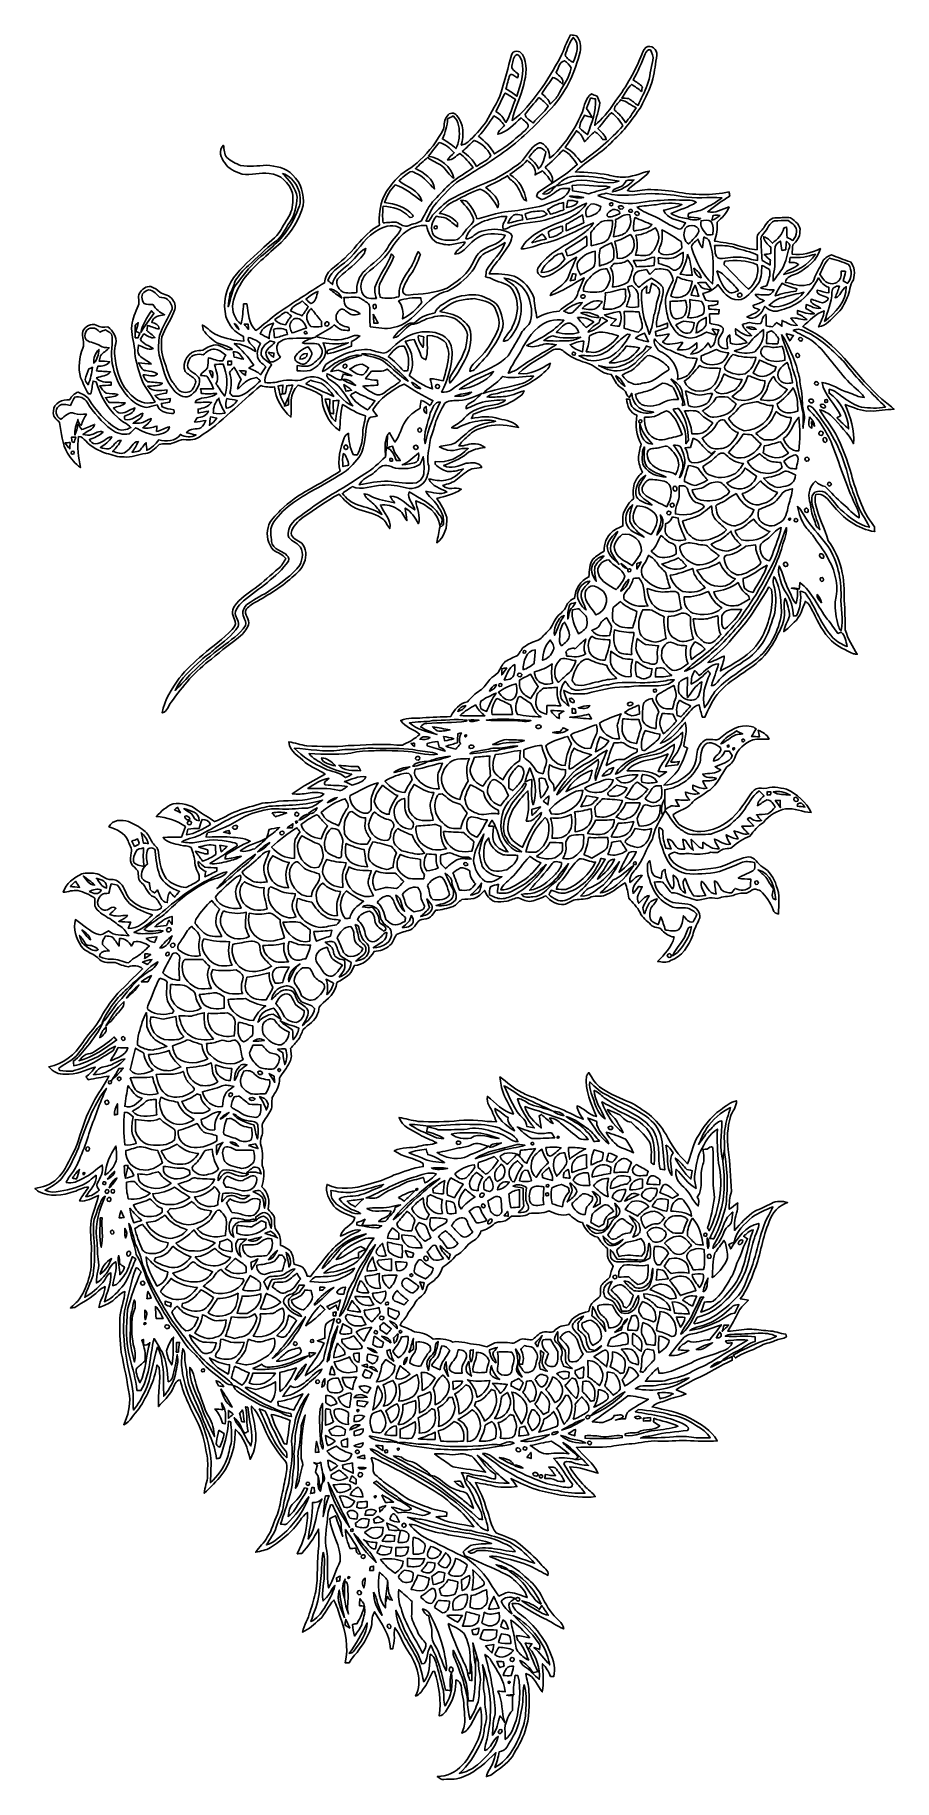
# Model space of a CAD drawing. Extents: x -110 to 93, y -182 to 230.
import ezdxf

# ---------------------------------------------------------------- set-up
doc = ezdxf.new("R2010")
doc.units = 0
doc.header["$MEASUREMENT"] = 0
doc.layers.add('LAAG_1', color=7, linetype='CONTINUOUS')

msp = doc.modelspace()

# ---------------------------------------------------------------- linework, layer by layer
at = {"layer": 'LAAG_1', "color": 250}
for points, knots in [([(16.2564, 230.1785), (16.7309, 230.1108), (17.2046, 230.1107), (17.679, 229.9415), (17.679, 229.9415), (18.5603, 228.8911), (18.7976, 227.468), (18.4918, 226.1464), (18.4918, 226.1464), (17.3739, 221.6059), (15.3747, 217.2013), (12.3932, 213.5758), (12.3932, 213.5758), (9.1071, 209.9501), (5.6506, 206.528), (1.8215, 203.4788), (1.8215, 203.4788), (-1.906, 200.7), (-5.9036, 198.2606), (-9.9018, 195.8549), (-9.9018, 195.8549), (-12.0706, 194.4653), (-13.6633, 192.3986), (-15.4248, 190.535), (-15.4248, 190.535), (-16.6106, 189.3495), (-17.1187, 187.6889), (-17.9324, 186.2321), (-17.9324, 186.2321), (-17.7632, 186.2324), (-17.3902, 186.2321), (-17.1867, 186.2321), (-17.1867, 186.2321), (-16.8141, 186.8426), (-16.4754, 187.4859), (-15.967, 188.0276), (-15.967, 188.0276), (-14.4762, 189.3831), (-13.0869, 190.9417), (-11.2231, 191.7891), (-11.2231, 191.7891), (-8.1396, 193.4495), (-4.887, 194.8041), (-1.6339, 196.0921), (-1.6339, 196.0921), (0.3983, 197.3123), (2.432, 198.5316), (4.3291, 199.9547), (4.3291, 199.9547), (5.9553, 201.3101), (6.5993, 203.6137), (8.5647, 204.5631), (8.5647, 204.5631), (9.5473, 205.0372), (10.2586, 203.9867), (10.7671, 203.3426), (10.7671, 203.3426), (11.3088, 202.7331), (11.2074, 201.8524), (11.3088, 201.1066), (11.3088, 201.1066), (12.698, 201.9539), (13.6132, 203.309), (14.6969, 204.4951), (14.6969, 204.4951), (16.425, 206.7994), (17.916, 209.3065), (19.0344, 211.9832), (19.0344, 211.9832), (19.4753, 213.5078), (19.8478, 215.2362), (21.1692, 216.2866), (21.1692, 216.2866), (21.61, 216.083), (22.0507, 215.8799), (22.5245, 215.71), (22.5245, 215.71), (22.7281, 215.2021), (22.9979, 214.694), (23.1688, 214.1517), (23.1688, 214.1517), (22.9645, 212.3224), (22.2194, 210.5942), (21.9483, 208.7984), (21.9483, 208.7984), (23.6758, 210.357), (25.2691, 212.0512), (26.4891, 214.0165), (26.4891, 214.0165), (29.0298, 217.4045), (31.2327, 221.0636), (32.8246, 224.9939), (32.8246, 224.9939), (33.164, 225.774), (33.4346, 226.5866), (34.011, 227.2306), (34.011, 227.2306), (35.2304, 228.0102), (36.8564, 226.7225), (36.6537, 225.3671), (36.6537, 225.3671), (36.3147, 223.5377), (36.1451, 221.64), (35.6711, 219.844), (35.6711, 219.844), (35.129, 217.4386), (33.9091, 215.3037), (32.8246, 213.1351), (32.8246, 213.1351), (30.8592, 210.2892), (28.8607, 207.4427), (26.2512, 205.1728), (26.2512, 205.1728), (23.6758, 202.2925), (20.0853, 200.5647), (17.4084, 197.82), (17.4084, 197.82), (20.0171, 197.7525), (22.5924, 197.5149), (25.1678, 197.1087), (25.1678, 197.1087), (26.2176, 196.8375), (27.3019, 196.5662), (28.3862, 196.6005), (28.3862, 196.6005), (30.6222, 196.4649), (32.6896, 197.5489), (34.8238, 198.0231), (34.8238, 198.0231), (33.5708, 196.0244), (31.1645, 195.211), (29.6734, 193.4491), (29.6734, 193.4491), (31.2327, 192.839), (32.7905, 193.6522), (34.3834, 193.6522), (34.3834, 193.6522), (36.6202, 193.6865), (38.8561, 193.4154), (41.0925, 193.144), (41.0925, 193.144), (45.2263, 192.3312), (49.5632, 192.1954), (53.6974, 193.1104), (53.6974, 193.1104), (53.7306, 192.8734), (53.7989, 192.3986), (53.832, 192.1277), (53.832, 192.1277), (52.0367, 190.976), (50.3092, 189.7561), (48.6485, 188.4342), (48.6485, 188.4342), (50.4445, 187.8925), (52.0367, 189.0783), (53.6974, 189.552), (53.6974, 189.552), (53.1542, 188.0619), (51.9695, 186.9773), (50.8503, 185.9274), (50.8503, 185.9274), (51.0538, 184.4022), (50.7154, 182.9116), (50.2741, 181.4543), (50.2741, 181.4543), (52.0703, 181.1832), (53.9002, 181.014), (55.6623, 180.472), (55.6623, 180.472), (57.1871, 180.0993), (58.7116, 179.4893), (60.304, 179.4553), (60.304, 179.4553), (60.3718, 180.6079), (60.2368, 181.7257), (60.4061, 182.8775), (60.4061, 182.8775), (60.8127, 183.6571), (61.6595, 184.1313), (62.0668, 184.9444), (62.0668, 184.9444), (62.6421, 185.9945), (63.6581, 187.1129), (64.9794, 187.0112), (64.9794, 187.0112), (66.0644, 186.9775), (67.1493, 187.1469), (68.2325, 186.9773), (68.2325, 186.9773), (69.2838, 186.1641), (70.6724, 185.2495), (70.4355, 183.7244), (70.4355, 183.7244), (70.5375, 182.4029), (69.5538, 181.4543), (68.7406, 180.5732), (68.7406, 180.5732), (68.6398, 179.862), (68.6061, 179.1163), (68.6061, 178.3714), (68.6061, 178.3714), (70.9095, 177.9984), (73.1801, 178.7777), (75.2463, 179.7263), (75.2463, 179.7263), (74.5344, 176.9822), (72.1292, 175.1521), (69.7915, 173.7968), (69.7915, 173.7968), (68.7075, 173.3907), (67.0804, 173.187), (67.0127, 171.7303), (67.0127, 171.7303), (68.7075, 171.4253), (70.4013, 170.612), (72.0945, 171.1539), (72.0945, 171.1539), (72.9096, 171.1542), (73.5867, 171.7303), (73.7559, 172.5091), (73.7559, 172.5091), (74.1961, 173.8989), (75.0442, 175.0847), (75.6536, 176.4059), (75.6536, 176.4059), (75.9919, 177.3545), (76.9749, 177.8626), (77.8554, 178.2359), (77.8554, 178.2359), (79.3122, 177.6596), (80.7702, 177.0157), (82.3285, 176.6092), (82.3285, 176.6092), (83.3445, 175.4912), (83.4802, 173.7632), (83.0398, 172.3736), (83.0398, 172.3736), (82.2266, 171.0864), (82.1923, 169.4935), (81.5825, 168.1382), (81.5825, 168.1382), (80.939, 166.7153), (80.2605, 165.2242), (79.0411, 164.2081), (79.0411, 164.2081), (77.7198, 163.1234), (76.7032, 161.4291), (74.8402, 161.2262), (74.8402, 161.2262), (75.3484, 162.4461), (75.9919, 163.6318), (76.1615, 164.9874), (76.1615, 164.9874), (74.0943, 164.4111), (72.672, 162.6491), (71.079, 161.328), (71.079, 161.328), (72.5701, 160.447), (74.162, 159.7351), (75.5853, 158.6852), (75.5853, 158.6852), (81.8882, 154.1109), (85.6494, 146.8259), (92.0869, 142.3532), (92.0869, 142.3532), (92.2224, 142.2177), (92.5266, 141.9125), (92.6626, 141.7771), (92.6626, 141.7771), (90.7655, 141.7771), (88.9015, 141.2689), (87.0044, 141.3705), (87.0044, 141.3705), (84.9375, 141.2012), (83.074, 142.2516), (81.1427, 142.8613), (81.1427, 142.8613), (82.3621, 139.9476), (83.2768, 136.7965), (83.1081, 133.6449), (83.1081, 133.6449), (81.7859, 136.0851), (79.8545, 138.0842), (77.9568, 140.0828), (77.9568, 140.0828), (77.1783, 140.8624), (76.1281, 141.3369), (75.1114, 141.6755), (75.1114, 141.6755), (76.23, 139.6765), (77.7198, 137.9145), (78.872, 135.9151), (78.872, 135.9151), (80.4309, 132.8664), (81.7185, 129.6808), (82.5655, 126.3605), (82.5655, 126.3605), (83.786, 122.1587), (85.073, 117.8219), (87.8171, 114.3317), (87.8171, 114.3317), (88.1908, 113.9252), (88.0199, 113.3488), (88.0887, 112.875), (88.0887, 112.875), (84.023, 113.4509), (80.5999, 116.0937), (78.0928, 119.2108), (78.0928, 119.2108), (77.1783, 120.431), (75.9247, 122.0912), (74.162, 121.6167), (74.162, 121.6167), (73.9593, 120.8713), (73.925, 120.0919), (74.1289, 119.3469), (74.1289, 119.3469), (74.7043, 116.3305), (76.297, 113.6877), (77.0762, 110.7401), (77.0762, 110.7401), (80.0579, 106.7081), (81.2104, 101.5578), (80.8374, 96.6105), (80.8374, 96.6105), (81.1427, 94.3068), (81.0067, 91.9692), (81.1427, 89.6649), (81.1427, 89.6649), (81.7527, 87.5977), (82.8361, 85.7344), (83.9545, 83.9045), (83.9545, 83.9045), (83.7176, 83.9384), (83.3109, 83.9727), (83.074, 84.0064), (83.074, 84.0064), (81.2773, 84.9213), (79.3122, 85.6667), (77.8554, 87.1238), (77.8554, 87.1238), (75.8904, 88.9534), (74.7719, 91.4266), (73.6197, 93.7648), (73.6197, 93.7648), (73.0786, 94.7133), (72.672, 95.7979), (71.7232, 96.4414), (71.7232, 96.4414), (71.0113, 94.7474), (70.5375, 92.7821), (69.08, 91.4944), (69.08, 91.4944), (68.2327, 90.7829), (67.5895, 89.8345), (66.6065, 89.2917), (66.6065, 89.2917), (66.8094, 90.5796), (67.5548, 91.698), (67.9621, 92.9516), (67.9621, 92.9516), (67.9284, 94.3744), (67.4534, 95.7979), (66.9448, 97.1194), (66.9448, 97.1194), (66.4716, 95.8653), (66.8435, 94.5099), (66.7427, 93.1887), (66.7427, 93.1887), (66.8094, 91.5963), (65.9293, 90.2067), (65.3194, 88.7838), (65.3194, 88.7838), (64.5392, 86.8864), (63.2862, 85.2264), (62.0326, 83.5995), (62.0326, 83.5995), (58.7454, 80.0419), (54.0021, 78.2462), (50.8845, 74.4511), (50.8845, 74.4511), (49.6647, 72.791), (48.75, 70.9277), (47.9708, 69.0303), (47.9708, 69.0303), (47.8348, 69.0303), (47.5306, 69.0636), (47.394, 69.0636), (47.394, 69.0636), (47.055, 70.0468), (46.8527, 71.0286), (46.6148, 72.0113), (46.6148, 72.0113), (44.9893, 71.6728), (44.278, 70.013), (43.1594, 68.962), (43.1594, 68.962), (41.4315, 66.7599), (39.2631, 64.9981), (37.4664, 62.897), (37.4664, 62.897), (40.0082, 63.6764), (41.7025, 65.8788), (43.3286, 67.8098), (43.3286, 67.8098), (43.9722, 65.9808), (43.1594, 64.049), (43.0239, 62.186), (43.0239, 62.186), (43.2273, 62.084), (43.6679, 61.8466), (43.8713, 61.7454), (43.8713, 61.7454), (43.3628, 59.9489), (42.4817, 58.255), (41.6683, 56.561), (41.6683, 56.561), (40.6514, 55.2734), (39.4312, 54.1885), (38.2797, 53.0037), (38.2797, 53.0037), (40.6176, 53.037), (42.7186, 54.3583), (44.3452, 55.9174), (44.3452, 55.9174), (45.4633, 57.103), (46.0053, 58.6955), (46.0731, 60.2879), (46.0731, 60.2879), (46.1074, 61.6094), (46.8864, 62.7614), (47.8689, 63.5748), (47.8689, 63.5748), (49.0547, 64.2864), (50.6482, 63.1343), (51.6637, 64.1845), (51.6637, 64.1845), (53.595, 65.9124), (56.2045, 67.4709), (58.8814, 66.8951), (58.8814, 66.8951), (59.3554, 66.8614), (59.6941, 66.5226), (60.0672, 66.3194), (60.0672, 66.3194), (59.6941, 65.7091), (59.3552, 65.1336), (59.0163, 64.4897), (59.0163, 64.4897), (59.6269, 64.4562), (60.2368, 64.456), (60.8804, 64.456), (60.8804, 64.456), (60.7444, 64.9641), (60.6434, 65.4722), (60.5416, 65.9808), (60.5416, 65.9808), (61.5582, 65.5737), (62.7098, 64.9981), (63.15, 63.8798), (63.15, 63.8798), (61.8629, 63.778), (60.5416, 64.015), (59.288, 63.6764), (59.288, 63.6764), (57.3898, 62.9651), (55.6292, 61.4737), (55.0187, 59.475), (55.0187, 59.475), (54.6795, 58.5264), (53.9338, 57.8487), (53.1206, 57.3065), (53.1206, 57.3065), (51.8335, 55.4431), (50.9186, 53.2747), (49.123, 51.8507), (49.123, 51.8507), (48.1401, 51.3772), (47.394, 50.5638), (46.4457, 50.089), (46.4457, 50.089), (45.1243, 49.4119), (44.4471, 47.9549), (43.0916, 47.3784), (43.0916, 47.3784), (42.1764, 46.9724), (41.2617, 46.6328), (40.4489, 46.0571), (40.4489, 46.0571), (40.8215, 45.1083), (41.3295, 44.2272), (42.1087, 43.5833), (42.1087, 43.5833), (44.0399, 42.2965), (46.5133, 41.6182), (48.7841, 42.3298), (48.7841, 42.3298), (52.2059, 42.9401), (54.9847, 45.3459), (56.8817, 48.1241), (56.8817, 48.1241), (57.8307, 49.3436), (58.5088, 50.7332), (59.5927, 51.8507), (59.5927, 51.8507), (60.2033, 52.461), (61.1515, 52.2576), (61.9306, 52.2576), (61.9306, 52.2576), (62.8117, 52.1901), (63.6922, 52.6641), (64.5733, 52.5287), (64.5733, 52.5287), (65.4545, 52.3935), (66.369, 52.2237), (67.2506, 52.0544), (67.2506, 52.0544), (69.6902, 50.9024), (71.9601, 49.0727), (73.0446, 46.5317), (73.0446, 46.5317), (71.0455, 46.633), (69.1142, 47.6498), (67.0467, 47.4125), (67.0467, 47.4125), (64.9794, 47.0396), (63.15, 45.8201), (61.7946, 44.2272), (61.7946, 44.2272), (60.5074, 43.3467), (59.4912, 42.2283), (58.6097, 40.9406), (58.6097, 40.9406), (57.0851, 40.3645), (55.6623, 39.4841), (54.4425, 38.3993), (54.4425, 38.3993), (54.0023, 37.9253), (53.358, 38.0946), (52.7816, 37.9927), (52.7816, 37.9927), (52.0703, 37.9928), (51.5286, 37.4169), (50.9186, 37.1119), (50.9186, 37.1119), (50.4108, 37.0442), (49.9021, 37.1458), (49.3941, 37.1458), (49.3941, 37.1458), (47.7334, 36.6373), (45.937, 36.5697), (44.2437, 36.9084), (44.2437, 36.9084), (43.2609, 36.9424), (42.2106, 36.4678), (41.3295, 37.0442), (41.3295, 37.0442), (40.6514, 37.4507), (40.0418, 36.7389), (39.4312, 36.5697), (39.4312, 36.5697), (39.974, 34.6047), (41.9059, 33.5546), (43.7352, 33.0457), (43.7352, 33.0457), (45.5993, 32.6394), (47.4964, 33.2493), (49.3941, 33.3171), (49.3941, 33.3171), (52.5448, 33.4866), (55.1538, 35.587), (58.2373, 36.0617), (58.2373, 36.0617), (59.8292, 36.0953), (60.4061, 34.3334), (61.6253, 33.656), (61.6253, 33.656), (63.2521, 32.7069), (64.3022, 31.0469), (64.8443, 29.2848), (64.8443, 29.2848), (65.7934, 27.1506), (65.3524, 24.8125), (65.3524, 22.576), (65.3524, 22.576), (64.7773, 22.6775), (64.2009, 22.915), (64.0652, 23.5584), (64.0652, 23.5584), (63.5232, 25.3206), (62.3368, 26.7435), (61.1168, 28.0655), (61.1168, 28.0655), (60.6434, 28.2679), (60.1344, 28.4044), (59.6269, 28.4718), (59.6269, 28.4718), (58.9492, 28.2679), (58.4741, 27.7265), (57.7964, 27.523), (57.7964, 27.523), (56.916, 27.4217), (55.967, 27.5905), (55.1202, 27.1504), (55.1202, 27.1504), (54.0023, 26.5406), (52.6467, 26.9466), (51.4939, 26.4049), (51.4939, 26.4049), (50.7154, 26.0658), (49.9021, 26.5406), (49.0894, 26.4388), (49.0894, 26.4388), (48.0721, 26.2354), (47.055, 25.8967), (46.0053, 25.8287), (46.0053, 25.8287), (44.4809, 26.3369), (42.8883, 26.6758), (41.4987, 27.4554), (41.4987, 27.4554), (41.0248, 27.5907), (40.5504, 27.5566), (40.0755, 27.5905), (40.0755, 27.5905), (39.3305, 28.37), (38.7199, 29.2512), (38.0758, 30.0978), (38.0758, 30.0978), (37.3986, 30.3015), (36.6877, 30.1656), (36.0437, 30.132), (36.0437, 30.132), (36.3147, 28.0656), (37.975, 26.5742), (39.7034, 25.5917), (39.7034, 25.5917), (41.4315, 24.7107), (43.5996, 25.49), (45.2263, 24.3718), (45.2263, 24.3718), (46.3448, 23.8296), (47.191, 22.4069), (46.5812, 21.1864), (46.5812, 21.1864), (45.9712, 20.0349), (45.3954, 18.8489), (45.0907, 17.5618), (45.0907, 17.5618), (44.1419, 15.0537), (42.55, 12.4451), (39.8731, 11.564), (39.8731, 11.564), (38.9238, 11.0214), (37.8058, 11.2589), (36.7892, 11.3949), (36.7892, 11.3949), (38.3822, 13.0553), (40.2451, 14.749), (40.6855, 17.1546), (40.6855, 17.1546), (39.568, 17.2561), (38.6191, 17.8659), (37.9077, 18.7129), (37.9077, 18.7129), (37.2977, 19.6965), (35.874, 19.1874), (35.1968, 20.0347), (35.1968, 20.0347), (34.3153, 20.9838), (33.164, 21.7292), (32.6555, 22.915), (32.6555, 22.915), (32.012, 24.2367), (30.928, 25.2527), (29.9788, 26.3369), (29.9788, 26.3369), (29.8432, 27.5907), (29.6058, 28.8104), (29.1313, 29.9288), (29.1313, 29.9288), (27.6072, 29.1831), (26.5232, 27.7947), (24.8961, 27.2519), (24.8961, 27.2519), (23.7441, 26.5068), (22.3543, 26.9808), (21.1345, 26.608), (21.1345, 26.608), (19.9493, 25.9977), (18.5931, 26.0658), (17.3065, 25.9642), (17.3065, 25.9642), (16.3913, 25.7272), (15.6469, 25.0837), (14.7311, 24.8125), (14.7311, 24.8125), (13.0379, 24.7107), (11.478, 25.5917), (10.4282, 26.8791), (10.4282, 26.8791), (9.3098, 26.3369), (8.157, 25.8967), (6.9717, 25.5917), (6.9717, 25.5917), (5.8887, 25.4561), (4.905, 25.9975), (3.9567, 26.4388), (3.9567, 26.4388), (2.9732, 26.3369), (2.1267, 25.8627), (1.2122, 25.5917), (1.2122, 25.5917), (0.2634, 25.4561), (-0.7198, 25.4561), (-1.7022, 25.5241), (-1.7022, 25.5241), (-2.8537, 25.9977), (-3.5993, 26.9808), (-4.0401, 28.1331), (-4.0401, 28.1331), (-4.8187, 27.4217), (-5.5306, 26.5406), (-6.5816, 26.2353), (-6.5816, 26.2353), (-7.496, 26.0658), (-8.4789, 26.1002), (-9.4273, 25.9975), (-9.4273, 25.9975), (-10.1732, 25.5243), (-10.6809, 24.7448), (-11.4945, 24.3382), (-11.4945, 24.3382), (-12.8499, 23.9316), (-14.2051, 23.5584), (-15.594, 23.4565), (-15.594, 23.4565), (-16.0347, 22.9486), (-16.3059, 22.3054), (-16.8478, 21.8982), (-16.8478, 21.8982), (-17.4238, 21.3904), (-18.2369, 21.4917), (-18.9152, 21.2541), (-18.9152, 21.2541), (-20.2023, 20.9838), (-20.406, 19.2892), (-21.5918, 18.8489), (-21.5918, 18.8489), (-22.6761, 18.4761), (-23.8277, 18.2391), (-24.8446, 17.731), (-24.8446, 17.731), (-25.4543, 16.9171), (-25.6241, 15.8333), (-26.4032, 15.1898), (-26.4032, 15.1898), (-27.4192, 14.2409), (-28.7749, 13.8), (-30.1644, 13.7323), (-30.1644, 13.7323), (-31.1468, 12.0722), (-32.7053, 10.4461), (-34.8064, 10.4461), (-34.8064, 10.4461), (-35.1448, 9.7001), (-35.45, 8.8537), (-36.0597, 8.2773), (-36.0597, 8.2773), (-36.9745, 7.5661), (-37.9572, 6.9896), (-38.9398, 6.3802), (-38.9398, 6.3802), (-39.143, 4.0082), (-41.1423, 2.4835), (-42.7687, 1.0607), (-42.7687, 1.0607), (-43.412, 0.5522), (-43.1417, -0.3632), (-43.4803, -1.0062), (-43.4803, -1.0062), (-44.0223, -2.6667), (-45.7166, -3.5143), (-46.8683, -4.7001), (-46.8683, -4.7001), (-47.3428, -5.4791), (-47.5124, -6.4281), (-48.0885, -7.1394), (-48.0885, -7.1394), (-48.6642, -7.8507), (-49.3079, -8.4607), (-49.8844, -9.1726), (-49.8844, -9.1726), (-49.8164, -10.1208), (-49.4775, -11.138), (-49.9177, -12.0186), (-49.9177, -12.0186), (-50.4944, -13.3404), (-51.3069, -14.4926), (-52.188, -15.61), (-52.188, -15.61), (-52.5267, -15.9494), (-52.4594, -16.4234), (-52.5269, -16.8637), (-52.5269, -16.8637), (-52.6626, -18.321), (-53.4757, -19.541), (-54.1873, -20.7609), (-54.1873, -20.7609), (-54.4584, -21.7103), (-54.1194, -22.7941), (-54.5259, -23.742), (-54.5259, -23.742), (-55.0681, -24.8608), (-55.9491, -25.775), (-56.5252, -26.86), (-56.5252, -26.86), (-56.6605, -27.9096), (-56.3218, -28.9941), (-56.7285, -29.9771), (-56.7285, -29.9771), (-57.0332, -30.722), (-57.169, -31.5354), (-56.8296, -32.2809), (-56.8296, -32.2809), (-56.2199, -33.7383), (-56.6947, -35.296), (-56.5593, -36.7875), (-56.5593, -36.7875), (-55.8136, -38.4135), (-56.2881, -40.2093), (-56.6605, -41.8702), (-56.6605, -41.8702), (-55.0681, -43.1236), (-54.7631, -45.2241), (-55.2039, -47.1223), (-55.2039, -47.1223), (-54.7291, -47.6304), (-54.2206, -48.1038), (-53.8146, -48.68), (-53.8146, -48.68), (-53.4078, -49.9336), (-54.0517, -51.4924), (-52.9673, -52.509), (-52.9673, -52.509), (-52.188, -53.3901), (-52.2558, -54.5759), (-52.222, -55.6608), (-52.222, -55.6608), (-51.3749, -56.0664), (-50.4944, -56.473), (-49.7825, -57.1171), (-49.7825, -57.1171), (-49.3079, -58.0654), (-49.2067, -59.1162), (-49.0369, -60.1329), (-49.0369, -60.1329), (-48.3592, -60.3361), (-47.6476, -60.4712), (-47.0715, -60.8442), (-47.0715, -60.8442), (-46.3943, -61.3527), (-46.2247, -62.2002), (-45.9535, -62.9457), (-45.9535, -62.9457), (-45.7499, -62.9792), (-45.3436, -62.9793), (-45.1402, -63.0123), (-45.1402, -63.0123), (-44.5981, -62.0983), (-43.8189, -61.3527), (-43.1754, -60.5395), (-43.1754, -60.5395), (-40.8372, -57.2862), (-38.059, -54.0337), (-34.2297, -52.5763), (-34.2297, -52.5763), (-33.9928, -52.4423), (-33.5864, -52.2043), (-33.3831, -52.0682), (-33.3831, -52.0682), (-35.1786, -51.6963), (-36.534, -52.9835), (-38.1264, -53.4584), (-38.1264, -53.4584), (-37.7202, -51.4588), (-35.1112, -51.0863), (-34.7044, -49.0868), (-34.7044, -49.0868), (-36.4327, -48.3753), (-38.4317, -47.8338), (-39.6855, -46.3763), (-39.6855, -46.3763), (-40.7354, -44.9193), (-41.752, -43.1579), (-41.2443, -41.2943), (-41.2443, -41.2943), (-38.2622, -42.7847), (-34.7044, -42.1749), (-31.6213, -41.3274), (-31.6213, -41.3274), (-29.4866, -40.6842), (-27.3517, -40.0408), (-25.3863, -39.0235), (-25.3863, -39.0235), (-23.1164, -38.3458), (-20.9476, -37.2956), (-18.5421, -37.0586), (-18.5421, -37.0586), (-18.5421, -36.8547), (-18.5421, -36.5164), (-18.5421, -36.3468), (-18.5421, -36.3468), (-20.6432, -34.9917), (-23.3199, -34.8221), (-25.3863, -33.3648), (-25.3863, -33.3648), (-23.6247, -32.348), (-21.4899, -32.8231), (-19.5582, -32.2809), (-19.5582, -32.2809), (-18.2035, -31.8399), (-16.7125, -31.9761), (-15.3568, -31.4676), (-15.3568, -31.4676), (-16.6447, -30.6548), (-18.1694, -30.3496), (-19.4232, -29.4681), (-19.4232, -29.4681), (-21.2186, -28.4513), (-23.5908, -27.6051), (-24.2682, -25.4704), (-24.2682, -25.4704), (-22.7435, -25.7408), (-21.2529, -26.1823), (-19.7282, -26.3846), (-19.7282, -26.3846), (-16.5088, -26.5547), (-13.2564, -26.4865), (-10.0376, -26.2159), (-10.0376, -26.2159), (-7.0897, -25.775), (-4.1752, -26.4865), (-1.2277, -26.4865), (-1.2277, -26.4865), (-1.8035, -25.1652), (-2.3122, -23.8096), (-3.0577, -22.5898), (-3.0577, -22.5898), (-3.4642, -21.9801), (-3.4644, -21.2012), (-3.396, -20.4898), (-3.396, -20.4898), (-1.4988, -22.0481), (0.2632, -24.115), (2.7703, -24.6577), (2.7703, -24.6577), (2.0928, -22.9975), (1.0419, -21.5053), (0.4324, -19.8116), (0.4324, -19.8116), (-0.1434, -18.5589), (-0.2453, -17.2031), (-0.4481, -15.8811), (-0.4481, -15.8811), (1.3135, -17.0674), (2.7703, -18.6595), (4.7357, -19.541), (4.7357, -19.541), (5.7178, -20.1168), (6.7685, -20.4898), (7.8192, -20.8282), (7.8192, -20.8282), (9.5473, -21.6415), (11.2748, -22.4883), (13.071, -23.0983), (13.071, -23.0983), (15.1715, -23.9452), (17.1363, -25.0297), (19.2378, -25.877), (19.2378, -25.877), (18.6621, -24.8608), (17.814, -23.9452), (17.7804, -22.7258), (17.7804, -22.7258), (19.4412, -23.3358), (20.627, -24.7927), (22.3543, -25.2671), (22.3543, -25.2671), (21.1013, -22.1835), (19.6104, -19.0329), (20.017, -15.6443), (20.017, -15.6443), (20.1527, -15.4409), (20.4231, -15.0685), (20.5591, -14.864), (20.5591, -14.864), (21.3383, -16.2541), (22.2194, -17.6775), (23.6084, -18.5922), (23.6084, -18.5922), (25.7431, -19.9806), (28.0811, -20.9983), (30.4184, -21.9462), (30.4184, -21.9462), (31.9779, -22.7258), (33.3679, -23.7756), (34.7902, -24.7595), (34.7902, -24.7595), (36.4168, -26.0461), (37.6707, -27.74), (38.8218, -29.4681), (38.8218, -29.4681), (40.1097, -32.0433), (41.7702, -34.4496), (43.9043, -36.3809), (43.9043, -36.3809), (44.7177, -34.4496), (45.0565, -32.3482), (46.0053, -30.4509), (46.0053, -30.4509), (47.5306, -27.9096), (49.2238, -25.3348), (51.732, -23.6411), (51.732, -23.6411), (52.8501, -22.7599), (54.0353, -21.9119), (55.4249, -21.5053), (55.4249, -21.5053), (55.5606, -22.9296), (54.4425, -24.0135), (54.0021, -25.2671), (54.0021, -25.2671), (53.2908, -27.8083), (53.1542, -30.4509), (53.4931, -33.06), (53.4931, -33.06), (53.8667, -36.3467), (54.104, -39.6678), (54.2732, -42.9545), (54.2732, -42.9545), (53.7989, -44.3094), (53.6974, -45.7322), (53.7306, -47.1223), (53.7306, -47.1223), (54.4089, -46.681), (55.0519, -46.1388), (55.7302, -45.6303), (55.7302, -45.6303), (55.6955, -46.2748), (55.7302, -46.9184), (55.6292, -47.5621), (55.6292, -47.5621), (54.9847, -48.9847), (54.951, -50.5777), (54.951, -52.1365), (54.951, -52.1365), (56.4751, -50.5441), (57.8307, -48.7815), (59.7618, -47.6304), (59.7618, -47.6304), (61.0503, -46.9857), (62.4046, -46.444), (63.6922, -45.801), (63.6922, -45.801), (64.8445, -45.1227), (66.3012, -45.1911), (67.5206, -45.5629), (67.5206, -45.5629), (65.3871, -46.1729), (63.862, -48.0023), (63.1843, -50.0355), (63.1843, -50.0355), (61.5582, -53.6953), (61.1846, -57.7271), (59.7288, -61.4206), (59.7288, -61.4206), (58.8479, -63.8256), (57.8979, -66.2314), (56.34, -68.2646), (56.34, -68.2646), (56.9837, -68.3665), (57.6273, -68.468), (58.2373, -68.6376), (58.2373, -68.6376), (57.4581, -69.4509), (56.4751, -70.1628), (55.967, -71.2462), (55.967, -71.2462), (55.2221, -72.8731), (54.3074, -74.3978), (53.3923, -75.923), (53.3923, -75.923), (55.1202, -75.9908), (56.814, -75.4476), (58.542, -75.4817), (58.542, -75.4817), (60.0329, -75.4144), (61.4557, -75.7529), (62.9473, -75.8547), (62.9473, -75.8547), (64.37, -75.8884), (65.6571, -76.4642), (67.0804, -76.6345), (67.0804, -76.6345), (67.114, -76.7689), (67.2159, -77.1083), (67.2506, -77.2438), (67.2506, -77.2438), (66.4716, -77.8543), (65.4207, -77.7524), (64.5733, -78.1585), (64.5733, -78.1585), (63.3881, -78.7012), (61.9985, -78.8362), (60.8804, -79.5135), (60.8804, -79.5135), (59.0505, -80.6326), (56.8486, -80.9031), (55.1879, -82.2591), (55.1879, -82.2591), (55.0187, -82.0553), (54.8144, -81.8519), (54.6457, -81.615), (54.6457, -81.615), (56.8819, -80.3273), (59.2192, -79.2776), (61.6253, -78.2605), (61.6253, -78.2605), (62.7098, -77.8875), (63.8956, -77.786), (64.878, -77.1425), (64.878, -77.1425), (63.5568, -76.4642), (62.0326, -76.397), (60.5746, -76.4311), (60.5746, -76.4311), (58.4405, -76.4989), (56.34, -76.6345), (54.2055, -76.7021), (54.2055, -76.7021), (53.6633, -76.6345), (53.2225, -76.9044), (52.7816, -77.1425), (52.7816, -77.1425), (55.1538, -77.413), (57.5258, -76.8372), (59.8638, -77.2781), (59.8638, -77.2781), (59.8639, -77.6164), (59.8638, -77.9894), (59.8638, -78.3624), (59.8638, -78.3624), (58.305, -78.6671), (57.1871, -79.9212), (55.7637, -80.5643), (55.7637, -80.5643), (54.3406, -81.1746), (53.0529, -82.0216), (51.8671, -83.004), (51.8671, -83.004), (52.7818, -82.7325), (53.595, -82.2591), (54.4425, -81.9202), (54.4425, -81.9202), (54.4425, -82.123), (54.4425, -82.5638), (54.4425, -82.8008), (54.4425, -82.8008), (51.4603, -84.0543), (48.8177, -85.9515), (45.8025, -87.1714), (45.8025, -87.1714), (44.3111, -88.1208), (42.6509, -88.7303), (41.1938, -89.7468), (41.1938, -89.7468), (41.9389, -90.1198), (42.7528, -90.4245), (43.5318, -90.797), (43.5318, -90.797), (41.9725, -91.3728), (40.3134, -91.6445), (38.7535, -92.2875), (38.7535, -92.2875), (37.6362, -92.7277), (36.3483, -92.8975), (35.5015, -93.8122), (35.5015, -93.8122), (38.4841, -94.5246), (41.6342, -94.9312), (44.3793, -96.4559), (44.3793, -96.4559), (46.8187, -97.8108), (49.5632, -99.2336), (50.8845, -101.8431), (50.8845, -101.8431), (48.4789, -102.0465), (46.0384, -101.8431), (43.6339, -101.7754), (43.6339, -101.7754), (41.3632, -101.707), (39.1276, -102.0123), (36.8564, -101.8773), (36.8564, -101.8773), (34.7902, -101.7416), (32.7574, -102.284), (30.7242, -102.5546), (30.7242, -102.5546), (29.0641, -102.5208), (27.471, -102.894), (25.845, -103.1303), (25.845, -103.1303), (23.1005, -103.5374), (20.3553, -103.1303), (17.6454, -103.3678), (17.6454, -103.3678), (19.2378, -105.4683), (21.6772, -106.993), (22.7279, -109.5006), (22.7279, -109.5006), (20.5593, -108.7891), (18.3567, -108.0442), (16.0524, -107.9429), (16.0524, -107.9429), (17.002, -109.6366), (18.2217, -111.093), (19.5425, -112.4832), (19.5425, -112.4832), (20.3217, -113.3973), (21.4396, -113.9731), (22.1179, -114.9897), (22.1179, -114.9897), (19.3734, -115.3627), (16.6288, -114.9567), (13.8838, -114.6509), (13.8838, -114.6509), (12.0208, -114.1433), (10.0552, -113.9731), (8.1917, -113.329), (8.1917, -113.329), (6.1585, -112.5845), (4.1263, -111.7377), (2.1603, -110.7546), (2.1603, -110.7546), (2.6684, -111.3645), (3.1769, -111.974), (3.5837, -112.6177), (3.5837, -112.6177), (1.8894, -112.8886), (0.1619, -112.8551), (-1.5326, -112.6177), (-1.5326, -112.6177), (-3.0577, -112.2109), (-4.6501, -111.9404), (-6.2083, -111.6693), (-6.2083, -111.6693), (-5.2257, -113.7031), (-4.1416, -115.7352), (-3.5657, -117.9717), (-3.5657, -117.9717), (-2.8201, -119.8016), (-2.6847, -121.9694), (-1.3292, -123.5276), (-1.3292, -123.5276), (0.5681, -124.4438), (2.7367, -124.8489), (4.3627, -126.3068), (4.3627, -126.3068), (6.0231, -127.7979), (7.8192, -129.1865), (9.2084, -130.9838), (9.2084, -130.9838), (9.8525, -131.7619), (11.1733, -132.3719), (10.9027, -133.5917), (10.9027, -133.5917), (9.5126, -132.9145), (8.157, -132.1344), (6.7685, -131.3893), (6.7685, -131.3893), (4.7359, -130.5756), (2.6354, -129.8984), (0.466, -129.5595), (0.466, -129.5595), (-0.6179, -129.2207), (-1.7363, -128.9842), (-2.888, -129.1186), (-2.888, -129.1186), (-0.1434, -130.3391), (2.8375, -131.287), (5.0404, -133.4562), (5.0404, -133.4562), (6.2265, -134.5064), (7.4798, -135.5231), (8.395, -136.8444), (8.395, -136.8444), (9.7505, -138.7079), (10.4625, -140.9787), (12.0208, -142.7067), (12.0208, -142.7067), (12.7999, -143.9595), (14.5279, -144.6038), (14.6298, -146.2298), (14.6298, -146.2298), (13.0038, -145.5857), (11.5804, -144.4676), (9.9869, -143.7574), (9.9869, -143.7574), (8.0557, -142.808), (6.1921, -141.7237), (4.3969, -140.5383), (4.3969, -140.5383), (3.8212, -140.1313), (3.075, -140.3004), (2.432, -140.2662), (2.432, -140.2662), (2.8045, -141.9264), (4.3627, -142.7403), (5.5827, -143.7231), (5.5827, -143.7231), (8.869, -146.637), (11.4444, -150.4995), (12.3932, -154.836), (12.3932, -154.836), (12.5289, -155.6839), (12.3932, -156.565), (12.3259, -157.445), (12.3259, -157.445), (12.1227, -157.445), (11.7495, -157.4792), (11.5463, -157.4792), (11.5463, -157.4792), (11.0725, -156.3612), (10.4961, -155.3105), (9.6491, -154.4645), (9.6491, -154.4645), (9.6145, -156.6995), (10.0895, -158.9366), (9.5814, -161.139), (9.5814, -161.139), (8.3279, -159.6826), (7.7509, -157.3437), (5.7178, -156.802), (5.7178, -156.802), (5.7867, -158.1906), (6.4296, -159.4789), (6.4296, -160.9021), (6.4296, -160.9021), (6.498, -164.0192), (6.6323, -167.3059), (5.5144, -170.2875), (5.5144, -170.2875), (4.905, -172.4893), (3.5501, -174.3534), (2.5328, -176.3518), (2.5328, -176.3518), (1.1779, -178.1823), (-0.7534, -179.47), (-2.6169, -180.7572), (-2.6169, -180.7572), (-2.8878, -180.8585), (-3.3629, -181.0278), (-3.6335, -181.1302), (-3.6335, -181.1302), (-3.4642, -179.9444), (-2.5826, -179.1301), (-2.1766, -178.0803), (-2.1766, -178.0803), (-1.8383, -177.2335), (-1.6003, -176.3188), (-1.3975, -175.4377), (-1.3975, -175.4377), (-3.6334, -177.6732), (-5.9719, -179.9444), (-8.9868, -181.1302), (-8.9868, -181.1302), (-10.41, -181.8751), (-12.1042, -181.6383), (-13.6633, -181.8074), (-13.6633, -181.8074), (-14.2734, -181.9434), (-14.7473, -181.4354), (-15.2216, -181.0955), (-15.2216, -181.0955), (-12.9851, -181.0955), (-10.8169, -180.0459), (-9.3257, -178.4193), (-9.3257, -178.4193), (-7.6317, -176.6907), (-6.6152, -174.4878), (-5.5648, -172.3537), (-5.5648, -172.3537), (-4.6837, -169.9486), (-4.6165, -167.3059), (-4.9884, -164.7646), (-4.9884, -164.7646), (-6.2083, -166.4249), (-6.7842, -168.4911), (-8.1738, -170.0494), (-8.1738, -170.0494), (-8.4452, -170.5243), (-8.9868, -170.6599), (-9.4273, -170.8637), (-9.4273, -170.8637), (-8.9868, -169.7794), (-8.5808, -168.593), (-8.716, -167.3732), (-8.716, -167.3732), (-8.9188, -165.4423), (-8.852, -163.5105), (-9.3257, -161.6134), (-9.3257, -161.6134), (-9.6645, -160.4613), (-9.2918, -158.6308), (-10.8169, -158.2925), (-10.8169, -158.2925), (-10.8169, -160.3598), (-11.2906, -162.4267), (-12.342, -164.2225), (-12.342, -164.2225), (-12.9517, -165.2385), (-13.4596, -166.5599), (-14.7815, -166.7972), (-14.7815, -166.7972), (-14.2051, -163.2394), (-14.8151, -159.648), (-15.8657, -156.2598), (-15.8657, -156.2598), (-15.967, -156.2597), (-16.2043, -156.2939), (-16.3059, -156.3271), (-16.3059, -156.3271), (-16.9492, -157.5469), (-17.4238, -158.9025), (-18.2369, -160.0204), (-18.2369, -160.0204), (-18.8466, -160.8), (-19.3555, -161.7826), (-20.3715, -162.0873), (-20.3715, -162.0873), (-18.5421, -158.5972), (-20.101, -154.4645), (-22.1676, -151.4478), (-22.1676, -151.4478), (-23.3871, -149.7199), (-23.9296, -147.6194), (-25.2171, -145.9592), (-25.2171, -145.9592), (-25.5221, -146.7389), (-25.3863, -147.5511), (-25.3524, -148.3645), (-25.3524, -148.3645), (-25.3863, -149.2118), (-25.5895, -150.0924), (-25.7254, -150.9393), (-25.7254, -150.9393), (-25.8612, -150.9393), (-26.1659, -150.974), (-26.3015, -150.974), (-26.3015, -150.974), (-26.437, -147.7209), (-28.3683, -144.9084), (-30.0282, -142.198), (-30.0282, -142.198), (-30.6723, -143.0791), (-30.6386, -144.1971), (-30.7063, -145.2138), (-30.7063, -145.2138), (-31.282, -147.5181), (-32.5357, -149.5843), (-33.9253, -151.4478), (-33.9253, -151.4478), (-34.6028, -152.3972), (-35.5174, -153.1427), (-36.0261, -154.2266), (-36.0261, -154.2266), (-36.2629, -154.2266), (-36.7377, -154.2607), (-36.9745, -154.2607), (-36.9745, -154.2607), (-36.1274, -150.635), (-36.8726, -146.874), (-38.1603, -143.4184), (-38.1603, -143.4184), (-38.6009, -142.063), (-38.9739, -140.6734), (-39.6514, -139.4193), (-39.6514, -139.4193), (-41.0068, -140.7747), (-41.5829, -142.7403), (-43.0397, -144.028), (-43.0397, -144.028), (-44.327, -145.0776), (-45.4795, -146.3659), (-47.0715, -146.9758), (-47.0715, -146.9758), (-46.6313, -145.2821), (-45.6825, -143.8246), (-45.2764, -142.1297), (-45.2764, -142.1297), (-44.6664, -140.6056), (-44.4286, -138.9455), (-43.9205, -137.3865), (-43.9205, -137.3865), (-43.3108, -133.8287), (-43.7515, -130.1689), (-43.2092, -126.6111), (-43.2092, -126.6111), (-43.2092, -125.2898), (-43.1754, -123.9684), (-43.277, -122.6818), (-43.277, -122.6818), (-44.2935, -124.7823), (-45.7166, -126.6794), (-47.2413, -128.4079), (-47.2413, -128.4079), (-47.5122, -128.442), (-48.0205, -128.4752), (-48.2915, -128.5088), (-48.2915, -128.5088), (-46.7665, -125.493), (-45.7499, -122.105), (-45.9198, -118.7172), (-45.9198, -118.7172), (-47.3428, -119.7333), (-47.9867, -121.4277), (-49.2067, -122.613), (-49.2067, -122.613), (-50.8666, -124.2736), (-52.6626, -125.7988), (-54.6278, -127.0188), (-54.6278, -127.0188), (-55.6781, -127.7296), (-56.9315, -127.8311), (-58.1176, -128.1362), (-58.1176, -128.1362), (-57.2705, -126.8832), (-56.1183, -125.9002), (-55.3734, -124.5784), (-55.3734, -124.5784), (-54.2551, -122.9187), (-53.8484, -120.9533), (-53.0012, -119.1575), (-53.0012, -119.1575), (-52.3915, -117.6665), (-52.2558, -116.0741), (-51.951, -114.5488), (-51.951, -114.5488), (-51.4768, -113.0584), (-51.3749, -111.4996), (-50.9683, -110.0086), (-50.9683, -110.0086), (-50.9003, -108.8229), (-50.3246, -107.3665), (-51.3069, -106.4171), (-51.3069, -106.4171), (-52.7978, -104.6891), (-54.0517, -102.7925), (-55.2039, -100.7929), (-55.2039, -100.7929), (-56.4235, -98.353), (-57.169, -95.6084), (-59.1002, -93.61), (-59.1002, -93.61), (-59.1343, -95.4729), (-58.3554, -97.2346), (-58.2192, -99.0986), (-58.2192, -99.0986), (-57.8467, -101.5042), (-58.1853, -104.0797), (-59.4393, -106.2132), (-59.4393, -106.2132), (-60.0153, -103.6383), (-60.862, -100.9626), (-62.8614, -99.1317), (-62.8614, -99.1317), (-63.1323, -100.7252), (-62.9633, -102.3512), (-63.4712, -103.91), (-63.4712, -103.91), (-64.047, -105.9779), (-64.7586, -108.0778), (-66.0801, -109.8057), (-66.0801, -109.8057), (-67.3679, -111.3645), (-68.7574, -112.8887), (-70.2818, -114.2105), (-70.2818, -114.2105), (-70.2479, -112.7873), (-69.4348, -111.5332), (-69.5023, -110.1106), (-69.5023, -110.1106), (-69.5364, -108.5522), (-69.2989, -106.9594), (-69.6039, -105.4015), (-69.6039, -105.4015), (-70.1122, -102.8938), (-70.485, -100.2843), (-71.6033, -97.9123), (-71.6033, -97.9123), (-73.2293, -94.5246), (-75.127, -91.2036), (-75.9401, -87.4431), (-75.9401, -87.4431), (-77.126, -87.5444), (-77.2617, -88.8321), (-77.7695, -89.6791), (-77.7695, -89.6791), (-78.5832, -91.2377), (-79.9046, -92.4241), (-81.0904, -93.745), (-81.0904, -93.745), (-81.1922, -90.6615), (-80.4804, -87.5444), (-80.9211, -84.4615), (-80.9211, -84.4615), (-81.0568, -84.3254), (-81.3276, -84.0879), (-81.4292, -83.9524), (-81.4292, -83.9524), (-82.0392, -87.6458), (-83.6994, -91.1023), (-85.6988, -94.253), (-85.6988, -94.253), (-86.9183, -95.507), (-87.6639, -97.2687), (-89.29, -98.0478), (-89.29, -98.0478), (-88.2398, -95.9131), (-87.6978, -93.5422), (-87.9012, -91.1364), (-87.9012, -91.1364), (-88.5109, -87.7471), (-89.0871, -84.3596), (-89.8999, -81.005), (-89.8999, -81.005), (-90.171, -78.2941), (-90.3068, -75.5836), (-90.171, -72.8733), (-90.171, -72.8733), (-90.1377, -70.7045), (-89.0871, -68.7395), (-88.9852, -66.5703), (-88.9852, -66.5703), (-90.171, -67.011), (-90.9504, -67.9935), (-91.8651, -68.7732), (-91.8651, -68.7732), (-92.8817, -69.4168), (-94, -69.9589), (-95.1522, -70.3315), (-95.1522, -70.3315), (-94.9151, -68.6034), (-93.6614, -67.1808), (-93.695, -65.3845), (-93.695, -65.3845), (-94.2375, -65.6556), (-94.7791, -65.9609), (-95.2198, -66.4358), (-95.2198, -66.4358), (-96.8801, -68.0276), (-98.9473, -69.0785), (-100.8443, -70.3315), (-100.8443, -70.3315), (-101.1154, -70.3649), (-101.6238, -70.4328), (-101.8951, -70.4666), (-101.8951, -70.4666), (-101.1831, -69.7215), (-100.336, -69.1457), (-99.7263, -68.3323), (-99.7263, -68.3323), (-98.6419, -66.6722), (-97.8626, -64.8428), (-97.3885, -62.9115), (-97.3885, -62.9115), (-96.7445, -60.9455), (-97.0153, -58.8799), (-96.9137, -56.8807), (-96.9137, -56.8807), (-96.9137, -54.5417), (-97.2867, -52.1701), (-96.9817, -49.8328), (-96.9817, -49.8328), (-96.609, -47.8), (-95.5927, -45.9361), (-95.2538, -43.8692), (-95.2538, -43.8692), (-96.6428, -44.5463), (-98.0998, -45.3939), (-99.7263, -45.1569), (-99.7263, -45.1569), (-99.1502, -43.9711), (-98.2353, -43.0553), (-97.6253, -41.9036), (-97.6253, -41.9036), (-98.8794, -41.9036), (-99.8957, -42.6157), (-101.0138, -42.9875), (-101.0138, -42.9875), (-103.7244, -43.8692), (-106.8079, -44.2758), (-109.4509, -42.9545), (-109.4509, -42.9545), (-109.6541, -42.7502), (-110.0606, -42.3781), (-110.2641, -42.209), (-110.2641, -42.209), (-109.3827, -41.9383), (-108.4003, -41.9715), (-107.5196, -41.5649), (-107.5196, -41.5649), (-105.6218, -40.8193), (-104.1992, -39.2269), (-103.1148, -37.5331), (-103.1148, -37.5331), (-102.064, -35.3302), (-100.7088, -33.2303), (-99.9633, -30.8582), (-99.9633, -30.8582), (-99.1164, -27.8414), (-97.9983, -24.861), (-96.5415, -22.0481), (-96.5415, -22.0481), (-95.4906, -19.8115), (-93.7966, -17.948), (-92.7798, -15.679), (-92.7798, -15.679), (-94.4063, -15.9147), (-96.0329, -16.2884), (-97.6596, -16.5594), (-97.6596, -16.5594), (-97.7951, -16.3898), (-98.0662, -16.0509), (-98.2014, -15.8811), (-98.2014, -15.8811), (-97.3546, -15.2039), (-96.609, -14.459), (-95.999, -13.5774), (-95.999, -13.5774), (-98.3373, -14.1868), (-100.5736, -15.5087), (-103.1148, -15.2377), (-103.1148, -15.2377), (-104.6052, -15.3394), (-106.0624, -14.6953), (-106.9774, -13.5097), (-106.9774, -13.5097), (-103.5892, -12.8996), (-100.7424, -10.6295), (-98.9807, -7.783), (-98.9807, -7.783), (-97.8292, -6.0214), (-96.3382, -4.531), (-95.2198, -2.7688), (-95.2198, -2.7688), (-93.8305, -0.4643), (-92.5428, 1.9407), (-90.6454, 3.872), (-90.6454, 3.872), (-88.7482, 5.8038), (-86.7828, 7.7351), (-84.8177, 9.5986), (-84.8177, 9.5986), (-85.6648, 10.5816), (-87.054, 10.4797), (-88.1722, 10.1072), (-88.1722, 10.1072), (-89.2563, 10.3105), (-90.3068, 10.7167), (-91.3231, 11.1238), (-91.3231, 11.1238), (-92.5428, 11.2929), (-94.0677, 10.818), (-94.9824, 11.8693), (-94.9824, 11.8693), (-96.2024, 13.2585), (-98.2353, 13.4617), (-99.3536, 14.9517), (-99.3536, 14.9517), (-100.4717, 16.8501), (-101.3188, 19.0528), (-100.7088, 21.2541), (-100.7088, 21.2541), (-98.8794, 20.1025), (-97.3546, 18.341), (-95.1861, 17.731), (-95.1861, 17.731), (-94.3051, 17.4941), (-93.5934, 18.2727), (-92.8478, 18.5774), (-92.8478, 18.5774), (-91.492, 17.3575), (-89.6971, 17.6627), (-88.0705, 17.4599), (-88.0705, 17.4599), (-88.7144, 18.1376), (-89.0871, 19.1195), (-89.9677, 19.5945), (-89.9677, 19.5945), (-91.0184, 20.2376), (-91.8651, 21.1864), (-93.0178, 21.6956), (-93.0178, 21.6956), (-94.1694, 22.4747), (-95.5248, 23.1518), (-96.1005, 24.4731), (-96.1005, 24.4731), (-96.1686, 25.0837), (-96.1349, 25.6934), (-96.1349, 26.303), (-96.1349, 26.303), (-97.3546, 27.117), (-98.6759, 27.7947), (-100.0991, 28.0988), (-100.0991, 28.0988), (-101.251, 28.3023), (-102.4028, 27.7947), (-103.5553, 27.7265), (-103.5553, 27.7265), (-102.945, 29.8609), (-101.0138, 31.0469), (-99.218, 32.0969), (-99.218, 32.0969), (-98.1675, 32.3349), (-97.0832, 32.2667), (-96.0668, 32.1649), (-96.0668, 32.1649), (-94.6438, 32.0633), (-93.695, 30.6065), (-92.2381, 30.742), (-92.2381, 30.742), (-91.1873, 30.8771), (-90.3404, 30.0978), (-89.6627, 29.3865), (-89.6627, 29.3865), (-88.9511, 28.3364), (-88.6802, 27.0487), (-87.8333, 26.1002), (-87.8333, 26.1002), (-86.2747, 24.4733), (-84.0043, 23.5584), (-81.7681, 23.5248), (-81.7681, 23.5248), (-81.2261, 23.6263), (-80.2773, 23.6263), (-80.3449, 24.4059), (-80.3449, 24.4059), (-80.955, 25.1513), (-81.294, 26.2353), (-82.2087, 26.6758), (-82.2087, 26.6758), (-83.7674, 27.117), (-83.835, 29.0478), (-85.0551, 29.9288), (-85.0551, 29.9288), (-86.0036, 30.5725), (-85.7321, 31.7586), (-85.9356, 32.741), (-85.9356, 32.741), (-86.4438, 33.351), (-87.1217, 33.8591), (-87.5283, 34.5707), (-87.5283, 34.5707), (-87.9348, 35.35), (-87.5962, 36.2308), (-87.4947, 37.0442), (-87.4947, 37.0442), (-87.2233, 38.0611), (-87.9348, 38.9752), (-88.2734, 39.8901), (-88.2734, 39.8901), (-89.053, 41.7543), (-91.0184, 42.6006), (-92.7798, 43.1771), (-92.7798, 43.1771), (-91.8992, 44.9052), (-89.7646, 44.9052), (-88.1722, 44.3968), (-88.1722, 44.3968), (-86.8506, 43.8886), (-85.6308, 43.1771), (-84.5127, 42.3298), (-84.5127, 42.3298), (-83.6319, 41.6859), (-83.225, 40.6359), (-82.6828, 39.7208), (-82.6828, 39.7208), (-82.2087, 38.84), (-81.1245, 38.3319), (-81.0904, 37.2135), (-81.0904, 37.2135), (-80.7517, 34.808), (-80.5823, 31.9955), (-78.5833, 30.3015), (-78.5833, 30.3015), (-77.3635, 29.6238), (-76.0759, 28.9118), (-74.6527, 28.8443), (-74.6527, 28.8443), (-73.6021, 29.3527), (-72.3824, 29.7931), (-71.5013, 30.6065), (-71.5013, 30.6065), (-71.1288, 32.0294), (-72.518, 33.2152), (-72.4842, 34.6384), (-72.4842, 34.6384), (-72.484, 35.8924), (-72.9582, 37.0778), (-73.3653, 38.2638), (-73.3653, 38.2638), (-74.0427, 38.8062), (-75.0257, 38.6027), (-75.8385, 38.8061), (-75.8385, 38.8061), (-77.2958, 39.2468), (-78.9896, 39.3146), (-80.0063, 40.6359), (-80.0063, 40.6359), (-78.5491, 40.7374), (-77.1262, 40.7033), (-75.669, 40.7374), (-75.669, 40.7374), (-75.3643, 41.5509), (-75.0257, 42.3975), (-74.7204, 43.211), (-74.7204, 43.211), (-76.6861, 44.6677), (-79.1252, 45.481), (-81.565, 45.5826), (-81.565, 45.5826), (-80.4803, 46.8364), (-79.1929, 47.9205), (-77.6347, 48.6318), (-77.6347, 48.6318), (-75.669, 48.8015), (-73.5007, 48.4286), (-71.9419, 47.1417), (-71.9419, 47.1417), (-70.6546, 46.0571), (-69.1293, 45.4134), (-67.8421, 44.3968), (-67.8421, 44.3968), (-65.9444, 44.9729), (-64.3859, 46.2606), (-62.5224, 46.9039), (-62.5224, 46.9039), (-60.5913, 47.6157), (-58.5579, 48.1241), (-56.5931, 48.768), (-56.5931, 48.768), (-55.6446, 48.8698), (-54.6955, 48.8355), (-53.7471, 49.005), (-53.7471, 49.005), (-50.833, 49.6486), (-47.7835, 49.0389), (-44.9034, 49.8861), (-44.9034, 49.8861), (-43.9205, 50.1232), (-42.7346, 50.0551), (-42.0233, 50.9024), (-42.0233, 50.9024), (-43.1753, 51.5462), (-44.4966, 51.2754), (-45.7166, 51.1059), (-45.7166, 51.1059), (-46.9698, 50.8686), (-48.224, 50.8685), (-49.4775, 50.9699), (-49.4775, 50.9699), (-47.0376, 52.7324), (-44.3611, 54.1552), (-41.718, 55.5783), (-41.718, 55.5783), (-43.1753, 56.7303), (-45.005, 57.2051), (-46.4279, 58.3905), (-46.4279, 58.3905), (-47.9525, 59.8136), (-50.0536, 60.932), (-50.2903, 63.202), (-50.2903, 63.202), (-48.8675, 63.0667), (-47.5124, 62.4903), (-46.0552, 62.2873), (-46.0552, 62.2873), (-42.8023, 62.2191), (-39.5495, 61.8806), (-36.2965, 62.3551), (-36.2965, 62.3551), (-32.4678, 62.4226), (-28.6386, 62.829), (-24.8102, 62.4903), (-24.8102, 62.4903), (-24.2004, 62.5243), (-23.5566, 62.2873), (-23.015, 62.6598), (-23.015, 62.6598), (-21.7608, 63.3377), (-20.406, 63.9814), (-19.3891, 64.9981), (-19.3891, 64.9981), (-20.7781, 66.2512), (-22.8109, 66.5904), (-23.8619, 68.2845), (-23.8619, 68.2845), (-22.2356, 69.0303), (-20.406, 68.6909), (-18.7115, 68.8945), (-18.7115, 68.8945), (-16.4752, 69.1312), (-14.2734, 69.0636), (-12.0365, 69.1995), (-12.0365, 69.1995), (-11.2572, 70.8594), (-9.9357, 72.3841), (-8.0719, 72.7235), (-8.0719, 72.7235), (-7.1916, 73.6718), (-6.3102, 74.6545), (-5.1923, 75.3325), (-5.1923, 75.3325), (-4.1414, 75.9761), (-3.5993, 77.0941), (-2.7867, 77.9752), (-2.7867, 77.9752), (-2.2443, 78.5852), (-1.5326, 78.9915), (-0.923, 79.4999), (-0.923, 79.4999), (-0.3466, 80.4149), (-0.0079, 81.4989), (0.8391, 82.1766), (0.8391, 82.1766), (1.7198, 82.7866), (2.7703, 83.159), (3.7522, 83.634), (3.7522, 83.634), (4.3293, 84.379), (4.7016, 85.3617), (5.5827, 85.8694), (5.5827, 85.8694), (6.5995, 86.6835), (7.9207, 86.8528), (9.005, 87.4964), (9.005, 87.4964), (9.7171, 88.14), (10.3605, 88.8854), (11.0725, 89.529), (11.0725, 89.529), (12.0538, 90.4446), (12.224, 91.9013), (13.1717, 92.8497), (13.1717, 92.8497), (13.8502, 93.5958), (14.8326, 94.2054), (15.2049, 95.2218), (15.2049, 95.2218), (15.5104, 96.1705), (16.3235, 96.78), (17.2046, 97.153), (17.2046, 97.153), (17.3065, 99.3216), (18.5931, 101.3547), (20.5928, 102.2014), (20.5928, 102.2014), (20.7289, 103.6245), (20.627, 105.2174), (21.5758, 106.4369), (21.5758, 106.4369), (22.3207, 107.1826), (23.2696, 107.6905), (24.1512, 108.2671), (24.1512, 108.2671), (24.1512, 109.9608), (24.7606, 111.6889), (26.0483, 112.8407), (26.0483, 112.8407), (26.828, 113.4509), (27.7085, 113.8577), (28.6232, 114.2302), (28.6232, 114.2302), (28.6232, 115.4157), (28.3862, 116.6698), (28.9626, 117.72), (28.9626, 117.72), (29.4707, 118.8048), (30.1137, 119.8888), (31.0967, 120.6003), (31.0967, 120.6003), (31.0626, 121.9555), (30.8933, 123.3789), (31.5033, 124.6322), (31.5033, 124.6322), (31.876, 125.5135), (32.5531, 126.1907), (33.2312, 126.8687), (33.2312, 126.8687), (32.7239, 127.9194), (32.3508, 129.0372), (32.2829, 130.189), (32.2829, 130.189), (32.3167, 131.3409), (32.6896, 132.4254), (32.8925, 133.5434), (32.8925, 133.5434), (31.7739, 135.6105), (31.5712, 138.0166), (31.9104, 140.3542), (31.9104, 140.3542), (30.2162, 140.8962), (29.6734, 142.6243), (29.4364, 144.217), (29.4364, 144.217), (29.6736, 144.1831), (30.0805, 144.149), (30.2839, 144.1147), (30.2839, 144.1147), (30.3852, 143.3697), (30.4184, 142.4887), (31.0967, 142.0146), (31.0967, 142.0146), (32.418, 140.9303), (34.2821, 140.5574), (35.9087, 141.0658), (35.9087, 141.0658), (34.9593, 141.4049), (33.8076, 141.1671), (32.9602, 141.8451), (32.9602, 141.8451), (31.6052, 142.5567), (30.792, 144.0134), (30.6905, 145.5383), (30.6905, 145.5383), (30.5545, 145.2675), (30.2498, 144.7926), (30.1137, 144.5556), (30.1137, 144.5556), (29.6058, 144.8606), (29.4707, 145.4703), (29.2326, 145.9792), (29.2326, 145.9792), (28.6232, 146.6905), (27.6744, 147.0627), (27.1327, 147.8762), (27.1327, 147.8762), (26.6919, 148.5538), (26.2853, 149.2992), (25.845, 150.0108), (25.845, 150.0108), (23.4724, 150.1126), (22.0166, 152.2806), (19.8131, 152.7891), (19.8131, 152.7891), (17.9503, 153.3318), (16.1886, 154.1788), (14.6969, 155.4322), (14.6969, 155.4322), (13.9857, 156.1437), (12.7999, 156.0758), (11.9518, 155.7372), (11.9518, 155.7372), (9.3098, 153.8738), (6.2604, 152.5857), (3.9897, 150.2142), (3.9897, 150.2142), (6.7685, 149.74), (9.2084, 151.3663), (11.478, 152.6537), (11.478, 152.6537), (11.3425, 152.2135), (11.3088, 151.6714), (10.9027, 151.3321), (10.9027, 151.3321), (8.463, 148.8593), (5.3457, 146.9615), (1.9571, 146.1483), (1.9571, 146.1483), (0.5681, 146.1144), (-0.6856, 145.5042), (-2.0075, 145.3349), (-2.0075, 145.3349), (-2.5826, 145.3013), (-3.0235, 144.9622), (-3.4644, 144.6915), (-3.4644, 144.6915), (-2.2096, 144.5556), (-0.9562, 144.7254), (0.2968, 144.7588), (0.2968, 144.7588), (2.0584, 144.7591), (3.6173, 145.6738), (5.278, 146.1483), (5.278, 146.1483), (5.0746, 145.7078), (4.9386, 145.1653), (4.4306, 144.9283), (4.4306, 144.9283), (2.432, 143.4036), (0.0936, 142.3196), (-2.4477, 141.9805), (-2.4477, 141.9805), (-3.9382, 141.7096), (-5.3278, 141.0994), (-6.7164, 140.591), (-6.7164, 140.591), (-6.886, 140.2526), (-7.022, 139.9136), (-7.158, 139.5747), (-7.158, 139.5747), (-5.0231, 140.0493), (-2.7183, 140.2188), (-0.5843, 139.5072), (-0.5843, 139.5072), (1.0083, 139.1681), (3.0078, 138.9647), (3.9897, 137.4738), (3.9897, 137.4738), (1.5845, 137.9822), (-0.923, 138.3549), (-3.3629, 137.7789), (-3.3629, 137.7789), (-4.6501, 137.3389), (-6.0391, 137.0676), (-7.1233, 136.1865), (-7.1233, 136.1865), (-8.2415, 135.3055), (-9.3257, 134.289), (-10.1389, 133.1373), (-10.1389, 133.1373), (-8.7837, 133.0014), (-7.5638, 133.7809), (-6.2083, 133.6111), (-6.2083, 133.6111), (-5.3278, 133.6794), (-4.6501, 133.1373), (-3.9382, 132.7304), (-3.9382, 132.7304), (-5.4627, 132.5271), (-7.0897, 132.3234), (-8.3094, 131.2732), (-8.3094, 131.2732), (-9.8676, 129.8845), (-11.867, 129.2402), (-13.7302, 128.4611), (-13.7302, 128.4611), (-11.9686, 127.58), (-10.0712, 128.3931), (-8.3774, 129.0372), (-8.3774, 129.0372), (-7.0897, 129.1391), (-5.4287, 129.4436), (-4.7174, 128.0545), (-4.7174, 128.0545), (-5.497, 127.9194), (-6.3102, 127.8512), (-7.0897, 127.7154), (-7.0897, 127.7154), (-8.3432, 127.106), (-9.4616, 126.2587), (-10.4779, 125.3102), (-10.4779, 125.3102), (-11.4266, 124.429), (-12.748, 124.1577), (-13.9337, 123.7852), (-13.9337, 123.7852), (-12.748, 122.4977), (-10.9523, 123.5141), (-9.5635, 122.87), (-9.5635, 122.87), (-11.2906, 121.7185), (-13.3236, 121.1763), (-15.3234, 120.736), (-15.3234, 120.736), (-14.4762, 119.2791), (-13.4258, 117.8895), (-12.9853, 116.2292), (-12.9853, 116.2292), (-12.8158, 114.0606), (-13.4938, 111.5533), (-15.3568, 110.2656), (-15.3568, 110.2656), (-15.0526, 111.5535), (-14.8151, 112.8073), (-14.5777, 114.0947), (-14.5777, 114.0947), (-13.29, 114.2304), (-13.8321, 115.5854), (-13.8321, 116.4667), (-13.8321, 116.4667), (-14.1712, 117.4828), (-14.7473, 118.3977), (-15.3568, 119.2788), (-15.3568, 119.2788), (-16.1025, 120.431), (-17.3562, 121.1418), (-17.9324, 122.4295), (-17.9324, 122.4295), (-16.272, 122.1248), (-14.5434, 121.4471), (-12.9517, 122.2603), (-12.9517, 122.2603), (-14.4426, 123.0737), (-16.4754, 123.582), (-17.2209, 125.3102), (-17.2209, 125.3102), (-15.899, 125.1406), (-14.5777, 124.7002), (-13.2564, 125.0048), (-13.2564, 125.0048), (-11.5625, 125.3102), (-10.1732, 126.4618), (-9.0551, 127.6818), (-9.0551, 127.6818), (-10.1049, 127.4448), (-11.1556, 127.0045), (-12.2736, 127.1058), (-12.2736, 127.1058), (-13.6631, 126.9705), (-14.7473, 128.0207), (-15.7638, 128.7997), (-15.7638, 128.7997), (-15.7638, 128.9356), (-15.7638, 129.2402), (-15.7638, 129.4097), (-15.7638, 129.4097), (-12.8499, 128.9356), (-9.9693, 130.494), (-7.9029, 132.4932), (-7.9029, 132.4932), (-9.8006, 132.7982), (-11.664, 131.4427), (-13.4596, 132.3234), (-13.4596, 132.3234), (-13.8664, 132.4932), (-14.3067, 132.6964), (-14.7132, 132.8998), (-14.7132, 132.8998), (-13.5614, 133.3743), (-12.2061, 133.1709), (-11.122, 133.7809), (-11.122, 133.7809), (-9.1565, 135.0344), (-7.7674, 137.0676), (-5.5306, 137.9145), (-5.5306, 137.9145), (-4.2427, 138.5248), (-2.8201, 138.5923), (-1.4647, 138.9309), (-1.4647, 138.9309), (-2.5826, 139.3033), (-3.8031, 139.2697), (-4.9553, 139.1006), (-4.9553, 139.1006), (-6.7505, 138.8296), (-8.5472, 138.4226), (-10.1049, 137.5079), (-10.1049, 137.5079), (-10.6473, 137.0678), (-11.2906, 137.3726), (-11.867, 137.4062), (-11.867, 137.4062), (-10.8848, 138.1516), (-9.6984, 138.6939), (-8.8856, 139.6424), (-8.8856, 139.6424), (-7.1916, 141.6075), (-4.6501, 142.421), (-2.1766, 142.7595), (-2.1766, 142.7595), (-1.1264, 142.9631), (0.0936, 143.1327), (0.8728, 143.9459), (0.8728, 143.9459), (-0.923, 144.0478), (-2.7183, 143.7424), (-4.5146, 143.471), (-4.5146, 143.471), (-5.8695, 143.0989), (-7.0897, 142.3871), (-8.411, 141.9125), (-8.411, 141.9125), (-8.4787, 143.2004), (-7.0897, 143.2343), (-6.3778, 143.9117), (-6.3778, 143.9117), (-5.8028, 144.4198), (-5.2595, 144.9961), (-4.7174, 145.5042), (-4.7174, 145.5042), (-6.6488, 144.5556), (-8.749, 143.8097), (-10.9181, 143.844), (-10.9181, 143.844), (-11.9011, 143.7424), (-13.29, 143.844), (-13.6966, 142.7595), (-13.6966, 142.7595), (-14.6117, 141.0997), (-15.5264, 139.4392), (-15.9331, 137.5757), (-15.9331, 137.5757), (-16.272, 136.3558), (-16.8478, 135.2035), (-16.9836, 133.9161), (-16.9836, 133.9161), (-17.1185, 132.2221), (-17.7632, 130.494), (-17.3562, 128.7997), (-17.3562, 128.7997), (-17.0172, 127.6818), (-17.4238, 126.5638), (-17.7632, 125.5133), (-17.7632, 125.5133), (-18.4738, 123.6498), (-20.7109, 122.667), (-22.6083, 123.2094), (-22.6083, 123.2094), (-24.4374, 123.6836), (-26.369, 124.0561), (-28.2667, 123.819), (-28.2667, 123.819), (-30.6046, 123.7177), (-33.01, 122.5314), (-35.3141, 123.5141), (-35.3141, 123.5141), (-36.0595, 122.9717), (-36.8726, 122.4634), (-37.6519, 121.9214), (-37.6519, 121.9214), (-36.7038, 120.7361), (-35.5513, 119.6516), (-34.0602, 119.2108), (-34.0602, 119.2108), (-32.0953, 118.6011), (-30.0282, 118.1266), (-28.3, 116.9407), (-28.3, 116.9407), (-28.9441, 117.9232), (-29.6896, 118.8386), (-30.5707, 119.6516), (-30.5707, 119.6516), (-31.282, 120.2953), (-32.1973, 120.8371), (-32.5022, 121.8195), (-32.5022, 121.8195), (-31.96, 121.7185), (-31.4176, 121.5828), (-30.9433, 121.278), (-30.9433, 121.278), (-29.1816, 120.3633), (-27.2165, 120.0919), (-25.3184, 119.6516), (-25.3184, 119.6516), (-25.691, 120.16), (-26.0979, 120.6683), (-26.369, 121.2437), (-26.369, 121.2437), (-23.9296, 121.3119), (-22.4726, 119.1092), (-20.5414, 118.0247), (-20.5414, 118.0247), (-20.8459, 119.4823), (-22.54, 120.634), (-21.8626, 122.2603), (-21.8626, 122.2603), (-19.3212, 120.702), (-16.4075, 119.4822), (-14.7473, 116.8732), (-14.7473, 116.8732), (-14.0355, 116.1617), (-13.798, 114.9754), (-14.6457, 114.2977), (-14.6457, 114.2977), (-14.9164, 117.2458), (-17.6613, 119.2444), (-20.3039, 120.1258), (-20.3039, 120.1258), (-20.101, 118.3299), (-19.0502, 116.5342), (-19.6942, 114.7388), (-19.6942, 114.7388), (-20.4731, 116.1955), (-21.3542, 117.5845), (-22.8109, 118.4316), (-22.8109, 118.4316), (-22.7094, 117.4495), (-22.5062, 116.4667), (-22.405, 115.484), (-22.405, 115.484), (-23.0485, 116.4668), (-23.4889, 117.6525), (-24.6068, 118.1948), (-24.6068, 118.1948), (-25.7929, 119.0415), (-27.2504, 119.3124), (-28.673, 119.1432), (-28.673, 119.1432), (-27.9617, 117.2799), (-25.9961, 115.7887), (-26.437, 113.5863), (-26.437, 113.5863), (-27.1483, 114.3994), (-27.4192, 115.5176), (-28.3683, 116.0937), (-28.3683, 116.0937), (-30.2318, 117.3134), (-32.5022, 117.5845), (-34.535, 118.3977), (-34.535, 118.3977), (-36.0941, 119.1773), (-37.2795, 120.4646), (-38.4317, 121.7524), (-38.4317, 121.7524), (-41.3793, 120.16), (-44.09, 118.1609), (-46.8683, 116.2631), (-46.8683, 116.2631), (-48.1562, 115.3821), (-49.4098, 114.1287), (-49.7484, 112.5359), (-49.7484, 112.5359), (-49.7149, 111.1805), (-48.0542, 110.9435), (-47.2413, 110.1301), (-47.2413, 110.1301), (-46.1229, 108.9443), (-46.0216, 107.0808), (-46.6649, 105.5896), (-46.6649, 105.5896), (-47.1738, 104.1334), (-48.3256, 103.0147), (-49.5453, 102.0663), (-49.5453, 102.0663), (-52.3577, 99.5252), (-55.6446, 97.6275), (-58.8973, 95.7979), (-58.8973, 95.7979), (-59.6423, 95.2554), (-60.625, 94.6454), (-60.5231, 93.5957), (-60.5231, 93.5957), (-60.3203, 92.9853), (-59.9475, 92.4433), (-59.7782, 91.7994), (-59.7782, 91.7994), (-59.6423, 90.5463), (-60.4895, 89.529), (-61.2687, 88.682), (-61.2687, 88.682), (-63.5728, 86.5476), (-66.2495, 84.8871), (-68.5876, 82.7866), (-68.5876, 82.7866), (-72.3147, 80.0081), (-75.3984, 76.4164), (-78.0746, 72.6217), (-78.0746, 72.6217), (-78.7523, 71.7744), (-78.956, 70.3513), (-80.1756, 70.0802), (-80.1756, 70.0802), (-79.735, 73.164), (-77.9058, 75.7388), (-76.2115, 78.2462), (-76.2115, 78.2462), (-74.5848, 80.3128), (-72.5861, 82.0751), (-70.6206, 83.8032), (-70.6206, 83.8032), (-68.3166, 85.8018), (-65.7415, 87.4964), (-63.7085, 89.7665), (-63.7085, 89.7665), (-63.3017, 90.3085), (-62.6244, 90.9523), (-62.9633, 91.6639), (-62.9633, 91.6639), (-63.4373, 92.7823), (-64.0135, 94.2054), (-63.1324, 95.2892), (-63.1324, 95.2892), (-61.8446, 97.0512), (-60.0153, 98.3047), (-58.2535, 99.5252), (-58.2535, 99.5252), (-56.3218, 100.9817), (-54.56, 102.642), (-52.7304, 104.2004), (-52.7304, 104.2004), (-51.951, 104.8106), (-51.4768, 105.6914), (-51.0019, 106.5045), (-51.0019, 106.5045), (-51.7138, 107.5212), (-52.9337, 107.7922), (-53.882, 108.5377), (-53.882, 108.5377), (-55.2378, 109.8936), (-55.712, 111.9598), (-55.2039, 113.8236), (-55.2039, 113.8236), (-54.8311, 115.552), (-53.408, 116.7378), (-52.222, 117.9231), (-52.222, 117.9231), (-48.2576, 121.9896), (-42.8023, 123.9547), (-38.1939, 127.1734), (-38.1939, 127.1734), (-38.8379, 129.8504), (-38.1603, 132.5609), (-37.2112, 135.0344), (-37.2112, 135.0344), (-37.0424, 135.5425), (-36.6359, 135.8471), (-36.2287, 136.1192), (-36.2287, 136.1192), (-36.0595, 134.3908), (-35.9243, 132.6287), (-35.0768, 131.0701), (-35.0768, 131.0701), (-34.7718, 131.0365), (-34.4334, 131.0021), (-34.1285, 130.9685), (-34.1285, 130.9685), (-33.4167, 132.4597), (-32.8408, 134.0517), (-32.8408, 135.746), (-32.8408, 135.746), (-32.9083, 137.2707), (-32.3668, 138.6939), (-32.1973, 140.1844), (-32.1973, 140.1844), (-34.1285, 140.7606), (-35.8227, 141.9125), (-37.5842, 142.8613), (-37.5842, 142.8613), (-38.2622, 140.8624), (-38.0251, 138.7615), (-38.3301, 136.7288), (-38.3301, 136.7288), (-40.9732, 138.5923), (-42.5312, 141.811), (-42.4976, 145.0637), (-42.4976, 145.0637), (-44.2935, 146.0467), (-46.1229, 146.8935), (-48.1221, 147.4696), (-48.1221, 147.4696), (-50.3581, 145.5725), (-49.5789, 142.4548), (-49.8164, 139.9136), (-49.8164, 139.9136), (-51.8827, 141.7096), (-53.4757, 144.2509), (-53.6453, 147.0627), (-53.6453, 147.0627), (-54.7291, 146.9619), (-55.8475, 146.9952), (-56.9315, 147.3677), (-56.9315, 147.3677), (-61.8446, 143.4036), (-66.1142, 138.5923), (-71.5013, 135.2035), (-71.5013, 135.2035), (-72.7212, 134.289), (-74.2461, 134.6617), (-75.6354, 134.5938), (-75.6354, 134.5938), (-76.4147, 134.4245), (-77.0922, 133.984), (-77.8716, 133.7473), (-77.8716, 133.7473), (-78.8202, 133.3743), (-79.9046, 133.7809), (-80.8873, 133.4417), (-80.8873, 133.4417), (-81.8697, 132.5612), (-82.7847, 131.4769), (-84.1397, 131.3071), (-84.1397, 131.3071), (-85.8684, 131.138), (-87.4603, 130.3244), (-89.1886, 130.5283), (-89.1886, 130.5283), (-90.6793, 130.3591), (-91.9674, 131.1376), (-93.39, 131.3071), (-93.39, 131.3071), (-95.1859, 131.951), (-96.9478, 132.8662), (-98.2694, 134.289), (-98.2694, 134.289), (-98.7439, 134.7298), (-99.1841, 135.4752), (-99.9296, 135.3055), (-99.9296, 135.3055), (-100.4717, 132.8664), (-99.9296, 130.3921), (-99.5227, 127.9869), (-99.5227, 127.9869), (-100.7424, 128.868), (-101.7251, 130.0874), (-102.5387, 131.375), (-102.5387, 131.375), (-103.86, 133.5777), (-103.9614, 136.1865), (-104.4361, 138.6599), (-104.4361, 138.6599), (-105.148, 139.3716), (-106.2315, 140.1505), (-105.8929, 141.3025), (-105.8929, 141.3025), (-105.8929, 143.3018), (-103.7244, 144.1147), (-102.064, 144.0134), (-102.064, 144.0134), (-101.6237, 144.8264), (-100.9799, 145.5042), (-100.0652, 145.8427), (-100.0652, 145.8427), (-99.1841, 145.3352), (-98.0998, 145.0976), (-97.5578, 144.149), (-97.5578, 144.149), (-95.7618, 141.506), (-93.695, 138.9309), (-90.9504, 137.2027), (-90.9504, 137.2027), (-89.8999, 136.5252), (-88.6122, 136.9318), (-87.5962, 137.4738), (-87.5962, 137.4738), (-88.5109, 138.4227), (-89.7646, 138.8973), (-90.7134, 139.812), (-90.7134, 139.812), (-93.1866, 142.0484), (-94.8475, 145.0637), (-95.8298, 148.2492), (-95.8298, 148.2492), (-95.999, 148.2824), (-96.3382, 148.3843), (-96.5075, 148.4182), (-96.5075, 148.4182), (-96.7103, 147.4018), (-96.8124, 146.385), (-97.0832, 145.4025), (-97.0832, 145.4025), (-97.219, 145.4028), (-97.4901, 145.4025), (-97.6253, 145.4364), (-97.6253, 145.4364), (-98.4049, 146.6565), (-98.8794, 148.0116), (-99.4891, 149.2992), (-99.4891, 149.2992), (-100.0991, 151.6033), (-99.7938, 154.0426), (-98.9473, 156.2115), (-98.9473, 156.2115), (-98.3709, 157.4992), (-99.3536, 158.8543), (-98.9473, 160.2099), (-98.9473, 160.2099), (-98.3709, 161.2942), (-96.9817, 162.2766), (-95.7618, 161.5989), (-95.7618, 161.5989), (-94.9151, 161.1583), (-93.9664, 161.0569), (-93.0178, 161.2262), (-93.0178, 161.2262), (-91.8992, 160.2777), (-90.7477, 158.8879), (-91.1535, 157.2955), (-91.1535, 157.2955), (-91.662, 155.7712), (-91.425, 154.1445), (-91.1535, 152.62), (-91.1535, 152.62), (-90.7477, 149.435), (-89.1886, 146.2502), (-86.5795, 144.2848), (-86.5795, 144.2848), (-85.2582, 143.2684), (-83.4964, 142.9971), (-81.8697, 143.471), (-81.8697, 143.471), (-82.92, 145.5725), (-84.7159, 147.2665), (-85.3259, 149.5701), (-85.3259, 149.5701), (-85.8342, 151.6374), (-86.749, 153.6702), (-86.6812, 155.8387), (-86.6812, 155.8387), (-86.9183, 157.7703), (-87.6298, 159.6335), (-87.3592, 161.5653), (-87.3592, 161.5653), (-87.2574, 163.2255), (-86.4781, 164.6821), (-85.9018, 166.2071), (-85.9018, 166.2071), (-85.3598, 167.1219), (-86.1051, 168.2736), (-85.597, 169.1888), (-85.597, 169.1888), (-84.9532, 170.0697), (-84.0043, 170.9507), (-82.8523, 170.7474), (-82.8523, 170.7474), (-82.0731, 170.4426), (-81.3615, 169.9681), (-80.7179, 169.4599), (-80.7179, 169.4599), (-79.8026, 168.7142), (-78.3793, 168.7819), (-77.7695, 167.6639), (-77.7695, 167.6639), (-76.9908, 166.8171), (-77.0247, 165.5628), (-77.4989, 164.5465), (-77.4989, 164.5465), (-78.2444, 162.5819), (-79.6337, 160.8876), (-80.2773, 158.8543), (-80.2773, 158.8543), (-80.4803, 156.9571), (-80.4129, 154.9578), (-79.7009, 153.1621), (-79.7009, 153.1621), (-79.0236, 151.4678), (-78.8544, 149.5701), (-77.6683, 148.0796), (-77.6683, 148.0796), (-77.126, 147.4018), (-76.7194, 146.5888), (-75.9745, 146.0467), (-75.9745, 146.0467), (-74.9575, 145.6063), (-73.433, 145.5722), (-72.8908, 146.7241), (-72.8908, 146.7241), (-72.5516, 147.4018), (-71.84, 148.4523), (-72.6538, 149.0281), (-72.6538, 149.0281), (-73.2974, 149.672), (-74.1785, 150.0108), (-74.7543, 150.6887), (-74.7543, 150.6887), (-75.7706, 152.8234), (-73.8735, 155.6692), (-71.5353, 155.6353), (-71.5353, 155.6353), (-70.2479, 155.5338), (-69.3671, 156.7535), (-68.1132, 156.8891), (-68.1132, 156.8891), (-66.4531, 157.4655), (-65.3006, 155.3645), (-63.6071, 155.8725), (-63.6071, 155.8725), (-64.657, 156.7535), (-66.0465, 156.9905), (-67.2996, 157.4312), (-67.2996, 157.4312), (-68.5196, 158.2786), (-69.6039, 159.2947), (-70.5186, 160.447), (-70.5186, 160.447), (-70.5529, 160.752), (-70.6548, 161.3617), (-70.6884, 161.6669), (-70.6884, 161.6669), (-69.4009, 161.0228), (-68.5537, 159.7351), (-67.1647, 159.2609), (-67.1647, 159.2609), (-65.1655, 158.5152), (-63.0644, 157.9056), (-60.8964, 157.8716), (-60.8964, 157.8716), (-60.9299, 158.143), (-60.998, 158.6852), (-60.998, 158.9899), (-60.998, 158.9899), (-62.9971, 159.8711), (-64.4875, 161.5989), (-65.1315, 163.6654), (-65.1315, 163.6654), (-65.9444, 166.7829), (-65.1315, 170.1376), (-63.3691, 172.7805), (-63.3691, 172.7805), (-61.5741, 175.3559), (-59.0326, 177.253), (-56.8296, 179.4553), (-56.8296, 179.4553), (-55.3052, 181.082), (-53.1704, 182.1659), (-52.1207, 184.1988), (-52.1207, 184.1988), (-51.409, 185.6222), (-50.3246, 186.8422), (-49.7825, 188.3666), (-49.7825, 188.3666), (-49.2402, 189.7897), (-49.3079, 191.3488), (-49.4098, 192.839), (-49.4098, 192.839), (-50.223, 195.1769), (-52.2558, 197.3796), (-54.8986, 197.4134), (-54.8986, 197.4134), (-57.0332, 197.9218), (-59.1682, 196.8712), (-61.3363, 197.3121), (-61.3363, 197.3121), (-62.8954, 197.8202), (-64.5893, 198.4976), (-65.4368, 199.9887), (-65.4368, 199.9887), (-66.3513, 201.1408), (-66.9949, 202.9363), (-65.7415, 204.1225), (-65.7415, 204.1225), (-65.5384, 203.1403), (-65.6395, 201.9877), (-64.8943, 201.2085), (-64.8943, 201.2085), (-64.0135, 200.2937), (-62.7938, 199.8531), (-61.6753, 199.3444), (-61.6753, 199.3444), (-59.6423, 199.0736), (-57.6092, 199.2431), (-55.5763, 199.4124), (-55.5763, 199.4124), (-53.3742, 199.2433), (-50.9343, 198.8026), (-49.3756, 197.0743), (-49.3756, 197.0743), (-47.4103, 195.2449), (-46.5641, 192.5004), (-46.9363, 189.8577), (-46.9363, 189.8577), (-47.8509, 186.571), (-49.7149, 183.5552), (-52.0865, 181.1496), (-52.0865, 181.1496), (-53.7807, 179.8283), (-55.2378, 178.2016), (-56.9315, 176.8803), (-56.9315, 176.8803), (-59.8798, 174.102), (-62.7594, 170.8492), (-63.5054, 166.7491), (-63.5054, 166.7491), (-63.8101, 164.9533), (-63.0644, 162.9882), (-61.5741, 161.8703), (-61.5741, 161.8703), (-61.1669, 163.4288), (-61.1669, 165.0549), (-60.9638, 166.6475), (-60.9638, 166.6475), (-60.7604, 166.6476), (-60.3877, 166.6475), (-60.1845, 166.6475), (-60.1845, 166.6475), (-59.8116, 164.5132), (-59.8116, 161.9716), (-58.084, 160.3792), (-58.084, 160.3792), (-56.2879, 161.7007), (-54.56, 163.1916), (-52.7978, 164.5808), (-52.7978, 164.5808), (-49.1387, 166.9523), (-45.5808, 169.3919), (-41.854, 171.6284), (-41.854, 171.6284), (-41.6845, 172.8144), (-41.2777, 174.0004), (-40.2952, 174.7798), (-40.2952, 174.7798), (-38.1264, 176.5414), (-35.9243, 178.3033), (-34.2297, 180.5732), (-34.2297, 180.5732), (-32.604, 182.2677), (-31.079, 184.1652), (-28.9105, 185.2158), (-28.9105, 185.2158), (-29.0116, 187.4518), (-28.8425, 189.7561), (-27.8939, 191.8563), (-27.8939, 191.8563), (-27.3175, 193.3818), (-26.1659, 194.6013), (-25.1491, 195.8885), (-25.1491, 195.8885), (-23.5233, 197.8202), (-21.0837, 198.8026), (-19.3212, 200.5647), (-19.3212, 200.5647), (-17.1185, 202.7331), (-15.1198, 205.1385), (-13.798, 207.9513), (-13.798, 207.9513), (-13.4938, 208.9674), (-13.6287, 210.1873), (-12.8499, 211.0344), (-12.8499, 211.0344), (-12.4433, 211.8817), (-11.122, 211.9149), (-10.6131, 211.136), (-10.6131, 211.136), (-8.9529, 209.205), (-8.8856, 206.4602), (-9.5635, 204.1225), (-9.5635, 204.1225), (-9.0209, 204.3253), (-8.4452, 204.4272), (-8.0377, 204.8337), (-8.0377, 204.8337), (-6.4461, 206.291), (-4.9884, 207.9513), (-3.6671, 209.6451), (-3.6671, 209.6451), (-2.5154, 211.9835), (-0.923, 214.1176), (-0.1434, 216.6591), (-0.1434, 216.6591), (0.7035, 219.539), (1.5173, 222.4531), (2.296, 225.3671), (2.296, 225.3671), (2.5328, 226.6209), (4.3291, 226.5866), (4.8708, 225.5703), (4.8708, 225.5703), (6.1244, 223.4358), (5.8538, 220.725), (5.1766, 218.4552), (5.1766, 218.4552), (4.5326, 215.5412), (3.042, 212.8979), (2.432, 209.9839), (2.432, 209.9839), (5.1083, 211.6444), (6.904, 214.3551), (8.8354, 216.8282), (8.8354, 216.8282), (10.8009, 219.3358), (12.3259, 222.1824), (13.8838, 224.9602), (13.8838, 224.9602), (14.7652, 226.6546), (15.2049, 228.552), (16.2563, 230.1785), (16.2563, 230.1785), (16.2563, 230.1785), (16.2564, 230.1785), (16.2564, 230.1785)], [0, 0, 0, 0, 0.00130208, 0.00130208, 0.00130208, 0.00130208, 0.00260417, 0.00260417, 0.00260417, 0.00260417, 0.00390625, 0.00390625, 0.00390625, 0.00390625, 0.00520833, 0.00520833, 0.00520833, 0.00520833, 0.00651042, 0.00651042, 0.00651042, 0.00651042, 0.0078125, 0.0078125, 0.0078125, 0.0078125, 0.00911458, 0.00911458, 0.00911458, 0.00911458, 0.01041667, 0.01041667, 0.01041667, 0.01041667, 0.01171875, 0.01171875, 0.01171875, 0.01171875, 0.01302083, 0.01302083, 0.01302083, 0.01302083, 0.01432292, 0.01432292, 0.01432292, 0.01432292, 0.015625, 0.015625, 0.015625, 0.015625, 0.01692708, 0.01692708, 0.01692708, 0.01692708, 0.01822917, 0.01822917, 0.01822917, 0.01822917, 0.01953125, 0.01953125, 0.01953125, 0.01953125, 0.02083333, 0.02083333, 0.02083333, 0.02083333, 0.02213542, 0.02213542, 0.02213542, 0.02213542, 0.0234375, 0.0234375, 0.0234375, 0.0234375, 0.02473958, 0.02473958, 0.02473958, 0.02473958, 0.02604167, 0.02604167, 0.02604167, 0.02604167, 0.02734375, 0.02734375, 0.02734375, 0.02734375, 0.02864583, 0.02864583, 0.02864583, 0.02864583, 0.02994792, 0.02994792, 0.02994792, 0.02994792, 0.03125, 0.03125, 0.03125, 0.03125, 0.03255208, 0.03255208, 0.03255208, 0.03255208, 0.03385417, 0.03385417, 0.03385417, 0.03385417, 0.03515625, 0.03515625, 0.03515625, 0.03515625, 0.03645833, 0.03645833, 0.03645833, 0.03645833, 0.03776042, 0.03776042, 0.03776042, 0.03776042, 0.0390625, 0.0390625, 0.0390625, 0.0390625, 0.04036458, 0.04036458, 0.04036458, 0.04036458, 0.04166667, 0.04166667, 0.04166667, 0.04166667, 0.04296875, 0.04296875, 0.04296875, 0.04296875, 0.04427083, 0.04427083, 0.04427083, 0.04427083, 0.04557292, 0.04557292, 0.04557292, 0.04557292, 0.046875, 0.046875, 0.046875, 0.046875, 0.04817708, 0.04817708, 0.04817708, 0.04817708, 0.04947917, 0.04947917, 0.04947917, 0.04947917, 0.05078125, 0.05078125, 0.05078125, 0.05078125, 0.05208333, 0.05208333, 0.05208333, 0.05208333, 0.05338542, 0.05338542, 0.05338542, 0.05338542, 0.0546875, 0.0546875, 0.0546875, 0.0546875, 0.05598958, 0.05598958, 0.05598958, 0.05598958, 0.05729167, 0.05729167, 0.05729167, 0.05729167, 0.05859375, 0.05859375, 0.05859375, 0.05859375, 0.05989583, 0.05989583, 0.05989583, 0.05989583, 0.06119792, 0.06119792, 0.06119792, 0.06119792, 0.0625, 0.0625, 0.0625, 0.0625, 0.06380208, 0.06380208, 0.06380208, 0.06380208, 0.06510417, 0.06510417, 0.06510417, 0.06510417, 0.06640625, 0.06640625, 0.06640625, 0.06640625, 0.06770833, 0.06770833, 0.06770833, 0.06770833, 0.06901042, 0.06901042, 0.06901042, 0.06901042, 0.0703125, 0.0703125, 0.0703125, 0.0703125, 0.07161458, 0.07161458, 0.07161458, 0.07161458, 0.07291667, 0.07291667, 0.07291667, 0.07291667, 0.07421875, 0.07421875, 0.07421875, 0.07421875, 0.07552083, 0.07552083, 0.07552083, 0.07552083, 0.07682292, 0.07682292, 0.07682292, 0.07682292, 0.078125, 0.078125, 0.078125, 0.078125, 0.07942708, 0.07942708, 0.07942708, 0.07942708, 0.08072917, 0.08072917, 0.08072917, 0.08072917, 0.08203125, 0.08203125, 0.08203125, 0.08203125, 0.08333333, 0.08333333, 0.08333333, 0.08333333, 0.08463542, 0.08463542, 0.08463542, 0.08463542, 0.0859375, 0.0859375, 0.0859375, 0.0859375, 0.08723958, 0.08723958, 0.08723958, 0.08723958, 0.08854167, 0.08854167, 0.08854167, 0.08854167, 0.08984375, 0.08984375, 0.08984375, 0.08984375, 0.09114583, 0.09114583, 0.09114583, 0.09114583, 0.09244792, 0.09244792, 0.09244792, 0.09244792, 0.09375, 0.09375, 0.09375, 0.09375, 0.09505208, 0.09505208, 0.09505208, 0.09505208, 0.09635417, 0.09635417, 0.09635417, 0.09635417, 0.09765625, 0.09765625, 0.09765625, 0.09765625, 0.09895833, 0.09895833, 0.09895833, 0.09895833, 0.10026042, 0.10026042, 0.10026042, 0.10026042, 0.1015625, 0.1015625, 0.1015625, 0.1015625, 0.10286458, 0.10286458, 0.10286458, 0.10286458, 0.10416667, 0.10416667, 0.10416667, 0.10416667, 0.10546875, 0.10546875, 0.10546875, 0.10546875, 0.10677083, 0.10677083, 0.10677083, 0.10677083, 0.10807292, 0.10807292, 0.10807292, 0.10807292, 0.109375, 0.109375, 0.109375, 0.109375, 0.11067708, 0.11067708, 0.11067708, 0.11067708, 0.11197917, 0.11197917, 0.11197917, 0.11197917, 0.11328125, 0.11328125, 0.11328125, 0.11328125, 0.11458333, 0.11458333, 0.11458333, 0.11458333, 0.11588542, 0.11588542, 0.11588542, 0.11588542, 0.1171875, 0.1171875, 0.1171875, 0.1171875, 0.11848958, 0.11848958, 0.11848958, 0.11848958, 0.11979167, 0.11979167, 0.11979167, 0.11979167, 0.12109375, 0.12109375, 0.12109375, 0.12109375, 0.12239583, 0.12239583, 0.12239583, 0.12239583, 0.12369792, 0.12369792, 0.12369792, 0.12369792, 0.125, 0.125, 0.125, 0.125, 0.12630208, 0.12630208, 0.12630208, 0.12630208, 0.12760417, 0.12760417, 0.12760417, 0.12760417, 0.12890625, 0.12890625, 0.12890625, 0.12890625, 0.13020833, 0.13020833, 0.13020833, 0.13020833, 0.13151042, 0.13151042, 0.13151042, 0.13151042, 0.1328125, 0.1328125, 0.1328125, 0.1328125, 0.13411458, 0.13411458, 0.13411458, 0.13411458, 0.13541667, 0.13541667, 0.13541667, 0.13541667, 0.13671875, 0.13671875, 0.13671875, 0.13671875, 0.13802083, 0.13802083, 0.13802083, 0.13802083, 0.13932292, 0.13932292, 0.13932292, 0.13932292, 0.140625, 0.140625, 0.140625, 0.140625, 0.14192708, 0.14192708, 0.14192708, 0.14192708, 0.14322917, 0.14322917, 0.14322917, 0.14322917, 0.14453125, 0.14453125, 0.14453125, 0.14453125, 0.14583333, 0.14583333, 0.14583333, 0.14583333, 0.14713542, 0.14713542, 0.14713542, 0.14713542, 0.1484375, 0.1484375, 0.1484375, 0.1484375, 0.14973958, 0.14973958, 0.14973958, 0.14973958, 0.15104167, 0.15104167, 0.15104167, 0.15104167, 0.15234375, 0.15234375, 0.15234375, 0.15234375, 0.15364583, 0.15364583, 0.15364583, 0.15364583, 0.15494792, 0.15494792, 0.15494792, 0.15494792, 0.15625, 0.15625, 0.15625, 0.15625, 0.15755208, 0.15755208, 0.15755208, 0.15755208, 0.15885417, 0.15885417, 0.15885417, 0.15885417, 0.16015625, 0.16015625, 0.16015625, 0.16015625, 0.16145833, 0.16145833, 0.16145833, 0.16145833, 0.16276042, 0.16276042, 0.16276042, 0.16276042, 0.1640625, 0.1640625, 0.1640625, 0.1640625, 0.16536458, 0.16536458, 0.16536458, 0.16536458, 0.16666667, 0.16666667, 0.16666667, 0.16666667, 0.16796875, 0.16796875, 0.16796875, 0.16796875, 0.16927083, 0.16927083, 0.16927083, 0.16927083, 0.17057292, 0.17057292, 0.17057292, 0.17057292, 0.171875, 0.171875, 0.171875, 0.171875, 0.17317708, 0.17317708, 0.17317708, 0.17317708, 0.17447917, 0.17447917, 0.17447917, 0.17447917, 0.17578125, 0.17578125, 0.17578125, 0.17578125, 0.17708333, 0.17708333, 0.17708333, 0.17708333, 0.17838542, 0.17838542, 0.17838542, 0.17838542, 0.1796875, 0.1796875, 0.1796875, 0.1796875, 0.18098958, 0.18098958, 0.18098958, 0.18098958, 0.18229167, 0.18229167, 0.18229167, 0.18229167, 0.18359375, 0.18359375, 0.18359375, 0.18359375, 0.18489583, 0.18489583, 0.18489583, 0.18489583, 0.18619792, 0.18619792, 0.18619792, 0.18619792, 0.1875, 0.1875, 0.1875, 0.1875, 0.18880208, 0.18880208, 0.18880208, 0.18880208, 0.19010417, 0.19010417, 0.19010417, 0.19010417, 0.19140625, 0.19140625, 0.19140625, 0.19140625, 0.19270833, 0.19270833, 0.19270833, 0.19270833, 0.19401042, 0.19401042, 0.19401042, 0.19401042, 0.1953125, 0.1953125, 0.1953125, 0.1953125, 0.19661458, 0.19661458, 0.19661458, 0.19661458, 0.19791667, 0.19791667, 0.19791667, 0.19791667, 0.19921875, 0.19921875, 0.19921875, 0.19921875, 0.20052083, 0.20052083, 0.20052083, 0.20052083, 0.20182292, 0.20182292, 0.20182292, 0.20182292, 0.203125, 0.203125, 0.203125, 0.203125, 0.20442708, 0.20442708, 0.20442708, 0.20442708, 0.20572917, 0.20572917, 0.20572917, 0.20572917, 0.20703125, 0.20703125, 0.20703125, 0.20703125, 0.20833333, 0.20833333, 0.20833333, 0.20833333, 0.20963542, 0.20963542, 0.20963542, 0.20963542, 0.2109375, 0.2109375, 0.2109375, 0.2109375, 0.21223958, 0.21223958, 0.21223958, 0.21223958, 0.21354167, 0.21354167, 0.21354167, 0.21354167, 0.21484375, 0.21484375, 0.21484375, 0.21484375, 0.21614583, 0.21614583, 0.21614583, 0.21614583, 0.21744792, 0.21744792, 0.21744792, 0.21744792, 0.21875, 0.21875, 0.21875, 0.21875, 0.22005208, 0.22005208, 0.22005208, 0.22005208, 0.22135417, 0.22135417, 0.22135417, 0.22135417, 0.22265625, 0.22265625, 0.22265625, 0.22265625, 0.22395833, 0.22395833, 0.22395833, 0.22395833, 0.22526042, 0.22526042, 0.22526042, 0.22526042, 0.2265625, 0.2265625, 0.2265625, 0.2265625, 0.22786458, 0.22786458, 0.22786458, 0.22786458, 0.22916667, 0.22916667, 0.22916667, 0.22916667, 0.23046875, 0.23046875, 0.23046875, 0.23046875, 0.23177083, 0.23177083, 0.23177083, 0.23177083, 0.23307292, 0.23307292, 0.23307292, 0.23307292, 0.234375, 0.234375, 0.234375, 0.234375, 0.23567708, 0.23567708, 0.23567708, 0.23567708, 0.23697917, 0.23697917, 0.23697917, 0.23697917, 0.23828125, 0.23828125, 0.23828125, 0.23828125, 0.23958333, 0.23958333, 0.23958333, 0.23958333, 0.24088542, 0.24088542, 0.24088542, 0.24088542, 0.2421875, 0.2421875, 0.2421875, 0.2421875, 0.24348958, 0.24348958, 0.24348958, 0.24348958, 0.24479167, 0.24479167, 0.24479167, 0.24479167, 0.24609375, 0.24609375, 0.24609375, 0.24609375, 0.24739583, 0.24739583, 0.24739583, 0.24739583, 0.24869792, 0.24869792, 0.24869792, 0.24869792, 0.25, 0.25, 0.25, 0.25, 0.25130208, 0.25130208, 0.25130208, 0.25130208, 0.25260417, 0.25260417, 0.25260417, 0.25260417, 0.25390625, 0.25390625, 0.25390625, 0.25390625, 0.25520833, 0.25520833, 0.25520833, 0.25520833, 0.25651042, 0.25651042, 0.25651042, 0.25651042, 0.2578125, 0.2578125, 0.2578125, 0.2578125, 0.25911458, 0.25911458, 0.25911458, 0.25911458, 0.26041667, 0.26041667, 0.26041667, 0.26041667, 0.26171875, 0.26171875, 0.26171875, 0.26171875, 0.26302083, 0.26302083, 0.26302083, 0.26302083, 0.26432292, 0.26432292, 0.26432292, 0.26432292, 0.265625, 0.265625, 0.265625, 0.265625, 0.26692708, 0.26692708, 0.26692708, 0.26692708, 0.26822917, 0.26822917, 0.26822917, 0.26822917, 0.26953125, 0.26953125, 0.26953125, 0.26953125, 0.27083333, 0.27083333, 0.27083333, 0.27083333, 0.27213542, 0.27213542, 0.27213542, 0.27213542, 0.2734375, 0.2734375, 0.2734375, 0.2734375, 0.27473958, 0.27473958, 0.27473958, 0.27473958, 0.27604167, 0.27604167, 0.27604167, 0.27604167, 0.27734375, 0.27734375, 0.27734375, 0.27734375, 0.27864583, 0.27864583, 0.27864583, 0.27864583, 0.27994792, 0.27994792, 0.27994792, 0.27994792, 0.28125, 0.28125, 0.28125, 0.28125, 0.28255208, 0.28255208, 0.28255208, 0.28255208, 0.28385417, 0.28385417, 0.28385417, 0.28385417, 0.28515625, 0.28515625, 0.28515625, 0.28515625, 0.28645833, 0.28645833, 0.28645833, 0.28645833, 0.28776042, 0.28776042, 0.28776042, 0.28776042, 0.2890625, 0.2890625, 0.2890625, 0.2890625, 0.29036458, 0.29036458, 0.29036458, 0.29036458, 0.29166667, 0.29166667, 0.29166667, 0.29166667, 0.29296875, 0.29296875, 0.29296875, 0.29296875, 0.29427083, 0.29427083, 0.29427083, 0.29427083, 0.29557292, 0.29557292, 0.29557292, 0.29557292, 0.296875, 0.296875, 0.296875, 0.296875, 0.29817708, 0.29817708, 0.29817708, 0.29817708, 0.29947917, 0.29947917, 0.29947917, 0.29947917, 0.30078125, 0.30078125, 0.30078125, 0.30078125, 0.30208333, 0.30208333, 0.30208333, 0.30208333, 0.30338542, 0.30338542, 0.30338542, 0.30338542, 0.3046875, 0.3046875, 0.3046875, 0.3046875, 0.30598958, 0.30598958, 0.30598958, 0.30598958, 0.30729167, 0.30729167, 0.30729167, 0.30729167, 0.30859375, 0.30859375, 0.30859375, 0.30859375, 0.30989583, 0.30989583, 0.30989583, 0.30989583, 0.31119792, 0.31119792, 0.31119792, 0.31119792, 0.3125, 0.3125, 0.3125, 0.3125, 0.31380208, 0.31380208, 0.31380208, 0.31380208, 0.31510417, 0.31510417, 0.31510417, 0.31510417, 0.31640625, 0.31640625, 0.31640625, 0.31640625, 0.31770833, 0.31770833, 0.31770833, 0.31770833, 0.31901042, 0.31901042, 0.31901042, 0.31901042, 0.3203125, 0.3203125, 0.3203125, 0.3203125, 0.32161458, 0.32161458, 0.32161458, 0.32161458, 0.32291667, 0.32291667, 0.32291667, 0.32291667, 0.32421875, 0.32421875, 0.32421875, 0.32421875, 0.32552083, 0.32552083, 0.32552083, 0.32552083, 0.32682292, 0.32682292, 0.32682292, 0.32682292, 0.328125, 0.328125, 0.328125, 0.328125, 0.32942708, 0.32942708, 0.32942708, 0.32942708, 0.33072917, 0.33072917, 0.33072917, 0.33072917, 0.33203125, 0.33203125, 0.33203125, 0.33203125, 0.33333333, 0.33333333, 0.33333333, 0.33333333, 0.33463542, 0.33463542, 0.33463542, 0.33463542, 0.3359375, 0.3359375, 0.3359375, 0.3359375, 0.33723958, 0.33723958, 0.33723958, 0.33723958, 0.33854167, 0.33854167, 0.33854167, 0.33854167, 0.33984375, 0.33984375, 0.33984375, 0.33984375, 0.34114583, 0.34114583, 0.34114583, 0.34114583, 0.34244792, 0.34244792, 0.34244792, 0.34244792, 0.34375, 0.34375, 0.34375, 0.34375, 0.34505208, 0.34505208, 0.34505208, 0.34505208, 0.34635417, 0.34635417, 0.34635417, 0.34635417, 0.34765625, 0.34765625, 0.34765625, 0.34765625, 0.34895833, 0.34895833, 0.34895833, 0.34895833, 0.35026042, 0.35026042, 0.35026042, 0.35026042, 0.3515625, 0.3515625, 0.3515625, 0.3515625, 0.35286458, 0.35286458, 0.35286458, 0.35286458, 0.35416667, 0.35416667, 0.35416667, 0.35416667, 0.35546875, 0.35546875, 0.35546875, 0.35546875, 0.35677083, 0.35677083, 0.35677083, 0.35677083, 0.35807292, 0.35807292, 0.35807292, 0.35807292, 0.359375, 0.359375, 0.359375, 0.359375, 0.36067708, 0.36067708, 0.36067708, 0.36067708, 0.36197917, 0.36197917, 0.36197917, 0.36197917, 0.36328125, 0.36328125, 0.36328125, 0.36328125, 0.36458333, 0.36458333, 0.36458333, 0.36458333, 0.36588542, 0.36588542, 0.36588542, 0.36588542, 0.3671875, 0.3671875, 0.3671875, 0.3671875, 0.36848958, 0.36848958, 0.36848958, 0.36848958, 0.36979167, 0.36979167, 0.36979167, 0.36979167, 0.37109375, 0.37109375, 0.37109375, 0.37109375, 0.37239583, 0.37239583, 0.37239583, 0.37239583, 0.37369792, 0.37369792, 0.37369792, 0.37369792, 0.375, 0.375, 0.375, 0.375, 0.37630208, 0.37630208, 0.37630208, 0.37630208, 0.37760417, 0.37760417, 0.37760417, 0.37760417, 0.37890625, 0.37890625, 0.37890625, 0.37890625, 0.38020833, 0.38020833, 0.38020833, 0.38020833, 0.38151042, 0.38151042, 0.38151042, 0.38151042, 0.3828125, 0.3828125, 0.3828125, 0.3828125, 0.38411458, 0.38411458, 0.38411458, 0.38411458, 0.38541667, 0.38541667, 0.38541667, 0.38541667, 0.38671875, 0.38671875, 0.38671875, 0.38671875, 0.38802083, 0.38802083, 0.38802083, 0.38802083, 0.38932292, 0.38932292, 0.38932292, 0.38932292, 0.390625, 0.390625, 0.390625, 0.390625, 0.39192708, 0.39192708, 0.39192708, 0.39192708, 0.39322917, 0.39322917, 0.39322917, 0.39322917, 0.39453125, 0.39453125, 0.39453125, 0.39453125, 0.39583333, 0.39583333, 0.39583333, 0.39583333, 0.39713542, 0.39713542, 0.39713542, 0.39713542, 0.3984375, 0.3984375, 0.3984375, 0.3984375, 0.39973958, 0.39973958, 0.39973958, 0.39973958, 0.40104167, 0.40104167, 0.40104167, 0.40104167, 0.40234375, 0.40234375, 0.40234375, 0.40234375, 0.40364583, 0.40364583, 0.40364583, 0.40364583, 0.40494792, 0.40494792, 0.40494792, 0.40494792, 0.40625, 0.40625, 0.40625, 0.40625, 0.40755208, 0.40755208, 0.40755208, 0.40755208, 0.40885417, 0.40885417, 0.40885417, 0.40885417, 0.41015625, 0.41015625, 0.41015625, 0.41015625, 0.41145833, 0.41145833, 0.41145833, 0.41145833, 0.41276042, 0.41276042, 0.41276042, 0.41276042, 0.4140625, 0.4140625, 0.4140625, 0.4140625, 0.41536458, 0.41536458, 0.41536458, 0.41536458, 0.41666667, 0.41666667, 0.41666667, 0.41666667, 0.41796875, 0.41796875, 0.41796875, 0.41796875, 0.41927083, 0.41927083, 0.41927083, 0.41927083, 0.42057292, 0.42057292, 0.42057292, 0.42057292, 0.421875, 0.421875, 0.421875, 0.421875, 0.42317708, 0.42317708, 0.42317708, 0.42317708, 0.42447917, 0.42447917, 0.42447917, 0.42447917, 0.42578125, 0.42578125, 0.42578125, 0.42578125, 0.42708333, 0.42708333, 0.42708333, 0.42708333, 0.42838542, 0.42838542, 0.42838542, 0.42838542, 0.4296875, 0.4296875, 0.4296875, 0.4296875, 0.43098958, 0.43098958, 0.43098958, 0.43098958, 0.43229167, 0.43229167, 0.43229167, 0.43229167, 0.43359375, 0.43359375, 0.43359375, 0.43359375, 0.43489583, 0.43489583, 0.43489583, 0.43489583, 0.43619792, 0.43619792, 0.43619792, 0.43619792, 0.4375, 0.4375, 0.4375, 0.4375, 0.43880208, 0.43880208, 0.43880208, 0.43880208, 0.44010417, 0.44010417, 0.44010417, 0.44010417, 0.44140625, 0.44140625, 0.44140625, 0.44140625, 0.44270833, 0.44270833, 0.44270833, 0.44270833, 0.44401042, 0.44401042, 0.44401042, 0.44401042, 0.4453125, 0.4453125, 0.4453125, 0.4453125, 0.44661458, 0.44661458, 0.44661458, 0.44661458, 0.44791667, 0.44791667, 0.44791667, 0.44791667, 0.44921875, 0.44921875, 0.44921875, 0.44921875, 0.45052083, 0.45052083, 0.45052083, 0.45052083, 0.45182292, 0.45182292, 0.45182292, 0.45182292, 0.453125, 0.453125, 0.453125, 0.453125, 0.45442708, 0.45442708, 0.45442708, 0.45442708, 0.45572917, 0.45572917, 0.45572917, 0.45572917, 0.45703125, 0.45703125, 0.45703125, 0.45703125, 0.45833333, 0.45833333, 0.45833333, 0.45833333, 0.45963542, 0.45963542, 0.45963542, 0.45963542, 0.4609375, 0.4609375, 0.4609375, 0.4609375, 0.46223958, 0.46223958, 0.46223958, 0.46223958, 0.46354167, 0.46354167, 0.46354167, 0.46354167, 0.46484375, 0.46484375, 0.46484375, 0.46484375, 0.46614583, 0.46614583, 0.46614583, 0.46614583, 0.46744792, 0.46744792, 0.46744792, 0.46744792, 0.46875, 0.46875, 0.46875, 0.46875, 0.47005208, 0.47005208, 0.47005208, 0.47005208, 0.47135417, 0.47135417, 0.47135417, 0.47135417, 0.47265625, 0.47265625, 0.47265625, 0.47265625, 0.47395833, 0.47395833, 0.47395833, 0.47395833, 0.47526042, 0.47526042, 0.47526042, 0.47526042, 0.4765625, 0.4765625, 0.4765625, 0.4765625, 0.47786458, 0.47786458, 0.47786458, 0.47786458, 0.47916667, 0.47916667, 0.47916667, 0.47916667, 0.48046875, 0.48046875, 0.48046875, 0.48046875, 0.48177083, 0.48177083, 0.48177083, 0.48177083, 0.48307292, 0.48307292, 0.48307292, 0.48307292, 0.484375, 0.484375, 0.484375, 0.484375, 0.48567708, 0.48567708, 0.48567708, 0.48567708, 0.48697917, 0.48697917, 0.48697917, 0.48697917, 0.48828125, 0.48828125, 0.48828125, 0.48828125, 0.48958333, 0.48958333, 0.48958333, 0.48958333, 0.49088542, 0.49088542, 0.49088542, 0.49088542, 0.4921875, 0.4921875, 0.4921875, 0.4921875, 0.49348958, 0.49348958, 0.49348958, 0.49348958, 0.49479167, 0.49479167, 0.49479167, 0.49479167, 0.49609375, 0.49609375, 0.49609375, 0.49609375, 0.49739583, 0.49739583, 0.49739583, 0.49739583, 0.49869792, 0.49869792, 0.49869792, 0.49869792, 0.5, 0.5, 0.5, 0.5, 0.50130208, 0.50130208, 0.50130208, 0.50130208, 0.50260417, 0.50260417, 0.50260417, 0.50260417, 0.50390625, 0.50390625, 0.50390625, 0.50390625, 0.50520833, 0.50520833, 0.50520833, 0.50520833, 0.50651042, 0.50651042, 0.50651042, 0.50651042, 0.5078125, 0.5078125, 0.5078125, 0.5078125, 0.50911458, 0.50911458, 0.50911458, 0.50911458, 0.51041667, 0.51041667, 0.51041667, 0.51041667, 0.51171875, 0.51171875, 0.51171875, 0.51171875, 0.51302083, 0.51302083, 0.51302083, 0.51302083, 0.51432292, 0.51432292, 0.51432292, 0.51432292, 0.515625, 0.515625, 0.515625, 0.515625, 0.51692708, 0.51692708, 0.51692708, 0.51692708, 0.51822917, 0.51822917, 0.51822917, 0.51822917, 0.51953125, 0.51953125, 0.51953125, 0.51953125, 0.52083333, 0.52083333, 0.52083333, 0.52083333, 0.52213542, 0.52213542, 0.52213542, 0.52213542, 0.5234375, 0.5234375, 0.5234375, 0.5234375, 0.52473958, 0.52473958, 0.52473958, 0.52473958, 0.52604167, 0.52604167, 0.52604167, 0.52604167, 0.52734375, 0.52734375, 0.52734375, 0.52734375, 0.52864583, 0.52864583, 0.52864583, 0.52864583, 0.52994792, 0.52994792, 0.52994792, 0.52994792, 0.53125, 0.53125, 0.53125, 0.53125, 0.53255208, 0.53255208, 0.53255208, 0.53255208, 0.53385417, 0.53385417, 0.53385417, 0.53385417, 0.53515625, 0.53515625, 0.53515625, 0.53515625, 0.53645833, 0.53645833, 0.53645833, 0.53645833, 0.53776042, 0.53776042, 0.53776042, 0.53776042, 0.5390625, 0.5390625, 0.5390625, 0.5390625, 0.54036458, 0.54036458, 0.54036458, 0.54036458, 0.54166667, 0.54166667, 0.54166667, 0.54166667, 0.54296875, 0.54296875, 0.54296875, 0.54296875, 0.54427083, 0.54427083, 0.54427083, 0.54427083, 0.54557292, 0.54557292, 0.54557292, 0.54557292, 0.546875, 0.546875, 0.546875, 0.546875, 0.54817708, 0.54817708, 0.54817708, 0.54817708, 0.54947917, 0.54947917, 0.54947917, 0.54947917, 0.55078125, 0.55078125, 0.55078125, 0.55078125, 0.55208333, 0.55208333, 0.55208333, 0.55208333, 0.55338542, 0.55338542, 0.55338542, 0.55338542, 0.5546875, 0.5546875, 0.5546875, 0.5546875, 0.55598958, 0.55598958, 0.55598958, 0.55598958, 0.55729167, 0.55729167, 0.55729167, 0.55729167, 0.55859375, 0.55859375, 0.55859375, 0.55859375, 0.55989583, 0.55989583, 0.55989583, 0.55989583, 0.56119792, 0.56119792, 0.56119792, 0.56119792, 0.5625, 0.5625, 0.5625, 0.5625, 0.56380208, 0.56380208, 0.56380208, 0.56380208, 0.56510417, 0.56510417, 0.56510417, 0.56510417, 0.56640625, 0.56640625, 0.56640625, 0.56640625, 0.56770833, 0.56770833, 0.56770833, 0.56770833, 0.56901042, 0.56901042, 0.56901042, 0.56901042, 0.5703125, 0.5703125, 0.5703125, 0.5703125, 0.57161458, 0.57161458, 0.57161458, 0.57161458, 0.57291667, 0.57291667, 0.57291667, 0.57291667, 0.57421875, 0.57421875, 0.57421875, 0.57421875, 0.57552083, 0.57552083, 0.57552083, 0.57552083, 0.57682292, 0.57682292, 0.57682292, 0.57682292, 0.578125, 0.578125, 0.578125, 0.578125, 0.57942708, 0.57942708, 0.57942708, 0.57942708, 0.58072917, 0.58072917, 0.58072917, 0.58072917, 0.58203125, 0.58203125, 0.58203125, 0.58203125, 0.58333333, 0.58333333, 0.58333333, 0.58333333, 0.58463542, 0.58463542, 0.58463542, 0.58463542, 0.5859375, 0.5859375, 0.5859375, 0.5859375, 0.58723958, 0.58723958, 0.58723958, 0.58723958, 0.58854167, 0.58854167, 0.58854167, 0.58854167, 0.58984375, 0.58984375, 0.58984375, 0.58984375, 0.59114583, 0.59114583, 0.59114583, 0.59114583, 0.59244792, 0.59244792, 0.59244792, 0.59244792, 0.59375, 0.59375, 0.59375, 0.59375, 0.59505208, 0.59505208, 0.59505208, 0.59505208, 0.59635417, 0.59635417, 0.59635417, 0.59635417, 0.59765625, 0.59765625, 0.59765625, 0.59765625, 0.59895833, 0.59895833, 0.59895833, 0.59895833, 0.60026042, 0.60026042, 0.60026042, 0.60026042, 0.6015625, 0.6015625, 0.6015625, 0.6015625, 0.60286458, 0.60286458, 0.60286458, 0.60286458, 0.60416667, 0.60416667, 0.60416667, 0.60416667, 0.60546875, 0.60546875, 0.60546875, 0.60546875, 0.60677083, 0.60677083, 0.60677083, 0.60677083, 0.60807292, 0.60807292, 0.60807292, 0.60807292, 0.609375, 0.609375, 0.609375, 0.609375, 0.61067708, 0.61067708, 0.61067708, 0.61067708, 0.61197917, 0.61197917, 0.61197917, 0.61197917, 0.61328125, 0.61328125, 0.61328125, 0.61328125, 0.61458333, 0.61458333, 0.61458333, 0.61458333, 0.61588542, 0.61588542, 0.61588542, 0.61588542, 0.6171875, 0.6171875, 0.6171875, 0.6171875, 0.61848958, 0.61848958, 0.61848958, 0.61848958, 0.61979167, 0.61979167, 0.61979167, 0.61979167, 0.62109375, 0.62109375, 0.62109375, 0.62109375, 0.62239583, 0.62239583, 0.62239583, 0.62239583, 0.62369792, 0.62369792, 0.62369792, 0.62369792, 0.625, 0.625, 0.625, 0.625, 0.62630208, 0.62630208, 0.62630208, 0.62630208, 0.62760417, 0.62760417, 0.62760417, 0.62760417, 0.62890625, 0.62890625, 0.62890625, 0.62890625, 0.63020833, 0.63020833, 0.63020833, 0.63020833, 0.63151042, 0.63151042, 0.63151042, 0.63151042, 0.6328125, 0.6328125, 0.6328125, 0.6328125, 0.63411458, 0.63411458, 0.63411458, 0.63411458, 0.63541667, 0.63541667, 0.63541667, 0.63541667, 0.63671875, 0.63671875, 0.63671875, 0.63671875, 0.63802083, 0.63802083, 0.63802083, 0.63802083, 0.63932292, 0.63932292, 0.63932292, 0.63932292, 0.640625, 0.640625, 0.640625, 0.640625, 0.64192708, 0.64192708, 0.64192708, 0.64192708, 0.64322917, 0.64322917, 0.64322917, 0.64322917, 0.64453125, 0.64453125, 0.64453125, 0.64453125, 0.64583333, 0.64583333, 0.64583333, 0.64583333, 0.64713542, 0.64713542, 0.64713542, 0.64713542, 0.6484375, 0.6484375, 0.6484375, 0.6484375, 0.64973958, 0.64973958, 0.64973958, 0.64973958, 0.65104167, 0.65104167, 0.65104167, 0.65104167, 0.65234375, 0.65234375, 0.65234375, 0.65234375, 0.65364583, 0.65364583, 0.65364583, 0.65364583, 0.65494792, 0.65494792, 0.65494792, 0.65494792, 0.65625, 0.65625, 0.65625, 0.65625, 0.65755208, 0.65755208, 0.65755208, 0.65755208, 0.65885417, 0.65885417, 0.65885417, 0.65885417, 0.66015625, 0.66015625, 0.66015625, 0.66015625, 0.66145833, 0.66145833, 0.66145833, 0.66145833, 0.66276042, 0.66276042, 0.66276042, 0.66276042, 0.6640625, 0.6640625, 0.6640625, 0.6640625, 0.66536458, 0.66536458, 0.66536458, 0.66536458, 0.66666667, 0.66666667, 0.66666667, 0.66666667, 0.66796875, 0.66796875, 0.66796875, 0.66796875, 0.66927083, 0.66927083, 0.66927083, 0.66927083, 0.67057292, 0.67057292, 0.67057292, 0.67057292, 0.671875, 0.671875, 0.671875, 0.671875, 0.67317708, 0.67317708, 0.67317708, 0.67317708, 0.67447917, 0.67447917, 0.67447917, 0.67447917, 0.67578125, 0.67578125, 0.67578125, 0.67578125, 0.67708333, 0.67708333, 0.67708333, 0.67708333, 0.67838542, 0.67838542, 0.67838542, 0.67838542, 0.6796875, 0.6796875, 0.6796875, 0.6796875, 0.68098958, 0.68098958, 0.68098958, 0.68098958, 0.68229167, 0.68229167, 0.68229167, 0.68229167, 0.68359375, 0.68359375, 0.68359375, 0.68359375, 0.68489583, 0.68489583, 0.68489583, 0.68489583, 0.68619792, 0.68619792, 0.68619792, 0.68619792, 0.6875, 0.6875, 0.6875, 0.6875, 0.68880208, 0.68880208, 0.68880208, 0.68880208, 0.69010417, 0.69010417, 0.69010417, 0.69010417, 0.69140625, 0.69140625, 0.69140625, 0.69140625, 0.69270833, 0.69270833, 0.69270833, 0.69270833, 0.69401042, 0.69401042, 0.69401042, 0.69401042, 0.6953125, 0.6953125, 0.6953125, 0.6953125, 0.69661458, 0.69661458, 0.69661458, 0.69661458, 0.69791667, 0.69791667, 0.69791667, 0.69791667, 0.69921875, 0.69921875, 0.69921875, 0.69921875, 0.70052083, 0.70052083, 0.70052083, 0.70052083, 0.70182292, 0.70182292, 0.70182292, 0.70182292, 0.703125, 0.703125, 0.703125, 0.703125, 0.70442708, 0.70442708, 0.70442708, 0.70442708, 0.70572917, 0.70572917, 0.70572917, 0.70572917, 0.70703125, 0.70703125, 0.70703125, 0.70703125, 0.70833333, 0.70833333, 0.70833333, 0.70833333, 0.70963542, 0.70963542, 0.70963542, 0.70963542, 0.7109375, 0.7109375, 0.7109375, 0.7109375, 0.71223958, 0.71223958, 0.71223958, 0.71223958, 0.71354167, 0.71354167, 0.71354167, 0.71354167, 0.71484375, 0.71484375, 0.71484375, 0.71484375, 0.71614583, 0.71614583, 0.71614583, 0.71614583, 0.71744792, 0.71744792, 0.71744792, 0.71744792, 0.71875, 0.71875, 0.71875, 0.71875, 0.72005208, 0.72005208, 0.72005208, 0.72005208, 0.72135417, 0.72135417, 0.72135417, 0.72135417, 0.72265625, 0.72265625, 0.72265625, 0.72265625, 0.72395833, 0.72395833, 0.72395833, 0.72395833, 0.72526042, 0.72526042, 0.72526042, 0.72526042, 0.7265625, 0.7265625, 0.7265625, 0.7265625, 0.72786458, 0.72786458, 0.72786458, 0.72786458, 0.72916667, 0.72916667, 0.72916667, 0.72916667, 0.73046875, 0.73046875, 0.73046875, 0.73046875, 0.73177083, 0.73177083, 0.73177083, 0.73177083, 0.73307292, 0.73307292, 0.73307292, 0.73307292, 0.734375, 0.734375, 0.734375, 0.734375, 0.73567708, 0.73567708, 0.73567708, 0.73567708, 0.73697917, 0.73697917, 0.73697917, 0.73697917, 0.73828125, 0.73828125, 0.73828125, 0.73828125, 0.73958333, 0.73958333, 0.73958333, 0.73958333, 0.74088542, 0.74088542, 0.74088542, 0.74088542, 0.7421875, 0.7421875, 0.7421875, 0.7421875, 0.74348958, 0.74348958, 0.74348958, 0.74348958, 0.74479167, 0.74479167, 0.74479167, 0.74479167, 0.74609375, 0.74609375, 0.74609375, 0.74609375, 0.74739583, 0.74739583, 0.74739583, 0.74739583, 0.74869792, 0.74869792, 0.74869792, 0.74869792, 0.75, 0.75, 0.75, 0.75, 0.75130208, 0.75130208, 0.75130208, 0.75130208, 0.75260417, 0.75260417, 0.75260417, 0.75260417, 0.75390625, 0.75390625, 0.75390625, 0.75390625, 0.75520833, 0.75520833, 0.75520833, 0.75520833, 0.75651042, 0.75651042, 0.75651042, 0.75651042, 0.7578125, 0.7578125, 0.7578125, 0.7578125, 0.75911458, 0.75911458, 0.75911458, 0.75911458, 0.76041667, 0.76041667, 0.76041667, 0.76041667, 0.76171875, 0.76171875, 0.76171875, 0.76171875, 0.76302083, 0.76302083, 0.76302083, 0.76302083, 0.76432292, 0.76432292, 0.76432292, 0.76432292, 0.765625, 0.765625, 0.765625, 0.765625, 0.76692708, 0.76692708, 0.76692708, 0.76692708, 0.76822917, 0.76822917, 0.76822917, 0.76822917, 0.76953125, 0.76953125, 0.76953125, 0.76953125, 0.77083333, 0.77083333, 0.77083333, 0.77083333, 0.77213542, 0.77213542, 0.77213542, 0.77213542, 0.7734375, 0.7734375, 0.7734375, 0.7734375, 0.77473958, 0.77473958, 0.77473958, 0.77473958, 0.77604167, 0.77604167, 0.77604167, 0.77604167, 0.77734375, 0.77734375, 0.77734375, 0.77734375, 0.77864583, 0.77864583, 0.77864583, 0.77864583, 0.77994792, 0.77994792, 0.77994792, 0.77994792, 0.78125, 0.78125, 0.78125, 0.78125, 0.78255208, 0.78255208, 0.78255208, 0.78255208, 0.78385417, 0.78385417, 0.78385417, 0.78385417, 0.78515625, 0.78515625, 0.78515625, 0.78515625, 0.78645833, 0.78645833, 0.78645833, 0.78645833, 0.78776042, 0.78776042, 0.78776042, 0.78776042, 0.7890625, 0.7890625, 0.7890625, 0.7890625, 0.79036458, 0.79036458, 0.79036458, 0.79036458, 0.79166667, 0.79166667, 0.79166667, 0.79166667, 0.79296875, 0.79296875, 0.79296875, 0.79296875, 0.79427083, 0.79427083, 0.79427083, 0.79427083, 0.79557292, 0.79557292, 0.79557292, 0.79557292, 0.796875, 0.796875, 0.796875, 0.796875, 0.79817708, 0.79817708, 0.79817708, 0.79817708, 0.79947917, 0.79947917, 0.79947917, 0.79947917, 0.80078125, 0.80078125, 0.80078125, 0.80078125, 0.80208333, 0.80208333, 0.80208333, 0.80208333, 0.80338542, 0.80338542, 0.80338542, 0.80338542, 0.8046875, 0.8046875, 0.8046875, 0.8046875, 0.80598958, 0.80598958, 0.80598958, 0.80598958, 0.80729167, 0.80729167, 0.80729167, 0.80729167, 0.80859375, 0.80859375, 0.80859375, 0.80859375, 0.80989583, 0.80989583, 0.80989583, 0.80989583, 0.81119792, 0.81119792, 0.81119792, 0.81119792, 0.8125, 0.8125, 0.8125, 0.8125, 0.81380208, 0.81380208, 0.81380208, 0.81380208, 0.81510417, 0.81510417, 0.81510417, 0.81510417, 0.81640625, 0.81640625, 0.81640625, 0.81640625, 0.81770833, 0.81770833, 0.81770833, 0.81770833, 0.81901042, 0.81901042, 0.81901042, 0.81901042, 0.8203125, 0.8203125, 0.8203125, 0.8203125, 0.82161458, 0.82161458, 0.82161458, 0.82161458, 0.82291667, 0.82291667, 0.82291667, 0.82291667, 0.82421875, 0.82421875, 0.82421875, 0.82421875, 0.82552083, 0.82552083, 0.82552083, 0.82552083, 0.82682292, 0.82682292, 0.82682292, 0.82682292, 0.828125, 0.828125, 0.828125, 0.828125, 0.82942708, 0.82942708, 0.82942708, 0.82942708, 0.83072917, 0.83072917, 0.83072917, 0.83072917, 0.83203125, 0.83203125, 0.83203125, 0.83203125, 0.83333333, 0.83333333, 0.83333333, 0.83333333, 0.83463542, 0.83463542, 0.83463542, 0.83463542, 0.8359375, 0.8359375, 0.8359375, 0.8359375, 0.83723958, 0.83723958, 0.83723958, 0.83723958, 0.83854167, 0.83854167, 0.83854167, 0.83854167, 0.83984375, 0.83984375, 0.83984375, 0.83984375, 0.84114583, 0.84114583, 0.84114583, 0.84114583, 0.84244792, 0.84244792, 0.84244792, 0.84244792, 0.84375, 0.84375, 0.84375, 0.84375, 0.84505208, 0.84505208, 0.84505208, 0.84505208, 0.84635417, 0.84635417, 0.84635417, 0.84635417, 0.84765625, 0.84765625, 0.84765625, 0.84765625, 0.84895833, 0.84895833, 0.84895833, 0.84895833, 0.85026042, 0.85026042, 0.85026042, 0.85026042, 0.8515625, 0.8515625, 0.8515625, 0.8515625, 0.85286458, 0.85286458, 0.85286458, 0.85286458, 0.85416667, 0.85416667, 0.85416667, 0.85416667, 0.85546875, 0.85546875, 0.85546875, 0.85546875, 0.85677083, 0.85677083, 0.85677083, 0.85677083, 0.85807292, 0.85807292, 0.85807292, 0.85807292, 0.859375, 0.859375, 0.859375, 0.859375, 0.86067708, 0.86067708, 0.86067708, 0.86067708, 0.86197917, 0.86197917, 0.86197917, 0.86197917, 0.86328125, 0.86328125, 0.86328125, 0.86328125, 0.86458333, 0.86458333, 0.86458333, 0.86458333, 0.86588542, 0.86588542, 0.86588542, 0.86588542, 0.8671875, 0.8671875, 0.8671875, 0.8671875, 0.86848958, 0.86848958, 0.86848958, 0.86848958, 0.86979167, 0.86979167, 0.86979167, 0.86979167, 0.87109375, 0.87109375, 0.87109375, 0.87109375, 0.87239583, 0.87239583, 0.87239583, 0.87239583, 0.87369792, 0.87369792, 0.87369792, 0.87369792, 0.875, 0.875, 0.875, 0.875, 0.87630208, 0.87630208, 0.87630208, 0.87630208, 0.87760417, 0.87760417, 0.87760417, 0.87760417, 0.87890625, 0.87890625, 0.87890625, 0.87890625, 0.88020833, 0.88020833, 0.88020833, 0.88020833, 0.88151042, 0.88151042, 0.88151042, 0.88151042, 0.8828125, 0.8828125, 0.8828125, 0.8828125, 0.88411458, 0.88411458, 0.88411458, 0.88411458, 0.88541667, 0.88541667, 0.88541667, 0.88541667, 0.88671875, 0.88671875, 0.88671875, 0.88671875, 0.88802083, 0.88802083, 0.88802083, 0.88802083, 0.88932292, 0.88932292, 0.88932292, 0.88932292, 0.890625, 0.890625, 0.890625, 0.890625, 0.89192708, 0.89192708, 0.89192708, 0.89192708, 0.89322917, 0.89322917, 0.89322917, 0.89322917, 0.89453125, 0.89453125, 0.89453125, 0.89453125, 0.89583333, 0.89583333, 0.89583333, 0.89583333, 0.89713542, 0.89713542, 0.89713542, 0.89713542, 0.8984375, 0.8984375, 0.8984375, 0.8984375, 0.89973958, 0.89973958, 0.89973958, 0.89973958, 0.90104167, 0.90104167, 0.90104167, 0.90104167, 0.90234375, 0.90234375, 0.90234375, 0.90234375, 0.90364583, 0.90364583, 0.90364583, 0.90364583, 0.90494792, 0.90494792, 0.90494792, 0.90494792, 0.90625, 0.90625, 0.90625, 0.90625, 0.90755208, 0.90755208, 0.90755208, 0.90755208, 0.90885417, 0.90885417, 0.90885417, 0.90885417, 0.91015625, 0.91015625, 0.91015625, 0.91015625, 0.91145833, 0.91145833, 0.91145833, 0.91145833, 0.91276042, 0.91276042, 0.91276042, 0.91276042, 0.9140625, 0.9140625, 0.9140625, 0.9140625, 0.91536458, 0.91536458, 0.91536458, 0.91536458, 0.91666667, 0.91666667, 0.91666667, 0.91666667, 0.91796875, 0.91796875, 0.91796875, 0.91796875, 0.91927083, 0.91927083, 0.91927083, 0.91927083, 0.92057292, 0.92057292, 0.92057292, 0.92057292, 0.921875, 0.921875, 0.921875, 0.921875, 0.92317708, 0.92317708, 0.92317708, 0.92317708, 0.92447917, 0.92447917, 0.92447917, 0.92447917, 0.92578125, 0.92578125, 0.92578125, 0.92578125, 0.92708333, 0.92708333, 0.92708333, 0.92708333, 0.92838542, 0.92838542, 0.92838542, 0.92838542, 0.9296875, 0.9296875, 0.9296875, 0.9296875, 0.93098958, 0.93098958, 0.93098958, 0.93098958, 0.93229167, 0.93229167, 0.93229167, 0.93229167, 0.93359375, 0.93359375, 0.93359375, 0.93359375, 0.93489583, 0.93489583, 0.93489583, 0.93489583, 0.93619792, 0.93619792, 0.93619792, 0.93619792, 0.9375, 0.9375, 0.9375, 0.9375, 0.93880208, 0.93880208, 0.93880208, 0.93880208, 0.94010417, 0.94010417, 0.94010417, 0.94010417, 0.94140625, 0.94140625, 0.94140625, 0.94140625, 0.94270833, 0.94270833, 0.94270833, 0.94270833, 0.94401042, 0.94401042, 0.94401042, 0.94401042, 0.9453125, 0.9453125, 0.9453125, 0.9453125, 0.94661458, 0.94661458, 0.94661458, 0.94661458, 0.94791667, 0.94791667, 0.94791667, 0.94791667, 0.94921875, 0.94921875, 0.94921875, 0.94921875, 0.95052083, 0.95052083, 0.95052083, 0.95052083, 0.95182292, 0.95182292, 0.95182292, 0.95182292, 0.953125, 0.953125, 0.953125, 0.953125, 0.95442708, 0.95442708, 0.95442708, 0.95442708, 0.95572917, 0.95572917, 0.95572917, 0.95572917, 0.95703125, 0.95703125, 0.95703125, 0.95703125, 0.95833333, 0.95833333, 0.95833333, 0.95833333, 0.95963542, 0.95963542, 0.95963542, 0.95963542, 0.9609375, 0.9609375, 0.9609375, 0.9609375, 0.96223958, 0.96223958, 0.96223958, 0.96223958, 0.96354167, 0.96354167, 0.96354167, 0.96354167, 0.96484375, 0.96484375, 0.96484375, 0.96484375, 0.96614583, 0.96614583, 0.96614583, 0.96614583, 0.96744792, 0.96744792, 0.96744792, 0.96744792, 0.96875, 0.96875, 0.96875, 0.96875, 0.97005208, 0.97005208, 0.97005208, 0.97005208, 0.97135417, 0.97135417, 0.97135417, 0.97135417, 0.97265625, 0.97265625, 0.97265625, 0.97265625, 0.97395833, 0.97395833, 0.97395833, 0.97395833, 0.97526042, 0.97526042, 0.97526042, 0.97526042, 0.9765625, 0.9765625, 0.9765625, 0.9765625, 0.97786458, 0.97786458, 0.97786458, 0.97786458, 0.97916667, 0.97916667, 0.97916667, 0.97916667, 0.98046875, 0.98046875, 0.98046875, 0.98046875, 0.98177083, 0.98177083, 0.98177083, 0.98177083, 0.98307292, 0.98307292, 0.98307292, 0.98307292, 0.984375, 0.984375, 0.984375, 0.984375, 0.98567708, 0.98567708, 0.98567708, 0.98567708, 0.98697917, 0.98697917, 0.98697917, 0.98697917, 0.98828125, 0.98828125, 0.98828125, 0.98828125, 0.98958333, 0.98958333, 0.98958333, 0.98958333, 0.99088542, 0.99088542, 0.99088542, 0.99088542, 0.9921875, 0.9921875, 0.9921875, 0.9921875, 0.99348958, 0.99348958, 0.99348958, 0.99348958, 0.99479167, 0.99479167, 0.99479167, 0.99479167, 0.99609375, 0.99609375, 0.99609375, 0.99609375, 0.99739583, 0.99739583, 0.99739583, 0.99739583, 0.99869792, 0.99869792, 0.99869792, 0.99869792, 1, 1, 1, 1]), ([(15.0033, 225.4015), (15.443, 226.8582), (15.9175, 228.3488), (16.8663, 229.5685), (16.8663, 229.5685), (18.5933, 227.9761), (17.6112, 225.5703), (16.8999, 223.7068), (16.8999, 223.7068), (16.1545, 224.08), (15.3411, 224.5875), (15.0033, 225.4012), (15.0033, 225.4012), (15.0033, 225.4012), (15.0033, 225.4015), (15.0033, 225.4015)], [0, 0, 0, 0, 0.25, 0.25, 0.25, 0.25, 0.5, 0.5, 0.5, 0.5, 0.75, 0.75, 0.75, 0.75, 1, 1, 1, 1]), ([(33.8755, 225.6722), (34.0789, 226.1466), (34.4513, 226.7903), (35.0949, 226.6882), (35.0949, 226.6882), (35.5346, 225.9092), (35.8404, 225.0282), (35.7047, 224.1474), (35.7047, 224.1474), (35.129, 222.2501), (35.0613, 220.1831), (34.3493, 218.3195), (34.3493, 218.3195), (33.8078, 216.6594), (32.8589, 215.1683), (32.181, 213.542), (32.181, 213.542), (31.4026, 214.0504), (30.7584, 214.6602), (29.9788, 215.1339), (29.9788, 215.1339), (29.4366, 215.2362), (28.8937, 215.2362), (28.3526, 215.2701), (28.3526, 215.2701), (29.1313, 216.3542), (29.6734, 217.5738), (30.6565, 218.489), (30.6565, 218.489), (31.4697, 217.9809), (32.2493, 217.4386), (32.9933, 216.8282), (32.9933, 216.8282), (33.0621, 217.0999), (33.164, 217.6754), (33.2312, 217.9468), (33.2312, 217.9468), (32.5531, 218.5563), (31.8086, 219.0988), (31.0295, 219.539), (31.0295, 219.539), (32.2148, 221.4705), (32.9933, 223.6051), (33.8755, 225.6719), (33.8755, 225.6719), (33.8755, 225.6719), (33.8755, 225.6722), (33.8755, 225.6722)], [0, 0, 0, 0, 0.08333333, 0.08333333, 0.08333333, 0.08333333, 0.16666667, 0.16666667, 0.16666667, 0.16666667, 0.25, 0.25, 0.25, 0.25, 0.33333333, 0.33333333, 0.33333333, 0.33333333, 0.41666667, 0.41666667, 0.41666667, 0.41666667, 0.5, 0.5, 0.5, 0.5, 0.58333333, 0.58333333, 0.58333333, 0.58333333, 0.66666667, 0.66666667, 0.66666667, 0.66666667, 0.75, 0.75, 0.75, 0.75, 0.83333333, 0.83333333, 0.83333333, 0.83333333, 0.91666667, 0.91666667, 0.91666667, 0.91666667, 1, 1, 1, 1]), ([(2.4658, 223.1645), (2.7369, 223.9776), (2.7026, 225.2315), (3.6514, 225.5362), (3.6514, 225.5362), (4.2614, 225.2994), (4.4653, 224.6555), (4.7016, 224.1135), (4.7016, 224.1135), (5.4131, 221.2335), (4.3969, 218.3872), (3.5837, 215.6767), (3.5837, 215.6767), (2.7369, 216.3203), (1.8892, 216.9641), (0.9745, 217.4386), (0.9745, 217.4386), (1.3135, 218.4893), (1.4826, 219.607), (1.9239, 220.6576), (1.9239, 220.6576), (2.4994, 221.1997), (3.1769, 220.2167), (3.7522, 220.0473), (3.7522, 220.0473), (3.7871, 220.2508), (3.8889, 220.6915), (3.9225, 220.8944), (3.9225, 220.8944), (3.2789, 221.5047), (2.0248, 222.0799), (2.4656, 223.1645), (2.4656, 223.1645), (2.4656, 223.1645), (2.4658, 223.1645), (2.4658, 223.1645)], [0, 0, 0, 0, 0.11111111, 0.11111111, 0.11111111, 0.11111111, 0.22222222, 0.22222222, 0.22222222, 0.22222222, 0.33333333, 0.33333333, 0.33333333, 0.33333333, 0.44444444, 0.44444444, 0.44444444, 0.44444444, 0.55555556, 0.55555556, 0.55555556, 0.55555556, 0.66666667, 0.66666667, 0.66666667, 0.66666667, 0.77777778, 0.77777778, 0.77777778, 0.77777778, 0.88888889, 0.88888889, 0.88888889, 0.88888889, 1, 1, 1, 1]), ([(12.8335, 221.3012), (13.4098, 222.2501), (13.5789, 223.8088), (14.7989, 224.0798), (14.7989, 224.0798), (15.5445, 223.7409), (15.9852, 223.0629), (16.3913, 222.3852), (16.3913, 222.3852), (15.9852, 219.9122), (14.3251, 217.9807), (13.2066, 215.8119), (13.2066, 215.8119), (12.7663, 215.0331), (12.0885, 214.4564), (11.4444, 213.8467), (11.4444, 213.8467), (11.1065, 214.8972), (10.2586, 215.5749), (9.4794, 216.2866), (9.4794, 216.2866), (10.1903, 217.6756), (11.2748, 218.7938), (12.0538, 220.1489), (12.0538, 220.1489), (13.0379, 219.9457), (13.6479, 219.1665), (14.3587, 218.5562), (14.3587, 218.5562), (14.7989, 219.8104), (13.5459, 220.4878), (12.8334, 221.3011), (12.8334, 221.3011), (12.8334, 221.3011), (12.8335, 221.3012), (12.8335, 221.3012)], [0, 0, 0, 0, 0.11111111, 0.11111111, 0.11111111, 0.11111111, 0.22222222, 0.22222222, 0.22222222, 0.22222222, 0.33333333, 0.33333333, 0.33333333, 0.33333333, 0.44444444, 0.44444444, 0.44444444, 0.44444444, 0.55555556, 0.55555556, 0.55555556, 0.55555556, 0.66666667, 0.66666667, 0.66666667, 0.66666667, 0.77777778, 0.77777778, 0.77777778, 0.77777778, 0.88888889, 0.88888889, 0.88888889, 0.88888889, 1, 1, 1, 1]), ([(-1.3975, 212.0853), (-0.5841, 213.5078), (-0.0756, 215.1003), (0.8391, 216.4559), (0.8391, 216.4559), (1.6524, 215.9816), (2.432, 215.473), (3.2112, 214.9313), (3.2112, 214.9313), (2.4658, 213.1352), (1.9571, 211.2036), (0.9745, 209.51), (0.9745, 209.51), (0.4325, 210.5944), (-0.3466, 211.5425), (-1.3975, 212.085), (-1.3975, 212.085), (-1.3975, 212.085), (-1.3975, 212.0853), (-1.3975, 212.0853)], [0, 0, 0, 0, 0.2, 0.2, 0.2, 0.2, 0.4, 0.4, 0.4, 0.4, 0.6, 0.6, 0.6, 0.6, 0.8, 0.8, 0.8, 0.8, 1, 1, 1, 1]), ([(5.5486, 211.4415), (6.5317, 212.8304), (7.6496, 214.084), (8.7681, 215.3717), (8.7681, 215.3717), (9.5814, 214.7952), (10.3269, 214.1517), (10.9705, 213.3727), (10.9705, 213.3727), (10.0213, 211.8141), (8.4971, 210.7634), (7.3785, 209.3739), (7.3785, 209.3739), (6.7685, 210.0522), (5.5827, 210.4247), (5.5485, 211.4414), (5.5485, 211.4414), (5.5485, 211.4414), (5.5486, 211.4415), (5.5486, 211.4415)], [0, 0, 0, 0, 0.2, 0.2, 0.2, 0.2, 0.4, 0.4, 0.4, 0.4, 0.6, 0.6, 0.6, 0.6, 0.8, 0.8, 0.8, 0.8, 1, 1, 1, 1]), ([(20.9317, 215.2362), (21.3383, 215.2021), (21.7449, 215.1339), (22.1515, 215.0664), (22.1515, 215.0664), (22.3207, 212.1194), (21.2368, 209.3403), (20.2538, 206.6296), (20.2538, 206.6296), (19.6104, 207.1041), (18.9325, 207.6123), (18.3899, 208.2559), (18.3899, 208.2559), (18.3233, 209.3406), (19.1359, 210.255), (19.5089, 211.2036), (19.5089, 211.2036), (20.1183, 211.0346), (20.7288, 210.8314), (21.3725, 210.6619), (21.3725, 210.6619), (20.9658, 211.4074), (20.4915, 212.085), (20.017, 212.7963), (20.017, 212.7963), (20.3217, 213.6098), (20.627, 214.4228), (20.9317, 215.2362), (20.9317, 215.2362), (20.9317, 215.2362), (20.9317, 215.2362), (20.9317, 215.2362)], [0, 0, 0, 0, 0.125, 0.125, 0.125, 0.125, 0.25, 0.25, 0.25, 0.25, 0.375, 0.375, 0.375, 0.375, 0.5, 0.5, 0.5, 0.5, 0.625, 0.625, 0.625, 0.625, 0.75, 0.75, 0.75, 0.75, 0.875, 0.875, 0.875, 0.875, 1, 1, 1, 1]), ([(26.5906, 212.4239), (26.4544, 213.3728), (27.6408, 214.0165), (28.0479, 214.8632), (28.0479, 214.8632), (29.4028, 214.4905), (30.5545, 213.6095), (31.7739, 212.932), (31.7739, 212.932), (30.8935, 211.7803), (30.182, 210.492), (29.199, 209.442), (29.199, 209.442), (28.5891, 210.662), (27.6744, 211.6444), (26.5906, 212.4238), (26.5906, 212.4238), (26.5906, 212.4238), (26.5906, 212.4239), (26.5906, 212.4239)], [0, 0, 0, 0, 0.2, 0.2, 0.2, 0.2, 0.4, 0.4, 0.4, 0.4, 0.6, 0.6, 0.6, 0.6, 0.8, 0.8, 0.8, 0.8, 1, 1, 1, 1]), ([(-12.8158, 210.3233), (-12.3753, 210.56), (-11.9347, 210.7977), (-11.4945, 211.0344), (-11.4945, 211.0344), (-10.0375, 209.8487), (-9.9693, 207.8834), (-10.0376, 206.155), (-10.0376, 206.155), (-10.1389, 205.1728), (-10.3766, 204.224), (-10.8169, 203.3426), (-10.8169, 203.3426), (-11.7986, 204.1901), (-12.8499, 204.9694), (-14.0016, 205.613), (-14.0016, 205.613), (-13.3919, 207.1382), (-12.8158, 208.6626), (-12.8158, 210.3231), (-12.8158, 210.3231), (-12.8158, 210.3231), (-12.8158, 210.3233), (-12.8158, 210.3233)], [0, 0, 0, 0, 0.16666667, 0.16666667, 0.16666667, 0.16666667, 0.33333333, 0.33333333, 0.33333333, 0.33333333, 0.5, 0.5, 0.5, 0.5, 0.66666667, 0.66666667, 0.66666667, 0.66666667, 0.83333333, 0.83333333, 0.83333333, 0.83333333, 1, 1, 1, 1]), ([(-5.497, 206.2566), (-4.0737, 207.7139), (-3.0235, 209.4081), (-1.8383, 211.0344), (-1.8383, 211.0344), (-0.7869, 210.5944), (-0.1093, 209.6792), (0.6358, 208.8323), (0.6358, 208.8323), (0.06, 208.1543), (-0.7198, 207.6459), (-0.9562, 206.7312), (-0.9562, 206.7312), (1.3472, 207.2734), (2.9065, 209.0692), (4.5672, 210.5942), (4.5672, 210.5942), (5.1083, 209.9501), (6.294, 209.4758), (6.2604, 208.527), (6.2604, 208.527), (5.7178, 207.6125), (4.8036, 207.0362), (4.0239, 206.3587), (4.0239, 206.3587), (2.2288, 204.7665), (0.3315, 203.2748), (-1.7363, 202.0893), (-1.7363, 202.0893), (-2.6167, 203.7498), (-4.0401, 205.0372), (-5.497, 206.2566), (-5.497, 206.2566), (-5.497, 206.2566), (-5.497, 206.2566), (-5.497, 206.2566)], [0, 0, 0, 0, 0.11111111, 0.11111111, 0.11111111, 0.11111111, 0.22222222, 0.22222222, 0.22222222, 0.22222222, 0.33333333, 0.33333333, 0.33333333, 0.33333333, 0.44444444, 0.44444444, 0.44444444, 0.44444444, 0.55555556, 0.55555556, 0.55555556, 0.55555556, 0.66666667, 0.66666667, 0.66666667, 0.66666667, 0.77777778, 0.77777778, 0.77777778, 0.77777778, 0.88888889, 0.88888889, 0.88888889, 0.88888889, 1, 1, 1, 1]), ([(22.6596, 208.0527), (23.846, 209.205), (24.6586, 210.6955), (25.9465, 211.7801), (25.9465, 211.7801), (27.0644, 210.9669), (27.946, 209.95), (28.589, 208.7304), (28.589, 208.7304), (25.7431, 205.3763), (22.2877, 202.6652), (18.764, 200.056), (18.764, 200.056), (17.679, 201.4116), (16.6288, 202.8689), (14.9692, 203.6137), (14.9692, 203.6137), (15.8834, 204.902), (16.7643, 206.2232), (17.6454, 207.5446), (17.6454, 207.5446), (18.5933, 206.9689), (19.17, 206.0199), (19.5089, 204.9694), (19.5089, 204.9694), (20.3553, 205.7489), (21.1345, 206.5957), (21.9824, 207.3746), (21.9824, 207.3746), (22.6937, 206.833), (23.3709, 206.2232), (23.8459, 205.4435), (23.8459, 205.4435), (24.0494, 205.4435), (24.4901, 205.4435), (24.6924, 205.4435), (24.6924, 205.4435), (24.4218, 206.596), (23.4724, 207.2732), (22.6596, 208.0526), (22.6596, 208.0526), (22.6596, 208.0526), (22.6596, 208.0527), (22.6596, 208.0527)], [0, 0, 0, 0, 0.09090909, 0.09090909, 0.09090909, 0.09090909, 0.18181818, 0.18181818, 0.18181818, 0.18181818, 0.27272727, 0.27272727, 0.27272727, 0.27272727, 0.36363636, 0.36363636, 0.36363636, 0.36363636, 0.45454545, 0.45454545, 0.45454545, 0.45454545, 0.54545455, 0.54545455, 0.54545455, 0.54545455, 0.63636364, 0.63636364, 0.63636364, 0.63636364, 0.72727273, 0.72727273, 0.72727273, 0.72727273, 0.81818182, 0.81818182, 0.81818182, 0.81818182, 0.90909091, 0.90909091, 0.90909091, 0.90909091, 1, 1, 1, 1]), ([(-14.7473, 204.7665), (-13.3581, 204.3594), (-12.2061, 203.4448), (-11.2231, 202.3604), (-11.2231, 202.3604), (-11.8328, 201.8182), (-12.3753, 201.2424), (-12.8158, 200.5985), (-12.8158, 200.5985), (-11.6294, 200.6324), (-10.8169, 201.5473), (-9.9018, 202.1574), (-9.9018, 202.1574), (-8.6824, 201.2426), (-7.6658, 200.09), (-6.7842, 198.8366), (-6.7842, 198.8366), (-8.411, 197.5149), (-10.3766, 196.6679), (-11.9347, 195.211), (-11.9347, 195.211), (-13.3581, 194.0252), (-14.5097, 192.6023), (-15.8314, 191.3143), (-15.8314, 191.3143), (-17.2208, 189.8579), (-18.0335, 188.0276), (-18.9485, 186.2996), (-18.9485, 186.2996), (-19.7957, 185.656), (-20.9476, 185.6557), (-21.8962, 185.1478), (-21.8962, 185.1478), (-23.015, 184.5718), (-23.9296, 185.5885), (-24.9121, 185.9274), (-24.9121, 185.9274), (-25.9289, 186.0623), (-26.9454, 185.7912), (-27.9956, 185.8252), (-27.9956, 185.8252), (-28.1985, 187.113), (-28.1652, 188.4342), (-27.9956, 189.7561), (-27.9956, 189.7561), (-25.7929, 189.5521), (-23.3871, 189.0106), (-21.8962, 187.2487), (-21.8962, 187.2487), (-21.727, 186.7742), (-20.4396, 187.2487), (-21.0495, 187.655), (-21.0495, 187.655), (-22.7094, 189.5186), (-25.2171, 190.4332), (-27.6903, 190.569), (-27.6903, 190.569), (-27.1825, 192.1617), (-26.2675, 193.5508), (-25.1832, 194.7711), (-25.1832, 194.7711), (-22.7773, 194.0928), (-20.9138, 192.3309), (-18.9152, 190.9077), (-18.9152, 190.9077), (-19.4568, 193.517), (-22.405, 194.2622), (-24.2682, 195.7194), (-24.2682, 195.7194), (-23.455, 196.4987), (-22.6083, 197.2779), (-21.6259, 197.8536), (-21.6259, 197.8536), (-21.0156, 198.0913), (-20.5073, 197.5489), (-19.9652, 197.3457), (-19.9652, 197.3457), (-18.2713, 196.6005), (-17.1526, 195.0418), (-15.899, 193.754), (-15.899, 193.754), (-16.0686, 196.1934), (-18.3731, 197.7184), (-20.406, 198.5992), (-20.406, 198.5992), (-19.4907, 199.5483), (-18.4405, 200.3613), (-17.4914, 201.2764), (-17.4914, 201.2764), (-16.5428, 200.3274), (-15.1534, 199.9887), (-14.0694, 199.1753), (-14.0694, 199.1753), (-12.9517, 198.4303), (-12.5447, 196.9392), (-11.2906, 196.3632), (-11.2906, 196.3632), (-11.9011, 199.1074), (-14.5777, 201.0725), (-17.2886, 201.5473), (-17.2886, 201.5473), (-16.4752, 202.6319), (-15.6279, 203.7156), (-14.7473, 204.7665), (-14.7473, 204.7665), (-14.7473, 204.7665), (-14.7473, 204.7665), (-14.7473, 204.7665)], [0, 0, 0, 0, 0.03703704, 0.03703704, 0.03703704, 0.03703704, 0.07407407, 0.07407407, 0.07407407, 0.07407407, 0.11111111, 0.11111111, 0.11111111, 0.11111111, 0.14814815, 0.14814815, 0.14814815, 0.14814815, 0.18518519, 0.18518519, 0.18518519, 0.18518519, 0.22222222, 0.22222222, 0.22222222, 0.22222222, 0.25925926, 0.25925926, 0.25925926, 0.25925926, 0.2962963, 0.2962963, 0.2962963, 0.2962963, 0.33333333, 0.33333333, 0.33333333, 0.33333333, 0.37037037, 0.37037037, 0.37037037, 0.37037037, 0.40740741, 0.40740741, 0.40740741, 0.40740741, 0.44444444, 0.44444444, 0.44444444, 0.44444444, 0.48148148, 0.48148148, 0.48148148, 0.48148148, 0.51851852, 0.51851852, 0.51851852, 0.51851852, 0.55555556, 0.55555556, 0.55555556, 0.55555556, 0.59259259, 0.59259259, 0.59259259, 0.59259259, 0.62962963, 0.62962963, 0.62962963, 0.62962963, 0.66666667, 0.66666667, 0.66666667, 0.66666667, 0.7037037, 0.7037037, 0.7037037, 0.7037037, 0.74074074, 0.74074074, 0.74074074, 0.74074074, 0.77777778, 0.77777778, 0.77777778, 0.77777778, 0.81481481, 0.81481481, 0.81481481, 0.81481481, 0.85185185, 0.85185185, 0.85185185, 0.85185185, 0.88888889, 0.88888889, 0.88888889, 0.88888889, 0.92592593, 0.92592593, 0.92592593, 0.92592593, 0.96296296, 0.96296296, 0.96296296, 0.96296296, 1, 1, 1, 1]), ([(10.225, 198.9384), (11.8512, 200.0563), (13.0379, 201.6487), (14.4932, 202.9704), (14.4932, 202.9704), (15.9505, 202.1914), (16.9682, 200.9032), (17.814, 199.5481), (17.814, 199.5481), (15.0364, 196.9394), (11.6482, 195.1094), (8.5647, 192.9745), (8.5647, 192.9745), (8.4294, 192.6701), (8.3279, 192.3645), (8.226, 192.0259), (8.226, 192.0259), (8.632, 191.7892), (9.0392, 191.5177), (9.4454, 191.281), (9.4454, 191.281), (10.9363, 191.7548), (12.1227, 192.7375), (13.4098, 193.5508), (13.4098, 193.5508), (14.1891, 194.1268), (15.1713, 193.8556), (16.0524, 193.8897), (16.0524, 193.8897), (15.6122, 191.6871), (13.1717, 191.2127), (11.4108, 190.5013), (11.4108, 190.5013), (9.2426, 189.5865), (6.904, 189.2135), (4.5672, 188.9086), (4.5672, 188.9086), (2.5677, 188.3668), (0.466, 188.6036), (-1.4988, 187.8923), (-1.4988, 187.8923), (-2.9893, 187.6891), (-4.3448, 186.8762), (-5.8695, 186.7739), (-5.8695, 186.7739), (-6.3102, 188.2989), (-7.1916, 189.6203), (-8.2415, 190.8062), (-8.2415, 190.8062), (-8.5806, 191.2467), (-9.2242, 191.0096), (-9.6984, 191.0774), (-9.6984, 191.0774), (-8.5134, 189.7563), (-7.1916, 188.4686), (-6.6488, 186.7062), (-6.6488, 186.7062), (-6.4797, 185.9945), (-7.1233, 185.5208), (-7.5638, 185.0799), (-7.5638, 185.0799), (-8.6477, 184.0972), (-9.258, 182.7084), (-10.4439, 181.827), (-10.4439, 181.827), (-12.3418, 181.5564), (-14.6117, 181.4543), (-16.1025, 182.9116), (-16.1025, 182.9116), (-17.0172, 184.3348), (-16.577, 186.1985), (-15.4248, 187.35), (-15.4248, 187.35), (-14.6796, 187.1809), (-13.8997, 187.1469), (-13.1544, 186.8762), (-13.1544, 186.8762), (-12.1725, 186.3332), (-11.393, 185.4865), (-10.4439, 184.8765), (-10.4439, 184.8765), (-10.4439, 185.0799), (-10.4102, 185.5208), (-10.4102, 185.7239), (-10.4102, 185.7239), (-11.5286, 186.9775), (-13.053, 187.8245), (-14.7132, 188.0276), (-14.7132, 188.0276), (-13.5951, 189.2477), (-12.4095, 190.5013), (-10.8506, 191.1112), (-10.8506, 191.1112), (-8.9868, 192.1277), (-7.0556, 193.0088), (-5.0904, 193.7881), (-5.0904, 193.7881), (-3.0918, 193.0427), (-1.906, 191.1448), (-0.9562, 189.3493), (-0.9562, 189.3493), (-0.1092, 191.5513), (-2.4813, 192.839), (-3.769, 194.1606), (-3.769, 194.1606), (-2.041, 195.0755), (-0.2789, 195.8549), (1.3813, 196.9049), (1.3813, 196.9049), (1.7875, 196.0244), (2.7367, 195.6178), (3.312, 194.8719), (3.312, 194.8719), (4.1601, 193.7882), (4.5672, 192.4663), (5.2102, 191.3143), (5.2102, 191.3143), (5.3795, 191.213), (5.6846, 191.0438), (5.8538, 190.9757), (5.8538, 190.9757), (5.3795, 193.4154), (4.1599, 195.9225), (1.9239, 197.1759), (1.9239, 197.1759), (3.2789, 198.2945), (4.905, 199.1416), (5.9893, 200.5647), (5.9893, 200.5647), (7.0396, 199.717), (8.259, 198.6334), (7.8528, 197.1087), (7.8528, 197.1087), (8.463, 197.4134), (9.0724, 197.7523), (9.6491, 198.0573), (9.6491, 198.0573), (10.5298, 197.21), (11.2074, 196.2275), (11.9188, 195.2448), (11.9188, 195.2448), (12.2919, 196.7698), (11.1733, 197.9218), (10.225, 198.9383), (10.225, 198.9383), (10.225, 198.9383), (10.225, 198.9384), (10.225, 198.9384)], [0, 0, 0, 0, 0.02702703, 0.02702703, 0.02702703, 0.02702703, 0.05405405, 0.05405405, 0.05405405, 0.05405405, 0.08108108, 0.08108108, 0.08108108, 0.08108108, 0.10810811, 0.10810811, 0.10810811, 0.10810811, 0.13513514, 0.13513514, 0.13513514, 0.13513514, 0.16216216, 0.16216216, 0.16216216, 0.16216216, 0.18918919, 0.18918919, 0.18918919, 0.18918919, 0.21621622, 0.21621622, 0.21621622, 0.21621622, 0.24324324, 0.24324324, 0.24324324, 0.24324324, 0.27027027, 0.27027027, 0.27027027, 0.27027027, 0.2972973, 0.2972973, 0.2972973, 0.2972973, 0.32432432, 0.32432432, 0.32432432, 0.32432432, 0.35135135, 0.35135135, 0.35135135, 0.35135135, 0.37837838, 0.37837838, 0.37837838, 0.37837838, 0.40540541, 0.40540541, 0.40540541, 0.40540541, 0.43243243, 0.43243243, 0.43243243, 0.43243243, 0.45945946, 0.45945946, 0.45945946, 0.45945946, 0.48648649, 0.48648649, 0.48648649, 0.48648649, 0.51351351, 0.51351351, 0.51351351, 0.51351351, 0.54054054, 0.54054054, 0.54054054, 0.54054054, 0.56756757, 0.56756757, 0.56756757, 0.56756757, 0.59459459, 0.59459459, 0.59459459, 0.59459459, 0.62162162, 0.62162162, 0.62162162, 0.62162162, 0.64864865, 0.64864865, 0.64864865, 0.64864865, 0.67567568, 0.67567568, 0.67567568, 0.67567568, 0.7027027, 0.7027027, 0.7027027, 0.7027027, 0.72972973, 0.72972973, 0.72972973, 0.72972973, 0.75675676, 0.75675676, 0.75675676, 0.75675676, 0.78378378, 0.78378378, 0.78378378, 0.78378378, 0.81081081, 0.81081081, 0.81081081, 0.81081081, 0.83783784, 0.83783784, 0.83783784, 0.83783784, 0.86486486, 0.86486486, 0.86486486, 0.86486486, 0.89189189, 0.89189189, 0.89189189, 0.89189189, 0.91891892, 0.91891892, 0.91891892, 0.91891892, 0.94594595, 0.94594595, 0.94594595, 0.94594595, 0.97297297, 0.97297297, 0.97297297, 0.97297297, 1, 1, 1, 1]), ([(-9.3257, 202.6319), (-8.3774, 203.5125), (-7.4624, 204.3935), (-6.5475, 205.2741), (-6.5475, 205.2741), (-4.8187, 204.6985), (-3.3629, 203.309), (-2.6169, 201.6824), (-2.6169, 201.6824), (-3.2944, 200.3948), (-4.887, 200.0221), (-5.9378, 199.1416), (-5.9378, 199.1416), (-6.8181, 200.5313), (-7.8688, 201.8182), (-9.3257, 202.6318), (-9.3257, 202.6318), (-9.3257, 202.6318), (-9.3257, 202.6319), (-9.3257, 202.6319)], [0, 0, 0, 0, 0.2, 0.2, 0.2, 0.2, 0.4, 0.4, 0.4, 0.4, 0.6, 0.6, 0.6, 0.6, 0.8, 0.8, 0.8, 0.8, 1, 1, 1, 1]), ([(8.5649, 203.5125), (9.3434, 203.682), (9.9197, 203.1056), (10.4282, 202.5974), (10.4282, 202.5974), (10.0554, 201.1749), (9.7848, 199.6158), (8.6998, 198.5316), (8.6998, 198.5316), (8.259, 199.6835), (7.277, 200.4292), (6.396, 201.2764), (6.396, 201.2764), (7.0732, 202.0555), (7.6496, 203.004), (8.5647, 203.5124), (8.5647, 203.5124), (8.5647, 203.5124), (8.5649, 203.5125), (8.5649, 203.5125)], [0, 0, 0, 0, 0.2, 0.2, 0.2, 0.2, 0.4, 0.4, 0.4, 0.4, 0.6, 0.6, 0.6, 0.6, 0.8, 0.8, 0.8, 0.8, 1, 1, 1, 1]), ([(-51.8157, 197.4814), (-48.5967, 196.4649), (-46.699, 192.3986), (-47.9867, 189.2477), (-47.9867, 189.2477), (-49.1046, 186.5032), (-50.4944, 183.7919), (-52.5949, 181.6575), (-52.5949, 181.6575), (-54.0178, 180.3706), (-55.3052, 178.9129), (-56.9315, 177.8626), (-56.9315, 177.8626), (-58.8973, 175.9658), (-60.7606, 173.9663), (-62.3194, 171.7303), (-62.3194, 171.7303), (-63.9117, 170.2056), (-63.8441, 167.8672), (-64.657, 165.9704), (-64.657, 165.9704), (-64.4875, 166.9523), (-64.3859, 167.9353), (-64.2168, 168.9177), (-64.2168, 168.9177), (-63.742, 169.9683), (-63.3017, 170.9843), (-62.9633, 172.0689), (-62.9633, 172.0689), (-62.0816, 173.3907), (-61.0657, 174.6779), (-59.8456, 175.6945), (-59.8456, 175.6945), (-57.7112, 177.5238), (-55.8813, 179.6927), (-53.5773, 181.2853), (-53.5773, 181.2853), (-51.849, 182.3354), (-51.2393, 184.4019), (-50.0872, 185.961), (-50.0872, 185.961), (-48.7999, 187.6552), (-48.4607, 189.7896), (-48.3256, 191.8227), (-48.3256, 191.8227), (-48.63, 194.1608), (-50.2903, 195.8885), (-51.8157, 197.4812), (-51.8157, 197.4812), (-51.8157, 197.4812), (-51.8157, 197.4814), (-51.8157, 197.4814)], [0, 0, 0, 0, 0.07692308, 0.07692308, 0.07692308, 0.07692308, 0.15384615, 0.15384615, 0.15384615, 0.15384615, 0.23076923, 0.23076923, 0.23076923, 0.23076923, 0.30769231, 0.30769231, 0.30769231, 0.30769231, 0.38461538, 0.38461538, 0.38461538, 0.38461538, 0.46153846, 0.46153846, 0.46153846, 0.46153846, 0.53846154, 0.53846154, 0.53846154, 0.53846154, 0.61538462, 0.61538462, 0.61538462, 0.61538462, 0.69230769, 0.69230769, 0.69230769, 0.69230769, 0.76923077, 0.76923077, 0.76923077, 0.76923077, 0.84615385, 0.84615385, 0.84615385, 0.84615385, 0.92307692, 0.92307692, 0.92307692, 0.92307692, 1, 1, 1, 1]), ([(9.6835, 192.6701), (10.5975, 193.3818), (11.614, 194.0251), (12.6979, 194.4317), (12.6979, 194.4317), (11.952, 193.5509), (11.0046, 192.2293), (9.6833, 192.67), (9.6833, 192.67), (9.6833, 192.67), (9.6835, 192.6701), (9.6835, 192.6701)], [0, 0, 0, 0, 0.33333333, 0.33333333, 0.33333333, 0.33333333, 0.66666667, 0.66666667, 0.66666667, 0.66666667, 1, 1, 1, 1]), ([(15.5786, 196.4987), (18.1877, 197.21), (20.9317, 196.6339), (23.6084, 196.4646), (23.6084, 196.4646), (24.9299, 195.9906), (26.3525, 195.9225), (27.7085, 195.6515), (27.7085, 195.6515), (24.4218, 194.4997), (20.9994, 196.1596), (17.6454, 195.7871), (17.6454, 195.7871), (16.0183, 195.4142), (14.4932, 194.7029), (12.8334, 194.5333), (12.8334, 194.5333), (13.681, 195.2449), (14.5619, 196.0244), (15.5786, 196.4985), (15.5786, 196.4985), (15.5786, 196.4985), (15.5786, 196.4987), (15.5786, 196.4987)], [0, 0, 0, 0, 0.16666667, 0.16666667, 0.16666667, 0.16666667, 0.33333333, 0.33333333, 0.33333333, 0.33333333, 0.5, 0.5, 0.5, 0.5, 0.66666667, 0.66666667, 0.66666667, 0.66666667, 0.83333333, 0.83333333, 0.83333333, 0.83333333, 1, 1, 1, 1]), ([(16.629, 194.6348), (19.3057, 194.9737), (21.9824, 194.3981), (24.6924, 194.4317), (24.6924, 194.4317), (24.8963, 194.3638), (25.3365, 194.2622), (25.5397, 194.2283), (25.5397, 194.2283), (23.9479, 193.4829), (22.1858, 193.3136), (20.5591, 192.6359), (20.5591, 192.6359), (19.3057, 192.9411), (18.018, 193.1781), (16.7307, 193.3472), (16.7307, 193.3472), (16.6967, 193.7882), (16.6624, 194.1944), (16.6288, 194.6346), (16.6288, 194.6346), (16.6288, 194.6346), (16.629, 194.6348), (16.629, 194.6348)], [0, 0, 0, 0, 0.16666667, 0.16666667, 0.16666667, 0.16666667, 0.33333333, 0.33333333, 0.33333333, 0.33333333, 0.5, 0.5, 0.5, 0.5, 0.66666667, 0.66666667, 0.66666667, 0.66666667, 0.83333333, 0.83333333, 0.83333333, 0.83333333, 1, 1, 1, 1]), ([(29.3694, 195.7194), (29.9447, 196.0244), (30.6222, 195.8549), (31.2327, 195.9225), (31.2327, 195.9225), (29.8773, 194.4997), (28.0811, 193.4491), (26.1161, 193.1104), (26.1161, 193.1104), (26.3873, 194.0252), (27.471, 193.9569), (28.1824, 194.3981), (28.1824, 194.3981), (28.7924, 194.6015), (28.9958, 195.2448), (29.3692, 195.7194), (29.3692, 195.7194), (29.3692, 195.7194), (29.3694, 195.7194), (29.3694, 195.7194)], [0, 0, 0, 0, 0.2, 0.2, 0.2, 0.2, 0.4, 0.4, 0.4, 0.4, 0.6, 0.6, 0.6, 0.6, 0.8, 0.8, 0.8, 0.8, 1, 1, 1, 1]), ([(16.1204, 188.5023), (17.4758, 189.0784), (18.6621, 189.959), (20.0511, 190.4332), (20.0511, 190.4332), (19.2714, 189.2816), (18.2891, 188.2989), (17.1027, 187.587), (17.1027, 187.587), (14.4932, 185.8933), (11.3767, 185.3168), (8.7681, 183.657), (8.7681, 183.657), (7.108, 182.6408), (5.4129, 181.4887), (4.6003, 179.6588), (4.6003, 179.6588), (6.498, 179.6249), (8.226, 180.5732), (10.0552, 181.014), (10.0552, 181.014), (14.2232, 181.8273), (17.814, 184.1652), (21.643, 185.7912), (21.643, 185.7912), (21.237, 184.9444), (20.5591, 184.3347), (19.8478, 183.7583), (19.8478, 183.7583), (16.29, 180.811), (11.5463, 179.3874), (8.8017, 175.491), (8.8017, 175.491), (7.887, 174.5422), (8.8354, 172.8481), (10.0895, 173.0516), (10.0895, 173.0516), (13.1387, 173.5933), (14.9345, 176.4734), (17.679, 177.6595), (17.679, 177.6595), (16.9341, 176.0333), (16.2227, 174.4068), (15.5786, 172.7466), (15.5786, 172.7466), (14.8326, 171.493), (13.6809, 170.5442), (12.4279, 169.8326), (12.4279, 169.8326), (11.9188, 169.5954), (11.6482, 169.1209), (11.4444, 168.6127), (11.4444, 168.6127), (14.291, 169.6634), (16.8663, 171.3229), (19.4412, 172.8481), (19.4412, 172.8481), (18.8989, 171.323), (18.0857, 169.9006), (17.679, 168.308), (17.679, 168.308), (16.6624, 166.7829), (14.7311, 166.3087), (13.5789, 164.9195), (13.5789, 164.9195), (11.7497, 164.7843), (9.9197, 164.3095), (8.2932, 163.3607), (8.2932, 163.3607), (8.0226, 164.8858), (7.7856, 166.4442), (7.616, 167.9688), (7.616, 167.9688), (6.904, 170.273), (5.1083, 172.2384), (2.9065, 173.187), (2.9065, 173.187), (1.0083, 173.7971), (-1.0245, 173.7632), (-2.9558, 173.7291), (-2.9558, 173.7291), (-2.2773, 175.4912), (-0.787, 176.7445), (0.1949, 178.3033), (0.1949, 178.3033), (1.0419, 179.6927), (2.2624, 180.9804), (2.432, 182.6741), (2.432, 182.6741), (2.296, 183.6232), (1.2462, 183.6231), (0.5343, 183.9284), (0.5343, 183.9284), (-1.3975, 184.5718), (-3.4973, 184.2331), (-5.3951, 183.5891), (-5.3951, 183.5891), (-6.4461, 183.1486), (-7.1916, 181.9289), (-8.4789, 182.0307), (-8.4789, 182.0307), (-8.0377, 184.267), (-5.9719, 185.4865), (-4.0401, 186.2657), (-4.0401, 186.2657), (-2.312, 186.7064), (-0.6179, 187.4179), (1.1779, 187.3162), (1.1779, 187.3162), (0.9411, 186.3332), (-0.0756, 185.3846), (0.2968, 184.3683), (0.2968, 184.3683), (0.9411, 184.0635), (1.4826, 184.741), (2.0926, 184.9111), (2.0926, 184.9111), (5.0406, 186.0623), (8.362, 185.6557), (11.3425, 186.8082), (11.3425, 186.8082), (12.9697, 187.3166), (14.5951, 187.8245), (16.1203, 188.5022), (16.1203, 188.5022), (16.1203, 188.5022), (16.1204, 188.5023), (16.1204, 188.5023)], [0, 0, 0, 0, 0.03125, 0.03125, 0.03125, 0.03125, 0.0625, 0.0625, 0.0625, 0.0625, 0.09375, 0.09375, 0.09375, 0.09375, 0.125, 0.125, 0.125, 0.125, 0.15625, 0.15625, 0.15625, 0.15625, 0.1875, 0.1875, 0.1875, 0.1875, 0.21875, 0.21875, 0.21875, 0.21875, 0.25, 0.25, 0.25, 0.25, 0.28125, 0.28125, 0.28125, 0.28125, 0.3125, 0.3125, 0.3125, 0.3125, 0.34375, 0.34375, 0.34375, 0.34375, 0.375, 0.375, 0.375, 0.375, 0.40625, 0.40625, 0.40625, 0.40625, 0.4375, 0.4375, 0.4375, 0.4375, 0.46875, 0.46875, 0.46875, 0.46875, 0.5, 0.5, 0.5, 0.5, 0.53125, 0.53125, 0.53125, 0.53125, 0.5625, 0.5625, 0.5625, 0.5625, 0.59375, 0.59375, 0.59375, 0.59375, 0.625, 0.625, 0.625, 0.625, 0.65625, 0.65625, 0.65625, 0.65625, 0.6875, 0.6875, 0.6875, 0.6875, 0.71875, 0.71875, 0.71875, 0.71875, 0.75, 0.75, 0.75, 0.75, 0.78125, 0.78125, 0.78125, 0.78125, 0.8125, 0.8125, 0.8125, 0.8125, 0.84375, 0.84375, 0.84375, 0.84375, 0.875, 0.875, 0.875, 0.875, 0.90625, 0.90625, 0.90625, 0.90625, 0.9375, 0.9375, 0.9375, 0.9375, 0.96875, 0.96875, 0.96875, 0.96875, 1, 1, 1, 1]), ([(10.8344, 188.9766), (12.0208, 189.6203), (13.2066, 190.3996), (14.5951, 190.569), (14.5951, 190.569), (14.5951, 190.027), (14.5951, 189.4847), (14.6298, 188.9086), (14.6298, 188.9086), (13.6479, 188.4689), (12.5965, 188.1296), (11.5463, 187.8245), (11.5463, 187.8245), (11.3767, 188.1298), (11.0046, 188.7053), (10.8344, 188.9763), (10.8344, 188.9763), (10.8344, 188.9763), (10.8344, 188.9766), (10.8344, 188.9766)], [0, 0, 0, 0, 0.2, 0.2, 0.2, 0.2, 0.4, 0.4, 0.4, 0.4, 0.6, 0.6, 0.6, 0.6, 0.8, 0.8, 0.8, 0.8, 1, 1, 1, 1]), ([(15.5786, 191.1115), (16.3913, 191.1115), (17.1705, 191.0096), (17.9501, 190.8062), (17.9501, 190.8062), (17.5441, 189.6883), (16.2563, 189.7219), (15.307, 189.4172), (15.307, 189.4172), (15.3749, 189.9933), (15.4773, 190.569), (15.5786, 191.1112), (15.5786, 191.1112), (15.5786, 191.1112), (15.5786, 191.1115), (15.5786, 191.1115)], [0, 0, 0, 0, 0.25, 0.25, 0.25, 0.25, 0.5, 0.5, 0.5, 0.5, 0.75, 0.75, 0.75, 0.75, 1, 1, 1, 1]), ([(15.9852, 192.0603), (17.1028, 192.0939), (18.2554, 192.0259), (19.3734, 191.7545), (19.3734, 191.7545), (18.2218, 191.6871), (17.0686, 191.6871), (15.9852, 192.0601), (15.9852, 192.0601), (15.9852, 192.0601), (15.9852, 192.0603), (15.9852, 192.0603)], [0, 0, 0, 0, 0.33333333, 0.33333333, 0.33333333, 0.33333333, 0.66666667, 0.66666667, 0.66666667, 0.66666667, 1, 1, 1, 1]), ([(21.0325, 190.1967), (21.8806, 190.4674), (22.6596, 189.959), (23.4052, 189.6203), (23.4052, 189.6203), (23.1341, 187.9936), (21.5081, 187.4859), (20.1183, 187.1809), (20.1183, 187.1809), (19.4412, 188.2989), (20.0853, 189.4847), (21.0325, 190.1967), (21.0325, 190.1967), (21.0325, 190.1967), (21.0325, 190.1967), (21.0325, 190.1967)], [0, 0, 0, 0, 0.25, 0.25, 0.25, 0.25, 0.5, 0.5, 0.5, 0.5, 0.75, 0.75, 0.75, 0.75, 1, 1, 1, 1]), ([(22.6937, 192.2294), (23.3379, 192.4328), (23.982, 192.67), (24.6586, 192.7714), (24.6586, 192.7714), (28.1494, 191.7892), (31.7739, 192.6359), (35.3323, 192.7038), (35.3323, 192.7038), (37.7381, 192.5685), (40.1431, 192.5684), (42.5158, 192.0259), (42.5158, 192.0259), (45.6335, 191.416), (48.8519, 191.9923), (52.0031, 191.6871), (52.0031, 191.6871), (50.6813, 190.6713), (49.156, 189.8913), (47.6991, 189.1119), (47.6991, 189.1119), (46.5812, 188.4689), (45.2935, 188.4686), (44.1077, 188.0276), (44.1077, 188.0276), (44.0736, 187.8246), (44.0399, 187.35), (44.0058, 187.1469), (44.0058, 187.1469), (44.9893, 187.0792), (45.9712, 187.0789), (46.9542, 186.8422), (46.9542, 186.8422), (45.7686, 186.0623), (44.413, 186.7739), (43.1594, 186.9098), (43.1594, 186.9098), (42.0074, 187.045), (40.9565, 187.3839), (39.974, 187.9936), (39.974, 187.9936), (41.9389, 188.9429), (44.1418, 189.4172), (45.937, 190.671), (45.937, 190.671), (44.7513, 191.416), (43.2609, 191.1112), (41.9389, 191.179), (41.9389, 191.179), (39.568, 191.3488), (37.1958, 191.0438), (34.8573, 190.9417), (34.8573, 190.9417), (32.2495, 190.4674), (29.4364, 189.9253), (26.8617, 190.9417), (26.8617, 190.9417), (25.4725, 191.3143), (24.0493, 191.6871), (22.6937, 192.2293), (22.6937, 192.2293), (22.6937, 192.2293), (22.6937, 192.2294), (22.6937, 192.2294)], [0, 0, 0, 0, 0.0625, 0.0625, 0.0625, 0.0625, 0.125, 0.125, 0.125, 0.125, 0.1875, 0.1875, 0.1875, 0.1875, 0.25, 0.25, 0.25, 0.25, 0.3125, 0.3125, 0.3125, 0.3125, 0.375, 0.375, 0.375, 0.375, 0.4375, 0.4375, 0.4375, 0.4375, 0.5, 0.5, 0.5, 0.5, 0.5625, 0.5625, 0.5625, 0.5625, 0.625, 0.625, 0.625, 0.625, 0.6875, 0.6875, 0.6875, 0.6875, 0.75, 0.75, 0.75, 0.75, 0.8125, 0.8125, 0.8125, 0.8125, 0.875, 0.875, 0.875, 0.875, 0.9375, 0.9375, 0.9375, 0.9375, 1, 1, 1, 1]), ([(25.5399, 190.3999), (25.8114, 190.8065), (26.5232, 190.366), (26.184, 189.959), (26.184, 189.959), (25.9129, 189.5521), (25.2014, 189.993), (25.5397, 190.3996), (25.5397, 190.3996), (25.5397, 190.3996), (25.5399, 190.3999), (25.5399, 190.3999)], [0, 0, 0, 0, 0.33333333, 0.33333333, 0.33333333, 0.33333333, 0.66666667, 0.66666667, 0.66666667, 0.66666667, 1, 1, 1, 1]), ([(27.5389, 189.6883), (27.9113, 190.027), (28.6573, 189.8235), (28.8271, 189.3831), (28.8271, 189.3831), (28.6911, 188.7736), (27.3019, 189.0439), (27.5387, 189.6883), (27.5387, 189.6883), (27.5387, 189.6883), (27.5389, 189.6883), (27.5389, 189.6883)], [0, 0, 0, 0, 0.33333333, 0.33333333, 0.33333333, 0.33333333, 0.66666667, 0.66666667, 0.66666667, 0.66666667, 1, 1, 1, 1]), ([(36.4504, 190.0611), (38.4152, 190.5692), (40.5168, 190.5013), (42.55, 190.1285), (42.55, 190.1285), (41.194, 189.4513), (39.7034, 189.0439), (38.2118, 188.8072), (38.2118, 188.8072), (39.0257, 186.7064), (41.567, 186.4355), (43.4305, 185.7912), (43.4305, 185.7912), (42.956, 185.2158), (42.583, 184.0971), (41.6683, 184.3683), (41.6683, 184.3683), (39.7712, 185.0799), (38.1441, 186.4012), (36.2805, 187.1809), (36.2805, 187.1809), (34.8574, 187.9261), (33.2312, 188.4006), (31.9778, 189.5185), (31.9778, 189.5185), (33.4689, 189.8235), (34.9592, 189.9253), (36.4503, 190.0611), (36.4503, 190.0611), (36.4503, 190.0611), (36.4504, 190.0611), (36.4504, 190.0611)], [0, 0, 0, 0, 0.125, 0.125, 0.125, 0.125, 0.25, 0.25, 0.25, 0.25, 0.375, 0.375, 0.375, 0.375, 0.5, 0.5, 0.5, 0.5, 0.625, 0.625, 0.625, 0.625, 0.75, 0.75, 0.75, 0.75, 0.875, 0.875, 0.875, 0.875, 1, 1, 1, 1]), ([(-29.046, 184.2331), (-27.4536, 185.1138), (-25.3184, 185.5885), (-23.76, 184.4363), (-23.76, 184.4363), (-24.5393, 182.6744), (-26.2675, 181.5562), (-27.0129, 179.794), (-27.0129, 179.794), (-28.3683, 177.6596), (-30.4688, 176.2362), (-32.2987, 174.5421), (-32.2987, 174.5421), (-33.7558, 173.2888), (-34.3997, 171.2553), (-34.2297, 169.3579), (-34.2297, 169.3579), (-35.3479, 169.2226), (-36.534, 169.087), (-37.6519, 169.4935), (-37.6519, 169.4935), (-38.7366, 170.2056), (-39.5495, 171.8655), (-38.4317, 172.9156), (-38.4317, 172.9156), (-36.4998, 174.6781), (-34.2978, 176.2362), (-32.6717, 178.3033), (-32.6717, 178.3033), (-32.2987, 178.71), (-32.2646, 179.286), (-32.1292, 179.7607), (-32.1292, 179.7607), (-33.8571, 178.9133), (-34.84, 177.0831), (-36.2965, 175.8637), (-36.2965, 175.8637), (-37.8217, 174.6104), (-39.7866, 173.3905), (-39.99, 171.2217), (-39.99, 171.2217), (-40.3293, 171.5267), (-40.7018, 171.8314), (-41.0404, 172.1704), (-41.0404, 172.1704), (-40.2616, 174.7802), (-37.4826, 175.796), (-35.6868, 177.6259), (-35.6868, 177.6259), (-33.5521, 179.862), (-31.8917, 182.742), (-29.046, 184.2331), (-29.046, 184.2331), (-29.046, 184.2331), (-29.046, 184.2331), (-29.046, 184.2331)], [0, 0, 0, 0, 0.07142857, 0.07142857, 0.07142857, 0.07142857, 0.14285714, 0.14285714, 0.14285714, 0.14285714, 0.21428571, 0.21428571, 0.21428571, 0.21428571, 0.28571429, 0.28571429, 0.28571429, 0.28571429, 0.35714286, 0.35714286, 0.35714286, 0.35714286, 0.42857143, 0.42857143, 0.42857143, 0.42857143, 0.5, 0.5, 0.5, 0.5, 0.57142857, 0.57142857, 0.57142857, 0.57142857, 0.64285714, 0.64285714, 0.64285714, 0.64285714, 0.71428571, 0.71428571, 0.71428571, 0.71428571, 0.78571429, 0.78571429, 0.78571429, 0.78571429, 0.85714286, 0.85714286, 0.85714286, 0.85714286, 0.92857143, 0.92857143, 0.92857143, 0.92857143, 1, 1, 1, 1]), ([(-25.6578, 180.4722), (-23.9296, 183.0473), (-21.117, 185.5885), (-17.7632, 185.1478), (-17.7632, 185.1478), (-17.4914, 183.5895), (-16.7801, 182.0643), (-15.4248, 181.1832), (-15.4248, 181.1832), (-14.2734, 180.8449), (-13.019, 180.438), (-11.7653, 180.7092), (-11.7653, 180.7092), (-10.7486, 180.8783), (-9.7328, 181.116), (-8.6824, 181.2512), (-8.6824, 181.2512), (-9.0551, 179.9297), (-10.7153, 179.6927), (-11.0543, 178.3714), (-11.0543, 178.3714), (-8.749, 178.71), (-7.6991, 181.1496), (-5.7687, 182.2336), (-5.7687, 182.2336), (-3.8031, 183.5218), (-1.3628, 183.2505), (0.8391, 182.8775), (0.8391, 182.8775), (-0.1775, 180.7428), (-2.7867, 180.5732), (-4.5487, 179.3535), (-4.5487, 179.3535), (-6.0391, 178.4727), (-6.5133, 176.7445), (-7.3605, 175.3558), (-7.3605, 175.3558), (-8.6824, 173.2208), (-10.7829, 171.7303), (-12.8835, 170.4087), (-12.8835, 170.4087), (-15.7972, 169.2226), (-18.9828, 168.9854), (-22.0997, 168.7483), (-22.0997, 168.7483), (-22.8453, 168.6127), (-23.5908, 169.3243), (-23.3535, 170.0696), (-23.3535, 170.0696), (-22.8107, 171.7306), (-21.8286, 173.2204), (-20.8126, 174.6435), (-20.8126, 174.6435), (-20.1684, 175.8295), (-19.6942, 177.0831), (-19.2196, 178.3372), (-19.2196, 178.3372), (-19.3555, 178.5068), (-19.5923, 178.8456), (-19.7282, 179.015), (-19.7282, 179.015), (-20.3379, 177.8626), (-20.7109, 176.6092), (-21.3542, 175.491), (-21.3542, 175.491), (-22.3372, 174.1359), (-23.1839, 172.7125), (-23.8955, 171.1878), (-23.8955, 171.1878), (-24.3026, 170.3067), (-24.1666, 169.2904), (-24.3026, 168.3416), (-24.3026, 168.3416), (-25.7254, 168.0032), (-27.284, 167.7656), (-28.7069, 168.24), (-28.7069, 168.24), (-29.046, 169.4938), (-29.2153, 170.9507), (-28.4363, 172.0689), (-28.4363, 172.0689), (-27.4872, 174.0005), (-26.2338, 175.796), (-25.4882, 177.8288), (-25.4882, 177.8288), (-25.6239, 177.9984), (-25.8948, 178.3033), (-26.0304, 178.4724), (-26.0304, 178.4724), (-27.0128, 175.796), (-28.8766, 173.5597), (-29.8588, 170.8831), (-29.8588, 170.8831), (-30.2318, 169.9007), (-29.8588, 168.9177), (-29.6219, 167.9688), (-29.6219, 167.9688), (-30.7399, 167.9353), (-32.1637, 167.7996), (-32.8069, 168.9516), (-32.8069, 168.9516), (-33.688, 170.4426), (-33.1461, 172.3736), (-32.1292, 173.6952), (-32.1292, 173.6952), (-29.7573, 175.7288), (-27.1142, 177.6259), (-25.6578, 180.472), (-25.6578, 180.472), (-25.6578, 180.472), (-25.6578, 180.4722), (-25.6578, 180.4722)], [0, 0, 0, 0, 0.03571429, 0.03571429, 0.03571429, 0.03571429, 0.07142857, 0.07142857, 0.07142857, 0.07142857, 0.10714286, 0.10714286, 0.10714286, 0.10714286, 0.14285714, 0.14285714, 0.14285714, 0.14285714, 0.17857143, 0.17857143, 0.17857143, 0.17857143, 0.21428571, 0.21428571, 0.21428571, 0.21428571, 0.25, 0.25, 0.25, 0.25, 0.28571429, 0.28571429, 0.28571429, 0.28571429, 0.32142857, 0.32142857, 0.32142857, 0.32142857, 0.35714286, 0.35714286, 0.35714286, 0.35714286, 0.39285714, 0.39285714, 0.39285714, 0.39285714, 0.42857143, 0.42857143, 0.42857143, 0.42857143, 0.46428571, 0.46428571, 0.46428571, 0.46428571, 0.5, 0.5, 0.5, 0.5, 0.53571429, 0.53571429, 0.53571429, 0.53571429, 0.57142857, 0.57142857, 0.57142857, 0.57142857, 0.60714286, 0.60714286, 0.60714286, 0.60714286, 0.64285714, 0.64285714, 0.64285714, 0.64285714, 0.67857143, 0.67857143, 0.67857143, 0.67857143, 0.71428571, 0.71428571, 0.71428571, 0.71428571, 0.75, 0.75, 0.75, 0.75, 0.78571429, 0.78571429, 0.78571429, 0.78571429, 0.82142857, 0.82142857, 0.82142857, 0.82142857, 0.85714286, 0.85714286, 0.85714286, 0.85714286, 0.89285714, 0.89285714, 0.89285714, 0.89285714, 0.92857143, 0.92857143, 0.92857143, 0.92857143, 0.96428571, 0.96428571, 0.96428571, 0.96428571, 1, 1, 1, 1]), ([(2.8045, 187.6217), (3.4141, 187.8925), (4.1263, 187.7229), (4.7695, 187.6214), (4.7695, 187.6214), (4.8373, 187.2489), (4.905, 186.8762), (4.9727, 186.5029), (4.9727, 186.5029), (3.7522, 186.3679), (2.6354, 185.961), (1.449, 185.6899), (1.449, 185.6899), (1.7543, 186.4014), (2.1603, 187.1469), (2.8045, 187.6214), (2.8045, 187.6214), (2.8045, 187.6214), (2.8045, 187.6217), (2.8045, 187.6217)], [0, 0, 0, 0, 0.2, 0.2, 0.2, 0.2, 0.4, 0.4, 0.4, 0.4, 0.6, 0.6, 0.6, 0.6, 0.8, 0.8, 0.8, 0.8, 1, 1, 1, 1]), ([(5.5146, 187.8925), (6.7013, 188.5023), (8.0556, 188.5022), (9.3771, 188.6036), (9.3771, 188.6036), (9.9534, 188.6718), (10.3269, 188.1634), (10.6984, 187.8245), (10.6984, 187.8245), (9.3098, 186.8083), (7.514, 187.1129), (5.9553, 186.5709), (5.9553, 186.5709), (5.7867, 187.0112), (5.6506, 187.4518), (5.5144, 187.8923), (5.5144, 187.8923), (5.5144, 187.8923), (5.5146, 187.8925), (5.5146, 187.8925)], [0, 0, 0, 0, 0.2, 0.2, 0.2, 0.2, 0.4, 0.4, 0.4, 0.4, 0.6, 0.6, 0.6, 0.6, 0.8, 0.8, 0.8, 0.8, 1, 1, 1, 1]), ([(15.2392, 185.4867), (16.5947, 186.1309), (17.7804, 187.0112), (19.1018, 187.655), (19.1018, 187.655), (19.2038, 187.045), (19.3055, 186.4355), (19.3734, 185.8252), (19.3734, 185.8252), (17.9839, 185.182), (16.6288, 184.4699), (15.2049, 183.9284), (15.2049, 183.9284), (15.2051, 184.4363), (15.2392, 184.978), (15.2392, 185.4865), (15.2392, 185.4865), (15.2392, 185.4865), (15.2392, 185.4867), (15.2392, 185.4867)], [0, 0, 0, 0, 0.2, 0.2, 0.2, 0.2, 0.4, 0.4, 0.4, 0.4, 0.6, 0.6, 0.6, 0.6, 0.8, 0.8, 0.8, 0.8, 1, 1, 1, 1]), ([(23.6426, 186.1309), (24.456, 186.4014), (25.3023, 186.3676), (26.1502, 186.3332), (26.1502, 186.3332), (26.2512, 185.0462), (25.8786, 183.7583), (25.4384, 182.5389), (25.4384, 182.5389), (24.7271, 180.8449), (22.6265, 180.8782), (21.1345, 180.4037), (21.1345, 180.4037), (21.1692, 181.4544), (20.9317, 182.5048), (21.0672, 183.5216), (21.0672, 183.5216), (21.847, 184.4363), (22.5582, 185.5208), (23.6426, 186.1306), (23.6426, 186.1306), (23.6426, 186.1306), (23.6426, 186.1309), (23.6426, 186.1309)], [0, 0, 0, 0, 0.16666667, 0.16666667, 0.16666667, 0.16666667, 0.33333333, 0.33333333, 0.33333333, 0.33333333, 0.5, 0.5, 0.5, 0.5, 0.66666667, 0.66666667, 0.66666667, 0.66666667, 0.83333333, 0.83333333, 0.83333333, 0.83333333, 1, 1, 1, 1]), ([(26.184, 188.9766), (26.7933, 189.1119), (28.1151, 188.6716), (27.8777, 187.96), (27.8777, 187.96), (26.9972, 187.6217), (26.0825, 187.1469), (25.1331, 187.2145), (25.1331, 187.2145), (24.2867, 187.9261), (25.6753, 188.5358), (26.184, 188.9763), (26.184, 188.9763), (26.184, 188.9763), (26.184, 188.9766), (26.184, 188.9766)], [0, 0, 0, 0, 0.25, 0.25, 0.25, 0.25, 0.5, 0.5, 0.5, 0.5, 0.75, 0.75, 0.75, 0.75, 1, 1, 1, 1]), ([(26.8953, 186.571), (27.9791, 187.045), (28.9626, 187.96), (30.2162, 187.7229), (30.2162, 187.7229), (30.6907, 186.3332), (30.4526, 184.7749), (29.4364, 183.6906), (29.4364, 183.6906), (28.6573, 182.8103), (27.4379, 182.742), (26.3872, 182.5048), (26.3872, 182.5048), (26.5559, 183.8941), (26.9972, 185.1818), (26.8953, 186.5709), (26.8953, 186.5709), (26.8953, 186.5709), (26.8953, 186.571), (26.8953, 186.571)], [0, 0, 0, 0, 0.2, 0.2, 0.2, 0.2, 0.4, 0.4, 0.4, 0.4, 0.6, 0.6, 0.6, 0.6, 0.8, 0.8, 0.8, 0.8, 1, 1, 1, 1]), ([(29.9788, 188.7396), (30.1821, 189.1464), (30.9612, 188.9763), (30.8592, 188.5022), (30.8592, 188.5022), (30.6565, 188.0957), (29.8773, 188.2647), (29.9788, 188.7396), (29.9788, 188.7396), (29.9788, 188.7396), (29.9788, 188.7396), (29.9788, 188.7396)], [0, 0, 0, 0, 0.33333333, 0.33333333, 0.33333333, 0.33333333, 0.66666667, 0.66666667, 0.66666667, 0.66666667, 1, 1, 1, 1]), ([(31.1645, 183.8602), (31.0626, 184.9444), (31.1303, 186.0287), (31.5033, 187.045), (31.5033, 187.045), (32.8246, 186.4694), (34.1123, 185.8595), (35.4679, 185.3846), (35.4679, 185.3846), (34.4172, 184.0972), (32.6219, 184.2331), (31.1645, 183.8602), (31.1645, 183.8602), (31.1645, 183.8602), (31.1645, 183.8602), (31.1645, 183.8602)], [0, 0, 0, 0, 0.25, 0.25, 0.25, 0.25, 0.5, 0.5, 0.5, 0.5, 0.75, 0.75, 0.75, 0.75, 1, 1, 1, 1]), ([(31.5375, 188.2989), (31.9442, 188.7396), (32.7238, 188.0956), (32.3508, 187.655), (32.3508, 187.655), (31.9442, 187.2489), (31.1645, 187.8586), (31.5375, 188.2989), (31.5375, 188.2989), (31.5375, 188.2989), (31.5375, 188.2989), (31.5375, 188.2989)], [0, 0, 0, 0, 0.33333333, 0.33333333, 0.33333333, 0.33333333, 0.66666667, 0.66666667, 0.66666667, 0.66666667, 1, 1, 1, 1]), ([(43.1259, 183.8602), (43.2609, 185.6901), (46.6495, 185.6221), (46.5476, 183.7244), (46.5476, 183.7244), (46.0731, 182.5391), (44.9552, 181.7593), (44.1418, 180.811), (44.1418, 180.811), (43.0917, 181.4544), (42.8883, 182.742), (43.1258, 183.8602), (43.1258, 183.8602), (43.1258, 183.8602), (43.1259, 183.8602), (43.1259, 183.8602)], [0, 0, 0, 0, 0.25, 0.25, 0.25, 0.25, 0.5, 0.5, 0.5, 0.5, 0.75, 0.75, 0.75, 0.75, 1, 1, 1, 1]), ([(47.0897, 186.2996), (47.8691, 186.4014), (48.7158, 186.5371), (49.4277, 186.0962), (49.4277, 186.0962), (50.0378, 185.182), (50.0041, 184.0294), (49.8332, 183.0131), (49.8332, 183.0131), (49.36, 182.979), (48.9191, 182.979), (48.4453, 182.979), (48.4453, 182.979), (47.6991, 183.9285), (46.6495, 184.978), (47.0897, 186.2996), (47.0897, 186.2996), (47.0897, 186.2996), (47.0897, 186.2996), (47.0897, 186.2996)], [0, 0, 0, 0, 0.2, 0.2, 0.2, 0.2, 0.4, 0.4, 0.4, 0.4, 0.6, 0.6, 0.6, 0.6, 0.8, 0.8, 0.8, 0.8, 1, 1, 1, 1]), ([(49.9353, 187.5536), (50.4779, 187.6552), (50.9865, 187.587), (51.5286, 187.5534), (51.5286, 187.5534), (50.9519, 187.045), (50.3765, 186.6046), (49.6311, 186.4012), (49.6311, 186.4012), (49.7324, 186.8083), (49.8332, 187.1809), (49.9351, 187.5534), (49.9351, 187.5534), (49.9351, 187.5534), (49.9353, 187.5536), (49.9353, 187.5536)], [0, 0, 0, 0, 0.25, 0.25, 0.25, 0.25, 0.5, 0.5, 0.5, 0.5, 0.75, 0.75, 0.75, 0.75, 1, 1, 1, 1]), ([(61.9308, 183.3518), (62.7783, 184.3011), (63.1159, 185.7912), (64.4041, 186.2657), (64.4041, 186.2657), (65.4886, 186.2996), (66.5387, 186.3332), (67.6227, 186.3332), (67.6227, 186.3332), (68.5378, 185.724), (69.8255, 184.9111), (69.6222, 183.657), (69.6222, 183.657), (69.6223, 182.8775), (69.1477, 182.2675), (68.7747, 181.6575), (68.7747, 181.6575), (68.334, 181.861), (67.8601, 182.0984), (67.3861, 182.3354), (67.3861, 182.3354), (67.3521, 183.1828), (67.3184, 183.9954), (67.2506, 184.8088), (67.2506, 184.8088), (67.0804, 184.7411), (66.7757, 184.6397), (66.6406, 184.5718), (66.6406, 184.5718), (66.335, 183.0131), (65.0813, 181.9625), (63.9296, 180.9804), (63.9296, 180.9804), (63.3198, 181.59), (62.7445, 182.3354), (61.8629, 182.5048), (61.8629, 182.5048), (61.9308, 181.4544), (62.7445, 180.7092), (63.523, 180.0651), (63.523, 180.0651), (63.5232, 179.5569), (63.523, 179.0485), (63.523, 178.5406), (63.523, 178.5406), (63.014, 178.4727), (62.5064, 178.405), (61.9985, 178.3372), (61.9985, 178.3372), (62.4387, 177.8626), (62.9473, 177.4225), (63.4553, 177.0157), (63.4553, 177.0157), (63.4217, 176.6432), (63.3881, 176.2362), (63.3881, 175.8295), (63.3881, 175.8295), (62.7446, 176.1689), (62.0998, 176.5412), (61.4904, 176.9139), (61.4904, 176.9139), (61.3208, 178.6083), (61.2865, 180.3024), (61.2189, 181.9964), (61.2189, 181.9964), (61.1516, 182.5727), (61.6253, 182.9452), (61.9306, 183.3517), (61.9306, 183.3517), (61.9306, 183.3517), (61.9308, 183.3518), (61.9308, 183.3518)], [0, 0, 0, 0, 0.05555556, 0.05555556, 0.05555556, 0.05555556, 0.11111111, 0.11111111, 0.11111111, 0.11111111, 0.16666667, 0.16666667, 0.16666667, 0.16666667, 0.22222222, 0.22222222, 0.22222222, 0.22222222, 0.27777778, 0.27777778, 0.27777778, 0.27777778, 0.33333333, 0.33333333, 0.33333333, 0.33333333, 0.38888889, 0.38888889, 0.38888889, 0.38888889, 0.44444444, 0.44444444, 0.44444444, 0.44444444, 0.5, 0.5, 0.5, 0.5, 0.55555556, 0.55555556, 0.55555556, 0.55555556, 0.61111111, 0.61111111, 0.61111111, 0.61111111, 0.66666667, 0.66666667, 0.66666667, 0.66666667, 0.72222222, 0.72222222, 0.72222222, 0.72222222, 0.77777778, 0.77777778, 0.77777778, 0.77777778, 0.83333333, 0.83333333, 0.83333333, 0.83333333, 0.88888889, 0.88888889, 0.88888889, 0.88888889, 0.94444444, 0.94444444, 0.94444444, 0.94444444, 1, 1, 1, 1]), ([(-15.899, 184.9781), (-15.3234, 185.182), (-15.1198, 184.978), (-15.3234, 184.4363), (-15.3234, 184.4363), (-15.8655, 184.267), (-16.0688, 184.4363), (-15.899, 184.978), (-15.899, 184.978), (-15.899, 184.978), (-15.899, 184.9781), (-15.899, 184.9781)], [0, 0, 0, 0, 0.33333333, 0.33333333, 0.33333333, 0.33333333, 0.66666667, 0.66666667, 0.66666667, 0.66666667, 1, 1, 1, 1]), ([(7.108, 181.082), (7.751, 181.9966), (8.6667, 182.6067), (9.5814, 183.1486), (9.5814, 183.1486), (9.9198, 182.7757), (10.225, 182.4029), (10.5297, 181.9964), (10.5297, 181.9964), (9.3434, 181.7593), (8.226, 181.3864), (7.1079, 181.082), (7.1079, 181.082), (7.1079, 181.082), (7.108, 181.082), (7.108, 181.082)], [0, 0, 0, 0, 0.25, 0.25, 0.25, 0.25, 0.5, 0.5, 0.5, 0.5, 0.75, 0.75, 0.75, 0.75, 1, 1, 1, 1]), ([(11.0048, 183.6906), (11.9867, 184.3348), (13.1717, 184.673), (14.2909, 185.046), (14.2909, 185.046), (14.3251, 184.6398), (14.3587, 184.2331), (14.4264, 183.8263), (14.4264, 183.8263), (13.5459, 183.0811), (12.461, 182.4368), (11.3088, 182.3354), (11.3088, 182.3354), (11.1733, 182.7757), (11.1065, 183.2164), (11.0046, 183.6906), (11.0046, 183.6906), (11.0046, 183.6906), (11.0048, 183.6906), (11.0048, 183.6906)], [0, 0, 0, 0, 0.2, 0.2, 0.2, 0.2, 0.4, 0.4, 0.4, 0.4, 0.6, 0.6, 0.6, 0.6, 0.8, 0.8, 0.8, 0.8, 1, 1, 1, 1]), ([(15.0364, 179.3536), (16.6967, 180.5058), (18.3899, 181.5223), (20.0511, 182.6405), (20.0511, 182.6405), (20.1183, 181.8948), (20.1183, 181.116), (20.1183, 180.3704), (20.1183, 180.3704), (18.6621, 179.4554), (17.2377, 178.2359), (15.4773, 178.032), (15.4773, 178.032), (15.3411, 178.4727), (15.1713, 178.9129), (15.0364, 179.3535), (15.0364, 179.3535), (15.0364, 179.3535), (15.0364, 179.3536), (15.0364, 179.3536)], [0, 0, 0, 0, 0.2, 0.2, 0.2, 0.2, 0.4, 0.4, 0.4, 0.4, 0.6, 0.6, 0.6, 0.6, 0.8, 0.8, 0.8, 0.8, 1, 1, 1, 1]), ([(26.6919, 181.4544), (28.0811, 181.5564), (29.1313, 182.5048), (30.3852, 183.0131), (30.3852, 183.0131), (31.1986, 182.2677), (31.3684, 181.048), (31.1986, 179.9977), (31.1986, 179.9977), (30.7584, 178.2698), (28.9626, 177.185), (27.2678, 177.4225), (27.2678, 177.4225), (27.3019, 178.778), (27.0308, 180.133), (26.6919, 181.4543), (26.6919, 181.4543), (26.6919, 181.4543), (26.6919, 181.4544), (26.6919, 181.4544)], [0, 0, 0, 0, 0.2, 0.2, 0.2, 0.2, 0.4, 0.4, 0.4, 0.4, 0.6, 0.6, 0.6, 0.6, 0.8, 0.8, 0.8, 0.8, 1, 1, 1, 1]), ([(31.6726, 182.8775), (33.368, 182.9455), (34.8573, 183.8263), (36.3147, 184.6055), (36.3147, 184.6055), (36.8228, 183.7584), (37.2977, 182.7756), (37.0267, 181.7593), (37.0267, 181.7593), (36.5864, 180.4722), (36.0777, 179.015), (34.8238, 178.2696), (34.8238, 178.2696), (33.7736, 177.9643), (32.6555, 178.1336), (31.5712, 178.2016), (31.5712, 178.2016), (32.2148, 179.6927), (32.0119, 181.319), (31.6725, 182.8775), (31.6725, 182.8775), (31.6725, 182.8775), (31.6726, 182.8775), (31.6726, 182.8775)], [0, 0, 0, 0, 0.16666667, 0.16666667, 0.16666667, 0.16666667, 0.33333333, 0.33333333, 0.33333333, 0.33333333, 0.5, 0.5, 0.5, 0.5, 0.66666667, 0.66666667, 0.66666667, 0.66666667, 0.83333333, 0.83333333, 0.83333333, 0.83333333, 1, 1, 1, 1]), ([(37.8058, 184.1313), (39.3982, 183.3518), (40.8892, 182.3354), (42.3798, 181.3528), (42.3798, 181.3528), (42.5159, 180.8783), (42.4817, 180.3362), (42.5158, 179.8281), (42.5158, 179.8281), (41.194, 178.5748), (39.2291, 177.7614), (37.4664, 178.5746), (37.4664, 178.5746), (36.6877, 179.1163), (37.3986, 179.9632), (37.5684, 180.6412), (37.5684, 180.6412), (38.076, 181.7593), (37.9077, 182.979), (37.8058, 184.1313), (37.8058, 184.1313), (37.8058, 184.1313), (37.8058, 184.1313), (37.8058, 184.1313)], [0, 0, 0, 0, 0.16666667, 0.16666667, 0.16666667, 0.16666667, 0.33333333, 0.33333333, 0.33333333, 0.33333333, 0.5, 0.5, 0.5, 0.5, 0.66666667, 0.66666667, 0.66666667, 0.66666667, 0.83333333, 0.83333333, 0.83333333, 0.83333333, 1, 1, 1, 1]), ([(47.6991, 182.505), (48.1401, 182.1659), (48.9191, 182.0643), (49.0547, 181.4207), (49.0547, 181.4207), (50.139, 178.2019), (50.0713, 174.7455), (49.7666, 171.3912), (49.7666, 171.3912), (47.361, 173.5933), (45.9035, 176.6769), (44.888, 179.7263), (44.888, 179.7263), (44.5486, 180.7772), (45.7684, 181.2853), (46.3448, 181.9625), (46.3448, 181.9625), (46.615, 181.2174), (46.8187, 180.438), (47.4291, 179.8961), (47.4291, 179.8961), (47.5647, 180.7428), (47.5983, 181.624), (47.6991, 182.5048), (47.6991, 182.5048), (47.6991, 182.5048), (47.6991, 182.505), (47.6991, 182.505)], [0, 0, 0, 0, 0.14285714, 0.14285714, 0.14285714, 0.14285714, 0.28571429, 0.28571429, 0.28571429, 0.28571429, 0.42857143, 0.42857143, 0.42857143, 0.42857143, 0.57142857, 0.57142857, 0.57142857, 0.57142857, 0.71428571, 0.71428571, 0.71428571, 0.71428571, 0.85714286, 0.85714286, 0.85714286, 0.85714286, 1, 1, 1, 1]), ([(64.5734, 180.0993), (64.6081, 180.811), (65.3524, 181.082), (65.8274, 181.4887), (65.8274, 181.4887), (65.9635, 180.7428), (66.0644, 180.031), (66.1657, 179.286), (66.1657, 179.286), (66.4033, 179.3202), (66.8435, 179.4213), (67.0804, 179.4553), (67.0804, 179.4553), (67.114, 180.133), (67.1823, 180.811), (67.2506, 181.4543), (67.2506, 181.4543), (67.691, 181.116), (68.1989, 180.6076), (67.9284, 179.9977), (67.9284, 179.9977), (67.4535, 178.3716), (67.1493, 176.6769), (66.369, 175.186), (66.369, 175.186), (65.6913, 174.0682), (64.9122, 173.0175), (64.0994, 172.035), (64.0994, 172.035), (63.964, 172.9837), (64.2339, 173.9322), (64.4041, 174.881), (64.4041, 174.881), (64.6411, 176.6094), (64.37, 178.3714), (64.5733, 180.0993), (64.5733, 180.0993), (64.5733, 180.0993), (64.5734, 180.0993), (64.5734, 180.0993)], [0, 0, 0, 0, 0.1, 0.1, 0.1, 0.1, 0.2, 0.2, 0.2, 0.2, 0.3, 0.3, 0.3, 0.3, 0.4, 0.4, 0.4, 0.4, 0.5, 0.5, 0.5, 0.5, 0.6, 0.6, 0.6, 0.6, 0.7, 0.7, 0.7, 0.7, 0.8, 0.8, 0.8, 0.8, 0.9, 0.9, 0.9, 0.9, 1, 1, 1, 1]), ([(-3.8708, 178.6766), (-2.2773, 179.3876), (-0.7198, 180.201), (0.7713, 181.116), (0.7713, 181.116), (-0.1092, 178.6083), (-2.2443, 176.9139), (-3.5657, 174.6435), (-3.5657, 174.6435), (-3.7012, 174.1359), (-3.7354, 173.5933), (-3.8031, 173.0516), (-3.8031, 173.0516), (-3.1254, 172.8817), (-2.4477, 172.7466), (-1.872, 172.3736), (-1.872, 172.3736), (-0.4145, 171.5944), (1.5845, 171.5608), (2.4992, 170.0017), (2.4992, 170.0017), (4.2952, 167.3589), (3.9225, 163.8693), (2.4656, 161.1241), (2.4656, 161.1241), (2.0249, 159.8711), (0.7371, 159.1251), (0.3983, 157.8377), (0.3983, 157.8377), (0.6359, 157.9057), (1.1438, 158.0073), (1.4154, 158.0752), (1.4154, 158.0752), (4.3971, 160.9893), (5.4813, 165.7664), (3.7869, 169.5954), (3.7869, 169.5954), (3.2454, 171.0864), (1.6524, 171.7636), (0.5343, 172.7466), (0.5343, 172.7466), (3.0752, 172.4419), (5.4129, 170.7812), (6.3283, 168.3416), (6.3283, 168.3416), (6.8363, 166.5118), (7.4121, 164.5465), (6.8027, 162.6491), (6.8027, 162.6491), (6.4638, 161.3953), (5.1766, 160.8533), (4.6003, 159.7351), (4.6003, 159.7351), (3.6514, 157.9057), (2.5328, 156.1435), (1.4826, 154.3815), (1.4826, 154.3815), (-0.4145, 152.4843), (-2.888, 151.3663), (-5.2937, 150.282), (-5.2937, 150.282), (-7.6658, 149.2995), (-9.8676, 147.9105), (-11.9011, 146.3514), (-11.9011, 146.3514), (-12.5108, 145.7415), (-13.4258, 145.8772), (-14.2051, 145.8427), (-14.2051, 145.8427), (-12.748, 148.6215), (-11.867, 151.7053), (-11.6977, 154.8561), (-11.6977, 154.8561), (-11.7653, 156.0762), (-11.9347, 157.4655), (-12.918, 158.3462), (-12.918, 158.3462), (-14.1035, 159.6338), (-15.967, 160.1078), (-17.6949, 160.0406), (-17.6949, 160.0406), (-20.8459, 160.2436), (-23.6924, 158.4138), (-25.8612, 156.2792), (-25.8612, 156.2792), (-26.4709, 155.8049), (-27.0467, 155.1275), (-27.8939, 155.0595), (-27.8939, 155.0595), (-28.9441, 155.0935), (-29.9607, 155.5001), (-30.9773, 155.8048), (-30.9773, 155.8048), (-34.8062, 156.2117), (-38.4989, 154.4831), (-41.5488, 152.315), (-41.5488, 152.315), (-41.9215, 151.8407), (-42.0907, 151.2302), (-42.3281, 150.6887), (-42.3281, 150.6887), (-40.8372, 151.2305), (-39.8546, 152.5857), (-38.3642, 153.1957), (-38.3642, 153.1957), (-36.6359, 153.772), (-35.0094, 154.924), (-33.1119, 154.4831), (-33.1119, 154.4831), (-35.6868, 153.7043), (-38.7367, 153.1279), (-40.363, 150.6887), (-40.363, 150.6887), (-39.7527, 150.7903), (-39.2106, 150.9255), (-38.6009, 151.0274), (-38.6009, 151.0274), (-37.5167, 150.621), (-36.4327, 150.2142), (-35.3821, 149.672), (-35.3821, 149.672), (-36.0941, 149.7741), (-36.7712, 149.9426), (-37.4826, 150.0786), (-37.4826, 150.0786), (-37.5842, 149.6045), (-37.7202, 149.1639), (-37.8553, 148.6895), (-37.8553, 148.6895), (-39.143, 148.7231), (-40.0913, 149.706), (-41.2443, 150.1463), (-41.2443, 150.1463), (-41.6167, 148.8249), (-39.99, 148.6213), (-39.2789, 147.8762), (-39.2789, 147.8762), (-37.5842, 146.3852), (-36.4999, 144.3525), (-35.213, 142.5566), (-35.213, 142.5566), (-37.449, 143.5394), (-38.8041, 145.7075), (-40.5319, 147.3005), (-40.5319, 147.3005), (-41.9556, 149.0963), (-44.8016, 150.1803), (-46.8683, 148.8593), (-46.8683, 148.8593), (-48.5625, 148.2153), (-50.46, 148.9943), (-52.188, 148.4182), (-52.188, 148.4182), (-53.4078, 148.0454), (-54.6619, 147.9777), (-55.9149, 148.0796), (-55.9149, 148.0796), (-56.0508, 149.6379), (-55.2039, 150.9933), (-54.3571, 152.2471), (-54.3571, 152.2471), (-55.0681, 153.1279), (-56.3561, 153.4668), (-56.7963, 154.5854), (-56.7963, 154.5854), (-57.1349, 156.0762), (-55.8475, 157.228), (-54.6619, 157.9056), (-54.6619, 157.9056), (-54.4241, 157.8377), (-53.882, 157.6686), (-53.6109, 157.6005), (-53.6109, 157.6005), (-54.1873, 156.5162), (-56.0508, 156.0758), (-55.6781, 154.6193), (-55.6781, 154.6193), (-55.475, 154.0096), (-55.0681, 153.4668), (-54.7291, 152.925), (-54.7291, 152.925), (-53.7469, 152.8912), (-52.9337, 153.4329), (-52.2896, 154.1109), (-52.2896, 154.1109), (-53.1031, 155.0255), (-53.3742, 156.3469), (-52.8319, 157.4312), (-52.8319, 157.4312), (-52.3577, 157.8718), (-51.7477, 158.1091), (-51.1716, 158.3462), (-51.1716, 158.3462), (-48.7659, 158.7189), (-46.2922, 158.3122), (-43.9205, 158.8207), (-43.9205, 158.8207), (-45.005, 158.4482), (-46.1911, 158.2446), (-47.0715, 157.4312), (-47.0715, 157.4312), (-45.8179, 157.0589), (-44.4966, 157.6005), (-43.277, 157.1267), (-43.277, 157.1267), (-42.9042, 156.6521), (-42.4976, 156.1775), (-42.396, 155.5678), (-42.396, 155.5678), (-42.2603, 154.1789), (-43.6157, 153.3993), (-44.4966, 152.5857), (-44.4966, 152.5857), (-45.5468, 151.6033), (-47.0043, 151.9757), (-48.2915, 152.0777), (-48.2915, 152.0777), (-48.2914, 151.7727), (-48.2915, 151.1292), (-48.2915, 150.8239), (-48.2915, 150.8239), (-47.2745, 150.8242), (-46.2247, 150.7221), (-45.242, 150.9255), (-45.242, 150.9255), (-43.8867, 151.4678), (-42.9042, 152.6537), (-42.0567, 153.8398), (-42.0567, 153.8398), (-41.3115, 154.9578), (-41.6845, 156.3812), (-42.1926, 157.4991), (-42.1926, 157.4991), (-40.2616, 157.0926), (-38.228, 157.1939), (-36.2629, 157.4991), (-36.2629, 157.4991), (-37.8217, 156.7204), (-39.516, 156.2456), (-41.1423, 155.6353), (-41.1423, 155.6353), (-41.176, 155.4663), (-41.2443, 155.0931), (-41.2443, 154.8898), (-41.2443, 154.8898), (-39.2449, 155.1278), (-37.3815, 156.0078), (-35.4841, 156.6855), (-35.4841, 156.6855), (-35.4841, 157.0246), (-35.5174, 157.3975), (-35.5174, 157.7702), (-35.5174, 157.7702), (-34.8062, 158.1091), (-34.1285, 158.5493), (-33.5187, 159.0579), (-33.5187, 159.0579), (-34.7043, 159.5999), (-35.7547, 158.7186), (-36.8726, 158.4816), (-36.8726, 158.4816), (-39.1766, 157.7366), (-41.6168, 158.4479), (-43.9205, 158.922), (-43.9205, 158.922), (-42.4976, 159.8372), (-40.8372, 160.447), (-39.6178, 161.7005), (-39.6178, 161.7005), (-39.0416, 161.3281), (-38.5333, 160.7517), (-37.8892, 160.5144), (-37.8892, 160.5144), (-37.2795, 160.413), (-36.6359, 160.4128), (-36.0261, 160.3792), (-36.0261, 160.3792), (-36.0595, 160.5488), (-36.0941, 160.9212), (-36.1274, 161.0903), (-36.1274, 161.0903), (-37.2456, 161.3953), (-38.8379, 161.7341), (-39.0755, 163.09), (-39.0755, 163.09), (-39.3466, 163.9371), (-38.8379, 164.7499), (-38.1939, 165.2921), (-38.1939, 165.2921), (-37.4154, 165.7667), (-36.8054, 164.8856), (-36.2287, 164.5129), (-36.2287, 164.5129), (-35.4498, 163.8013), (-34.3314, 164.0724), (-33.4507, 164.2758), (-33.4507, 164.2758), (-34.4332, 165.3262), (-36.1954, 165.1229), (-37.0088, 166.3764), (-37.0088, 166.3764), (-37.2795, 166.9523), (-37.1776, 167.5959), (-37.2795, 168.2064), (-37.2795, 168.2064), (-35.7884, 168.0032), (-34.0266, 168.7142), (-32.7734, 167.5959), (-32.7734, 167.5959), (-32.1292, 167.1219), (-31.1126, 166.7491), (-31.1804, 165.7664), (-31.1804, 165.7664), (-31.1468, 164.242), (-31.1804, 162.7506), (-31.079, 161.2603), (-31.079, 161.2603), (-29.2832, 161.0905), (-27.4192, 160.5144), (-25.6241, 161.0903), (-25.6241, 161.0903), (-20.1684, 161.9717), (-18.1694, 168.6127), (-12.8158, 169.6633), (-12.8158, 169.6633), (-10.5459, 170.7476), (-8.6144, 172.4416), (-7.022, 174.3729), (-7.022, 174.3729), (-5.8695, 175.7288), (-5.6325, 177.8288), (-3.871, 178.6764), (-3.871, 178.6764), (-3.871, 178.6764), (-3.8708, 178.6766), (-3.8708, 178.6766)], [0, 0, 0, 0, 0.01190476, 0.01190476, 0.01190476, 0.01190476, 0.02380952, 0.02380952, 0.02380952, 0.02380952, 0.03571429, 0.03571429, 0.03571429, 0.03571429, 0.04761905, 0.04761905, 0.04761905, 0.04761905, 0.05952381, 0.05952381, 0.05952381, 0.05952381, 0.07142857, 0.07142857, 0.07142857, 0.07142857, 0.08333333, 0.08333333, 0.08333333, 0.08333333, 0.0952381, 0.0952381, 0.0952381, 0.0952381, 0.10714286, 0.10714286, 0.10714286, 0.10714286, 0.11904762, 0.11904762, 0.11904762, 0.11904762, 0.13095238, 0.13095238, 0.13095238, 0.13095238, 0.14285714, 0.14285714, 0.14285714, 0.14285714, 0.1547619, 0.1547619, 0.1547619, 0.1547619, 0.16666667, 0.16666667, 0.16666667, 0.16666667, 0.17857143, 0.17857143, 0.17857143, 0.17857143, 0.19047619, 0.19047619, 0.19047619, 0.19047619, 0.20238095, 0.20238095, 0.20238095, 0.20238095, 0.21428571, 0.21428571, 0.21428571, 0.21428571, 0.22619048, 0.22619048, 0.22619048, 0.22619048, 0.23809524, 0.23809524, 0.23809524, 0.23809524, 0.25, 0.25, 0.25, 0.25, 0.26190476, 0.26190476, 0.26190476, 0.26190476, 0.27380952, 0.27380952, 0.27380952, 0.27380952, 0.28571429, 0.28571429, 0.28571429, 0.28571429, 0.29761905, 0.29761905, 0.29761905, 0.29761905, 0.30952381, 0.30952381, 0.30952381, 0.30952381, 0.32142857, 0.32142857, 0.32142857, 0.32142857, 0.33333333, 0.33333333, 0.33333333, 0.33333333, 0.3452381, 0.3452381, 0.3452381, 0.3452381, 0.35714286, 0.35714286, 0.35714286, 0.35714286, 0.36904762, 0.36904762, 0.36904762, 0.36904762, 0.38095238, 0.38095238, 0.38095238, 0.38095238, 0.39285714, 0.39285714, 0.39285714, 0.39285714, 0.4047619, 0.4047619, 0.4047619, 0.4047619, 0.41666667, 0.41666667, 0.41666667, 0.41666667, 0.42857143, 0.42857143, 0.42857143, 0.42857143, 0.44047619, 0.44047619, 0.44047619, 0.44047619, 0.45238095, 0.45238095, 0.45238095, 0.45238095, 0.46428571, 0.46428571, 0.46428571, 0.46428571, 0.47619048, 0.47619048, 0.47619048, 0.47619048, 0.48809524, 0.48809524, 0.48809524, 0.48809524, 0.5, 0.5, 0.5, 0.5, 0.51190476, 0.51190476, 0.51190476, 0.51190476, 0.52380952, 0.52380952, 0.52380952, 0.52380952, 0.53571429, 0.53571429, 0.53571429, 0.53571429, 0.54761905, 0.54761905, 0.54761905, 0.54761905, 0.55952381, 0.55952381, 0.55952381, 0.55952381, 0.57142857, 0.57142857, 0.57142857, 0.57142857, 0.58333333, 0.58333333, 0.58333333, 0.58333333, 0.5952381, 0.5952381, 0.5952381, 0.5952381, 0.60714286, 0.60714286, 0.60714286, 0.60714286, 0.61904762, 0.61904762, 0.61904762, 0.61904762, 0.63095238, 0.63095238, 0.63095238, 0.63095238, 0.64285714, 0.64285714, 0.64285714, 0.64285714, 0.6547619, 0.6547619, 0.6547619, 0.6547619, 0.66666667, 0.66666667, 0.66666667, 0.66666667, 0.67857143, 0.67857143, 0.67857143, 0.67857143, 0.69047619, 0.69047619, 0.69047619, 0.69047619, 0.70238095, 0.70238095, 0.70238095, 0.70238095, 0.71428571, 0.71428571, 0.71428571, 0.71428571, 0.72619048, 0.72619048, 0.72619048, 0.72619048, 0.73809524, 0.73809524, 0.73809524, 0.73809524, 0.75, 0.75, 0.75, 0.75, 0.76190476, 0.76190476, 0.76190476, 0.76190476, 0.77380952, 0.77380952, 0.77380952, 0.77380952, 0.78571429, 0.78571429, 0.78571429, 0.78571429, 0.79761905, 0.79761905, 0.79761905, 0.79761905, 0.80952381, 0.80952381, 0.80952381, 0.80952381, 0.82142857, 0.82142857, 0.82142857, 0.82142857, 0.83333333, 0.83333333, 0.83333333, 0.83333333, 0.8452381, 0.8452381, 0.8452381, 0.8452381, 0.85714286, 0.85714286, 0.85714286, 0.85714286, 0.86904762, 0.86904762, 0.86904762, 0.86904762, 0.88095238, 0.88095238, 0.88095238, 0.88095238, 0.89285714, 0.89285714, 0.89285714, 0.89285714, 0.9047619, 0.9047619, 0.9047619, 0.9047619, 0.91666667, 0.91666667, 0.91666667, 0.91666667, 0.92857143, 0.92857143, 0.92857143, 0.92857143, 0.94047619, 0.94047619, 0.94047619, 0.94047619, 0.95238095, 0.95238095, 0.95238095, 0.95238095, 0.96428571, 0.96428571, 0.96428571, 0.96428571, 0.97619048, 0.97619048, 0.97619048, 0.97619048, 0.98809524, 0.98809524, 0.98809524, 0.98809524, 1, 1, 1, 1]), ([(12.4946, 177.8966), (12.9697, 178.4052), (13.6809, 178.4724), (14.2909, 178.6083), (14.2909, 178.6083), (14.4932, 178.1336), (14.6634, 177.6595), (14.8673, 177.185), (14.8673, 177.185), (13.6132, 175.4572), (11.5463, 174.0682), (9.3434, 174.0682), (9.3434, 174.0682), (9.7171, 175.796), (11.3425, 176.7445), (12.4946, 177.8966)], [0, 0, 0, 0, 0.25, 0.25, 0.25, 0.25, 0.5, 0.5, 0.5, 0.5, 0.75, 0.75, 0.75, 0.75, 1, 1, 1, 1]), ([(17.8141, 176.1689), (18.628, 177.7614), (20.3217, 178.8456), (22.0843, 179.0827), (22.0843, 179.0827), (22.0509, 177.8626), (22.1858, 176.5753), (21.7785, 175.4232), (21.7785, 175.4232), (20.7968, 174.6437), (19.6444, 174.1018), (18.5601, 173.4917), (18.5601, 173.4917), (18.1529, 174.3393), (17.679, 175.2199), (17.814, 176.1687), (17.814, 176.1687), (17.814, 176.1687), (17.8141, 176.1689), (17.8141, 176.1689)], [0, 0, 0, 0, 0.2, 0.2, 0.2, 0.2, 0.4, 0.4, 0.4, 0.4, 0.6, 0.6, 0.6, 0.6, 0.8, 0.8, 0.8, 0.8, 1, 1, 1, 1]), ([(23.236, 179.6927), (24.0494, 180.2685), (24.998, 180.6076), (25.9127, 181.082), (25.9127, 181.082), (26.4893, 179.8963), (26.5906, 178.5746), (26.3872, 177.2869), (26.3872, 177.2869), (25.6418, 176.1689), (24.2184, 176.1005), (23.1005, 175.5926), (23.1005, 175.5926), (23.1341, 176.9482), (22.863, 178.3714), (23.236, 179.6927), (23.236, 179.6927), (23.236, 179.6927), (23.236, 179.6927), (23.236, 179.6927)], [0, 0, 0, 0, 0.2, 0.2, 0.2, 0.2, 0.4, 0.4, 0.4, 0.4, 0.6, 0.6, 0.6, 0.6, 0.8, 0.8, 0.8, 0.8, 1, 1, 1, 1]), ([(33.7736, 177.0157), (34.5185, 177.2533), (35.2304, 177.5918), (36.0437, 177.7273), (36.0437, 177.7273), (36.0437, 177.0501), (36.0437, 176.3718), (35.9764, 175.7285), (35.9764, 175.7285), (34.621, 175.3559), (33.1976, 175.6608), (31.8427, 175.3895), (31.8427, 175.3895), (31.6052, 175.8978), (31.3684, 176.3718), (31.0967, 176.8803), (31.0967, 176.8803), (31.9779, 176.9139), (32.8925, 176.8803), (33.7734, 177.0157), (33.7734, 177.0157), (33.7734, 177.0157), (33.7736, 177.0157), (33.7736, 177.0157)], [0, 0, 0, 0, 0.16666667, 0.16666667, 0.16666667, 0.16666667, 0.33333333, 0.33333333, 0.33333333, 0.33333333, 0.5, 0.5, 0.5, 0.5, 0.66666667, 0.66666667, 0.66666667, 0.66666667, 0.83333333, 0.83333333, 0.83333333, 0.83333333, 1, 1, 1, 1]), ([(41.0925, 177.7614), (41.6685, 178.1002), (42.2447, 178.4724), (42.8541, 178.8116), (42.8541, 178.8116), (42.7864, 177.3889), (42.8883, 175.491), (41.3632, 174.7455), (41.3632, 174.7455), (40.6176, 174.2372), (40.0418, 175.0847), (39.4312, 175.4232), (39.4312, 175.4232), (38.6527, 175.7288), (37.8399, 175.9656), (37.0267, 176.1687), (37.0267, 176.1687), (36.9926, 176.6432), (36.9584, 177.1173), (36.9584, 177.5583), (36.9584, 177.5583), (38.3133, 177.4226), (39.7712, 177.1173), (41.0925, 177.7614), (41.0925, 177.7614), (41.0925, 177.7614), (41.0925, 177.7614), (41.0925, 177.7614)], [0, 0, 0, 0, 0.14285714, 0.14285714, 0.14285714, 0.14285714, 0.28571429, 0.28571429, 0.28571429, 0.28571429, 0.42857143, 0.42857143, 0.42857143, 0.42857143, 0.57142857, 0.57142857, 0.57142857, 0.57142857, 0.71428571, 0.71428571, 0.71428571, 0.71428571, 0.85714286, 0.85714286, 0.85714286, 0.85714286, 1, 1, 1, 1]), ([(43.9043, 178.4052), (44.5822, 176.8126), (44.7513, 175.1181), (44.9893, 173.4241), (44.9893, 173.4241), (44.0058, 173.3907), (43.0579, 173.4917), (42.1087, 173.6952), (42.1087, 173.6952), (42.9898, 175.1524), (43.6679, 176.7109), (43.9043, 178.405), (43.9043, 178.405), (43.9043, 178.405), (43.9043, 178.4052), (43.9043, 178.4052)], [0, 0, 0, 0, 0.25, 0.25, 0.25, 0.25, 0.5, 0.5, 0.5, 0.5, 0.75, 0.75, 0.75, 0.75, 1, 1, 1, 1]), ([(50.2405, 180.4722), (51.8672, 180.404), (53.595, 180.5396), (55.1202, 179.8961), (55.1202, 179.8961), (56.916, 179.3202), (58.7452, 179.015), (60.4391, 178.168), (60.4391, 178.168), (60.4392, 177.7614), (60.4391, 177.321), (60.4391, 176.9139), (60.4391, 176.9139), (59.0848, 176.9822), (57.8648, 177.6259), (56.5092, 177.6595), (56.5092, 177.6595), (54.8491, 177.8626), (53.1542, 177.4225), (51.4939, 177.3545), (51.4939, 177.3545), (50.1055, 177.6936), (50.4779, 179.4213), (50.2405, 180.472), (50.2405, 180.472), (50.2405, 180.472), (50.2405, 180.4722), (50.2405, 180.4722)], [0, 0, 0, 0, 0.14285714, 0.14285714, 0.14285714, 0.14285714, 0.28571429, 0.28571429, 0.28571429, 0.28571429, 0.42857143, 0.42857143, 0.42857143, 0.42857143, 0.57142857, 0.57142857, 0.57142857, 0.57142857, 0.71428571, 0.71428571, 0.71428571, 0.71428571, 0.85714286, 0.85714286, 0.85714286, 0.85714286, 1, 1, 1, 1]), ([(71.3162, 177.6596), (72.2312, 177.8626), (73.1459, 178.2359), (74.0601, 178.3714), (74.0601, 178.3714), (72.3669, 175.864), (69.5202, 174.1358), (66.5724, 173.6272), (66.5724, 173.6272), (67.4535, 174.813), (69.0123, 175.0509), (70.0955, 175.9312), (70.0955, 175.9312), (69.5204, 176.5756), (68.7075, 176.4734), (67.8937, 176.4059), (67.8937, 176.4059), (67.9621, 176.7112), (68.0638, 177.2869), (68.097, 177.5918), (68.097, 177.5918), (69.1819, 177.5918), (70.2652, 177.5236), (71.316, 177.6595), (71.316, 177.6595), (71.316, 177.6595), (71.3162, 177.6596), (71.3162, 177.6596)], [0, 0, 0, 0, 0.14285714, 0.14285714, 0.14285714, 0.14285714, 0.28571429, 0.28571429, 0.28571429, 0.28571429, 0.42857143, 0.42857143, 0.42857143, 0.42857143, 0.57142857, 0.57142857, 0.57142857, 0.57142857, 0.71428571, 0.71428571, 0.71428571, 0.71428571, 0.85714286, 0.85714286, 0.85714286, 0.85714286, 1, 1, 1, 1]), ([(75.1114, 173.6274), (75.7544, 174.9492), (76.2636, 176.4059), (77.3809, 177.4559), (77.3809, 177.4559), (78.9062, 177.0501), (80.4644, 176.6092), (81.9212, 175.9992), (81.9212, 175.9992), (82.7689, 174.6104), (82.7687, 172.7805), (81.6849, 171.5267), (81.6849, 171.5267), (81.4133, 171.6623), (80.9048, 171.933), (80.6678, 172.0689), (80.6678, 172.0689), (80.8375, 172.8482), (81.0744, 173.5933), (81.2104, 174.339), (81.2104, 174.339), (80.8712, 174.3732), (80.5327, 174.4068), (80.1933, 174.4068), (80.1933, 174.4068), (80.092, 173.5598), (80.2605, 172.4758), (79.4141, 172.0012), (79.4141, 172.0012), (78.6694, 171.1542), (77.3809, 171.3912), (76.5, 171.8314), (76.5, 171.8314), (75.9248, 172.3401), (75.5853, 173.0516), (75.1114, 173.6272), (75.1114, 173.6272), (75.1114, 173.6272), (75.1114, 173.6274), (75.1114, 173.6274)], [0, 0, 0, 0, 0.1, 0.1, 0.1, 0.1, 0.2, 0.2, 0.2, 0.2, 0.3, 0.3, 0.3, 0.3, 0.4, 0.4, 0.4, 0.4, 0.5, 0.5, 0.5, 0.5, 0.6, 0.6, 0.6, 0.6, 0.7, 0.7, 0.7, 0.7, 0.8, 0.8, 0.8, 0.8, 0.9, 0.9, 0.9, 0.9, 1, 1, 1, 1]), ([(16.7309, 173.7634), (16.9341, 173.7291), (17.3065, 173.7291), (17.5099, 173.6952), (17.5099, 173.6952), (17.4427, 173.2548), (17.3737, 172.8141), (17.3065, 172.3736), (17.3065, 172.3736), (16.9341, 172.2718), (16.5605, 172.1704), (16.1886, 172.0689), (16.1886, 172.0689), (16.3573, 172.645), (16.5605, 173.187), (16.7307, 173.7632), (16.7307, 173.7632), (16.7307, 173.7632), (16.7309, 173.7634), (16.7309, 173.7634)], [0, 0, 0, 0, 0.2, 0.2, 0.2, 0.2, 0.4, 0.4, 0.4, 0.4, 0.6, 0.6, 0.6, 0.6, 0.8, 0.8, 0.8, 0.8, 1, 1, 1, 1]), ([(21.5417, 173.5933), (22.4564, 174.4411), (23.6084, 175.0168), (24.8625, 174.949), (24.8625, 174.949), (25.235, 174.0682), (25.8114, 173.1527), (25.5397, 172.1704), (25.5397, 172.1704), (25.168, 171.1204), (24.727, 169.9006), (23.5412, 169.5612), (23.5412, 169.5612), (22.1181, 169.2568), (20.6611, 169.426), (19.2714, 169.6633), (19.2714, 169.6633), (19.2038, 171.2894), (20.4231, 172.5431), (21.5415, 173.5933), (21.5415, 173.5933), (21.5415, 173.5933), (21.5417, 173.5933), (21.5417, 173.5933)], [0, 0, 0, 0, 0.16666667, 0.16666667, 0.16666667, 0.16666667, 0.33333333, 0.33333333, 0.33333333, 0.33333333, 0.5, 0.5, 0.5, 0.5, 0.66666667, 0.66666667, 0.66666667, 0.66666667, 0.83333333, 0.83333333, 0.83333333, 0.83333333, 1, 1, 1, 1]), ([(26.4893, 176.2028), (27.6408, 176.2028), (28.8271, 176.2362), (29.7748, 176.9819), (29.7748, 176.9819), (30.3182, 176.2028), (31.3337, 175.2535), (30.7584, 174.2371), (30.7584, 174.2371), (30.3852, 173.4243), (30.3511, 172.4758), (29.7748, 171.7978), (29.7748, 171.7978), (28.6911, 171.1204), (27.4379, 170.6796), (26.1502, 170.6796), (26.1502, 170.6796), (26.3873, 172.204), (26.4891, 173.8644), (25.6753, 175.2535), (25.6753, 175.2535), (25.9465, 175.5587), (26.2176, 175.8976), (26.4891, 176.2026), (26.4891, 176.2026), (26.4891, 176.2026), (26.4893, 176.2028), (26.4893, 176.2028)], [0, 0, 0, 0, 0.14285714, 0.14285714, 0.14285714, 0.14285714, 0.28571429, 0.28571429, 0.28571429, 0.28571429, 0.42857143, 0.42857143, 0.42857143, 0.42857143, 0.57142857, 0.57142857, 0.57142857, 0.57142857, 0.71428571, 0.71428571, 0.71428571, 0.71428571, 0.85714286, 0.85714286, 0.85714286, 0.85714286, 1, 1, 1, 1]), ([(34.9934, 173.5933), (35.4002, 174.0005), (35.7383, 174.5083), (36.247, 174.8471), (36.247, 174.8471), (37.4664, 174.9492), (38.8901, 175.1181), (39.8055, 174.1018), (39.8055, 174.1018), (40.0755, 173.4918), (40.4489, 172.8481), (40.4489, 172.1704), (40.4489, 172.1704), (39.5333, 170.273), (38.2797, 168.24), (38.7535, 166.0375), (38.7535, 166.0375), (39.0257, 164.6822), (39.0593, 163.1916), (39.8389, 162.0058), (39.8389, 162.0058), (40.3812, 161.0905), (40.9565, 160.1416), (41.7702, 159.4304), (41.7702, 159.4304), (42.9226, 158.8545), (44.2096, 158.3462), (45.4973, 158.7186), (45.4973, 158.7186), (46.5476, 158.9222), (47.4627, 159.532), (48.3774, 160.0065), (48.3774, 160.0065), (49.123, 159.8028), (49.8002, 159.4304), (50.5792, 159.329), (50.5792, 159.329), (50.3094, 159.8028), (50.0041, 160.2776), (49.7324, 160.7517), (49.7324, 160.7517), (50.2405, 160.6843), (50.7832, 160.5823), (51.2912, 160.5144), (51.2912, 160.5144), (50.9188, 159.5999), (50.4443, 158.6852), (50.3092, 157.6686), (50.3092, 157.6686), (50.2742, 157.0926), (49.7666, 156.7535), (49.3941, 156.3469), (49.3941, 156.3469), (49.156, 156.7204), (48.9191, 157.0585), (48.7158, 157.4312), (48.7158, 157.4312), (47.7681, 156.0078), (46.3778, 154.8224), (44.582, 154.8224), (44.582, 154.8224), (45.0566, 155.3303), (45.5314, 155.7712), (46.0384, 156.1775), (46.0384, 156.1775), (46.0386, 156.5162), (46.0384, 157.1602), (46.0384, 157.4655), (46.0384, 157.4655), (45.3954, 156.9905), (44.8533, 156.4149), (44.2096, 156.0078), (44.2096, 156.0078), (43.2939, 155.8049), (42.3798, 155.8387), (41.4987, 155.8387), (41.4987, 155.8387), (41.9059, 156.4151), (42.3798, 156.9569), (42.7528, 157.5324), (42.7528, 157.5324), (41.1604, 157.5666), (39.3982, 156.5503), (37.975, 157.6686), (37.975, 157.6686), (38.5514, 158.2446), (39.1955, 158.7526), (39.4991, 159.566), (39.4991, 159.566), (38.4841, 159.3968), (37.4664, 159.0915), (36.4503, 159.1251), (36.4503, 159.1251), (36.3826, 159.464), (36.3147, 159.8026), (36.2805, 160.1416), (36.2805, 160.1416), (37.2301, 160.413), (38.2118, 160.7181), (39.1276, 161.0903), (39.1276, 161.0903), (39.1278, 161.3619), (39.1612, 161.8703), (39.1612, 162.1407), (39.1612, 162.1407), (38.2797, 161.8359), (37.4664, 161.4634), (36.5864, 161.2262), (36.5864, 161.2262), (36.3483, 162.8867), (37.1286, 164.411), (37.3314, 166.0034), (37.3314, 166.0034), (37.6362, 167.5282), (38.348, 169.0529), (38.0091, 170.5778), (38.0091, 170.5778), (37.3656, 171.5608), (36.2805, 172.0689), (35.3664, 172.7125), (35.3664, 172.7125), (34.248, 172.204), (33.3333, 171.3573), (32.3839, 170.5778), (32.3839, 170.5778), (31.4356, 171.2219), (30.792, 172.4758), (31.4025, 173.5597), (31.4025, 173.5597), (31.8427, 174.6781), (33.2312, 174.5421), (34.1802, 174.7455), (34.1802, 174.7455), (34.4514, 174.3393), (34.7228, 173.9663), (34.9934, 173.5933), (34.9934, 173.5933), (34.9934, 173.5933), (34.9934, 173.5933), (34.9934, 173.5933)], [0, 0, 0, 0, 0.02857143, 0.02857143, 0.02857143, 0.02857143, 0.05714286, 0.05714286, 0.05714286, 0.05714286, 0.08571429, 0.08571429, 0.08571429, 0.08571429, 0.11428571, 0.11428571, 0.11428571, 0.11428571, 0.14285714, 0.14285714, 0.14285714, 0.14285714, 0.17142857, 0.17142857, 0.17142857, 0.17142857, 0.2, 0.2, 0.2, 0.2, 0.22857143, 0.22857143, 0.22857143, 0.22857143, 0.25714286, 0.25714286, 0.25714286, 0.25714286, 0.28571429, 0.28571429, 0.28571429, 0.28571429, 0.31428571, 0.31428571, 0.31428571, 0.31428571, 0.34285714, 0.34285714, 0.34285714, 0.34285714, 0.37142857, 0.37142857, 0.37142857, 0.37142857, 0.4, 0.4, 0.4, 0.4, 0.42857143, 0.42857143, 0.42857143, 0.42857143, 0.45714286, 0.45714286, 0.45714286, 0.45714286, 0.48571429, 0.48571429, 0.48571429, 0.48571429, 0.51428571, 0.51428571, 0.51428571, 0.51428571, 0.54285714, 0.54285714, 0.54285714, 0.54285714, 0.57142857, 0.57142857, 0.57142857, 0.57142857, 0.6, 0.6, 0.6, 0.6, 0.62857143, 0.62857143, 0.62857143, 0.62857143, 0.65714286, 0.65714286, 0.65714286, 0.65714286, 0.68571429, 0.68571429, 0.68571429, 0.68571429, 0.71428571, 0.71428571, 0.71428571, 0.71428571, 0.74285714, 0.74285714, 0.74285714, 0.74285714, 0.77142857, 0.77142857, 0.77142857, 0.77142857, 0.8, 0.8, 0.8, 0.8, 0.82857143, 0.82857143, 0.82857143, 0.82857143, 0.85714286, 0.85714286, 0.85714286, 0.85714286, 0.88571429, 0.88571429, 0.88571429, 0.88571429, 0.91428571, 0.91428571, 0.91428571, 0.91428571, 0.94285714, 0.94285714, 0.94285714, 0.94285714, 0.97142857, 0.97142857, 0.97142857, 0.97142857, 1, 1, 1, 1]), ([(45.3613, 175.1183), (46.1746, 174.5422), (46.8864, 173.7968), (47.124, 172.8481), (47.124, 172.8481), (46.0053, 173.0518), (45.5314, 174.1018), (45.3612, 175.1181), (45.3612, 175.1181), (45.3612, 175.1181), (45.3613, 175.1183), (45.3613, 175.1183)], [0, 0, 0, 0, 0.33333333, 0.33333333, 0.33333333, 0.33333333, 0.66666667, 0.66666667, 0.66666667, 0.66666667, 1, 1, 1, 1]), ([(61.4559, 175.7625), (62.0668, 175.4572), (62.6762, 175.1181), (63.2519, 174.7455), (63.2519, 174.7455), (63.591, 173.4584), (62.913, 172.2384), (62.6421, 171.0187), (62.6421, 171.0187), (62.1687, 170.8151), (61.6595, 170.6457), (61.1515, 170.4426), (61.1515, 170.4426), (62.1687, 170.0019), (63.2519, 170.0017), (64.3353, 169.9681), (64.3353, 169.9681), (64.0652, 169.5954), (63.76, 169.2565), (63.4553, 168.9177), (63.4553, 168.9177), (62.2696, 168.6127), (61.0502, 168.9177), (59.8638, 168.8502), (59.8638, 168.8502), (60.3718, 168.1043), (61.2189, 167.7316), (61.9985, 167.3927), (61.9985, 167.3927), (61.2189, 166.8509), (60.2699, 166.6475), (59.3552, 166.3087), (59.3552, 166.3087), (59.0848, 165.5628), (60.4733, 165.6987), (60.8804, 165.2921), (60.8804, 165.2921), (60.0672, 164.4111), (58.915, 164.1063), (57.8979, 163.5643), (57.8979, 163.5643), (59.6941, 162.4461), (61.5245, 164.5465), (62.134, 166.1056), (62.134, 166.1056), (62.981, 165.2583), (64.3353, 164.5808), (65.5222, 165.1229), (65.5222, 165.1229), (67.0804, 165.4956), (68.5378, 166.0712), (69.9275, 166.8848), (69.9275, 166.8848), (72.0947, 168.3082), (73.5526, 170.5442), (74.8061, 172.7805), (74.8061, 172.7805), (75.3484, 171.7978), (76.1281, 170.8831), (77.2796, 170.5778), (77.2796, 170.5778), (77.2797, 170.2392), (77.2796, 169.6293), (77.2796, 169.2904), (77.2796, 169.2904), (76.3313, 169.3581), (75.4157, 169.6633), (74.5008, 169.9006), (74.5008, 169.9006), (74.3318, 168.4431), (76.2298, 168.7483), (77.0762, 168.0366), (77.0762, 168.0366), (77.1783, 167.3255), (76.2636, 167.1555), (75.7891, 166.8848), (75.7891, 166.8848), (74.8403, 167.0879), (73.9933, 167.5625), (73.0446, 167.7656), (73.0446, 167.7656), (72.7052, 166.4786), (74.5691, 166.3423), (75.2806, 165.631), (75.2806, 165.631), (74.0601, 165.3938), (73.0103, 166.1392), (71.926, 166.5118), (71.926, 166.5118), (71.8926, 166.2748), (71.8246, 165.8342), (71.7905, 165.5972), (71.7905, 165.5972), (72.5024, 165.2245), (73.1801, 164.784), (73.8573, 164.3431), (73.8573, 164.3431), (72.4688, 164.1404), (71.1805, 164.716), (69.8592, 165.1229), (69.8592, 165.1229), (69.8593, 164.9195), (69.8255, 164.479), (69.8255, 164.2758), (69.8255, 164.2758), (70.6388, 164.0051), (71.3837, 163.5304), (72.0616, 162.9538), (72.0616, 162.9538), (70.7732, 162.7848), (69.5538, 163.5643), (68.2668, 163.2596), (68.2668, 163.2596), (68.7408, 162.6831), (69.2838, 162.175), (69.7915, 161.6328), (69.7915, 161.6328), (68.4701, 161.3619), (67.3521, 162.2089), (66.1993, 162.7506), (66.1993, 162.7506), (66.1994, 162.412), (66.1657, 161.7341), (66.1657, 161.3953), (66.1657, 161.3953), (65.7592, 161.7007), (65.3194, 161.9716), (64.9122, 162.243), (64.9122, 162.243), (64.5734, 161.904), (64.2339, 161.5653), (63.9296, 161.2262), (63.9296, 161.2262), (63.4217, 161.2942), (62.913, 161.3953), (62.4387, 161.4973), (62.4387, 161.4973), (62.4046, 162.412), (62.4728, 163.3271), (62.3709, 164.2081), (62.3709, 164.2081), (61.5912, 163.7333), (61.5245, 162.7506), (61.1515, 162.0058), (61.1515, 162.0058), (60.2699, 161.8703), (59.4231, 162.107), (58.5756, 162.2766), (58.5756, 162.2766), (57.9998, 162.1407), (57.4239, 161.9716), (56.8486, 161.8023), (56.8486, 161.8023), (57.1534, 160.6162), (58.2037, 159.9726), (59.0163, 159.1929), (59.0163, 159.1929), (57.526, 158.9222), (56.3732, 159.9726), (55.2221, 160.7857), (55.2221, 160.7857), (55.2221, 160.3457), (55.2553, 159.9046), (55.2553, 159.4979), (55.2553, 159.4979), (56.2047, 158.8881), (57.1534, 158.3462), (57.932, 157.5666), (57.932, 157.5666), (56.6785, 157.0926), (55.29, 156.8891), (54.0021, 157.3632), (54.0021, 157.3632), (53.9338, 158.0412), (53.9002, 158.6852), (53.832, 159.329), (53.832, 159.329), (52.7139, 158.6172), (53.358, 157.1939), (53.358, 156.1435), (53.358, 156.1435), (52.342, 155.8726), (51.1552, 156.5161), (51.1552, 157.6346), (51.1552, 157.6346), (50.9865, 158.8881), (52.5784, 159.7015), (52.2737, 160.9553), (52.2737, 160.9553), (51.4939, 161.8703), (50.1726, 161.7341), (49.156, 162.107), (49.156, 162.107), (49.123, 162.8189), (49.0894, 163.5643), (49.0894, 164.2758), (49.0894, 164.2758), (49.8004, 164.2759), (50.512, 164.2758), (51.2571, 164.2758), (51.2571, 164.2758), (51.2572, 164.5467), (51.3254, 165.021), (51.359, 165.2581), (51.359, 165.2581), (50.5458, 165.3262), (49.7324, 165.3598), (48.9191, 165.4278), (48.9191, 165.4278), (48.8861, 165.6312), (48.886, 166.0034), (48.8519, 166.2071), (48.8519, 166.2071), (49.5634, 166.2413), (50.3092, 166.3423), (50.9865, 166.5798), (50.9865, 166.5798), (51.0202, 166.7494), (51.0537, 167.1219), (51.0537, 167.3252), (51.0537, 167.3252), (50.1055, 167.3255), (49.123, 167.2235), (48.1742, 167.5282), (48.1742, 167.5282), (47.8011, 168.0032), (47.6991, 168.6127), (47.4964, 169.1209), (47.4964, 169.1209), (48.8519, 169.392), (50.2741, 170.0356), (51.0537, 171.2217), (51.0537, 171.2217), (52.1718, 169.5613), (53.595, 167.5959), (55.8315, 167.5959), (55.8315, 167.5959), (57.8979, 167.7318), (59.0505, 169.6969), (60.304, 171.1203), (60.304, 171.1203), (61.4559, 172.3736), (61.2529, 174.1697), (61.4557, 175.7624), (61.4557, 175.7624), (61.4557, 175.7624), (61.4559, 175.7625), (61.4559, 175.7625)], [0, 0, 0, 0, 0.01612903, 0.01612903, 0.01612903, 0.01612903, 0.03225806, 0.03225806, 0.03225806, 0.03225806, 0.0483871, 0.0483871, 0.0483871, 0.0483871, 0.06451613, 0.06451613, 0.06451613, 0.06451613, 0.08064516, 0.08064516, 0.08064516, 0.08064516, 0.09677419, 0.09677419, 0.09677419, 0.09677419, 0.11290323, 0.11290323, 0.11290323, 0.11290323, 0.12903226, 0.12903226, 0.12903226, 0.12903226, 0.14516129, 0.14516129, 0.14516129, 0.14516129, 0.16129032, 0.16129032, 0.16129032, 0.16129032, 0.17741935, 0.17741935, 0.17741935, 0.17741935, 0.19354839, 0.19354839, 0.19354839, 0.19354839, 0.20967742, 0.20967742, 0.20967742, 0.20967742, 0.22580645, 0.22580645, 0.22580645, 0.22580645, 0.24193548, 0.24193548, 0.24193548, 0.24193548, 0.25806452, 0.25806452, 0.25806452, 0.25806452, 0.27419355, 0.27419355, 0.27419355, 0.27419355, 0.29032258, 0.29032258, 0.29032258, 0.29032258, 0.30645161, 0.30645161, 0.30645161, 0.30645161, 0.32258065, 0.32258065, 0.32258065, 0.32258065, 0.33870968, 0.33870968, 0.33870968, 0.33870968, 0.35483871, 0.35483871, 0.35483871, 0.35483871, 0.37096774, 0.37096774, 0.37096774, 0.37096774, 0.38709677, 0.38709677, 0.38709677, 0.38709677, 0.40322581, 0.40322581, 0.40322581, 0.40322581, 0.41935484, 0.41935484, 0.41935484, 0.41935484, 0.43548387, 0.43548387, 0.43548387, 0.43548387, 0.4516129, 0.4516129, 0.4516129, 0.4516129, 0.46774194, 0.46774194, 0.46774194, 0.46774194, 0.48387097, 0.48387097, 0.48387097, 0.48387097, 0.5, 0.5, 0.5, 0.5, 0.51612903, 0.51612903, 0.51612903, 0.51612903, 0.53225806, 0.53225806, 0.53225806, 0.53225806, 0.5483871, 0.5483871, 0.5483871, 0.5483871, 0.56451613, 0.56451613, 0.56451613, 0.56451613, 0.58064516, 0.58064516, 0.58064516, 0.58064516, 0.59677419, 0.59677419, 0.59677419, 0.59677419, 0.61290323, 0.61290323, 0.61290323, 0.61290323, 0.62903226, 0.62903226, 0.62903226, 0.62903226, 0.64516129, 0.64516129, 0.64516129, 0.64516129, 0.66129032, 0.66129032, 0.66129032, 0.66129032, 0.67741935, 0.67741935, 0.67741935, 0.67741935, 0.69354839, 0.69354839, 0.69354839, 0.69354839, 0.70967742, 0.70967742, 0.70967742, 0.70967742, 0.72580645, 0.72580645, 0.72580645, 0.72580645, 0.74193548, 0.74193548, 0.74193548, 0.74193548, 0.75806452, 0.75806452, 0.75806452, 0.75806452, 0.77419355, 0.77419355, 0.77419355, 0.77419355, 0.79032258, 0.79032258, 0.79032258, 0.79032258, 0.80645161, 0.80645161, 0.80645161, 0.80645161, 0.82258065, 0.82258065, 0.82258065, 0.82258065, 0.83870968, 0.83870968, 0.83870968, 0.83870968, 0.85483871, 0.85483871, 0.85483871, 0.85483871, 0.87096774, 0.87096774, 0.87096774, 0.87096774, 0.88709677, 0.88709677, 0.88709677, 0.88709677, 0.90322581, 0.90322581, 0.90322581, 0.90322581, 0.91935484, 0.91935484, 0.91935484, 0.91935484, 0.93548387, 0.93548387, 0.93548387, 0.93548387, 0.9516129, 0.9516129, 0.9516129, 0.9516129, 0.96774194, 0.96774194, 0.96774194, 0.96774194, 0.98387097, 0.98387097, 0.98387097, 0.98387097, 1, 1, 1, 1]), ([(50.8175, 174.4411), (51.8672, 174.2372), (52.5112, 173.3222), (53.2566, 172.645), (53.2566, 172.645), (54.1714, 171.7306), (55.1879, 170.9167), (55.8993, 169.7985), (55.8993, 169.7985), (55.1538, 169.5613), (54.2391, 168.9516), (53.5276, 169.4935), (53.5276, 169.4935), (52.0367, 170.7135), (51.2912, 172.645), (50.8173, 174.4409), (50.8173, 174.4409), (50.8173, 174.4409), (50.8175, 174.4411), (50.8175, 174.4411)], [0, 0, 0, 0, 0.2, 0.2, 0.2, 0.2, 0.4, 0.4, 0.4, 0.4, 0.6, 0.6, 0.6, 0.6, 0.8, 0.8, 0.8, 0.8, 1, 1, 1, 1]), ([(52.6467, 176.7112), (55.2221, 177.1512), (57.932, 176.9482), (60.3382, 175.8976), (60.3382, 175.8976), (60.8469, 173.7971), (59.9652, 171.4928), (58.2714, 170.1713), (58.2714, 170.1713), (56.2387, 172.0014), (54.4425, 174.0338), (52.4765, 175.9312), (52.4765, 175.9312), (52.5112, 176.1007), (52.6125, 176.5073), (52.6467, 176.7109), (52.6467, 176.7109), (52.6467, 176.7109), (52.6467, 176.7112), (52.6467, 176.7112)], [0, 0, 0, 0, 0.2, 0.2, 0.2, 0.2, 0.4, 0.4, 0.4, 0.4, 0.6, 0.6, 0.6, 0.6, 0.8, 0.8, 0.8, 0.8, 1, 1, 1, 1]), ([(-84.2077, 169.5954), (-83.1574, 170.5443), (-81.9379, 169.426), (-81.2261, 168.6466), (-81.2261, 168.6466), (-80.7856, 167.9353), (-79.8707, 168.2064), (-79.2271, 167.9688), (-79.2271, 167.9688), (-78.4473, 167.3589), (-77.7695, 166.4442), (-77.8716, 165.4278), (-77.8716, 165.4278), (-78.7523, 163.2932), (-80.0399, 161.3617), (-80.8534, 159.1929), (-80.8534, 159.1929), (-81.0568, 157.6687), (-81.1584, 156.1102), (-80.9211, 154.5854), (-80.9211, 154.5854), (-80.074, 151.7392), (-79.566, 148.5538), (-77.4309, 146.3175), (-77.4309, 146.3175), (-76.6517, 145.1655), (-75.1948, 144.4198), (-73.8057, 144.8603), (-73.8057, 144.8603), (-72.3824, 145.7078), (-71.1626, 147.2325), (-71.3997, 148.9607), (-71.3997, 148.9607), (-71.9761, 150.1804), (-73.5346, 150.4856), (-74.1785, 151.6714), (-74.1785, 151.6714), (-74.4157, 152.2806), (-74.0771, 152.925), (-73.8057, 153.4668), (-73.8057, 153.4668), (-73.2974, 154.7208), (-71.6708, 154.9578), (-70.5186, 154.6193), (-70.5186, 154.6193), (-69.7737, 155.2968), (-68.9266, 156.0078), (-67.8763, 155.9403), (-67.8763, 155.9403), (-66.7917, 156.0078), (-66.0125, 155.1275), (-65.1991, 154.551), (-65.1991, 154.551), (-65.4368, 154.1109), (-65.6736, 153.6702), (-65.9106, 153.2297), (-65.9106, 153.2297), (-67.0965, 153.0607), (-68.1474, 153.6702), (-69.2653, 153.9075), (-69.2653, 153.9075), (-69.3669, 153.1279), (-69.3671, 152.3489), (-69.5023, 151.5697), (-69.5023, 151.5697), (-69.977, 150.892), (-70.79, 150.5528), (-71.129, 149.774), (-71.129, 149.774), (-70.6546, 149.7061), (-70.1464, 149.672), (-69.6718, 149.6042), (-69.6718, 149.6042), (-69.0619, 148.6556), (-68.4521, 147.7066), (-68.0794, 146.6225), (-68.0794, 146.6225), (-69.096, 146.6225), (-70.1123, 146.6564), (-71.1626, 146.5888), (-71.1626, 146.5888), (-71.095, 146.3176), (-70.9595, 145.7753), (-70.9256, 145.5042), (-70.9256, 145.5042), (-69.7059, 145.4028), (-68.5196, 145.4364), (-67.334, 145.5042), (-67.334, 145.5042), (-68.6889, 144.3528), (-70.5529, 144.7254), (-72.0777, 143.9459), (-72.0777, 143.9459), (-72.1454, 143.8099), (-72.3147, 143.5051), (-72.4167, 143.3359), (-72.4167, 143.3359), (-71.1288, 143.3359), (-69.8413, 143.5729), (-68.5537, 143.4034), (-68.5537, 143.4034), (-69.2314, 142.2854), (-70.5186, 142.0482), (-71.7047, 141.811), (-71.7047, 141.811), (-71.7047, 141.574), (-71.7047, 141.0994), (-71.7047, 140.8621), (-71.7047, 140.8621), (-70.8913, 140.998), (-70.0784, 141.201), (-69.2653, 141.3369), (-69.2653, 141.3369), (-69.7737, 140.2526), (-70.8579, 139.8458), (-71.9761, 139.7442), (-71.9761, 139.7442), (-72.1115, 139.5075), (-72.4167, 138.9989), (-72.5516, 138.7276), (-72.5516, 138.7276), (-71.6708, 138.8296), (-70.79, 138.9989), (-69.875, 139.1006), (-69.875, 139.1006), (-70.18, 138.4906), (-70.5529, 137.9145), (-71.0611, 137.4062), (-71.0611, 137.4062), (-72.179, 136.9319), (-73.6021, 137.3387), (-74.449, 136.2201), (-74.449, 136.2201), (-73.7041, 136.0512), (-72.9582, 135.9151), (-72.2131, 135.7122), (-72.2131, 135.7122), (-73.3651, 135.0688), (-74.8221, 135.1363), (-75.9065, 135.8471), (-75.9065, 135.8471), (-76.9569, 134.1538), (-79.2951, 134.1536), (-81.0226, 134.5263), (-81.0226, 134.5263), (-81.8019, 133.5436), (-82.6828, 132.5951), (-83.835, 132.0867), (-83.835, 132.0867), (-83.8691, 132.6967), (-83.9369, 133.3061), (-84.0043, 133.9161), (-84.0043, 133.9161), (-84.6143, 133.2386), (-85.0551, 132.4254), (-85.7665, 131.8496), (-85.7665, 131.8496), (-86.2747, 131.714), (-86.817, 131.6801), (-87.3248, 131.6121), (-87.3248, 131.6121), (-86.7828, 132.4257), (-86.2403, 133.2386), (-85.8343, 134.1536), (-85.8343, 134.1536), (-87.291, 134.12), (-87.5622, 132.2895), (-88.7823, 131.748), (-88.7823, 131.748), (-89.6971, 130.9686), (-90.8824, 131.5785), (-91.8651, 131.7816), (-91.8651, 131.7816), (-91.1533, 132.6624), (-90.4087, 133.4759), (-89.8999, 134.4589), (-89.8999, 134.4589), (-91.2553, 134.5266), (-91.6284, 132.7304), (-92.8478, 132.4596), (-92.8478, 132.4596), (-93.4916, 132.2562), (-94.1355, 132.5951), (-94.7791, 132.7646), (-94.7791, 132.7646), (-93.7625, 133.4418), (-92.6787, 134.1536), (-92.1026, 135.2717), (-92.1026, 135.2717), (-93.5594, 135.1365), (-94.4063, 133.4759), (-95.9651, 133.6449), (-95.9651, 133.6449), (-96.6428, 133.6113), (-97.0153, 134.1536), (-97.3885, 134.6278), (-97.3885, 134.6278), (-96.2365, 135.0688), (-95.0502, 135.4752), (-94.1694, 136.3902), (-94.1694, 136.3902), (-95.1522, 136.8305), (-95.9315, 136.0172), (-96.8465, 135.8142), (-96.8465, 135.8142), (-97.5237, 135.5425), (-98.2353, 135.6783), (-98.913, 135.7802), (-98.913, 135.7802), (-98.0998, 136.6949), (-96.4055, 136.7965), (-96.1688, 138.1856), (-96.1688, 138.1856), (-97.219, 137.8129), (-98.1675, 137.2704), (-99.218, 136.9657), (-99.218, 136.9657), (-99.4891, 137.4065), (-99.7599, 137.8468), (-100.0311, 138.2532), (-100.0311, 138.2532), (-100.2687, 137.4065), (-100.4377, 136.4912), (-100.8101, 135.6783), (-100.8101, 135.6783), (-101.0476, 136.9657), (-100.4377, 138.1515), (-100.0991, 139.3715), (-100.0991, 139.3715), (-100.031, 138.7952), (-99.7938, 138.3212), (-99.3195, 137.982), (-99.3195, 137.982), (-99.0825, 138.9311), (-98.54, 139.7442), (-98.0998, 140.6253), (-98.0998, 140.6253), (-99.0489, 140.6254), (-100.0311, 140.3881), (-100.9124, 140.7946), (-100.9124, 140.7946), (-102.1997, 141.337), (-103.1826, 140.0492), (-104.1311, 139.4053), (-104.1311, 139.4053), (-105.3172, 139.9476), (-105.7577, 141.7771), (-104.5711, 142.5566), (-104.5711, 142.5566), (-103.7924, 143.2004), (-102.776, 142.8278), (-101.8951, 142.6921), (-101.8951, 142.6921), (-101.5899, 143.3697), (-101.2174, 144.0134), (-100.8443, 144.6575), (-100.8443, 144.6575), (-99.6925, 144.9624), (-98.5744, 144.4198), (-97.9303, 143.4377), (-97.9303, 143.4377), (-96.4055, 140.998), (-94.4745, 138.7615), (-92.2042, 136.9657), (-92.2042, 136.9657), (-90.9842, 136.0512), (-89.4596, 135.6783), (-87.9689, 135.9833), (-87.9689, 135.9833), (-87.4267, 136.3902), (-86.9862, 136.8978), (-86.512, 137.4062), (-86.512, 137.4062), (-85.0888, 136.6949), (-83.6319, 135.9491), (-82.0731, 135.6444), (-82.0731, 135.6444), (-80.7856, 135.8471), (-78.7525, 136.1192), (-78.4814, 137.6434), (-78.4814, 137.6434), (-79.5318, 137.3389), (-80.4804, 136.7622), (-81.5311, 136.525), (-81.5311, 136.525), (-81.4972, 136.9657), (-81.4634, 137.3726), (-81.4634, 137.8125), (-81.4634, 137.8125), (-82.5137, 137.4403), (-83.6658, 137.1352), (-84.7838, 137.4062), (-84.7838, 137.4062), (-84.0723, 138.0842), (-83.0216, 138.5581), (-82.7847, 139.5747), (-82.7847, 139.5747), (-83.2591, 139.4392), (-83.6994, 139.2359), (-84.1062, 138.9647), (-84.1062, 138.9647), (-84.9532, 138.355), (-86.0712, 138.5581), (-87.0878, 138.4568), (-87.0878, 138.4568), (-86.2067, 139.1346), (-84.919, 139.5747), (-84.7838, 140.8287), (-84.7838, 140.8287), (-86.1731, 140.2866), (-87.3928, 138.9989), (-89.0191, 139.3715), (-89.0191, 139.3715), (-89.053, 139.5747), (-89.0871, 139.9476), (-89.0871, 140.1505), (-89.0871, 140.1505), (-88.0705, 140.5236), (-86.9183, 140.8621), (-86.6472, 142.0818), (-86.6472, 142.0818), (-87.9012, 141.6758), (-89.0871, 140.6253), (-90.476, 140.896), (-90.476, 140.896), (-90.9504, 141.269), (-91.3231, 141.6755), (-91.73, 142.0818), (-91.73, 142.0818), (-90.7813, 142.4887), (-89.6291, 142.4887), (-88.9175, 143.2682), (-88.9175, 143.2682), (-90.171, 143.4036), (-91.4587, 143.3017), (-92.7464, 143.4034), (-92.7464, 143.4034), (-93.0178, 143.7768), (-93.3224, 144.1147), (-93.5934, 144.4876), (-93.5934, 144.4876), (-92.6108, 144.7254), (-91.492, 144.6233), (-90.6454, 145.2333), (-90.6454, 145.2333), (-91.5601, 145.5042), (-92.5092, 145.4364), (-93.4239, 145.6061), (-93.4239, 145.6061), (-94.1013, 146.0123), (-94.5085, 146.6902), (-94.9488, 147.3005), (-94.9488, 147.3005), (-94.0339, 147.4018), (-93.1528, 147.4355), (-92.2381, 147.4696), (-92.2381, 147.4696), (-92.2381, 147.6392), (-92.2381, 147.9777), (-92.2381, 148.1473), (-92.2381, 148.1473), (-93.4578, 148.1812), (-94.8808, 148.0796), (-95.6943, 149.1979), (-95.6943, 149.1979), (-94.5761, 149.6045), (-93.2205, 149.6042), (-92.3737, 150.5867), (-92.3737, 150.5867), (-93.4916, 150.7224), (-94.6101, 150.7221), (-95.6943, 150.8239), (-95.6943, 150.8239), (-95.6266, 151.197), (-95.5248, 151.5697), (-95.4226, 151.9418), (-95.4226, 151.9418), (-94.3724, 151.9421), (-93.2885, 152.1116), (-92.6447, 152.9927), (-92.6447, 152.9927), (-93.4239, 153.0941), (-94.2375, 153.1279), (-95.0502, 153.1279), (-95.0502, 153.1279), (-94.9824, 153.5684), (-94.8808, 153.9751), (-94.7452, 154.3815), (-94.7452, 154.3815), (-94.2711, 155.229), (-93.2885, 155.5337), (-92.7127, 156.2792), (-92.7127, 156.2792), (-93.4239, 156.4151), (-94.2375, 156.2792), (-94.8132, 156.7202), (-94.8132, 156.7202), (-95.7956, 157.5325), (-97.1512, 157.3975), (-98.1337, 158.1765), (-98.1337, 158.1765), (-98.9807, 159.2613), (-98.0998, 161.1583), (-96.677, 160.9553), (-96.677, 160.9553), (-95.9315, 161.0228), (-95.4226, 160.4128), (-94.9488, 160.0065), (-94.9488, 160.0065), (-94.5085, 160.1756), (-94.0677, 160.3456), (-93.6278, 160.5144), (-93.6278, 160.5144), (-92.9835, 160.1081), (-92.035, 159.8026), (-92.035, 158.8879), (-92.035, 158.8879), (-91.8651, 156.5162), (-92.5771, 154.0426), (-91.764, 151.739), (-91.764, 151.739), (-91.2215, 148.7911), (-89.6971, 146.0803), (-87.5622, 144.0134), (-87.5622, 144.0134), (-86.5456, 143.0311), (-85.1904, 142.3871), (-83.8011, 142.2175), (-83.8011, 142.2175), (-83.0216, 142.4212), (-82.2087, 142.6921), (-81.3953, 142.7936), (-81.3953, 142.7936), (-80.955, 141.4049), (-79.3963, 140.7946), (-78.0407, 140.7946), (-78.0407, 140.7946), (-77.3974, 140.7272), (-77.1942, 141.0319), (-77.4648, 141.6755), (-77.4648, 141.6755), (-78.4139, 141.8114), (-79.3963, 141.9125), (-80.2093, 142.3871), (-80.2093, 142.3871), (-80.2773, 142.5567), (-80.3449, 142.9296), (-80.4129, 143.0987), (-80.4129, 143.0987), (-79.735, 143.2004), (-79.0913, 143.3017), (-78.4475, 143.4377), (-78.4475, 143.4377), (-78.4139, 143.675), (-78.2783, 144.149), (-78.2444, 144.3525), (-78.2444, 144.3525), (-78.9559, 144.2511), (-79.6337, 144.0811), (-80.3786, 144.0475), (-80.3786, 144.0475), (-81.0903, 143.9461), (-81.4972, 144.6575), (-81.9379, 145.0637), (-81.9379, 145.0637), (-81.0226, 145.2675), (-80.1082, 145.4364), (-79.1929, 145.5722), (-79.1929, 145.5722), (-79.1591, 145.7753), (-79.0913, 146.1819), (-79.0575, 146.385), (-79.0575, 146.385), (-80.6164, 146.2162), (-82.5137, 145.7753), (-83.6319, 147.1985), (-83.6319, 147.1985), (-82.4797, 147.3679), (-81.1245, 147.0627), (-80.1418, 147.9105), (-80.1418, 147.9105), (-81.2597, 148.1812), (-82.4461, 148.0796), (-83.5641, 148.2824), (-83.5641, 148.2824), (-84.2077, 148.6556), (-84.5127, 149.2654), (-84.6821, 149.9426), (-84.6821, 149.9426), (-83.5641, 149.8753), (-82.2764, 149.2312), (-81.3276, 150.1126), (-81.3276, 150.1126), (-82.1411, 150.6888), (-83.0894, 150.756), (-84.0385, 150.8919), (-84.0385, 150.8919), (-85.055, 150.9597), (-85.3259, 152.0439), (-85.7665, 152.7554), (-85.7665, 152.7554), (-84.7838, 152.6201), (-83.8011, 152.4166), (-82.7847, 152.4841), (-82.7847, 152.4841), (-83.6319, 153.2636), (-84.7838, 153.6363), (-85.597, 154.4498), (-85.597, 154.4498), (-86.2067, 155.1278), (-85.8343, 156.1102), (-85.8343, 156.9225), (-85.8343, 156.9225), (-84.682, 156.5839), (-83.5978, 155.5678), (-82.31, 156.1102), (-82.31, 156.1102), (-83.3266, 156.8215), (-84.6821, 157.1267), (-85.3259, 158.2446), (-85.3259, 158.2446), (-85.1224, 158.7529), (-84.8177, 159.1593), (-84.5127, 159.566), (-84.5127, 159.566), (-83.6993, 159.1595), (-82.92, 158.4816), (-81.9379, 158.6852), (-81.9379, 158.6852), (-82.4797, 159.363), (-83.1911, 159.837), (-83.835, 160.3456), (-83.835, 160.3456), (-83.7674, 160.752), (-83.6994, 161.1583), (-83.6319, 161.5653), (-83.6319, 161.5653), (-82.7172, 161.2942), (-81.8697, 160.8533), (-80.9211, 160.7517), (-80.9211, 160.7517), (-80.9211, 161.8024), (-81.802, 162.0394), (-82.6492, 162.2766), (-82.6492, 162.2766), (-82.3442, 163.7333), (-80.8195, 163.8693), (-79.6337, 164.1063), (-79.6337, 164.1063), (-80.7856, 164.6147), (-81.7001, 165.4615), (-82.3781, 166.5118), (-82.3781, 166.5118), (-83.0894, 166.5118), (-83.8011, 166.4442), (-84.4788, 166.7153), (-84.4788, 166.7153), (-85.0888, 167.5282), (-85.3598, 169.1209), (-84.2077, 169.5954), (-84.2077, 169.5954), (-84.2077, 169.5954), (-84.2077, 169.5954), (-84.2077, 169.5954)], [0, 0, 0, 0, 0.0070922, 0.0070922, 0.0070922, 0.0070922, 0.0141844, 0.0141844, 0.0141844, 0.0141844, 0.0212766, 0.0212766, 0.0212766, 0.0212766, 0.02836879, 0.02836879, 0.02836879, 0.02836879, 0.03546099, 0.03546099, 0.03546099, 0.03546099, 0.04255319, 0.04255319, 0.04255319, 0.04255319, 0.04964539, 0.04964539, 0.04964539, 0.04964539, 0.05673759, 0.05673759, 0.05673759, 0.05673759, 0.06382979, 0.06382979, 0.06382979, 0.06382979, 0.07092199, 0.07092199, 0.07092199, 0.07092199, 0.07801418, 0.07801418, 0.07801418, 0.07801418, 0.08510638, 0.08510638, 0.08510638, 0.08510638, 0.09219858, 0.09219858, 0.09219858, 0.09219858, 0.09929078, 0.09929078, 0.09929078, 0.09929078, 0.10638298, 0.10638298, 0.10638298, 0.10638298, 0.11347518, 0.11347518, 0.11347518, 0.11347518, 0.12056738, 0.12056738, 0.12056738, 0.12056738, 0.12765957, 0.12765957, 0.12765957, 0.12765957, 0.13475177, 0.13475177, 0.13475177, 0.13475177, 0.14184397, 0.14184397, 0.14184397, 0.14184397, 0.14893617, 0.14893617, 0.14893617, 0.14893617, 0.15602837, 0.15602837, 0.15602837, 0.15602837, 0.16312057, 0.16312057, 0.16312057, 0.16312057, 0.17021277, 0.17021277, 0.17021277, 0.17021277, 0.17730496, 0.17730496, 0.17730496, 0.17730496, 0.18439716, 0.18439716, 0.18439716, 0.18439716, 0.19148936, 0.19148936, 0.19148936, 0.19148936, 0.19858156, 0.19858156, 0.19858156, 0.19858156, 0.20567376, 0.20567376, 0.20567376, 0.20567376, 0.21276596, 0.21276596, 0.21276596, 0.21276596, 0.21985816, 0.21985816, 0.21985816, 0.21985816, 0.22695035, 0.22695035, 0.22695035, 0.22695035, 0.23404255, 0.23404255, 0.23404255, 0.23404255, 0.24113475, 0.24113475, 0.24113475, 0.24113475, 0.24822695, 0.24822695, 0.24822695, 0.24822695, 0.25531915, 0.25531915, 0.25531915, 0.25531915, 0.26241135, 0.26241135, 0.26241135, 0.26241135, 0.26950355, 0.26950355, 0.26950355, 0.26950355, 0.27659574, 0.27659574, 0.27659574, 0.27659574, 0.28368794, 0.28368794, 0.28368794, 0.28368794, 0.29078014, 0.29078014, 0.29078014, 0.29078014, 0.29787234, 0.29787234, 0.29787234, 0.29787234, 0.30496454, 0.30496454, 0.30496454, 0.30496454, 0.31205674, 0.31205674, 0.31205674, 0.31205674, 0.31914894, 0.31914894, 0.31914894, 0.31914894, 0.32624113, 0.32624113, 0.32624113, 0.32624113, 0.33333333, 0.33333333, 0.33333333, 0.33333333, 0.34042553, 0.34042553, 0.34042553, 0.34042553, 0.34751773, 0.34751773, 0.34751773, 0.34751773, 0.35460993, 0.35460993, 0.35460993, 0.35460993, 0.36170213, 0.36170213, 0.36170213, 0.36170213, 0.36879433, 0.36879433, 0.36879433, 0.36879433, 0.37588652, 0.37588652, 0.37588652, 0.37588652, 0.38297872, 0.38297872, 0.38297872, 0.38297872, 0.39007092, 0.39007092, 0.39007092, 0.39007092, 0.39716312, 0.39716312, 0.39716312, 0.39716312, 0.40425532, 0.40425532, 0.40425532, 0.40425532, 0.41134752, 0.41134752, 0.41134752, 0.41134752, 0.41843972, 0.41843972, 0.41843972, 0.41843972, 0.42553191, 0.42553191, 0.42553191, 0.42553191, 0.43262411, 0.43262411, 0.43262411, 0.43262411, 0.43971631, 0.43971631, 0.43971631, 0.43971631, 0.44680851, 0.44680851, 0.44680851, 0.44680851, 0.45390071, 0.45390071, 0.45390071, 0.45390071, 0.46099291, 0.46099291, 0.46099291, 0.46099291, 0.46808511, 0.46808511, 0.46808511, 0.46808511, 0.4751773, 0.4751773, 0.4751773, 0.4751773, 0.4822695, 0.4822695, 0.4822695, 0.4822695, 0.4893617, 0.4893617, 0.4893617, 0.4893617, 0.4964539, 0.4964539, 0.4964539, 0.4964539, 0.5035461, 0.5035461, 0.5035461, 0.5035461, 0.5106383, 0.5106383, 0.5106383, 0.5106383, 0.5177305, 0.5177305, 0.5177305, 0.5177305, 0.5248227, 0.5248227, 0.5248227, 0.5248227, 0.53191489, 0.53191489, 0.53191489, 0.53191489, 0.53900709, 0.53900709, 0.53900709, 0.53900709, 0.54609929, 0.54609929, 0.54609929, 0.54609929, 0.55319149, 0.55319149, 0.55319149, 0.55319149, 0.56028369, 0.56028369, 0.56028369, 0.56028369, 0.56737589, 0.56737589, 0.56737589, 0.56737589, 0.57446809, 0.57446809, 0.57446809, 0.57446809, 0.58156028, 0.58156028, 0.58156028, 0.58156028, 0.58865248, 0.58865248, 0.58865248, 0.58865248, 0.59574468, 0.59574468, 0.59574468, 0.59574468, 0.60283688, 0.60283688, 0.60283688, 0.60283688, 0.60992908, 0.60992908, 0.60992908, 0.60992908, 0.61702128, 0.61702128, 0.61702128, 0.61702128, 0.62411348, 0.62411348, 0.62411348, 0.62411348, 0.63120567, 0.63120567, 0.63120567, 0.63120567, 0.63829787, 0.63829787, 0.63829787, 0.63829787, 0.64539007, 0.64539007, 0.64539007, 0.64539007, 0.65248227, 0.65248227, 0.65248227, 0.65248227, 0.65957447, 0.65957447, 0.65957447, 0.65957447, 0.66666667, 0.66666667, 0.66666667, 0.66666667, 0.67375887, 0.67375887, 0.67375887, 0.67375887, 0.68085106, 0.68085106, 0.68085106, 0.68085106, 0.68794326, 0.68794326, 0.68794326, 0.68794326, 0.69503546, 0.69503546, 0.69503546, 0.69503546, 0.70212766, 0.70212766, 0.70212766, 0.70212766, 0.70921986, 0.70921986, 0.70921986, 0.70921986, 0.71631206, 0.71631206, 0.71631206, 0.71631206, 0.72340426, 0.72340426, 0.72340426, 0.72340426, 0.73049645, 0.73049645, 0.73049645, 0.73049645, 0.73758865, 0.73758865, 0.73758865, 0.73758865, 0.74468085, 0.74468085, 0.74468085, 0.74468085, 0.75177305, 0.75177305, 0.75177305, 0.75177305, 0.75886525, 0.75886525, 0.75886525, 0.75886525, 0.76595745, 0.76595745, 0.76595745, 0.76595745, 0.77304965, 0.77304965, 0.77304965, 0.77304965, 0.78014184, 0.78014184, 0.78014184, 0.78014184, 0.78723404, 0.78723404, 0.78723404, 0.78723404, 0.79432624, 0.79432624, 0.79432624, 0.79432624, 0.80141844, 0.80141844, 0.80141844, 0.80141844, 0.80851064, 0.80851064, 0.80851064, 0.80851064, 0.81560284, 0.81560284, 0.81560284, 0.81560284, 0.82269504, 0.82269504, 0.82269504, 0.82269504, 0.82978723, 0.82978723, 0.82978723, 0.82978723, 0.83687943, 0.83687943, 0.83687943, 0.83687943, 0.84397163, 0.84397163, 0.84397163, 0.84397163, 0.85106383, 0.85106383, 0.85106383, 0.85106383, 0.85815603, 0.85815603, 0.85815603, 0.85815603, 0.86524823, 0.86524823, 0.86524823, 0.86524823, 0.87234043, 0.87234043, 0.87234043, 0.87234043, 0.87943262, 0.87943262, 0.87943262, 0.87943262, 0.88652482, 0.88652482, 0.88652482, 0.88652482, 0.89361702, 0.89361702, 0.89361702, 0.89361702, 0.90070922, 0.90070922, 0.90070922, 0.90070922, 0.90780142, 0.90780142, 0.90780142, 0.90780142, 0.91489362, 0.91489362, 0.91489362, 0.91489362, 0.92198582, 0.92198582, 0.92198582, 0.92198582, 0.92907801, 0.92907801, 0.92907801, 0.92907801, 0.93617021, 0.93617021, 0.93617021, 0.93617021, 0.94326241, 0.94326241, 0.94326241, 0.94326241, 0.95035461, 0.95035461, 0.95035461, 0.95035461, 0.95744681, 0.95744681, 0.95744681, 0.95744681, 0.96453901, 0.96453901, 0.96453901, 0.96453901, 0.97163121, 0.97163121, 0.97163121, 0.97163121, 0.9787234, 0.9787234, 0.9787234, 0.9787234, 0.9858156, 0.9858156, 0.9858156, 0.9858156, 0.9929078, 0.9929078, 0.9929078, 0.9929078, 1, 1, 1, 1]), ([(-46.2586, 167.7656), (-45.3777, 168.5109), (-44.463, 169.2224), (-43.412, 169.5954), (-43.412, 169.5954), (-43.8189, 168.6466), (-43.8189, 166.9522), (-45.1066, 166.7491), (-45.1066, 166.7491), (-45.5129, 167.0544), (-45.8861, 167.4269), (-46.2586, 167.7656), (-46.2586, 167.7656), (-46.2586, 167.7656), (-46.2586, 167.7656), (-46.2586, 167.7656)], [0, 0, 0, 0, 0.25, 0.25, 0.25, 0.25, 0.5, 0.5, 0.5, 0.5, 0.75, 0.75, 0.75, 0.75, 1, 1, 1, 1]), ([(-40.6679, 170.1715), (-39.3802, 170.0697), (-38.2959, 169.1549), (-37.7876, 168.0366), (-37.7876, 168.0366), (-38.77, 168.7142), (-39.7527, 169.3919), (-40.668, 170.1713), (-40.668, 170.1713), (-40.668, 170.1713), (-40.6679, 170.1715), (-40.6679, 170.1715)], [0, 0, 0, 0, 0.33333333, 0.33333333, 0.33333333, 0.33333333, 0.66666667, 0.66666667, 0.66666667, 0.66666667, 1, 1, 1, 1]), ([(18.7299, 168.6466), (19.0344, 169.0873), (20.017, 168.6804), (19.6104, 168.1722), (19.6104, 168.1722), (19.2714, 167.7318), (18.3231, 168.104), (18.7298, 168.6466), (18.7298, 168.6466), (18.7298, 168.6466), (18.7299, 168.6466), (18.7299, 168.6466)], [0, 0, 0, 0, 0.33333333, 0.33333333, 0.33333333, 0.33333333, 0.66666667, 0.66666667, 0.66666667, 0.66666667, 1, 1, 1, 1]), ([(24.456, 169.2568), (26.0484, 169.4261), (27.5725, 170.1376), (29.199, 170.1376), (29.199, 170.1376), (29.1655, 169.0873), (29.5379, 167.8672), (28.8271, 166.9864), (28.8271, 166.9864), (27.81, 165.4279), (25.6753, 165.2921), (23.982, 165.4278), (23.982, 165.4278), (24.2867, 166.6814), (24.5237, 167.9353), (24.4559, 169.2565), (24.4559, 169.2565), (24.4559, 169.2565), (24.456, 169.2568), (24.456, 169.2568)], [0, 0, 0, 0, 0.2, 0.2, 0.2, 0.2, 0.4, 0.4, 0.4, 0.4, 0.6, 0.6, 0.6, 0.6, 0.8, 0.8, 0.8, 0.8, 1, 1, 1, 1]), ([(29.7413, 170.7135), (30.0124, 170.7813), (30.5545, 170.9167), (30.792, 170.9507), (30.792, 170.9507), (31.3337, 170.3747), (32.0461, 169.8326), (32.181, 168.9854), (32.181, 168.9854), (32.2831, 168.0032), (32.3165, 166.9864), (32.2829, 165.9704), (32.2829, 165.9704), (31.3685, 165.7667), (30.4184, 165.8009), (29.4707, 166.0034), (29.4707, 166.0034), (29.6736, 166.9523), (30.1484, 167.7996), (30.2839, 168.7819), (30.2839, 168.7819), (30.2162, 169.4599), (29.9104, 170.0696), (29.7411, 170.7132), (29.7411, 170.7132), (29.7411, 170.7132), (29.7413, 170.7135), (29.7413, 170.7135)], [0, 0, 0, 0, 0.14285714, 0.14285714, 0.14285714, 0.14285714, 0.28571429, 0.28571429, 0.28571429, 0.28571429, 0.42857143, 0.42857143, 0.42857143, 0.42857143, 0.57142857, 0.57142857, 0.57142857, 0.57142857, 0.71428571, 0.71428571, 0.71428571, 0.71428571, 0.85714286, 0.85714286, 0.85714286, 0.85714286, 1, 1, 1, 1]), ([(35.4332, 171.5267), (36.1113, 171.1542), (36.8228, 170.7474), (37.1958, 170.0356), (37.1958, 170.0356), (37.3656, 169.4938), (37.1958, 168.8835), (37.0267, 168.3416), (37.0267, 168.3416), (36.4168, 166.9523), (36.5186, 165.3598), (35.9423, 163.9711), (35.9423, 163.9711), (35.7727, 162.412), (35.4679, 160.8876), (34.8238, 159.464), (34.8238, 159.464), (34.4855, 161.0228), (33.7393, 162.4457), (33.4687, 164.0048), (33.4687, 164.0048), (33.0959, 165.9022), (32.9266, 167.8332), (33.0621, 169.7646), (33.0621, 169.7646), (33.3333, 170.2392), (33.8413, 170.5442), (34.2479, 170.9167), (34.2479, 170.9167), (34.2138, 170.3408), (34.2138, 169.7985), (34.1802, 169.2224), (34.1802, 169.2224), (34.3493, 169.2568), (34.7228, 169.2904), (34.9251, 169.2904), (34.9251, 169.2904), (35.0613, 170.0697), (35.2304, 170.8151), (35.4332, 171.5267), (35.4332, 171.5267), (35.4332, 171.5267), (35.4332, 171.5267), (35.4332, 171.5267)], [0, 0, 0, 0, 0.09090909, 0.09090909, 0.09090909, 0.09090909, 0.18181818, 0.18181818, 0.18181818, 0.18181818, 0.27272727, 0.27272727, 0.27272727, 0.27272727, 0.36363636, 0.36363636, 0.36363636, 0.36363636, 0.45454545, 0.45454545, 0.45454545, 0.45454545, 0.54545455, 0.54545455, 0.54545455, 0.54545455, 0.63636364, 0.63636364, 0.63636364, 0.63636364, 0.72727273, 0.72727273, 0.72727273, 0.72727273, 0.81818182, 0.81818182, 0.81818182, 0.81818182, 0.90909091, 0.90909091, 0.90909091, 0.90909091, 1, 1, 1, 1]), ([(41.4315, 173.0175), (42.583, 172.5771), (43.7016, 172.1025), (44.9552, 172.035), (44.9552, 172.035), (44.7513, 170.6796), (44.3793, 168.8835), (42.8541, 168.5109), (42.8541, 168.5109), (41.9389, 168.0032), (40.8545, 168.0706), (39.9404, 168.4429), (39.9404, 168.4429), (40.2788, 170.036), (41.0925, 171.4251), (41.4315, 173.0175), (41.4315, 173.0175), (41.4315, 173.0175), (41.4315, 173.0175), (41.4315, 173.0175)], [0, 0, 0, 0, 0.2, 0.2, 0.2, 0.2, 0.4, 0.4, 0.4, 0.4, 0.6, 0.6, 0.6, 0.6, 0.8, 0.8, 0.8, 0.8, 1, 1, 1, 1]), ([(44.7177, 168.6807), (44.9552, 169.4938), (45.2935, 170.273), (45.6671, 171.0523), (45.6671, 171.0523), (45.9712, 170.2056), (46.2434, 169.3243), (46.5812, 168.4772), (46.5812, 168.4772), (45.9712, 168.5109), (45.3282, 168.5788), (44.7177, 168.6804), (44.7177, 168.6804), (44.7177, 168.6804), (44.7177, 168.6807), (44.7177, 168.6807)], [0, 0, 0, 0, 0.25, 0.25, 0.25, 0.25, 0.5, 0.5, 0.5, 0.5, 0.75, 0.75, 0.75, 0.75, 1, 1, 1, 1]), ([(46.2434, 171.6623), (46.8865, 171.6962), (47.5306, 171.6959), (48.2083, 171.6959), (48.2083, 171.6959), (48.6485, 171.0864), (49.123, 170.5101), (49.5968, 169.9006), (49.5968, 169.9006), (48.8861, 170.0697), (48.1742, 170.1713), (47.4627, 170.3407), (47.4627, 170.3407), (46.9884, 170.6796), (46.6495, 171.2217), (46.2434, 171.6623), (46.2434, 171.6623), (46.2434, 171.6623), (46.2434, 171.6623), (46.2434, 171.6623)], [0, 0, 0, 0, 0.2, 0.2, 0.2, 0.2, 0.4, 0.4, 0.4, 0.4, 0.6, 0.6, 0.6, 0.6, 0.8, 0.8, 0.8, 0.8, 1, 1, 1, 1]), ([(55.9336, 169.1211), (56.5094, 169.5613), (57.1192, 168.6466), (56.4415, 168.3416), (56.4415, 168.3416), (55.8995, 167.9353), (55.2553, 168.8159), (55.9334, 169.1209), (55.9334, 169.1209), (55.9334, 169.1209), (55.9336, 169.1211), (55.9336, 169.1211)], [0, 0, 0, 0, 0.33333333, 0.33333333, 0.33333333, 0.33333333, 0.66666667, 0.66666667, 0.66666667, 0.66666667, 1, 1, 1, 1]), ([(66.6065, 168.2064), (68.1648, 168.7142), (69.7572, 169.0196), (71.3507, 169.426), (71.3507, 169.426), (69.7915, 167.2575), (67.114, 166.1392), (64.5056, 165.9704), (64.5056, 165.9704), (64.0317, 165.9022), (63.5909, 166.2071), (63.15, 166.3764), (63.15, 166.3764), (64.2009, 167.1557), (65.2511, 168.0706), (66.6065, 168.2064), (66.6065, 168.2064), (66.6065, 168.2064), (66.6065, 168.2064), (66.6065, 168.2064)], [0, 0, 0, 0, 0.2, 0.2, 0.2, 0.2, 0.4, 0.4, 0.4, 0.4, 0.6, 0.6, 0.6, 0.6, 0.8, 0.8, 0.8, 0.8, 1, 1, 1, 1]), ([(64.5734, 168.5452), (65.0136, 169.5954), (65.5222, 170.612), (66.1993, 171.5267), (66.1993, 171.5267), (67.2508, 170.8151), (68.5047, 170.5778), (69.69, 170.239), (69.69, 170.239), (69.6223, 170.104), (69.5538, 169.7985), (69.5202, 169.6633), (69.5202, 169.6633), (67.8265, 169.4938), (66.1657, 169.1209), (64.5733, 168.5449), (64.5733, 168.5449), (64.5733, 168.5449), (64.5734, 168.5452), (64.5734, 168.5452)], [0, 0, 0, 0, 0.2, 0.2, 0.2, 0.2, 0.4, 0.4, 0.4, 0.4, 0.6, 0.6, 0.6, 0.6, 0.8, 0.8, 0.8, 0.8, 1, 1, 1, 1]), ([(77.9915, 169.4261), (77.9915, 170.4088), (78.8384, 171.0187), (79.7531, 170.8151), (79.7531, 170.8151), (79.4485, 169.9007), (79.0754, 169.0196), (78.7358, 168.104), (78.7358, 168.104), (80.092, 168.3757), (80.1597, 170.1038), (81.3455, 170.7132), (81.3455, 170.7132), (81.5146, 167.2237), (78.7707, 164.5129), (76.2298, 162.5136), (76.2298, 162.5136), (76.9749, 164.7843), (77.9232, 167.0203), (77.9915, 169.426), (77.9915, 169.426), (77.9915, 169.426), (77.9915, 169.4261), (77.9915, 169.4261)], [0, 0, 0, 0, 0.16666667, 0.16666667, 0.16666667, 0.16666667, 0.33333333, 0.33333333, 0.33333333, 0.33333333, 0.5, 0.5, 0.5, 0.5, 0.66666667, 0.66666667, 0.66666667, 0.66666667, 0.83333333, 0.83333333, 0.83333333, 0.83333333, 1, 1, 1, 1]), ([(-85.2582, 159.9046), (-84.7838, 161.8024), (-83.835, 163.4624), (-82.7508, 165.0549), (-82.7508, 165.0549), (-82.6151, 164.8858), (-82.31, 164.5465), (-82.1411, 164.3774), (-82.1411, 164.3774), (-83.1911, 162.8867), (-84.3093, 161.4634), (-85.2582, 159.9046)], [0, 0, 0, 0, 0.33333333, 0.33333333, 0.33333333, 0.33333333, 0.66666667, 0.66666667, 0.66666667, 0.66666667, 1, 1, 1, 1]), ([(-53.5773, 162.9538), (-52.7645, 163.5646), (-51.9846, 164.1738), (-51.138, 164.6821), (-51.138, 164.6821), (-50.4944, 164.8518), (-50.155, 164.1063), (-49.6806, 163.801), (-49.6806, 163.801), (-50.223, 163.1234), (-50.6969, 162.4457), (-51.1041, 161.7005), (-51.1041, 161.7005), (-52.0524, 161.8359), (-52.9673, 162.175), (-53.5773, 162.9538), (-53.5773, 162.9538), (-53.5773, 162.9538), (-53.5773, 162.9538), (-53.5773, 162.9538)], [0, 0, 0, 0, 0.2, 0.2, 0.2, 0.2, 0.4, 0.4, 0.4, 0.4, 0.6, 0.6, 0.6, 0.6, 0.8, 0.8, 0.8, 0.8, 1, 1, 1, 1]), ([(-49.8844, 165.021), (-49.4439, 166.2413), (-48.0542, 166.5798), (-47.1055, 167.3589), (-47.1055, 167.3589), (-46.6313, 166.9187), (-46.1568, 166.4442), (-45.7166, 166.0034), (-45.7166, 166.0034), (-46.1568, 165.2583), (-46.6649, 164.5808), (-47.1394, 163.8693), (-47.1394, 163.8693), (-48.0885, 164.2082), (-48.9689, 164.5808), (-49.8844, 165.021), (-49.8844, 165.021), (-49.8844, 165.021), (-49.8844, 165.021), (-49.8844, 165.021)], [0, 0, 0, 0, 0.2, 0.2, 0.2, 0.2, 0.4, 0.4, 0.4, 0.4, 0.6, 0.6, 0.6, 0.6, 0.8, 0.8, 0.8, 0.8, 1, 1, 1, 1]), ([(-45.9874, 164.2082), (-45.7166, 164.716), (-45.3777, 165.1565), (-45.0389, 165.5972), (-45.0389, 165.5972), (-44.2591, 164.7499), (-43.6837, 163.7333), (-42.8701, 162.9205), (-42.8701, 162.9205), (-42.3617, 162.5136), (-42.5994, 161.8357), (-42.5312, 161.2942), (-42.5312, 161.2942), (-43.3784, 161.2263), (-44.2252, 161.1241), (-45.0727, 161.2942), (-45.0727, 161.2942), (-45.7843, 162.0732), (-46.2922, 163.1574), (-45.9874, 164.2081), (-45.9874, 164.2081), (-45.9874, 164.2081), (-45.9874, 164.2082), (-45.9874, 164.2082)], [0, 0, 0, 0, 0.16666667, 0.16666667, 0.16666667, 0.16666667, 0.33333333, 0.33333333, 0.33333333, 0.33333333, 0.5, 0.5, 0.5, 0.5, 0.66666667, 0.66666667, 0.66666667, 0.66666667, 0.83333333, 0.83333333, 0.83333333, 0.83333333, 1, 1, 1, 1]), ([(-30.1976, 166.5459), (-29.5202, 166.9187), (-29.4186, 165.5295), (-30.0282, 165.4615), (-30.0282, 165.4615), (-30.5365, 165.5297), (-30.4688, 166.2748), (-30.1977, 166.5459), (-30.1977, 166.5459), (-30.1977, 166.5459), (-30.1976, 166.5459), (-30.1976, 166.5459)], [0, 0, 0, 0, 0.33333333, 0.33333333, 0.33333333, 0.33333333, 0.66666667, 0.66666667, 0.66666667, 0.66666667, 1, 1, 1, 1]), ([(-13.6287, 166.7494), (-11.664, 168.1723), (-9.2242, 168.8159), (-6.8525, 168.7819), (-6.8525, 168.7819), (-4.9883, 168.8836), (-3.3282, 167.9688), (-1.7699, 167.0879), (-1.7699, 167.0879), (-0.3466, 165.8344), (0.06, 163.801), (0.3647, 162.0058), (0.3647, 162.0058), (0.1278, 159.8028), (-1.1264, 157.9056), (-2.3122, 156.1102), (-2.3122, 156.1102), (-3.2944, 154.3141), (-4.9207, 153.0604), (-6.1411, 151.4678), (-6.1411, 151.4678), (-6.4797, 150.9935), (-6.9881, 150.8239), (-7.5298, 150.7221), (-7.5298, 150.7221), (-7.4624, 152.078), (-6.243, 152.8911), (-5.3951, 153.7718), (-5.3951, 153.7718), (-3.4973, 155.4663), (-2.2443, 157.7366), (-1.1264, 159.9726), (-1.1264, 159.9726), (-0.1434, 161.8703), (-0.8217, 164.0383), (-1.6679, 165.8342), (-1.6679, 165.8342), (-2.8537, 167.2912), (-4.8187, 167.5282), (-6.5133, 167.9016), (-6.5133, 167.9016), (-7.6658, 167.8673), (-8.8173, 167.6639), (-9.9693, 167.4606), (-9.9693, 167.4606), (-11.7323, 167.0544), (-13.2221, 165.9704), (-14.6117, 164.8517), (-14.6117, 164.8517), (-13.053, 164.4452), (-11.2573, 164.3774), (-9.9357, 163.3271), (-9.9357, 163.3271), (-8.8173, 162.5136), (-7.5638, 161.5989), (-7.3941, 160.1078), (-7.3941, 160.1078), (-7.1233, 157.8039), (-7.5638, 155.3645), (-8.749, 153.3652), (-8.749, 153.3652), (-9.8006, 151.4678), (-10.7486, 149.5029), (-12.2736, 147.9441), (-12.2736, 147.9441), (-12.3074, 148.4864), (-12.4433, 149.0963), (-12.0706, 149.5701), (-12.0706, 149.5701), (-10.4439, 152.4167), (-8.2415, 155.1948), (-8.1738, 158.617), (-8.1738, 158.617), (-7.801, 160.6843), (-9.5968, 162.175), (-11.122, 163.1916), (-11.122, 163.1916), (-12.8158, 163.8694), (-14.7132, 164.0724), (-16.4754, 163.4624), (-16.4754, 163.4624), (-18.2368, 163.2255), (-19.6266, 161.8357), (-21.3881, 161.7684), (-21.3881, 161.7684), (-23.0821, 161.1243), (-23.76, 158.8879), (-25.5895, 158.617), (-25.5895, 158.617), (-24.6751, 159.9729), (-23.455, 161.0903), (-22.066, 161.9378), (-22.066, 161.9378), (-21.524, 162.3443), (-20.6768, 161.8703), (-20.2363, 162.4801), (-20.2363, 162.4801), (-19.0502, 163.7333), (-17.3562, 164.1401), (-15.7638, 164.5465), (-15.7638, 164.5465), (-15.4248, 165.5974), (-14.5097, 166.2071), (-13.6287, 166.7491), (-13.6287, 166.7491), (-13.6287, 166.7491), (-13.6287, 166.7494), (-13.6287, 166.7494)], [0, 0, 0, 0, 0.03703704, 0.03703704, 0.03703704, 0.03703704, 0.07407407, 0.07407407, 0.07407407, 0.07407407, 0.11111111, 0.11111111, 0.11111111, 0.11111111, 0.14814815, 0.14814815, 0.14814815, 0.14814815, 0.18518519, 0.18518519, 0.18518519, 0.18518519, 0.22222222, 0.22222222, 0.22222222, 0.22222222, 0.25925926, 0.25925926, 0.25925926, 0.25925926, 0.2962963, 0.2962963, 0.2962963, 0.2962963, 0.33333333, 0.33333333, 0.33333333, 0.33333333, 0.37037037, 0.37037037, 0.37037037, 0.37037037, 0.40740741, 0.40740741, 0.40740741, 0.40740741, 0.44444444, 0.44444444, 0.44444444, 0.44444444, 0.48148148, 0.48148148, 0.48148148, 0.48148148, 0.51851852, 0.51851852, 0.51851852, 0.51851852, 0.55555556, 0.55555556, 0.55555556, 0.55555556, 0.59259259, 0.59259259, 0.59259259, 0.59259259, 0.62962963, 0.62962963, 0.62962963, 0.62962963, 0.66666667, 0.66666667, 0.66666667, 0.66666667, 0.7037037, 0.7037037, 0.7037037, 0.7037037, 0.74074074, 0.74074074, 0.74074074, 0.74074074, 0.77777778, 0.77777778, 0.77777778, 0.77777778, 0.81481481, 0.81481481, 0.81481481, 0.81481481, 0.85185185, 0.85185185, 0.85185185, 0.85185185, 0.88888889, 0.88888889, 0.88888889, 0.88888889, 0.92592593, 0.92592593, 0.92592593, 0.92592593, 0.96296296, 0.96296296, 0.96296296, 0.96296296, 1, 1, 1, 1]), ([(-24.4037, 167.3927), (-22.7094, 167.9691), (-20.9138, 168.1722), (-19.1182, 168.104), (-19.1182, 168.104), (-19.0846, 167.8336), (-18.9485, 167.2575), (-18.9152, 166.9864), (-18.9152, 166.9864), (-20.1345, 165.3938), (-21.6259, 164.0383), (-23.4214, 163.1233), (-23.4214, 163.1233), (-23.1164, 164.6481), (-23.4214, 166.1728), (-24.4037, 167.3927)], [0, 0, 0, 0, 0.25, 0.25, 0.25, 0.25, 0.5, 0.5, 0.5, 0.5, 0.75, 0.75, 0.75, 0.75, 1, 1, 1, 1]), ([(14.5951, 164.9533), (15.9505, 165.8344), (17.3065, 166.8848), (19.0004, 166.9522), (19.0004, 166.9522), (18.3233, 166.173), (17.6112, 165.4278), (16.8327, 164.716), (16.8327, 164.716), (16.1545, 164.0724), (15.2728, 164.716), (14.5951, 164.9531), (14.5951, 164.9531), (14.5951, 164.9531), (14.5951, 164.9533), (14.5951, 164.9533)], [0, 0, 0, 0, 0.25, 0.25, 0.25, 0.25, 0.5, 0.5, 0.5, 0.5, 0.75, 0.75, 0.75, 0.75, 1, 1, 1, 1]), ([(18.6621, 164.5467), (19.8133, 164.8858), (20.9658, 164.5129), (22.0507, 164.1063), (22.0507, 164.1063), (22.3545, 163.9034), (23.0322, 163.9368), (22.8971, 163.4286), (22.8971, 163.4286), (21.4398, 163.3273), (20.017, 164.0383), (18.6621, 164.5465), (18.6621, 164.5465), (18.6621, 164.5465), (18.6621, 164.5467), (18.6621, 164.5467)], [0, 0, 0, 0, 0.25, 0.25, 0.25, 0.25, 0.5, 0.5, 0.5, 0.5, 0.75, 0.75, 0.75, 0.75, 1, 1, 1, 1]), ([(19.0004, 165.5628), (20.1527, 166.7829), (21.9483, 167.7996), (23.6756, 167.2235), (23.6756, 167.2235), (23.1341, 166.2413), (22.2194, 165.1906), (20.9658, 165.3262), (20.9658, 165.3262), (20.2887, 165.3262), (19.6444, 165.4615), (19.0004, 165.5628), (19.0004, 165.5628), (19.0004, 165.5628), (19.0004, 165.5628), (19.0004, 165.5628)], [0, 0, 0, 0, 0.25, 0.25, 0.25, 0.25, 0.5, 0.5, 0.5, 0.5, 0.75, 0.75, 0.75, 0.75, 1, 1, 1, 1]), ([(24.2526, 164.0383), (25.4384, 164.3431), (26.5906, 164.6821), (27.81, 164.8517), (27.81, 164.8517), (28.4877, 163.7678), (28.1824, 162.4801), (27.7427, 161.3617), (27.7427, 161.3617), (27.0644, 161.4291), (26.3872, 161.5653), (25.7095, 161.6669), (25.7095, 161.6669), (26.1503, 162.1407), (26.5906, 162.5816), (27.0308, 163.0218), (27.0308, 163.0218), (26.0484, 163.2932), (25.0659, 163.4966), (24.2526, 164.0383), (24.2526, 164.0383), (24.2526, 164.0383), (24.2526, 164.0383), (24.2526, 164.0383)], [0, 0, 0, 0, 0.16666667, 0.16666667, 0.16666667, 0.16666667, 0.33333333, 0.33333333, 0.33333333, 0.33333333, 0.5, 0.5, 0.5, 0.5, 0.66666667, 0.66666667, 0.66666667, 0.66666667, 0.83333333, 0.83333333, 0.83333333, 0.83333333, 1, 1, 1, 1]), ([(28.8938, 164.8858), (30.0471, 164.8518), (31.2327, 164.8517), (32.418, 164.7499), (32.418, 164.7499), (32.622, 163.4966), (33.2659, 162.3105), (33.1976, 161.0228), (33.1976, 161.0228), (32.9266, 160.6506), (32.5878, 160.3112), (32.2829, 159.9726), (32.2829, 159.9726), (31.1305, 160.1416), (30.0124, 160.6162), (28.8937, 160.9212), (28.8937, 160.9212), (29.0298, 162.2431), (28.9958, 163.5643), (28.8937, 164.8856), (28.8937, 164.8856), (28.8937, 164.8856), (28.8938, 164.8858), (28.8938, 164.8858)], [0, 0, 0, 0, 0.16666667, 0.16666667, 0.16666667, 0.16666667, 0.33333333, 0.33333333, 0.33333333, 0.33333333, 0.5, 0.5, 0.5, 0.5, 0.66666667, 0.66666667, 0.66666667, 0.66666667, 0.83333333, 0.83333333, 0.83333333, 0.83333333, 1, 1, 1, 1]), ([(39.7371, 167.2575), (40.9911, 167.2575), (42.2106, 167.3589), (43.4305, 167.4606), (43.4305, 167.4606), (43.8713, 166.1058), (43.803, 164.5808), (42.7864, 163.5304), (42.7864, 163.5304), (41.9725, 163.1234), (40.7872, 162.8189), (40.2115, 163.7333), (40.2115, 163.7333), (39.7371, 164.8518), (39.7712, 166.0712), (39.7371, 167.2575), (39.7371, 167.2575), (39.7371, 167.2575), (39.7371, 167.2575), (39.7371, 167.2575)], [0, 0, 0, 0, 0.2, 0.2, 0.2, 0.2, 0.4, 0.4, 0.4, 0.4, 0.6, 0.6, 0.6, 0.6, 0.8, 0.8, 0.8, 0.8, 1, 1, 1, 1]), ([(44.3794, 167.6639), (45.2936, 167.4948), (46.2434, 167.4269), (47.191, 167.2235), (47.191, 167.2235), (47.8348, 166.4103), (48.0385, 165.1906), (47.5647, 164.2418), (47.5647, 164.2418), (46.4457, 163.5981), (45.192, 163.1916), (43.9043, 163.4286), (43.9043, 163.4286), (44.413, 164.7843), (44.6499, 166.2071), (44.3793, 167.6639), (44.3793, 167.6639), (44.3793, 167.6639), (44.3794, 167.6639), (44.3794, 167.6639)], [0, 0, 0, 0, 0.2, 0.2, 0.2, 0.2, 0.4, 0.4, 0.4, 0.4, 0.6, 0.6, 0.6, 0.6, 0.8, 0.8, 0.8, 0.8, 1, 1, 1, 1]), ([(-86.5456, 161.667), (-86.3765, 161.8024), (-86.0372, 162.073), (-85.8684, 162.2089), (-85.8684, 162.2089), (-86.0036, 161.5312), (-86.2403, 160.8533), (-86.444, 160.1756), (-86.444, 160.1756), (-86.1051, 160.0407), (-85.8001, 159.8708), (-85.4615, 159.7351), (-85.4615, 159.7351), (-85.6306, 159.363), (-85.8001, 158.9899), (-85.9356, 158.617), (-85.9356, 158.617), (-86.1051, 158.6172), (-86.4098, 158.6509), (-86.5795, 158.6509), (-86.5795, 158.6509), (-86.5794, 159.6679), (-86.6472, 160.6842), (-86.5456, 161.6669), (-86.5456, 161.6669), (-86.5456, 161.6669), (-86.5456, 161.667), (-86.5456, 161.667)], [0, 0, 0, 0, 0.14285714, 0.14285714, 0.14285714, 0.14285714, 0.28571429, 0.28571429, 0.28571429, 0.28571429, 0.42857143, 0.42857143, 0.42857143, 0.42857143, 0.57142857, 0.57142857, 0.57142857, 0.57142857, 0.71428571, 0.71428571, 0.71428571, 0.71428571, 0.85714286, 0.85714286, 0.85714286, 0.85714286, 1, 1, 1, 1]), ([(-63.1662, 162.0396), (-62.5904, 161.7344), (-62.2857, 161.1923), (-62.0816, 160.5823), (-62.0816, 160.5823), (-62.4884, 161.0228), (-62.8614, 161.4973), (-63.1662, 162.0394), (-63.1662, 162.0394), (-63.1662, 162.0394), (-63.1662, 162.0396), (-63.1662, 162.0396)], [0, 0, 0, 0, 0.33333333, 0.33333333, 0.33333333, 0.33333333, 0.66666667, 0.66666667, 0.66666667, 0.66666667, 1, 1, 1, 1]), ([(-60.828, 161.8703), (-60.5913, 161.8703), (-60.1503, 161.8703), (-59.9134, 161.8703), (-59.9134, 161.8703), (-59.8798, 161.4637), (-59.8116, 161.0569), (-59.7782, 160.6162), (-59.7782, 160.6162), (-60.117, 161.0569), (-60.4895, 161.4634), (-60.8281, 161.8703), (-60.8281, 161.8703), (-60.8281, 161.8703), (-60.828, 161.8703), (-60.828, 161.8703)], [0, 0, 0, 0, 0.25, 0.25, 0.25, 0.25, 0.5, 0.5, 0.5, 0.5, 0.75, 0.75, 0.75, 0.75, 1, 1, 1, 1]), ([(-57.0677, 159.5999), (-56.6268, 160.9213), (-55.2039, 161.7684), (-53.9164, 162.1407), (-53.9164, 162.1407), (-54.3569, 160.9556), (-55.0348, 159.8026), (-54.9322, 158.4816), (-54.9322, 158.4816), (-55.6446, 158.8545), (-56.3561, 159.2267), (-57.0677, 159.5997), (-57.0677, 159.5997), (-57.0677, 159.5997), (-57.0677, 159.5999), (-57.0677, 159.5999)], [0, 0, 0, 0, 0.25, 0.25, 0.25, 0.25, 0.5, 0.5, 0.5, 0.5, 0.75, 0.75, 0.75, 0.75, 1, 1, 1, 1]), ([(-53.882, 160.5824), (-52.8993, 161.0905), (-51.8827, 160.8194), (-50.9003, 160.5487), (-50.9003, 160.5487), (-50.833, 160.1756), (-50.7311, 159.837), (-50.6292, 159.464), (-50.6292, 159.464), (-51.646, 159.1929), (-52.6285, 158.7863), (-53.6792, 158.6852), (-53.6792, 158.6852), (-53.7469, 159.3291), (-53.8146, 159.9726), (-53.882, 160.5823), (-53.882, 160.5823), (-53.882, 160.5823), (-53.882, 160.5824), (-53.882, 160.5824)], [0, 0, 0, 0, 0.2, 0.2, 0.2, 0.2, 0.4, 0.4, 0.4, 0.4, 0.6, 0.6, 0.6, 0.6, 0.8, 0.8, 0.8, 0.8, 1, 1, 1, 1]), ([(-49.7825, 162.2431), (-49.5452, 163.1918), (-48.3256, 163.5643), (-47.5465, 162.9538), (-47.5465, 162.9538), (-46.7329, 162.6157), (-46.4958, 161.6669), (-46.0893, 160.9553), (-46.0893, 160.9553), (-47.2745, 160.6162), (-48.3932, 160.1078), (-49.5789, 159.8026), (-49.5789, 159.8026), (-49.8164, 160.5824), (-50.3581, 161.4634), (-49.7825, 162.243), (-49.7825, 162.243), (-49.7825, 162.243), (-49.7825, 162.2431), (-49.7825, 162.2431)], [0, 0, 0, 0, 0.2, 0.2, 0.2, 0.2, 0.4, 0.4, 0.4, 0.4, 0.6, 0.6, 0.6, 0.6, 0.8, 0.8, 0.8, 0.8, 1, 1, 1, 1]), ([(-41.6167, 162.2431), (-41.176, 162.8527), (-40.4983, 161.9378), (-40.9732, 161.5312), (-40.9732, 161.5312), (-41.447, 161.0228), (-42.159, 161.8357), (-41.6168, 162.243), (-41.6168, 162.243), (-41.6168, 162.243), (-41.6167, 162.2431), (-41.6167, 162.2431)], [0, 0, 0, 0, 0.33333333, 0.33333333, 0.33333333, 0.33333333, 0.66666667, 0.66666667, 0.66666667, 0.66666667, 1, 1, 1, 1]), ([(-30.3336, 164.2082), (-29.8932, 163.5305), (-29.5538, 162.8189), (-29.2153, 162.073), (-29.2153, 162.073), (-29.4529, 162.0732), (-29.9607, 162.073), (-30.1977, 162.073), (-30.1977, 162.073), (-30.2656, 162.7848), (-30.2993, 163.4966), (-30.3336, 164.2081), (-30.3336, 164.2081), (-30.3336, 164.2081), (-30.3336, 164.2082), (-30.3336, 164.2082)], [0, 0, 0, 0, 0.25, 0.25, 0.25, 0.25, 0.5, 0.5, 0.5, 0.5, 0.75, 0.75, 0.75, 0.75, 1, 1, 1, 1]), ([(8.632, 161.0905), (10.2588, 162.5481), (12.5287, 163.2255), (14.6634, 162.7847), (14.6634, 162.7847), (12.2578, 160.1416), (9.0724, 158.4479), (5.8885, 156.8552), (5.8885, 156.8552), (7.0732, 156.2117), (8.362, 156.7202), (9.5471, 157.0245), (9.5471, 157.0245), (10.6311, 157.3634), (11.7838, 157.1602), (12.8676, 157.0245), (12.8676, 157.0245), (9.8867, 155.1613), (6.8027, 153.5347), (4.0239, 151.4678), (4.0239, 151.4678), (3.2789, 150.892), (2.3973, 150.6208), (1.5509, 150.282), (1.5509, 150.282), (1.9572, 151.3663), (2.6018, 152.3489), (3.1769, 153.3314), (3.1769, 153.3314), (4.9386, 155.9405), (6.0908, 159.0915), (8.632, 161.0903), (8.632, 161.0903), (8.632, 161.0903), (8.632, 161.0905), (8.632, 161.0905)], [0, 0, 0, 0, 0.11111111, 0.11111111, 0.11111111, 0.11111111, 0.22222222, 0.22222222, 0.22222222, 0.22222222, 0.33333333, 0.33333333, 0.33333333, 0.33333333, 0.44444444, 0.44444444, 0.44444444, 0.44444444, 0.55555556, 0.55555556, 0.55555556, 0.55555556, 0.66666667, 0.66666667, 0.66666667, 0.66666667, 0.77777778, 0.77777778, 0.77777778, 0.77777778, 0.88888889, 0.88888889, 0.88888889, 0.88888889, 1, 1, 1, 1]), ([(12.9019, 159.9046), (13.8159, 160.7858), (14.6969, 162.2766), (16.1543, 162.1407), (16.1543, 162.1407), (17.1028, 161.7007), (17.814, 160.8533), (18.2217, 159.9046), (18.2217, 159.9046), (16.4928, 159.2613), (14.6634, 159.6335), (12.9017, 159.9046), (12.9017, 159.9046), (12.9017, 159.9046), (12.9019, 159.9046), (12.9019, 159.9046)], [0, 0, 0, 0, 0.25, 0.25, 0.25, 0.25, 0.5, 0.5, 0.5, 0.5, 0.75, 0.75, 0.75, 0.75, 1, 1, 1, 1]), ([(17.8488, 163.4288), (19.2038, 163.5305), (20.5928, 163.1916), (21.7108, 162.4118), (21.7108, 162.4118), (21.1346, 161.938), (20.5591, 161.4973), (19.9151, 161.0903), (19.9151, 161.0903), (19.2038, 161.8359), (18.4918, 162.6155), (17.8487, 163.4286), (17.8487, 163.4286), (17.8487, 163.4286), (17.8488, 163.4288), (17.8488, 163.4288)], [0, 0, 0, 0, 0.25, 0.25, 0.25, 0.25, 0.5, 0.5, 0.5, 0.5, 0.75, 0.75, 0.75, 0.75, 1, 1, 1, 1]), ([(23.3037, 163.3273), (23.7782, 163.7333), (24.4218, 162.8189), (24.964, 162.6829), (24.964, 162.6829), (23.3711, 161.8703), (22.1858, 160.3456), (20.3894, 160.0065), (20.3894, 160.0065), (21.0325, 160.9893), (22.0166, 161.7005), (23.0322, 162.2766), (23.0322, 162.2766), (23.1005, 162.6491), (23.2024, 162.9882), (23.3037, 163.3271), (23.3037, 163.3271), (23.3037, 163.3271), (23.3037, 163.3273), (23.3037, 163.3273)], [0, 0, 0, 0, 0.2, 0.2, 0.2, 0.2, 0.4, 0.4, 0.4, 0.4, 0.6, 0.6, 0.6, 0.6, 0.8, 0.8, 0.8, 0.8, 1, 1, 1, 1]), ([(41.1268, 161.7007), (41.7704, 161.9717), (42.3798, 162.3441), (43.0239, 162.5816), (43.0239, 162.5816), (43.8368, 162.5136), (44.6499, 162.3441), (45.4631, 162.2089), (45.4631, 162.2089), (45.3613, 161.3619), (45.192, 160.4128), (44.4807, 159.8026), (44.4807, 159.8026), (43.0239, 159.3968), (41.8045, 160.5144), (41.1268, 161.7005), (41.1268, 161.7005), (41.1268, 161.7005), (41.1268, 161.7007), (41.1268, 161.7007)], [0, 0, 0, 0, 0.2, 0.2, 0.2, 0.2, 0.4, 0.4, 0.4, 0.4, 0.6, 0.6, 0.6, 0.6, 0.8, 0.8, 0.8, 0.8, 1, 1, 1, 1]), ([(46.3107, 162.107), (46.7167, 162.8527), (47.6319, 163.0554), (48.3091, 163.4624), (48.3091, 163.4624), (48.3091, 162.8189), (48.3091, 162.1407), (48.1742, 161.5312), (48.1742, 161.5312), (47.6661, 160.6843), (46.7844, 160.1416), (45.9035, 159.8026), (45.9035, 159.8026), (46.0053, 160.5824), (46.0053, 161.3617), (46.3106, 162.107), (46.3106, 162.107), (46.3106, 162.107), (46.3107, 162.107), (46.3107, 162.107)], [0, 0, 0, 0, 0.2, 0.2, 0.2, 0.2, 0.4, 0.4, 0.4, 0.4, 0.6, 0.6, 0.6, 0.6, 0.8, 0.8, 0.8, 0.8, 1, 1, 1, 1]), ([(57.8307, 161.1583), (58.6439, 161.3281), (59.4571, 161.1923), (60.1008, 160.6503), (60.1008, 160.6503), (59.288, 160.5147), (58.5088, 160.7517), (57.8307, 161.1583), (57.8307, 161.1583), (57.8307, 161.1583), (57.8307, 161.1583), (57.8307, 161.1583)], [0, 0, 0, 0, 0.33333333, 0.33333333, 0.33333333, 0.33333333, 0.66666667, 0.66666667, 0.66666667, 0.66666667, 1, 1, 1, 1]), ([(-59.8456, 158.7189), (-58.7614, 158.5152), (-57.8123, 157.9732), (-56.9658, 157.2955), (-56.9658, 157.2955), (-57.406, 156.4828), (-57.8469, 155.5678), (-57.7113, 154.5854), (-57.7113, 154.5854), (-57.7787, 153.2977), (-56.491, 152.62), (-55.7456, 151.7725), (-55.7456, 151.7725), (-56.1524, 151.1628), (-56.5593, 150.5192), (-56.9658, 149.9092), (-56.9658, 149.9092), (-57.7112, 150.6888), (-58.7273, 151.0953), (-59.7099, 151.5016), (-59.7099, 151.5016), (-59.3375, 151.7392), (-58.9651, 151.9757), (-58.5579, 152.2134), (-58.5579, 152.2134), (-59.9133, 154.1109), (-61.438, 155.8725), (-63.2001, 157.3299), (-63.2001, 157.3299), (-61.3363, 157.2616), (-59.7099, 156.313), (-58.1517, 155.4322), (-58.1517, 155.4322), (-58.2533, 156.8215), (-60.1845, 157.228), (-59.8456, 158.7186), (-59.8456, 158.7186), (-59.8456, 158.7186), (-59.8456, 158.7189), (-59.8456, 158.7189)], [0, 0, 0, 0, 0.1, 0.1, 0.1, 0.1, 0.2, 0.2, 0.2, 0.2, 0.3, 0.3, 0.3, 0.3, 0.4, 0.4, 0.4, 0.4, 0.5, 0.5, 0.5, 0.5, 0.6, 0.6, 0.6, 0.6, 0.7, 0.7, 0.7, 0.7, 0.8, 0.8, 0.8, 0.8, 0.9, 0.9, 0.9, 0.9, 1, 1, 1, 1]), ([(-46.6649, 159.9729), (-46.2921, 160.2777), (-46.0552, 160.2099), (-45.9874, 159.7015), (-45.9874, 159.7015), (-46.3943, 159.3968), (-46.6313, 159.4979), (-46.6649, 159.9726), (-46.6649, 159.9726), (-46.6649, 159.9726), (-46.6649, 159.9729), (-46.6649, 159.9729)], [0, 0, 0, 0, 0.33333333, 0.33333333, 0.33333333, 0.33333333, 0.66666667, 0.66666667, 0.66666667, 0.66666667, 1, 1, 1, 1]), ([(-26.8095, 154.2124), (-25.7929, 155.2628), (-24.7083, 157.0585), (-23.0487, 156.6519), (-23.0487, 156.6519), (-21.896, 154.9578), (-21.8626, 152.8568), (-22.2012, 150.8919), (-22.2012, 150.8919), (-22.4383, 150.858), (-22.9131, 150.8239), (-23.1503, 150.7903), (-23.1503, 150.7903), (-24.2682, 152.0439), (-25.4543, 153.2297), (-26.8095, 154.2124), (-26.8095, 154.2124), (-26.8095, 154.2124), (-26.8095, 154.2124), (-26.8095, 154.2124)], [0, 0, 0, 0, 0.2, 0.2, 0.2, 0.2, 0.4, 0.4, 0.4, 0.4, 0.6, 0.6, 0.6, 0.6, 0.8, 0.8, 0.8, 0.8, 1, 1, 1, 1]), ([(-17.6271, 159.1254), (-15.967, 159.3291), (-14.2734, 158.5829), (-13.1544, 157.3975), (-13.1544, 157.3975), (-12.8499, 156.5839), (-12.6463, 155.7372), (-12.4766, 154.8898), (-12.4766, 154.8898), (-12.6803, 152.7216), (-13.1883, 150.5867), (-13.8664, 148.5199), (-13.8664, 148.5199), (-14.8831, 148.6556), (-15.899, 148.9943), (-16.9159, 148.9943), (-16.9159, 148.9943), (-16.7461, 148.1812), (-16.509, 147.3677), (-16.3395, 146.5888), (-16.3395, 146.5888), (-18.3731, 147.2326), (-20.2702, 148.3843), (-21.8626, 149.774), (-21.8626, 149.774), (-20.7781, 151.2987), (-21.117, 153.1957), (-21.2865, 154.8898), (-21.2865, 154.8898), (-21.727, 155.9067), (-22.3033, 156.8552), (-22.7773, 157.8377), (-22.7773, 157.8377), (-22.0997, 158.0412), (-21.3881, 158.143), (-20.6768, 158.2106), (-20.6768, 158.2106), (-19.9985, 156.8215), (-19.4569, 155.3981), (-18.881, 153.9751), (-18.881, 153.9751), (-18.6439, 153.8398), (-18.1694, 153.5684), (-17.9324, 153.4668), (-17.9324, 153.4668), (-17.2886, 155.2968), (-17.7288, 157.228), (-17.6272, 159.1251), (-17.6272, 159.1251), (-17.6272, 159.1251), (-17.6271, 159.1254), (-17.6271, 159.1254)], [0, 0, 0, 0, 0.07692308, 0.07692308, 0.07692308, 0.07692308, 0.15384615, 0.15384615, 0.15384615, 0.15384615, 0.23076923, 0.23076923, 0.23076923, 0.23076923, 0.30769231, 0.30769231, 0.30769231, 0.30769231, 0.38461538, 0.38461538, 0.38461538, 0.38461538, 0.46153846, 0.46153846, 0.46153846, 0.46153846, 0.53846154, 0.53846154, 0.53846154, 0.53846154, 0.61538462, 0.61538462, 0.61538462, 0.61538462, 0.69230769, 0.69230769, 0.69230769, 0.69230769, 0.76923077, 0.76923077, 0.76923077, 0.76923077, 0.84615385, 0.84615385, 0.84615385, 0.84615385, 0.92307692, 0.92307692, 0.92307692, 0.92307692, 1, 1, 1, 1]), ([(-18.576, 156.3813), (-19.1518, 157.2282), (-19.9312, 158.0752), (-19.6599, 159.1593), (-19.6599, 159.1593), (-19.3555, 159.0915), (-18.7455, 158.922), (-18.4405, 158.8543), (-18.4405, 158.8543), (-18.4405, 158.0412), (-18.4738, 157.1939), (-18.576, 156.3812), (-18.576, 156.3812), (-18.576, 156.3812), (-18.576, 156.3813), (-18.576, 156.3813)], [0, 0, 0, 0, 0.25, 0.25, 0.25, 0.25, 0.5, 0.5, 0.5, 0.5, 0.75, 0.75, 0.75, 0.75, 1, 1, 1, 1]), ([(9.9198, 158.0412), (10.6311, 158.4138), (11.2748, 159.0239), (12.0885, 159.1251), (12.0885, 159.1251), (14.1891, 158.3802), (16.4928, 158.617), (18.6621, 158.7863), (18.6621, 158.7863), (17.7805, 158.4138), (16.8663, 157.9396), (15.8833, 157.9732), (15.8833, 157.9732), (13.8838, 157.9057), (11.8846, 157.8038), (9.9197, 158.0409), (9.9197, 158.0409), (9.9197, 158.0409), (9.9198, 158.0412), (9.9198, 158.0412)], [0, 0, 0, 0, 0.2, 0.2, 0.2, 0.2, 0.4, 0.4, 0.4, 0.4, 0.6, 0.6, 0.6, 0.6, 0.8, 0.8, 0.8, 0.8, 1, 1, 1, 1]), ([(16.1545, 156.9905), (17.1705, 157.4655), (18.2217, 157.9056), (19.3734, 157.8716), (19.3734, 157.8716), (19.3393, 157.0246), (19.2038, 156.1775), (19.0344, 155.3303), (19.0344, 155.3303), (18.018, 155.7374), (16.8999, 156.0758), (16.1543, 156.9905), (16.1543, 156.9905), (16.1543, 156.9905), (16.1545, 156.9905), (16.1545, 156.9905)], [0, 0, 0, 0, 0.25, 0.25, 0.25, 0.25, 0.5, 0.5, 0.5, 0.5, 0.75, 0.75, 0.75, 0.75, 1, 1, 1, 1]), ([(26.4893, 156.7876), (27.4038, 157.8718), (28.589, 158.617), (29.6734, 159.4979), (29.6734, 159.4979), (29.8432, 159.464), (30.1484, 159.464), (30.3182, 159.4304), (30.3182, 159.4304), (29.1313, 157.2955), (27.6071, 155.2967), (25.5067, 154.0426), (25.5067, 154.0426), (23.846, 153.5684), (22.1515, 152.9927), (20.4231, 153.3652), (20.4231, 153.3652), (19.6444, 153.6364), (18.8989, 154.0093), (18.2217, 154.4156), (18.2217, 154.4156), (19.4412, 154.5855), (20.627, 154.2463), (21.8469, 154.3815), (21.8469, 154.3815), (23.6758, 154.4159), (25.2014, 155.6017), (26.4891, 156.7876), (26.4891, 156.7876), (26.4891, 156.7876), (26.4893, 156.7876), (26.4893, 156.7876)], [0, 0, 0, 0, 0.125, 0.125, 0.125, 0.125, 0.25, 0.25, 0.25, 0.25, 0.375, 0.375, 0.375, 0.375, 0.5, 0.5, 0.5, 0.5, 0.625, 0.625, 0.625, 0.625, 0.75, 0.75, 0.75, 0.75, 0.875, 0.875, 0.875, 0.875, 1, 1, 1, 1]), ([(20.6947, 159.1254), (21.5417, 159.464), (22.3543, 160.0065), (23.3037, 159.9726), (23.3037, 159.9726), (24.7606, 160.0407), (26.1502, 159.464), (27.5387, 159.0915), (27.5387, 159.0915), (26.2176, 157.2616), (24.3535, 155.9403), (22.2194, 155.229), (22.2194, 155.229), (21.4734, 155.1613), (20.7288, 155.2967), (19.9491, 155.3645), (19.9491, 155.3645), (20.4231, 156.5839), (20.6611, 157.8377), (20.6947, 159.1251), (20.6947, 159.1251), (20.6947, 159.1251), (20.6947, 159.1254), (20.6947, 159.1254)], [0, 0, 0, 0, 0.16666667, 0.16666667, 0.16666667, 0.16666667, 0.33333333, 0.33333333, 0.33333333, 0.33333333, 0.5, 0.5, 0.5, 0.5, 0.66666667, 0.66666667, 0.66666667, 0.66666667, 0.83333333, 0.83333333, 0.83333333, 0.83333333, 1, 1, 1, 1]), ([(31.4356, 153.8738), (32.3839, 154.8225), (33.7393, 155.3981), (34.1802, 156.7202), (34.1802, 156.7202), (34.4855, 156.6183), (35.027, 156.4489), (35.2986, 156.3469), (35.2986, 156.3469), (33.0621, 154.6529), (31.5712, 151.9757), (28.7924, 151.0953), (28.7924, 151.0953), (26.7597, 150.4177), (24.6586, 151.1292), (22.863, 152.1116), (22.863, 152.1116), (24.625, 151.6033), (26.6578, 151.2644), (28.3862, 152.1455), (28.3862, 152.1455), (29.4707, 152.5523), (30.6222, 152.9927), (31.4356, 153.8734), (31.4356, 153.8734), (31.4356, 153.8734), (31.4356, 153.8738), (31.4356, 153.8738)], [0, 0, 0, 0, 0.14285714, 0.14285714, 0.14285714, 0.14285714, 0.28571429, 0.28571429, 0.28571429, 0.28571429, 0.42857143, 0.42857143, 0.42857143, 0.42857143, 0.57142857, 0.57142857, 0.57142857, 0.57142857, 0.71428571, 0.71428571, 0.71428571, 0.71428571, 0.85714286, 0.85714286, 0.85714286, 0.85714286, 1, 1, 1, 1]), ([(25.3706, 152.7216), (26.8953, 153.8054), (28.3526, 155.0595), (29.3692, 156.6519), (29.3692, 156.6519), (30.4185, 156.6183), (31.5033, 156.5161), (32.5531, 156.2792), (32.5531, 156.2792), (31.4697, 154.8225), (30.0469, 153.2977), (28.1151, 153.0604), (28.1151, 153.0604), (27.2004, 152.8568), (26.3193, 152.62), (25.3706, 152.7216), (25.3706, 152.7216), (25.3706, 152.7216), (25.3706, 152.7216), (25.3706, 152.7216)], [0, 0, 0, 0, 0.2, 0.2, 0.2, 0.2, 0.4, 0.4, 0.4, 0.4, 0.6, 0.6, 0.6, 0.6, 0.8, 0.8, 0.8, 0.8, 1, 1, 1, 1]), ([(31.5712, 158.5496), (32.2148, 159.0915), (32.9602, 159.4304), (33.7393, 159.7693), (33.7393, 159.7693), (34.011, 159.0915), (34.3493, 158.4138), (34.6545, 157.7366), (34.6545, 157.7366), (33.6039, 157.8718), (32.5878, 158.1765), (31.5712, 158.5493), (31.5712, 158.5493), (31.5712, 158.5493), (31.5712, 158.5496), (31.5712, 158.5496)], [0, 0, 0, 0, 0.25, 0.25, 0.25, 0.25, 0.5, 0.5, 0.5, 0.5, 0.75, 0.75, 0.75, 0.75, 1, 1, 1, 1]), ([(36.9584, 155.7374), (36.4504, 156.5162), (35.7047, 157.3632), (36.0437, 158.3802), (36.0437, 158.3802), (37.1287, 157.2955), (38.1777, 156.1102), (39.7371, 155.7372), (39.7371, 155.7372), (41.0248, 155.0255), (42.4486, 154.6529), (43.7352, 153.9751), (43.7352, 153.9751), (44.5486, 153.8054), (45.3282, 153.8398), (46.1414, 153.7718), (46.1414, 153.7718), (45.8357, 152.5184), (45.2593, 151.3663), (44.4471, 150.3497), (44.4471, 150.3497), (43.7699, 149.4009), (42.55, 149.1639), (41.4987, 148.7909), (41.4987, 148.7909), (41.8719, 151.0276), (40.5845, 153.1621), (38.9238, 154.5854), (38.9238, 154.5854), (38.3133, 155.0595), (37.5341, 155.229), (36.9584, 155.7372), (36.9584, 155.7372), (36.9584, 155.7372), (36.9584, 155.7374), (36.9584, 155.7374)], [0, 0, 0, 0, 0.11111111, 0.11111111, 0.11111111, 0.11111111, 0.22222222, 0.22222222, 0.22222222, 0.22222222, 0.33333333, 0.33333333, 0.33333333, 0.33333333, 0.44444444, 0.44444444, 0.44444444, 0.44444444, 0.55555556, 0.55555556, 0.55555556, 0.55555556, 0.66666667, 0.66666667, 0.66666667, 0.66666667, 0.77777778, 0.77777778, 0.77777778, 0.77777778, 0.88888889, 0.88888889, 0.88888889, 0.88888889, 1, 1, 1, 1]), ([(58.6098, 157.5666), (59.5255, 158.6852), (60.6434, 159.6679), (61.7946, 160.5823), (61.7946, 160.5823), (62.0998, 158.6511), (61.1846, 156.6519), (59.7618, 155.3303), (59.7618, 155.3303), (58.2373, 154.8225), (56.4415, 154.924), (54.951, 155.5678), (54.951, 155.5678), (56.2719, 155.9405), (57.7964, 156.3469), (58.6097, 157.5666), (58.6097, 157.5666), (58.6097, 157.5666), (58.6098, 157.5666), (58.6098, 157.5666)], [0, 0, 0, 0, 0.2, 0.2, 0.2, 0.2, 0.4, 0.4, 0.4, 0.4, 0.6, 0.6, 0.6, 0.6, 0.8, 0.8, 0.8, 0.8, 1, 1, 1, 1]), ([(61.5912, 156.2458), (61.8965, 156.8891), (62.6762, 156.5161), (63.2179, 156.5161), (63.2179, 156.5161), (64.234, 156.2117), (65.2511, 156.5161), (66.2671, 156.618), (66.2671, 156.618), (66.5724, 155.5679), (66.9784, 154.5175), (66.8765, 153.3652), (66.8765, 153.3652), (65.2175, 152.9251), (63.1843, 152.8232), (61.8629, 154.1445), (61.8629, 154.1445), (61.0833, 154.5855), (60.9482, 155.6353), (61.5912, 156.2456), (61.5912, 156.2456), (61.5912, 156.2456), (61.5912, 156.2458), (61.5912, 156.2458)], [0, 0, 0, 0, 0.16666667, 0.16666667, 0.16666667, 0.16666667, 0.33333333, 0.33333333, 0.33333333, 0.33333333, 0.5, 0.5, 0.5, 0.5, 0.66666667, 0.66666667, 0.66666667, 0.66666667, 0.83333333, 0.83333333, 0.83333333, 0.83333333, 1, 1, 1, 1]), ([(62.6763, 159.9046), (63.014, 160.0407), (63.3881, 160.1756), (63.7259, 160.2776), (63.7259, 160.2776), (64.472, 159.8028), (64.9794, 159.0579), (65.4543, 158.3462), (65.4543, 158.3462), (65.3871, 158.0753), (65.2511, 157.5324), (65.1833, 157.2616), (65.1833, 157.2616), (64.3022, 157.1941), (63.3881, 157.228), (62.5064, 157.3299), (62.5064, 157.3299), (62.5402, 158.1768), (62.6083, 159.0579), (62.6762, 159.9046), (62.6762, 159.9046), (62.6762, 159.9046), (62.6763, 159.9046), (62.6763, 159.9046)], [0, 0, 0, 0, 0.16666667, 0.16666667, 0.16666667, 0.16666667, 0.33333333, 0.33333333, 0.33333333, 0.33333333, 0.5, 0.5, 0.5, 0.5, 0.66666667, 0.66666667, 0.66666667, 0.66666667, 0.83333333, 0.83333333, 0.83333333, 0.83333333, 1, 1, 1, 1]), ([(66.0309, 159.3968), (67.0804, 158.3802), (67.4197, 156.9225), (68.1306, 155.6692), (68.1306, 155.6692), (68.8089, 154.0428), (69.6222, 152.4504), (69.8592, 150.6544), (69.8592, 150.6544), (70.4357, 149.435), (70.4013, 148.1132), (70.6052, 146.8259), (70.6052, 146.8259), (71.1806, 144.9285), (70.7732, 142.9296), (71.316, 141.0319), (71.316, 141.0319), (71.7569, 139.7783), (71.2824, 138.5245), (71.1473, 137.3046), (71.1473, 137.3046), (71.1128, 138.5248), (71.2492, 139.7442), (71.1805, 140.9303), (71.1805, 140.9303), (70.6388, 143.0989), (70.2652, 145.3011), (69.7241, 147.4355), (69.7241, 147.4355), (69.6553, 149.198), (68.7406, 150.7221), (68.4023, 152.4166), (68.4023, 152.4166), (67.8265, 154.8225), (66.6748, 157.0245), (66.0307, 159.3965), (66.0307, 159.3965), (66.0307, 159.3965), (66.0309, 159.3968), (66.0309, 159.3968)], [0, 0, 0, 0, 0.1, 0.1, 0.1, 0.1, 0.2, 0.2, 0.2, 0.2, 0.3, 0.3, 0.3, 0.3, 0.4, 0.4, 0.4, 0.4, 0.5, 0.5, 0.5, 0.5, 0.6, 0.6, 0.6, 0.6, 0.7, 0.7, 0.7, 0.7, 0.8, 0.8, 0.8, 0.8, 0.9, 0.9, 0.9, 0.9, 1, 1, 1, 1]), ([(67.1493, 159.6338), (67.7588, 159.4979), (68.334, 159.329), (68.9098, 159.1593), (68.9098, 159.1593), (68.6063, 158.7529), (68.2997, 158.3462), (68.0298, 157.9056), (68.0298, 157.9056), (67.7244, 158.4816), (67.4197, 159.0239), (67.1493, 159.6335), (67.1493, 159.6335), (67.1493, 159.6335), (67.1493, 159.6338), (67.1493, 159.6338)], [0, 0, 0, 0, 0.25, 0.25, 0.25, 0.25, 0.5, 0.5, 0.5, 0.5, 0.75, 0.75, 0.75, 0.75, 1, 1, 1, 1]), ([(68.8427, 160.413), (69.2498, 160.5488), (69.6553, 160.6162), (70.0625, 160.7181), (70.0625, 160.7181), (73.4848, 159.6679), (76.3654, 157.3632), (78.872, 154.8898), (78.872, 154.8898), (79.8545, 153.9413), (80.9048, 153.0604), (81.6849, 151.9082), (81.6849, 151.9082), (84.3953, 148.4523), (87.5461, 145.4025), (90.63, 142.2852), (90.63, 142.2852), (88.7318, 141.9125), (86.8346, 142.0818), (84.9711, 142.2852), (84.9711, 142.2852), (83.3789, 142.6585), (82.0574, 143.6409), (80.7019, 144.5215), (80.7019, 144.5215), (79.6175, 145.2335), (78.7028, 146.2502), (77.3474, 146.4871), (77.3474, 146.4871), (77.3474, 146.284), (77.3132, 145.8427), (77.2796, 145.6402), (77.2796, 145.6402), (80.0248, 143.7768), (81.7527, 140.4558), (81.9212, 137.1352), (81.9212, 137.1352), (80.9737, 137.9822), (80.0578, 138.8631), (79.1431, 139.7442), (79.1431, 139.7442), (79.4485, 139.9138), (79.7531, 140.0828), (80.0578, 140.2526), (80.0578, 140.2526), (78.8048, 142.9971), (76.1953, 145.0637), (75.6536, 148.1132), (75.6536, 148.1132), (77.9232, 147.8422), (79.7195, 146.3175), (81.854, 145.7075), (81.854, 145.7075), (83.1081, 145.369), (84.2592, 144.5215), (85.6147, 144.5898), (85.6147, 144.5898), (84.5645, 146.1485), (82.8706, 147.1305), (81.6849, 148.5538), (81.6849, 148.5538), (78.6694, 151.6715), (76.5, 155.5678), (72.9763, 158.1765), (72.9763, 158.1765), (71.6207, 158.9559), (70.2322, 159.6679), (68.8425, 160.4128), (68.8425, 160.4128), (68.8425, 160.4128), (68.8427, 160.413), (68.8427, 160.413)], [0, 0, 0, 0, 0.05555556, 0.05555556, 0.05555556, 0.05555556, 0.11111111, 0.11111111, 0.11111111, 0.11111111, 0.16666667, 0.16666667, 0.16666667, 0.16666667, 0.22222222, 0.22222222, 0.22222222, 0.22222222, 0.27777778, 0.27777778, 0.27777778, 0.27777778, 0.33333333, 0.33333333, 0.33333333, 0.33333333, 0.38888889, 0.38888889, 0.38888889, 0.38888889, 0.44444444, 0.44444444, 0.44444444, 0.44444444, 0.5, 0.5, 0.5, 0.5, 0.55555556, 0.55555556, 0.55555556, 0.55555556, 0.61111111, 0.61111111, 0.61111111, 0.61111111, 0.66666667, 0.66666667, 0.66666667, 0.66666667, 0.72222222, 0.72222222, 0.72222222, 0.72222222, 0.77777778, 0.77777778, 0.77777778, 0.77777778, 0.83333333, 0.83333333, 0.83333333, 0.83333333, 0.88888889, 0.88888889, 0.88888889, 0.88888889, 0.94444444, 0.94444444, 0.94444444, 0.94444444, 1, 1, 1, 1]), ([(70.1638, 158.5831), (70.5032, 158.99), (71.2824, 158.4816), (70.9435, 158.0409), (70.9435, 158.0409), (70.6052, 157.6007), (69.8255, 158.143), (70.1638, 158.5829), (70.1638, 158.5829), (70.1638, 158.5829), (70.1638, 158.5831), (70.1638, 158.5831)], [0, 0, 0, 0, 0.33333333, 0.33333333, 0.33333333, 0.33333333, 0.66666667, 0.66666667, 0.66666667, 0.66666667, 1, 1, 1, 1]), ([(-96.3381, 152.6541), (-96.5415, 153.8738), (-95.9651, 155.0253), (-95.1522, 155.9067), (-95.1522, 155.9067), (-95.1859, 154.7208), (-95.5588, 153.5347), (-96.3382, 152.6537), (-96.3382, 152.6537), (-96.3382, 152.6537), (-96.3381, 152.6541), (-96.3381, 152.6541)], [0, 0, 0, 0, 0.33333333, 0.33333333, 0.33333333, 0.33333333, 0.66666667, 0.66666667, 0.66666667, 0.66666667, 1, 1, 1, 1]), ([(-64.6909, 153.1621), (-64.4875, 153.1621), (-64.0135, 153.1621), (-63.8101, 153.1621), (-63.8101, 153.1621), (-63.8101, 152.9586), (-63.8441, 152.5182), (-63.8441, 152.315), (-63.8441, 152.315), (-64.0809, 152.2806), (-64.4875, 152.2471), (-64.7248, 152.2471), (-64.7248, 152.2471), (-64.7247, 152.4843), (-64.6909, 152.925), (-64.6909, 153.1621), (-64.6909, 153.1621), (-64.6909, 153.1621), (-64.6909, 153.1621), (-64.6909, 153.1621)], [0, 0, 0, 0, 0.2, 0.2, 0.2, 0.2, 0.4, 0.4, 0.4, 0.4, 0.6, 0.6, 0.6, 0.6, 0.8, 0.8, 0.8, 0.8, 1, 1, 1, 1]), ([(-63.4035, 155.3303), (-62.1496, 155.5001), (-61.5397, 154.5175), (-61.0313, 153.5684), (-61.0313, 153.5684), (-61.7772, 153.7381), (-62.4884, 153.9075), (-63.2341, 154.1109), (-63.2341, 154.1109), (-63.2678, 154.5177), (-63.3357, 154.924), (-63.4035, 155.3303), (-63.4035, 155.3303), (-63.4035, 155.3303), (-63.4035, 155.3303), (-63.4035, 155.3303)], [0, 0, 0, 0, 0.25, 0.25, 0.25, 0.25, 0.5, 0.5, 0.5, 0.5, 0.75, 0.75, 0.75, 0.75, 1, 1, 1, 1]), ([(-55.1021, 155.1948), (-54.6619, 155.1278), (-54.2206, 155.0931), (-53.7807, 155.0253), (-53.7807, 155.0253), (-53.8144, 154.7885), (-53.882, 154.2801), (-53.9164, 154.0093), (-53.9164, 154.0093), (-54.3225, 154.3815), (-54.7291, 154.7545), (-55.1021, 155.1948), (-55.1021, 155.1948), (-55.1021, 155.1948), (-55.1021, 155.1948), (-55.1021, 155.1948)], [0, 0, 0, 0, 0.25, 0.25, 0.25, 0.25, 0.5, 0.5, 0.5, 0.5, 0.75, 0.75, 0.75, 0.75, 1, 1, 1, 1]), ([(-48.8337, 154.1109), (-48.1895, 155.3303), (-46.9699, 156.0419), (-45.7499, 156.5503), (-45.7499, 156.5503), (-45.3436, 155.9067), (-44.5648, 155.229), (-45.005, 154.4156), (-45.005, 154.4156), (-45.4113, 153.5347), (-45.9874, 152.315), (-47.1394, 152.4504), (-47.1394, 152.4504), (-47.9525, 152.6201), (-49.1048, 153.0941), (-48.8337, 154.1109), (-48.8337, 154.1109), (-48.8337, 154.1109), (-48.8337, 154.1109), (-48.8337, 154.1109)], [0, 0, 0, 0, 0.2, 0.2, 0.2, 0.2, 0.4, 0.4, 0.4, 0.4, 0.6, 0.6, 0.6, 0.6, 0.8, 0.8, 0.8, 0.8, 1, 1, 1, 1]), ([(-47.6817, 153.5684), (-47.6817, 154.5511), (-46.9027, 154.924), (-45.9874, 154.9578), (-45.9874, 154.9578), (-45.8515, 153.8738), (-46.8348, 153.6363), (-47.6817, 153.5684), (-47.6817, 153.5684), (-47.6817, 153.5684), (-47.6817, 153.5684), (-47.6817, 153.5684)], [0, 0, 0, 0, 0.33333333, 0.33333333, 0.33333333, 0.33333333, 0.66666667, 0.66666667, 0.66666667, 0.66666667, 1, 1, 1, 1]), ([(-36.907, 152.4167), (-36.2629, 152.2806), (-36.6692, 151.3321), (-37.2112, 151.4678), (-37.2112, 151.4678), (-37.8217, 151.6033), (-37.4154, 152.5182), (-36.907, 152.4166), (-36.907, 152.4166), (-36.907, 152.4166), (-36.907, 152.4167), (-36.907, 152.4167)], [0, 0, 0, 0, 0.33333333, 0.33333333, 0.33333333, 0.33333333, 0.66666667, 0.66666667, 0.66666667, 0.66666667, 1, 1, 1, 1]), ([(-35.9243, 151.2646), (-35.1786, 151.6715), (-34.4671, 152.2134), (-33.5864, 152.383), (-33.5864, 152.383), (-32.7734, 152.5857), (-32.1292, 151.9082), (-31.4512, 151.5697), (-31.4512, 151.5697), (-31.9937, 150.9255), (-32.2646, 149.7397), (-33.2814, 149.8751), (-33.2814, 149.8751), (-34.3313, 149.9773), (-35.0768, 150.7903), (-35.9243, 151.2644), (-35.9243, 151.2644), (-35.9243, 151.2644), (-35.9243, 151.2646), (-35.9243, 151.2646)], [0, 0, 0, 0, 0.2, 0.2, 0.2, 0.2, 0.4, 0.4, 0.4, 0.4, 0.6, 0.6, 0.6, 0.6, 0.8, 0.8, 0.8, 0.8, 1, 1, 1, 1]), ([(-33.0775, 154.8899), (-30.2993, 154.9578), (-27.3176, 154.0426), (-25.5221, 151.8405), (-25.5221, 151.8405), (-24.4037, 150.6888), (-23.015, 149.774), (-22.134, 148.3843), (-22.134, 148.3843), (-24.133, 149.6379), (-25.7588, 151.3663), (-27.5555, 152.8232), (-27.5555, 152.8232), (-29.046, 154.2463), (-31.282, 153.9751), (-33.0775, 154.8898), (-33.0775, 154.8898), (-33.0775, 154.8898), (-33.0775, 154.8899), (-33.0775, 154.8899)], [0, 0, 0, 0, 0.2, 0.2, 0.2, 0.2, 0.4, 0.4, 0.4, 0.4, 0.6, 0.6, 0.6, 0.6, 0.8, 0.8, 0.8, 0.8, 1, 1, 1, 1]), ([(16.6967, 155.1613), (16.9684, 155.5338), (17.6454, 155.0595), (17.3407, 154.6529), (17.3407, 154.6529), (17.035, 154.2804), (16.3571, 154.7545), (16.6965, 155.1611), (16.6965, 155.1611), (16.6965, 155.1611), (16.6967, 155.1613), (16.6967, 155.1613)], [0, 0, 0, 0, 0.33333333, 0.33333333, 0.33333333, 0.33333333, 0.66666667, 0.66666667, 0.66666667, 0.66666667, 1, 1, 1, 1]), ([(34.3493, 154.3815), (35.0949, 154.6195), (35.8404, 154.1788), (36.4845, 153.8734), (36.4845, 153.8734), (37.5007, 153.3318), (38.4499, 152.688), (39.2291, 151.8405), (39.2291, 151.8405), (39.5333, 151.6374), (39.6351, 151.0612), (39.2291, 150.9255), (39.2291, 150.9255), (37.4328, 149.9773), (36.0107, 148.2492), (33.9091, 148.0452), (33.9091, 148.0452), (32.8925, 147.9442), (31.8427, 147.3341), (30.8592, 147.8762), (30.8592, 147.8762), (29.7413, 148.0798), (29.0977, 148.9943), (28.4541, 149.8079), (28.4541, 149.8079), (29.4028, 150.5869), (30.7584, 150.7221), (31.6052, 151.7053), (31.6052, 151.7053), (32.4859, 152.5857), (33.401, 153.5347), (34.3493, 154.3815), (34.3493, 154.3815), (34.3493, 154.3815), (34.3493, 154.3815), (34.3493, 154.3815)], [0, 0, 0, 0, 0.11111111, 0.11111111, 0.11111111, 0.11111111, 0.22222222, 0.22222222, 0.22222222, 0.22222222, 0.33333333, 0.33333333, 0.33333333, 0.33333333, 0.44444444, 0.44444444, 0.44444444, 0.44444444, 0.55555556, 0.55555556, 0.55555556, 0.55555556, 0.66666667, 0.66666667, 0.66666667, 0.66666667, 0.77777778, 0.77777778, 0.77777778, 0.77777778, 0.88888889, 0.88888889, 0.88888889, 0.88888889, 1, 1, 1, 1]), ([(47.124, 154.4159), (48.344, 154.8565), (49.4954, 155.3981), (50.6813, 155.8725), (50.6813, 155.8725), (51.596, 155.3983), (52.5784, 155.1275), (53.6291, 155.0931), (53.6291, 155.0931), (53.0529, 154.1448), (52.6125, 152.8568), (51.3931, 152.5521), (51.3931, 152.5521), (49.97, 152.1797), (48.1064, 152.0439), (47.0897, 153.3652), (47.0897, 153.3652), (47.0897, 153.7043), (47.124, 154.0426), (47.124, 154.4156), (47.124, 154.4156), (47.124, 154.4156), (47.124, 154.4159), (47.124, 154.4159)], [0, 0, 0, 0, 0.16666667, 0.16666667, 0.16666667, 0.16666667, 0.33333333, 0.33333333, 0.33333333, 0.33333333, 0.5, 0.5, 0.5, 0.5, 0.66666667, 0.66666667, 0.66666667, 0.66666667, 0.83333333, 0.83333333, 0.83333333, 0.83333333, 1, 1, 1, 1]), ([(54.578, 154.7208), (56.34, 154.1448), (58.1701, 153.8734), (60.0329, 154.0768), (60.0329, 154.0768), (59.7618, 152.5184), (58.8814, 150.9933), (57.4917, 150.1803), (57.4917, 150.1803), (56.0007, 149.74), (54.2732, 150.1463), (52.9519, 151.0274), (52.9519, 151.0274), (52.4435, 151.2987), (52.5448, 152.0439), (52.8836, 152.383), (52.8836, 152.383), (53.4931, 153.1621), (53.9002, 154.0426), (54.5779, 154.7206), (54.5779, 154.7206), (54.5779, 154.7206), (54.578, 154.7208), (54.578, 154.7208)], [0, 0, 0, 0, 0.16666667, 0.16666667, 0.16666667, 0.16666667, 0.33333333, 0.33333333, 0.33333333, 0.33333333, 0.5, 0.5, 0.5, 0.5, 0.66666667, 0.66666667, 0.66666667, 0.66666667, 0.83333333, 0.83333333, 0.83333333, 0.83333333, 1, 1, 1, 1]), ([(59.3554, 150.3156), (59.8974, 151.3323), (60.4391, 152.3489), (60.8804, 153.3993), (60.8804, 153.3993), (62.1687, 152.8234), (63.4553, 152.2134), (64.7771, 151.8069), (64.7771, 151.8069), (64.71, 151.6033), (64.5733, 151.1628), (64.5392, 150.9594), (64.5392, 150.9594), (63.6581, 150.3156), (62.7445, 149.5029), (61.5912, 149.5366), (61.5912, 149.5366), (60.7444, 149.4691), (60.0672, 149.977), (59.3552, 150.3156), (59.3552, 150.3156), (59.3552, 150.3156), (59.3554, 150.3156), (59.3554, 150.3156)], [0, 0, 0, 0, 0.16666667, 0.16666667, 0.16666667, 0.16666667, 0.33333333, 0.33333333, 0.33333333, 0.33333333, 0.5, 0.5, 0.5, 0.5, 0.66666667, 0.66666667, 0.66666667, 0.66666667, 0.83333333, 0.83333333, 0.83333333, 0.83333333, 1, 1, 1, 1]), ([(65.6241, 148.7573), (64.3022, 150.2481), (66.1657, 152.0103), (67.3861, 152.8232), (67.3861, 152.8232), (67.9963, 151.2987), (68.4359, 149.672), (68.6734, 148.0452), (68.6734, 148.0452), (67.6227, 147.8087), (66.2671, 147.7066), (65.6241, 148.7573), (65.6241, 148.7573), (65.6241, 148.7573), (65.6241, 148.7573), (65.6241, 148.7573)], [0, 0, 0, 0, 0.25, 0.25, 0.25, 0.25, 0.5, 0.5, 0.5, 0.5, 0.75, 0.75, 0.75, 0.75, 1, 1, 1, 1]), ([(69.5538, 154.8565), (69.9947, 155.3303), (70.6052, 154.4831), (70.2322, 154.1109), (70.2322, 154.1109), (69.7572, 153.6364), (69.1819, 154.4498), (69.5538, 154.8561), (69.5538, 154.8561), (69.5538, 154.8561), (69.5538, 154.8565), (69.5538, 154.8565)], [0, 0, 0, 0, 0.33333333, 0.33333333, 0.33333333, 0.33333333, 0.66666667, 0.66666667, 0.66666667, 0.66666667, 1, 1, 1, 1]), ([(-97.5237, 151.2987), (-97.2867, 151.4004), (-96.8465, 151.603), (-96.6429, 151.6714), (-96.6429, 151.6714), (-96.8465, 150.2822), (-97.1172, 148.8929), (-97.6932, 147.5712), (-97.6932, 147.5712), (-97.9644, 147.9777), (-98.3709, 148.3165), (-98.4049, 148.8249), (-98.4049, 148.8249), (-98.2014, 149.672), (-97.8292, 150.4856), (-97.5237, 151.2985), (-97.5237, 151.2985), (-97.5237, 151.2985), (-97.5237, 151.2987), (-97.5237, 151.2987)], [0, 0, 0, 0, 0.2, 0.2, 0.2, 0.2, 0.4, 0.4, 0.4, 0.4, 0.6, 0.6, 0.6, 0.6, 0.8, 0.8, 0.8, 0.8, 1, 1, 1, 1]), ([(-69.0619, 150.9597), (-68.0112, 150.9935), (-68.2825, 149.9426), (-68.2825, 149.2312), (-68.2825, 149.2312), (-68.6555, 149.74), (-68.8923, 150.3497), (-69.0621, 150.9594), (-69.0621, 150.9594), (-69.0621, 150.9594), (-69.0619, 150.9597), (-69.0619, 150.9597)], [0, 0, 0, 0, 0.33333333, 0.33333333, 0.33333333, 0.33333333, 0.66666667, 0.66666667, 0.66666667, 0.66666667, 1, 1, 1, 1]), ([(-67.8082, 152.349), (-67.1308, 152.3831), (-66.4531, 152.4166), (-65.7752, 152.4166), (-65.7752, 152.4166), (-64.8605, 150.0449), (-64.5893, 147.3341), (-65.4368, 144.8945), (-65.4368, 144.8945), (-66.2161, 145.8091), (-66.7581, 146.8935), (-67.5033, 147.8086), (-67.5033, 147.8086), (-66.588, 149.2654), (-67.571, 150.8239), (-67.8082, 152.3489), (-67.8082, 152.3489), (-67.8082, 152.3489), (-67.8082, 152.349), (-67.8082, 152.349)], [0, 0, 0, 0, 0.2, 0.2, 0.2, 0.2, 0.4, 0.4, 0.4, 0.4, 0.6, 0.6, 0.6, 0.6, 0.8, 0.8, 0.8, 0.8, 1, 1, 1, 1]), ([(-64.2843, 150.4857), (-63.9458, 150.9255), (-63.6071, 151.3321), (-63.2341, 151.739), (-63.2341, 151.739), (-62.6244, 150.8242), (-62.1496, 149.8079), (-61.5741, 148.8249), (-61.5741, 148.8249), (-61.9126, 148.1132), (-62.2857, 147.3677), (-62.3872, 146.5888), (-62.3872, 146.5888), (-61.6417, 147.0971), (-61.0995, 147.9105), (-60.2864, 148.3843), (-60.2864, 148.3843), (-59.6086, 148.8932), (-58.7273, 149.0281), (-57.9145, 149.2992), (-57.9145, 149.2992), (-57.6092, 149.0284), (-57.3044, 148.7573), (-56.9997, 148.4862), (-56.9997, 148.4862), (-58.1517, 147.3341), (-59.4393, 146.3514), (-60.7266, 145.4025), (-60.7266, 145.4025), (-61.5741, 144.8264), (-62.5904, 144.8264), (-63.5728, 144.8603), (-63.5728, 144.8603), (-63.8101, 145.1317), (-64.0135, 145.3688), (-64.2507, 145.6402), (-64.2507, 145.6402), (-63.742, 147.1985), (-63.8101, 148.9265), (-64.2843, 150.4856), (-64.2843, 150.4856), (-64.2843, 150.4856), (-64.2843, 150.4857), (-64.2843, 150.4857)], [0, 0, 0, 0, 0.09090909, 0.09090909, 0.09090909, 0.09090909, 0.18181818, 0.18181818, 0.18181818, 0.18181818, 0.27272727, 0.27272727, 0.27272727, 0.27272727, 0.36363636, 0.36363636, 0.36363636, 0.36363636, 0.45454545, 0.45454545, 0.45454545, 0.45454545, 0.54545455, 0.54545455, 0.54545455, 0.54545455, 0.63636364, 0.63636364, 0.63636364, 0.63636364, 0.72727273, 0.72727273, 0.72727273, 0.72727273, 0.81818182, 0.81818182, 0.81818182, 0.81818182, 0.90909091, 0.90909091, 0.90909091, 0.90909091, 1, 1, 1, 1]), ([(-61.9804, 150.892), (-61.438, 150.858), (-60.93, 150.8239), (-60.3877, 150.7903), (-60.3877, 150.7903), (-60.4556, 150.5192), (-60.5231, 150.0108), (-60.5572, 149.774), (-60.5572, 149.774), (-61.0657, 150.1126), (-61.5397, 150.4856), (-61.9806, 150.8919), (-61.9806, 150.8919), (-61.9806, 150.8919), (-61.9804, 150.892), (-61.9804, 150.892)], [0, 0, 0, 0, 0.25, 0.25, 0.25, 0.25, 0.5, 0.5, 0.5, 0.5, 0.75, 0.75, 0.75, 0.75, 1, 1, 1, 1]), ([(-46.2586, 147.8087), (-45.8859, 148.0798), (-45.5131, 148.3504), (-45.1402, 148.6213), (-45.1402, 148.6213), (-44.327, 148.2824), (-43.4803, 148.1473), (-42.633, 147.9105), (-42.633, 147.9105), (-41.3454, 147.1985), (-40.5319, 145.9792), (-39.6855, 144.8264), (-39.6855, 144.8264), (-41.8876, 145.7753), (-44.09, 146.758), (-46.2586, 147.8086), (-46.2586, 147.8086), (-46.2586, 147.8086), (-46.2586, 147.8087), (-46.2586, 147.8087)], [0, 0, 0, 0, 0.2, 0.2, 0.2, 0.2, 0.4, 0.4, 0.4, 0.4, 0.6, 0.6, 0.6, 0.6, 0.8, 0.8, 0.8, 0.8, 1, 1, 1, 1]), ([(-37.6183, 148.8249), (-36.3648, 148.9943), (-35.3479, 148.2492), (-34.5014, 147.4016), (-34.5014, 147.4016), (-35.5849, 147.8087), (-36.6692, 148.1812), (-37.6185, 148.8249), (-37.6185, 148.8249), (-37.6185, 148.8249), (-37.6183, 148.8249), (-37.6183, 148.8249)], [0, 0, 0, 0, 0.33333333, 0.33333333, 0.33333333, 0.33333333, 0.66666667, 0.66666667, 0.66666667, 0.66666667, 1, 1, 1, 1]), ([(-30.7399, 150.7562), (-29.5202, 150.858), (-28.1985, 150.5192), (-27.0806, 151.2644), (-27.0806, 151.2644), (-25.9961, 150.3499), (-25.0477, 149.2992), (-23.9296, 148.4523), (-23.9296, 148.4523), (-25.0139, 147.5037), (-26.3015, 146.8599), (-27.3858, 145.9448), (-27.3858, 145.9448), (-27.9617, 145.5042), (-28.673, 144.9961), (-29.4186, 145.1997), (-29.4186, 145.1997), (-30.6723, 145.6063), (-31.8243, 146.3514), (-32.7734, 147.2325), (-32.7734, 147.2325), (-31.6213, 147.3679), (-30.4352, 147.3677), (-29.2833, 147.5035), (-29.2833, 147.5035), (-29.3166, 147.8762), (-29.3166, 148.2492), (-29.351, 148.6213), (-29.351, 148.6213), (-30.2993, 148.6896), (-31.2146, 148.7909), (-32.1637, 148.9607), (-32.1637, 148.9607), (-31.7226, 149.6045), (-31.282, 150.2142), (-30.7399, 150.756), (-30.7399, 150.756), (-30.7399, 150.756), (-30.7399, 150.7562), (-30.7399, 150.7562)], [0, 0, 0, 0, 0.1, 0.1, 0.1, 0.1, 0.2, 0.2, 0.2, 0.2, 0.3, 0.3, 0.3, 0.3, 0.4, 0.4, 0.4, 0.4, 0.5, 0.5, 0.5, 0.5, 0.6, 0.6, 0.6, 0.6, 0.7, 0.7, 0.7, 0.7, 0.8, 0.8, 0.8, 0.8, 0.9, 0.9, 0.9, 0.9, 1, 1, 1, 1]), ([(-10.0028, 146.4872), (-7.5296, 148.2824), (-4.7174, 149.4347), (-1.9392, 150.6544), (-1.9392, 150.6544), (-3.8031, 148.1132), (-6.9881, 146.8599), (-10.0029, 146.4871), (-10.0029, 146.4871), (-10.0029, 146.4871), (-10.0028, 146.4872), (-10.0028, 146.4872)], [0, 0, 0, 0, 0.33333333, 0.33333333, 0.33333333, 0.33333333, 0.66666667, 0.66666667, 0.66666667, 0.66666667, 1, 1, 1, 1]), ([(0.6026, 149.4691), (2.8718, 148.8932), (5.2102, 149.672), (7.5477, 149.5701), (7.5477, 149.5701), (6.3961, 148.2153), (4.6338, 147.7404), (2.9731, 147.4016), (2.9731, 147.4016), (0.5004, 146.758), (-2.0075, 146.2838), (-4.4474, 145.5042), (-4.4474, 145.5042), (-3.261, 146.7922), (-1.6339, 147.5373), (-0.4828, 148.8249), (-0.4828, 148.8249), (-0.1775, 149.0963), (0.0936, 149.672), (0.6026, 149.4689), (0.6026, 149.4689), (0.6026, 149.4689), (0.6026, 149.4691), (0.6026, 149.4691)], [0, 0, 0, 0, 0.16666667, 0.16666667, 0.16666667, 0.16666667, 0.33333333, 0.33333333, 0.33333333, 0.33333333, 0.5, 0.5, 0.5, 0.5, 0.66666667, 0.66666667, 0.66666667, 0.66666667, 0.83333333, 0.83333333, 0.83333333, 0.83333333, 1, 1, 1, 1]), ([(26.9294, 149.6379), (28.0134, 149.2654), (28.5217, 148.1473), (29.0977, 147.1985), (29.0977, 147.1985), (28.1824, 147.8087), (27.3019, 148.5882), (26.9294, 149.6379), (26.9294, 149.6379), (26.9294, 149.6379), (26.9294, 149.6379), (26.9294, 149.6379)], [0, 0, 0, 0, 0.33333333, 0.33333333, 0.33333333, 0.33333333, 0.66666667, 0.66666667, 0.66666667, 0.66666667, 1, 1, 1, 1]), ([(39.9072, 148.9266), (41.1268, 148.2153), (42.5158, 147.2665), (42.6166, 145.7414), (42.6166, 145.7414), (42.7187, 144.7254), (42.9896, 143.7764), (43.2609, 142.7936), (43.2609, 142.7936), (43.0917, 142.7595), (42.7864, 142.6585), (42.6166, 142.6243), (42.6166, 142.6243), (42.6509, 142.8952), (42.7528, 143.4377), (42.7864, 143.7084), (42.7864, 143.7084), (42.1087, 145.5725), (41.3295, 147.4355), (39.9072, 148.9265), (39.9072, 148.9265), (39.9072, 148.9265), (39.9072, 148.9266), (39.9072, 148.9266)], [0, 0, 0, 0, 0.16666667, 0.16666667, 0.16666667, 0.16666667, 0.33333333, 0.33333333, 0.33333333, 0.33333333, 0.5, 0.5, 0.5, 0.5, 0.66666667, 0.66666667, 0.66666667, 0.66666667, 0.83333333, 0.83333333, 0.83333333, 0.83333333, 1, 1, 1, 1]), ([(43.1259, 148.4182), (44.6158, 149.2995), (45.5652, 150.8239), (46.6831, 152.0777), (46.6831, 152.0777), (48.2084, 151.2646), (49.9351, 151.5016), (51.6301, 151.4339), (51.6301, 151.4339), (51.359, 149.7061), (50.8503, 147.8762), (49.3598, 146.7919), (49.3598, 146.7919), (47.361, 145.4705), (43.9043, 145.8427), (43.1258, 148.4182), (43.1258, 148.4182), (43.1258, 148.4182), (43.1259, 148.4182), (43.1259, 148.4182)], [0, 0, 0, 0, 0.2, 0.2, 0.2, 0.2, 0.4, 0.4, 0.4, 0.4, 0.6, 0.6, 0.6, 0.6, 0.8, 0.8, 0.8, 0.8, 1, 1, 1, 1]), ([(52.5112, 150.1126), (53.7989, 149.3675), (55.2221, 148.7573), (56.7468, 148.8249), (56.7468, 148.8249), (56.4079, 147.8422), (55.7979, 146.9279), (54.9847, 146.2838), (54.9847, 146.2838), (53.4931, 145.6404), (51.4603, 144.7254), (50.2405, 146.3175), (50.2405, 146.3175), (51.3932, 147.3006), (51.9695, 148.7573), (52.5112, 150.1126)], [0, 0, 0, 0, 0.25, 0.25, 0.25, 0.25, 0.5, 0.5, 0.5, 0.5, 0.75, 0.75, 0.75, 0.75, 1, 1, 1, 1]), ([(56.34, 146.284), (57.1871, 147.2667), (57.6945, 148.4862), (58.1701, 149.706), (58.1701, 149.706), (59.5255, 149.3675), (60.7112, 148.5538), (62.1687, 148.5199), (62.1687, 148.5199), (62.0998, 147.1651), (61.6253, 145.6738), (60.3718, 144.9283), (60.3718, 144.9283), (58.6439, 143.7768), (56.069, 143.3017), (54.4087, 144.8264), (54.4087, 144.8264), (54.9847, 145.369), (55.6623, 145.8091), (56.34, 146.2838), (56.34, 146.2838), (56.34, 146.2838), (56.34, 146.284), (56.34, 146.284)], [0, 0, 0, 0, 0.16666667, 0.16666667, 0.16666667, 0.16666667, 0.33333333, 0.33333333, 0.33333333, 0.33333333, 0.5, 0.5, 0.5, 0.5, 0.66666667, 0.66666667, 0.66666667, 0.66666667, 0.83333333, 0.83333333, 0.83333333, 0.83333333, 1, 1, 1, 1]), ([(62.7783, 146.9953), (63.0828, 147.9442), (63.4553, 148.8593), (64.2339, 149.5029), (64.2339, 149.5029), (64.71, 147.9777), (66.1327, 147.1985), (67.4197, 146.453), (67.4197, 146.453), (66.6407, 145.3013), (65.5222, 144.2848), (64.133, 143.9117), (64.133, 143.9117), (63.1502, 143.7424), (62.0998, 143.8777), (61.1168, 144.0134), (61.1168, 144.0134), (61.7274, 144.9624), (62.5064, 145.8772), (62.7781, 146.9952), (62.7781, 146.9952), (62.7781, 146.9952), (62.7783, 146.9953), (62.7783, 146.9953)], [0, 0, 0, 0, 0.16666667, 0.16666667, 0.16666667, 0.16666667, 0.33333333, 0.33333333, 0.33333333, 0.33333333, 0.5, 0.5, 0.5, 0.5, 0.66666667, 0.66666667, 0.66666667, 0.66666667, 0.83333333, 0.83333333, 0.83333333, 0.83333333, 1, 1, 1, 1]), ([(73.9593, 148.1475), (74.2646, 148.5538), (75.0442, 148.0796), (74.7042, 147.6392), (74.7042, 147.6392), (74.4001, 147.2326), (73.5867, 147.6727), (73.9593, 148.1473), (73.9593, 148.1473), (73.9593, 148.1473), (73.9593, 148.1475), (73.9593, 148.1475)], [0, 0, 0, 0, 0.33333333, 0.33333333, 0.33333333, 0.33333333, 0.66666667, 0.66666667, 0.66666667, 0.66666667, 1, 1, 1, 1]), ([(-30.4688, 141.6758), (-28.7413, 144.3863), (-25.9625, 146.3514), (-23.0823, 147.7404), (-23.0823, 147.7404), (-20.8459, 146.3176), (-18.6099, 144.9283), (-16.2381, 143.7764), (-16.2381, 143.7764), (-16.4752, 143.4036), (-16.7125, 143.0309), (-16.9492, 142.6585), (-16.9492, 142.6585), (-17.5933, 143.2004), (-18.2713, 143.6409), (-19.0502, 143.8777), (-19.0502, 143.8777), (-19.186, 143.2684), (-19.2539, 142.6585), (-19.2876, 142.0482), (-19.2876, 142.0482), (-20.5749, 141.1673), (-21.9645, 140.3203), (-22.7437, 138.9309), (-22.7437, 138.9309), (-23.7936, 137.4065), (-24.065, 135.4752), (-25.2171, 134.0177), (-25.2171, 134.0177), (-25.6578, 134.7636), (-26.0979, 135.5088), (-26.5386, 136.2541), (-26.5386, 136.2541), (-26.6404, 136.1192), (-26.8774, 135.8471), (-26.9787, 135.6783), (-26.9787, 135.6783), (-27.7922, 134.0861), (-27.5212, 132.2562), (-27.4536, 130.5283), (-27.4536, 130.5283), (-29.0799, 129.1726), (-30.4688, 127.5126), (-32.3668, 126.5296), (-32.3668, 126.5296), (-36.7712, 123.4128), (-41.6845, 121.0749), (-45.9198, 117.7539), (-45.9198, 117.7539), (-47.7835, 116.3984), (-50.3246, 115.0771), (-50.4266, 112.5023), (-50.4266, 112.5023), (-50.7311, 110.9435), (-48.8337, 110.5705), (-47.9867, 109.6896), (-47.9867, 109.6896), (-46.5974, 108.4699), (-47.0376, 106.4369), (-47.6817, 104.9466), (-47.6817, 104.9466), (-49.613, 102.54), (-52.188, 100.7783), (-54.6619, 99.0168), (-54.6619, 99.0168), (-56.4235, 97.9318), (-58.2535, 96.9834), (-59.9811, 95.8317), (-59.9811, 95.8317), (-60.9638, 95.1882), (-61.4719, 93.7648), (-60.93, 92.6802), (-60.93, 92.6802), (-60.7266, 92.0367), (-60.2183, 91.3928), (-60.5572, 90.7153), (-60.5572, 90.7153), (-61.9126, 88.5805), (-64.0809, 87.1912), (-66.0465, 85.6667), (-66.0465, 85.6667), (-68.6212, 83.8707), (-70.8579, 81.6683), (-73.1619, 79.5679), (-73.1619, 79.5679), (-74.5173, 78.2128), (-75.7034, 76.6875), (-77.1598, 75.4001), (-77.1598, 75.4001), (-75.7706, 78.2802), (-73.3312, 80.4147), (-71.027, 82.5155), (-71.027, 82.5155), (-70.0106, 83.5315), (-68.6555, 84.2095), (-67.7065, 85.294), (-67.7065, 85.294), (-65.7415, 86.8187), (-63.6407, 88.3092), (-62.2857, 90.4445), (-62.2857, 90.4445), (-61.8107, 91.5963), (-62.8277, 92.511), (-62.9633, 93.5613), (-62.9633, 93.5613), (-62.8276, 94.7814), (-61.8785, 95.7298), (-60.9638, 96.5094), (-60.9638, 96.5094), (-57.3721, 99.5588), (-53.1374, 102.032), (-50.3581, 105.929), (-50.3581, 105.929), (-50.0195, 107.4534), (-51.8157, 107.9616), (-52.8319, 108.6057), (-52.8319, 108.6057), (-53.5773, 108.979), (-54.3225, 109.5882), (-54.3571, 110.537), (-54.3571, 110.537), (-54.5259, 111.8246), (-54.7631, 113.2139), (-54.2551, 114.4674), (-54.2551, 114.4674), (-52.0188, 118.3299), (-48.0205, 120.6683), (-44.2252, 122.8364), (-44.2252, 122.8364), (-41.6504, 124.1241), (-39.2106, 125.6825), (-36.7712, 127.207), (-36.7712, 127.207), (-35.3479, 128.5289), (-33.8237, 129.8503), (-33.0442, 131.6801), (-33.0442, 131.6801), (-31.926, 134.2214), (-32.4678, 137.1352), (-31.3496, 139.7103), (-31.3496, 139.7103), (-30.7743, 140.083), (-30.0626, 140.0153), (-29.4186, 140.1844), (-29.4186, 140.1844), (-29.7573, 140.6928), (-30.1644, 141.1335), (-30.4688, 141.6755), (-30.4688, 141.6755), (-30.4688, 141.6755), (-30.4688, 141.6758), (-30.4688, 141.6758)], [0, 0, 0, 0, 0.02631579, 0.02631579, 0.02631579, 0.02631579, 0.05263158, 0.05263158, 0.05263158, 0.05263158, 0.07894737, 0.07894737, 0.07894737, 0.07894737, 0.10526316, 0.10526316, 0.10526316, 0.10526316, 0.13157895, 0.13157895, 0.13157895, 0.13157895, 0.15789474, 0.15789474, 0.15789474, 0.15789474, 0.18421053, 0.18421053, 0.18421053, 0.18421053, 0.21052632, 0.21052632, 0.21052632, 0.21052632, 0.23684211, 0.23684211, 0.23684211, 0.23684211, 0.26315789, 0.26315789, 0.26315789, 0.26315789, 0.28947368, 0.28947368, 0.28947368, 0.28947368, 0.31578947, 0.31578947, 0.31578947, 0.31578947, 0.34210526, 0.34210526, 0.34210526, 0.34210526, 0.36842105, 0.36842105, 0.36842105, 0.36842105, 0.39473684, 0.39473684, 0.39473684, 0.39473684, 0.42105263, 0.42105263, 0.42105263, 0.42105263, 0.44736842, 0.44736842, 0.44736842, 0.44736842, 0.47368421, 0.47368421, 0.47368421, 0.47368421, 0.5, 0.5, 0.5, 0.5, 0.52631579, 0.52631579, 0.52631579, 0.52631579, 0.55263158, 0.55263158, 0.55263158, 0.55263158, 0.57894737, 0.57894737, 0.57894737, 0.57894737, 0.60526316, 0.60526316, 0.60526316, 0.60526316, 0.63157895, 0.63157895, 0.63157895, 0.63157895, 0.65789474, 0.65789474, 0.65789474, 0.65789474, 0.68421053, 0.68421053, 0.68421053, 0.68421053, 0.71052632, 0.71052632, 0.71052632, 0.71052632, 0.73684211, 0.73684211, 0.73684211, 0.73684211, 0.76315789, 0.76315789, 0.76315789, 0.76315789, 0.78947368, 0.78947368, 0.78947368, 0.78947368, 0.81578947, 0.81578947, 0.81578947, 0.81578947, 0.84210526, 0.84210526, 0.84210526, 0.84210526, 0.86842105, 0.86842105, 0.86842105, 0.86842105, 0.89473684, 0.89473684, 0.89473684, 0.89473684, 0.92105263, 0.92105263, 0.92105263, 0.92105263, 0.94736842, 0.94736842, 0.94736842, 0.94736842, 0.97368421, 0.97368421, 0.97368421, 0.97368421, 1, 1, 1, 1]), ([(-68.1474, 140.8624), (-68.1132, 142.1503), (-67.7408, 143.5393), (-66.7917, 144.4198), (-66.7917, 144.4198), (-66.6221, 143.0989), (-65.9445, 142.0146), (-65.3347, 140.8621), (-65.3347, 140.8621), (-66.2833, 140.6592), (-67.2322, 140.6928), (-68.1474, 140.8621), (-68.1474, 140.8621), (-68.1474, 140.8621), (-68.1474, 140.8624), (-68.1474, 140.8624)], [0, 0, 0, 0, 0.25, 0.25, 0.25, 0.25, 0.5, 0.5, 0.5, 0.5, 0.75, 0.75, 0.75, 0.75, 1, 1, 1, 1]), ([(-64.9284, 144.2848), (-64.115, 144.1831), (-63.3017, 144.0134), (-62.4884, 143.844), (-62.4884, 143.844), (-63.0643, 142.9296), (-63.946, 142.2516), (-65.0298, 142.0146), (-65.0298, 142.0146), (-65.3006, 142.7595), (-65.1657, 143.5393), (-64.9284, 144.2848), (-64.9284, 144.2848), (-64.9284, 144.2848), (-64.9284, 144.2848), (-64.9284, 144.2848)], [0, 0, 0, 0, 0.25, 0.25, 0.25, 0.25, 0.5, 0.5, 0.5, 0.5, 0.75, 0.75, 0.75, 0.75, 1, 1, 1, 1]), ([(-52.8317, 147.2326), (-52.4592, 147.3341), (-52.0524, 147.4016), (-51.6799, 147.4696), (-51.6799, 147.4696), (-51.7477, 146.7922), (-51.7818, 146.1141), (-51.7477, 145.4025), (-51.7477, 145.4025), (-51.951, 145.369), (-52.1547, 145.3688), (-52.3915, 145.3349), (-52.3915, 145.3349), (-52.5267, 145.9792), (-52.6962, 146.5888), (-52.8319, 147.2325), (-52.8319, 147.2325), (-52.8319, 147.2325), (-52.8317, 147.2326), (-52.8317, 147.2326)], [0, 0, 0, 0, 0.2, 0.2, 0.2, 0.2, 0.4, 0.4, 0.4, 0.4, 0.6, 0.6, 0.6, 0.6, 0.8, 0.8, 0.8, 0.8, 1, 1, 1, 1]), ([(-50.7652, 147.3341), (-50.2903, 147.4018), (-49.8503, 147.4355), (-49.3756, 147.4696), (-49.3756, 147.4696), (-49.6806, 146.589), (-49.9853, 145.7075), (-50.3246, 144.8264), (-50.3246, 144.8264), (-50.629, 144.1149), (-50.9003, 143.4377), (-51.2393, 142.7259), (-51.2393, 142.7259), (-51.7138, 143.5394), (-52.1207, 144.4198), (-52.3915, 145.3349), (-52.3915, 145.3349), (-52.1545, 145.369), (-51.951, 145.3688), (-51.7477, 145.4025), (-51.7477, 145.4025), (-51.578, 145.4365), (-51.273, 145.4703), (-51.138, 145.4703), (-51.138, 145.4703), (-51.0019, 146.1144), (-50.8666, 146.7241), (-50.7652, 147.3341), (-50.7652, 147.3341), (-50.7652, 147.3341), (-50.7652, 147.3341), (-50.7652, 147.3341)], [0, 0, 0, 0, 0.125, 0.125, 0.125, 0.125, 0.25, 0.25, 0.25, 0.25, 0.375, 0.375, 0.375, 0.375, 0.5, 0.5, 0.5, 0.5, 0.625, 0.625, 0.625, 0.625, 0.75, 0.75, 0.75, 0.75, 0.875, 0.875, 0.875, 0.875, 1, 1, 1, 1]), ([(-51.2393, 142.726), (-50.9003, 143.4377), (-50.6292, 144.1147), (-50.3246, 144.8264), (-50.3246, 144.8264), (-50.3581, 144.149), (-50.3581, 143.471), (-50.3922, 142.7936), (-50.3922, 142.7936), (-50.629, 142.726), (-51.1041, 142.5904), (-51.3408, 142.4887), (-51.3408, 142.4887), (-51.3408, 142.4887), (-51.2393, 142.726), (-51.2393, 142.726)], [0, 0, 0, 0, 0.25, 0.25, 0.25, 0.25, 0.5, 0.5, 0.5, 0.5, 0.75, 0.75, 0.75, 0.75, 1, 1, 1, 1]), ([(-37.3133, 147.6052), (-36.6359, 147.2667), (-36.0261, 146.8259), (-35.4841, 146.2838), (-35.4841, 146.2838), (-35.9243, 146.2162), (-36.3648, 146.1141), (-36.8054, 146.0467), (-36.8054, 146.0467), (-36.9745, 146.5552), (-37.1776, 147.0627), (-37.3135, 147.6052), (-37.3135, 147.6052), (-37.3135, 147.6052), (-37.3133, 147.6052), (-37.3133, 147.6052)], [0, 0, 0, 0, 0.25, 0.25, 0.25, 0.25, 0.5, 0.5, 0.5, 0.5, 0.75, 0.75, 0.75, 0.75, 1, 1, 1, 1]), ([(-35.7545, 145.1317), (-35.382, 145.369), (-34.9752, 145.6061), (-34.5687, 145.8772), (-34.5687, 145.8772), (-33.0775, 145.0637), (-31.5195, 144.4198), (-29.9607, 143.7764), (-29.9607, 143.7764), (-30.4688, 143.0311), (-31.0452, 142.2852), (-31.6549, 141.6073), (-31.6549, 141.6073), (-33.2471, 142.4887), (-34.7718, 143.5729), (-35.7547, 145.1314), (-35.7547, 145.1314), (-35.7547, 145.1314), (-35.7545, 145.1317), (-35.7545, 145.1317)], [0, 0, 0, 0, 0.2, 0.2, 0.2, 0.2, 0.4, 0.4, 0.4, 0.4, 0.6, 0.6, 0.6, 0.6, 0.8, 0.8, 0.8, 0.8, 1, 1, 1, 1]), ([(-21.2865, 148.1475), (-20.5073, 147.7749), (-19.7618, 147.2665), (-19.1518, 146.6564), (-19.1518, 146.6564), (-20.1684, 146.6225), (-20.8459, 147.3677), (-21.2865, 148.1473), (-21.2865, 148.1473), (-21.2865, 148.1473), (-21.2865, 148.1475), (-21.2865, 148.1475)], [0, 0, 0, 0, 0.33333333, 0.33333333, 0.33333333, 0.33333333, 0.66666667, 0.66666667, 0.66666667, 0.66666667, 1, 1, 1, 1]), ([(-15.5604, 147.4696), (-15.2214, 147.9442), (-14.3743, 147.3341), (-14.7473, 146.8599), (-14.7473, 146.8599), (-15.1198, 146.3514), (-15.9331, 146.9615), (-15.5604, 147.4696), (-15.5604, 147.4696), (-15.5604, 147.4696), (-15.5604, 147.4696), (-15.5604, 147.4696)], [0, 0, 0, 0, 0.33333333, 0.33333333, 0.33333333, 0.33333333, 0.66666667, 0.66666667, 0.66666667, 0.66666667, 1, 1, 1, 1]), ([(-11.122, 144.8947), (-9.8006, 145.3352), (-8.4789, 145.5383), (-7.1233, 145.8091), (-7.1233, 145.8091), (-8.3094, 144.9624), (-9.6984, 144.7254), (-11.122, 144.8945), (-11.122, 144.8945), (-11.122, 144.8945), (-11.122, 144.8947), (-11.122, 144.8947)], [0, 0, 0, 0, 0.33333333, 0.33333333, 0.33333333, 0.33333333, 0.66666667, 0.66666667, 0.66666667, 0.66666667, 1, 1, 1, 1]), ([(37.9751, 147.9105), (38.7877, 147.9442), (39.5678, 147.5035), (40.2787, 147.1305), (40.2787, 147.1305), (41.0248, 146.284), (41.2617, 145.1314), (41.7366, 144.1147), (41.7366, 144.1147), (40.6176, 144.0813), (39.4312, 144.1147), (38.4499, 143.5051), (38.4499, 143.5051), (36.8228, 142.5567), (34.7902, 142.1837), (32.9933, 142.8952), (32.9933, 142.8952), (32.2831, 143.5054), (31.6052, 144.3525), (31.6052, 145.3349), (31.6052, 145.3349), (32.6555, 145.6063), (33.7057, 145.8772), (34.7559, 146.1819), (34.7559, 146.1819), (35.9423, 146.5552), (36.8564, 147.4016), (37.975, 147.9105), (37.975, 147.9105), (37.975, 147.9105), (37.9751, 147.9105), (37.9751, 147.9105)], [0, 0, 0, 0, 0.125, 0.125, 0.125, 0.125, 0.25, 0.25, 0.25, 0.25, 0.375, 0.375, 0.375, 0.375, 0.5, 0.5, 0.5, 0.5, 0.625, 0.625, 0.625, 0.625, 0.75, 0.75, 0.75, 0.75, 0.875, 0.875, 0.875, 0.875, 1, 1, 1, 1]), ([(43.3958, 146.1485), (44.5822, 145.6063), (45.8699, 144.9961), (47.2589, 145.1653), (47.2589, 145.1653), (48.0721, 145.3352), (48.9191, 145.5042), (49.7666, 145.4703), (49.7666, 145.4703), (49.2921, 144.6236), (49.123, 143.4034), (48.14, 142.9629), (48.14, 142.9629), (46.8527, 142.3873), (45.429, 141.9125), (44.1418, 142.6921), (44.1418, 142.6921), (43.9381, 143.844), (43.6339, 144.9961), (43.3958, 146.1483), (43.3958, 146.1483), (43.3958, 146.1483), (43.3958, 146.1485), (43.3958, 146.1485)], [0, 0, 0, 0, 0.16666667, 0.16666667, 0.16666667, 0.16666667, 0.33333333, 0.33333333, 0.33333333, 0.33333333, 0.5, 0.5, 0.5, 0.5, 0.66666667, 0.66666667, 0.66666667, 0.66666667, 0.83333333, 0.83333333, 0.83333333, 0.83333333, 1, 1, 1, 1]), ([(50.6482, 144.5215), (51.4939, 144.8947), (52.4765, 144.6915), (53.358, 144.6233), (53.358, 144.6233), (54.0696, 144.149), (54.6793, 143.5393), (55.3566, 143.0309), (55.3566, 143.0309), (54.578, 140.8962), (52.1718, 139.9812), (50.0713, 139.9136), (50.0713, 139.9136), (48.9534, 139.812), (48.1742, 140.6928), (47.394, 141.3705), (47.394, 141.3705), (48.6828, 142.2177), (49.9351, 143.1327), (50.6482, 144.5215), (50.6482, 144.5215), (50.6482, 144.5215), (50.6482, 144.5215), (50.6482, 144.5215)], [0, 0, 0, 0, 0.16666667, 0.16666667, 0.16666667, 0.16666667, 0.33333333, 0.33333333, 0.33333333, 0.33333333, 0.5, 0.5, 0.5, 0.5, 0.66666667, 0.66666667, 0.66666667, 0.66666667, 0.83333333, 0.83333333, 0.83333333, 0.83333333, 1, 1, 1, 1]), ([(65.0136, 143.0648), (66.5046, 144.0813), (67.7918, 145.3349), (68.8089, 146.8599), (68.8089, 146.8599), (69.8257, 145.1998), (69.8932, 143.2343), (69.9275, 141.3369), (69.9275, 141.3369), (68.8089, 141.0997), (67.6567, 140.5574), (66.5724, 141.201), (66.5724, 141.201), (65.6241, 141.3705), (65.2511, 142.2516), (65.0135, 143.0648), (65.0135, 143.0648), (65.0135, 143.0648), (65.0136, 143.0648), (65.0136, 143.0648)], [0, 0, 0, 0, 0.2, 0.2, 0.2, 0.2, 0.4, 0.4, 0.4, 0.4, 0.6, 0.6, 0.6, 0.6, 0.8, 0.8, 0.8, 0.8, 1, 1, 1, 1]), ([(72.5701, 144.0134), (72.8749, 144.3528), (73.6197, 144.1828), (73.6539, 143.7084), (73.6539, 143.7084), (73.6199, 142.9296), (72.1965, 143.3359), (72.5701, 144.0134), (72.5701, 144.0134), (72.5701, 144.0134), (72.5701, 144.0134), (72.5701, 144.0134)], [0, 0, 0, 0, 0.33333333, 0.33333333, 0.33333333, 0.33333333, 0.66666667, 0.66666667, 0.66666667, 0.66666667, 1, 1, 1, 1]), ([(-41.718, 144.2171), (-41.3454, 144.1831), (-40.9732, 144.149), (-40.6002, 144.1147), (-40.6002, 144.1147), (-40.6341, 143.0648), (-40.7354, 141.9805), (-40.5663, 140.9303), (-40.5663, 140.9303), (-40.363, 140.8624), (-39.9566, 140.7605), (-39.7527, 140.6928), (-39.7527, 140.6928), (-39.7527, 141.7437), (-39.8202, 142.7595), (-39.8202, 143.7764), (-39.8202, 143.7764), (-39.4816, 143.8099), (-38.8041, 143.844), (-38.465, 143.8777), (-38.465, 143.8777), (-38.7028, 142.2177), (-39.1086, 140.5574), (-39.2789, 138.8973), (-39.2789, 138.8973), (-39.7527, 139.3716), (-40.3294, 139.812), (-40.5319, 140.5236), (-40.5319, 140.5236), (-40.939, 141.7437), (-41.481, 142.9296), (-41.718, 144.217), (-41.718, 144.217), (-41.718, 144.217), (-41.718, 144.2171), (-41.718, 144.2171)], [0, 0, 0, 0, 0.11111111, 0.11111111, 0.11111111, 0.11111111, 0.22222222, 0.22222222, 0.22222222, 0.22222222, 0.33333333, 0.33333333, 0.33333333, 0.33333333, 0.44444444, 0.44444444, 0.44444444, 0.44444444, 0.55555556, 0.55555556, 0.55555556, 0.55555556, 0.66666667, 0.66666667, 0.66666667, 0.66666667, 0.77777778, 0.77777778, 0.77777778, 0.77777778, 0.88888889, 0.88888889, 0.88888889, 0.88888889, 1, 1, 1, 1]), ([(-17.7632, 140.7947), (-18.576, 141.1673), (-18.6772, 142.0482), (-17.8642, 142.4548), (-17.8642, 142.4548), (-17.7967, 141.9125), (-17.7632, 141.3705), (-17.7632, 140.7946), (-17.7632, 140.7946), (-17.7632, 140.7946), (-17.7632, 140.7947), (-17.7632, 140.7947)], [0, 0, 0, 0, 0.33333333, 0.33333333, 0.33333333, 0.33333333, 0.66666667, 0.66666667, 0.66666667, 0.66666667, 1, 1, 1, 1]), ([(-16.8817, 140.8962), (-16.3059, 141.9469), (-15.967, 143.607), (-14.5097, 143.471), (-14.5097, 143.471), (-16.0686, 140.3543), (-17.3562, 137.0676), (-18.1019, 133.6449), (-18.1019, 133.6449), (-18.6439, 136.1526), (-17.3562, 138.4906), (-16.8817, 140.896), (-16.8817, 140.896), (-16.8817, 140.896), (-16.8817, 140.8962), (-16.8817, 140.8962)], [0, 0, 0, 0, 0.25, 0.25, 0.25, 0.25, 0.5, 0.5, 0.5, 0.5, 0.75, 0.75, 0.75, 0.75, 1, 1, 1, 1]), ([(36.0437, 140.083), (37.0268, 140.4561), (37.9077, 141.0319), (38.9238, 141.3705), (38.9238, 141.3705), (39.6695, 141.269), (40.1095, 140.5236), (40.5845, 139.9812), (40.5845, 139.9812), (41.567, 138.7276), (42.0409, 137.2368), (42.6166, 135.7802), (42.6166, 135.7802), (41.2955, 135.2717), (39.8731, 135.0344), (38.5514, 134.6617), (38.5514, 134.6617), (36.7892, 134.12), (34.8573, 135.2717), (34.1802, 136.8978), (34.1802, 136.8978), (33.7393, 137.8129), (33.7393, 138.8631), (33.7393, 139.8797), (33.7393, 139.8797), (34.5185, 139.9476), (35.2986, 139.9136), (36.0437, 140.0828), (36.0437, 140.0828), (36.0437, 140.0828), (36.0437, 140.083), (36.0437, 140.083)], [0, 0, 0, 0, 0.125, 0.125, 0.125, 0.125, 0.25, 0.25, 0.25, 0.25, 0.375, 0.375, 0.375, 0.375, 0.5, 0.5, 0.5, 0.5, 0.625, 0.625, 0.625, 0.625, 0.75, 0.75, 0.75, 0.75, 0.875, 0.875, 0.875, 0.875, 1, 1, 1, 1]), ([(40.4491, 141.8114), (40.8546, 141.8792), (41.2953, 141.9125), (41.7702, 141.9466), (41.7702, 141.9466), (43.3958, 139.812), (44.0735, 137.1012), (44.1077, 134.4589), (44.1077, 134.4589), (43.9722, 134.2549), (43.6679, 133.8486), (43.4977, 133.6449), (43.4977, 133.6449), (43.4305, 135.1365), (43.5318, 136.7622), (42.7528, 138.0842), (42.7528, 138.0842), (42.1764, 139.4731), (41.1604, 140.5574), (40.4489, 141.811), (40.4489, 141.811), (40.4489, 141.811), (40.4491, 141.8114), (40.4491, 141.8114)], [0, 0, 0, 0, 0.16666667, 0.16666667, 0.16666667, 0.16666667, 0.33333333, 0.33333333, 0.33333333, 0.33333333, 0.5, 0.5, 0.5, 0.5, 0.66666667, 0.66666667, 0.66666667, 0.66666667, 0.83333333, 0.83333333, 0.83333333, 0.83333333, 1, 1, 1, 1]), ([(43.1259, 141.4385), (44.413, 141.337), (46.1072, 141.811), (47.022, 140.6253), (47.022, 140.6253), (47.8011, 139.7445), (48.886, 139.2359), (49.8332, 138.5581), (49.8332, 138.5581), (49.224, 137.8129), (48.7158, 136.8978), (47.8348, 136.4238), (47.8348, 136.4238), (46.9542, 135.8815), (45.9035, 135.9491), (44.921, 135.9491), (44.921, 135.9491), (44.786, 137.9146), (43.9722, 139.6765), (43.1258, 141.4382), (43.1258, 141.4382), (43.1258, 141.4382), (43.1259, 141.4385), (43.1259, 141.4385)], [0, 0, 0, 0, 0.16666667, 0.16666667, 0.16666667, 0.16666667, 0.33333333, 0.33333333, 0.33333333, 0.33333333, 0.5, 0.5, 0.5, 0.5, 0.66666667, 0.66666667, 0.66666667, 0.66666667, 0.83333333, 0.83333333, 0.83333333, 0.83333333, 1, 1, 1, 1]), ([(57.2207, 142.9631), (58.305, 143.2004), (59.4231, 143.5051), (60.5416, 143.5051), (60.5416, 143.5051), (61.6597, 143.0311), (62.8458, 142.6243), (64.0994, 142.6243), (64.0994, 142.6243), (63.6922, 139.3033), (60.5074, 136.7965), (57.2543, 136.6607), (57.2543, 136.6607), (55.7637, 137.2027), (54.2732, 138.1179), (53.5614, 139.6424), (53.5614, 139.6424), (54.2391, 140.2866), (54.9847, 140.8621), (55.5604, 141.6073), (55.5604, 141.6073), (56.034, 142.1162), (56.4415, 142.8613), (57.2207, 142.9629), (57.2207, 142.9629), (57.2207, 142.9629), (57.2207, 142.9631), (57.2207, 142.9631)], [0, 0, 0, 0, 0.14285714, 0.14285714, 0.14285714, 0.14285714, 0.28571429, 0.28571429, 0.28571429, 0.28571429, 0.42857143, 0.42857143, 0.42857143, 0.42857143, 0.57142857, 0.57142857, 0.57142857, 0.57142857, 0.71428571, 0.71428571, 0.71428571, 0.71428571, 0.85714286, 0.85714286, 0.85714286, 0.85714286, 1, 1, 1, 1]), ([(63.8279, 139.4392), (64.1673, 140.0493), (64.472, 140.6592), (64.8113, 141.2351), (64.8113, 141.2351), (65.7934, 140.3204), (66.9784, 139.812), (68.334, 139.8458), (68.334, 139.8458), (68.3687, 137.7452), (66.7427, 136.2201), (65.1154, 135.1363), (65.1154, 135.1363), (64.2686, 134.3228), (63.0487, 134.5263), (61.9649, 134.5938), (61.9649, 134.5938), (61.1848, 134.8313), (60.6093, 135.5088), (60.0329, 136.051), (60.0329, 136.051), (61.4227, 136.9998), (62.913, 137.9484), (63.8279, 139.4392), (63.8279, 139.4392), (63.8279, 139.4392), (63.8279, 139.4392), (63.8279, 139.4392)], [0, 0, 0, 0, 0.14285714, 0.14285714, 0.14285714, 0.14285714, 0.28571429, 0.28571429, 0.28571429, 0.28571429, 0.42857143, 0.42857143, 0.42857143, 0.42857143, 0.57142857, 0.57142857, 0.57142857, 0.57142857, 0.71428571, 0.71428571, 0.71428571, 0.71428571, 0.85714286, 0.85714286, 0.85714286, 0.85714286, 1, 1, 1, 1]), ([(72.3669, 141.8454), (72.1294, 142.5227), (72.3326, 142.7259), (72.9763, 142.4548), (72.9763, 142.4548), (74.298, 141.506), (75.01, 140.0153), (75.9583, 138.7615), (75.9583, 138.7615), (79.0411, 134.594), (81.0067, 129.7486), (82.1246, 124.7002), (82.1246, 124.7002), (82.5655, 123.04), (83.3109, 121.5148), (83.819, 119.8888), (83.819, 119.8888), (84.3953, 117.6862), (85.9535, 115.9921), (86.8346, 113.9252), (86.8346, 113.9252), (84.1574, 114.5352), (82.0574, 116.3304), (80.0246, 118.1266), (80.0246, 118.1266), (78.7028, 119.3806), (77.7881, 121.0406), (76.297, 122.1925), (76.297, 122.1925), (75.5523, 122.4636), (74.7042, 122.4634), (73.9593, 122.1925), (73.9593, 122.1925), (72.773, 121.2104), (73.2131, 119.5497), (73.6539, 118.2622), (73.6539, 118.2622), (73.8916, 116.5344), (74.8061, 115.0094), (75.1444, 113.3155), (75.1444, 113.3155), (74.0265, 113.9252), (74.0601, 115.3148), (73.5526, 116.3304), (73.5526, 116.3304), (72.9426, 117.5168), (73.1118, 118.872), (72.7052, 120.1258), (72.7052, 120.1258), (72.2986, 121.7862), (72.7052, 123.6497), (74.0601, 124.7678), (74.0601, 124.7678), (74.7378, 124.192), (75.4502, 123.6834), (76.3654, 123.5481), (76.3654, 123.5481), (77.7881, 122.1928), (79.0754, 120.634), (80.6342, 119.3804), (80.6342, 119.3804), (81.9214, 118.3644), (82.8706, 116.8395), (84.43, 116.1615), (84.43, 116.1615), (84.4968, 117.6184), (83.6498, 118.8386), (83.074, 120.0919), (83.074, 120.0919), (81.2106, 124.429), (79.7195, 128.9695), (78.0588, 133.4082), (78.0588, 133.4082), (77.3811, 135.2376), (76.3313, 136.8302), (75.2806, 138.4568), (75.2806, 138.4568), (74.5344, 139.7783), (73.315, 140.6928), (72.3669, 141.8451), (72.3669, 141.8451), (72.3669, 141.8451), (72.3669, 141.8454), (72.3669, 141.8454)], [0, 0, 0, 0, 0.04761905, 0.04761905, 0.04761905, 0.04761905, 0.0952381, 0.0952381, 0.0952381, 0.0952381, 0.14285714, 0.14285714, 0.14285714, 0.14285714, 0.19047619, 0.19047619, 0.19047619, 0.19047619, 0.23809524, 0.23809524, 0.23809524, 0.23809524, 0.28571429, 0.28571429, 0.28571429, 0.28571429, 0.33333333, 0.33333333, 0.33333333, 0.33333333, 0.38095238, 0.38095238, 0.38095238, 0.38095238, 0.42857143, 0.42857143, 0.42857143, 0.42857143, 0.47619048, 0.47619048, 0.47619048, 0.47619048, 0.52380952, 0.52380952, 0.52380952, 0.52380952, 0.57142857, 0.57142857, 0.57142857, 0.57142857, 0.61904762, 0.61904762, 0.61904762, 0.61904762, 0.66666667, 0.66666667, 0.66666667, 0.66666667, 0.71428571, 0.71428571, 0.71428571, 0.71428571, 0.76190476, 0.76190476, 0.76190476, 0.76190476, 0.80952381, 0.80952381, 0.80952381, 0.80952381, 0.85714286, 0.85714286, 0.85714286, 0.85714286, 0.9047619, 0.9047619, 0.9047619, 0.9047619, 0.95238095, 0.95238095, 0.95238095, 0.95238095, 1, 1, 1, 1]), ([(75.3148, 142.8952), (75.7214, 143.1328), (76.4327, 142.8613), (76.4668, 142.3532), (76.4668, 142.3532), (76.2636, 141.6758), (75.0442, 142.3196), (75.3147, 142.8952), (75.3147, 142.8952), (75.3147, 142.8952), (75.3148, 142.8952), (75.3148, 142.8952)], [0, 0, 0, 0, 0.33333333, 0.33333333, 0.33333333, 0.33333333, 0.66666667, 0.66666667, 0.66666667, 0.66666667, 1, 1, 1, 1]), ([(76.3313, 143.9798), (76.873, 144.149), (77.0762, 143.9798), (76.9071, 143.4377), (76.9071, 143.4377), (76.3313, 143.2344), (76.1615, 143.4377), (76.3313, 143.9798), (76.3313, 143.9798), (76.3313, 143.9798), (76.3313, 143.9798), (76.3313, 143.9798)], [0, 0, 0, 0, 0.33333333, 0.33333333, 0.33333333, 0.33333333, 0.66666667, 0.66666667, 0.66666667, 0.66666667, 1, 1, 1, 1]), ([(-68.7573, 140.0153), (-68.2825, 139.9138), (-67.7747, 139.7781), (-67.2996, 139.6765), (-67.2996, 139.6765), (-67.7746, 138.9991), (-68.4182, 138.4906), (-69.0621, 137.982), (-69.0621, 137.982), (-68.9602, 138.66), (-68.8587, 139.3377), (-68.7574, 140.0153), (-68.7574, 140.0153), (-68.7574, 140.0153), (-68.7573, 140.0153), (-68.7573, 140.0153)], [0, 0, 0, 0, 0.25, 0.25, 0.25, 0.25, 0.5, 0.5, 0.5, 0.5, 0.75, 0.75, 0.75, 0.75, 1, 1, 1, 1]), ([(-19.6599, 137.2707), (-19.1518, 137.6776), (-18.6439, 136.7622), (-19.1518, 136.4238), (-19.1518, 136.4238), (-19.6599, 136.0174), (-20.1346, 136.9318), (-19.6599, 137.2704), (-19.6599, 137.2704), (-19.6599, 137.2704), (-19.6599, 137.2707), (-19.6599, 137.2707)], [0, 0, 0, 0, 0.33333333, 0.33333333, 0.33333333, 0.33333333, 0.66666667, 0.66666667, 0.66666667, 0.66666667, 1, 1, 1, 1]), ([(32.4516, 139.2361), (32.9933, 139.4054), (33.164, 139.2359), (32.9933, 138.6599), (32.9933, 138.6599), (32.4516, 138.4906), (32.2493, 138.6939), (32.4516, 139.2359), (32.4516, 139.2359), (32.4516, 139.2359), (32.4516, 139.2361), (32.4516, 139.2361)], [0, 0, 0, 0, 0.33333333, 0.33333333, 0.33333333, 0.33333333, 0.66666667, 0.66666667, 0.66666667, 0.66666667, 1, 1, 1, 1]), ([(32.5878, 138.3212), (33.0959, 136.4576), (34.2479, 134.8988), (35.6034, 133.5434), (35.6034, 133.5434), (33.164, 133.5777), (32.4859, 136.3557), (32.5878, 138.3212), (32.5878, 138.3212), (32.5878, 138.3212), (32.5878, 138.3212), (32.5878, 138.3212)], [0, 0, 0, 0, 0.33333333, 0.33333333, 0.33333333, 0.33333333, 0.66666667, 0.66666667, 0.66666667, 0.66666667, 1, 1, 1, 1]), ([(50.6135, 138.0842), (50.9865, 138.8296), (51.732, 139.5747), (52.6125, 139.202), (52.6125, 139.202), (53.4931, 138.0499), (54.3074, 136.6949), (55.8315, 136.2883), (55.8315, 136.2883), (55.2221, 134.6956), (54.104, 133.1373), (52.4092, 132.5951), (52.4092, 132.5951), (51.3932, 132.4257), (50.2405, 132.222), (49.2921, 132.7304), (49.2921, 132.7304), (48.4453, 133.3063), (47.8689, 134.1197), (47.3272, 134.9324), (47.3272, 134.9324), (48.5804, 135.7804), (49.9021, 136.6949), (50.6135, 138.0842), (50.6135, 138.0842), (50.6135, 138.0842), (50.6135, 138.0842), (50.6135, 138.0842)], [0, 0, 0, 0, 0.14285714, 0.14285714, 0.14285714, 0.14285714, 0.28571429, 0.28571429, 0.28571429, 0.28571429, 0.42857143, 0.42857143, 0.42857143, 0.42857143, 0.57142857, 0.57142857, 0.57142857, 0.57142857, 0.71428571, 0.71428571, 0.71428571, 0.71428571, 0.85714286, 0.85714286, 0.85714286, 0.85714286, 1, 1, 1, 1]), ([(66.5388, 134.8313), (68.2999, 136.0851), (68.7406, 138.3212), (70.1638, 139.8797), (70.1638, 139.8797), (70.4698, 137.2368), (70.4696, 134.5601), (70.1302, 131.951), (70.1302, 131.951), (68.2999, 131.7817), (67.1493, 133.3399), (66.5387, 134.8311), (66.5387, 134.8311), (66.5387, 134.8311), (66.5388, 134.8313), (66.5388, 134.8313)], [0, 0, 0, 0, 0.25, 0.25, 0.25, 0.25, 0.5, 0.5, 0.5, 0.5, 0.75, 0.75, 0.75, 0.75, 1, 1, 1, 1]), ([(72.672, 140.0153), (73.2816, 139.4054), (73.8231, 138.6939), (73.8914, 137.7789), (73.8914, 137.7789), (73.7218, 138.0499), (73.315, 138.5923), (73.1459, 138.8631), (73.1459, 138.8631), (73.1801, 138.4906), (73.2131, 137.7112), (73.2478, 137.3387), (73.2478, 137.3387), (71.9602, 137.7114), (72.7729, 139.1006), (72.672, 140.0153)], [0, 0, 0, 0, 0.25, 0.25, 0.25, 0.25, 0.5, 0.5, 0.5, 0.5, 0.75, 0.75, 0.75, 0.75, 1, 1, 1, 1]), ([(75.2465, 136.5932), (75.8904, 136.8305), (76.1953, 135.746), (75.5521, 135.6101), (75.5521, 135.6101), (74.908, 135.4072), (74.6033, 136.4573), (75.2463, 136.593), (75.2463, 136.593), (75.2463, 136.593), (75.2465, 136.5932), (75.2465, 136.5932)], [0, 0, 0, 0, 0.33333333, 0.33333333, 0.33333333, 0.33333333, 0.66666667, 0.66666667, 0.66666667, 0.66666667, 1, 1, 1, 1]), ([(-103.1824, 133.815), (-102.8778, 133.8487), (-102.2679, 133.8822), (-101.9626, 133.9161), (-101.9626, 133.9161), (-101.9626, 133.4084), (-101.9965, 132.9334), (-102.0301, 132.4254), (-102.0301, 132.4254), (-102.4371, 132.8664), (-102.8097, 133.3399), (-103.1826, 133.8147), (-103.1826, 133.8147), (-103.1826, 133.8147), (-103.1824, 133.815), (-103.1824, 133.815)], [0, 0, 0, 0, 0.25, 0.25, 0.25, 0.25, 0.5, 0.5, 0.5, 0.5, 0.75, 0.75, 0.75, 0.75, 1, 1, 1, 1]), ([(-101.6579, 131.7817), (-101.0815, 131.9851), (-100.8784, 131.7816), (-101.0477, 131.2396), (-101.0477, 131.2396), (-101.5899, 131.0704), (-101.7931, 131.2396), (-101.6579, 131.7816), (-101.6579, 131.7816), (-101.6579, 131.7816), (-101.6579, 131.7817), (-101.6579, 131.7817)], [0, 0, 0, 0, 0.33333333, 0.33333333, 0.33333333, 0.33333333, 0.66666667, 0.66666667, 0.66666667, 0.66666667, 1, 1, 1, 1]), ([(-101.6579, 135.1702), (-101.285, 135.1702), (-100.946, 135.2035), (-100.6073, 135.2035), (-100.6073, 135.2035), (-100.7424, 134.7977), (-100.8784, 134.3567), (-100.9799, 133.9497), (-100.9799, 133.9497), (-101.1154, 133.9841), (-101.3524, 134.0517), (-101.4881, 134.1197), (-101.4881, 134.1197), (-101.556, 134.4589), (-101.5899, 134.8311), (-101.6579, 135.1702), (-101.6579, 135.1702), (-101.6579, 135.1702), (-101.6579, 135.1702), (-101.6579, 135.1702)], [0, 0, 0, 0, 0.2, 0.2, 0.2, 0.2, 0.4, 0.4, 0.4, 0.4, 0.6, 0.6, 0.6, 0.6, 0.8, 0.8, 0.8, 0.8, 1, 1, 1, 1]), ([(-37.1776, 133.1711), (-36.7038, 133.7129), (-36.0261, 132.8321), (-36.4663, 132.4254), (-36.4663, 132.4254), (-36.9403, 131.9176), (-37.6519, 132.7304), (-37.1776, 133.1709), (-37.1776, 133.1709), (-37.1776, 133.1709), (-37.1776, 133.1711), (-37.1776, 133.1711)], [0, 0, 0, 0, 0.33333333, 0.33333333, 0.33333333, 0.33333333, 0.66666667, 0.66666667, 0.66666667, 0.66666667, 1, 1, 1, 1]), ([(-27.4536, 130.5284), (-27.5212, 132.2562), (-27.7922, 134.0859), (-26.9787, 135.6783), (-26.9787, 135.6783), (-27.0467, 134.6956), (-27.0467, 133.6791), (-27.1142, 132.6964), (-27.1142, 132.6964), (-26.6737, 132.7982), (-26.2338, 132.9334), (-25.7929, 133.035), (-25.7929, 133.035), (-25.5559, 131.714), (-24.7083, 130.6971), (-23.9638, 129.6472), (-23.9638, 129.6472), (-24.2004, 129.6472), (-24.6414, 129.6472), (-24.8785, 129.6472), (-24.8785, 129.6472), (-25.3863, 130.8328), (-25.8612, 132.3916), (-27.284, 132.6964), (-27.284, 132.6964), (-27.3175, 131.9851), (-27.3858, 131.2396), (-27.4536, 130.5283), (-27.4536, 130.5283), (-27.4536, 130.5283), (-27.4536, 130.5284), (-27.4536, 130.5284)], [0, 0, 0, 0, 0.125, 0.125, 0.125, 0.125, 0.25, 0.25, 0.25, 0.25, 0.375, 0.375, 0.375, 0.375, 0.5, 0.5, 0.5, 0.5, 0.625, 0.625, 0.625, 0.625, 0.75, 0.75, 0.75, 0.75, 0.875, 0.875, 0.875, 0.875, 1, 1, 1, 1]), ([(-20.6768, 133.1376), (-20.2363, 133.6113), (-19.4569, 132.8662), (-19.8976, 132.3916), (-19.8976, 132.3916), (-20.3379, 131.951), (-21.1849, 132.6964), (-20.6768, 133.1373), (-20.6768, 133.1373), (-20.6768, 133.1373), (-20.6768, 133.1376), (-20.6768, 133.1376)], [0, 0, 0, 0, 0.33333333, 0.33333333, 0.33333333, 0.33333333, 0.66666667, 0.66666667, 0.66666667, 0.66666667, 1, 1, 1, 1]), ([(33.1978, 130.4943), (33.2661, 131.3074), (33.028, 132.2895), (33.7393, 132.8998), (33.7393, 132.8998), (33.6721, 131.375), (33.2659, 129.6131), (34.2821, 128.2918), (34.2821, 128.2918), (35.4002, 126.869), (37.2977, 126.5296), (38.8218, 125.7501), (38.8218, 125.7501), (36.8907, 125.8519), (34.7228, 126.5296), (33.638, 128.2918), (33.638, 128.2918), (33.0959, 128.9015), (33.164, 129.7486), (33.1976, 130.494), (33.1976, 130.494), (33.1976, 130.494), (33.1978, 130.4943), (33.1978, 130.4943)], [0, 0, 0, 0, 0.16666667, 0.16666667, 0.16666667, 0.16666667, 0.33333333, 0.33333333, 0.33333333, 0.33333333, 0.5, 0.5, 0.5, 0.5, 0.66666667, 0.66666667, 0.66666667, 0.66666667, 0.83333333, 0.83333333, 0.83333333, 0.83333333, 1, 1, 1, 1]), ([(37.0598, 132.6967), (37.8401, 132.7982), (38.7877, 133.4082), (39.4659, 132.7646), (39.4659, 132.7646), (40.6176, 131.8155), (41.5328, 130.5283), (41.7702, 129.0372), (41.7702, 129.0372), (41.9389, 128.0546), (41.3632, 127.207), (41.0925, 126.3268), (41.0925, 126.3268), (39.7712, 127.4107), (37.9418, 126.8348), (36.62, 127.8512), (36.62, 127.8512), (35.2304, 128.6307), (34.011, 130.0874), (34.4513, 131.748), (34.4513, 131.748), (34.8915, 132.7982), (36.1451, 132.3916), (37.0597, 132.6964), (37.0597, 132.6964), (37.0597, 132.6964), (37.0598, 132.6967), (37.0598, 132.6967)], [0, 0, 0, 0, 0.14285714, 0.14285714, 0.14285714, 0.14285714, 0.28571429, 0.28571429, 0.28571429, 0.28571429, 0.42857143, 0.42857143, 0.42857143, 0.42857143, 0.57142857, 0.57142857, 0.57142857, 0.57142857, 0.71428571, 0.71428571, 0.71428571, 0.71428571, 0.85714286, 0.85714286, 0.85714286, 0.85714286, 1, 1, 1, 1]), ([(40.5504, 133.3063), (41.194, 133.2048), (42.0745, 133.3741), (42.3798, 132.6287), (42.3798, 132.6287), (43.0239, 131.1722), (43.5996, 129.5113), (42.9896, 127.9529), (42.9896, 127.9529), (42.7187, 127.1398), (42.55, 126.2925), (41.9725, 125.6149), (41.9725, 125.6149), (42.1429, 126.2588), (42.4139, 126.8687), (42.6845, 127.5126), (42.6845, 127.5126), (43.193, 129.7152), (41.8045, 131.6121), (40.5504, 133.3061), (40.5504, 133.3061), (40.5504, 133.3061), (40.5504, 133.3063), (40.5504, 133.3063)], [0, 0, 0, 0, 0.16666667, 0.16666667, 0.16666667, 0.16666667, 0.33333333, 0.33333333, 0.33333333, 0.33333333, 0.5, 0.5, 0.5, 0.5, 0.66666667, 0.66666667, 0.66666667, 0.66666667, 0.83333333, 0.83333333, 0.83333333, 0.83333333, 1, 1, 1, 1]), ([(45.2263, 134.9671), (45.8699, 134.6956), (46.5133, 134.3567), (46.8864, 133.7809), (46.8864, 133.7809), (47.6321, 132.7982), (48.5125, 131.9848), (49.4954, 131.2732), (49.4954, 131.2732), (49.7666, 131.477), (50.0713, 131.6457), (50.3765, 131.8496), (50.3765, 131.8496), (49.0211, 130.2573), (46.9883, 128.732), (44.786, 129.1726), (44.786, 129.1726), (43.5998, 129.9522), (44.2437, 131.6801), (43.2609, 132.6287), (43.2609, 132.6287), (43.7017, 132.6967), (44.1077, 132.7304), (44.5484, 132.7646), (44.5484, 132.7646), (44.786, 133.5098), (44.9893, 134.2211), (45.2263, 134.967), (45.2263, 134.967), (45.2263, 134.967), (45.2263, 134.9671), (45.2263, 134.9671)], [0, 0, 0, 0, 0.125, 0.125, 0.125, 0.125, 0.25, 0.25, 0.25, 0.25, 0.375, 0.375, 0.375, 0.375, 0.5, 0.5, 0.5, 0.5, 0.625, 0.625, 0.625, 0.625, 0.75, 0.75, 0.75, 0.75, 0.875, 0.875, 0.875, 0.875, 1, 1, 1, 1]), ([(50.6135, 130.6293), (51.1552, 131.2732), (52.3078, 131.8835), (52.9519, 131.0021), (52.9519, 131.0021), (54.0023, 129.8165), (55.5268, 129.1389), (57.0851, 128.9695), (57.0851, 128.9695), (56.3732, 128.0884), (55.9334, 126.9022), (54.8144, 126.4282), (54.8144, 126.4282), (53.0529, 125.4456), (50.7832, 125.4117), (48.9532, 126.3268), (48.9532, 126.3268), (48.1401, 126.5976), (47.8348, 127.5126), (47.4964, 128.2239), (47.4964, 128.2239), (48.5466, 128.9696), (49.6988, 129.6472), (50.6135, 130.6291), (50.6135, 130.6291), (50.6135, 130.6291), (50.6135, 130.6293), (50.6135, 130.6293)], [0, 0, 0, 0, 0.14285714, 0.14285714, 0.14285714, 0.14285714, 0.28571429, 0.28571429, 0.28571429, 0.28571429, 0.42857143, 0.42857143, 0.42857143, 0.42857143, 0.57142857, 0.57142857, 0.57142857, 0.57142857, 0.71428571, 0.71428571, 0.71428571, 0.71428571, 0.85714286, 0.85714286, 0.85714286, 0.85714286, 1, 1, 1, 1]), ([(57.0174, 135.8815), (57.6615, 135.8471), (58.3386, 135.8812), (58.9828, 135.7122), (58.9828, 135.7122), (59.7956, 135.0688), (60.4391, 134.2547), (61.2529, 133.5775), (61.2529, 133.5775), (60.2033, 131.5447), (57.9997, 129.9858), (55.6292, 130.3244), (55.6292, 130.3244), (54.7472, 130.3923), (54.1714, 131.0701), (53.5276, 131.5785), (53.5276, 131.5785), (54.7472, 132.9675), (56.069, 134.2547), (57.0173, 135.8812), (57.0173, 135.8812), (57.0173, 135.8812), (57.0174, 135.8815), (57.0174, 135.8815)], [0, 0, 0, 0, 0.16666667, 0.16666667, 0.16666667, 0.16666667, 0.33333333, 0.33333333, 0.33333333, 0.33333333, 0.5, 0.5, 0.5, 0.5, 0.66666667, 0.66666667, 0.66666667, 0.66666667, 0.83333333, 0.83333333, 0.83333333, 0.83333333, 1, 1, 1, 1]), ([(61.9985, 133.103), (63.3198, 133.34), (64.5733, 133.8147), (65.8605, 134.1197), (65.8605, 134.1197), (66.4033, 133.1711), (67.0127, 132.2895), (67.691, 131.4427), (67.691, 131.4427), (66.0984, 129.8165), (63.4217, 130.121), (61.7604, 131.4769), (61.7604, 131.4769), (61.8293, 132.0189), (61.8965, 132.5609), (61.9985, 133.103)], [0, 0, 0, 0, 0.25, 0.25, 0.25, 0.25, 0.5, 0.5, 0.5, 0.5, 0.75, 0.75, 0.75, 0.75, 1, 1, 1, 1]), ([(76.1617, 135.1365), (76.7374, 135.1702), (77.0421, 134.1536), (76.4668, 133.9497), (76.4668, 133.9497), (75.8904, 133.9161), (75.6194, 134.9324), (76.1615, 135.1363), (76.1615, 135.1363), (76.1615, 135.1363), (76.1617, 135.1365), (76.1617, 135.1365)], [0, 0, 0, 0, 0.33333333, 0.33333333, 0.33333333, 0.33333333, 0.66666667, 0.66666667, 0.66666667, 0.66666667, 1, 1, 1, 1]), ([(-37.4154, 131.443), (-36.6692, 130.6973), (-36.2965, 129.6472), (-36.1613, 128.5968), (-36.1613, 128.5968), (-36.4998, 128.5289), (-37.1776, 128.3595), (-37.5167, 128.2579), (-37.5167, 128.2579), (-37.6183, 129.3084), (-37.6185, 130.3921), (-37.4154, 131.4427), (-37.4154, 131.4427), (-37.4154, 131.4427), (-37.4154, 131.443), (-37.4154, 131.443)], [0, 0, 0, 0, 0.25, 0.25, 0.25, 0.25, 0.5, 0.5, 0.5, 0.5, 0.75, 0.75, 0.75, 0.75, 1, 1, 1, 1]), ([(-19.3555, 128.7662), (-18.9828, 129.342), (-18.8133, 129.9519), (-18.5421, 130.5619), (-18.5421, 130.5619), (-18.3731, 129.0373), (-18.2036, 127.4784), (-18.5421, 125.9537), (-18.5421, 125.9537), (-18.9151, 125.3102), (-19.4569, 124.7338), (-20.1346, 124.3949), (-20.1346, 124.3949), (-22.3708, 124.1579), (-24.6068, 124.5304), (-26.8439, 124.8015), (-26.8439, 124.8015), (-29.1475, 124.9036), (-31.384, 124.2597), (-33.6539, 123.9207), (-33.6539, 123.9207), (-32.9764, 125.2424), (-31.587, 125.8518), (-30.4013, 126.5973), (-30.4013, 126.5973), (-29.3846, 127.3095), (-28.6053, 128.7661), (-27.1825, 128.4947), (-27.1825, 128.4947), (-26.437, 128.4949), (-25.8271, 128.0207), (-25.1157, 127.8512), (-25.1157, 127.8512), (-23.1503, 127.6483), (-21.0495, 127.6482), (-19.3555, 128.7661), (-19.3555, 128.7661), (-19.3555, 128.7661), (-19.3555, 128.7662), (-19.3555, 128.7662)], [0, 0, 0, 0, 0.1, 0.1, 0.1, 0.1, 0.2, 0.2, 0.2, 0.2, 0.3, 0.3, 0.3, 0.3, 0.4, 0.4, 0.4, 0.4, 0.5, 0.5, 0.5, 0.5, 0.6, 0.6, 0.6, 0.6, 0.7, 0.7, 0.7, 0.7, 0.8, 0.8, 0.8, 0.8, 0.9, 0.9, 0.9, 0.9, 1, 1, 1, 1]), ([(-26.4031, 130.1212), (-25.8612, 130.2908), (-25.6578, 130.0874), (-25.8271, 129.5456), (-25.8271, 129.5456), (-26.369, 129.3761), (-26.5728, 129.5792), (-26.4032, 130.121), (-26.4032, 130.121), (-26.4032, 130.121), (-26.4031, 130.1212), (-26.4031, 130.1212)], [0, 0, 0, 0, 0.33333333, 0.33333333, 0.33333333, 0.33333333, 0.66666667, 0.66666667, 0.66666667, 0.66666667, 1, 1, 1, 1]), ([(-23.5233, 128.6645), (-21.9643, 129.2069), (-20.9138, 130.494), (-19.6266, 131.409), (-19.6266, 131.409), (-19.5923, 130.6973), (-19.4569, 129.6808), (-20.2363, 129.2745), (-20.2363, 129.2745), (-21.2865, 128.9356), (-22.405, 128.732), (-23.5233, 128.6642), (-23.5233, 128.6642), (-23.5233, 128.6642), (-23.5233, 128.6645), (-23.5233, 128.6645)], [0, 0, 0, 0, 0.25, 0.25, 0.25, 0.25, 0.5, 0.5, 0.5, 0.5, 0.75, 0.75, 0.75, 0.75, 1, 1, 1, 1]), ([(44.0736, 128.4949), (44.8533, 128.3595), (45.7006, 128.2579), (46.3778, 127.8512), (46.3778, 127.8512), (47.055, 126.869), (47.7681, 125.9201), (48.6138, 125.0728), (48.6138, 125.0728), (47.6661, 124.5308), (46.6831, 123.9883), (45.5993, 123.7852), (45.5993, 123.7852), (44.7177, 123.9209), (43.9379, 124.3949), (43.1258, 124.7002), (43.1258, 124.7002), (43.2273, 126.0215), (43.7699, 127.2412), (44.0735, 128.4947), (44.0735, 128.4947), (44.0735, 128.4947), (44.0736, 128.4949), (44.0736, 128.4949)], [0, 0, 0, 0, 0.16666667, 0.16666667, 0.16666667, 0.16666667, 0.33333333, 0.33333333, 0.33333333, 0.33333333, 0.5, 0.5, 0.5, 0.5, 0.66666667, 0.66666667, 0.66666667, 0.66666667, 0.83333333, 0.83333333, 0.83333333, 0.83333333, 1, 1, 1, 1]), ([(53.1207, 124.429), (54.8144, 125.2761), (56.7126, 126.0891), (57.5258, 127.9192), (57.5258, 127.9192), (58.3388, 127.2072), (59.288, 126.6315), (60.1344, 125.9537), (60.1344, 125.9537), (60.0672, 125.0728), (59.288, 124.4627), (58.7116, 123.887), (58.7116, 123.887), (57.1194, 122.4298), (54.4087, 122.7012), (53.1206, 124.4288), (53.1206, 124.4288), (53.1206, 124.4288), (53.1207, 124.429), (53.1207, 124.429)], [0, 0, 0, 0, 0.2, 0.2, 0.2, 0.2, 0.4, 0.4, 0.4, 0.4, 0.6, 0.6, 0.6, 0.6, 0.8, 0.8, 0.8, 0.8, 1, 1, 1, 1]), ([(58.0339, 129.5116), (59.0505, 129.9859), (59.9652, 130.6291), (60.8468, 131.2732), (60.8468, 131.2732), (61.4904, 130.7313), (62.134, 130.189), (62.8794, 129.7823), (62.8794, 129.7823), (63.7943, 129.2069), (64.9122, 129.3761), (65.9293, 129.1726), (65.9293, 129.1726), (65.9965, 128.868), (66.1327, 128.2918), (66.1993, 127.9869), (66.1993, 127.9869), (63.8956, 125.6826), (59.288, 126.4282), (58.0339, 129.5113), (58.0339, 129.5113), (58.0339, 129.5113), (58.0339, 129.5116), (58.0339, 129.5116)], [0, 0, 0, 0, 0.16666667, 0.16666667, 0.16666667, 0.16666667, 0.33333333, 0.33333333, 0.33333333, 0.33333333, 0.5, 0.5, 0.5, 0.5, 0.66666667, 0.66666667, 0.66666667, 0.66666667, 0.83333333, 0.83333333, 0.83333333, 0.83333333, 1, 1, 1, 1]), ([(66.6065, 129.5116), (67.4878, 130.1212), (68.334, 130.8328), (69.3847, 131.0363), (69.3847, 131.0363), (70.6052, 130.4263), (69.5881, 128.732), (69.5881, 127.6818), (69.5881, 127.6818), (69.0123, 127.7496), (68.4023, 127.7495), (67.8601, 127.9192), (67.8601, 127.9192), (67.3521, 128.3934), (66.9784, 128.9695), (66.6065, 129.5113), (66.6065, 129.5113), (66.6065, 129.5113), (66.6065, 129.5116), (66.6065, 129.5116)], [0, 0, 0, 0, 0.2, 0.2, 0.2, 0.2, 0.4, 0.4, 0.4, 0.4, 0.6, 0.6, 0.6, 0.6, 0.8, 0.8, 0.8, 0.8, 1, 1, 1, 1]), ([(71.8247, 130.3591), (72.2986, 130.7651), (72.9095, 129.9179), (72.3669, 129.5792), (72.3669, 129.5792), (71.8926, 129.2069), (71.2824, 130.02), (71.8246, 130.3588), (71.8246, 130.3588), (71.8246, 130.3588), (71.8247, 130.3591), (71.8247, 130.3591)], [0, 0, 0, 0, 0.33333333, 0.33333333, 0.33333333, 0.33333333, 0.66666667, 0.66666667, 0.66666667, 0.66666667, 1, 1, 1, 1]), ([(31.8427, 121.109), (31.2327, 122.9717), (32.2493, 125.2421), (33.9774, 126.1571), (33.9774, 126.1571), (33.4346, 125.0048), (32.2146, 124.0902), (32.3839, 122.7012), (32.3839, 122.7012), (32.3509, 120.8373), (34.4513, 120.2953), (35.5015, 119.1432), (35.5015, 119.1432), (34.2138, 119.5499), (32.5878, 119.8549), (31.8427, 121.1088), (31.8427, 121.1088), (31.8427, 121.1088), (31.8427, 121.109), (31.8427, 121.109)], [0, 0, 0, 0, 0.2, 0.2, 0.2, 0.2, 0.4, 0.4, 0.4, 0.4, 0.6, 0.6, 0.6, 0.6, 0.8, 0.8, 0.8, 0.8, 1, 1, 1, 1]), ([(33.1978, 123.277), (33.4689, 124.0902), (34.0787, 124.7678), (34.8238, 125.2084), (34.8238, 125.2084), (36.0107, 125.2424), (37.1958, 125.0048), (38.348, 124.7678), (38.348, 124.7678), (39.601, 124.5991), (40.0418, 123.1075), (39.974, 122.0235), (39.974, 122.0235), (40.0082, 120.8373), (39.4659, 119.7872), (38.958, 118.7363), (38.958, 118.7363), (37.3986, 119.5158), (35.8404, 120.329), (34.3151, 121.1763), (34.3151, 121.1763), (33.6721, 121.6507), (32.9266, 122.3965), (33.1976, 123.277), (33.1976, 123.277), (33.1976, 123.277), (33.1978, 123.277), (33.1978, 123.277)], [0, 0, 0, 0, 0.14285714, 0.14285714, 0.14285714, 0.14285714, 0.28571429, 0.28571429, 0.28571429, 0.28571429, 0.42857143, 0.42857143, 0.42857143, 0.42857143, 0.57142857, 0.57142857, 0.57142857, 0.57142857, 0.71428571, 0.71428571, 0.71428571, 0.71428571, 0.85714286, 0.85714286, 0.85714286, 0.85714286, 1, 1, 1, 1]), ([(40.6514, 123.5143), (41.3632, 123.9209), (41.7025, 122.4975), (40.9234, 122.4295), (40.9234, 122.4295), (40.4148, 122.4636), (40.2787, 123.2094), (40.6512, 123.5141), (40.6512, 123.5141), (40.6512, 123.5141), (40.6514, 123.5143), (40.6514, 123.5143)], [0, 0, 0, 0, 0.33333333, 0.33333333, 0.33333333, 0.33333333, 0.66666667, 0.66666667, 0.66666667, 0.66666667, 1, 1, 1, 1]), ([(41.9059, 123.6836), (42.583, 123.7177), (43.3628, 123.819), (43.7699, 123.175), (43.7699, 123.175), (44.1419, 122.1248), (44.4471, 121.0749), (45.2263, 120.261), (45.2263, 120.261), (45.8027, 119.3471), (47.4291, 119.7872), (47.8011, 118.6689), (47.8011, 118.6689), (45.9712, 117.0084), (43.3958, 116.5003), (41.0248, 117.0764), (41.0248, 117.0764), (40.9911, 117.9912), (41.1604, 118.872), (41.4987, 119.6854), (41.4987, 119.6854), (42.0745, 120.9393), (41.8717, 122.362), (41.9059, 123.6834), (41.9059, 123.6834), (41.9059, 123.6834), (41.9059, 123.6836), (41.9059, 123.6836)], [0, 0, 0, 0, 0.14285714, 0.14285714, 0.14285714, 0.14285714, 0.28571429, 0.28571429, 0.28571429, 0.28571429, 0.42857143, 0.42857143, 0.42857143, 0.42857143, 0.57142857, 0.57142857, 0.57142857, 0.57142857, 0.71428571, 0.71428571, 0.71428571, 0.71428571, 0.85714286, 0.85714286, 0.85714286, 0.85714286, 1, 1, 1, 1]), ([(48.3091, 123.7516), (49.2921, 124.5308), (50.5456, 124.7678), (51.732, 124.4968), (51.732, 124.4968), (52.5448, 123.9209), (53.1893, 123.175), (53.7646, 122.362), (53.7646, 122.362), (53.6293, 121.6847), (52.8836, 121.4471), (52.375, 121.0749), (52.375, 121.0749), (50.8505, 119.9904), (48.8177, 120.0579), (47.055, 120.329), (47.055, 120.329), (45.8357, 120.4647), (45.192, 121.7185), (44.9893, 122.7684), (44.9893, 122.7684), (46.1416, 123.0062), (47.3608, 123.0062), (48.3091, 123.7514), (48.3091, 123.7514), (48.3091, 123.7514), (48.3091, 123.7516), (48.3091, 123.7516)], [0, 0, 0, 0, 0.14285714, 0.14285714, 0.14285714, 0.14285714, 0.28571429, 0.28571429, 0.28571429, 0.28571429, 0.42857143, 0.42857143, 0.42857143, 0.42857143, 0.57142857, 0.57142857, 0.57142857, 0.57142857, 0.71428571, 0.71428571, 0.71428571, 0.71428571, 0.85714286, 0.85714286, 0.85714286, 0.85714286, 1, 1, 1, 1]), ([(56.78, 121.8537), (58.5758, 122.2605), (59.8638, 123.582), (61.0832, 124.8691), (61.0832, 124.8691), (62.1687, 123.6164), (63.5566, 122.667), (65.1154, 122.0912), (65.1154, 122.0912), (64.2686, 120.8038), (62.9809, 119.6854), (61.3891, 119.4486), (61.3891, 119.4486), (59.5928, 118.6355), (57.3226, 119.9903), (56.7798, 121.8537), (56.7798, 121.8537), (56.7798, 121.8537), (56.78, 121.8537), (56.78, 121.8537)], [0, 0, 0, 0, 0.2, 0.2, 0.2, 0.2, 0.4, 0.4, 0.4, 0.4, 0.6, 0.6, 0.6, 0.6, 0.8, 0.8, 0.8, 0.8, 1, 1, 1, 1]), ([(66.5724, 126.9705), (67.5207, 127.5462), (68.47, 126.5973), (69.3511, 126.2587), (69.3511, 126.2587), (69.4861, 124.6322), (67.9961, 123.6497), (66.5387, 123.5141), (66.5387, 123.5141), (64.6752, 122.8024), (62.9473, 124.1577), (61.8292, 125.5133), (61.8292, 125.5133), (63.49, 125.717), (65.1154, 126.0891), (66.5724, 126.9703), (66.5724, 126.9703), (66.5724, 126.9703), (66.5724, 126.9705), (66.5724, 126.9705)], [0, 0, 0, 0, 0.2, 0.2, 0.2, 0.2, 0.4, 0.4, 0.4, 0.4, 0.6, 0.6, 0.6, 0.6, 0.8, 0.8, 0.8, 0.8, 1, 1, 1, 1]), ([(77.0423, 124.3611), (77.3811, 124.8358), (78.1264, 124.2597), (77.7539, 123.819), (77.7539, 123.819), (77.4147, 123.3448), (76.7032, 123.9547), (77.0421, 124.3611), (77.0421, 124.3611), (77.0421, 124.3611), (77.0423, 124.3611), (77.0423, 124.3611)], [0, 0, 0, 0, 0.33333333, 0.33333333, 0.33333333, 0.33333333, 0.66666667, 0.66666667, 0.66666667, 0.66666667, 1, 1, 1, 1]), ([(39.974, 119.5499), (40.4832, 119.9221), (41.0248, 119.0756), (40.5168, 118.7363), (40.5168, 118.7363), (40.0082, 118.3299), (39.4659, 119.2108), (39.974, 119.5497), (39.974, 119.5497), (39.974, 119.5497), (39.974, 119.5499), (39.974, 119.5499)], [0, 0, 0, 0, 0.33333333, 0.33333333, 0.33333333, 0.33333333, 0.66666667, 0.66666667, 0.66666667, 0.66666667, 1, 1, 1, 1]), ([(52.8501, 120.2612), (53.6633, 120.8373), (54.4761, 121.4135), (55.3566, 121.8537), (55.3566, 121.8537), (56.2719, 120.16), (57.6614, 118.6353), (59.5591, 118.0589), (59.5591, 118.0589), (58.9828, 116.2631), (57.3898, 115.0094), (55.6292, 114.3994), (55.6292, 114.3994), (54.4089, 113.8578), (53.2225, 114.7724), (52.2401, 115.3821), (52.2401, 115.3821), (51.0538, 116.1617), (50.6135, 117.6184), (50.5792, 118.9738), (50.5792, 118.9738), (51.2239, 119.5838), (52.1382, 119.7529), (52.8499, 120.261), (52.8499, 120.261), (52.8499, 120.261), (52.8501, 120.2612), (52.8501, 120.2612)], [0, 0, 0, 0, 0.14285714, 0.14285714, 0.14285714, 0.14285714, 0.28571429, 0.28571429, 0.28571429, 0.28571429, 0.42857143, 0.42857143, 0.42857143, 0.42857143, 0.57142857, 0.57142857, 0.57142857, 0.57142857, 0.71428571, 0.71428571, 0.71428571, 0.71428571, 0.85714286, 0.85714286, 0.85714286, 0.85714286, 1, 1, 1, 1]), ([(66.0309, 121.6847), (66.5724, 122.5657), (67.7244, 122.7012), (68.6398, 123.0062), (68.6398, 123.0062), (68.6063, 121.6507), (68.0298, 120.4308), (67.7587, 119.1092), (67.7587, 119.1092), (67.3184, 117.5845), (67.1493, 115.5176), (65.4207, 114.8401), (65.4207, 114.8401), (64.1673, 113.8911), (62.3368, 114.1287), (61.2529, 115.2129), (61.2529, 115.2129), (60.4392, 115.9247), (60.5074, 117.1098), (60.6765, 118.093), (60.6765, 118.093), (61.9308, 118.6689), (63.3539, 118.9738), (64.472, 119.8205), (64.472, 119.8205), (65.0479, 120.3633), (65.5552, 121.0406), (66.0307, 121.6846), (66.0307, 121.6846), (66.0307, 121.6846), (66.0309, 121.6847), (66.0309, 121.6847)], [0, 0, 0, 0, 0.125, 0.125, 0.125, 0.125, 0.25, 0.25, 0.25, 0.25, 0.375, 0.375, 0.375, 0.375, 0.5, 0.5, 0.5, 0.5, 0.625, 0.625, 0.625, 0.625, 0.75, 0.75, 0.75, 0.75, 0.875, 0.875, 0.875, 0.875, 1, 1, 1, 1]), ([(29.4028, 114.9756), (28.9958, 116.568), (29.7075, 118.1948), (30.8933, 119.2444), (30.8933, 119.2444), (30.4873, 117.9573), (30.0469, 116.6362), (30.2839, 115.2465), (30.2839, 115.2465), (30.9282, 113.6877), (32.3508, 112.6375), (33.6038, 111.5533), (33.6038, 111.5533), (32.012, 112.4003), (29.7748, 112.9761), (29.4028, 114.9754), (29.4028, 114.9754), (29.4028, 114.9754), (29.4028, 114.9756), (29.4028, 114.9756)], [0, 0, 0, 0, 0.2, 0.2, 0.2, 0.2, 0.4, 0.4, 0.4, 0.4, 0.6, 0.6, 0.6, 0.6, 0.8, 0.8, 0.8, 0.8, 1, 1, 1, 1]), ([(31.9779, 118.9397), (33.638, 118.9059), (35.4, 118.1948), (36.4167, 116.8395), (36.4167, 116.8395), (37.2301, 115.1791), (36.0777, 113.5525), (35.2645, 112.163), (35.2645, 112.163), (33.7736, 112.8751), (32.2146, 113.6877), (31.2663, 115.0771), (31.2663, 115.0771), (30.7584, 116.3984), (31.1986, 117.8219), (31.9778, 118.9397), (31.9778, 118.9397), (31.9778, 118.9397), (31.9779, 118.9397), (31.9779, 118.9397)], [0, 0, 0, 0, 0.2, 0.2, 0.2, 0.2, 0.4, 0.4, 0.4, 0.4, 0.6, 0.6, 0.6, 0.6, 0.8, 0.8, 0.8, 0.8, 1, 1, 1, 1]), ([(37.4328, 116.8395), (38.6869, 115.3483), (37.8399, 113.2811), (36.5864, 112.0617), (36.5864, 112.0617), (37.0939, 113.62), (38.0091, 115.1791), (37.4328, 116.8395), (37.4328, 116.8395), (37.4328, 116.8395), (37.4328, 116.8395), (37.4328, 116.8395)], [0, 0, 0, 0, 0.33333333, 0.33333333, 0.33333333, 0.33333333, 0.66666667, 0.66666667, 0.66666667, 0.66666667, 1, 1, 1, 1]), ([(38.6869, 114.7389), (39.4991, 114.9756), (40.0418, 115.5176), (40.2451, 116.3304), (40.2451, 116.3304), (40.7195, 116.2631), (41.1938, 116.1955), (41.6683, 116.0937), (41.6683, 116.0937), (41.8386, 114.2641), (42.7186, 112.6375), (43.4641, 110.9779), (43.4641, 110.9779), (41.9389, 110.6723), (40.1095, 110.6721), (39.0593, 111.9934), (39.0593, 111.9934), (38.2797, 112.7053), (38.6868, 113.8236), (38.6868, 114.7388), (38.6868, 114.7388), (38.6868, 114.7388), (38.6869, 114.7389), (38.6869, 114.7389)], [0, 0, 0, 0, 0.16666667, 0.16666667, 0.16666667, 0.16666667, 0.33333333, 0.33333333, 0.33333333, 0.33333333, 0.5, 0.5, 0.5, 0.5, 0.66666667, 0.66666667, 0.66666667, 0.66666667, 0.83333333, 0.83333333, 0.83333333, 0.83333333, 1, 1, 1, 1]), ([(39.0594, 117.5507), (39.3982, 118.025), (40.2787, 117.5168), (39.8731, 117.0084), (39.8731, 117.0084), (39.5333, 116.5005), (38.6527, 117.042), (39.0593, 117.5505), (39.0593, 117.5505), (39.0593, 117.5505), (39.0594, 117.5507), (39.0594, 117.5507)], [0, 0, 0, 0, 0.33333333, 0.33333333, 0.33333333, 0.33333333, 0.66666667, 0.66666667, 0.66666667, 0.66666667, 1, 1, 1, 1]), ([(45.6335, 116.2972), (47.1582, 116.7714), (48.2755, 117.9912), (49.5296, 118.9397), (49.5296, 118.9397), (49.7666, 117.9912), (49.5632, 116.8395), (50.2741, 116.0596), (50.2741, 116.0596), (51.0538, 115.0094), (52.1718, 114.2977), (53.0529, 113.3155), (53.0529, 113.3155), (51.9013, 111.9934), (50.2741, 111.4181), (48.6828, 110.9099), (48.6828, 110.9099), (47.2927, 110.6723), (45.6335, 110.6385), (44.6156, 111.8244), (44.6156, 111.8244), (43.4643, 112.6714), (43.1258, 114.0604), (42.7186, 115.3821), (42.7186, 115.3821), (43.7017, 115.6535), (44.6499, 115.9921), (45.6335, 116.2971), (45.6335, 116.2971), (45.6335, 116.2971), (45.6335, 116.2972), (45.6335, 116.2972)], [0, 0, 0, 0, 0.125, 0.125, 0.125, 0.125, 0.25, 0.25, 0.25, 0.25, 0.375, 0.375, 0.375, 0.375, 0.5, 0.5, 0.5, 0.5, 0.625, 0.625, 0.625, 0.625, 0.75, 0.75, 0.75, 0.75, 0.875, 0.875, 0.875, 0.875, 1, 1, 1, 1]), ([(56.916, 113.8236), (57.8649, 114.4333), (58.5756, 115.2804), (59.5255, 115.8226), (59.5255, 115.8226), (60.4392, 114.4675), (61.7272, 113.3488), (63.3198, 112.9086), (63.3198, 112.9086), (61.6597, 111.079), (59.0505, 110.3671), (56.6447, 110.9435), (56.6447, 110.9435), (55.9336, 111.486), (55.3234, 112.1976), (55.1538, 113.1117), (55.1538, 113.1117), (55.7302, 113.383), (56.34, 113.5525), (56.916, 113.8236), (56.916, 113.8236), (56.916, 113.8236), (56.916, 113.8236), (56.916, 113.8236)], [0, 0, 0, 0, 0.16666667, 0.16666667, 0.16666667, 0.16666667, 0.33333333, 0.33333333, 0.33333333, 0.33333333, 0.5, 0.5, 0.5, 0.5, 0.66666667, 0.66666667, 0.66666667, 0.66666667, 0.83333333, 0.83333333, 0.83333333, 0.83333333, 1, 1, 1, 1]), ([(67.7588, 115.9247), (68.7748, 116.4668), (67.8265, 114.806), (67.7587, 115.9245), (67.7587, 115.9245), (67.7587, 115.9245), (67.7588, 115.9247), (67.7588, 115.9247)], [0, 0, 0, 0, 0.5, 0.5, 0.5, 0.5, 1, 1, 1, 1]), ([(69.1142, 115.8565), (69.4521, 116.2972), (70.1638, 115.7207), (69.8255, 115.3148), (69.8255, 115.3148), (69.4861, 114.8738), (68.7747, 115.4501), (69.1142, 115.8565), (69.1142, 115.8565), (69.1142, 115.8565), (69.1142, 115.8565), (69.1142, 115.8565)], [0, 0, 0, 0, 0.33333333, 0.33333333, 0.33333333, 0.33333333, 0.66666667, 0.66666667, 0.66666667, 0.66666667, 1, 1, 1, 1]), ([(69.8593, 118.8722), (70.8417, 117.9573), (71.3507, 116.6698), (72.0945, 115.6191), (72.0945, 115.6191), (73.6886, 113.4509), (75.4502, 111.486), (77.1104, 109.3844), (77.1104, 109.3844), (79.3122, 105.8948), (80.2275, 101.727), (80.1261, 97.6275), (80.1261, 97.6275), (79.956, 94.9507), (80.8712, 92.1716), (80.1597, 89.529), (80.1597, 89.529), (79.6852, 89.7326), (79.6852, 90.3766), (79.4484, 90.7489), (79.4484, 90.7489), (78.9392, 92.5447), (78.6692, 94.4084), (78.7358, 96.2719), (78.7358, 96.2719), (79.6175, 99.5924), (78.9392, 103.2184), (77.2796, 106.1658), (77.2796, 106.1658), (76.5, 108.0975), (74.9753, 109.5546), (73.925, 111.3162), (73.925, 111.3162), (73.3499, 112.2987), (72.5023, 113.0444), (71.8246, 113.9591), (71.8246, 113.9591), (70.8081, 115.4157), (70.1302, 117.1098), (69.8592, 118.872), (69.8592, 118.872), (69.8592, 118.872), (69.8593, 118.8722), (69.8593, 118.8722)], [0, 0, 0, 0, 0.09090909, 0.09090909, 0.09090909, 0.09090909, 0.18181818, 0.18181818, 0.18181818, 0.18181818, 0.27272727, 0.27272727, 0.27272727, 0.27272727, 0.36363636, 0.36363636, 0.36363636, 0.36363636, 0.45454545, 0.45454545, 0.45454545, 0.45454545, 0.54545455, 0.54545455, 0.54545455, 0.54545455, 0.63636364, 0.63636364, 0.63636364, 0.63636364, 0.72727273, 0.72727273, 0.72727273, 0.72727273, 0.81818182, 0.81818182, 0.81818182, 0.81818182, 0.90909091, 0.90909091, 0.90909091, 0.90909091, 1, 1, 1, 1]), ([(71.6549, 118.2961), (72.2312, 118.8386), (72.7388, 117.5845), (72.0616, 117.3809), (72.0616, 117.3809), (71.5871, 117.3134), (71.3837, 117.9912), (71.6549, 118.2959), (71.6549, 118.2959), (71.6549, 118.2959), (71.6549, 118.2961), (71.6549, 118.2961)], [0, 0, 0, 0, 0.33333333, 0.33333333, 0.33333333, 0.33333333, 0.66666667, 0.66666667, 0.66666667, 0.66666667, 1, 1, 1, 1]), ([(24.9299, 109.4866), (25.1331, 110.9099), (26.2512, 112.0617), (27.4038, 112.9086), (27.4038, 112.9086), (26.5906, 111.486), (25.4048, 110.0624), (25.7772, 108.3005), (25.7772, 108.3005), (26.184, 107.1485), (26.9972, 106.1658), (27.7085, 105.1495), (27.7085, 105.1495), (26.5234, 106.3692), (24.727, 107.5547), (24.9297, 109.4866), (24.9297, 109.4866), (24.9297, 109.4866), (24.9299, 109.4866), (24.9299, 109.4866)], [0, 0, 0, 0, 0.2, 0.2, 0.2, 0.2, 0.4, 0.4, 0.4, 0.4, 0.6, 0.6, 0.6, 0.6, 0.8, 0.8, 0.8, 0.8, 1, 1, 1, 1]), ([(26.7597, 108.2672), (26.0825, 109.7574), (27.3019, 111.3162), (28.4541, 112.1976), (28.4541, 112.1976), (30.8262, 112.8073), (33.164, 110.6049), (32.9933, 108.2671), (32.9933, 108.2671), (32.5531, 106.9795), (31.5712, 105.9967), (30.8261, 104.8783), (30.8261, 104.8783), (29.3694, 105.8271), (27.4038, 106.4708), (26.7597, 108.2671), (26.7597, 108.2671), (26.7597, 108.2671), (26.7597, 108.2672), (26.7597, 108.2672)], [0, 0, 0, 0, 0.2, 0.2, 0.2, 0.2, 0.4, 0.4, 0.4, 0.4, 0.6, 0.6, 0.6, 0.6, 0.8, 0.8, 0.8, 0.8, 1, 1, 1, 1]), ([(37.6362, 111.9598), (38.2461, 111.486), (38.8218, 110.9099), (39.4312, 110.3671), (39.4312, 110.3671), (39.974, 110.0963), (40.7195, 110.0624), (41.0248, 109.4527), (41.0248, 109.4527), (41.1604, 108.8425), (41.1604, 108.2327), (41.2287, 107.623), (41.2287, 107.623), (39.9405, 106.6748), (38.2797, 106.6403), (36.755, 106.9794), (36.755, 106.9794), (36.2128, 107.386), (35.7383, 107.8597), (35.2986, 108.3346), (35.2986, 108.3346), (36.6202, 109.1136), (36.8228, 110.7401), (37.636, 111.9598), (37.636, 111.9598), (37.636, 111.9598), (37.6362, 111.9598), (37.6362, 111.9598)], [0, 0, 0, 0, 0.14285714, 0.14285714, 0.14285714, 0.14285714, 0.28571429, 0.28571429, 0.28571429, 0.28571429, 0.42857143, 0.42857143, 0.42857143, 0.42857143, 0.57142857, 0.57142857, 0.57142857, 0.57142857, 0.71428571, 0.71428571, 0.71428571, 0.71428571, 0.85714286, 0.85714286, 0.85714286, 0.85714286, 1, 1, 1, 1]), ([(63.9298, 105.1158), (65.3194, 107.8942), (65.9293, 111.0451), (67.2848, 113.8236), (67.2848, 113.8236), (67.3521, 112.028), (66.4369, 110.4354), (66.0644, 108.7405), (66.0644, 108.7405), (64.4041, 103.9639), (62.0998, 99.3898), (59.2533, 95.2218), (59.2533, 95.2218), (58.1019, 93.2905), (56.6785, 91.5283), (55.1538, 89.8345), (55.1538, 89.8345), (52.4092, 86.5817), (49.2921, 83.6677), (45.8025, 81.2278), (45.8025, 81.2278), (45.0229, 80.6181), (44.1077, 80.178), (43.1594, 79.9065), (43.1594, 79.9065), (46.378, 82.7528), (50.0041, 85.1583), (52.8152, 88.4452), (52.8152, 88.4452), (54.5438, 90.4446), (56.5092, 92.3416), (57.7964, 94.6792), (57.7964, 94.6792), (60.1692, 97.9318), (62.0668, 101.5242), (63.9296, 105.1158), (63.9296, 105.1158), (63.9296, 105.1158), (63.9298, 105.1158), (63.9298, 105.1158)], [0, 0, 0, 0, 0.1, 0.1, 0.1, 0.1, 0.2, 0.2, 0.2, 0.2, 0.3, 0.3, 0.3, 0.3, 0.4, 0.4, 0.4, 0.4, 0.5, 0.5, 0.5, 0.5, 0.6, 0.6, 0.6, 0.6, 0.7, 0.7, 0.7, 0.7, 0.8, 0.8, 0.8, 0.8, 0.9, 0.9, 0.9, 0.9, 1, 1, 1, 1]), ([(51.6302, 110.9435), (52.6126, 111.486), (53.3244, 112.2987), (54.1372, 113.0102), (54.1372, 113.0102), (54.4761, 111.6553), (55.5268, 110.6721), (56.4751, 109.7238), (56.4751, 109.7238), (55.4927, 109.0125), (54.3404, 108.4697), (53.1206, 108.3005), (53.1206, 108.3005), (51.7658, 108.4361), (50.3092, 108.7405), (49.4277, 109.8934), (49.4277, 109.8934), (50.139, 110.2996), (50.8845, 110.6385), (51.6301, 110.9435), (51.6301, 110.9435), (51.6301, 110.9435), (51.6302, 110.9435), (51.6302, 110.9435)], [0, 0, 0, 0, 0.16666667, 0.16666667, 0.16666667, 0.16666667, 0.33333333, 0.33333333, 0.33333333, 0.33333333, 0.5, 0.5, 0.5, 0.5, 0.66666667, 0.66666667, 0.66666667, 0.66666667, 0.83333333, 0.83333333, 0.83333333, 0.83333333, 1, 1, 1, 1]), ([(62.6763, 111.113), (63.8956, 111.8924), (64.5392, 113.4174), (65.9965, 113.8236), (65.9965, 113.8236), (65.5894, 111.6209), (64.608, 109.5882), (63.9296, 107.4534), (63.9296, 107.4534), (63.7602, 106.9115), (63.4553, 106.4369), (63.2179, 105.9623), (63.2179, 105.9623), (61.6597, 106.3018), (60.8804, 107.8597), (61.0155, 109.3508), (61.0155, 109.3508), (61.0833, 110.2656), (62.0668, 110.6049), (62.6762, 111.1128), (62.6762, 111.1128), (62.6762, 111.1128), (62.6763, 111.113), (62.6763, 111.113)], [0, 0, 0, 0, 0.16666667, 0.16666667, 0.16666667, 0.16666667, 0.33333333, 0.33333333, 0.33333333, 0.33333333, 0.5, 0.5, 0.5, 0.5, 0.66666667, 0.66666667, 0.66666667, 0.66666667, 0.83333333, 0.83333333, 0.83333333, 0.83333333, 1, 1, 1, 1]), ([(33.5025, 105.0479), (33.9433, 105.7933), (34.3834, 106.5384), (34.7228, 107.318), (34.7228, 107.318), (35.4679, 106.7418), (36.2805, 106.1998), (36.755, 105.319), (36.755, 105.319), (37.2637, 104.472), (38.1105, 103.9294), (38.7199, 103.1841), (38.7199, 103.1841), (39.0594, 101.998), (39.2631, 100.7446), (39.8055, 99.6268), (39.8055, 99.6268), (37.5684, 98.8136), (35.3323, 100.1349), (33.8076, 101.6594), (33.8076, 101.6594), (32.8925, 102.4725), (32.7574, 104.0991), (33.5023, 105.0479), (33.5023, 105.0479), (33.5023, 105.0479), (33.5025, 105.0479), (33.5025, 105.0479)], [0, 0, 0, 0, 0.14285714, 0.14285714, 0.14285714, 0.14285714, 0.28571429, 0.28571429, 0.28571429, 0.28571429, 0.42857143, 0.42857143, 0.42857143, 0.42857143, 0.57142857, 0.57142857, 0.57142857, 0.57142857, 0.71428571, 0.71428571, 0.71428571, 0.71428571, 0.85714286, 0.85714286, 0.85714286, 0.85714286, 1, 1, 1, 1]), ([(42.1429, 108.6059), (41.6006, 109.7238), (43.193, 110.0624), (44.0058, 110.232), (44.0058, 110.232), (45.3282, 110.1983), (46.6148, 109.7238), (47.9708, 109.6896), (47.9708, 109.6896), (48.5125, 109.7238), (48.7841, 109.2154), (49.156, 108.9102), (49.156, 108.9102), (49.8004, 108.2329), (50.6482, 107.8264), (51.3254, 107.1826), (51.3254, 107.1826), (50.0378, 105.6581), (48.0044, 104.9121), (46.0384, 105.0479), (46.0384, 105.0479), (44.278, 105.5563), (42.6166, 106.7755), (42.1428, 108.6057), (42.1428, 108.6057), (42.1428, 108.6057), (42.1429, 108.6059), (42.1429, 108.6059)], [0, 0, 0, 0, 0.14285714, 0.14285714, 0.14285714, 0.14285714, 0.28571429, 0.28571429, 0.28571429, 0.28571429, 0.42857143, 0.42857143, 0.42857143, 0.42857143, 0.57142857, 0.57142857, 0.57142857, 0.57142857, 0.71428571, 0.71428571, 0.71428571, 0.71428571, 0.85714286, 0.85714286, 0.85714286, 0.85714286, 1, 1, 1, 1]), ([(57.6615, 109.4188), (58.4064, 109.6558), (59.1861, 109.6556), (59.9652, 109.7574), (59.9652, 109.7574), (59.8974, 108.2672), (60.5746, 106.9794), (61.2189, 105.6914), (61.2189, 105.6914), (61.1516, 104.9121), (60.1691, 104.5391), (59.5591, 104.0991), (59.5591, 104.0991), (58.2715, 103.4893), (57.0173, 102.4725), (55.5268, 102.7097), (55.5268, 102.7097), (54.1714, 103.0825), (53.0876, 104.1668), (52.7486, 105.5218), (52.7486, 105.5218), (52.5448, 106.0981), (52.2737, 107.2844), (53.1542, 107.3519), (53.1542, 107.3519), (54.8832, 107.4195), (56.2717, 108.5038), (57.6614, 109.4188), (57.6614, 109.4188), (57.6614, 109.4188), (57.6615, 109.4188), (57.6615, 109.4188)], [0, 0, 0, 0, 0.125, 0.125, 0.125, 0.125, 0.25, 0.25, 0.25, 0.25, 0.375, 0.375, 0.375, 0.375, 0.5, 0.5, 0.5, 0.5, 0.625, 0.625, 0.625, 0.625, 0.75, 0.75, 0.75, 0.75, 0.875, 0.875, 0.875, 0.875, 1, 1, 1, 1]), ([(75.1444, 107.6232), (75.7214, 107.8942), (76.2636, 107.0133), (75.9583, 106.5728), (75.9583, 106.5728), (75.4504, 106.3692), (74.7719, 107.1826), (75.1444, 107.623), (75.1444, 107.623), (75.1444, 107.623), (75.1444, 107.6232), (75.1444, 107.6232)], [0, 0, 0, 0, 0.33333333, 0.33333333, 0.33333333, 0.33333333, 0.66666667, 0.66666667, 0.66666667, 0.66666667, 1, 1, 1, 1]), ([(21.8128, 105.5563), (22.3207, 106.4371), (23.1341, 106.9794), (24.1512, 107.1148), (24.1512, 107.1148), (23.4724, 106.2678), (22.4226, 105.6914), (22.0166, 104.6071), (22.0166, 104.6071), (21.7785, 103.4555), (22.1179, 102.303), (22.3207, 101.1512), (22.3207, 101.1512), (21.3725, 102.371), (20.6611, 104.2347), (21.8128, 105.5561), (21.8128, 105.5561), (21.8128, 105.5561), (21.8128, 105.5563), (21.8128, 105.5563)], [0, 0, 0, 0, 0.2, 0.2, 0.2, 0.2, 0.4, 0.4, 0.4, 0.4, 0.6, 0.6, 0.6, 0.6, 0.8, 0.8, 0.8, 0.8, 1, 1, 1, 1]), ([(22.8296, 102.8793), (22.1858, 104.472), (23.7099, 106.1998), (25.3023, 106.1998), (25.3023, 106.1998), (26.3195, 104.641), (28.4541, 104.2347), (29.0641, 102.3709), (29.0641, 102.3709), (28.7924, 101.1176), (27.81, 100.1686), (26.9972, 99.1862), (26.9972, 99.1862), (25.4384, 100.1686), (23.4392, 100.9817), (22.8294, 102.8791), (22.8294, 102.8791), (22.8294, 102.8791), (22.8296, 102.8793), (22.8296, 102.8793)], [0, 0, 0, 0, 0.2, 0.2, 0.2, 0.2, 0.4, 0.4, 0.4, 0.4, 0.6, 0.6, 0.6, 0.6, 0.8, 0.8, 0.8, 0.8, 1, 1, 1, 1]), ([(28.1153, 105.3191), (28.6573, 105.014), (29.199, 104.641), (29.6058, 104.1668), (29.6058, 104.1668), (28.9628, 104.3702), (28.4541, 104.7426), (28.1151, 105.319), (28.1151, 105.319), (28.1151, 105.319), (28.1153, 105.3191), (28.1153, 105.3191)], [0, 0, 0, 0, 0.33333333, 0.33333333, 0.33333333, 0.33333333, 0.66666667, 0.66666667, 0.66666667, 0.66666667, 1, 1, 1, 1]), ([(29.809, 104.0314), (30.3852, 104.2006), (30.5545, 104.0313), (30.3852, 103.4555), (30.3852, 103.4555), (29.8432, 103.2859), (29.6398, 103.4891), (29.809, 104.0313), (29.809, 104.0313), (29.809, 104.0313), (29.809, 104.0314), (29.809, 104.0314)], [0, 0, 0, 0, 0.33333333, 0.33333333, 0.33333333, 0.33333333, 0.66666667, 0.66666667, 0.66666667, 0.66666667, 1, 1, 1, 1]), ([(31.876, 105.2851), (32.2495, 105.4204), (32.5878, 105.5896), (32.9266, 105.7256), (32.9266, 105.7256), (32.5878, 105.1495), (32.2493, 104.5734), (31.9104, 104.0313), (31.9104, 104.0313), (31.9105, 104.4379), (31.8759, 104.8445), (31.8759, 105.2851), (31.8759, 105.2851), (31.8759, 105.2851), (31.876, 105.2851), (31.876, 105.2851)], [0, 0, 0, 0, 0.25, 0.25, 0.25, 0.25, 0.5, 0.5, 0.5, 0.5, 0.75, 0.75, 0.75, 0.75, 1, 1, 1, 1]), ([(37.7717, 105.2175), (39.0935, 105.6581), (40.4832, 106.0305), (41.7366, 106.6748), (41.7366, 106.6748), (42.4486, 106.1321), (43.0579, 105.4881), (43.5996, 104.7768), (43.5996, 104.7768), (41.8045, 103.4555), (39.4312, 103.9294), (37.7716, 105.2174), (37.7716, 105.2174), (37.7716, 105.2174), (37.7717, 105.2175), (37.7717, 105.2175)], [0, 0, 0, 0, 0.25, 0.25, 0.25, 0.25, 0.5, 0.5, 0.5, 0.5, 0.75, 0.75, 0.75, 0.75, 1, 1, 1, 1]), ([(39.8055, 102.6082), (41.6685, 102.8114), (43.3628, 103.5907), (45.1243, 104.2004), (45.1243, 104.2004), (45.2936, 102.2358), (46.8187, 100.9817), (48.0385, 99.6268), (48.0385, 99.6268), (46.5135, 98.5085), (44.582, 98.4404), (42.7864, 98.7793), (42.7864, 98.7793), (41.2618, 99.5252), (40.1431, 100.9481), (39.8055, 102.6082), (39.8055, 102.6082), (39.8055, 102.6082), (39.8055, 102.6082), (39.8055, 102.6082)], [0, 0, 0, 0, 0.2, 0.2, 0.2, 0.2, 0.4, 0.4, 0.4, 0.4, 0.6, 0.6, 0.6, 0.6, 0.8, 0.8, 0.8, 0.8, 1, 1, 1, 1]), ([(46.1074, 103.7944), (48.0044, 104.0652), (49.8332, 104.641), (51.4603, 105.6581), (51.4603, 105.6581), (52.1718, 103.9975), (53.3244, 102.2694), (55.1879, 101.727), (55.1879, 101.727), (54.1714, 100.5416), (52.6808, 99.7281), (51.0537, 99.9654), (51.0537, 99.9654), (48.7159, 99.9313), (47.1581, 101.9305), (46.1072, 103.7944), (46.1072, 103.7944), (46.1072, 103.7944), (46.1074, 103.7944), (46.1074, 103.7944)], [0, 0, 0, 0, 0.2, 0.2, 0.2, 0.2, 0.4, 0.4, 0.4, 0.4, 0.6, 0.6, 0.6, 0.6, 0.8, 0.8, 0.8, 0.8, 1, 1, 1, 1]), ([(56.9837, 101.7948), (59.1178, 102.4051), (60.7112, 104.0313), (62.6762, 104.9466), (62.6762, 104.9466), (61.9649, 102.6082), (60.4733, 100.677), (59.3552, 98.5422), (59.3552, 98.5422), (58.6098, 98.6441), (57.8648, 98.9145), (57.3562, 99.5252), (57.3562, 99.5252), (57.0851, 100.2365), (57.0173, 101.0153), (56.9837, 101.7948), (56.9837, 101.7948), (56.9837, 101.7948), (56.9837, 101.7948), (56.9837, 101.7948)], [0, 0, 0, 0, 0.2, 0.2, 0.2, 0.2, 0.4, 0.4, 0.4, 0.4, 0.6, 0.6, 0.6, 0.6, 0.8, 0.8, 0.8, 0.8, 1, 1, 1, 1]), ([(65.4886, 104.7768), (66.5046, 102.9807), (66.7757, 100.9145), (67.7918, 99.0843), (67.7918, 99.0843), (68.334, 98.0003), (68.6398, 96.8144), (69.4861, 95.8995), (69.4861, 95.8995), (69.8934, 96.9834), (69.8255, 98.1357), (69.8932, 99.2874), (69.8932, 99.2874), (69.5204, 99.3216), (68.7747, 99.4573), (68.4023, 99.4906), (68.4023, 99.4906), (69.0123, 99.5924), (69.6553, 99.4573), (70.2652, 99.3557), (70.2652, 99.3557), (70.2995, 99.7282), (70.3677, 100.4735), (70.4013, 100.8465), (70.4013, 100.8465), (73.3829, 98.6777), (74.67, 95.0517), (76.873, 92.24), (76.873, 92.24), (77.7881, 91.156), (78.5331, 89.9699), (79.3801, 88.8515), (79.3801, 88.8515), (79.5841, 88.9193), (79.9905, 89.0549), (80.1933, 89.1568), (80.1933, 89.1568), (81.1086, 88.3776), (81.3114, 86.92), (81.5825, 85.7681), (81.5825, 85.7681), (80.3295, 86.1748), (79.2114, 86.92), (78.2284, 87.8355), (78.2284, 87.8355), (75.3484, 90.7489), (74.2644, 94.849), (71.8924, 98.1022), (71.8924, 98.1022), (71.6207, 98.6441), (71.0113, 98.6441), (70.5032, 98.8136), (70.5032, 98.8136), (70.7732, 96.8483), (70.5711, 94.8151), (69.5881, 93.0191), (69.5881, 93.0191), (69.4189, 92.9853), (69.08, 92.9516), (68.9098, 92.9177), (68.9098, 92.9177), (68.7748, 94.8491), (68.2668, 96.8144), (67.1493, 98.4068), (67.1493, 98.4068), (66.1994, 99.7282), (65.8605, 101.3206), (65.4207, 102.8113), (65.4207, 102.8113), (65.2175, 103.4893), (65.4207, 104.1332), (65.4886, 104.7768), (65.4886, 104.7768), (65.4886, 104.7768), (65.4886, 104.7768), (65.4886, 104.7768)], [0, 0, 0, 0, 0.05263158, 0.05263158, 0.05263158, 0.05263158, 0.10526316, 0.10526316, 0.10526316, 0.10526316, 0.15789474, 0.15789474, 0.15789474, 0.15789474, 0.21052632, 0.21052632, 0.21052632, 0.21052632, 0.26315789, 0.26315789, 0.26315789, 0.26315789, 0.31578947, 0.31578947, 0.31578947, 0.31578947, 0.36842105, 0.36842105, 0.36842105, 0.36842105, 0.42105263, 0.42105263, 0.42105263, 0.42105263, 0.47368421, 0.47368421, 0.47368421, 0.47368421, 0.52631579, 0.52631579, 0.52631579, 0.52631579, 0.57894737, 0.57894737, 0.57894737, 0.57894737, 0.63157895, 0.63157895, 0.63157895, 0.63157895, 0.68421053, 0.68421053, 0.68421053, 0.68421053, 0.73684211, 0.73684211, 0.73684211, 0.73684211, 0.78947368, 0.78947368, 0.78947368, 0.78947368, 0.84210526, 0.84210526, 0.84210526, 0.84210526, 0.89473684, 0.89473684, 0.89473684, 0.89473684, 0.94736842, 0.94736842, 0.94736842, 0.94736842, 1, 1, 1, 1]), ([(66.675, 105.5563), (67.1493, 105.9623), (67.8601, 105.1831), (67.4197, 104.7426), (67.4197, 104.7426), (66.945, 104.3361), (66.1993, 105.1158), (66.6748, 105.5561), (66.6748, 105.5561), (66.6748, 105.5561), (66.675, 105.5563), (66.675, 105.5563)], [0, 0, 0, 0, 0.33333333, 0.33333333, 0.33333333, 0.33333333, 0.66666667, 0.66666667, 0.66666667, 0.66666667, 1, 1, 1, 1]), ([(17.916, 98.2373), (18.2554, 99.6601), (19.2038, 101.0836), (20.7966, 101.1848), (20.7966, 101.1848), (20.2204, 100.2701), (19.2038, 99.6601), (18.8312, 98.6097), (18.8312, 98.6097), (18.4584, 97.0853), (19.5089, 95.7638), (19.9151, 94.3744), (19.9151, 94.3744), (18.764, 95.3234), (17.7467, 96.6448), (17.916, 98.2372), (17.916, 98.2372), (17.916, 98.2372), (17.916, 98.2373), (17.916, 98.2373)], [0, 0, 0, 0, 0.2, 0.2, 0.2, 0.2, 0.4, 0.4, 0.4, 0.4, 0.6, 0.6, 0.6, 0.6, 0.8, 0.8, 0.8, 0.8, 1, 1, 1, 1]), ([(19.6782, 98.2373), (19.6444, 99.0845), (20.3217, 99.6268), (21.0325, 99.9992), (21.0325, 99.9992), (22.2195, 100.2365), (23.2024, 99.3898), (24.0493, 98.7118), (24.0493, 98.7118), (25.608, 96.9162), (24.3882, 93.7987), (22.1858, 93.2227), (22.1858, 93.2227), (21.3383, 94.8827), (19.4753, 96.1703), (19.6781, 98.2372), (19.6781, 98.2372), (19.6781, 98.2372), (19.6782, 98.2373), (19.6782, 98.2373)], [0, 0, 0, 0, 0.2, 0.2, 0.2, 0.2, 0.4, 0.4, 0.4, 0.4, 0.6, 0.6, 0.6, 0.6, 0.8, 0.8, 0.8, 0.8, 1, 1, 1, 1]), ([(28.1153, 98.8136), (28.6573, 99.7959), (29.0977, 100.8801), (29.9788, 101.5917), (29.9788, 101.5917), (29.9447, 100.3722), (29.0641, 99.4906), (28.1151, 98.8136), (28.1151, 98.8136), (28.1151, 98.8136), (28.1153, 98.8136), (28.1153, 98.8136)], [0, 0, 0, 0, 0.33333333, 0.33333333, 0.33333333, 0.33333333, 0.66666667, 0.66666667, 0.66666667, 0.66666667, 1, 1, 1, 1]), ([(31.0967, 101.8284), (31.5035, 101.8628), (31.9442, 101.8969), (32.3839, 101.9305), (32.3839, 101.9305), (34.2138, 100.1349), (33.1299, 97.3222), (34.5185, 95.3234), (34.5185, 95.3234), (32.5531, 95.0519), (30.3852, 95.3911), (28.9284, 96.8483), (28.9284, 96.8483), (28.4877, 97.7966), (29.199, 98.6097), (29.809, 99.2538), (29.809, 99.2538), (30.5205, 99.9313), (30.7242, 100.9481), (31.0967, 101.8284), (31.0967, 101.8284), (31.0967, 101.8284), (31.0967, 101.8284), (31.0967, 101.8284)], [0, 0, 0, 0, 0.16666667, 0.16666667, 0.16666667, 0.16666667, 0.33333333, 0.33333333, 0.33333333, 0.33333333, 0.5, 0.5, 0.5, 0.5, 0.66666667, 0.66666667, 0.66666667, 0.66666667, 0.83333333, 0.83333333, 0.83333333, 0.83333333, 1, 1, 1, 1]), ([(34.3493, 99.4231), (35.7049, 99.0504), (37.0939, 98.4746), (38.5514, 98.6441), (38.5514, 98.6441), (39.568, 98.5422), (40.7872, 99.0843), (41.6683, 98.373), (41.6683, 98.373), (42.1429, 97.2205), (41.9725, 95.8653), (42.4817, 94.7131), (42.4817, 94.7131), (40.9565, 93.663), (39.0257, 93.9002), (37.3314, 94.4421), (37.3314, 94.4421), (35.3664, 95.2554), (34.4853, 97.4583), (34.3493, 99.4231), (34.3493, 99.4231), (34.3493, 99.4231), (34.3493, 99.4231), (34.3493, 99.4231)], [0, 0, 0, 0, 0.16666667, 0.16666667, 0.16666667, 0.16666667, 0.33333333, 0.33333333, 0.33333333, 0.33333333, 0.5, 0.5, 0.5, 0.5, 0.66666667, 0.66666667, 0.66666667, 0.66666667, 0.83333333, 0.83333333, 0.83333333, 0.83333333, 1, 1, 1, 1]), ([(64.2686, 102.3032), (65.2852, 100.8124), (65.5894, 99.0168), (65.8605, 97.2545), (65.8605, 97.2545), (65.8946, 95.696), (66.1993, 94.1377), (65.9293, 92.613), (65.9293, 92.613), (65.0479, 88.7838), (63.15, 85.057), (59.9993, 82.6174), (59.9993, 82.6174), (58.509, 81.3976), (56.7126, 80.5163), (55.2553, 79.1953), (55.2553, 79.1953), (53.6293, 78.1785), (52.1044, 76.9925), (50.7832, 75.5695), (50.7832, 75.5695), (49.5634, 74.3494), (49.0547, 72.6217), (47.9025, 71.334), (47.9025, 71.334), (47.1912, 74.0448), (48.0044, 76.8907), (49.2238, 79.2962), (49.2238, 79.2962), (49.123, 79.4999), (48.8519, 79.8722), (48.7158, 80.0417), (48.7158, 80.0417), (47.5984, 78.754), (46.2765, 77.6705), (44.7513, 76.8574), (44.7513, 76.8574), (44.7513, 78.0088), (44.888, 79.1611), (45.6335, 80.0761), (45.6335, 80.0761), (45.9712, 79.6693), (46.3106, 79.2962), (46.6495, 78.8897), (46.6495, 78.8897), (48.0387, 80.0081), (49.2581, 81.5664), (51.2239, 81.6341), (51.2239, 81.6341), (50.749, 79.8722), (49.9698, 78.2462), (49.5632, 76.4844), (49.5632, 76.4844), (50.5458, 76.586), (50.9865, 77.501), (51.596, 78.1107), (51.596, 78.1107), (53.0529, 79.9065), (55.2221, 80.8553), (57.0515, 82.1766), (57.0515, 82.1766), (59.1861, 83.3625), (60.7785, 85.294), (62.0326, 87.3269), (62.0326, 87.3269), (63.1843, 89.3602), (63.7943, 91.5623), (64.472, 93.7304), (64.472, 93.7304), (64.878, 95.9331), (64.8113, 98.2372), (64.2009, 100.4056), (64.2009, 100.4056), (63.9975, 101.0153), (64.0994, 101.6933), (64.2686, 102.303), (64.2686, 102.303), (64.2686, 102.303), (64.2686, 102.3032), (64.2686, 102.3032)], [0, 0, 0, 0, 0.05, 0.05, 0.05, 0.05, 0.1, 0.1, 0.1, 0.1, 0.15, 0.15, 0.15, 0.15, 0.2, 0.2, 0.2, 0.2, 0.25, 0.25, 0.25, 0.25, 0.3, 0.3, 0.3, 0.3, 0.35, 0.35, 0.35, 0.35, 0.4, 0.4, 0.4, 0.4, 0.45, 0.45, 0.45, 0.45, 0.5, 0.5, 0.5, 0.5, 0.55, 0.55, 0.55, 0.55, 0.6, 0.6, 0.6, 0.6, 0.65, 0.65, 0.65, 0.65, 0.7, 0.7, 0.7, 0.7, 0.75, 0.75, 0.75, 0.75, 0.8, 0.8, 0.8, 0.8, 0.85, 0.85, 0.85, 0.85, 0.9, 0.9, 0.9, 0.9, 0.95, 0.95, 0.95, 0.95, 1, 1, 1, 1]), ([(63.1159, 99.8294), (63.2521, 99.6601), (63.5566, 99.3557), (63.6922, 99.1862), (63.6922, 99.1862), (64.2686, 95.3911), (63.1843, 91.5963), (61.5912, 88.1741), (61.5912, 88.1741), (60.3042, 86.0056), (58.6439, 84.0064), (56.4415, 82.7866), (56.4415, 82.7866), (54.8832, 81.7363), (53.2908, 80.7874), (51.6301, 79.9742), (51.6301, 79.9742), (52.0032, 81.1263), (52.4433, 82.2782), (52.5448, 83.4979), (52.5448, 83.4979), (51.2572, 82.9895), (50.0713, 82.2102), (48.6828, 81.9391), (48.6828, 81.9391), (50.512, 83.8707), (52.7816, 85.3956), (54.3742, 87.5641), (54.3742, 87.5641), (55.4927, 89.1224), (56.8817, 90.4781), (58.068, 91.9692), (58.068, 91.9692), (59.8639, 94.5099), (61.5245, 97.153), (63.1159, 99.8292), (63.1159, 99.8292), (63.1159, 99.8292), (63.1159, 99.8294), (63.1159, 99.8294)], [0, 0, 0, 0, 0.1, 0.1, 0.1, 0.1, 0.2, 0.2, 0.2, 0.2, 0.3, 0.3, 0.3, 0.3, 0.4, 0.4, 0.4, 0.4, 0.5, 0.5, 0.5, 0.5, 0.6, 0.6, 0.6, 0.6, 0.7, 0.7, 0.7, 0.7, 0.8, 0.8, 0.8, 0.8, 0.9, 0.9, 0.9, 0.9, 1, 1, 1, 1]), ([(50.0713, 98.6777), (52.1718, 98.9147), (54.1714, 99.5924), (55.8315, 100.8465), (55.8315, 100.8465), (56.34, 99.7619), (56.8817, 98.6097), (57.932, 98.0002), (57.932, 98.0002), (58.373, 97.7966), (58.4405, 97.3222), (58.542, 96.916), (58.542, 96.916), (57.5596, 96.5094), (56.7126, 95.8317), (55.7302, 95.4248), (55.7302, 95.4248), (54.6121, 95.3571), (53.4259, 95.1881), (52.4765, 95.8995), (52.4765, 95.8995), (51.2239, 96.3737), (50.3765, 97.4241), (50.0713, 98.6777), (50.0713, 98.6777), (50.0713, 98.6777), (50.0713, 98.6777), (50.0713, 98.6777)], [0, 0, 0, 0, 0.14285714, 0.14285714, 0.14285714, 0.14285714, 0.28571429, 0.28571429, 0.28571429, 0.28571429, 0.42857143, 0.42857143, 0.42857143, 0.42857143, 0.57142857, 0.57142857, 0.57142857, 0.57142857, 0.71428571, 0.71428571, 0.71428571, 0.71428571, 0.85714286, 0.85714286, 0.85714286, 0.85714286, 1, 1, 1, 1]), ([(75.3484, 101.998), (75.8229, 102.371), (76.2298, 101.5242), (75.8227, 101.2192), (75.8227, 101.2192), (75.3484, 100.8465), (74.9753, 101.6933), (75.3483, 101.998), (75.3483, 101.998), (75.3483, 101.998), (75.3484, 101.998), (75.3484, 101.998)], [0, 0, 0, 0, 0.33333333, 0.33333333, 0.33333333, 0.33333333, 0.66666667, 0.66666667, 0.66666667, 0.66666667, 1, 1, 1, 1]), ([(15.8834, 95.2218), (15.9852, 95.9668), (16.8999, 95.9331), (17.4427, 96.137), (17.4427, 96.137), (17.0686, 95.4249), (16.4928, 94.8826), (16.0524, 94.2054), (16.0524, 94.2054), (15.9175, 93.5613), (15.815, 92.9177), (15.5786, 92.2743), (15.5786, 92.2743), (15.5445, 93.2905), (15.6469, 94.2729), (15.8833, 95.2218), (15.8833, 95.2218), (15.8833, 95.2218), (15.8834, 95.2218), (15.8834, 95.2218)], [0, 0, 0, 0, 0.2, 0.2, 0.2, 0.2, 0.4, 0.4, 0.4, 0.4, 0.6, 0.6, 0.6, 0.6, 0.8, 0.8, 0.8, 0.8, 1, 1, 1, 1]), ([(26.2854, 94.9507), (26.8953, 95.3911), (27.4379, 95.8653), (28.0132, 96.3394), (28.0132, 96.3394), (29.1313, 95.2894), (30.5203, 94.6454), (31.9104, 94.0015), (31.9104, 94.0015), (31.7739, 92.6802), (31.2327, 91.46), (30.9612, 90.1731), (30.9612, 90.1731), (29.3694, 90.1051), (27.4379, 90.1731), (26.4213, 91.5963), (26.4213, 91.5963), (25.8788, 92.6464), (26.2176, 93.8669), (26.2853, 94.9506), (26.2853, 94.9506), (26.2853, 94.9506), (26.2854, 94.9507), (26.2854, 94.9507)], [0, 0, 0, 0, 0.16666667, 0.16666667, 0.16666667, 0.16666667, 0.33333333, 0.33333333, 0.33333333, 0.33333333, 0.5, 0.5, 0.5, 0.5, 0.66666667, 0.66666667, 0.66666667, 0.66666667, 0.83333333, 0.83333333, 0.83333333, 0.83333333, 1, 1, 1, 1]), ([(43.0581, 97.4583), (45.0907, 97.3223), (46.9883, 97.9661), (48.8177, 98.7793), (48.8177, 98.7793), (49.4278, 97.1872), (50.512, 95.7979), (52.0031, 94.8826), (52.0031, 94.8826), (50.2075, 93.0868), (47.394, 93.053), (45.0907, 93.6293), (45.0907, 93.6293), (43.7017, 94.3403), (42.9224, 95.8995), (43.0579, 97.4583), (43.0579, 97.4583), (43.0579, 97.4583), (43.0581, 97.4583), (43.0581, 97.4583)], [0, 0, 0, 0, 0.2, 0.2, 0.2, 0.2, 0.4, 0.4, 0.4, 0.4, 0.6, 0.6, 0.6, 0.6, 0.8, 0.8, 0.8, 0.8, 1, 1, 1, 1]), ([(52.2059, 93.392), (53.1207, 94.917), (55.1538, 94.3401), (56.6447, 94.5099), (56.6447, 94.5099), (55.6955, 92.748), (54.3074, 91.2233), (52.7816, 89.902), (52.7816, 89.902), (52.0032, 89.9358), (52.0367, 90.9186), (51.9695, 91.5283), (51.9695, 91.5283), (52.0367, 92.1383), (51.7988, 92.8497), (52.2059, 93.3918), (52.2059, 93.3918), (52.2059, 93.3918), (52.2059, 93.392), (52.2059, 93.392)], [0, 0, 0, 0, 0.2, 0.2, 0.2, 0.2, 0.4, 0.4, 0.4, 0.4, 0.6, 0.6, 0.6, 0.6, 0.8, 0.8, 0.8, 0.8, 1, 1, 1, 1]), ([(74.501, 98.0677), (74.9754, 97.4922), (75.2806, 96.8144), (75.5174, 96.1028), (75.5174, 96.1028), (74.908, 96.6449), (74.4001, 97.2545), (74.5008, 98.0677), (74.5008, 98.0677), (74.5008, 98.0677), (74.501, 98.0677), (74.501, 98.0677)], [0, 0, 0, 0, 0.33333333, 0.33333333, 0.33333333, 0.33333333, 0.66666667, 0.66666667, 0.66666667, 0.66666667, 1, 1, 1, 1]), ([(14.0192, 92.7823), (14.2232, 92.8498), (14.5951, 92.9852), (14.7652, 93.053), (14.7652, 93.053), (13.681, 91.664), (13.2402, 89.9699), (12.461, 88.4108), (12.461, 88.4108), (12.1558, 90.0036), (12.9696, 91.6296), (14.0192, 92.7821), (14.0192, 92.7821), (14.0192, 92.7821), (14.0192, 92.7823), (14.0192, 92.7823)], [0, 0, 0, 0, 0.25, 0.25, 0.25, 0.25, 0.5, 0.5, 0.5, 0.5, 0.75, 0.75, 0.75, 0.75, 1, 1, 1, 1]), ([(13.681, 88.1064), (13.681, 89.3261), (14.0192, 90.5461), (14.7989, 91.5283), (14.7989, 91.5283), (15.307, 90.5796), (15.9175, 89.597), (15.9852, 88.4791), (15.9852, 88.4791), (16.0183, 87.3269), (14.9692, 86.5475), (14.1217, 85.9381), (14.1217, 85.9381), (13.5112, 86.5143), (13.6809, 87.3943), (13.6809, 88.1062), (13.6809, 88.1062), (13.6809, 88.1062), (13.681, 88.1064), (13.681, 88.1064)], [0, 0, 0, 0, 0.2, 0.2, 0.2, 0.2, 0.4, 0.4, 0.4, 0.4, 0.6, 0.6, 0.6, 0.6, 0.8, 0.8, 0.8, 0.8, 1, 1, 1, 1]), ([(16.6967, 94.4084), (17.2046, 94.5099), (17.7467, 94.5782), (18.2554, 94.6792), (18.2554, 94.6792), (18.8314, 93.9684), (19.4753, 93.3918), (20.0511, 92.7144), (20.0511, 92.7144), (20.1183, 91.7314), (20.3894, 90.5117), (19.5768, 89.8004), (19.5768, 89.8004), (19.1701, 89.3602), (18.6278, 89.0549), (18.1197, 88.7495), (18.1197, 88.7495), (17.3065, 90.5117), (16.3235, 92.3755), (16.6965, 94.4084), (16.6965, 94.4084), (16.6965, 94.4084), (16.6967, 94.4084), (16.6967, 94.4084)], [0, 0, 0, 0, 0.16666667, 0.16666667, 0.16666667, 0.16666667, 0.33333333, 0.33333333, 0.33333333, 0.33333333, 0.5, 0.5, 0.5, 0.5, 0.66666667, 0.66666667, 0.66666667, 0.66666667, 0.83333333, 0.83333333, 0.83333333, 0.83333333, 1, 1, 1, 1]), ([(23.067, 90.7489), (23.4052, 91.5623), (24.1171, 92.0705), (24.7948, 92.5447), (24.7948, 92.5447), (25.168, 91.8674), (25.608, 91.2233), (25.8786, 90.4445), (25.8786, 90.4445), (25.845, 89.7326), (25.6416, 89.0549), (25.5067, 88.3434), (25.5067, 88.3434), (23.9822, 88.1064), (22.253, 88.2413), (21.2368, 89.529), (21.2368, 89.529), (21.8806, 89.902), (22.7615, 89.9699), (23.0669, 90.7489), (23.0669, 90.7489), (23.0669, 90.7489), (23.067, 90.7489), (23.067, 90.7489)], [0, 0, 0, 0, 0.16666667, 0.16666667, 0.16666667, 0.16666667, 0.33333333, 0.33333333, 0.33333333, 0.33333333, 0.5, 0.5, 0.5, 0.5, 0.66666667, 0.66666667, 0.66666667, 0.66666667, 0.83333333, 0.83333333, 0.83333333, 0.83333333, 1, 1, 1, 1]), ([(32.7239, 88.7161), (31.9779, 90.5796), (32.418, 92.7144), (33.2991, 94.4421), (33.2991, 94.4421), (34.0451, 94.4084), (34.7559, 94.4084), (35.4679, 94.3401), (35.4679, 94.3401), (36.3826, 93.765), (37.3314, 93.2569), (38.348, 92.7821), (38.348, 92.7821), (38.212, 91.0543), (38.484, 89.3259), (38.8218, 87.6318), (38.8218, 87.6318), (37.8737, 87.293), (36.9247, 86.6492), (35.874, 86.8185), (35.874, 86.8185), (34.6545, 87.0895), (33.2991, 87.4964), (32.7238, 88.7159), (32.7238, 88.7159), (32.7238, 88.7159), (32.7239, 88.7161), (32.7239, 88.7161)], [0, 0, 0, 0, 0.14285714, 0.14285714, 0.14285714, 0.14285714, 0.28571429, 0.28571429, 0.28571429, 0.28571429, 0.42857143, 0.42857143, 0.42857143, 0.42857143, 0.57142857, 0.57142857, 0.57142857, 0.57142857, 0.71428571, 0.71428571, 0.71428571, 0.71428571, 0.85714286, 0.85714286, 0.85714286, 0.85714286, 1, 1, 1, 1]), ([(42.0745, 93.4939), (43.0239, 93.8669), (43.9379, 93.4593), (44.582, 92.7821), (44.582, 92.7821), (44.413, 90.9868), (44.786, 89.2581), (45.2593, 87.5641), (45.2593, 87.5641), (43.9043, 86.9544), (42.2783, 86.5141), (41.0248, 87.53), (41.0248, 87.53), (38.958, 88.4452), (39.1612, 90.9523), (39.2974, 92.8157), (39.2974, 92.8157), (40.2451, 92.8842), (41.1938, 93.053), (42.0745, 93.4937), (42.0745, 93.4937), (42.0745, 93.4937), (42.0745, 93.4939), (42.0745, 93.4939)], [0, 0, 0, 0, 0.16666667, 0.16666667, 0.16666667, 0.16666667, 0.33333333, 0.33333333, 0.33333333, 0.33333333, 0.5, 0.5, 0.5, 0.5, 0.66666667, 0.66666667, 0.66666667, 0.66666667, 0.83333333, 0.83333333, 0.83333333, 0.83333333, 1, 1, 1, 1]), ([(47.7334, 92.2401), (48.8519, 92.206), (49.9021, 92.7821), (51.0201, 93.0191), (51.0201, 93.0191), (51.2239, 91.4944), (51.0201, 89.9356), (51.7656, 88.5468), (51.7656, 88.5468), (50.8175, 87.8011), (50.139, 86.3442), (48.75, 86.5475), (48.75, 86.5475), (47.5984, 86.5143), (46.8864, 87.5641), (46.1414, 88.2757), (46.1414, 88.2757), (45.5652, 89.529), (45.3612, 90.9186), (45.2263, 92.2743), (45.2263, 92.2743), (46.0386, 92.2745), (46.8864, 92.206), (47.7334, 92.24), (47.7334, 92.24), (47.7334, 92.24), (47.7334, 92.2401), (47.7334, 92.2401)], [0, 0, 0, 0, 0.14285714, 0.14285714, 0.14285714, 0.14285714, 0.28571429, 0.28571429, 0.28571429, 0.28571429, 0.42857143, 0.42857143, 0.42857143, 0.42857143, 0.57142857, 0.57142857, 0.57142857, 0.57142857, 0.71428571, 0.71428571, 0.71428571, 0.71428571, 0.85714286, 0.85714286, 0.85714286, 0.85714286, 1, 1, 1, 1]), ([(9.6492, 82.5155), (9.6492, 84.2437), (10.2586, 86.0394), (11.478, 87.293), (11.478, 87.293), (11.8174, 86.5476), (12.5965, 85.7681), (12.1557, 84.8871), (12.1557, 84.8871), (11.8174, 83.7019), (10.8008, 82.8882), (9.6491, 82.5155), (9.6491, 82.5155), (9.6491, 82.5155), (9.6492, 82.5155), (9.6492, 82.5155)], [0, 0, 0, 0, 0.25, 0.25, 0.25, 0.25, 0.5, 0.5, 0.5, 0.5, 0.75, 0.75, 0.75, 0.75, 1, 1, 1, 1]), ([(17.3407, 85.2264), (18.1199, 86.0395), (18.9672, 86.8185), (19.8478, 87.53), (19.8478, 87.53), (19.5768, 86.3442), (19.1018, 85.1245), (19.8131, 84.0064), (19.8131, 84.0064), (18.4918, 83.0914), (16.8663, 83.3287), (15.3747, 83.4979), (15.3747, 83.4979), (15.307, 83.7355), (15.2392, 84.2437), (15.1713, 84.4803), (15.1713, 84.4803), (15.7473, 85.1583), (16.4586, 85.5651), (17.3407, 85.2264), (17.3407, 85.2264), (17.3407, 85.2264), (17.3407, 85.2264), (17.3407, 85.2264)], [0, 0, 0, 0, 0.16666667, 0.16666667, 0.16666667, 0.16666667, 0.33333333, 0.33333333, 0.33333333, 0.33333333, 0.5, 0.5, 0.5, 0.5, 0.66666667, 0.66666667, 0.66666667, 0.66666667, 0.83333333, 0.83333333, 0.83333333, 0.83333333, 1, 1, 1, 1]), ([(21.237, 88.1741), (22.4906, 87.225), (24.0833, 87.4964), (25.5397, 87.293), (25.5397, 87.293), (25.6754, 85.6328), (24.727, 84.1754), (24.3882, 82.5488), (24.3882, 82.5488), (22.863, 82.4814), (21.3047, 83.0577), (20.6611, 84.5481), (20.6611, 84.5481), (20.2887, 85.7345), (20.2887, 87.225), (21.2368, 88.1741), (21.2368, 88.1741), (21.2368, 88.1741), (21.237, 88.1741), (21.237, 88.1741)], [0, 0, 0, 0, 0.2, 0.2, 0.2, 0.2, 0.4, 0.4, 0.4, 0.4, 0.6, 0.6, 0.6, 0.6, 0.8, 0.8, 0.8, 0.8, 1, 1, 1, 1]), ([(26.5906, 89.6649), (28.0811, 89.3261), (29.6058, 88.9193), (31.1986, 89.0549), (31.1986, 89.0549), (31.1986, 87.293), (30.3182, 85.6328), (30.6905, 83.8706), (30.6905, 83.8706), (29.4707, 83.9727), (28.0132, 83.769), (27.2004, 84.8871), (27.2004, 84.8871), (26.2854, 86.3106), (26.4544, 88.0725), (26.5906, 89.6649), (26.5906, 89.6649), (26.5906, 89.6649), (26.5906, 89.6649), (26.5906, 89.6649)], [0, 0, 0, 0, 0.2, 0.2, 0.2, 0.2, 0.4, 0.4, 0.4, 0.4, 0.6, 0.6, 0.6, 0.6, 0.8, 0.8, 0.8, 0.8, 1, 1, 1, 1]), ([(31.9442, 87.6319), (32.622, 87.1914), (33.2312, 86.6492), (33.9432, 86.2424), (33.9432, 86.2424), (34.9593, 86.0395), (36.0107, 86.0731), (37.0267, 85.9381), (37.0267, 85.9381), (36.4845, 84.6501), (36.9247, 83.2271), (36.6537, 81.9058), (36.6537, 81.9058), (35.874, 81.2278), (34.9251, 81.77), (34.0787, 81.9732), (34.0787, 81.9732), (32.9603, 82.1089), (32.5199, 83.261), (32.0797, 84.1082), (32.0797, 84.1082), (31.4026, 85.1921), (31.8086, 86.4798), (31.9442, 87.6318), (31.9442, 87.6318), (31.9442, 87.6318), (31.9442, 87.6319), (31.9442, 87.6319)], [0, 0, 0, 0, 0.14285714, 0.14285714, 0.14285714, 0.14285714, 0.28571429, 0.28571429, 0.28571429, 0.28571429, 0.42857143, 0.42857143, 0.42857143, 0.42857143, 0.57142857, 0.57142857, 0.57142857, 0.57142857, 0.71428571, 0.71428571, 0.71428571, 0.71428571, 0.85714286, 0.85714286, 0.85714286, 0.85714286, 1, 1, 1, 1]), ([(37.7717, 84.2437), (37.8058, 85.531), (38.958, 87.293), (40.4148, 86.6492), (40.4148, 86.6492), (41.3632, 86.0731), (42.4817, 85.9714), (43.5996, 85.9381), (43.5996, 85.9381), (43.3287, 84.514), (43.3958, 83.0237), (44.0058, 81.7024), (44.0058, 81.7024), (42.8883, 80.9231), (41.6683, 79.8389), (40.2115, 80.1436), (40.2115, 80.1436), (38.958, 81.1263), (37.3986, 82.4476), (37.7716, 84.2437), (37.7716, 84.2437), (37.7716, 84.2437), (37.7717, 84.2437), (37.7717, 84.2437)], [0, 0, 0, 0, 0.16666667, 0.16666667, 0.16666667, 0.16666667, 0.33333333, 0.33333333, 0.33333333, 0.33333333, 0.5, 0.5, 0.5, 0.5, 0.66666667, 0.66666667, 0.66666667, 0.66666667, 0.83333333, 0.83333333, 0.83333333, 0.83333333, 1, 1, 1, 1]), ([(44.786, 82.6853), (44.278, 84.1421), (44.5484, 85.7344), (45.6335, 86.8528), (45.6335, 86.8528), (46.5812, 86.4798), (47.3608, 85.8694), (48.0385, 85.1245), (48.0385, 85.1245), (46.9884, 84.3116), (45.9035, 83.4979), (44.786, 82.6851), (44.786, 82.6851), (44.786, 82.6851), (44.786, 82.6853), (44.786, 82.6853)], [0, 0, 0, 0, 0.25, 0.25, 0.25, 0.25, 0.5, 0.5, 0.5, 0.5, 0.75, 0.75, 0.75, 0.75, 1, 1, 1, 1]), ([(5.1083, 84.7182), (5.5827, 84.8871), (5.7519, 84.7181), (5.5827, 84.2437), (5.5827, 84.2437), (5.0746, 84.0743), (4.9386, 84.2437), (5.1083, 84.7181), (5.1083, 84.7181), (5.1083, 84.7181), (5.1083, 84.7182), (5.1083, 84.7182)], [0, 0, 0, 0, 0.33333333, 0.33333333, 0.33333333, 0.33333333, 0.66666667, 0.66666667, 0.66666667, 0.66666667, 1, 1, 1, 1]), ([(5.0406, 80.2452), (5.0746, 82.0751), (5.7519, 84.8534), (7.9207, 84.9554), (7.9207, 84.9554), (7.853, 83.8707), (7.7173, 82.8202), (7.616, 81.7363), (7.616, 81.7363), (6.8363, 81.0927), (5.9893, 80.5499), (5.0404, 80.2452), (5.0404, 80.2452), (5.0404, 80.2452), (5.0406, 80.2452), (5.0406, 80.2452)], [0, 0, 0, 0, 0.25, 0.25, 0.25, 0.25, 0.5, 0.5, 0.5, 0.5, 0.75, 0.75, 0.75, 0.75, 1, 1, 1, 1]), ([(13.9857, 82.8541), (15.1715, 83.0914), (16.3235, 82.5155), (17.5099, 82.414), (17.5099, 82.414), (17.2046, 81.3635), (16.6965, 80.3469), (15.9505, 79.5679), (15.9505, 79.5679), (15.0364, 78.8569), (14.2232, 78.0768), (13.4098, 77.2638), (13.4098, 77.2638), (11.8512, 78.8225), (12.4279, 81.5664), (13.9856, 82.854), (13.9856, 82.854), (13.9856, 82.854), (13.9857, 82.8541), (13.9857, 82.8541)], [0, 0, 0, 0, 0.2, 0.2, 0.2, 0.2, 0.4, 0.4, 0.4, 0.4, 0.6, 0.6, 0.6, 0.6, 0.8, 0.8, 0.8, 0.8, 1, 1, 1, 1]), ([(18.5603, 82.0073), (19.1359, 82.5829), (19.9834, 83.0237), (20.763, 82.6174), (20.763, 82.6174), (22.0509, 81.9732), (23.4392, 81.6341), (24.8284, 81.2955), (24.8284, 81.2955), (25.168, 79.9743), (26.2176, 79.127), (27.1327, 78.2126), (27.1327, 78.2126), (25.7095, 77.9753), (24.2184, 77.9415), (22.863, 77.4327), (22.863, 77.4327), (21.0325, 77.196), (19.2038, 76.1791), (17.3407, 76.7211), (17.3407, 76.7211), (17.002, 77.1616), (16.4928, 77.6362), (16.6965, 78.2462), (16.6965, 78.2462), (17.0686, 79.6015), (17.6112, 80.9567), (18.5601, 82.0071), (18.5601, 82.0071), (18.5601, 82.0071), (18.5603, 82.0073), (18.5603, 82.0073)], [0, 0, 0, 0, 0.125, 0.125, 0.125, 0.125, 0.25, 0.25, 0.25, 0.25, 0.375, 0.375, 0.375, 0.375, 0.5, 0.5, 0.5, 0.5, 0.625, 0.625, 0.625, 0.625, 0.75, 0.75, 0.75, 0.75, 0.875, 0.875, 0.875, 0.875, 1, 1, 1, 1]), ([(25.7431, 84.6167), (26.6578, 84.0404), (27.5387, 83.3623), (28.5554, 82.956), (28.5554, 82.956), (29.3011, 82.7528), (30.1137, 82.7866), (30.8933, 82.6507), (30.8933, 82.6507), (30.5205, 81.3635), (30.4526, 80.0417), (30.5545, 78.6865), (30.5545, 78.6865), (28.5891, 78.2802), (26.7933, 79.6015), (25.8786, 81.2278), (25.8786, 81.2278), (25.5399, 82.3121), (25.7431, 83.4979), (25.7431, 84.6167), (25.7431, 84.6167), (25.7431, 84.6167), (25.7431, 84.6167), (25.7431, 84.6167)], [0, 0, 0, 0, 0.16666667, 0.16666667, 0.16666667, 0.16666667, 0.33333333, 0.33333333, 0.33333333, 0.33333333, 0.5, 0.5, 0.5, 0.5, 0.66666667, 0.66666667, 0.66666667, 0.66666667, 0.83333333, 0.83333333, 0.83333333, 0.83333333, 1, 1, 1, 1]), ([(0.06, 80.5163), (0.3317, 80.5501), (0.8728, 80.6514), (1.1779, 80.6858), (1.1779, 80.6858), (0.8049, 80.1096), (0.3983, 79.5679), (-0.0079, 79.0255), (-0.0079, 79.0255), (-0.0079, 79.5339), (0.0258, 80.0417), (0.06, 80.5163), (0.06, 80.5163), (0.06, 80.5163), (0.06, 80.5163), (0.06, 80.5163)], [0, 0, 0, 0, 0.25, 0.25, 0.25, 0.25, 0.5, 0.5, 0.5, 0.5, 0.75, 0.75, 0.75, 0.75, 1, 1, 1, 1]), ([(0.6026, 77.8398), (1.2464, 79.1955), (1.5845, 80.8216), (3.075, 81.4649), (3.075, 81.4649), (3.0079, 80.4149), (3.2789, 79.0255), (2.296, 78.2802), (2.296, 78.2802), (1.8215, 77.9075), (1.1779, 77.9752), (0.6026, 77.8396), (0.6026, 77.8396), (0.6026, 77.8396), (0.6026, 77.8398), (0.6026, 77.8398)], [0, 0, 0, 0, 0.25, 0.25, 0.25, 0.25, 0.5, 0.5, 0.5, 0.5, 0.75, 0.75, 0.75, 0.75, 1, 1, 1, 1]), ([(3.8212, 79.2624), (4.1263, 79.6693), (5.1425, 79.3301), (4.668, 78.7881), (4.668, 78.7881), (4.3629, 78.3477), (3.3803, 78.7204), (3.8212, 79.2622), (3.8212, 79.2622), (3.8212, 79.2622), (3.8212, 79.2624), (3.8212, 79.2624)], [0, 0, 0, 0, 0.33333333, 0.33333333, 0.33333333, 0.33333333, 0.66666667, 0.66666667, 0.66666667, 0.66666667, 1, 1, 1, 1]), ([(4.1932, 77.8057), (5.0406, 78.3142), (5.9216, 78.754), (6.8027, 79.1953), (6.8027, 79.1953), (7.3785, 78.1785), (7.9884, 77.2295), (8.632, 76.2808), (8.632, 76.2808), (7.9885, 75.3661), (7.4121, 74.4175), (6.8363, 73.4684), (6.8363, 73.4684), (5.9895, 73.8754), (5.1425, 74.4175), (4.6338, 75.2307), (4.6338, 75.2307), (4.0239, 75.9419), (4.2614, 76.9249), (4.1931, 77.8057), (4.1931, 77.8057), (4.1931, 77.8057), (4.1932, 77.8057), (4.1932, 77.8057)], [0, 0, 0, 0, 0.16666667, 0.16666667, 0.16666667, 0.16666667, 0.33333333, 0.33333333, 0.33333333, 0.33333333, 0.5, 0.5, 0.5, 0.5, 0.66666667, 0.66666667, 0.66666667, 0.66666667, 0.83333333, 0.83333333, 0.83333333, 0.83333333, 1, 1, 1, 1]), ([(7.7174, 79.8052), (9.2426, 80.1096), (10.631, 80.7538), (11.9188, 81.6341), (11.9188, 81.6341), (11.6825, 80.1096), (11.7159, 78.6186), (12.0538, 77.128), (12.0538, 77.128), (11.2412, 76.9249), (10.3269, 76.6538), (9.5126, 77.0601), (9.5126, 77.0601), (8.3621, 77.4327), (7.7509, 78.6527), (7.7173, 79.805), (7.7173, 79.805), (7.7173, 79.805), (7.7174, 79.8052), (7.7174, 79.8052)], [0, 0, 0, 0, 0.2, 0.2, 0.2, 0.2, 0.4, 0.4, 0.4, 0.4, 0.6, 0.6, 0.6, 0.6, 0.8, 0.8, 0.8, 0.8, 1, 1, 1, 1]), ([(31.7409, 82.2444), (32.9266, 81.5331), (34.011, 80.4826), (35.5015, 80.4826), (35.5015, 80.4826), (35.3323, 79.6693), (35.4, 78.4837), (34.3493, 78.3477), (34.3493, 78.3477), (33.4689, 77.8057), (32.5878, 78.4154), (31.8086, 78.754), (31.8086, 78.754), (31.5712, 79.9065), (31.4356, 81.0927), (31.7408, 82.2444), (31.7408, 82.2444), (31.7408, 82.2444), (31.7409, 82.2444), (31.7409, 82.2444)], [0, 0, 0, 0, 0.2, 0.2, 0.2, 0.2, 0.4, 0.4, 0.4, 0.4, 0.6, 0.6, 0.6, 0.6, 0.8, 0.8, 0.8, 0.8, 1, 1, 1, 1]), ([(36.4845, 80.6181), (37.0268, 80.6516), (37.5684, 80.7874), (38.1441, 80.6514), (38.1441, 80.6514), (38.822, 80.1096), (39.4659, 79.4664), (40.1431, 78.8897), (40.1431, 78.8897), (38.8901, 78.6527), (37.6024, 78.5173), (36.2805, 78.585), (36.2805, 78.585), (36.3147, 79.2624), (36.3483, 79.9398), (36.4845, 80.6179), (36.4845, 80.6179), (36.4845, 80.6179), (36.4845, 80.6181), (36.4845, 80.6181)], [0, 0, 0, 0, 0.2, 0.2, 0.2, 0.2, 0.4, 0.4, 0.4, 0.4, 0.6, 0.6, 0.6, 0.6, 0.8, 0.8, 0.8, 0.8, 1, 1, 1, 1]), ([(41.8719, 77.2638), (42.4486, 77.7716), (43.1594, 78.1107), (43.8713, 78.4493), (43.8713, 78.4493), (43.9381, 76.8908), (43.6679, 75.2983), (43.8366, 73.7059), (43.8366, 73.7059), (44.9552, 74.9595), (45.7006, 76.586), (47.2589, 77.3991), (47.2589, 77.3991), (47.022, 75.9761), (46.9883, 74.3834), (45.8699, 73.299), (45.8699, 73.299), (44.6158, 72.8248), (43.0916, 73.164), (42.2783, 74.248), (42.2783, 74.248), (41.4315, 74.9936), (41.7366, 76.2808), (41.8717, 77.2638), (41.8717, 77.2638), (41.8717, 77.2638), (41.8719, 77.2638), (41.8719, 77.2638)], [0, 0, 0, 0, 0.14285714, 0.14285714, 0.14285714, 0.14285714, 0.28571429, 0.28571429, 0.28571429, 0.28571429, 0.42857143, 0.42857143, 0.42857143, 0.42857143, 0.57142857, 0.57142857, 0.57142857, 0.57142857, 0.71428571, 0.71428571, 0.71428571, 0.71428571, 0.85714286, 0.85714286, 0.85714286, 0.85714286, 1, 1, 1, 1]), ([(-4.8534, 72.9263), (-3.7353, 73.6385), (-2.549, 74.214), (-1.3292, 74.7564), (-1.3292, 74.7564), (-2.2773, 73.4351), (-2.9558, 71.944), (-3.5657, 70.4189), (-3.5657, 70.4189), (-4.0401, 70.6227), (-4.5487, 70.7916), (-4.9207, 71.0972), (-4.9207, 71.0972), (-5.0567, 71.7069), (-5.1923, 72.3841), (-4.8534, 72.9263), (-4.8534, 72.9263), (-4.8534, 72.9263), (-4.8534, 72.9263), (-4.8534, 72.9263)], [0, 0, 0, 0, 0.2, 0.2, 0.2, 0.2, 0.4, 0.4, 0.4, 0.4, 0.6, 0.6, 0.6, 0.6, 0.8, 0.8, 0.8, 0.8, 1, 1, 1, 1]), ([(-2.922, 75.1288), (-2.6167, 75.8741), (-2.1083, 76.6538), (-1.2619, 76.7555), (-1.2619, 76.7555), (-1.4647, 75.9419), (-2.2096, 75.4677), (-2.922, 75.1288)], [0, 0, 0, 0, 0.5, 0.5, 0.5, 0.5, 1, 1, 1, 1]), ([(-0.6519, 76.9249), (-0.0756, 77.0941), (0.0936, 76.8907), (-0.0756, 76.3484), (-0.0756, 76.3484), (-0.6519, 76.1792), (-0.8217, 76.3828), (-0.6519, 76.9249), (-0.6519, 76.9249), (-0.6519, 76.9249), (-0.6519, 76.9249), (-0.6519, 76.9249)], [0, 0, 0, 0, 0.33333333, 0.33333333, 0.33333333, 0.33333333, 0.66666667, 0.66666667, 0.66666667, 0.66666667, 1, 1, 1, 1]), ([(-0.7869, 74.9595), (0.4661, 75.8741), (1.8892, 76.6196), (3.4139, 76.9249), (3.4139, 76.9249), (3.7192, 75.6036), (3.7192, 74.1124), (2.5675, 73.1975), (2.5675, 73.1975), (1.1438, 72.7571), (-0.0419, 73.8414), (-0.787, 74.9595), (-0.787, 74.9595), (-0.787, 74.9595), (-0.7869, 74.9595), (-0.7869, 74.9595)], [0, 0, 0, 0, 0.25, 0.25, 0.25, 0.25, 0.5, 0.5, 0.5, 0.5, 0.75, 0.75, 0.75, 0.75, 1, 1, 1, 1]), ([(8.1919, 73.8075), (8.226, 74.7902), (9.1411, 75.3325), (9.8184, 75.8741), (9.8184, 75.8741), (10.9028, 75.9761), (11.9865, 76.0096), (13.1056, 76.1114), (13.1056, 76.1114), (12.9359, 74.5529), (13.1387, 73.062), (13.9856, 71.7406), (13.9856, 71.7406), (12.9019, 71.7744), (11.7838, 71.8763), (10.6652, 71.8085), (10.6652, 71.8085), (10.6311, 71.1306), (10.631, 70.4531), (10.5974, 69.7413), (10.5974, 69.7413), (9.6145, 70.013), (8.4628, 70.4867), (8.1917, 71.6049), (8.1917, 71.6049), (7.7856, 72.283), (8.1239, 73.0962), (8.1917, 73.8075), (8.1917, 73.8075), (8.1917, 73.8075), (8.1919, 73.8075), (8.1919, 73.8075)], [0, 0, 0, 0, 0.125, 0.125, 0.125, 0.125, 0.25, 0.25, 0.25, 0.25, 0.375, 0.375, 0.375, 0.375, 0.5, 0.5, 0.5, 0.5, 0.625, 0.625, 0.625, 0.625, 0.75, 0.75, 0.75, 0.75, 0.875, 0.875, 0.875, 0.875, 1, 1, 1, 1]), ([(38.7537, 77.6705), (39.3982, 77.8398), (40.1095, 77.9073), (40.7872, 77.874), (40.7872, 77.874), (40.3812, 77.4327), (39.8731, 77.128), (39.2974, 76.8907), (39.2974, 76.8907), (36.3147, 75.9084), (33.1299, 76.9587), (30.0805, 76.2133), (30.0805, 76.2133), (27.0644, 76.3829), (24.1512, 75.5695), (21.2368, 74.9936), (21.2368, 74.9936), (19.8478, 74.4175), (18.3231, 74.587), (16.8663, 74.587), (16.8663, 74.587), (16.0183, 74.5529), (15.3747, 75.1288), (14.6298, 75.3661), (14.6298, 75.3661), (14.9345, 74.1124), (15.443, 72.9263), (15.8492, 71.7069), (15.8492, 71.7069), (15.1715, 72.2148), (14.4932, 72.7235), (14.0534, 73.4351), (14.0534, 73.4351), (13.6479, 74.8581), (13.9856, 76.4501), (15.0033, 77.5346), (15.0033, 77.5346), (15.6122, 76.8574), (15.9505, 75.8741), (16.9341, 75.5695), (16.9341, 75.5695), (18.1529, 75.1967), (19.4753, 75.7047), (20.7288, 75.8403), (20.7288, 75.8403), (22.2877, 75.9761), (23.6756, 76.7211), (25.235, 76.7211), (25.235, 76.7211), (28.0134, 77.6364), (30.928, 77.128), (33.7734, 77.196), (33.7734, 77.196), (35.4332, 77.3653), (37.1286, 77.2975), (38.7535, 77.6705), (38.7535, 77.6705), (38.7535, 77.6705), (38.7537, 77.6705), (38.7537, 77.6705)], [0, 0, 0, 0, 0.06666667, 0.06666667, 0.06666667, 0.06666667, 0.13333333, 0.13333333, 0.13333333, 0.13333333, 0.2, 0.2, 0.2, 0.2, 0.26666667, 0.26666667, 0.26666667, 0.26666667, 0.33333333, 0.33333333, 0.33333333, 0.33333333, 0.4, 0.4, 0.4, 0.4, 0.46666667, 0.46666667, 0.46666667, 0.46666667, 0.53333333, 0.53333333, 0.53333333, 0.53333333, 0.6, 0.6, 0.6, 0.6, 0.66666667, 0.66666667, 0.66666667, 0.66666667, 0.73333333, 0.73333333, 0.73333333, 0.73333333, 0.8, 0.8, 0.8, 0.8, 0.86666667, 0.86666667, 0.86666667, 0.86666667, 0.93333333, 0.93333333, 0.93333333, 0.93333333, 1, 1, 1, 1]), ([(35.874, 75.6036), (36.4168, 75.7731), (36.62, 75.6036), (36.4503, 75.0269), (36.4503, 75.0269), (35.874, 74.8581), (35.7047, 75.0614), (35.874, 75.6036), (35.874, 75.6036), (35.874, 75.6036), (35.874, 75.6036), (35.874, 75.6036)], [0, 0, 0, 0, 0.33333333, 0.33333333, 0.33333333, 0.33333333, 0.66666667, 0.66666667, 0.66666667, 0.66666667, 1, 1, 1, 1]), ([(36.7551, 74.3159), (37.9751, 75.1632), (39.3304, 75.8064), (40.6176, 76.5521), (40.6176, 76.5521), (40.9911, 75.5017), (41.4987, 74.2817), (40.9565, 73.1975), (40.9565, 73.1975), (40.6514, 72.5203), (40.5168, 71.7406), (40.347, 71.0286), (40.347, 71.0286), (39.4314, 70.9953), (38.348, 70.9277), (37.6024, 71.6049), (37.6024, 71.6049), (36.7551, 72.113), (36.0437, 73.4006), (36.755, 74.3159), (36.755, 74.3159), (36.755, 74.3159), (36.7551, 74.3159), (36.7551, 74.3159)], [0, 0, 0, 0, 0.16666667, 0.16666667, 0.16666667, 0.16666667, 0.33333333, 0.33333333, 0.33333333, 0.33333333, 0.5, 0.5, 0.5, 0.5, 0.66666667, 0.66666667, 0.66666667, 0.66666667, 0.83333333, 0.83333333, 0.83333333, 0.83333333, 1, 1, 1, 1]), ([(-10.3764, 70.419), (-10.0375, 71.1985), (-9.3596, 71.6726), (-8.5135, 71.8085), (-8.5135, 71.8085), (-8.8856, 71.0628), (-9.5968, 70.6227), (-10.3766, 70.4189), (-10.3766, 70.4189), (-10.3766, 70.4189), (-10.3764, 70.419), (-10.3764, 70.419)], [0, 0, 0, 0, 0.33333333, 0.33333333, 0.33333333, 0.33333333, 0.66666667, 0.66666667, 0.66666667, 0.66666667, 1, 1, 1, 1]), ([(-9.8342, 69.4704), (-8.749, 70.4867), (-7.4962, 71.2663), (-6.2083, 71.944), (-6.2083, 71.944), (-5.7002, 70.8936), (-4.8534, 70.1139), (-3.9723, 69.403), (-3.9723, 69.403), (-5.9036, 69.4704), (-7.8688, 69.2331), (-9.8342, 69.4702), (-9.8342, 69.4702), (-9.8342, 69.4702), (-9.8342, 69.4704), (-9.8342, 69.4704)], [0, 0, 0, 0, 0.25, 0.25, 0.25, 0.25, 0.5, 0.5, 0.5, 0.5, 0.75, 0.75, 0.75, 0.75, 1, 1, 1, 1]), ([(-2.2443, 69.6738), (-2.549, 71.0628), (-2.0075, 72.4179), (-1.1264, 73.4684), (-1.1264, 73.4684), (-0.0419, 72.9941), (1.0419, 72.5201), (2.0926, 71.944), (2.0926, 71.944), (2.3639, 71.2324), (2.3973, 70.4531), (2.4992, 69.7072), (2.4992, 69.7072), (0.9068, 69.7072), (-0.6856, 69.7751), (-2.2443, 69.6736), (-2.2443, 69.6736), (-2.2443, 69.6736), (-2.2443, 69.6738), (-2.2443, 69.6738)], [0, 0, 0, 0, 0.2, 0.2, 0.2, 0.2, 0.4, 0.4, 0.4, 0.4, 0.6, 0.6, 0.6, 0.6, 0.8, 0.8, 0.8, 0.8, 1, 1, 1, 1]), ([(3.8889, 73.706), (4.0239, 73.7737), (4.2273, 73.909), (4.3627, 73.943), (4.3627, 73.943), (5.2102, 73.4686), (5.9893, 72.8248), (6.8698, 72.3167), (6.8698, 72.3167), (7.514, 71.1306), (8.0226, 69.7751), (9.2756, 69.1312), (9.2756, 69.1312), (7.4121, 69.1652), (5.5485, 69.335), (3.685, 69.7072), (3.685, 69.7072), (2.9732, 71.0287), (3.3467, 72.4179), (3.8889, 73.7059), (3.8889, 73.7059), (3.8889, 73.7059), (3.8889, 73.706), (3.8889, 73.706)], [0, 0, 0, 0, 0.16666667, 0.16666667, 0.16666667, 0.16666667, 0.33333333, 0.33333333, 0.33333333, 0.33333333, 0.5, 0.5, 0.5, 0.5, 0.66666667, 0.66666667, 0.66666667, 0.66666667, 0.83333333, 0.83333333, 0.83333333, 0.83333333, 1, 1, 1, 1]), ([(11.5804, 70.6565), (12.5967, 70.6565), (13.6479, 70.5549), (14.6634, 70.4531), (14.6634, 70.4531), (14.291, 70.2497), (13.8838, 70.013), (13.5112, 69.8092), (13.5112, 69.8092), (13.5459, 69.4704), (13.5789, 69.0979), (13.6132, 68.7253), (13.6132, 68.7253), (12.6638, 69.0638), (12.0538, 69.8092), (11.5804, 70.6563), (11.5804, 70.6563), (11.5804, 70.6563), (11.5804, 70.6565), (11.5804, 70.6565)], [0, 0, 0, 0, 0.2, 0.2, 0.2, 0.2, 0.4, 0.4, 0.4, 0.4, 0.6, 0.6, 0.6, 0.6, 0.8, 0.8, 0.8, 0.8, 1, 1, 1, 1]), ([(16.0183, 73.4686), (16.4928, 73.7393), (17.3407, 73.0962), (17.0686, 72.5537), (17.0686, 72.5537), (16.5947, 72.2489), (15.8492, 72.994), (16.0183, 73.4684), (16.0183, 73.4684), (16.0183, 73.4684), (16.0183, 73.4686), (16.0183, 73.4686)], [0, 0, 0, 0, 0.33333333, 0.33333333, 0.33333333, 0.33333333, 0.66666667, 0.66666667, 0.66666667, 0.66666667, 1, 1, 1, 1]), ([(16.629, 71.1647), (16.798, 71.0972), (17.1705, 70.9953), (17.3737, 70.9613), (17.3737, 70.9613), (17.4086, 70.6565), (17.4427, 70.3513), (17.5099, 70.0466), (17.5099, 70.0466), (17.272, 70.0468), (16.8327, 70.0466), (16.5947, 70.013), (16.5947, 70.013), (16.5947, 70.3856), (16.6288, 70.7916), (16.6288, 71.1646), (16.6288, 71.1646), (16.6288, 71.1646), (16.629, 71.1647), (16.629, 71.1647)], [0, 0, 0, 0, 0.2, 0.2, 0.2, 0.2, 0.4, 0.4, 0.4, 0.4, 0.6, 0.6, 0.6, 0.6, 0.8, 0.8, 0.8, 0.8, 1, 1, 1, 1]), ([(18.018, 71.2324), (18.9327, 71.5376), (19.8478, 71.8085), (20.7966, 71.8421), (20.7966, 71.8421), (20.2204, 70.7917), (18.9672, 71.1985), (18.018, 71.2324), (18.018, 71.2324), (18.018, 71.2324), (18.018, 71.2324), (18.018, 71.2324)], [0, 0, 0, 0, 0.33333333, 0.33333333, 0.33333333, 0.33333333, 0.66666667, 0.66666667, 0.66666667, 0.66666667, 1, 1, 1, 1]), ([(28.9958, 70.1481), (30.0124, 70.9277), (31.1986, 71.4358), (32.3839, 71.8763), (32.3839, 71.8763), (32.4516, 71.1647), (32.4859, 70.4867), (32.5199, 69.7751), (32.5199, 69.7751), (31.9442, 69.64), (31.3684, 69.4363), (30.7584, 69.3689), (30.7584, 69.3689), (30.1485, 69.5723), (29.5721, 69.877), (28.9958, 70.1481), (28.9958, 70.1481), (28.9958, 70.1481), (28.9958, 70.1481), (28.9958, 70.1481)], [0, 0, 0, 0, 0.2, 0.2, 0.2, 0.2, 0.4, 0.4, 0.4, 0.4, 0.6, 0.6, 0.6, 0.6, 0.8, 0.8, 0.8, 0.8, 1, 1, 1, 1]), ([(29.7749, 72.3841), (30.0807, 72.6555), (30.8592, 72.7909), (30.9952, 72.283), (30.9952, 72.283), (30.8935, 71.6049), (29.3692, 71.571), (29.7748, 72.3841), (29.7748, 72.3841), (29.7748, 72.3841), (29.7749, 72.3841), (29.7749, 72.3841)], [0, 0, 0, 0, 0.33333333, 0.33333333, 0.33333333, 0.33333333, 0.66666667, 0.66666667, 0.66666667, 0.66666667, 1, 1, 1, 1]), ([(33.368, 71.8421), (33.5025, 72.9263), (34.5873, 73.299), (35.5346, 73.4684), (35.5346, 73.4684), (35.7383, 72.2489), (36.8228, 71.3679), (37.0597, 70.2161), (37.0597, 70.2161), (36.4845, 68.9964), (36.4845, 67.6407), (36.4167, 66.3194), (36.4167, 66.3194), (35.1968, 66.5904), (33.7057, 66.9631), (33.2659, 68.3187), (33.2659, 68.3187), (33.1299, 69.504), (33.2991, 70.6563), (33.3679, 71.8421), (33.3679, 71.8421), (33.3679, 71.8421), (33.368, 71.8421), (33.368, 71.8421)], [0, 0, 0, 0, 0.16666667, 0.16666667, 0.16666667, 0.16666667, 0.33333333, 0.33333333, 0.33333333, 0.33333333, 0.5, 0.5, 0.5, 0.5, 0.66666667, 0.66666667, 0.66666667, 0.66666667, 0.83333333, 0.83333333, 0.83333333, 0.83333333, 1, 1, 1, 1]), ([(41.9389, 73.0621), (42.82, 72.5876), (43.7016, 72.1813), (44.582, 71.7069), (44.582, 71.7069), (43.8368, 70.8261), (43.0916, 69.9786), (42.3119, 69.1312), (42.3119, 69.1312), (42.1087, 69.1996), (41.6683, 69.3689), (41.4645, 69.4363), (41.4645, 69.4363), (41.194, 70.6565), (41.2287, 71.9776), (41.9389, 73.062), (41.9389, 73.062), (41.9389, 73.062), (41.9389, 73.0621), (41.9389, 73.0621)], [0, 0, 0, 0, 0.2, 0.2, 0.2, 0.2, 0.4, 0.4, 0.4, 0.4, 0.6, 0.6, 0.6, 0.6, 0.8, 0.8, 0.8, 0.8, 1, 1, 1, 1]), ([(-16.3395, 68.2504), (-13.6287, 68.3187), (-10.9181, 68.6573), (-8.2079, 68.3867), (-8.2079, 68.3867), (-8.2415, 68.3187), (-8.3094, 68.1825), (-8.3433, 68.1152), (-8.3433, 68.1152), (-11.4266, 67.6751), (-14.5777, 67.8098), (-17.6613, 67.6068), (-17.6613, 67.6068), (-18.3385, 67.7084), (-18.7455, 67.1659), (-19.186, 66.7935), (-19.186, 66.7935), (-17.9663, 66.0483), (-16.6106, 65.506), (-15.2893, 64.9641), (-15.2893, 64.9641), (-17.5933, 65.5397), (-19.9985, 66.1499), (-21.8286, 67.7084), (-21.8286, 67.7084), (-20.0329, 68.1488), (-18.1355, 67.8439), (-16.3395, 68.2504), (-16.3395, 68.2504), (-16.3395, 68.2504), (-16.3395, 68.2504), (-16.3395, 68.2504)], [0, 0, 0, 0, 0.125, 0.125, 0.125, 0.125, 0.25, 0.25, 0.25, 0.25, 0.375, 0.375, 0.375, 0.375, 0.5, 0.5, 0.5, 0.5, 0.625, 0.625, 0.625, 0.625, 0.75, 0.75, 0.75, 0.75, 0.875, 0.875, 0.875, 0.875, 1, 1, 1, 1]), ([(-16.3739, 66.7599), (-14.9504, 66.6242), (-13.5951, 66.2854), (-12.2061, 66.0483), (-12.2061, 66.0483), (-13.2221, 65.8788), (-14.2384, 65.6758), (-15.2893, 65.811), (-15.2893, 65.811), (-15.6623, 66.1163), (-16.0009, 66.4546), (-16.3739, 66.7599), (-16.3739, 66.7599), (-16.3739, 66.7599), (-16.3739, 66.7599), (-16.3739, 66.7599)], [0, 0, 0, 0, 0.25, 0.25, 0.25, 0.25, 0.5, 0.5, 0.5, 0.5, 0.75, 0.75, 0.75, 0.75, 1, 1, 1, 1]), ([(-7.801, 68.3867), (-6.9881, 68.4538), (-6.1747, 68.3867), (-5.3614, 68.3187), (-5.3614, 68.3187), (-6.1064, 68.2846), (-7.2935, 67.6407), (-7.801, 68.3867), (-7.801, 68.3867), (-7.801, 68.3867), (-7.801, 68.3867), (-7.801, 68.3867)], [0, 0, 0, 0, 0.33333333, 0.33333333, 0.33333333, 0.33333333, 0.66666667, 0.66666667, 0.66666667, 0.66666667, 1, 1, 1, 1]), ([(-3.6334, 68.3867), (-0.1434, 68.8607), (3.4139, 68.5215), (6.904, 68.2504), (6.904, 68.2504), (6.2265, 67.9793), (5.5144, 67.9793), (4.8036, 68.0814), (4.8036, 68.0814), (2.0249, 68.5555), (-0.8217, 68.0137), (-3.6335, 68.3867), (-3.6335, 68.3867), (-3.6335, 68.3867), (-3.6334, 68.3867), (-3.6334, 68.3867)], [0, 0, 0, 0, 0.25, 0.25, 0.25, 0.25, 0.5, 0.5, 0.5, 0.5, 0.75, 0.75, 0.75, 0.75, 1, 1, 1, 1]), ([(8.124, 67.031), (8.4294, 67.3361), (9.2084, 67.3361), (9.2756, 66.8273), (9.2756, 66.8273), (9.2084, 66.1501), (7.7173, 66.2854), (8.1239, 67.031), (8.1239, 67.031), (8.1239, 67.031), (8.124, 67.031), (8.124, 67.031)], [0, 0, 0, 0, 0.33333333, 0.33333333, 0.33333333, 0.33333333, 0.66666667, 0.66666667, 0.66666667, 0.66666667, 1, 1, 1, 1]), ([(13.7823, 65.6077), (14.0192, 65.9124), (14.2573, 66.2174), (14.4932, 66.5562), (14.4932, 66.5562), (14.7652, 66.4213), (15.3747, 66.1838), (15.6469, 66.0821), (15.6469, 66.0821), (14.6298, 65.2349), (13.2402, 65.1336), (11.9865, 65.4722), (11.9865, 65.4722), (12.5623, 65.6077), (13.1717, 65.6077), (13.7823, 65.6077), (13.7823, 65.6077), (13.7823, 65.6077), (13.7823, 65.6077), (13.7823, 65.6077)], [0, 0, 0, 0, 0.2, 0.2, 0.2, 0.2, 0.4, 0.4, 0.4, 0.4, 0.6, 0.6, 0.6, 0.6, 0.8, 0.8, 0.8, 0.8, 1, 1, 1, 1]), ([(16.0526, 69.0303), (17.5777, 69.2332), (19.1018, 69.335), (20.5591, 69.7751), (20.5591, 69.7751), (20.7968, 69.4365), (20.9994, 69.0636), (21.2032, 68.6909), (21.2032, 68.6909), (19.4753, 68.6911), (17.7804, 68.962), (16.0524, 69.0303), (16.0524, 69.0303), (16.0524, 69.0303), (16.0526, 69.0303), (16.0526, 69.0303)], [0, 0, 0, 0, 0.25, 0.25, 0.25, 0.25, 0.5, 0.5, 0.5, 0.5, 0.75, 0.75, 0.75, 0.75, 1, 1, 1, 1]), ([(20.7289, 66.6924), (21.237, 66.9631), (21.8128, 67.1323), (22.3885, 67.2338), (22.3885, 67.2338), (22.4226, 66.5904), (22.7615, 65.9124), (22.4226, 65.2684), (22.4226, 65.2684), (21.8806, 64.1509), (21.4071, 62.965), (21.0672, 61.7454), (21.0672, 61.7454), (18.8659, 61.2708), (17.0686, 62.9987), (16.2899, 64.8625), (16.2899, 64.8625), (17.6454, 65.7775), (19.3055, 65.9124), (20.7288, 66.6924), (20.7288, 66.6924), (20.7288, 66.6924), (20.7289, 66.6924), (20.7289, 66.6924)], [0, 0, 0, 0, 0.16666667, 0.16666667, 0.16666667, 0.16666667, 0.33333333, 0.33333333, 0.33333333, 0.33333333, 0.5, 0.5, 0.5, 0.5, 0.66666667, 0.66666667, 0.66666667, 0.66666667, 0.83333333, 0.83333333, 0.83333333, 0.83333333, 1, 1, 1, 1]), ([(23.1005, 67.6751), (24.7271, 68.589), (26.4544, 69.267), (28.1824, 69.877), (28.1824, 69.877), (27.81, 68.9622), (27.5057, 68.0137), (27.2678, 67.0646), (27.2678, 67.0646), (27.3697, 66.0145), (27.6744, 64.9981), (27.7762, 63.947), (27.7762, 63.947), (25.608, 63.744), (23.3709, 65.506), (23.1005, 67.6751), (23.1005, 67.6751), (23.1005, 67.6751), (23.1005, 67.6751), (23.1005, 67.6751)], [0, 0, 0, 0, 0.2, 0.2, 0.2, 0.2, 0.4, 0.4, 0.4, 0.4, 0.6, 0.6, 0.6, 0.6, 0.8, 0.8, 0.8, 0.8, 1, 1, 1, 1]), ([(28.5891, 68.6911), (29.8432, 68.589), (31.1303, 68.4875), (32.3839, 68.4875), (32.3839, 68.4875), (32.5531, 67.8098), (32.9266, 67.1659), (32.9266, 66.4888), (32.9266, 66.4888), (32.5201, 65.2685), (32.1474, 64.049), (31.8427, 62.829), (31.8427, 62.829), (30.8262, 62.9987), (29.7075, 63.202), (29.1313, 64.1509), (29.1313, 64.1509), (28.0811, 65.4386), (28.4877, 67.2001), (28.589, 68.6909), (28.589, 68.6909), (28.589, 68.6909), (28.5891, 68.6911), (28.5891, 68.6911)], [0, 0, 0, 0, 0.16666667, 0.16666667, 0.16666667, 0.16666667, 0.33333333, 0.33333333, 0.33333333, 0.33333333, 0.5, 0.5, 0.5, 0.5, 0.66666667, 0.66666667, 0.66666667, 0.66666667, 0.83333333, 0.83333333, 0.83333333, 0.83333333, 1, 1, 1, 1]), ([(37.9077, 69.9449), (38.7537, 69.877), (39.601, 69.8434), (40.4148, 69.8092), (40.4148, 69.8092), (40.6855, 69.2332), (40.9565, 68.6909), (41.2617, 68.1152), (41.2617, 68.1152), (40.2788, 67.0646), (39.2974, 66.0144), (38.1441, 65.1336), (38.1441, 65.1336), (37.8401, 66.0145), (37.2977, 66.8273), (37.3656, 67.7759), (37.3656, 67.7759), (37.3314, 68.5555), (37.7039, 69.2331), (37.9077, 69.9447), (37.9077, 69.9447), (37.9077, 69.9447), (37.9077, 69.9449), (37.9077, 69.9449)], [0, 0, 0, 0, 0.16666667, 0.16666667, 0.16666667, 0.16666667, 0.33333333, 0.33333333, 0.33333333, 0.33333333, 0.5, 0.5, 0.5, 0.5, 0.66666667, 0.66666667, 0.66666667, 0.66666667, 0.83333333, 0.83333333, 0.83333333, 0.83333333, 1, 1, 1, 1]), ([(-21.4899, 62.8291), (-21.2865, 62.8632), (-20.8459, 62.897), (-20.6432, 62.897), (-20.6432, 62.897), (-20.6432, 62.7276), (-20.6432, 62.3551), (-20.6432, 62.1517), (-20.6432, 62.1517), (-20.9136, 62.3889), (-21.2186, 62.592), (-21.4899, 62.829), (-21.4899, 62.829), (-21.4899, 62.829), (-21.4899, 62.8291), (-21.4899, 62.8291)], [0, 0, 0, 0, 0.25, 0.25, 0.25, 0.25, 0.5, 0.5, 0.5, 0.5, 0.75, 0.75, 0.75, 0.75, 1, 1, 1, 1]), ([(-19.3555, 63.8457), (-18.7791, 64.693), (-17.7632, 64.422), (-16.9159, 64.2864), (-16.9159, 64.2864), (-17.6271, 63.744), (-18.508, 63.6764), (-19.3555, 63.8456), (-19.3555, 63.8456), (-19.3555, 63.8456), (-19.3555, 63.8457), (-19.3555, 63.8457)], [0, 0, 0, 0, 0.33333333, 0.33333333, 0.33333333, 0.33333333, 0.66666667, 0.66666667, 0.66666667, 0.66666667, 1, 1, 1, 1]), ([(-17.6271, 62.8632), (-16.8141, 63.0667), (-15.967, 63.2359), (-15.1198, 63.3375), (-15.1198, 63.3375), (-15.0182, 62.8971), (-14.9166, 62.4226), (-14.8151, 61.9823), (-14.8151, 61.9823), (-14.2734, 61.7456), (-13.6633, 61.6093), (-13.3919, 61.0332), (-13.3919, 61.0332), (-14.7815, 61.4399), (-16.1701, 61.8806), (-17.5933, 62.3209), (-17.5933, 62.3209), (-17.5933, 62.4567), (-17.5933, 62.7276), (-17.6272, 62.863), (-17.6272, 62.863), (-17.6272, 62.863), (-17.6271, 62.8632), (-17.6271, 62.8632)], [0, 0, 0, 0, 0.16666667, 0.16666667, 0.16666667, 0.16666667, 0.33333333, 0.33333333, 0.33333333, 0.33333333, 0.5, 0.5, 0.5, 0.5, 0.66666667, 0.66666667, 0.66666667, 0.66666667, 0.83333333, 0.83333333, 0.83333333, 0.83333333, 1, 1, 1, 1]), ([(-13.7646, 64.5236), (-12.9517, 64.388), (-12.1383, 64.2183), (-11.325, 63.9814), (-11.325, 63.9814), (-12.0363, 63.744), (-12.748, 63.5748), (-13.4596, 63.507), (-13.4596, 63.507), (-13.5279, 63.778), (-13.6966, 64.2864), (-13.7646, 64.5236), (-13.7646, 64.5236), (-13.7646, 64.5236), (-13.7646, 64.5236), (-13.7646, 64.5236)], [0, 0, 0, 0, 0.25, 0.25, 0.25, 0.25, 0.5, 0.5, 0.5, 0.5, 0.75, 0.75, 0.75, 0.75, 1, 1, 1, 1]), ([(-10.3425, 65.1675), (-10.1389, 65.2349), (-9.7328, 65.3027), (-9.5292, 65.3368), (-9.5292, 65.3368), (-10.0028, 64.4898), (-10.1732, 63.6087), (-9.7328, 62.7276), (-9.7328, 62.7276), (-10.1389, 62.3553), (-10.5115, 61.9146), (-10.8848, 61.5076), (-10.8848, 61.5076), (-11.664, 61.6774), (-12.4433, 61.8806), (-13.1883, 62.2189), (-13.1883, 62.2189), (-12.2736, 62.4905), (-11.3583, 62.7276), (-10.4779, 63.0323), (-10.4779, 63.0323), (-10.4439, 63.778), (-10.4102, 64.456), (-10.3425, 65.1675), (-10.3425, 65.1675), (-10.3425, 65.1675), (-10.3425, 65.1675), (-10.3425, 65.1675)], [0, 0, 0, 0, 0.14285714, 0.14285714, 0.14285714, 0.14285714, 0.28571429, 0.28571429, 0.28571429, 0.28571429, 0.42857143, 0.42857143, 0.42857143, 0.42857143, 0.57142857, 0.57142857, 0.57142857, 0.57142857, 0.71428571, 0.71428571, 0.71428571, 0.71428571, 0.85714286, 0.85714286, 0.85714286, 0.85714286, 1, 1, 1, 1]), ([(-8.749, 64.7951), (-7.7338, 65.3029), (-8.716, 63.6425), (-8.749, 64.795), (-8.749, 64.795), (-8.749, 64.795), (-8.749, 64.7951), (-8.749, 64.7951)], [0, 0, 0, 0, 0.5, 0.5, 0.5, 0.5, 1, 1, 1, 1]), ([(-7.7338, 62.2535), (-7.4277, 62.5585), (-6.6488, 62.6262), (-6.5475, 62.1178), (-6.5475, 62.1178), (-6.6488, 61.4399), (-8.1396, 61.5076), (-7.7338, 62.2535), (-7.7338, 62.2535), (-7.7338, 62.2535), (-7.7338, 62.2535), (-7.7338, 62.2535)], [0, 0, 0, 0, 0.33333333, 0.33333333, 0.33333333, 0.33333333, 0.66666667, 0.66666667, 0.66666667, 0.66666667, 1, 1, 1, 1]), ([(-1.092, 61.7456), (0.5681, 61.6438), (2.1267, 62.3551), (3.7869, 62.2189), (3.7869, 62.2189), (2.1605, 61.7456), (0.466, 61.7112), (-1.1264, 61.1349), (-1.1264, 61.1349), (-3.2944, 61.0674), (-5.3951, 60.5252), (-7.5298, 60.4235), (-7.5298, 60.4235), (-6.8181, 61.0333), (-5.8364, 60.9996), (-4.9553, 61.169), (-4.9553, 61.169), (-3.6671, 61.3044), (-2.4141, 61.8466), (-1.0922, 61.7454), (-1.0922, 61.7454), (-1.0922, 61.7454), (-1.092, 61.7456), (-1.092, 61.7456)], [0, 0, 0, 0, 0.16666667, 0.16666667, 0.16666667, 0.16666667, 0.33333333, 0.33333333, 0.33333333, 0.33333333, 0.5, 0.5, 0.5, 0.5, 0.66666667, 0.66666667, 0.66666667, 0.66666667, 0.83333333, 0.83333333, 0.83333333, 0.83333333, 1, 1, 1, 1]), ([(-2.1765, 62.5921), (-0.956, 63.1007), (0.2296, 63.8798), (1.5845, 63.744), (1.5845, 63.744), (2.8377, 63.6425), (4.0916, 63.744), (5.3457, 63.5409), (5.3457, 63.5409), (3.5159, 62.7616), (1.449, 63.3711), (-0.4145, 62.7614), (-0.4145, 62.7614), (-0.9903, 62.5243), (-1.5666, 62.5583), (-2.1766, 62.592), (-2.1766, 62.592), (-2.1766, 62.592), (-2.1765, 62.5921), (-2.1765, 62.5921)], [0, 0, 0, 0, 0.2, 0.2, 0.2, 0.2, 0.4, 0.4, 0.4, 0.4, 0.6, 0.6, 0.6, 0.6, 0.8, 0.8, 0.8, 0.8, 1, 1, 1, 1]), ([(5.2444, 61.3726), (6.5995, 61.8808), (8.0226, 62.4226), (9.4794, 62.3551), (9.4794, 62.3551), (9.6145, 61.1692), (10.1571, 60.0849), (10.5639, 58.9665), (10.5639, 58.9665), (10.5298, 57.8487), (10.0552, 56.7642), (9.7505, 55.7132), (9.7505, 55.7132), (9.0394, 55.8836), (8.157, 55.9849), (7.8528, 56.7642), (7.8528, 56.7642), (7.277, 57.9838), (6.1921, 58.7635), (5.1766, 59.6099), (5.1766, 59.6099), (5.2102, 60.1866), (5.2102, 60.7963), (5.2444, 61.3724), (5.2444, 61.3724), (5.2444, 61.3724), (5.2444, 61.3726), (5.2444, 61.3726)], [0, 0, 0, 0, 0.14285714, 0.14285714, 0.14285714, 0.14285714, 0.28571429, 0.28571429, 0.28571429, 0.28571429, 0.42857143, 0.42857143, 0.42857143, 0.42857143, 0.57142857, 0.57142857, 0.57142857, 0.57142857, 0.71428571, 0.71428571, 0.71428571, 0.71428571, 0.85714286, 0.85714286, 0.85714286, 0.85714286, 1, 1, 1, 1]), ([(10.3948, 62.3209), (11.8848, 63.507), (13.8159, 63.9134), (15.5786, 64.5236), (15.5786, 64.5236), (15.8492, 63.9134), (16.1203, 63.3037), (16.4586, 62.7276), (16.4586, 62.7276), (15.647, 61.1349), (15.1713, 59.4072), (14.9692, 57.645), (14.9692, 57.645), (12.4612, 57.6789), (10.9027, 60.1183), (10.3946, 62.3209), (10.3946, 62.3209), (10.3946, 62.3209), (10.3948, 62.3209), (10.3948, 62.3209)], [0, 0, 0, 0, 0.2, 0.2, 0.2, 0.2, 0.4, 0.4, 0.4, 0.4, 0.6, 0.6, 0.6, 0.6, 0.8, 0.8, 0.8, 0.8, 1, 1, 1, 1]), ([(22.1181, 60.8978), (22.4564, 62.084), (22.6265, 63.3037), (23.2024, 64.422), (23.2024, 64.422), (23.8801, 64.0834), (24.5578, 63.744), (25.2691, 63.4393), (25.2691, 63.4393), (24.5916, 62.2191), (23.3709, 61.3724), (22.1179, 60.8976), (22.1179, 60.8976), (22.1179, 60.8976), (22.1181, 60.8978), (22.1181, 60.8978)], [0, 0, 0, 0, 0.25, 0.25, 0.25, 0.25, 0.5, 0.5, 0.5, 0.5, 0.75, 0.75, 0.75, 0.75, 1, 1, 1, 1]), ([(26.4893, 62.9651), (27.4381, 62.9307), (28.5554, 63.3711), (29.3345, 62.6262), (29.3345, 62.6262), (30.1137, 62.016), (31.0295, 61.7112), (32.0119, 61.5417), (32.0119, 61.5417), (31.9779, 61.3726), (31.9442, 61.0332), (31.9442, 60.8976), (31.9442, 60.8976), (30.9282, 60.3217), (29.9445, 59.7119), (28.9284, 59.1022), (28.9284, 59.1022), (28.3187, 59.0004), (27.7085, 59.1361), (27.0985, 59.0002), (27.0985, 59.0002), (26.2854, 58.5938), (25.5067, 58.0855), (24.6924, 57.645), (24.6924, 57.645), (25.1331, 59.475), (25.7431, 61.2369), (26.4891, 62.965), (26.4891, 62.965), (26.4891, 62.965), (26.4893, 62.9651), (26.4893, 62.9651)], [0, 0, 0, 0, 0.125, 0.125, 0.125, 0.125, 0.25, 0.25, 0.25, 0.25, 0.375, 0.375, 0.375, 0.375, 0.5, 0.5, 0.5, 0.5, 0.625, 0.625, 0.625, 0.625, 0.75, 0.75, 0.75, 0.75, 0.875, 0.875, 0.875, 0.875, 1, 1, 1, 1]), ([(33.8078, 60.3561), (37.2301, 61.1013), (40.1774, 63.1343), (42.7186, 65.4722), (42.7186, 65.4722), (42.7528, 63.9134), (42.2783, 62.3887), (41.6006, 60.9996), (41.6006, 60.9996), (41.0585, 60.1526), (40.3812, 59.3732), (39.9404, 58.4584), (39.9404, 58.4584), (40.6176, 58.3905), (41.2617, 58.4925), (41.9389, 58.6277), (41.9389, 58.6277), (41.8045, 58.3568), (41.6683, 58.0855), (41.5328, 57.8148), (41.5328, 57.8148), (40.5504, 57.7808), (39.6351, 57.6109), (38.6868, 57.4078), (38.6868, 57.4078), (39.4991, 59.1023), (40.7872, 60.6609), (40.7195, 62.6262), (40.7195, 62.6262), (39.3305, 61.8808), (38.1777, 60.5252), (36.5186, 60.3559), (36.5186, 60.3559), (34.5874, 59.8477), (32.5199, 59.7119), (30.8261, 58.5936), (30.8261, 58.5936), (29.3011, 57.8487), (28.4877, 56.188), (26.8617, 55.6127), (26.8617, 55.6127), (27.2342, 56.3914), (27.7427, 57.0688), (28.42, 57.6109), (28.42, 57.6109), (30.0124, 58.8653), (31.8086, 59.9829), (33.8076, 60.3559), (33.8076, 60.3559), (33.8076, 60.3559), (33.8078, 60.3561), (33.8078, 60.3561)], [0, 0, 0, 0, 0.07692308, 0.07692308, 0.07692308, 0.07692308, 0.15384615, 0.15384615, 0.15384615, 0.15384615, 0.23076923, 0.23076923, 0.23076923, 0.23076923, 0.30769231, 0.30769231, 0.30769231, 0.30769231, 0.38461538, 0.38461538, 0.38461538, 0.38461538, 0.46153846, 0.46153846, 0.46153846, 0.46153846, 0.53846154, 0.53846154, 0.53846154, 0.53846154, 0.61538462, 0.61538462, 0.61538462, 0.61538462, 0.69230769, 0.69230769, 0.69230769, 0.69230769, 0.76923077, 0.76923077, 0.76923077, 0.76923077, 0.84615385, 0.84615385, 0.84615385, 0.84615385, 0.92307692, 0.92307692, 0.92307692, 0.92307692, 1, 1, 1, 1]), ([(33.8755, 65.8788), (35.0613, 65.6415), (36.1787, 65.1675), (37.3656, 65.0661), (37.3656, 65.0661), (37.2637, 64.6252), (37.2635, 64.0834), (36.8564, 63.744), (36.8564, 63.744), (35.874, 62.8291), (34.8573, 61.9823), (33.8076, 61.169), (33.8076, 61.169), (33.638, 61.2033), (33.3333, 61.2369), (33.164, 61.2708), (33.164, 61.2708), (32.6555, 62.8632), (33.2312, 64.456), (33.8755, 65.8788), (33.8755, 65.8788), (33.8755, 65.8788), (33.8755, 65.8788), (33.8755, 65.8788)], [0, 0, 0, 0, 0.16666667, 0.16666667, 0.16666667, 0.16666667, 0.33333333, 0.33333333, 0.33333333, 0.33333333, 0.5, 0.5, 0.5, 0.5, 0.66666667, 0.66666667, 0.66666667, 0.66666667, 0.83333333, 0.83333333, 0.83333333, 0.83333333, 1, 1, 1, 1]), ([(48.0721, 62.6262), (49.2581, 63.575), (50.6482, 62.592), (51.6301, 61.8806), (51.6301, 61.8806), (52.1382, 60.4236), (50.0041, 60.0849), (50.0377, 58.6955), (50.0377, 58.6955), (51.2913, 58.8986), (52.2401, 59.9152), (52.7139, 61.0674), (52.7139, 61.0674), (52.9852, 61.0333), (53.5276, 61.0332), (53.7989, 60.9996), (53.7989, 60.9996), (54.0023, 60.6611), (54.2055, 60.3215), (54.4425, 59.9829), (54.4425, 59.9829), (53.7989, 58.2552), (51.8335, 58.0178), (50.3765, 57.3403), (50.3765, 57.3403), (50.8175, 57.103), (51.2912, 56.8321), (51.732, 56.5954), (51.732, 56.5954), (50.4779, 55.6464), (48.9191, 55.8834), (47.4627, 55.6127), (47.4627, 55.6127), (48.0044, 54.4604), (49.6647, 55.0699), (50.6813, 54.596), (50.6813, 54.596), (49.7666, 53.8844), (48.5802, 54.0193), (47.4964, 54.0536), (47.4964, 54.0536), (47.6321, 53.3759), (48.0044, 52.8334), (48.4789, 52.3256), (48.4789, 52.3256), (47.2927, 52.0546), (46.1746, 52.4948), (45.1584, 53.037), (45.1584, 53.037), (45.1586, 52.7998), (45.1243, 52.3256), (45.1243, 52.0883), (45.1243, 52.0883), (45.6335, 51.7496), (46.1414, 51.4103), (46.6495, 51.0376), (46.6495, 51.0376), (45.5316, 50.6657), (44.413, 51.0376), (43.3628, 51.377), (43.3628, 51.377), (43.3287, 50.5977), (43.9379, 50.0551), (44.3793, 49.5129), (44.3793, 49.5129), (43.2609, 49.4119), (42.1428, 49.5129), (41.0248, 49.5811), (41.0248, 49.5811), (41.2955, 49.0728), (41.6006, 48.5302), (41.9059, 48.0221), (41.9059, 48.0221), (41.2618, 48.0223), (40.6512, 48.09), (40.0082, 48.1241), (40.0082, 48.1241), (39.5333, 47.8531), (39.0935, 47.5819), (38.6191, 47.2768), (38.6191, 47.2768), (38.5514, 48.1242), (38.484, 49.005), (38.484, 49.8861), (38.484, 49.8861), (38.4841, 50.5638), (38.484, 51.2409), (38.484, 51.919), (38.484, 51.919), (42.1764, 52.3935), (45.429, 55.0024), (46.8527, 58.4242), (46.8527, 58.4242), (47.055, 59.8813), (46.9542, 61.5759), (48.0721, 62.6262), (48.0721, 62.6262), (48.0721, 62.6262), (48.0721, 62.6262), (48.0721, 62.6262)], [0, 0, 0, 0, 0.04, 0.04, 0.04, 0.04, 0.08, 0.08, 0.08, 0.08, 0.12, 0.12, 0.12, 0.12, 0.16, 0.16, 0.16, 0.16, 0.2, 0.2, 0.2, 0.2, 0.24, 0.24, 0.24, 0.24, 0.28, 0.28, 0.28, 0.28, 0.32, 0.32, 0.32, 0.32, 0.36, 0.36, 0.36, 0.36, 0.4, 0.4, 0.4, 0.4, 0.44, 0.44, 0.44, 0.44, 0.48, 0.48, 0.48, 0.48, 0.52, 0.52, 0.52, 0.52, 0.56, 0.56, 0.56, 0.56, 0.6, 0.6, 0.6, 0.6, 0.64, 0.64, 0.64, 0.64, 0.68, 0.68, 0.68, 0.68, 0.72, 0.72, 0.72, 0.72, 0.76, 0.76, 0.76, 0.76, 0.8, 0.8, 0.8, 0.8, 0.84, 0.84, 0.84, 0.84, 0.88, 0.88, 0.88, 0.88, 0.92, 0.92, 0.92, 0.92, 0.96, 0.96, 0.96, 0.96, 1, 1, 1, 1]), ([(51.7658, 62.7276), (52.6126, 64.1509), (54.1372, 64.8961), (55.4249, 65.811), (55.4249, 65.811), (55.9336, 65.5737), (56.4079, 65.3368), (56.916, 65.0994), (56.916, 65.0994), (56.3732, 65.0318), (55.8315, 64.9981), (55.29, 64.8961), (55.29, 64.8961), (54.0023, 64.388), (53.0529, 63.27), (51.7656, 62.7276), (51.7656, 62.7276), (51.7656, 62.7276), (51.7658, 62.7276), (51.7658, 62.7276)], [0, 0, 0, 0, 0.2, 0.2, 0.2, 0.2, 0.4, 0.4, 0.4, 0.4, 0.6, 0.6, 0.6, 0.6, 0.8, 0.8, 0.8, 0.8, 1, 1, 1, 1]), ([(53.2226, 62.3553), (54.2391, 62.8971), (53.2908, 61.2033), (53.2225, 62.3551), (53.2225, 62.3551), (53.2225, 62.3551), (53.2226, 62.3553), (53.2226, 62.3553)], [0, 0, 0, 0, 0.5, 0.5, 0.5, 0.5, 1, 1, 1, 1]), ([(54.5438, 61.7112), (55.5268, 62.2874), (54.6457, 60.5926), (54.5438, 61.7112), (54.5438, 61.7112), (54.5438, 61.7112), (54.5438, 61.7112), (54.5438, 61.7112)], [0, 0, 0, 0, 0.5, 0.5, 0.5, 0.5, 1, 1, 1, 1]), ([(56.6785, 63.6764), (57.0851, 63.9814), (57.3226, 63.9134), (57.3562, 63.4393), (57.3562, 63.4393), (56.9501, 63.1007), (56.7468, 63.202), (56.6785, 63.6764), (56.6785, 63.6764), (56.6785, 63.6764), (56.6785, 63.6764), (56.6785, 63.6764)], [0, 0, 0, 0, 0.33333333, 0.33333333, 0.33333333, 0.33333333, 0.66666667, 0.66666667, 0.66666667, 0.66666667, 1, 1, 1, 1]), ([(-49.0369, 61.7789), (-45.4795, 61.5419), (-41.8876, 60.7627), (-38.2959, 61.2369), (-38.2959, 61.2369), (-36.7038, 61.6774), (-35.0435, 61.2708), (-33.4507, 61.5759), (-33.4507, 61.5759), (-31.8242, 61.8129), (-30.1644, 61.6774), (-28.5375, 61.6774), (-28.5375, 61.6774), (-25.6578, 61.6438), (-22.7437, 61.8129), (-19.8976, 61.2033), (-19.8976, 61.2033), (-18.3385, 60.9658), (-16.7125, 60.932), (-15.2216, 60.3215), (-15.2216, 60.3215), (-17.8983, 59.8136), (-20.4396, 61.0332), (-23.1164, 61.0332), (-23.1164, 61.0332), (-26.8439, 61.2369), (-30.5707, 61.2708), (-34.2978, 60.864), (-34.2978, 60.864), (-37.9572, 59.9489), (-41.7863, 60.3899), (-45.5131, 60.4574), (-45.5131, 60.4574), (-44.6997, 59.238), (-43.277, 58.7635), (-42.159, 57.8826), (-42.159, 57.8826), (-40.0913, 56.7303), (-37.7202, 56.1204), (-35.4161, 55.5783), (-35.4161, 55.5783), (-35.8904, 55.2734), (-36.3991, 55.036), (-36.907, 54.7991), (-36.907, 54.7991), (-38.228, 56.1204), (-40.2272, 56.1204), (-41.854, 56.9337), (-41.854, 56.9337), (-44.4966, 58.0519), (-47.0043, 59.6781), (-49.0369, 61.7787), (-49.0369, 61.7787), (-49.0369, 61.7787), (-49.0369, 61.7789), (-49.0369, 61.7789)], [0, 0, 0, 0, 0.07142857, 0.07142857, 0.07142857, 0.07142857, 0.14285714, 0.14285714, 0.14285714, 0.14285714, 0.21428571, 0.21428571, 0.21428571, 0.21428571, 0.28571429, 0.28571429, 0.28571429, 0.28571429, 0.35714286, 0.35714286, 0.35714286, 0.35714286, 0.42857143, 0.42857143, 0.42857143, 0.42857143, 0.5, 0.5, 0.5, 0.5, 0.57142857, 0.57142857, 0.57142857, 0.57142857, 0.64285714, 0.64285714, 0.64285714, 0.64285714, 0.71428571, 0.71428571, 0.71428571, 0.71428571, 0.78571429, 0.78571429, 0.78571429, 0.78571429, 0.85714286, 0.85714286, 0.85714286, 0.85714286, 0.92857143, 0.92857143, 0.92857143, 0.92857143, 1, 1, 1, 1]), ([(-42.5656, 59.475), (-41.2443, 59.3734), (-40.0913, 58.5936), (-39.3125, 57.5437), (-39.3125, 57.5437), (-40.4983, 57.9505), (-42.2604, 58.0519), (-42.5656, 59.475), (-42.5656, 59.475), (-42.5656, 59.475), (-42.5656, 59.475), (-42.5656, 59.475)], [0, 0, 0, 0, 0.33333333, 0.33333333, 0.33333333, 0.33333333, 0.66666667, 0.66666667, 0.66666667, 0.66666667, 1, 1, 1, 1]), ([(-38.4988, 57.7127), (-36.9745, 57.6111), (-35.45, 57.2723), (-33.8911, 57.4078), (-33.8911, 57.4078), (-33.7558, 57.1707), (-33.4851, 56.6623), (-33.3489, 56.3912), (-33.3489, 56.3912), (-35.0435, 56.5954), (-37.3135, 56.2224), (-38.4989, 57.7125), (-38.4989, 57.7125), (-38.4989, 57.7125), (-38.4988, 57.7127), (-38.4988, 57.7127)], [0, 0, 0, 0, 0.25, 0.25, 0.25, 0.25, 0.5, 0.5, 0.5, 0.5, 0.75, 0.75, 0.75, 0.75, 1, 1, 1, 1]), ([(-21.0495, 57.5101), (-20.1345, 58.5602), (-18.6099, 58.4925), (-17.3222, 58.6955), (-17.3222, 58.6955), (-18.4405, 58.0519), (-19.6942, 57.4758), (-21.0495, 57.5101), (-21.0495, 57.5101), (-21.0495, 57.5101), (-21.0495, 57.5101), (-21.0495, 57.5101)], [0, 0, 0, 0, 0.33333333, 0.33333333, 0.33333333, 0.33333333, 0.66666667, 0.66666667, 0.66666667, 0.66666667, 1, 1, 1, 1]), ([(-20.4395, 56.7644), (-18.2368, 56.9337), (-16.2381, 57.9503), (-14.0355, 58.2214), (-14.0355, 58.2214), (-14.2734, 57.4078), (-14.6796, 56.6962), (-14.984, 55.9174), (-14.984, 55.9174), (-15.2554, 54.6636), (-15.0182, 53.3759), (-14.7815, 52.1559), (-14.7815, 52.1559), (-16.6447, 52.0546), (-18.5421, 52.7998), (-19.7618, 54.257), (-19.7618, 54.257), (-20.4395, 54.9012), (-20.8799, 55.8494), (-20.4396, 56.7642), (-20.4396, 56.7642), (-20.4396, 56.7642), (-20.4395, 56.7644), (-20.4395, 56.7644)], [0, 0, 0, 0, 0.16666667, 0.16666667, 0.16666667, 0.16666667, 0.33333333, 0.33333333, 0.33333333, 0.33333333, 0.5, 0.5, 0.5, 0.5, 0.66666667, 0.66666667, 0.66666667, 0.66666667, 0.83333333, 0.83333333, 0.83333333, 0.83333333, 1, 1, 1, 1]), ([(-20.2702, 59.6101), (-19.9652, 60.085), (-18.9828, 59.6445), (-19.4232, 59.1361), (-19.4232, 59.1361), (-19.7282, 58.6278), (-20.6768, 59.0681), (-20.2702, 59.6099), (-20.2702, 59.6099), (-20.2702, 59.6099), (-20.2702, 59.6101), (-20.2702, 59.6101)], [0, 0, 0, 0, 0.33333333, 0.33333333, 0.33333333, 0.33333333, 0.66666667, 0.66666667, 0.66666667, 0.66666667, 1, 1, 1, 1]), ([(-17.1867, 58.6278), (-15.594, 59.3734), (-13.8664, 59.6445), (-12.1725, 59.8477), (-12.1725, 59.8477), (-13.798, 59.3057), (-15.4588, 58.797), (-17.1867, 58.6277), (-17.1867, 58.6277), (-17.1867, 58.6277), (-17.1867, 58.6278), (-17.1867, 58.6278)], [0, 0, 0, 0, 0.33333333, 0.33333333, 0.33333333, 0.33333333, 0.66666667, 0.66666667, 0.66666667, 0.66666667, 1, 1, 1, 1]), ([(-12.7822, 57.8148), (-11.6294, 59.4412), (-9.3932, 59.17), (-7.6317, 59.2716), (-7.6317, 59.2716), (-8.4787, 57.6111), (-8.3774, 55.7474), (-7.9702, 53.9857), (-7.9702, 53.9857), (-8.716, 52.5969), (-9.5635, 51.2072), (-9.8676, 49.6147), (-9.8676, 49.6147), (-11.664, 49.8525), (-13.3919, 51.1735), (-13.8997, 52.9355), (-13.8997, 52.9355), (-14.6796, 54.63), (-14.0016, 56.561), (-12.7822, 57.8148), (-12.7822, 57.8148), (-12.7822, 57.8148), (-12.7822, 57.8148), (-12.7822, 57.8148)], [0, 0, 0, 0, 0.16666667, 0.16666667, 0.16666667, 0.16666667, 0.33333333, 0.33333333, 0.33333333, 0.33333333, 0.5, 0.5, 0.5, 0.5, 0.66666667, 0.66666667, 0.66666667, 0.66666667, 0.83333333, 0.83333333, 0.83333333, 0.83333333, 1, 1, 1, 1]), ([(-6.4118, 59.6101), (-5.1921, 59.712), (-4.0059, 59.8135), (-2.7867, 59.8813), (-2.7867, 59.8813), (-3.1254, 58.3232), (-2.7524, 56.7642), (-2.6847, 55.1718), (-2.6847, 55.1718), (-3.2944, 54.3919), (-3.9382, 53.6473), (-4.4131, 52.7998), (-4.4131, 52.7998), (-6.0052, 53.2403), (-7.158, 54.6636), (-7.4624, 56.256), (-7.4624, 56.256), (-7.496, 57.4418), (-6.8183, 58.4925), (-6.412, 59.6099), (-6.412, 59.6099), (-6.412, 59.6099), (-6.4118, 59.6101), (-6.4118, 59.6101)], [0, 0, 0, 0, 0.16666667, 0.16666667, 0.16666667, 0.16666667, 0.33333333, 0.33333333, 0.33333333, 0.33333333, 0.5, 0.5, 0.5, 0.5, 0.66666667, 0.66666667, 0.66666667, 0.66666667, 0.83333333, 0.83333333, 0.83333333, 0.83333333, 1, 1, 1, 1]), ([(-1.4647, 60.2542), (0.5345, 60.39), (2.432, 61.0674), (4.4306, 61.169), (4.4306, 61.169), (4.3293, 60.3561), (4.2614, 59.5427), (4.1931, 58.7295), (4.1931, 58.7295), (2.3639, 57.7808), (1.2122, 56.0526), (0.2632, 54.2904), (0.2632, 54.2904), (-0.7869, 54.9686), (-2.0747, 55.9174), (-2.0411, 57.3065), (-2.0411, 57.3065), (-2.1765, 58.3568), (-1.872, 59.3392), (-1.4647, 60.2542), (-1.4647, 60.2542), (-1.4647, 60.2542), (-1.4647, 60.2542), (-1.4647, 60.2542)], [0, 0, 0, 0, 0.16666667, 0.16666667, 0.16666667, 0.16666667, 0.33333333, 0.33333333, 0.33333333, 0.33333333, 0.5, 0.5, 0.5, 0.5, 0.66666667, 0.66666667, 0.66666667, 0.66666667, 0.83333333, 0.83333333, 0.83333333, 0.83333333, 1, 1, 1, 1]), ([(11.2748, 57.8148), (12.4612, 57.2051), (13.6809, 56.6287), (15.0705, 56.6623), (15.0705, 56.6623), (15.0706, 56.1204), (15.2049, 55.4765), (14.7989, 55.036), (14.7989, 55.036), (13.9857, 53.8844), (13.1056, 52.8334), (12.3595, 51.6479), (12.3595, 51.6479), (12.3259, 52.3256), (12.461, 53.1383), (11.8846, 53.579), (11.8846, 53.579), (10.6311, 54.6636), (11.0378, 56.3912), (11.2748, 57.8148), (11.2748, 57.8148), (11.2748, 57.8148), (11.2748, 57.8148), (11.2748, 57.8148)], [0, 0, 0, 0, 0.16666667, 0.16666667, 0.16666667, 0.16666667, 0.33333333, 0.33333333, 0.33333333, 0.33333333, 0.5, 0.5, 0.5, 0.5, 0.66666667, 0.66666667, 0.66666667, 0.66666667, 0.83333333, 0.83333333, 0.83333333, 0.83333333, 1, 1, 1, 1]), ([(22.3545, 59.6445), (23.1005, 60.2881), (23.982, 60.7963), (24.8625, 61.2369), (24.8625, 61.2369), (23.9132, 58.8653), (22.9313, 56.5274), (22.1515, 54.1211), (22.1515, 54.1211), (21.5758, 55.8836), (23.1688, 57.3403), (22.7615, 59.0681), (22.7615, 59.0681), (21.1013, 57.8148), (19.4412, 56.5954), (17.6454, 55.5107), (17.6454, 55.5107), (15.7815, 54.257), (14.6969, 52.1901), (13.0036, 50.7332), (13.0036, 50.7332), (14.0536, 53.0037), (15.7136, 54.9347), (17.5776, 56.5954), (17.5776, 56.5954), (19.0004, 57.8487), (20.9317, 58.3905), (22.3543, 59.6445), (22.3543, 59.6445), (22.3543, 59.6445), (22.3545, 59.6445), (22.3545, 59.6445)], [0, 0, 0, 0, 0.125, 0.125, 0.125, 0.125, 0.25, 0.25, 0.25, 0.25, 0.375, 0.375, 0.375, 0.375, 0.5, 0.5, 0.5, 0.5, 0.625, 0.625, 0.625, 0.625, 0.75, 0.75, 0.75, 0.75, 0.875, 0.875, 0.875, 0.875, 1, 1, 1, 1]), ([(15.9505, 56.7977), (15.9505, 58.4926), (16.0524, 60.3215), (17.1027, 61.7454), (17.1027, 61.7454), (18.3233, 60.864), (19.8478, 60.6947), (21.2032, 60.1524), (21.2032, 60.1524), (20.5593, 59.712), (19.9491, 59.2716), (19.3055, 58.9327), (19.3055, 58.9327), (18.1529, 58.2886), (17.2377, 57.2051), (15.9505, 56.7977), (15.9505, 56.7977), (15.9505, 56.7977), (15.9505, 56.7977), (15.9505, 56.7977)], [0, 0, 0, 0, 0.2, 0.2, 0.2, 0.2, 0.4, 0.4, 0.4, 0.4, 0.6, 0.6, 0.6, 0.6, 0.8, 0.8, 0.8, 0.8, 1, 1, 1, 1]), ([(35.0949, 59.0348), (36.5187, 59.3734), (37.9077, 59.8135), (39.2631, 60.3899), (39.2631, 60.3899), (38.6869, 58.8986), (37.3986, 57.7808), (36.9584, 56.2224), (36.9584, 56.2224), (37.6362, 56.188), (38.2797, 56.188), (38.9238, 56.1204), (38.9238, 56.1204), (38.3481, 55.7132), (37.7716, 55.3746), (37.2299, 55.0024), (37.2299, 55.0024), (35.0272, 56.6962), (32.181, 56.3576), (29.6058, 56.4256), (29.6058, 56.4256), (30.9612, 58.0519), (33.0957, 58.7295), (35.0949, 59.0348), (35.0949, 59.0348), (35.0949, 59.0348), (35.0949, 59.0348), (35.0949, 59.0348)], [0, 0, 0, 0, 0.14285714, 0.14285714, 0.14285714, 0.14285714, 0.28571429, 0.28571429, 0.28571429, 0.28571429, 0.42857143, 0.42857143, 0.42857143, 0.42857143, 0.57142857, 0.57142857, 0.57142857, 0.57142857, 0.71428571, 0.71428571, 0.71428571, 0.71428571, 0.85714286, 0.85714286, 0.85714286, 0.85714286, 1, 1, 1, 1]), ([(-45.8179, 52.1901), (-44.2935, 53.2403), (-42.7003, 54.3583), (-40.8036, 54.63), (-40.8036, 54.63), (-41.176, 54.1552), (-42.2604, 53.7822), (-41.6845, 53.0712), (-41.6845, 53.0712), (-39.9566, 52.8676), (-38.1939, 53.0712), (-36.4999, 52.6641), (-36.4999, 52.6641), (-37.1776, 52.2576), (-37.8217, 51.4446), (-38.7028, 51.8173), (-38.7028, 51.8173), (-41.0068, 52.461), (-43.4465, 52.2237), (-45.8179, 52.1901), (-45.8179, 52.1901), (-45.8179, 52.1901), (-45.8179, 52.1901), (-45.8179, 52.1901)], [0, 0, 0, 0, 0.16666667, 0.16666667, 0.16666667, 0.16666667, 0.33333333, 0.33333333, 0.33333333, 0.33333333, 0.5, 0.5, 0.5, 0.5, 0.66666667, 0.66666667, 0.66666667, 0.66666667, 0.83333333, 0.83333333, 0.83333333, 0.83333333, 1, 1, 1, 1]), ([(-37.2112, 53.8844), (-35.4841, 54.223), (-33.9253, 55.3074), (-32.0954, 54.9684), (-32.0954, 54.9684), (-32.6373, 53.6809), (-34.1285, 53.4775), (-35.3141, 53.037), (-35.3141, 53.037), (-35.9243, 53.308), (-36.5679, 53.6133), (-37.2112, 53.8844), (-37.2112, 53.8844), (-37.2112, 53.8844), (-37.2112, 53.8844), (-37.2112, 53.8844)], [0, 0, 0, 0, 0.25, 0.25, 0.25, 0.25, 0.5, 0.5, 0.5, 0.5, 0.75, 0.75, 0.75, 0.75, 1, 1, 1, 1]), ([(-35.8227, 50.5638), (-33.62, 51.5804), (-31.587, 52.9355), (-29.2153, 53.579), (-29.2153, 53.579), (-29.7916, 52.461), (-30.4688, 51.377), (-30.7743, 50.1572), (-30.7743, 50.1572), (-31.045, 49.0728), (-30.6046, 47.9549), (-30.9773, 46.9381), (-30.9773, 46.9381), (-31.8917, 45.8538), (-33.3156, 46.5317), (-34.2297, 47.2089), (-34.2297, 47.2089), (-35.213, 48.0223), (-36.0261, 49.2082), (-35.8227, 50.5638), (-35.8227, 50.5638), (-35.8227, 50.5638), (-35.8227, 50.5638), (-35.8227, 50.5638)], [0, 0, 0, 0, 0.16666667, 0.16666667, 0.16666667, 0.16666667, 0.33333333, 0.33333333, 0.33333333, 0.33333333, 0.5, 0.5, 0.5, 0.5, 0.66666667, 0.66666667, 0.66666667, 0.66666667, 0.83333333, 0.83333333, 0.83333333, 0.83333333, 1, 1, 1, 1]), ([(-27.5888, 53.9859), (-25.9961, 54.8668), (-24.3026, 55.6463), (-22.4726, 55.8494), (-22.4726, 55.8494), (-21.6592, 55.9513), (-21.2529, 54.9684), (-21.1849, 54.2904), (-21.1849, 54.2904), (-21.8286, 53.3423), (-22.405, 52.3256), (-22.8786, 51.2754), (-22.8786, 51.2754), (-24.8101, 51.3429), (-26.4032, 52.5287), (-27.5888, 53.9857), (-27.5888, 53.9857), (-27.5888, 53.9857), (-27.5888, 53.9859), (-27.5888, 53.9859)], [0, 0, 0, 0, 0.2, 0.2, 0.2, 0.2, 0.4, 0.4, 0.4, 0.4, 0.6, 0.6, 0.6, 0.6, 0.8, 0.8, 0.8, 0.8, 1, 1, 1, 1]), ([(-25.4882, 56.0185), (-24.4374, 56.9337), (-23.0487, 57.1707), (-21.6937, 57.3065), (-21.6937, 57.3065), (-22.913, 56.7303), (-24.1666, 56.188), (-25.4882, 56.0185), (-25.4882, 56.0185), (-25.4882, 56.0185), (-25.4882, 56.0185), (-25.4882, 56.0185)], [0, 0, 0, 0, 0.33333333, 0.33333333, 0.33333333, 0.33333333, 0.66666667, 0.66666667, 0.66666667, 0.66666667, 1, 1, 1, 1]), ([(-2.2773, 54.1552), (-1.6003, 54.6636), (-0.923, 53.952), (-0.4145, 53.579), (-0.4145, 53.579), (0.67, 52.9017), (1.0081, 51.614), (1.5845, 50.5296), (1.5845, 50.5296), (0.9068, 49.7842), (0.3647, 48.9372), (-0.3126, 48.1578), (-0.3126, 48.1578), (-1.3975, 48.5648), (-2.549, 49.1066), (-2.922, 50.3263), (-2.922, 50.3263), (-3.8031, 51.5462), (-3.261, 53.1725), (-2.2775, 54.1552), (-2.2775, 54.1552), (-2.2775, 54.1552), (-2.2773, 54.1552), (-2.2773, 54.1552)], [0, 0, 0, 0, 0.16666667, 0.16666667, 0.16666667, 0.16666667, 0.33333333, 0.33333333, 0.33333333, 0.33333333, 0.5, 0.5, 0.5, 0.5, 0.66666667, 0.66666667, 0.66666667, 0.66666667, 0.83333333, 0.83333333, 0.83333333, 0.83333333, 1, 1, 1, 1]), ([(1.7543, 54.7649), (2.2624, 55.8836), (3.075, 56.8321), (3.9897, 57.6109), (3.9897, 57.6109), (5.5827, 57.2385), (5.3457, 55.3413), (4.7016, 54.257), (4.7016, 54.257), (4.1601, 53.2747), (3.3467, 52.5287), (2.6018, 51.7159), (2.6018, 51.7159), (2.296, 51.919), (1.9913, 52.1223), (1.686, 52.3256), (1.686, 52.3256), (1.7198, 53.1384), (1.5509, 53.9857), (1.7543, 54.7649), (1.7543, 54.7649), (1.7543, 54.7649), (1.7543, 54.7649), (1.7543, 54.7649)], [0, 0, 0, 0, 0.16666667, 0.16666667, 0.16666667, 0.16666667, 0.33333333, 0.33333333, 0.33333333, 0.33333333, 0.5, 0.5, 0.5, 0.5, 0.66666667, 0.66666667, 0.66666667, 0.66666667, 0.83333333, 0.83333333, 0.83333333, 0.83333333, 1, 1, 1, 1]), ([(5.5146, 53.7822), (5.7867, 54.9012), (6.1585, 56.0185), (6.5993, 57.0688), (6.5993, 57.0688), (7.9207, 54.4261), (8.4292, 51.2409), (7.3785, 48.3952), (7.3785, 48.3952), (6.7013, 50.3604), (7.2098, 52.3933), (7.0732, 54.3583), (7.0732, 54.3583), (6.498, 54.2906), (6.023, 53.9857), (5.5144, 53.7822), (5.5144, 53.7822), (5.5144, 53.7822), (5.5146, 53.7822), (5.5146, 53.7822)], [0, 0, 0, 0, 0.2, 0.2, 0.2, 0.2, 0.4, 0.4, 0.4, 0.4, 0.6, 0.6, 0.6, 0.6, 0.8, 0.8, 0.8, 0.8, 1, 1, 1, 1]), ([(8.869, 54.596), (9.3098, 54.6972), (9.7505, 54.596), (10.1903, 54.528), (10.1903, 54.528), (10.4284, 53.8844), (10.6652, 53.2064), (10.9705, 52.5967), (10.9705, 52.5967), (10.5298, 51.6142), (10.0552, 50.6312), (9.2424, 49.9533), (9.2424, 49.9533), (8.9374, 51.478), (8.869, 53.037), (8.869, 54.596), (8.869, 54.596), (8.869, 54.596), (8.869, 54.596), (8.869, 54.596)], [0, 0, 0, 0, 0.2, 0.2, 0.2, 0.2, 0.4, 0.4, 0.4, 0.4, 0.6, 0.6, 0.6, 0.6, 0.8, 0.8, 0.8, 0.8, 1, 1, 1, 1]), ([(15.2051, 51.478), (16.4928, 53.8844), (18.7976, 55.6796), (21.3383, 56.5274), (21.3383, 56.5274), (21.1013, 55.6127), (20.9658, 54.596), (20.3553, 53.85), (20.3553, 53.85), (18.5933, 53.1725), (16.8999, 52.3256), (15.2049, 51.4779), (15.2049, 51.4779), (15.2049, 51.4779), (15.2051, 51.478), (15.2051, 51.478)], [0, 0, 0, 0, 0.25, 0.25, 0.25, 0.25, 0.5, 0.5, 0.5, 0.5, 0.75, 0.75, 0.75, 0.75, 1, 1, 1, 1]), ([(19.5768, 52.2576), (20.9317, 53.1725), (22.5582, 53.579), (24.0493, 54.1552), (24.0493, 54.1552), (24.795, 54.4604), (25.574, 54.4261), (26.3193, 54.2904), (26.3193, 54.2904), (25.8788, 52.9693), (24.8625, 51.8173), (23.5071, 51.377), (23.5071, 51.377), (22.1515, 51.2754), (20.4915, 51.0376), (19.5768, 52.2576), (19.5768, 52.2576), (19.5768, 52.2576), (19.5768, 52.2576), (19.5768, 52.2576)], [0, 0, 0, 0, 0.2, 0.2, 0.2, 0.2, 0.4, 0.4, 0.4, 0.4, 0.6, 0.6, 0.6, 0.6, 0.8, 0.8, 0.8, 0.8, 1, 1, 1, 1]), ([(23.7441, 55.1038), (24.3199, 56.1547), (25.2691, 56.8996), (26.4544, 57.1707), (26.4544, 57.1707), (26.1503, 56.6624), (25.9806, 56.0526), (25.574, 55.6796), (25.574, 55.6796), (24.998, 55.4088), (24.3535, 55.2733), (23.7439, 55.1038), (23.7439, 55.1038), (23.7439, 55.1038), (23.7441, 55.1038), (23.7441, 55.1038)], [0, 0, 0, 0, 0.25, 0.25, 0.25, 0.25, 0.5, 0.5, 0.5, 0.5, 0.75, 0.75, 0.75, 0.75, 1, 1, 1, 1]), ([(26.963, 54.63), (28.6573, 55.0361), (30.3511, 55.6463), (32.1474, 55.4429), (32.1474, 55.4429), (31.4356, 54.325), (30.1484, 53.4436), (28.7587, 53.579), (28.7587, 53.579), (28.0134, 53.5455), (27.5057, 54.223), (26.963, 54.63), (26.963, 54.63), (26.963, 54.63), (26.963, 54.63), (26.963, 54.63)], [0, 0, 0, 0, 0.25, 0.25, 0.25, 0.25, 0.5, 0.5, 0.5, 0.5, 0.75, 0.75, 0.75, 0.75, 1, 1, 1, 1]), ([(29.1313, 50.1573), (30.2841, 51.2074), (30.5886, 52.9691), (32.0119, 53.7481), (32.0119, 53.7481), (32.8246, 53.1384), (33.6721, 52.5628), (34.5185, 51.9867), (34.5185, 51.9867), (33.6039, 51.0722), (32.7574, 49.8179), (31.3684, 49.6147), (31.3684, 49.6147), (30.5545, 49.4455), (29.8431, 49.8523), (29.1313, 50.1572), (29.1313, 50.1572), (29.1313, 50.1572), (29.1313, 50.1573), (29.1313, 50.1573)], [0, 0, 0, 0, 0.2, 0.2, 0.2, 0.2, 0.4, 0.4, 0.4, 0.4, 0.6, 0.6, 0.6, 0.6, 0.8, 0.8, 0.8, 0.8, 1, 1, 1, 1]), ([(33.2991, 55.5444), (34.5874, 55.3413), (36.0777, 55.036), (36.6877, 53.7481), (36.6877, 53.7481), (35.4679, 53.5114), (34.2479, 53.3423), (33.0621, 53.7147), (33.0621, 53.7147), (32.8925, 54.3583), (32.9933, 54.9684), (33.2991, 55.5444), (33.2991, 55.5444), (33.2991, 55.5444), (33.2991, 55.5444), (33.2991, 55.5444)], [0, 0, 0, 0, 0.25, 0.25, 0.25, 0.25, 0.5, 0.5, 0.5, 0.5, 0.75, 0.75, 0.75, 0.75, 1, 1, 1, 1]), ([(-54.9666, 48.0223), (-50.7311, 48.2935), (-46.4279, 48.1578), (-42.3281, 49.4793), (-42.3281, 49.4793), (-43.5481, 48.5981), (-44.8688, 47.5142), (-46.4618, 47.5819), (-46.4618, 47.5819), (-48.4949, 47.5142), (-50.528, 47.2425), (-52.5607, 47.4125), (-52.5607, 47.4125), (-55.0005, 47.6157), (-57.406, 46.8703), (-59.6767, 46.0907), (-59.6767, 46.0907), (-62.7257, 44.5999), (-65.5384, 42.4656), (-68.9602, 41.8896), (-68.9602, 41.8896), (-69.6718, 41.991), (-69.6718, 41.2796), (-69.8413, 40.7715), (-69.8413, 40.7715), (-67.9096, 40.7035), (-66.0125, 40.9742), (-64.1151, 40.7033), (-64.1151, 40.7033), (-62.5224, 40.5682), (-60.862, 40.5681), (-59.4053, 39.7549), (-59.4053, 39.7549), (-61.438, 38.8744), (-63.268, 37.688), (-65.1315, 36.5697), (-65.1315, 36.5697), (-65.1991, 36.3327), (-65.3006, 35.8245), (-65.3347, 35.587), (-65.3347, 35.587), (-64.047, 35.587), (-62.8277, 36.0273), (-61.5397, 36.2308), (-61.5397, 36.2308), (-62.4207, 35.5531), (-63.5391, 35.3837), (-64.5893, 35.0449), (-64.5893, 35.0449), (-66.0124, 34.7063), (-67.4358, 34.266), (-68.9266, 34.4693), (-68.9266, 34.4693), (-67.6389, 35.4177), (-66.182, 36.0617), (-64.9284, 37.0778), (-64.9284, 37.0778), (-64.1828, 37.7555), (-63.2341, 38.0946), (-62.4546, 38.7046), (-62.4546, 38.7046), (-62.353, 39.586), (-63.5391, 39.3818), (-64.1151, 39.586), (-64.1151, 39.586), (-66.6899, 40.2972), (-69.4348, 40.1613), (-72.0437, 39.5174), (-72.0437, 39.5174), (-73.1957, 39.3146), (-74.4157, 39.3818), (-75.5672, 39.6193), (-75.5672, 39.6193), (-74.0427, 40.5009), (-72.2469, 40.6359), (-70.722, 41.5167), (-70.722, 41.5167), (-67.0289, 43.4483), (-63.5728, 45.9556), (-59.4393, 46.8703), (-59.4393, 46.8703), (-57.9824, 47.3452), (-56.4574, 47.6837), (-54.9668, 48.0221), (-54.9668, 48.0221), (-54.9668, 48.0221), (-54.9666, 48.0223), (-54.9666, 48.0223)], [0, 0, 0, 0, 0.04545455, 0.04545455, 0.04545455, 0.04545455, 0.09090909, 0.09090909, 0.09090909, 0.09090909, 0.13636364, 0.13636364, 0.13636364, 0.13636364, 0.18181818, 0.18181818, 0.18181818, 0.18181818, 0.22727273, 0.22727273, 0.22727273, 0.22727273, 0.27272727, 0.27272727, 0.27272727, 0.27272727, 0.31818182, 0.31818182, 0.31818182, 0.31818182, 0.36363636, 0.36363636, 0.36363636, 0.36363636, 0.40909091, 0.40909091, 0.40909091, 0.40909091, 0.45454545, 0.45454545, 0.45454545, 0.45454545, 0.5, 0.5, 0.5, 0.5, 0.54545455, 0.54545455, 0.54545455, 0.54545455, 0.59090909, 0.59090909, 0.59090909, 0.59090909, 0.63636364, 0.63636364, 0.63636364, 0.63636364, 0.68181818, 0.68181818, 0.68181818, 0.68181818, 0.72727273, 0.72727273, 0.72727273, 0.72727273, 0.77272727, 0.77272727, 0.77272727, 0.77272727, 0.81818182, 0.81818182, 0.81818182, 0.81818182, 0.86363636, 0.86363636, 0.86363636, 0.86363636, 0.90909091, 0.90909091, 0.90909091, 0.90909091, 0.95454545, 0.95454545, 0.95454545, 0.95454545, 1, 1, 1, 1]), ([(-42.667, 46.5654), (-41.0068, 47.9881), (-39.0755, 49.2082), (-36.9745, 49.784), (-36.9745, 49.784), (-36.6692, 49.0389), (-35.8227, 48.1578), (-36.5679, 47.3784), (-36.5679, 47.3784), (-37.4826, 46.1924), (-37.9572, 44.8034), (-38.5333, 43.4144), (-38.5333, 43.4144), (-39.3125, 43.8213), (-40.1596, 44.126), (-40.9391, 44.566), (-40.9391, 44.566), (-41.7863, 44.9388), (-42.1249, 45.8876), (-42.667, 46.5653), (-42.667, 46.5653), (-42.667, 46.5653), (-42.667, 46.5654), (-42.667, 46.5654)], [0, 0, 0, 0, 0.16666667, 0.16666667, 0.16666667, 0.16666667, 0.33333333, 0.33333333, 0.33333333, 0.33333333, 0.5, 0.5, 0.5, 0.5, 0.66666667, 0.66666667, 0.66666667, 0.66666667, 0.83333333, 0.83333333, 0.83333333, 0.83333333, 1, 1, 1, 1]), ([(-41.2099, 48.8355), (-40.5663, 49.5129), (-39.7527, 49.9197), (-38.8719, 50.089), (-38.8719, 50.089), (-39.5495, 49.5129), (-40.363, 49.1407), (-41.2099, 48.8355)], [0, 0, 0, 0, 0.5, 0.5, 0.5, 0.5, 1, 1, 1, 1]), ([(-28.1309, 52.9693), (-26.9454, 52.1224), (-25.9625, 51.072), (-24.5735, 50.5296), (-24.5735, 50.5296), (-25.4882, 49.1745), (-26.5045, 47.853), (-26.5728, 46.1247), (-26.5728, 46.1247), (-28.3, 46.0907), (-29.6896, 47.6155), (-30.1302, 49.1743), (-30.1302, 49.1743), (-29.8249, 50.5638), (-29.1475, 51.9526), (-28.1309, 52.9691), (-28.1309, 52.9691), (-28.1309, 52.9691), (-28.1309, 52.9693), (-28.1309, 52.9693)], [0, 0, 0, 0, 0.2, 0.2, 0.2, 0.2, 0.4, 0.4, 0.4, 0.4, 0.6, 0.6, 0.6, 0.6, 0.8, 0.8, 0.8, 0.8, 1, 1, 1, 1]), ([(-25.3524, 45.9214), (-25.7929, 47.5475), (-24.7083, 49.6485), (-22.9469, 49.8861), (-22.9469, 49.8861), (-22.8453, 48.4632), (-23.0823, 46.8703), (-22.2012, 45.6504), (-22.2012, 45.6504), (-21.8626, 45.1083), (-21.3206, 44.7357), (-20.9476, 44.2272), (-20.9476, 44.2272), (-20.7445, 43.6853), (-20.9138, 42.9736), (-21.3881, 42.635), (-21.3881, 42.635), (-23.2858, 42.5673), (-25.0813, 44.0579), (-25.3524, 45.9212), (-25.3524, 45.9212), (-25.3524, 45.9212), (-25.3524, 45.9214), (-25.3524, 45.9214)], [0, 0, 0, 0, 0.16666667, 0.16666667, 0.16666667, 0.16666667, 0.33333333, 0.33333333, 0.33333333, 0.33333333, 0.5, 0.5, 0.5, 0.5, 0.66666667, 0.66666667, 0.66666667, 0.66666667, 0.83333333, 0.83333333, 0.83333333, 0.83333333, 1, 1, 1, 1]), ([(-21.9986, 50.2249), (-21.9986, 51.3429), (-21.1849, 52.2237), (-20.7109, 53.1725), (-20.7109, 53.1725), (-19.2537, 52.292), (-17.7967, 51.3087), (-16.0347, 51.2409), (-16.0347, 51.2409), (-16.272, 50.3263), (-16.7125, 49.4455), (-16.9159, 48.4966), (-16.9159, 48.4966), (-16.9492, 47.2091), (-16.3739, 45.9895), (-16.2043, 44.7357), (-16.2043, 44.7357), (-17.8641, 44.6677), (-19.8976, 44.2949), (-21.0495, 45.8538), (-21.0495, 45.8538), (-22.3708, 46.9041), (-22.0322, 48.7339), (-21.9986, 50.2249), (-21.9986, 50.2249), (-21.9986, 50.2249), (-21.9986, 50.2249), (-21.9986, 50.2249)], [0, 0, 0, 0, 0.14285714, 0.14285714, 0.14285714, 0.14285714, 0.28571429, 0.28571429, 0.28571429, 0.28571429, 0.42857143, 0.42857143, 0.42857143, 0.42857143, 0.57142857, 0.57142857, 0.57142857, 0.57142857, 0.71428571, 0.71428571, 0.71428571, 0.71428571, 0.85714286, 0.85714286, 0.85714286, 0.85714286, 1, 1, 1, 1]), ([(-14.8831, 50.9024), (-14.6796, 50.9024), (-14.2734, 50.9024), (-14.0694, 50.9362), (-14.0694, 50.9362), (-12.9517, 50.1232), (-11.9686, 49.0389), (-10.5792, 48.7339), (-10.5792, 48.7339), (-9.3257, 48.5648), (-8.9188, 47.2089), (-8.1738, 46.3625), (-8.1738, 46.3625), (-8.852, 45.244), (-9.4616, 44.0579), (-9.6645, 42.7366), (-9.6645, 42.7366), (-10.7827, 42.872), (-12.0706, 42.5673), (-13.019, 43.3466), (-13.019, 43.3466), (-14.3404, 44.3291), (-15.6623, 45.7178), (-15.7298, 47.4464), (-15.7298, 47.4464), (-15.9331, 48.6664), (-15.6623, 49.9533), (-14.8831, 50.9024), (-14.8831, 50.9024), (-14.8831, 50.9024), (-14.8831, 50.9024), (-14.8831, 50.9024)], [0, 0, 0, 0, 0.125, 0.125, 0.125, 0.125, 0.25, 0.25, 0.25, 0.25, 0.375, 0.375, 0.375, 0.375, 0.5, 0.5, 0.5, 0.5, 0.625, 0.625, 0.625, 0.625, 0.75, 0.75, 0.75, 0.75, 0.875, 0.875, 0.875, 0.875, 1, 1, 1, 1]), ([(-8.716, 49.8181), (-8.4452, 50.9699), (-8.0719, 52.0883), (-7.4278, 53.0712), (-7.4278, 53.0712), (-6.2761, 52.6983), (-5.3278, 51.9526), (-4.2776, 51.4103), (-4.2776, 51.4103), (-4.0401, 49.4455), (-2.5826, 47.853), (-0.8217, 47.1073), (-0.8217, 47.1073), (-0.7869, 46.8704), (-0.7534, 46.4301), (-0.7198, 46.1923), (-0.7198, 46.1923), (-2.2773, 46.633), (-3.8369, 45.8201), (-5.3951, 46.1587), (-5.3951, 46.1587), (-6.3443, 46.4978), (-7.2935, 46.9381), (-8.0377, 47.6155), (-8.0377, 47.6155), (-8.3774, 48.3273), (-8.5808, 49.0727), (-8.716, 49.8179), (-8.716, 49.8179), (-8.716, 49.8179), (-8.716, 49.8181), (-8.716, 49.8181)], [0, 0, 0, 0, 0.125, 0.125, 0.125, 0.125, 0.25, 0.25, 0.25, 0.25, 0.375, 0.375, 0.375, 0.375, 0.5, 0.5, 0.5, 0.5, 0.625, 0.625, 0.625, 0.625, 0.75, 0.75, 0.75, 0.75, 0.875, 0.875, 0.875, 0.875, 1, 1, 1, 1]), ([(5.3795, 53.5114), (5.4478, 53.5114), (5.5485, 53.4775), (5.5827, 53.4775), (5.5827, 53.4775), (5.6165, 53.4098), (5.7178, 53.2402), (5.7519, 53.1725), (5.7519, 53.1725), (4.8708, 51.0043), (2.7026, 49.7504), (1.8215, 47.5819), (1.8215, 47.5819), (0.5681, 45.4474), (-0.3466, 42.4993), (1.2462, 40.297), (1.2462, 40.297), (1.9239, 38.84), (3.4822, 38.2303), (4.668, 37.2814), (4.668, 37.2814), (3.1099, 37.2137), (2.0248, 38.4331), (1.1102, 39.4841), (1.1102, 39.4841), (-0.4145, 41.2459), (-0.3466, 43.7868), (0.0936, 45.9556), (0.0936, 45.9556), (0.7372, 49.1407), (3.7192, 50.9024), (5.3793, 53.5114), (5.3793, 53.5114), (5.3793, 53.5114), (5.3795, 53.5114), (5.3795, 53.5114)], [0, 0, 0, 0, 0.11111111, 0.11111111, 0.11111111, 0.11111111, 0.22222222, 0.22222222, 0.22222222, 0.22222222, 0.33333333, 0.33333333, 0.33333333, 0.33333333, 0.44444444, 0.44444444, 0.44444444, 0.44444444, 0.55555556, 0.55555556, 0.55555556, 0.55555556, 0.66666667, 0.66666667, 0.66666667, 0.66666667, 0.77777778, 0.77777778, 0.77777778, 0.77777778, 0.88888889, 0.88888889, 0.88888889, 0.88888889, 1, 1, 1, 1]), ([(1.449, 42.4656), (1.2464, 46.1249), (3.685, 49.2082), (6.1585, 51.6479), (6.1585, 51.6479), (6.2942, 49.2759), (6.5657, 46.8364), (5.7866, 44.5327), (5.7866, 44.5327), (7.4121, 44.2272), (8.1917, 45.7861), (9.3771, 46.5317), (9.3771, 46.5317), (9.3098, 45.4474), (8.395, 44.8034), (7.8528, 43.9563), (7.8528, 43.9563), (6.6672, 42.195), (5.7178, 40.297), (4.905, 38.3319), (4.905, 38.3319), (3.2454, 39.1786), (1.6188, 40.4662), (1.449, 42.4656), (1.449, 42.4656), (1.449, 42.4656), (1.449, 42.4656), (1.449, 42.4656)], [0, 0, 0, 0, 0.14285714, 0.14285714, 0.14285714, 0.14285714, 0.28571429, 0.28571429, 0.28571429, 0.28571429, 0.42857143, 0.42857143, 0.42857143, 0.42857143, 0.57142857, 0.57142857, 0.57142857, 0.57142857, 0.71428571, 0.71428571, 0.71428571, 0.71428571, 0.85714286, 0.85714286, 0.85714286, 0.85714286, 1, 1, 1, 1]), ([(9.7848, 49.2422), (10.1903, 49.6486), (10.631, 50.089), (11.1397, 50.4279), (11.1397, 50.4279), (11.0725, 49.7505), (11.0046, 49.0389), (10.9027, 48.3611), (10.9027, 48.3611), (10.5298, 48.6664), (10.1571, 48.9372), (9.7848, 49.2422), (9.7848, 49.2422), (9.7848, 49.2422), (9.7848, 49.2422), (9.7848, 49.2422)], [0, 0, 0, 0, 0.25, 0.25, 0.25, 0.25, 0.5, 0.5, 0.5, 0.5, 0.75, 0.75, 0.75, 0.75, 1, 1, 1, 1]), ([(17.0686, 51.3772), (17.7128, 51.6817), (18.4582, 51.8173), (19.17, 51.7833), (19.17, 51.7833), (18.8989, 50.5638), (18.5931, 49.2759), (17.679, 48.3611), (17.679, 48.3611), (16.0871, 46.9041), (13.9172, 45.7178), (11.6823, 46.2606), (11.6823, 46.2606), (11.5804, 46.4978), (11.3767, 46.9722), (11.241, 47.175), (11.241, 47.175), (12.9359, 48.9032), (14.9345, 50.2927), (17.0686, 51.377), (17.0686, 51.377), (17.0686, 51.377), (17.0686, 51.3772), (17.0686, 51.3772)], [0, 0, 0, 0, 0.16666667, 0.16666667, 0.16666667, 0.16666667, 0.33333333, 0.33333333, 0.33333333, 0.33333333, 0.5, 0.5, 0.5, 0.5, 0.66666667, 0.66666667, 0.66666667, 0.66666667, 0.83333333, 0.83333333, 0.83333333, 0.83333333, 1, 1, 1, 1]), ([(19.9834, 50.4958), (20.8981, 50.3604), (21.8128, 50.1909), (22.7279, 50.0216), (22.7279, 50.0216), (22.2195, 49.4455), (21.7108, 48.768), (20.9994, 48.3611), (20.9994, 48.3611), (20.2538, 48.0901), (19.4412, 48.0567), (18.6621, 47.9205), (18.6621, 47.9205), (19.1359, 48.768), (19.5768, 49.6485), (19.9834, 50.4958), (19.9834, 50.4958), (19.9834, 50.4958), (19.9834, 50.4958), (19.9834, 50.4958)], [0, 0, 0, 0, 0.2, 0.2, 0.2, 0.2, 0.4, 0.4, 0.4, 0.4, 0.6, 0.6, 0.6, 0.6, 0.8, 0.8, 0.8, 0.8, 1, 1, 1, 1]), ([(22.0843, 47.9551), (22.6266, 48.5648), (23.2024, 49.1743), (23.7439, 49.8179), (23.7439, 49.8179), (25.3024, 49.6486), (26.8953, 49.6147), (28.4877, 49.4119), (28.4877, 49.4119), (28.0811, 48.0901), (27.4038, 46.7008), (26.0825, 46.0571), (26.0825, 46.0571), (24.8963, 45.3461), (23.4724, 45.3794), (22.1858, 45.6504), (22.1858, 45.6504), (22.1181, 46.4301), (21.9147, 47.2089), (22.0843, 47.9549), (22.0843, 47.9549), (22.0843, 47.9549), (22.0843, 47.9551), (22.0843, 47.9551)], [0, 0, 0, 0, 0.16666667, 0.16666667, 0.16666667, 0.16666667, 0.33333333, 0.33333333, 0.33333333, 0.33333333, 0.5, 0.5, 0.5, 0.5, 0.66666667, 0.66666667, 0.66666667, 0.66666667, 0.83333333, 0.83333333, 0.83333333, 0.83333333, 1, 1, 1, 1]), ([(25.066, 51.1735), (25.7095, 51.8173), (26.4213, 52.427), (27.1327, 53.037), (27.1327, 53.037), (27.946, 52.8336), (28.7587, 52.5967), (29.5721, 52.3594), (29.5721, 52.3594), (28.9628, 50.8008), (27.234, 50.1909), (25.6753, 50.4279), (25.6753, 50.4279), (25.235, 50.4622), (24.998, 50.699), (25.0659, 51.1735), (25.0659, 51.1735), (25.0659, 51.1735), (25.066, 51.1735), (25.066, 51.1735)], [0, 0, 0, 0, 0.2, 0.2, 0.2, 0.2, 0.4, 0.4, 0.4, 0.4, 0.6, 0.6, 0.6, 0.6, 0.8, 0.8, 0.8, 0.8, 1, 1, 1, 1]), ([(56.916, 46.7346), (58.2037, 48.3953), (59.0505, 50.3945), (60.8127, 51.6479), (60.8127, 51.6479), (61.1848, 51.2754), (61.5912, 50.8685), (61.9649, 50.4958), (61.9649, 50.4958), (61.2529, 49.8525), (60.4391, 49.2422), (60.4391, 48.1578), (60.4391, 48.1578), (61.2189, 48.5648), (61.8292, 49.2759), (62.6421, 49.5129), (62.6421, 49.5129), (63.6581, 49.5129), (64.1673, 48.5646), (64.608, 47.8189), (64.608, 47.8189), (64.0652, 47.2427), (63.5566, 46.6328), (62.8458, 46.2606), (62.8458, 46.2606), (61.9649, 46.0907), (61.0502, 46.1247), (60.1344, 45.9895), (60.1344, 45.9895), (60.5416, 45.5485), (60.9482, 45.1083), (61.3538, 44.6676), (61.3538, 44.6676), (60.3382, 44.3627), (59.3211, 44.6676), (58.5756, 45.3459), (58.5756, 45.3459), (58.4064, 45.2774), (58.1354, 45.1424), (57.9997, 45.0407), (57.9997, 45.0407), (58.4743, 44.465), (59.0163, 43.9227), (59.5255, 43.3805), (59.5255, 43.3805), (58.5758, 43.2786), (57.6273, 43.3466), (56.6785, 43.3122), (56.6785, 43.3122), (57.1534, 42.6007), (57.7633, 42.0586), (58.3728, 41.4825), (58.3728, 41.4825), (57.0851, 41.1779), (56.0338, 42.0253), (54.8144, 42.195), (54.8144, 42.195), (55.1202, 41.5509), (55.4926, 40.9406), (55.8315, 40.297), (55.8315, 40.297), (54.7813, 40.3305), (53.9002, 40.8393), (52.985, 41.3132), (52.985, 41.3132), (53.1207, 40.4663), (53.5614, 39.7549), (54.0021, 39.0432), (54.0021, 39.0432), (52.6126, 38.8744), (51.4939, 39.7882), (50.2405, 40.2632), (50.2405, 40.2632), (50.4445, 39.4161), (50.9186, 38.7046), (51.3254, 37.9591), (51.3254, 37.9591), (49.8334, 37.7555), (48.6828, 38.7725), (47.4964, 39.5174), (47.4964, 39.5174), (47.4965, 39.1452), (47.4964, 38.3993), (47.4627, 38.0266), (47.4627, 38.0266), (46.2434, 38.3319), (45.6671, 39.4841), (44.7513, 40.2296), (44.7513, 40.2296), (44.7177, 39.3481), (45.0229, 38.4668), (45.2263, 37.62), (45.2263, 37.62), (44.4473, 38.2303), (43.9379, 39.0775), (43.4305, 39.9576), (43.4305, 39.9576), (43.2609, 40.0261), (42.9224, 40.1275), (42.7528, 40.1957), (42.7528, 40.1957), (42.82, 39.4161), (43.0579, 38.6369), (43.2271, 37.8573), (43.2271, 37.8573), (42.6168, 37.8917), (41.9389, 37.7222), (41.4987, 38.1625), (41.4987, 38.1625), (40.5846, 38.7725), (40.4148, 40.2632), (39.1612, 40.2632), (39.1612, 40.2632), (39.3641, 39.4497), (39.7034, 38.7046), (39.974, 37.9253), (39.974, 37.9253), (39.568, 37.9928), (39.1276, 38.061), (38.7199, 38.1282), (38.7199, 38.1282), (38.3481, 39.3818), (38.0091, 40.6359), (38.0758, 41.9573), (38.0758, 41.9573), (38.1441, 42.5336), (37.636, 42.838), (37.1627, 42.9736), (37.1627, 42.9736), (37.0598, 41.5167), (37.1958, 40.0259), (37.7716, 38.6369), (37.7716, 38.6369), (38.4841, 36.7053), (39.0593, 34.4013), (40.9234, 33.2493), (40.9234, 33.2493), (42.9898, 31.7246), (45.7342, 31.9622), (48.1742, 32.1649), (48.1742, 32.1649), (51.1215, 32.1315), (53.7989, 33.588), (56.4751, 34.6384), (56.4751, 34.6384), (57.4917, 35.181), (58.6439, 34.9431), (59.7288, 34.7396), (59.7288, 34.7396), (59.7288, 34.2318), (59.931, 33.656), (59.6941, 33.1816), (59.6941, 33.1816), (58.6439, 32.0633), (57.0173, 31.9955), (55.8651, 31.0469), (55.8651, 31.0469), (56.8487, 30.8092), (57.8307, 30.8436), (58.8131, 30.8436), (58.8131, 30.8436), (58.7794, 30.2339), (58.7452, 29.6238), (58.7116, 29.0141), (58.7116, 29.0141), (57.7294, 28.0989), (56.3064, 27.9295), (55.1202, 28.6409), (55.1202, 28.6409), (54.8491, 28.3023), (54.6121, 27.9295), (54.3074, 27.5905), (54.3074, 27.5905), (53.4595, 27.5907), (52.5448, 27.6928), (51.9012, 28.2679), (51.9012, 28.2679), (51.359, 28.9797), (51.1892, 30.0307), (50.2741, 30.4037), (50.2741, 30.4037), (50.2075, 29.3527), (50.512, 28.3362), (50.6135, 27.2858), (50.6135, 27.2858), (48.7842, 27.4217), (48.4789, 29.4546), (47.191, 30.3354), (47.191, 30.3354), (46.8187, 29.0821), (47.6661, 27.9968), (48.14, 26.913), (48.14, 26.913), (47.225, 26.8118), (46.2765, 26.7774), (45.3612, 26.8453), (45.3612, 26.8453), (44.3452, 28.0656), (43.9379, 29.5898), (43.2939, 30.9789), (43.2939, 30.9789), (42.2449, 30.0307), (43.2271, 28.6752), (43.3628, 27.523), (43.3628, 27.523), (41.3295, 28.2004), (42.2447, 30.9789), (40.4832, 31.7586), (40.4832, 31.7586), (40.4491, 30.6745), (40.9565, 29.5223), (40.347, 28.5057), (40.347, 28.5057), (39.1956, 29.7596), (38.6191, 31.4192), (38.585, 33.1139), (38.585, 33.1139), (37.5343, 32.9447), (37.8735, 31.7244), (37.6707, 30.9789), (37.6707, 30.9789), (37.0939, 31.1482), (36.4503, 31.2842), (35.9423, 31.657), (35.9423, 31.657), (35.0949, 32.6394), (35.2645, 33.9948), (34.9592, 35.1809), (34.9592, 35.1809), (34.8238, 35.0116), (34.5532, 34.6724), (34.417, 34.5029), (34.417, 34.5029), (34.1803, 31.9623), (35.1632, 29.5559), (36.3826, 27.3871), (36.3826, 27.3871), (37.3314, 25.9306), (38.8218, 24.9476), (40.3812, 24.202), (40.3812, 24.202), (41.4989, 23.8973), (42.6845, 24.1007), (43.8713, 23.9652), (43.8713, 23.9652), (44.7177, 23.7624), (45.429, 23.1518), (46.1072, 22.576), (46.1072, 22.576), (45.8699, 21.9324), (45.5652, 21.3219), (45.192, 20.7125), (45.192, 20.7125), (44.0736, 20.4751), (43.5318, 21.4239), (42.9224, 22.1688), (42.9224, 22.1688), (42.7864, 20.9838), (42.583, 19.7636), (41.7366, 18.8489), (41.7366, 18.8489), (40.7874, 18.4087), (39.7034, 18.6793), (38.6868, 18.7812), (38.6868, 18.7812), (38.2797, 19.8315), (38.0427, 20.9158), (37.5684, 21.8982), (37.5684, 21.8982), (37.3314, 21.2883), (37.1286, 20.6789), (36.9247, 20.0683), (36.9247, 20.0683), (36.247, 20.3738), (35.5015, 20.6789), (35.0949, 21.3219), (35.0949, 21.3219), (34.8915, 22.1689), (34.8573, 23.1518), (35.2304, 23.9652), (35.2304, 23.9652), (35.7383, 24.7107), (36.4503, 25.3206), (36.6877, 26.202), (36.6877, 26.202), (36.0107, 25.9642), (35.3323, 25.6589), (34.7902, 25.1511), (34.7902, 25.1511), (34.3153, 24.3718), (34.1123, 23.4565), (33.7057, 22.6437), (33.7057, 22.6437), (33.5366, 23.1177), (33.4346, 23.5926), (33.3333, 24.0665), (33.3333, 24.0665), (33.6721, 25.117), (34.3834, 25.9642), (34.7902, 26.9466), (34.7902, 26.9466), (33.7059, 26.7437), (33.0957, 25.8287), (32.3508, 25.117), (32.3508, 25.117), (31.5375, 26.5068), (32.5531, 27.7947), (33.1976, 29.0141), (33.1976, 29.0141), (32.9603, 29.0141), (32.4859, 29.0478), (32.2829, 29.0478), (32.2829, 29.0478), (31.876, 28.5057), (31.4697, 27.9635), (31.0295, 27.4554), (31.0295, 27.4554), (30.6222, 29.285), (32.1474, 30.4708), (33.1976, 31.657), (33.1976, 31.657), (31.9105, 31.9281), (31.1986, 30.6745), (30.2498, 30.0307), (30.2498, 30.0307), (30.0471, 31.2842), (30.792, 32.2667), (31.5712, 33.1139), (31.5712, 33.1139), (33.401, 35.2144), (34.0451, 38.0266), (35.637, 40.2632), (35.637, 40.2632), (35.9423, 42.364), (36.9926, 44.1597), (38.0427, 45.9556), (38.0427, 45.9556), (38.212, 46.2944), (38.4152, 46.5992), (38.585, 46.9381), (38.585, 46.9381), (39.8391, 45.6165), (40.4489, 43.8213), (41.9389, 42.7703), (41.9389, 42.7703), (42.6845, 42.2285), (43.4977, 41.7201), (44.3793, 41.4151), (44.3793, 41.4151), (46.0053, 41.3132), (47.6991, 41.3132), (49.3598, 41.4489), (49.3598, 41.4489), (50.9519, 42.127), (52.7816, 42.5336), (54.0695, 43.7868), (54.0695, 43.7868), (55.0861, 44.7357), (56.1704, 45.5826), (56.916, 46.7346), (56.916, 46.7346), (56.916, 46.7346), (56.916, 46.7346), (56.916, 46.7346)], [0, 0, 0, 0, 0.01098901, 0.01098901, 0.01098901, 0.01098901, 0.02197802, 0.02197802, 0.02197802, 0.02197802, 0.03296703, 0.03296703, 0.03296703, 0.03296703, 0.04395604, 0.04395604, 0.04395604, 0.04395604, 0.05494505, 0.05494505, 0.05494505, 0.05494505, 0.06593407, 0.06593407, 0.06593407, 0.06593407, 0.07692308, 0.07692308, 0.07692308, 0.07692308, 0.08791209, 0.08791209, 0.08791209, 0.08791209, 0.0989011, 0.0989011, 0.0989011, 0.0989011, 0.10989011, 0.10989011, 0.10989011, 0.10989011, 0.12087912, 0.12087912, 0.12087912, 0.12087912, 0.13186813, 0.13186813, 0.13186813, 0.13186813, 0.14285714, 0.14285714, 0.14285714, 0.14285714, 0.15384615, 0.15384615, 0.15384615, 0.15384615, 0.16483516, 0.16483516, 0.16483516, 0.16483516, 0.17582418, 0.17582418, 0.17582418, 0.17582418, 0.18681319, 0.18681319, 0.18681319, 0.18681319, 0.1978022, 0.1978022, 0.1978022, 0.1978022, 0.20879121, 0.20879121, 0.20879121, 0.20879121, 0.21978022, 0.21978022, 0.21978022, 0.21978022, 0.23076923, 0.23076923, 0.23076923, 0.23076923, 0.24175824, 0.24175824, 0.24175824, 0.24175824, 0.25274725, 0.25274725, 0.25274725, 0.25274725, 0.26373626, 0.26373626, 0.26373626, 0.26373626, 0.27472527, 0.27472527, 0.27472527, 0.27472527, 0.28571429, 0.28571429, 0.28571429, 0.28571429, 0.2967033, 0.2967033, 0.2967033, 0.2967033, 0.30769231, 0.30769231, 0.30769231, 0.30769231, 0.31868132, 0.31868132, 0.31868132, 0.31868132, 0.32967033, 0.32967033, 0.32967033, 0.32967033, 0.34065934, 0.34065934, 0.34065934, 0.34065934, 0.35164835, 0.35164835, 0.35164835, 0.35164835, 0.36263736, 0.36263736, 0.36263736, 0.36263736, 0.37362637, 0.37362637, 0.37362637, 0.37362637, 0.38461538, 0.38461538, 0.38461538, 0.38461538, 0.3956044, 0.3956044, 0.3956044, 0.3956044, 0.40659341, 0.40659341, 0.40659341, 0.40659341, 0.41758242, 0.41758242, 0.41758242, 0.41758242, 0.42857143, 0.42857143, 0.42857143, 0.42857143, 0.43956044, 0.43956044, 0.43956044, 0.43956044, 0.45054945, 0.45054945, 0.45054945, 0.45054945, 0.46153846, 0.46153846, 0.46153846, 0.46153846, 0.47252747, 0.47252747, 0.47252747, 0.47252747, 0.48351648, 0.48351648, 0.48351648, 0.48351648, 0.49450549, 0.49450549, 0.49450549, 0.49450549, 0.50549451, 0.50549451, 0.50549451, 0.50549451, 0.51648352, 0.51648352, 0.51648352, 0.51648352, 0.52747253, 0.52747253, 0.52747253, 0.52747253, 0.53846154, 0.53846154, 0.53846154, 0.53846154, 0.54945055, 0.54945055, 0.54945055, 0.54945055, 0.56043956, 0.56043956, 0.56043956, 0.56043956, 0.57142857, 0.57142857, 0.57142857, 0.57142857, 0.58241758, 0.58241758, 0.58241758, 0.58241758, 0.59340659, 0.59340659, 0.59340659, 0.59340659, 0.6043956, 0.6043956, 0.6043956, 0.6043956, 0.61538462, 0.61538462, 0.61538462, 0.61538462, 0.62637363, 0.62637363, 0.62637363, 0.62637363, 0.63736264, 0.63736264, 0.63736264, 0.63736264, 0.64835165, 0.64835165, 0.64835165, 0.64835165, 0.65934066, 0.65934066, 0.65934066, 0.65934066, 0.67032967, 0.67032967, 0.67032967, 0.67032967, 0.68131868, 0.68131868, 0.68131868, 0.68131868, 0.69230769, 0.69230769, 0.69230769, 0.69230769, 0.7032967, 0.7032967, 0.7032967, 0.7032967, 0.71428571, 0.71428571, 0.71428571, 0.71428571, 0.72527473, 0.72527473, 0.72527473, 0.72527473, 0.73626374, 0.73626374, 0.73626374, 0.73626374, 0.74725275, 0.74725275, 0.74725275, 0.74725275, 0.75824176, 0.75824176, 0.75824176, 0.75824176, 0.76923077, 0.76923077, 0.76923077, 0.76923077, 0.78021978, 0.78021978, 0.78021978, 0.78021978, 0.79120879, 0.79120879, 0.79120879, 0.79120879, 0.8021978, 0.8021978, 0.8021978, 0.8021978, 0.81318681, 0.81318681, 0.81318681, 0.81318681, 0.82417582, 0.82417582, 0.82417582, 0.82417582, 0.83516484, 0.83516484, 0.83516484, 0.83516484, 0.84615385, 0.84615385, 0.84615385, 0.84615385, 0.85714286, 0.85714286, 0.85714286, 0.85714286, 0.86813187, 0.86813187, 0.86813187, 0.86813187, 0.87912088, 0.87912088, 0.87912088, 0.87912088, 0.89010989, 0.89010989, 0.89010989, 0.89010989, 0.9010989, 0.9010989, 0.9010989, 0.9010989, 0.91208791, 0.91208791, 0.91208791, 0.91208791, 0.92307692, 0.92307692, 0.92307692, 0.92307692, 0.93406593, 0.93406593, 0.93406593, 0.93406593, 0.94505495, 0.94505495, 0.94505495, 0.94505495, 0.95604396, 0.95604396, 0.95604396, 0.95604396, 0.96703297, 0.96703297, 0.96703297, 0.96703297, 0.97802198, 0.97802198, 0.97802198, 0.97802198, 0.98901099, 0.98901099, 0.98901099, 0.98901099, 1, 1, 1, 1]), ([(35.5346, 52.2239), (35.9764, 52.9693), (36.9247, 52.8334), (37.6707, 52.8675), (37.6707, 52.8675), (37.7717, 51.6479), (38.2797, 49.784), (36.755, 49.2422), (36.755, 49.2422), (35.8073, 48.4968), (34.6545, 49.1743), (33.8413, 49.784), (33.8413, 49.784), (34.4514, 50.5638), (34.9592, 51.4103), (35.5346, 52.2237), (35.5346, 52.2237), (35.5346, 52.2237), (35.5346, 52.2239), (35.5346, 52.2239)], [0, 0, 0, 0, 0.2, 0.2, 0.2, 0.2, 0.4, 0.4, 0.4, 0.4, 0.6, 0.6, 0.6, 0.6, 0.8, 0.8, 0.8, 0.8, 1, 1, 1, 1]), ([(38.0427, 45.9557), (37.3314, 47.2768), (37.9077, 48.6664), (38.484, 49.8861), (38.484, 49.8861), (38.4841, 49.005), (38.5514, 48.1241), (38.6191, 47.2768), (38.6191, 47.2768), (38.6192, 47.175), (38.6191, 47.0058), (38.585, 46.9381), (38.585, 46.9381), (38.4152, 46.5994), (38.2118, 46.2942), (38.0427, 45.9556), (38.0427, 45.9556), (38.0427, 45.9556), (38.0427, 45.9557), (38.0427, 45.9557)], [0, 0, 0, 0, 0.2, 0.2, 0.2, 0.2, 0.4, 0.4, 0.4, 0.4, 0.6, 0.6, 0.6, 0.6, 0.8, 0.8, 0.8, 0.8, 1, 1, 1, 1]), ([(62.6763, 51.478), (62.8796, 51.478), (63.3198, 51.4103), (63.5566, 51.4103), (63.5566, 51.4103), (63.5568, 51.241), (63.523, 50.9024), (63.49, 50.7332), (63.49, 50.7332), (63.3198, 50.7332), (62.913, 50.699), (62.7098, 50.6657), (62.7098, 50.6657), (62.7098, 50.8686), (62.6762, 51.2754), (62.6762, 51.4779), (62.6762, 51.4779), (62.6762, 51.4779), (62.6763, 51.478), (62.6763, 51.478)], [0, 0, 0, 0, 0.2, 0.2, 0.2, 0.2, 0.4, 0.4, 0.4, 0.4, 0.6, 0.6, 0.6, 0.6, 0.8, 0.8, 0.8, 0.8, 1, 1, 1, 1]), ([(64.1332, 51.4105), (65.5222, 51.8173), (66.8765, 51.2409), (68.1306, 50.6657), (68.1306, 50.6657), (66.8094, 50.8686), (65.3194, 50.6312), (64.133, 51.4103), (64.133, 51.4103), (64.133, 51.4103), (64.1332, 51.4105), (64.1332, 51.4105)], [0, 0, 0, 0, 0.33333333, 0.33333333, 0.33333333, 0.33333333, 0.66666667, 0.66666667, 0.66666667, 0.66666667, 1, 1, 1, 1]), ([(69.0801, 50.0216), (69.5204, 50.4281), (70.3335, 49.7504), (69.8932, 49.2422), (69.8932, 49.2422), (69.4521, 48.8355), (68.6061, 49.5811), (69.08, 50.0216), (69.08, 50.0216), (69.08, 50.0216), (69.0801, 50.0216), (69.0801, 50.0216)], [0, 0, 0, 0, 0.33333333, 0.33333333, 0.33333333, 0.33333333, 0.66666667, 0.66666667, 0.66666667, 0.66666667, 1, 1, 1, 1]), ([(-77.2958, 47.2091), (-77.0583, 47.4126), (-76.8212, 47.6155), (-76.5842, 47.7856), (-76.5842, 47.7856), (-76.3811, 47.3784), (-76.1433, 46.9381), (-75.9065, 46.4976), (-75.9065, 46.4976), (-76.3811, 46.7346), (-76.8212, 46.9722), (-77.2958, 47.2089), (-77.2958, 47.2089), (-77.2958, 47.2089), (-77.2958, 47.2091), (-77.2958, 47.2091)], [0, 0, 0, 0, 0.25, 0.25, 0.25, 0.25, 0.5, 0.5, 0.5, 0.5, 0.75, 0.75, 0.75, 0.75, 1, 1, 1, 1]), ([(-75.0931, 47.4801), (-73.6021, 47.006), (-71.2983, 46.6328), (-71.468, 44.5999), (-71.468, 44.5999), (-72.4501, 44.5661), (-72.7551, 45.5151), (-73.1958, 46.1923), (-73.1958, 46.1923), (-73.8057, 46.633), (-74.4834, 47.0058), (-75.0932, 47.48), (-75.0932, 47.48), (-75.0932, 47.48), (-75.0931, 47.4801), (-75.0931, 47.4801)], [0, 0, 0, 0, 0.25, 0.25, 0.25, 0.25, 0.5, 0.5, 0.5, 0.5, 0.75, 0.75, 0.75, 0.75, 1, 1, 1, 1]), ([(-74.8559, 45.6847), (-74.4157, 45.8538), (-73.7041, 45.5826), (-73.6362, 45.0748), (-73.6362, 45.0748), (-73.8734, 44.3968), (-75.0932, 45.1424), (-74.8559, 45.6845), (-74.8559, 45.6845), (-74.8559, 45.6845), (-74.8559, 45.6847), (-74.8559, 45.6847)], [0, 0, 0, 0, 0.33333333, 0.33333333, 0.33333333, 0.33333333, 0.66666667, 0.66666667, 0.66666667, 0.66666667, 1, 1, 1, 1]), ([(-54.2206, 46.4637), (-53.1031, 46.6671), (-51.917, 46.6671), (-50.7994, 46.4637), (-50.7994, 46.4637), (-51.6799, 46.1588), (-52.5607, 45.8201), (-53.4757, 45.5485), (-53.4757, 45.5485), (-53.7128, 45.8538), (-53.9841, 46.1587), (-54.2206, 46.4637), (-54.2206, 46.4637), (-54.2206, 46.4637), (-54.2206, 46.4637), (-54.2206, 46.4637)], [0, 0, 0, 0, 0.25, 0.25, 0.25, 0.25, 0.5, 0.5, 0.5, 0.5, 0.75, 0.75, 0.75, 0.75, 1, 1, 1, 1]), ([(-48.7999, 46.3963), (-48.4949, 46.9041), (-47.614, 46.3625), (-48.0205, 45.8876), (-48.0205, 45.8876), (-48.3592, 45.3461), (-49.2067, 45.9212), (-48.8001, 46.3961), (-48.8001, 46.3961), (-48.8001, 46.3961), (-48.7999, 46.3963), (-48.7999, 46.3963)], [0, 0, 0, 0, 0.33333333, 0.33333333, 0.33333333, 0.33333333, 0.66666667, 0.66666667, 0.66666667, 0.66666667, 1, 1, 1, 1]), ([(-47.919, 44.7018), (-47.377, 45.5827), (-46.3943, 46.0907), (-45.3777, 46.1923), (-45.3777, 46.1923), (-46.1229, 45.5827), (-46.9699, 45.0407), (-47.919, 44.7018), (-47.919, 44.7018), (-47.919, 44.7018), (-47.919, 44.7018), (-47.919, 44.7018)], [0, 0, 0, 0, 0.33333333, 0.33333333, 0.33333333, 0.33333333, 0.66666667, 0.66666667, 0.66666667, 0.66666667, 1, 1, 1, 1]), ([(-47.4103, 43.753), (-46.2245, 44.5661), (-45.0727, 45.4134), (-43.785, 45.9895), (-43.785, 45.9895), (-43.3441, 45.9897), (-43.1754, 45.5826), (-42.9378, 45.3115), (-42.9378, 45.3115), (-42.4293, 44.5999), (-41.752, 44.0241), (-41.1423, 43.3805), (-41.1423, 43.3805), (-41.8196, 42.4656), (-42.2265, 41.4151), (-42.633, 40.3645), (-42.633, 40.3645), (-44.6997, 40.4663), (-46.8348, 41.6859), (-47.4105, 43.753), (-47.4105, 43.753), (-47.4105, 43.753), (-47.4103, 43.753), (-47.4103, 43.753)], [0, 0, 0, 0, 0.16666667, 0.16666667, 0.16666667, 0.16666667, 0.33333333, 0.33333333, 0.33333333, 0.33333333, 0.5, 0.5, 0.5, 0.5, 0.66666667, 0.66666667, 0.66666667, 0.66666667, 0.83333333, 0.83333333, 0.83333333, 0.83333333, 1, 1, 1, 1]), ([(-45.6824, 46.2944), (-45.0389, 46.8364), (-44.3611, 47.3108), (-43.5821, 47.6155), (-43.5821, 47.6155), (-43.9884, 46.8029), (-44.6997, 46.0571), (-45.6825, 46.2942), (-45.6825, 46.2942), (-45.6825, 46.2942), (-45.6824, 46.2944), (-45.6824, 46.2944)], [0, 0, 0, 0, 0.33333333, 0.33333333, 0.33333333, 0.33333333, 0.66666667, 0.66666667, 0.66666667, 0.66666667, 1, 1, 1, 1]), ([(-36.534, 45.6847), (-36.2287, 46.1249), (-36.0941, 46.9381), (-35.3821, 46.8029), (-35.3821, 46.8029), (-34.3996, 46.1249), (-33.4507, 45.2096), (-32.1637, 45.3115), (-32.1637, 45.3115), (-32.1637, 44.465), (-32.3668, 43.6172), (-32.2987, 42.7703), (-32.2987, 42.7703), (-32.0615, 41.8556), (-31.4857, 41.1104), (-30.9773, 40.3303), (-30.9773, 40.3303), (-31.2483, 39.9246), (-31.5195, 39.5174), (-31.7565, 39.1111), (-31.7565, 39.1111), (-33.7891, 38.8062), (-36.2629, 39.5515), (-37.1099, 41.5508), (-37.1099, 41.5508), (-37.2795, 42.9401), (-37.3135, 44.4648), (-36.534, 45.6845), (-36.534, 45.6845), (-36.534, 45.6845), (-36.534, 45.6847), (-36.534, 45.6847)], [0, 0, 0, 0, 0.125, 0.125, 0.125, 0.125, 0.25, 0.25, 0.25, 0.25, 0.375, 0.375, 0.375, 0.375, 0.5, 0.5, 0.5, 0.5, 0.625, 0.625, 0.625, 0.625, 0.75, 0.75, 0.75, 0.75, 0.875, 0.875, 0.875, 0.875, 1, 1, 1, 1]), ([(-31.4512, 43.6853), (-31.079, 44.7357), (-30.9433, 45.9212), (-30.0626, 46.6671), (-30.0626, 46.6671), (-29.1136, 45.8201), (-27.9956, 45.1763), (-26.742, 44.871), (-26.742, 44.871), (-25.7588, 44.7357), (-25.0813, 43.516), (-25.7929, 42.7366), (-25.7929, 42.7366), (-26.4709, 41.9235), (-25.9625, 40.5343), (-26.8774, 39.992), (-26.8774, 39.992), (-29.046, 39.6868), (-31.4176, 41.4825), (-31.4512, 43.6852), (-31.4512, 43.6852), (-31.4512, 43.6852), (-31.4512, 43.6853), (-31.4512, 43.6853)], [0, 0, 0, 0, 0.16666667, 0.16666667, 0.16666667, 0.16666667, 0.33333333, 0.33333333, 0.33333333, 0.33333333, 0.5, 0.5, 0.5, 0.5, 0.66666667, 0.66666667, 0.66666667, 0.66666667, 0.83333333, 0.83333333, 0.83333333, 0.83333333, 1, 1, 1, 1]), ([(-8.2756, 43.4144), (-8.2415, 44.2272), (-8.2079, 45.4474), (-7.158, 45.5485), (-7.158, 45.5485), (-5.8695, 45.4474), (-4.7174, 44.8034), (-3.396, 44.8034), (-3.396, 44.8034), (-4.175, 43.4144), (-4.8534, 41.9909), (-5.8028, 40.7374), (-5.8028, 40.7374), (-6.9537, 41.1779), (-8.411, 41.9573), (-8.2758, 43.4144), (-8.2758, 43.4144), (-8.2758, 43.4144), (-8.2756, 43.4144), (-8.2756, 43.4144)], [0, 0, 0, 0, 0.2, 0.2, 0.2, 0.2, 0.4, 0.4, 0.4, 0.4, 0.6, 0.6, 0.6, 0.6, 0.8, 0.8, 0.8, 0.8, 1, 1, 1, 1]), ([(5.7178, 37.2476), (6.3961, 40.3305), (7.9543, 43.1771), (10.2586, 45.3459), (10.2586, 45.3459), (11.1397, 44.6343), (11.1065, 43.4483), (11.1397, 42.3975), (11.1397, 42.3975), (10.9705, 40.3305), (10.0211, 38.0946), (8.0226, 37.2135), (8.0226, 37.2135), (7.243, 37.1121), (6.4979, 37.1799), (5.7178, 37.2474), (5.7178, 37.2474), (5.7178, 37.2474), (5.7178, 37.2476), (5.7178, 37.2476)], [0, 0, 0, 0, 0.2, 0.2, 0.2, 0.2, 0.4, 0.4, 0.4, 0.4, 0.6, 0.6, 0.6, 0.6, 0.8, 0.8, 0.8, 0.8, 1, 1, 1, 1]), ([(7.0732, 47.3452), (7.7856, 47.4801), (8.4628, 47.6498), (9.1741, 47.853), (9.1741, 47.853), (8.5311, 47.175), (7.887, 46.4637), (7.1415, 45.8876), (7.1415, 45.8876), (7.108, 46.3963), (7.0732, 46.8703), (7.0732, 47.3451), (7.0732, 47.3451), (7.0732, 47.3451), (7.0732, 47.3452), (7.0732, 47.3452)], [0, 0, 0, 0, 0.25, 0.25, 0.25, 0.25, 0.5, 0.5, 0.5, 0.5, 0.75, 0.75, 0.75, 0.75, 1, 1, 1, 1]), ([(11.5463, 45.3117), (13.2066, 44.9388), (14.8673, 45.4134), (16.425, 46.0571), (16.425, 46.0571), (16.6624, 44.431), (16.7643, 42.3975), (15.2728, 41.3132), (15.2728, 41.3132), (14.3587, 40.4324), (13.0379, 40.5007), (11.8846, 40.4662), (11.8846, 40.4662), (12.0208, 42.0929), (12.0208, 43.7194), (11.5463, 45.3115), (11.5463, 45.3115), (11.5463, 45.3115), (11.5463, 45.3117), (11.5463, 45.3117)], [0, 0, 0, 0, 0.2, 0.2, 0.2, 0.2, 0.4, 0.4, 0.4, 0.4, 0.6, 0.6, 0.6, 0.6, 0.8, 0.8, 0.8, 0.8, 1, 1, 1, 1]), ([(17.2046, 46.7346), (18.5265, 46.7688), (19.8131, 47.1073), (21.1013, 47.4464), (21.1013, 47.4464), (21.2034, 46.3627), (21.4732, 45.1763), (20.8981, 44.1597), (20.8981, 44.1597), (20.2538, 42.7703), (18.7298, 42.1269), (17.3065, 42.0253), (17.3065, 42.0253), (17.3407, 43.5834), (17.544, 45.1763), (17.2046, 46.7346), (17.2046, 46.7346), (17.2046, 46.7346), (17.2046, 46.7346), (17.2046, 46.7346)], [0, 0, 0, 0, 0.2, 0.2, 0.2, 0.2, 0.4, 0.4, 0.4, 0.4, 0.6, 0.6, 0.6, 0.6, 0.8, 0.8, 0.8, 0.8, 1, 1, 1, 1]), ([(29.3347, 48.8355), (30.4526, 48.8015), (31.5712, 48.8355), (32.6555, 48.8696), (32.6555, 48.8696), (32.3167, 47.2427), (31.3337, 45.6165), (29.6058, 45.1763), (29.6058, 45.1763), (28.7587, 44.5999), (27.8441, 45.1763), (26.9972, 45.4474), (26.9972, 45.4474), (27.946, 46.4301), (28.7924, 47.5475), (29.3345, 48.8355), (29.3345, 48.8355), (29.3345, 48.8355), (29.3347, 48.8355), (29.3347, 48.8355)], [0, 0, 0, 0, 0.2, 0.2, 0.2, 0.2, 0.4, 0.4, 0.4, 0.4, 0.6, 0.6, 0.6, 0.6, 0.8, 0.8, 0.8, 0.8, 1, 1, 1, 1]), ([(33.4689, 48.1918), (34.0451, 48.7003), (34.7902, 48.0567), (35.4332, 47.9549), (35.4332, 47.9549), (36.1113, 48.0223), (36.7892, 48.1916), (37.4664, 48.2595), (37.4664, 48.2595), (37.3986, 47.0734), (37.3986, 45.7178), (36.5186, 44.7697), (36.5186, 44.7697), (35.4332, 43.7194), (33.9432, 43.1771), (32.418, 43.3805), (32.418, 43.3805), (32.2495, 43.9564), (32.0119, 44.4983), (31.9778, 45.1083), (31.9778, 45.1083), (32.3509, 46.1924), (32.9933, 47.1417), (33.4687, 48.1916), (33.4687, 48.1916), (33.4687, 48.1916), (33.4689, 48.1918), (33.4689, 48.1918)], [0, 0, 0, 0, 0.14285714, 0.14285714, 0.14285714, 0.14285714, 0.28571429, 0.28571429, 0.28571429, 0.28571429, 0.42857143, 0.42857143, 0.42857143, 0.42857143, 0.57142857, 0.57142857, 0.57142857, 0.57142857, 0.71428571, 0.71428571, 0.71428571, 0.71428571, 0.85714286, 0.85714286, 0.85714286, 0.85714286, 1, 1, 1, 1]), ([(64.5734, 49.3777), (64.8445, 49.3777), (65.4543, 49.4119), (65.7254, 49.4455), (65.7254, 49.4455), (65.7592, 48.8698), (65.759, 48.2935), (65.7933, 47.7175), (65.7933, 47.7175), (65.3871, 48.2935), (64.9794, 48.8355), (64.5733, 49.3777), (64.5733, 49.3777), (64.5733, 49.3777), (64.5734, 49.3777), (64.5734, 49.3777)], [0, 0, 0, 0, 0.25, 0.25, 0.25, 0.25, 0.5, 0.5, 0.5, 0.5, 0.75, 0.75, 0.75, 0.75, 1, 1, 1, 1]), ([(69.8934, 48.632), (70.0957, 48.6664), (70.5032, 48.768), (70.7066, 48.8013), (70.7066, 48.8013), (71.0113, 48.4968), (71.316, 48.1578), (71.6207, 47.8189), (71.6207, 47.8189), (71.0113, 47.9205), (70.4013, 47.9881), (69.7915, 48.0567), (69.7915, 48.0567), (69.8257, 48.1918), (69.8592, 48.463), (69.8932, 48.6318), (69.8932, 48.6318), (69.8932, 48.6318), (69.8934, 48.632), (69.8934, 48.632)], [0, 0, 0, 0, 0.2, 0.2, 0.2, 0.2, 0.4, 0.4, 0.4, 0.4, 0.6, 0.6, 0.6, 0.6, 0.8, 0.8, 0.8, 0.8, 1, 1, 1, 1]), ([(-85.1568, 41.822), (-84.4448, 41.0762), (-83.6994, 40.297), (-83.4964, 39.2128), (-83.4964, 39.2128), (-83.8011, 39.2468), (-84.3435, 39.3146), (-84.6485, 39.3479), (-84.6485, 39.3479), (-84.8175, 40.1613), (-84.9532, 41.0085), (-85.1568, 41.8219), (-85.1568, 41.8219), (-85.1568, 41.8219), (-85.1568, 41.822), (-85.1568, 41.822)], [0, 0, 0, 0, 0.25, 0.25, 0.25, 0.25, 0.5, 0.5, 0.5, 0.5, 0.75, 0.75, 0.75, 0.75, 1, 1, 1, 1]), ([(-74.1784, 44.3627), (-73.8734, 44.8377), (-72.9582, 44.3627), (-73.3653, 43.8547), (-73.3653, 43.8547), (-73.6701, 43.3805), (-74.5848, 43.8547), (-74.1785, 44.3627), (-74.1785, 44.3627), (-74.1785, 44.3627), (-74.1784, 44.3627), (-74.1784, 44.3627)], [0, 0, 0, 0, 0.33333333, 0.33333333, 0.33333333, 0.33333333, 0.66666667, 0.66666667, 0.66666667, 0.66666667, 1, 1, 1, 1]), ([(-70.79, 44.9052), (-69.9086, 44.9052), (-69.096, 44.6343), (-68.7907, 43.753), (-68.7907, 43.753), (-70.5529, 42.6683), (-72.3824, 41.5167), (-74.4834, 41.2796), (-74.4834, 41.2796), (-74.3478, 41.7203), (-74.2461, 42.1606), (-74.1104, 42.6006), (-74.1104, 42.6006), (-73.2635, 42.7367), (-72.3824, 42.7703), (-71.5013, 42.8047), (-71.5013, 42.8047), (-71.2983, 43.516), (-71.0611, 44.1933), (-70.79, 44.9052), (-70.79, 44.9052), (-70.79, 44.9052), (-70.79, 44.9052), (-70.79, 44.9052)], [0, 0, 0, 0, 0.16666667, 0.16666667, 0.16666667, 0.16666667, 0.33333333, 0.33333333, 0.33333333, 0.33333333, 0.5, 0.5, 0.5, 0.5, 0.66666667, 0.66666667, 0.66666667, 0.66666667, 0.83333333, 0.83333333, 0.83333333, 0.83333333, 1, 1, 1, 1]), ([(-65.7415, 41.9235), (-65.3006, 42.0587), (-64.8607, 42.195), (-64.4198, 42.3298), (-64.4198, 42.3298), (-64.3182, 42.0587), (-64.2507, 41.8219), (-64.1828, 41.5508), (-64.1828, 41.5508), (-64.7247, 41.6859), (-65.2334, 41.7875), (-65.7415, 41.9233), (-65.7415, 41.9233), (-65.7415, 41.9233), (-65.7415, 41.9235), (-65.7415, 41.9235)], [0, 0, 0, 0, 0.25, 0.25, 0.25, 0.25, 0.5, 0.5, 0.5, 0.5, 0.75, 0.75, 0.75, 0.75, 1, 1, 1, 1]), ([(-63.2678, 43.3805), (-62.929, 43.7194), (-62.0816, 43.4144), (-62.4546, 42.906), (-62.4546, 42.906), (-62.8614, 42.2621), (-64.2507, 42.906), (-63.268, 43.3805), (-63.268, 43.3805), (-63.268, 43.3805), (-63.2678, 43.3805), (-63.2678, 43.3805)], [0, 0, 0, 0, 0.33333333, 0.33333333, 0.33333333, 0.33333333, 0.66666667, 0.66666667, 0.66666667, 0.66666667, 1, 1, 1, 1]), ([(-54.9666, 42.5336), (-54.1531, 42.7367), (-53.3068, 42.906), (-52.4594, 43.0076), (-52.4594, 43.0076), (-53.4078, 42.127), (-54.3904, 41.3132), (-55.475, 40.6359), (-55.475, 40.6359), (-55.2716, 41.2459), (-55.0681, 41.8896), (-54.9668, 42.5336), (-54.9668, 42.5336), (-54.9668, 42.5336), (-54.9666, 42.5336), (-54.9666, 42.5336)], [0, 0, 0, 0, 0.25, 0.25, 0.25, 0.25, 0.5, 0.5, 0.5, 0.5, 0.75, 0.75, 0.75, 0.75, 1, 1, 1, 1]), ([(-54.3569, 38.3319), (-52.5267, 40.0261), (-50.5616, 41.6859), (-48.3932, 42.906), (-48.3932, 42.906), (-48.1895, 42.6683), (-47.851, 42.2283), (-47.6476, 41.9909), (-47.6476, 41.9909), (-48.0203, 41.4151), (-48.4607, 40.8393), (-48.7659, 40.2296), (-48.7659, 40.2296), (-49.1387, 38.7725), (-48.9017, 37.2135), (-48.9689, 35.7223), (-48.9689, 35.7223), (-51.0696, 35.6549), (-53.0012, 36.8069), (-54.3571, 38.3319), (-54.3571, 38.3319), (-54.3571, 38.3319), (-54.3569, 38.3319), (-54.3569, 38.3319)], [0, 0, 0, 0, 0.16666667, 0.16666667, 0.16666667, 0.16666667, 0.33333333, 0.33333333, 0.33333333, 0.33333333, 0.5, 0.5, 0.5, 0.5, 0.66666667, 0.66666667, 0.66666667, 0.66666667, 0.83333333, 0.83333333, 0.83333333, 0.83333333, 1, 1, 1, 1]), ([(-52.1545, 42.0587), (-51.646, 42.4656), (-51.0363, 41.6523), (-51.6799, 41.3471), (-51.6799, 41.3471), (-52.1545, 40.9406), (-52.7978, 41.7542), (-52.1547, 42.0586), (-52.1547, 42.0586), (-52.1547, 42.0586), (-52.1545, 42.0587), (-52.1545, 42.0587)], [0, 0, 0, 0, 0.33333333, 0.33333333, 0.33333333, 0.33333333, 0.66666667, 0.66666667, 0.66666667, 0.66666667, 1, 1, 1, 1]), ([(-50.6969, 42.9062), (-50.2566, 43.2448), (-49.7825, 43.5497), (-49.3419, 43.8886), (-49.3419, 43.8886), (-49.3756, 43.6172), (-49.4439, 43.1433), (-49.4775, 42.906), (-49.4775, 42.906), (-49.8844, 42.9062), (-50.2903, 42.906), (-50.6969, 42.906), (-50.6969, 42.906), (-50.6969, 42.906), (-50.6969, 42.9062), (-50.6969, 42.9062)], [0, 0, 0, 0, 0.25, 0.25, 0.25, 0.25, 0.5, 0.5, 0.5, 0.5, 0.75, 0.75, 0.75, 0.75, 1, 1, 1, 1]), ([(-48.7316, 44.3968), (-47.7489, 44.9388), (-48.6642, 43.2786), (-48.7318, 44.3968), (-48.7318, 44.3968), (-48.7318, 44.3968), (-48.7316, 44.3968), (-48.7316, 44.3968)], [0, 0, 0, 0, 0.5, 0.5, 0.5, 0.5, 1, 1, 1, 1]), ([(-40.2952, 42.8047), (-39.6855, 42.7367), (-38.9739, 42.7703), (-38.4989, 42.2963), (-38.4989, 42.2963), (-38.1264, 41.5509), (-37.754, 40.8054), (-37.5506, 39.992), (-37.5506, 39.992), (-37.5842, 38.7725), (-37.8892, 37.5867), (-37.8217, 36.3667), (-37.8217, 36.3667), (-37.7202, 35.7907), (-38.6009, 35.7223), (-38.9398, 35.926), (-38.9398, 35.926), (-40.0243, 36.5021), (-41.6845, 36.8751), (-41.7863, 38.3319), (-41.7863, 38.3319), (-42.0567, 39.992), (-41.481, 41.6523), (-40.2952, 42.8047), (-40.2952, 42.8047), (-40.2952, 42.8047), (-40.2952, 42.8047), (-40.2952, 42.8047)], [0, 0, 0, 0, 0.14285714, 0.14285714, 0.14285714, 0.14285714, 0.28571429, 0.28571429, 0.28571429, 0.28571429, 0.42857143, 0.42857143, 0.42857143, 0.42857143, 0.57142857, 0.57142857, 0.57142857, 0.57142857, 0.71428571, 0.71428571, 0.71428571, 0.71428571, 0.85714286, 0.85714286, 0.85714286, 0.85714286, 1, 1, 1, 1]), ([(-25.3184, 39.1786), (-25.8271, 40.3988), (-25.5895, 41.8556), (-24.5735, 42.7703), (-24.5735, 42.7703), (-23.4887, 42.195), (-22.3708, 41.5847), (-21.1849, 41.2459), (-21.1849, 41.2459), (-20.6089, 39.5516), (-19.3212, 38.3319), (-18.2369, 36.9424), (-18.2369, 36.9424), (-19.7618, 36.3668), (-21.2865, 37.0442), (-22.8109, 37.3154), (-22.8109, 37.3154), (-23.9296, 37.4169), (-24.6751, 38.3655), (-25.3184, 39.1785), (-25.3184, 39.1785), (-25.3184, 39.1785), (-25.3184, 39.1786), (-25.3184, 39.1786)], [0, 0, 0, 0, 0.16666667, 0.16666667, 0.16666667, 0.16666667, 0.33333333, 0.33333333, 0.33333333, 0.33333333, 0.5, 0.5, 0.5, 0.5, 0.66666667, 0.66666667, 0.66666667, 0.66666667, 0.83333333, 0.83333333, 0.83333333, 0.83333333, 1, 1, 1, 1]), ([(-20.2023, 43.3123), (-18.7791, 43.516), (-17.3562, 43.4821), (-15.9331, 43.6852), (-15.9331, 43.6852), (-15.3912, 43.7868), (-14.9166, 43.4483), (-14.4082, 43.2786), (-14.4082, 43.2786), (-14.4426, 41.4151), (-14.4082, 39.4495), (-13.0869, 37.9927), (-13.0869, 37.9927), (-14.7473, 37.5867), (-16.6785, 37.5521), (-18.1019, 38.6369), (-18.1019, 38.6369), (-19.7618, 39.4841), (-20.4731, 41.5167), (-20.2023, 43.3122), (-20.2023, 43.3122), (-20.2023, 43.3122), (-20.2023, 43.3123), (-20.2023, 43.3123)], [0, 0, 0, 0, 0.16666667, 0.16666667, 0.16666667, 0.16666667, 0.33333333, 0.33333333, 0.33333333, 0.33333333, 0.5, 0.5, 0.5, 0.5, 0.66666667, 0.66666667, 0.66666667, 0.66666667, 0.83333333, 0.83333333, 0.83333333, 0.83333333, 1, 1, 1, 1]), ([(-13.7646, 42.0929), (-12.1725, 42.0254), (-10.5792, 41.8219), (-8.9868, 41.8556), (-8.9868, 41.8556), (-8.2756, 40.9742), (-7.3267, 40.3986), (-6.5816, 39.6193), (-6.5816, 39.6193), (-6.6488, 38.84), (-6.8525, 38.1282), (-7.0556, 37.383), (-7.0556, 37.383), (-8.0719, 37.3154), (-9.1229, 37.2135), (-10.1389, 37.4169), (-10.1389, 37.4169), (-12.206, 37.9928), (-13.6966, 39.9246), (-13.7646, 42.0928), (-13.7646, 42.0928), (-13.7646, 42.0928), (-13.7646, 42.0929), (-13.7646, 42.0929)], [0, 0, 0, 0, 0.16666667, 0.16666667, 0.16666667, 0.16666667, 0.33333333, 0.33333333, 0.33333333, 0.33333333, 0.5, 0.5, 0.5, 0.5, 0.66666667, 0.66666667, 0.66666667, 0.66666667, 0.83333333, 0.83333333, 0.83333333, 0.83333333, 1, 1, 1, 1]), ([(-6.6488, 35.2827), (-6.5474, 37.5867), (-5.1923, 39.4841), (-4.2093, 41.4489), (-4.2093, 41.4489), (-4.6837, 39.992), (-5.0904, 38.5014), (-5.3278, 36.9767), (-5.3278, 36.9767), (-5.2257, 35.8924), (-4.8534, 34.8423), (-4.6165, 33.7913), (-4.6165, 33.7913), (-3.5657, 32.2326), (-1.8036, 31.4872), (0.0258, 31.3858), (0.0258, 31.3858), (-1.1599, 30.5725), (-2.5154, 29.7931), (-4.0059, 30.3015), (-4.0059, 30.3015), (-5.5647, 31.4874), (-6.5133, 33.351), (-6.6488, 35.2825), (-6.6488, 35.2825), (-6.6488, 35.2825), (-6.6488, 35.2827), (-6.6488, 35.2827)], [0, 0, 0, 0, 0.14285714, 0.14285714, 0.14285714, 0.14285714, 0.28571429, 0.28571429, 0.28571429, 0.28571429, 0.42857143, 0.42857143, 0.42857143, 0.42857143, 0.57142857, 0.57142857, 0.57142857, 0.57142857, 0.71428571, 0.71428571, 0.71428571, 0.71428571, 0.85714286, 0.85714286, 0.85714286, 0.85714286, 1, 1, 1, 1]), ([(-3.1254, 43.3467), (-2.8537, 43.8213), (-2.5826, 44.2949), (-2.2775, 44.7357), (-2.2775, 44.7357), (-1.4988, 43.516), (-1.0245, 42.1269), (-0.6519, 40.7374), (-0.6519, 40.7374), (-0.2116, 39.4497), (0.6698, 38.3319), (1.449, 37.2474), (1.449, 37.2474), (-0.0419, 37.4507), (-1.3975, 38.4331), (-1.9733, 39.7882), (-1.9733, 39.7882), (-2.2443, 40.9742), (-1.9733, 42.1606), (-1.9733, 43.3122), (-1.9733, 43.3122), (-2.3458, 43.3123), (-2.7524, 43.3466), (-3.1254, 43.3466), (-3.1254, 43.3466), (-3.1254, 43.3466), (-3.1254, 43.3467), (-3.1254, 43.3467)], [0, 0, 0, 0, 0.14285714, 0.14285714, 0.14285714, 0.14285714, 0.28571429, 0.28571429, 0.28571429, 0.28571429, 0.42857143, 0.42857143, 0.42857143, 0.42857143, 0.57142857, 0.57142857, 0.57142857, 0.57142857, 0.71428571, 0.71428571, 0.71428571, 0.71428571, 0.85714286, 0.85714286, 0.85714286, 0.85714286, 1, 1, 1, 1]), ([(15.1374, 38.6705), (14.9015, 39.8227), (15.7136, 41.1778), (16.9341, 41.2123), (16.9341, 41.2123), (17.7128, 41.2796), (18.5265, 41.3471), (19.3393, 41.3132), (19.3393, 41.3132), (19.3393, 40.3645), (19.4076, 39.3479), (19.17, 38.3993), (19.17, 38.3993), (18.8314, 37.3831), (17.916, 36.7389), (17.1027, 36.0953), (17.1027, 36.0953), (16.3573, 35.4177), (15.307, 35.689), (14.4264, 35.6547), (14.4264, 35.6547), (14.9692, 36.5697), (15.307, 37.5867), (15.1373, 38.6705), (15.1373, 38.6705), (15.1373, 38.6705), (15.1374, 38.6705), (15.1374, 38.6705)], [0, 0, 0, 0, 0.14285714, 0.14285714, 0.14285714, 0.14285714, 0.28571429, 0.28571429, 0.28571429, 0.28571429, 0.42857143, 0.42857143, 0.42857143, 0.42857143, 0.57142857, 0.57142857, 0.57142857, 0.57142857, 0.71428571, 0.71428571, 0.71428571, 0.71428571, 0.85714286, 0.85714286, 0.85714286, 0.85714286, 1, 1, 1, 1]), ([(22.1515, 44.7018), (23.6086, 44.7018), (25.0659, 44.7697), (26.5232, 44.871), (26.5232, 44.871), (26.7261, 43.2786), (25.4725, 42.1606), (24.2184, 41.4825), (24.2184, 41.4825), (22.8971, 41.2796), (21.5758, 41.3812), (20.2538, 41.5847), (20.2538, 41.5847), (20.8981, 42.6351), (21.643, 43.5833), (22.1515, 44.7018)], [0, 0, 0, 0, 0.25, 0.25, 0.25, 0.25, 0.5, 0.5, 0.5, 0.5, 0.75, 0.75, 0.75, 0.75, 1, 1, 1, 1]), ([(27.5057, 44.0241), (28.7251, 44.058), (29.9445, 44.1933), (31.1645, 44.3968), (31.1645, 44.3968), (30.8262, 43.4483), (30.5886, 42.3298), (29.7748, 41.6859), (29.7748, 41.6859), (28.6911, 40.7374), (27.234, 40.5681), (25.845, 40.8393), (25.845, 40.8393), (26.3525, 41.9235), (27.0644, 42.906), (27.5057, 44.0241), (27.5057, 44.0241), (27.5057, 44.0241), (27.5057, 44.0241), (27.5057, 44.0241)], [0, 0, 0, 0, 0.2, 0.2, 0.2, 0.2, 0.4, 0.4, 0.4, 0.4, 0.6, 0.6, 0.6, 0.6, 0.8, 0.8, 0.8, 0.8, 1, 1, 1, 1]), ([(30.0807, 40.7035), (30.7584, 41.2459), (31.1303, 42.0253), (31.5033, 42.8047), (31.5033, 42.8047), (32.7905, 42.4656), (34.0787, 42.2963), (35.3664, 42.7703), (35.3664, 42.7703), (35.1632, 40.8393), (34.3151, 38.5688), (32.1133, 38.2638), (32.1133, 38.2638), (31.0626, 38.535), (29.9104, 38.7046), (29.1313, 39.5174), (29.1313, 39.5174), (29.1655, 40.0938), (29.7411, 40.3303), (30.0805, 40.7033), (30.0805, 40.7033), (30.0805, 40.7033), (30.0807, 40.7035), (30.0807, 40.7035)], [0, 0, 0, 0, 0.16666667, 0.16666667, 0.16666667, 0.16666667, 0.33333333, 0.33333333, 0.33333333, 0.33333333, 0.5, 0.5, 0.5, 0.5, 0.66666667, 0.66666667, 0.66666667, 0.66666667, 0.83333333, 0.83333333, 0.83333333, 0.83333333, 1, 1, 1, 1]), ([(-87.3928, 39.7549), (-86.9183, 39.9576), (-86.444, 40.1275), (-86.0038, 40.297), (-86.0038, 40.297), (-85.9017, 40.0261), (-85.7321, 39.5515), (-85.6648, 39.3146), (-85.6648, 39.3146), (-85.7665, 38.84), (-86.3765, 38.8061), (-86.7151, 38.535), (-86.7151, 38.535), (-86.9183, 38.9419), (-87.1559, 39.3479), (-87.3928, 39.7549), (-87.3928, 39.7549), (-87.3928, 39.7549), (-87.3928, 39.7549), (-87.3928, 39.7549)], [0, 0, 0, 0, 0.2, 0.2, 0.2, 0.2, 0.4, 0.4, 0.4, 0.4, 0.6, 0.6, 0.6, 0.6, 0.8, 0.8, 0.8, 0.8, 1, 1, 1, 1]), ([(-86.4438, 37.2814), (-86.2067, 38.0611), (-85.2243, 37.9591), (-84.5802, 38.1964), (-84.5802, 38.1964), (-84.7159, 36.7391), (-84.6821, 35.2481), (-84.4788, 33.7913), (-84.4788, 33.7913), (-85.3259, 34.1299), (-86.5456, 33.9948), (-86.9862, 34.9774), (-86.9862, 34.9774), (-87.1217, 35.7907), (-86.7151, 36.5697), (-86.444, 37.2814), (-86.444, 37.2814), (-86.444, 37.2814), (-86.4438, 37.2814), (-86.4438, 37.2814)], [0, 0, 0, 0, 0.2, 0.2, 0.2, 0.2, 0.4, 0.4, 0.4, 0.4, 0.6, 0.6, 0.6, 0.6, 0.8, 0.8, 0.8, 0.8, 1, 1, 1, 1]), ([(-83.5978, 37.8573), (-83.0558, 38.3993), (-81.7681, 38.298), (-81.8697, 37.3154), (-81.8697, 37.3154), (-81.7345, 35.4177), (-81.3615, 33.5546), (-80.8195, 31.7586), (-80.8195, 31.7586), (-79.9045, 29.8268), (-78.0407, 28.6071), (-76.1095, 27.8955), (-76.1095, 27.8955), (-76.5163, 27.4217), (-76.9228, 26.9808), (-77.3294, 26.5406), (-77.3294, 26.5406), (-77.6683, 26.9808), (-78.0407, 27.3871), (-78.3793, 27.7947), (-78.3793, 27.7947), (-78.9221, 27.0487), (-78.956, 26.1673), (-78.9896, 25.287), (-78.9896, 25.287), (-80.5148, 25.388), (-80.7857, 27.1168), (-81.294, 28.2679), (-81.294, 28.2679), (-81.4972, 28.0656), (-81.8697, 27.6928), (-82.0392, 27.523), (-82.0392, 27.523), (-82.3781, 27.7947), (-82.6828, 28.0655), (-83.0216, 28.3362), (-83.0216, 28.3362), (-83.0894, 28.8782), (-83.1574, 29.421), (-83.1911, 29.9288), (-83.1911, 29.9288), (-83.8691, 30.1658), (-84.5802, 30.437), (-84.9871, 31.0469), (-84.9871, 31.0469), (-85.3598, 32.3008), (-84.7498, 33.6896), (-83.6658, 34.3677), (-83.6658, 34.3677), (-83.9027, 35.5197), (-84.0724, 36.7389), (-83.5978, 37.8573), (-83.5978, 37.8573), (-83.5978, 37.8573), (-83.5978, 37.8573), (-83.5978, 37.8573)], [0, 0, 0, 0, 0.07142857, 0.07142857, 0.07142857, 0.07142857, 0.14285714, 0.14285714, 0.14285714, 0.14285714, 0.21428571, 0.21428571, 0.21428571, 0.21428571, 0.28571429, 0.28571429, 0.28571429, 0.28571429, 0.35714286, 0.35714286, 0.35714286, 0.35714286, 0.42857143, 0.42857143, 0.42857143, 0.42857143, 0.5, 0.5, 0.5, 0.5, 0.57142857, 0.57142857, 0.57142857, 0.57142857, 0.64285714, 0.64285714, 0.64285714, 0.64285714, 0.71428571, 0.71428571, 0.71428571, 0.71428571, 0.78571429, 0.78571429, 0.78571429, 0.78571429, 0.85714286, 0.85714286, 0.85714286, 0.85714286, 0.92857143, 0.92857143, 0.92857143, 0.92857143, 1, 1, 1, 1]), ([(-71.6033, 38.4331), (-70.3156, 38.6369), (-68.9602, 39.1452), (-67.6389, 38.7725), (-67.6389, 38.7725), (-67.6046, 38.0948), (-67.571, 37.383), (-67.5374, 36.6714), (-67.5374, 36.6714), (-68.4521, 35.9597), (-69.5364, 35.4176), (-70.6548, 35.0449), (-70.6548, 35.0449), (-71.1967, 35.858), (-71.8067, 36.6038), (-72.3485, 37.383), (-72.3485, 37.383), (-71.3319, 37.2814), (-70.4172, 36.7053), (-69.3671, 36.7733), (-69.3671, 36.7733), (-69.4009, 37.078), (-69.4348, 37.4169), (-69.4687, 37.7555), (-69.4687, 37.7555), (-70.18, 37.9928), (-70.9256, 38.1282), (-71.6033, 38.4331), (-71.6033, 38.4331), (-71.6033, 38.4331), (-71.6033, 38.4331), (-71.6033, 38.4331)], [0, 0, 0, 0, 0.125, 0.125, 0.125, 0.125, 0.25, 0.25, 0.25, 0.25, 0.375, 0.375, 0.375, 0.375, 0.5, 0.5, 0.5, 0.5, 0.625, 0.625, 0.625, 0.625, 0.75, 0.75, 0.75, 0.75, 0.875, 0.875, 0.875, 0.875, 1, 1, 1, 1]), ([(-66.6221, 38.7725), (-66.0463, 38.7048), (-65.4704, 38.6369), (-64.8607, 38.535), (-64.8607, 38.535), (-65.3006, 38.0948), (-65.7752, 37.688), (-66.2833, 37.2814), (-66.2833, 37.2814), (-66.3852, 37.7898), (-66.5211, 38.298), (-66.6222, 38.7725), (-66.6222, 38.7725), (-66.6222, 38.7725), (-66.6221, 38.7725), (-66.6221, 38.7725)], [0, 0, 0, 0, 0.25, 0.25, 0.25, 0.25, 0.5, 0.5, 0.5, 0.5, 0.75, 0.75, 0.75, 0.75, 1, 1, 1, 1]), ([(-61.7772, 37.4848), (-59.9475, 39.0434), (-57.406, 39.2468), (-55.4411, 40.6023), (-55.4411, 40.6023), (-56.3561, 39.6534), (-57.3044, 38.7379), (-58.3554, 37.9927), (-58.3554, 37.9927), (-59.473, 37.688), (-60.625, 37.1458), (-61.7772, 37.4848), (-61.7772, 37.4848), (-61.7772, 37.4848), (-61.7772, 37.4848), (-61.7772, 37.4848)], [0, 0, 0, 0, 0.25, 0.25, 0.25, 0.25, 0.5, 0.5, 0.5, 0.5, 0.75, 0.75, 0.75, 0.75, 1, 1, 1, 1]), ([(-56.9997, 36.2654), (-56.4235, 36.9084), (-55.6781, 37.3492), (-54.8312, 37.5185), (-54.8312, 37.5185), (-55.2716, 36.2987), (-55.8136, 35.1465), (-56.1866, 33.8932), (-56.1866, 33.8932), (-56.4235, 32.6056), (-55.712, 31.4192), (-55.407, 30.1656), (-55.407, 30.1656), (-56.5593, 30.0646), (-57.7449, 29.8945), (-58.8635, 30.3354), (-58.8635, 30.3354), (-59.8116, 30.9112), (-60.862, 31.4872), (-61.3363, 32.5375), (-61.3363, 32.5375), (-59.9133, 33.8255), (-58.321, 34.8759), (-56.9997, 36.2654), (-56.9997, 36.2654), (-56.9997, 36.2654), (-56.9997, 36.2654), (-56.9997, 36.2654)], [0, 0, 0, 0, 0.14285714, 0.14285714, 0.14285714, 0.14285714, 0.28571429, 0.28571429, 0.28571429, 0.28571429, 0.42857143, 0.42857143, 0.42857143, 0.42857143, 0.57142857, 0.57142857, 0.57142857, 0.57142857, 0.71428571, 0.71428571, 0.71428571, 0.71428571, 0.85714286, 0.85714286, 0.85714286, 0.85714286, 1, 1, 1, 1]), ([(-57.6774, 37.2476), (-56.8296, 38.0611), (-55.9149, 38.9077), (-54.797, 39.4495), (-54.797, 39.4495), (-55.5083, 38.4331), (-56.5593, 37.7222), (-57.6774, 37.2474), (-57.6774, 37.2474), (-57.6774, 37.2474), (-57.6774, 37.2476), (-57.6774, 37.2476)], [0, 0, 0, 0, 0.33333333, 0.33333333, 0.33333333, 0.33333333, 0.66666667, 0.66666667, 0.66666667, 0.66666667, 1, 1, 1, 1]), ([(-48.1895, 37.9928), (-48.3592, 39.1111), (-47.8854, 40.1613), (-47.2413, 41.0426), (-47.2413, 41.0426), (-45.9874, 40.5009), (-44.8688, 39.6193), (-43.5481, 39.2468), (-43.5481, 39.2468), (-42.3617, 38.9077), (-42.4293, 37.5185), (-42.1926, 36.5358), (-42.1926, 36.5358), (-42.1926, 35.4856), (-42.7346, 34.5029), (-43.2425, 33.6218), (-43.2425, 33.6218), (-45.8859, 32.9105), (-47.919, 35.6547), (-48.1895, 37.9927), (-48.1895, 37.9927), (-48.1895, 37.9927), (-48.1895, 37.9928), (-48.1895, 37.9928)], [0, 0, 0, 0, 0.16666667, 0.16666667, 0.16666667, 0.16666667, 0.33333333, 0.33333333, 0.33333333, 0.33333333, 0.5, 0.5, 0.5, 0.5, 0.66666667, 0.66666667, 0.66666667, 0.66666667, 0.83333333, 0.83333333, 0.83333333, 0.83333333, 1, 1, 1, 1]), ([(-36.8054, 39.213), (-35.382, 38.6369), (-33.9928, 37.9927), (-32.4678, 37.7896), (-32.4678, 37.7896), (-32.1972, 36.4345), (-32.3329, 35.0114), (-31.689, 33.7572), (-31.689, 33.7572), (-33.62, 33.7236), (-35.9243, 34.2998), (-36.7712, 36.1974), (-36.7712, 36.1974), (-37.0765, 37.1801), (-36.8726, 38.2303), (-36.8054, 39.2128), (-36.8054, 39.2128), (-36.8054, 39.2128), (-36.8054, 39.213), (-36.8054, 39.213)], [0, 0, 0, 0, 0.2, 0.2, 0.2, 0.2, 0.4, 0.4, 0.4, 0.4, 0.6, 0.6, 0.6, 0.6, 0.8, 0.8, 0.8, 0.8, 1, 1, 1, 1]), ([(-30.4352, 39.6193), (-28.9441, 39.4161), (-27.4872, 38.9077), (-26.0304, 38.5014), (-26.0304, 38.5014), (-25.5895, 38.0611), (-25.2511, 37.5185), (-24.8785, 37.0442), (-24.8785, 37.0442), (-25.3524, 35.9597), (-25.6578, 34.8079), (-25.6241, 33.588), (-25.6241, 33.588), (-26.1315, 33.4184), (-26.6404, 33.1816), (-27.1483, 33.08), (-27.1483, 33.08), (-28.7413, 33.5547), (-30.6723, 33.9268), (-31.384, 35.6213), (-31.384, 35.6213), (-31.587, 37.0442), (-31.2483, 38.4668), (-30.4352, 39.6193), (-30.4352, 39.6193), (-30.4352, 39.6193), (-30.4352, 39.6193), (-30.4352, 39.6193)], [0, 0, 0, 0, 0.14285714, 0.14285714, 0.14285714, 0.14285714, 0.28571429, 0.28571429, 0.28571429, 0.28571429, 0.42857143, 0.42857143, 0.42857143, 0.42857143, 0.57142857, 0.57142857, 0.57142857, 0.57142857, 0.71428571, 0.71428571, 0.71428571, 0.71428571, 0.85714286, 0.85714286, 0.85714286, 0.85714286, 1, 1, 1, 1]), ([(-4.0401, 38.8744), (-3.9382, 39.5516), (-3.4644, 40.0599), (-3.0918, 40.5681), (-3.0918, 40.5681), (-2.8878, 38.6705), (-1.3975, 37.2135), (0.3315, 36.5697), (0.3315, 36.5697), (1.449, 36.4345), (2.6018, 36.5358), (3.7522, 36.4345), (3.7522, 36.4345), (3.7871, 34.8759), (2.3301, 33.8591), (1.1779, 33.0457), (1.1779, 33.0457), (-0.2452, 32.6394), (-2.3794, 32.2325), (-3.3282, 33.7236), (-3.3282, 33.7236), (-4.4808, 35.181), (-4.3791, 37.1458), (-4.0401, 38.8744), (-4.0401, 38.8744), (-4.0401, 38.8744), (-4.0401, 38.8744), (-4.0401, 38.8744)], [0, 0, 0, 0, 0.14285714, 0.14285714, 0.14285714, 0.14285714, 0.28571429, 0.28571429, 0.28571429, 0.28571429, 0.42857143, 0.42857143, 0.42857143, 0.42857143, 0.57142857, 0.57142857, 0.57142857, 0.57142857, 0.71428571, 0.71428571, 0.71428571, 0.71428571, 0.85714286, 0.85714286, 0.85714286, 0.85714286, 1, 1, 1, 1]), ([(8.226, 36.1974), (9.5126, 37.0442), (10.6652, 38.0946), (11.3767, 39.4841), (11.3767, 39.4841), (12.3597, 39.4497), (13.3421, 39.4159), (14.3251, 39.3818), (14.3251, 39.3818), (14.2573, 38.467), (14.6634, 37.3154), (13.7492, 36.7053), (13.7492, 36.7053), (12.3259, 35.181), (9.9869, 35.4856), (8.226, 36.1974), (8.226, 36.1974), (8.226, 36.1974), (8.226, 36.1974), (8.226, 36.1974)], [0, 0, 0, 0, 0.2, 0.2, 0.2, 0.2, 0.4, 0.4, 0.4, 0.4, 0.6, 0.6, 0.6, 0.6, 0.8, 0.8, 0.8, 0.8, 1, 1, 1, 1]), ([(20.4915, 40.6361), (22.0166, 40.5682), (23.5412, 40.6359), (25.0659, 40.6359), (25.0659, 40.6359), (25.0995, 39.6193), (25.2691, 38.3655), (24.3535, 37.6539), (24.3535, 37.6539), (23.4052, 36.9424), (22.2877, 36.4345), (21.3047, 35.7906), (21.3047, 35.7906), (20.6612, 36.0953), (20.017, 36.3667), (19.4076, 36.6373), (19.4076, 36.6373), (19.9834, 37.9253), (20.2887, 39.2807), (20.4915, 40.6359), (20.4915, 40.6359), (20.4915, 40.6359), (20.4915, 40.6361), (20.4915, 40.6361)], [0, 0, 0, 0, 0.16666667, 0.16666667, 0.16666667, 0.16666667, 0.33333333, 0.33333333, 0.33333333, 0.33333333, 0.5, 0.5, 0.5, 0.5, 0.66666667, 0.66666667, 0.66666667, 0.66666667, 0.83333333, 0.83333333, 0.83333333, 0.83333333, 1, 1, 1, 1]), ([(25.9465, 39.4841), (26.6578, 39.6534), (27.3361, 39.7549), (28.0479, 39.8565), (28.0479, 39.8565), (28.5219, 39.0775), (29.0298, 38.3655), (29.5038, 37.5867), (29.5038, 37.5867), (28.2167, 36.6373), (26.6242, 36.1974), (25.0659, 36.6714), (25.0659, 36.6714), (25.4384, 37.5867), (25.8114, 38.5014), (25.9465, 39.4841), (25.9465, 39.4841), (25.9465, 39.4841), (25.9465, 39.4841), (25.9465, 39.4841)], [0, 0, 0, 0, 0.2, 0.2, 0.2, 0.2, 0.4, 0.4, 0.4, 0.4, 0.6, 0.6, 0.6, 0.6, 0.8, 0.8, 0.8, 0.8, 1, 1, 1, 1]), ([(29.7413, 36.604), (30.0471, 37.4507), (31.0625, 37.3154), (31.7739, 37.2814), (31.7739, 37.2814), (30.8935, 35.35), (29.4364, 33.6896), (27.7085, 32.436), (27.7085, 32.436), (28.2843, 33.8932), (29.1313, 35.1809), (29.7411, 36.6038), (29.7411, 36.6038), (29.7411, 36.6038), (29.7413, 36.604), (29.7413, 36.604)], [0, 0, 0, 0, 0.25, 0.25, 0.25, 0.25, 0.5, 0.5, 0.5, 0.5, 0.75, 0.75, 0.75, 0.75, 1, 1, 1, 1]), ([(-71.7047, 35.0116), (-71.1626, 34.5707), (-70.722, 34.0283), (-70.1123, 33.656), (-70.1123, 33.656), (-69.1637, 33.5202), (-68.2146, 33.5202), (-67.266, 33.4866), (-67.266, 33.4866), (-67.266, 33.2832), (-67.334, 32.9105), (-67.334, 32.7069), (-67.334, 32.7069), (-68.2825, 32.2326), (-69.1976, 31.7919), (-70.1464, 31.3858), (-70.1464, 31.3858), (-70.0448, 31.7919), (-69.9771, 32.2325), (-69.875, 32.6394), (-69.875, 32.6394), (-70.8913, 33.0457), (-71.84, 33.7913), (-71.7047, 35.0114), (-71.7047, 35.0114), (-71.7047, 35.0114), (-71.7047, 35.0116), (-71.7047, 35.0116)], [0, 0, 0, 0, 0.14285714, 0.14285714, 0.14285714, 0.14285714, 0.28571429, 0.28571429, 0.28571429, 0.28571429, 0.42857143, 0.42857143, 0.42857143, 0.42857143, 0.57142857, 0.57142857, 0.57142857, 0.57142857, 0.71428571, 0.71428571, 0.71428571, 0.71428571, 0.85714286, 0.85714286, 0.85714286, 0.85714286, 1, 1, 1, 1]), ([(-67.266, 28.5734), (-64.657, 31.7246), (-61.4719, 34.3334), (-58.1853, 36.7053), (-58.1853, 36.7053), (-59.0325, 35.2483), (-60.5231, 34.3677), (-61.743, 33.2493), (-61.743, 33.2493), (-63.5728, 31.6906), (-65.3006, 29.9962), (-67.266, 28.5732), (-67.266, 28.5732), (-67.266, 28.5732), (-67.266, 28.5734), (-67.266, 28.5734)], [0, 0, 0, 0, 0.25, 0.25, 0.25, 0.25, 0.5, 0.5, 0.5, 0.5, 0.75, 0.75, 0.75, 0.75, 1, 1, 1, 1]), ([(-54.1194, 30.3693), (-55.6102, 31.9956), (-55.5763, 34.7063), (-54.0857, 36.3327), (-54.0857, 36.3327), (-52.8317, 35.6549), (-51.6116, 34.9431), (-50.1888, 34.774), (-50.1888, 34.774), (-51.3069, 32.9447), (-51.1716, 30.7078), (-50.3581, 28.7768), (-50.3581, 28.7768), (-51.7477, 28.8105), (-53.2723, 29.1496), (-54.1194, 30.3692), (-54.1194, 30.3692), (-54.1194, 30.3692), (-54.1194, 30.3693), (-54.1194, 30.3693)], [0, 0, 0, 0, 0.2, 0.2, 0.2, 0.2, 0.4, 0.4, 0.4, 0.4, 0.6, 0.6, 0.6, 0.6, 0.8, 0.8, 0.8, 0.8, 1, 1, 1, 1]), ([(-50.0872, 33.1139), (-49.6806, 33.8255), (-49.2067, 35.0114), (-48.2576, 34.9095), (-48.2576, 34.9095), (-47.3428, 34.2318), (-46.699, 33.1139), (-45.5468, 32.8422), (-45.5468, 32.8422), (-44.7339, 32.6056), (-43.9205, 32.3008), (-43.1073, 32.0633), (-43.1073, 32.0633), (-42.4293, 29.9288), (-45.0389, 28.7768), (-44.937, 26.7099), (-44.937, 26.7099), (-48.2576, 26.3711), (-50.6292, 30.0978), (-50.0872, 33.1139), (-50.0872, 33.1139), (-50.0872, 33.1139), (-50.0872, 33.1139), (-50.0872, 33.1139)], [0, 0, 0, 0, 0.16666667, 0.16666667, 0.16666667, 0.16666667, 0.33333333, 0.33333333, 0.33333333, 0.33333333, 0.5, 0.5, 0.5, 0.5, 0.66666667, 0.66666667, 0.66666667, 0.66666667, 0.83333333, 0.83333333, 0.83333333, 0.83333333, 1, 1, 1, 1]), ([(-41.3115, 35.4856), (-39.8546, 34.9433), (-38.3301, 34.8423), (-36.7712, 34.6724), (-36.7712, 34.6724), (-36.9745, 33.8255), (-37.3135, 33.0457), (-37.5506, 32.2325), (-37.5506, 32.2325), (-37.6862, 31.1146), (-37.5842, 29.9624), (-37.5167, 28.8443), (-37.5167, 28.8443), (-39.3466, 28.912), (-41.3793, 29.7595), (-42.0233, 31.6228), (-42.0233, 31.6228), (-42.7346, 32.8767), (-42.0233, 34.4013), (-41.3115, 35.4856), (-41.3115, 35.4856), (-41.3115, 35.4856), (-41.3115, 35.4856), (-41.3115, 35.4856)], [0, 0, 0, 0, 0.16666667, 0.16666667, 0.16666667, 0.16666667, 0.33333333, 0.33333333, 0.33333333, 0.33333333, 0.5, 0.5, 0.5, 0.5, 0.66666667, 0.66666667, 0.66666667, 0.66666667, 0.83333333, 0.83333333, 0.83333333, 0.83333333, 1, 1, 1, 1]), ([(-36.0595, 33.7236), (-34.4671, 32.673), (-32.604, 32.9446), (-30.8079, 32.8086), (-30.8079, 32.8086), (-31.079, 31.6906), (-31.7565, 30.6065), (-31.4512, 29.421), (-31.4512, 29.421), (-31.1804, 28.5391), (-30.6723, 27.7265), (-30.2993, 26.8791), (-30.2993, 26.8791), (-32.9424, 26.1004), (-36.0597, 27.8618), (-36.6692, 30.5725), (-36.6692, 30.5725), (-37.2456, 31.657), (-36.3308, 32.7069), (-36.0597, 33.7236), (-36.0597, 33.7236), (-36.0597, 33.7236), (-36.0595, 33.7236), (-36.0595, 33.7236)], [0, 0, 0, 0, 0.16666667, 0.16666667, 0.16666667, 0.16666667, 0.33333333, 0.33333333, 0.33333333, 0.33333333, 0.5, 0.5, 0.5, 0.5, 0.66666667, 0.66666667, 0.66666667, 0.66666667, 0.83333333, 0.83333333, 0.83333333, 0.83333333, 1, 1, 1, 1]), ([(-23.9638, 36.6373), (-22.4726, 35.926), (-20.8459, 35.7223), (-19.2196, 35.4856), (-19.2196, 35.4856), (-19.2537, 34.1977), (-19.2196, 32.8766), (-18.2369, 31.9281), (-18.2369, 31.9281), (-18.3049, 31.6906), (-18.4067, 31.1482), (-18.4405, 30.9112), (-18.4405, 30.9112), (-19.6266, 30.9454), (-20.8126, 30.8092), (-21.9645, 30.9789), (-21.9645, 30.9789), (-23.2516, 31.6229), (-24.8102, 32.6394), (-24.7427, 34.266), (-24.7427, 34.266), (-24.8784, 35.1467), (-24.3365, 35.8922), (-23.9638, 36.6373), (-23.9638, 36.6373), (-23.9638, 36.6373), (-23.9638, 36.6373), (-23.9638, 36.6373)], [0, 0, 0, 0, 0.14285714, 0.14285714, 0.14285714, 0.14285714, 0.28571429, 0.28571429, 0.28571429, 0.28571429, 0.42857143, 0.42857143, 0.42857143, 0.42857143, 0.57142857, 0.57142857, 0.57142857, 0.57142857, 0.71428571, 0.71428571, 0.71428571, 0.71428571, 0.85714286, 0.85714286, 0.85714286, 0.85714286, 1, 1, 1, 1]), ([(-17.6613, 36.7734), (-16.9492, 36.7391), (-16.2043, 36.7053), (-15.4928, 36.6038), (-15.4928, 36.6038), (-15.5604, 35.5197), (-15.5264, 34.435), (-15.0182, 33.4526), (-15.0182, 33.4526), (-15.8655, 33.0801), (-16.7801, 32.8422), (-17.7288, 32.7746), (-17.7288, 32.7746), (-18.6439, 33.9607), (-18.4738, 35.5531), (-17.6613, 36.7733), (-17.6613, 36.7733), (-17.6613, 36.7733), (-17.6613, 36.7734), (-17.6613, 36.7734)], [0, 0, 0, 0, 0.2, 0.2, 0.2, 0.2, 0.4, 0.4, 0.4, 0.4, 0.6, 0.6, 0.6, 0.6, 0.8, 0.8, 0.8, 0.8, 1, 1, 1, 1]), ([(-14.3743, 36.536), (-13.6631, 36.7053), (-12.9853, 36.9424), (-12.2736, 37.0442), (-12.2736, 37.0442), (-10.8506, 36.5697), (-9.4616, 35.7906), (-7.8688, 36.0273), (-7.8688, 36.0273), (-7.6991, 35.926), (-7.3605, 35.689), (-7.1916, 35.587), (-7.1916, 35.587), (-8.1737, 35.4856), (-9.1906, 35.8578), (-10.1389, 35.5531), (-10.1389, 35.5531), (-11.3583, 35.0449), (-12.342, 34.1977), (-13.29, 33.3171), (-13.29, 33.3171), (-13.6631, 33.7236), (-14.1035, 34.0623), (-14.4082, 34.5368), (-14.4082, 34.5368), (-14.5775, 35.181), (-14.4426, 35.8578), (-14.3743, 36.5358), (-14.3743, 36.5358), (-14.3743, 36.5358), (-14.3743, 36.536), (-14.3743, 36.536)], [0, 0, 0, 0, 0.125, 0.125, 0.125, 0.125, 0.25, 0.25, 0.25, 0.25, 0.375, 0.375, 0.375, 0.375, 0.5, 0.5, 0.5, 0.5, 0.625, 0.625, 0.625, 0.625, 0.75, 0.75, 0.75, 0.75, 0.875, 0.875, 0.875, 0.875, 1, 1, 1, 1]), ([(-11.5286, 32.3008), (-10.9523, 32.7069), (-10.4102, 33.1475), (-9.7662, 33.4526), (-9.7662, 33.4526), (-8.9529, 33.7572), (-8.2758, 33.08), (-7.5638, 32.7746), (-7.5638, 32.7746), (-7.5979, 31.5552), (-7.022, 30.5725), (-6.1747, 29.7257), (-6.1747, 29.7257), (-6.6152, 29.1831), (-6.9881, 28.5732), (-7.6317, 28.2679), (-7.6317, 28.2679), (-8.411, 28.0656), (-9.2242, 28.2002), (-10.0029, 28.2346), (-10.0029, 28.2346), (-10.4779, 29.5898), (-10.9863, 30.9789), (-11.5287, 32.3008), (-11.5287, 32.3008), (-11.5287, 32.3008), (-11.5286, 32.3008), (-11.5286, 32.3008)], [0, 0, 0, 0, 0.14285714, 0.14285714, 0.14285714, 0.14285714, 0.28571429, 0.28571429, 0.28571429, 0.28571429, 0.42857143, 0.42857143, 0.42857143, 0.42857143, 0.57142857, 0.57142857, 0.57142857, 0.57142857, 0.71428571, 0.71428571, 0.71428571, 0.71428571, 0.85714286, 0.85714286, 0.85714286, 0.85714286, 1, 1, 1, 1]), ([(-8.9868, 34.6047), (-8.6824, 34.9433), (-7.8352, 34.6045), (-8.0377, 34.1299), (-8.0377, 34.1299), (-8.3432, 33.8255), (-9.1906, 34.1299), (-8.9868, 34.6045), (-8.9868, 34.6045), (-8.9868, 34.6045), (-8.9868, 34.6047), (-8.9868, 34.6047)], [0, 0, 0, 0, 0.33333333, 0.33333333, 0.33333333, 0.33333333, 0.66666667, 0.66666667, 0.66666667, 0.66666667, 1, 1, 1, 1]), ([(7.751, 31.5209), (8.5979, 32.5037), (9.4794, 33.4526), (10.4961, 34.266), (10.4961, 34.266), (8.5979, 31.3522), (6.023, 28.8782), (3.042, 27.0821), (3.042, 27.0821), (2.0249, 26.7437), (1.0419, 26.1673), (-0.0756, 26.202), (-0.0756, 26.202), (-1.092, 26.1673), (-1.9733, 26.7774), (-2.888, 27.0487), (-2.888, 27.0487), (-2.8878, 27.6929), (-2.9894, 28.4044), (-2.6505, 29.0141), (-2.6505, 29.0141), (-2.0746, 29.3865), (-1.3975, 29.4546), (-0.787, 29.6238), (-0.787, 29.6238), (-0.8894, 28.9461), (-0.9562, 28.2346), (-1.0245, 27.5566), (-1.0245, 27.5566), (0.06, 27.4892), (1.2462, 27.3534), (2.2624, 27.8955), (2.2624, 27.8955), (4.2273, 28.8443), (6.1243, 30.0307), (7.7509, 31.5209), (7.7509, 31.5209), (7.7509, 31.5209), (7.751, 31.5209), (7.751, 31.5209)], [0, 0, 0, 0, 0.1, 0.1, 0.1, 0.1, 0.2, 0.2, 0.2, 0.2, 0.3, 0.3, 0.3, 0.3, 0.4, 0.4, 0.4, 0.4, 0.5, 0.5, 0.5, 0.5, 0.6, 0.6, 0.6, 0.6, 0.7, 0.7, 0.7, 0.7, 0.8, 0.8, 0.8, 0.8, 0.9, 0.9, 0.9, 0.9, 1, 1, 1, 1]), ([(2.1605, 31.0131), (3.7871, 32.6056), (5.0069, 34.5368), (6.5993, 36.1974), (6.5993, 36.1974), (7.4121, 35.587), (8.2932, 35.0449), (9.2424, 34.6384), (9.2424, 34.6384), (8.0226, 33.1139), (6.7344, 31.5552), (5.0404, 30.5049), (5.0404, 30.5049), (3.4488, 29.4546), (1.7543, 28.2679), (-0.2117, 28.2679), (-0.2117, 28.2679), (0.1278, 29.4879), (1.3471, 30.132), (2.1603, 31.0131), (2.1603, 31.0131), (2.1603, 31.0131), (2.1605, 31.0131), (2.1605, 31.0131)], [0, 0, 0, 0, 0.16666667, 0.16666667, 0.16666667, 0.16666667, 0.33333333, 0.33333333, 0.33333333, 0.33333333, 0.5, 0.5, 0.5, 0.5, 0.66666667, 0.66666667, 0.66666667, 0.66666667, 0.83333333, 0.83333333, 0.83333333, 0.83333333, 1, 1, 1, 1]), ([(12.6308, 30.7078), (13.7823, 31.8598), (14.5619, 33.351), (15.7813, 34.5029), (15.7813, 34.5029), (14.8326, 32.7412), (13.8838, 30.9452), (12.224, 29.7595), (12.224, 29.7595), (10.6652, 28.6071), (9.4794, 26.5742), (7.3454, 26.6422), (7.3454, 26.6422), (6.3961, 26.6081), (5.2444, 26.303), (4.6338, 27.218), (4.6338, 27.218), (5.6165, 27.3873), (6.6323, 27.3534), (7.616, 27.5566), (7.616, 27.5566), (9.5126, 28.1666), (11.3088, 29.217), (12.6306, 30.7078), (12.6306, 30.7078), (12.6306, 30.7078), (12.6308, 30.7078), (12.6308, 30.7078)], [0, 0, 0, 0, 0.14285714, 0.14285714, 0.14285714, 0.14285714, 0.28571429, 0.28571429, 0.28571429, 0.28571429, 0.42857143, 0.42857143, 0.42857143, 0.42857143, 0.57142857, 0.57142857, 0.57142857, 0.57142857, 0.71428571, 0.71428571, 0.71428571, 0.71428571, 0.85714286, 0.85714286, 0.85714286, 0.85714286, 1, 1, 1, 1]), ([(11.9188, 34.4693), (12.4279, 35.2827), (13.3757, 34.8423), (14.0875, 34.7396), (14.0875, 34.7396), (14.1553, 33.622), (13.3757, 32.8086), (12.6979, 31.9955), (12.6979, 31.9955), (11.0378, 30.1995), (9.005, 28.6071), (6.5657, 28.2002), (6.5657, 28.2002), (8.3621, 30.2674), (10.225, 32.3008), (11.9188, 34.4693), (11.9188, 34.4693), (11.9188, 34.4693), (11.9188, 34.4693), (11.9188, 34.4693)], [0, 0, 0, 0, 0.2, 0.2, 0.2, 0.2, 0.4, 0.4, 0.4, 0.4, 0.6, 0.6, 0.6, 0.6, 0.8, 0.8, 0.8, 0.8, 1, 1, 1, 1]), ([(23.4052, 35.689), (23.6758, 35.6549), (24.1843, 35.5531), (24.4559, 35.5195), (24.4559, 35.5195), (23.1688, 33.4528), (21.8469, 31.3858), (20.1183, 29.6575), (20.1183, 29.6575), (18.7978, 28.1333), (17.2718, 26.7099), (15.3747, 25.9642), (15.3747, 25.9642), (14.0876, 25.1854), (12.5287, 26.0319), (11.478, 26.8118), (11.478, 26.8118), (10.8009, 27.1506), (11.5463, 27.7601), (11.6823, 28.2002), (11.6823, 28.2002), (12.8676, 27.7603), (14.1217, 27.1841), (15.409, 27.6249), (15.409, 27.6249), (19.2038, 28.7768), (22.0507, 32.0633), (23.4052, 35.689), (23.4052, 35.689), (23.4052, 35.689), (23.4052, 35.689), (23.4052, 35.689)], [0, 0, 0, 0, 0.125, 0.125, 0.125, 0.125, 0.25, 0.25, 0.25, 0.25, 0.375, 0.375, 0.375, 0.375, 0.5, 0.5, 0.5, 0.5, 0.625, 0.625, 0.625, 0.625, 0.75, 0.75, 0.75, 0.75, 0.875, 0.875, 0.875, 0.875, 1, 1, 1, 1]), ([(18.3569, 35.587), (19.6444, 35.689), (20.8302, 34.774), (22.1515, 34.8423), (22.1515, 34.8423), (20.6612, 31.9623), (18.2217, 29.4546), (15.1373, 28.4044), (15.1373, 28.4044), (14.3922, 28.3364), (13.6479, 28.4377), (12.9017, 28.4377), (12.9017, 28.4377), (13.071, 29.6238), (14.1553, 30.3354), (14.7989, 31.2501), (14.7989, 31.2501), (15.9175, 32.7412), (16.8663, 34.435), (18.3567, 35.587), (18.3567, 35.587), (18.3567, 35.587), (18.3569, 35.587), (18.3569, 35.587)], [0, 0, 0, 0, 0.16666667, 0.16666667, 0.16666667, 0.16666667, 0.33333333, 0.33333333, 0.33333333, 0.33333333, 0.5, 0.5, 0.5, 0.5, 0.66666667, 0.66666667, 0.66666667, 0.66666667, 0.83333333, 0.83333333, 0.83333333, 0.83333333, 1, 1, 1, 1]), ([(21.1692, 28.9461), (24.0152, 30.0979), (25.9465, 32.6055), (27.7762, 34.9431), (27.7762, 34.9431), (26.6919, 32.673), (25.3365, 30.4037), (23.236, 28.9118), (23.236, 28.9118), (21.8806, 27.9637), (20.4572, 26.5742), (18.6621, 26.8453), (18.6621, 26.8453), (19.4078, 27.6249), (20.0853, 28.6071), (21.1692, 28.9459), (21.1692, 28.9459), (21.1692, 28.9459), (21.1692, 28.9461), (21.1692, 28.9461)], [0, 0, 0, 0, 0.2, 0.2, 0.2, 0.2, 0.4, 0.4, 0.4, 0.4, 0.6, 0.6, 0.6, 0.6, 0.8, 0.8, 0.8, 0.8, 1, 1, 1, 1]), ([(24.998, 34.6047), (25.235, 35.2827), (26.0136, 35.3837), (26.5906, 35.5531), (26.5906, 35.5531), (25.845, 33.622), (24.2526, 32.0294), (22.5924, 30.8436), (22.5924, 30.8436), (23.3379, 32.1315), (24.3535, 33.2493), (24.998, 34.6045), (24.998, 34.6045), (24.998, 34.6045), (24.998, 34.6047), (24.998, 34.6047)], [0, 0, 0, 0, 0.25, 0.25, 0.25, 0.25, 0.5, 0.5, 0.5, 0.5, 0.75, 0.75, 0.75, 0.75, 1, 1, 1, 1]), ([(26.2854, 30.6404), (28.1494, 31.2842), (29.4707, 32.9105), (31.0967, 33.9948), (31.0967, 33.9948), (29.7077, 31.6906), (27.81, 29.6918), (25.5067, 28.3362), (25.5067, 28.3362), (24.8284, 27.8955), (24.0493, 27.6582), (23.2696, 27.5566), (23.2696, 27.5566), (24.3535, 28.5057), (25.3706, 29.4879), (26.2853, 30.6402), (26.2853, 30.6402), (26.2853, 30.6402), (26.2854, 30.6404), (26.2854, 30.6404)], [0, 0, 0, 0, 0.2, 0.2, 0.2, 0.2, 0.4, 0.4, 0.4, 0.4, 0.6, 0.6, 0.6, 0.6, 0.8, 0.8, 0.8, 0.8, 1, 1, 1, 1]), ([(31.1645, 34.8424), (31.7067, 35.0449), (31.8759, 34.8423), (31.7067, 34.2998), (31.7067, 34.2998), (31.1305, 34.1299), (30.9612, 34.2998), (31.1645, 34.8423), (31.1645, 34.8423), (31.1645, 34.8423), (31.1645, 34.8424), (31.1645, 34.8424)], [0, 0, 0, 0, 0.33333333, 0.33333333, 0.33333333, 0.33333333, 0.66666667, 0.66666667, 0.66666667, 0.66666667, 1, 1, 1, 1]), ([(60.5074, 33.0457), (63.591, 32.2667), (64.5392, 28.7092), (64.7099, 25.9306), (64.7099, 25.9306), (63.3881, 26.2354), (63.9975, 27.6582), (64.2009, 28.539), (64.2009, 28.539), (63.4217, 29.3191), (63.0487, 30.437), (62.3368, 31.2501), (62.3368, 31.2501), (61.7946, 31.9281), (61.0832, 32.436), (60.5074, 33.0457), (60.5074, 33.0457), (60.5074, 33.0457), (60.5074, 33.0457), (60.5074, 33.0457)], [0, 0, 0, 0, 0.2, 0.2, 0.2, 0.2, 0.4, 0.4, 0.4, 0.4, 0.6, 0.6, 0.6, 0.6, 0.8, 0.8, 0.8, 0.8, 1, 1, 1, 1]), ([(-101.8951, 29.048), (-101.4881, 29.4879), (-101.0815, 29.8945), (-100.6752, 30.3015), (-100.6752, 30.3015), (-100.3702, 29.8268), (-100.0652, 29.3527), (-99.7263, 28.8782), (-99.7263, 28.8782), (-100.4377, 28.9461), (-101.1833, 28.9795), (-101.8951, 29.0478), (-101.8951, 29.0478), (-101.8951, 29.0478), (-101.8951, 29.048), (-101.8951, 29.048)], [0, 0, 0, 0, 0.25, 0.25, 0.25, 0.25, 0.5, 0.5, 0.5, 0.5, 0.75, 0.75, 0.75, 0.75, 1, 1, 1, 1]), ([(-98.8111, 31.5209), (-97.9303, 30.8092), (-96.9137, 30.2339), (-96.1349, 29.3865), (-96.1349, 29.3865), (-97.4901, 29.421), (-98.0662, 30.6402), (-98.8111, 31.5209), (-98.8111, 31.5209), (-98.8111, 31.5209), (-98.8111, 31.5209), (-98.8111, 31.5209)], [0, 0, 0, 0, 0.33333333, 0.33333333, 0.33333333, 0.33333333, 0.66666667, 0.66666667, 0.66666667, 0.66666667, 1, 1, 1, 1]), ([(-95.7618, 31.047), (-94.5761, 30.7422), (-93.1192, 30.1995), (-93.3224, 28.7092), (-93.3224, 28.7092), (-94.5085, 28.9461), (-95.0502, 30.1995), (-95.7618, 31.0469), (-95.7618, 31.0469), (-95.7618, 31.0469), (-95.7618, 31.047), (-95.7618, 31.047)], [0, 0, 0, 0, 0.33333333, 0.33333333, 0.33333333, 0.33333333, 0.66666667, 0.66666667, 0.66666667, 0.66666667, 1, 1, 1, 1]), ([(-92.2381, 29.6918), (-91.73, 29.5898), (-91.2215, 29.5559), (-90.7477, 29.3527), (-90.7477, 29.3527), (-89.6971, 27.997), (-89.1546, 26.2692), (-87.9012, 25.0492), (-87.9012, 25.0492), (-86.3765, 23.7282), (-84.4111, 23.0169), (-82.5137, 22.3733), (-82.5137, 22.3733), (-84.0723, 20.8823), (-85.8684, 19.0528), (-88.2062, 19.1874), (-88.2062, 19.1874), (-88.0367, 19.6965), (-87.8333, 20.1709), (-87.6298, 20.6789), (-87.6298, 20.6789), (-88.5789, 20.6789), (-89.5273, 20.7125), (-90.476, 20.8481), (-90.476, 20.8481), (-89.7307, 21.2883), (-88.816, 21.4917), (-88.4094, 22.3054), (-88.4094, 22.3054), (-89.7987, 22.2036), (-91.2554, 21.8305), (-92.5771, 22.4746), (-92.5771, 22.4746), (-92.1026, 22.9486), (-91.5945, 23.4229), (-91.12, 23.8973), (-91.12, 23.8973), (-92.069, 24.7783), (-92.8478, 23.2537), (-93.8984, 23.4912), (-93.8984, 23.4912), (-94.6101, 23.5926), (-95.0502, 24.2703), (-95.4226, 24.8125), (-95.4226, 24.8125), (-95.6266, 25.5917), (-95.1861, 26.3369), (-94.7113, 26.913), (-94.7113, 26.913), (-94.3051, 27.5566), (-93.4578, 27.3534), (-92.7798, 27.4891), (-92.7798, 27.4891), (-92.6447, 28.2348), (-92.4412, 28.9459), (-92.2381, 29.6918), (-92.2381, 29.6918), (-92.2381, 29.6918), (-92.2381, 29.6918), (-92.2381, 29.6918)], [0, 0, 0, 0, 0.06666667, 0.06666667, 0.06666667, 0.06666667, 0.13333333, 0.13333333, 0.13333333, 0.13333333, 0.2, 0.2, 0.2, 0.2, 0.26666667, 0.26666667, 0.26666667, 0.26666667, 0.33333333, 0.33333333, 0.33333333, 0.33333333, 0.4, 0.4, 0.4, 0.4, 0.46666667, 0.46666667, 0.46666667, 0.46666667, 0.53333333, 0.53333333, 0.53333333, 0.53333333, 0.6, 0.6, 0.6, 0.6, 0.66666667, 0.66666667, 0.66666667, 0.66666667, 0.73333333, 0.73333333, 0.73333333, 0.73333333, 0.8, 0.8, 0.8, 0.8, 0.86666667, 0.86666667, 0.86666667, 0.86666667, 0.93333333, 0.93333333, 0.93333333, 0.93333333, 1, 1, 1, 1]), ([(-70.2479, 30.1658), (-68.4521, 30.979), (-66.8594, 32.1989), (-64.8943, 32.5036), (-64.8943, 32.5036), (-65.9783, 30.8771), (-68.2146, 31.0806), (-69.7737, 30.132), (-69.7737, 30.132), (-72.3485, 28.6409), (-74.9238, 27.0146), (-77.0922, 24.9143), (-77.0922, 24.9143), (-78.346, 23.8973), (-79.3622, 22.6437), (-80.7179, 21.7628), (-80.7179, 21.7628), (-81.9714, 20.814), (-83.2927, 20.0011), (-84.4788, 18.9508), (-84.4788, 18.9508), (-83.1574, 17.968), (-81.4972, 19.0181), (-79.9723, 18.5774), (-79.9723, 18.5774), (-81.4633, 17.7988), (-83.1911, 18.0016), (-84.7838, 17.9338), (-84.7838, 17.9338), (-85.4954, 17.9001), (-86.2068, 18.0357), (-86.8845, 18.2391), (-86.8845, 18.2391), (-85.1904, 18.9846), (-83.6319, 19.967), (-82.31, 21.2883), (-82.31, 21.2883), (-78.4473, 24.4397), (-74.6868, 27.828), (-70.2479, 30.1656), (-70.2479, 30.1656), (-70.2479, 30.1656), (-70.2479, 30.1658), (-70.2479, 30.1658)], [0, 0, 0, 0, 0.09090909, 0.09090909, 0.09090909, 0.09090909, 0.18181818, 0.18181818, 0.18181818, 0.18181818, 0.27272727, 0.27272727, 0.27272727, 0.27272727, 0.36363636, 0.36363636, 0.36363636, 0.36363636, 0.45454545, 0.45454545, 0.45454545, 0.45454545, 0.54545455, 0.54545455, 0.54545455, 0.54545455, 0.63636364, 0.63636364, 0.63636364, 0.63636364, 0.72727273, 0.72727273, 0.72727273, 0.72727273, 0.81818182, 0.81818182, 0.81818182, 0.81818182, 0.90909091, 0.90909091, 0.90909091, 0.90909091, 1, 1, 1, 1]), ([(-67.3679, 26.9808), (-65.8088, 28.4719), (-64.352, 30.0978), (-62.5904, 31.3858), (-62.5904, 31.3858), (-62.387, 31.4533), (-61.9127, 31.6228), (-61.7092, 31.7244), (-61.7092, 31.7244), (-61.3363, 30.437), (-62.658, 29.6918), (-62.7594, 28.5057), (-62.7594, 28.5057), (-63.1662, 26.8792), (-62.1496, 25.3878), (-61.5741, 23.9316), (-61.5741, 23.9316), (-63.8441, 23.6947), (-66.6222, 24.1684), (-67.6389, 26.4726), (-67.6389, 26.4726), (-67.571, 26.6081), (-67.4358, 26.8453), (-67.3679, 26.9808), (-67.3679, 26.9808), (-67.3679, 26.9808), (-67.3679, 26.9808), (-67.3679, 26.9808)], [0, 0, 0, 0, 0.14285714, 0.14285714, 0.14285714, 0.14285714, 0.28571429, 0.28571429, 0.28571429, 0.28571429, 0.42857143, 0.42857143, 0.42857143, 0.42857143, 0.57142857, 0.57142857, 0.57142857, 0.57142857, 0.71428571, 0.71428571, 0.71428571, 0.71428571, 0.85714286, 0.85714286, 0.85714286, 0.85714286, 1, 1, 1, 1]), ([(-61.0313, 25.1513), (-62.048, 26.6081), (-62.3194, 29.0141), (-60.7606, 30.1995), (-60.7606, 30.1995), (-59.3714, 29.3865), (-57.8469, 28.6752), (-56.1524, 28.8104), (-56.1524, 28.8104), (-56.39, 27.0487), (-55.6102, 25.49), (-55.4411, 23.7959), (-55.4411, 23.7959), (-57.3721, 23.0505), (-59.6767, 23.5584), (-61.0313, 25.1511), (-61.0313, 25.1511), (-61.0313, 25.1511), (-61.0313, 25.1513), (-61.0313, 25.1513)], [0, 0, 0, 0, 0.2, 0.2, 0.2, 0.2, 0.4, 0.4, 0.4, 0.4, 0.6, 0.6, 0.6, 0.6, 0.8, 0.8, 0.8, 0.8, 1, 1, 1, 1]), ([(-55.1358, 27.1506), (-55.0681, 27.7947), (-55.3052, 28.6752), (-54.5936, 28.9795), (-54.5936, 28.9795), (-53.3067, 28.6071), (-52.188, 27.7601), (-50.8666, 27.5566), (-50.8666, 27.5566), (-50.1888, 27.4556), (-49.4775, 27.4215), (-48.7659, 27.3534), (-48.7659, 27.3534), (-48.8675, 26.3369), (-49.5453, 25.49), (-49.4775, 24.4395), (-49.4775, 24.4395), (-49.5117, 23.5248), (-48.9017, 22.7794), (-48.63, 21.8982), (-48.63, 21.8982), (-50.0872, 21.3219), (-51.7138, 21.8982), (-52.8319, 22.8471), (-52.8319, 22.8471), (-54.1873, 23.8633), (-55.2378, 25.4222), (-55.1359, 27.1504), (-55.1359, 27.1504), (-55.1359, 27.1504), (-55.1358, 27.1506), (-55.1358, 27.1506)], [0, 0, 0, 0, 0.125, 0.125, 0.125, 0.125, 0.25, 0.25, 0.25, 0.25, 0.375, 0.375, 0.375, 0.375, 0.5, 0.5, 0.5, 0.5, 0.625, 0.625, 0.625, 0.625, 0.75, 0.75, 0.75, 0.75, 0.875, 0.875, 0.875, 0.875, 1, 1, 1, 1]), ([(-43.4464, 25.0494), (-44.1916, 26.6758), (-43.8189, 28.8782), (-42.2604, 29.8945), (-42.2604, 29.8945), (-41.1423, 28.743), (-39.6855, 28.0312), (-38.0931, 27.8618), (-38.0931, 27.8618), (-38.2959, 27.0487), (-38.6348, 26.2353), (-38.8719, 25.4222), (-38.8719, 25.4222), (-39.1086, 24.3718), (-38.8719, 23.2537), (-38.8041, 22.2035), (-38.8041, 22.2035), (-40.8372, 21.8647), (-42.4637, 23.4565), (-43.4465, 25.0492), (-43.4465, 25.0492), (-43.4465, 25.0492), (-43.4464, 25.0494), (-43.4464, 25.0494)], [0, 0, 0, 0, 0.16666667, 0.16666667, 0.16666667, 0.16666667, 0.33333333, 0.33333333, 0.33333333, 0.33333333, 0.5, 0.5, 0.5, 0.5, 0.66666667, 0.66666667, 0.66666667, 0.66666667, 0.83333333, 0.83333333, 0.83333333, 0.83333333, 1, 1, 1, 1]), ([(-29.7916, 28.2004), (-30.7399, 29.4879), (-30.7063, 31.4872), (-29.6554, 32.741), (-29.6554, 32.741), (-28.2329, 32.0633), (-26.7076, 32.3008), (-25.1832, 32.1989), (-25.1832, 32.1989), (-24.4037, 31.7246), (-23.8277, 30.8769), (-23.1503, 30.2339), (-23.1503, 30.2339), (-23.7262, 29.6577), (-24.1666, 28.9459), (-24.8785, 28.6071), (-24.8785, 28.6071), (-25.7588, 28.5734), (-26.5728, 29.0141), (-27.4536, 28.8104), (-27.4536, 28.8104), (-28.2329, 28.6409), (-28.978, 28.3362), (-29.7916, 28.2002), (-29.7916, 28.2002), (-29.7916, 28.2002), (-29.7916, 28.2004), (-29.7916, 28.2004)], [0, 0, 0, 0, 0.14285714, 0.14285714, 0.14285714, 0.14285714, 0.28571429, 0.28571429, 0.28571429, 0.28571429, 0.42857143, 0.42857143, 0.42857143, 0.42857143, 0.57142857, 0.57142857, 0.57142857, 0.57142857, 0.71428571, 0.71428571, 0.71428571, 0.71428571, 0.85714286, 0.85714286, 0.85714286, 0.85714286, 1, 1, 1, 1]), ([(-23.455, 27.2181), (-22.6083, 28.3364), (-21.2529, 29.1829), (-19.7957, 28.8782), (-19.7957, 28.8782), (-19.3889, 28.2679), (-19.0846, 27.5905), (-19.0846, 26.8118), (-19.0846, 26.8118), (-19.1182, 25.9306), (-18.5421, 25.2187), (-18.2369, 24.4059), (-18.2369, 24.4059), (-18.3385, 23.2203), (-19.7957, 23.322), (-20.7109, 23.1177), (-20.7109, 23.1177), (-21.4561, 23.4566), (-22.066, 23.9993), (-22.5742, 24.6426), (-22.5742, 24.6426), (-22.8453, 25.4902), (-23.1503, 26.3711), (-23.455, 27.218), (-23.455, 27.218), (-23.455, 27.218), (-23.455, 27.2181), (-23.455, 27.2181)], [0, 0, 0, 0, 0.14285714, 0.14285714, 0.14285714, 0.14285714, 0.28571429, 0.28571429, 0.28571429, 0.28571429, 0.42857143, 0.42857143, 0.42857143, 0.42857143, 0.57142857, 0.57142857, 0.57142857, 0.57142857, 0.71428571, 0.71428571, 0.71428571, 0.71428571, 0.85714286, 0.85714286, 0.85714286, 0.85714286, 1, 1, 1, 1]), ([(-17.5256, 29.2512), (-16.9836, 30.437), (-15.8657, 31.1146), (-14.6117, 31.4533), (-14.6117, 31.4533), (-13.7302, 31.3176), (-13.4938, 30.3354), (-13.1544, 29.6575), (-13.1544, 29.6575), (-12.8835, 28.8443), (-12.4766, 28.0655), (-12.3753, 27.218), (-12.3753, 27.218), (-13.019, 25.7272), (-14.9504, 25.8967), (-16.3059, 25.9975), (-16.3059, 25.9975), (-17.2208, 26.8454), (-16.9836, 28.2002), (-17.5256, 29.2512), (-17.5256, 29.2512), (-17.5256, 29.2512), (-17.5256, 29.2512), (-17.5256, 29.2512)], [0, 0, 0, 0, 0.16666667, 0.16666667, 0.16666667, 0.16666667, 0.33333333, 0.33333333, 0.33333333, 0.33333333, 0.5, 0.5, 0.5, 0.5, 0.66666667, 0.66666667, 0.66666667, 0.66666667, 0.83333333, 0.83333333, 0.83333333, 0.83333333, 1, 1, 1, 1]), ([(-13.3581, 32.2326), (-12.7139, 31.657), (-11.7653, 31.1482), (-11.7653, 30.132), (-11.7653, 30.132), (-11.8669, 28.6409), (-10.1389, 27.3534), (-10.9523, 25.8627), (-10.9523, 25.8627), (-12.0706, 24.609), (-13.8997, 24.3382), (-15.4928, 24.609), (-15.4928, 24.609), (-14.1376, 24.9817), (-12.6126, 25.1511), (-11.6977, 26.303), (-11.6977, 26.303), (-11.2906, 27.117), (-11.2573, 28.1666), (-11.7653, 28.9459), (-11.7653, 28.9459), (-12.3753, 29.9962), (-12.8835, 31.1146), (-13.3583, 32.2325), (-13.3583, 32.2325), (-13.3583, 32.2325), (-13.3581, 32.2326), (-13.3581, 32.2326)], [0, 0, 0, 0, 0.14285714, 0.14285714, 0.14285714, 0.14285714, 0.28571429, 0.28571429, 0.28571429, 0.28571429, 0.42857143, 0.42857143, 0.42857143, 0.42857143, 0.57142857, 0.57142857, 0.57142857, 0.57142857, 0.71428571, 0.71428571, 0.71428571, 0.71428571, 0.85714286, 0.85714286, 0.85714286, 0.85714286, 1, 1, 1, 1]), ([(-7.3605, 27.0148), (-6.4461, 27.9295), (-5.3951, 28.7092), (-4.8187, 29.8945), (-4.8187, 29.8945), (-4.9206, 29.0821), (-4.9207, 28.1666), (-5.5984, 27.5905), (-5.5984, 27.5905), (-6.1411, 27.3198), (-6.7506, 27.1841), (-7.3605, 27.0146), (-7.3605, 27.0146), (-7.3605, 27.0146), (-7.3605, 27.0148), (-7.3605, 27.0148)], [0, 0, 0, 0, 0.25, 0.25, 0.25, 0.25, 0.5, 0.5, 0.5, 0.5, 0.75, 0.75, 0.75, 0.75, 1, 1, 1, 1]), ([(59.8974, 30.3693), (60.3718, 30.7078), (60.8804, 29.9288), (60.4391, 29.5898), (60.4391, 29.5898), (59.9995, 29.285), (59.4912, 30.0307), (59.8974, 30.3692), (59.8974, 30.3692), (59.8974, 30.3692), (59.8974, 30.3693), (59.8974, 30.3693)], [0, 0, 0, 0, 0.33333333, 0.33333333, 0.33333333, 0.33333333, 0.66666667, 0.66666667, 0.66666667, 0.66666667, 1, 1, 1, 1]), ([(-97.4221, 27.9295), (-96.5075, 28.3023), (-95.5248, 28.6409), (-94.5761, 28.2346), (-94.5761, 28.2346), (-95.1522, 26.9808), (-96.4735, 27.3871), (-97.4221, 27.9295)], [0, 0, 0, 0, 0.5, 0.5, 0.5, 0.5, 1, 1, 1, 1]), ([(-72.0777, 21.5258), (-71.0611, 23.0847), (-69.875, 24.5073), (-68.486, 25.7614), (-68.486, 25.7614), (-67.9096, 25.0494), (-67.334, 24.3382), (-66.6563, 23.7282), (-66.6563, 23.7282), (-67.1308, 22.915), (-67.5033, 22.0003), (-67.5033, 21.0172), (-67.5033, 21.0172), (-67.7065, 19.5945), (-66.6222, 18.5101), (-66.1481, 17.2908), (-66.1481, 17.2908), (-67.571, 17.2908), (-69.1976, 17.1546), (-70.3834, 18.1376), (-70.3834, 18.1376), (-71.095, 18.8825), (-71.84, 19.5604), (-72.4167, 20.3736), (-72.4167, 20.3736), (-72.4501, 20.814), (-72.3147, 21.1864), (-72.0777, 21.5258), (-72.0777, 21.5258), (-72.0777, 21.5258), (-72.0777, 21.5258), (-72.0777, 21.5258)], [0, 0, 0, 0, 0.125, 0.125, 0.125, 0.125, 0.25, 0.25, 0.25, 0.25, 0.375, 0.375, 0.375, 0.375, 0.5, 0.5, 0.5, 0.5, 0.625, 0.625, 0.625, 0.625, 0.75, 0.75, 0.75, 0.75, 0.875, 0.875, 0.875, 0.875, 1, 1, 1, 1]), ([(-48.224, 26.2354), (-47.1055, 25.9642), (-46.0216, 25.49), (-44.8688, 25.3878), (-44.8688, 25.3878), (-43.9884, 24.1686), (-43.1754, 22.813), (-41.8196, 22.0343), (-41.8196, 22.0343), (-40.7693, 21.2206), (-39.3802, 21.3902), (-38.1603, 21.1192), (-38.1603, 21.1192), (-38.5333, 20.6789), (-38.8041, 19.9329), (-39.4816, 19.9329), (-39.4816, 19.9329), (-40.7693, 19.7638), (-42.0233, 19.3234), (-43.3443, 19.4589), (-43.3443, 19.4589), (-45.1066, 19.9329), (-46.9363, 20.7802), (-47.8171, 22.4746), (-47.8171, 22.4746), (-48.5967, 23.5926), (-48.5626, 24.9817), (-48.224, 26.2353), (-48.224, 26.2353), (-48.224, 26.2353), (-48.224, 26.2354), (-48.224, 26.2354)], [0, 0, 0, 0, 0.125, 0.125, 0.125, 0.125, 0.25, 0.25, 0.25, 0.25, 0.375, 0.375, 0.375, 0.375, 0.5, 0.5, 0.5, 0.5, 0.625, 0.625, 0.625, 0.625, 0.75, 0.75, 0.75, 0.75, 0.875, 0.875, 0.875, 0.875, 1, 1, 1, 1]), ([(-36.907, 21.4581), (-38.4988, 23.3222), (-38.4989, 26.303), (-36.6692, 28.0312), (-36.6692, 28.0312), (-35.4498, 27.0487), (-34.0602, 26.2353), (-32.6373, 25.5917), (-32.6373, 25.5917), (-34.0266, 24.5416), (-35.5849, 23.4229), (-35.8566, 21.593), (-35.8566, 21.593), (-36.1954, 21.5594), (-36.5679, 21.5258), (-36.907, 21.4581), (-36.907, 21.4581), (-36.907, 21.4581), (-36.907, 21.4581), (-36.907, 21.4581)], [0, 0, 0, 0, 0.2, 0.2, 0.2, 0.2, 0.4, 0.4, 0.4, 0.4, 0.6, 0.6, 0.6, 0.6, 0.8, 0.8, 0.8, 0.8, 1, 1, 1, 1]), ([(-32.9083, 24.2705), (-31.7906, 25.0157), (-30.4688, 24.5414), (-29.4866, 23.8633), (-29.4866, 23.8633), (-28.6052, 23.1518), (-28.9441, 21.8982), (-28.3342, 21.0172), (-28.3342, 21.0172), (-27.8939, 19.8651), (-26.2675, 19.5945), (-26.0979, 18.341), (-26.0979, 18.341), (-25.6239, 16.0026), (-28.3342, 14.512), (-30.3336, 14.6139), (-30.3336, 14.6139), (-29.046, 15.63), (-26.9115, 16.1727), (-27.1825, 18.2391), (-27.1825, 18.2391), (-27.1825, 18.2391), (-27.5555, 18.1376), (-27.5555, 18.1376), (-27.5555, 18.1376), (-28.4363, 17.5271), (-28.9441, 16.4091), (-30.0626, 16.105), (-30.0626, 16.105), (-31.2483, 15.6637), (-32.0954, 17.0191), (-32.231, 18.0016), (-32.231, 18.0016), (-32.4339, 19.2893), (-33.2137, 20.3395), (-34.0602, 21.2883), (-34.0602, 21.2883), (-33.62, 22.4747), (-32.4339, 23.0846), (-31.2146, 23.2537), (-31.2146, 23.2537), (-30.2993, 22.915), (-30.0282, 21.9324), (-29.9607, 21.0513), (-29.9607, 21.0513), (-29.8932, 19.8315), (-28.7749, 19.2557), (-27.9617, 18.5431), (-27.9617, 18.5431), (-27.8599, 18.5774), (-27.6228, 18.6457), (-27.5212, 18.6793), (-27.5212, 18.6793), (-26.742, 19.9329), (-29.1475, 19.967), (-28.978, 21.1528), (-28.978, 21.1528), (-29.0116, 22.3387), (-29.7916, 23.2873), (-30.5029, 24.1684), (-30.5029, 24.1684), (-31.282, 24.1007), (-32.0954, 24.1343), (-32.9083, 24.2703), (-32.9083, 24.2703), (-32.9083, 24.2703), (-32.9083, 24.2705), (-32.9083, 24.2705)], [0, 0, 0, 0, 0.05882353, 0.05882353, 0.05882353, 0.05882353, 0.11764706, 0.11764706, 0.11764706, 0.11764706, 0.17647059, 0.17647059, 0.17647059, 0.17647059, 0.23529412, 0.23529412, 0.23529412, 0.23529412, 0.29411765, 0.29411765, 0.29411765, 0.29411765, 0.35294118, 0.35294118, 0.35294118, 0.35294118, 0.41176471, 0.41176471, 0.41176471, 0.41176471, 0.47058824, 0.47058824, 0.47058824, 0.47058824, 0.52941176, 0.52941176, 0.52941176, 0.52941176, 0.58823529, 0.58823529, 0.58823529, 0.58823529, 0.64705882, 0.64705882, 0.64705882, 0.64705882, 0.70588235, 0.70588235, 0.70588235, 0.70588235, 0.76470588, 0.76470588, 0.76470588, 0.76470588, 0.82352941, 0.82352941, 0.82352941, 0.82352941, 0.88235294, 0.88235294, 0.88235294, 0.88235294, 0.94117647, 0.94117647, 0.94117647, 0.94117647, 1, 1, 1, 1]), ([(-29.4186, 25.3206), (-28.6386, 26.2354), (-27.5888, 27.218), (-26.3015, 26.7435), (-26.3015, 26.7435), (-25.5895, 26.1004), (-25.3863, 25.117), (-24.9464, 24.304), (-24.9464, 24.304), (-24.5393, 23.186), (-23.5908, 22.4746), (-22.7094, 21.7292), (-22.7094, 21.7292), (-22.7435, 21.5258), (-22.8453, 21.0513), (-22.8786, 20.8481), (-22.8786, 20.8481), (-23.6247, 20.5429), (-24.3026, 19.967), (-25.1157, 20.0011), (-25.1157, 20.0011), (-26.0304, 20.0012), (-26.6737, 20.7462), (-27.3517, 21.2541), (-27.3517, 21.2541), (-27.826, 22.7117), (-28.1309, 24.3382), (-29.4186, 25.3206), (-29.4186, 25.3206), (-29.4186, 25.3206), (-29.4186, 25.3206), (-29.4186, 25.3206)], [0, 0, 0, 0, 0.125, 0.125, 0.125, 0.125, 0.25, 0.25, 0.25, 0.25, 0.375, 0.375, 0.375, 0.375, 0.5, 0.5, 0.5, 0.5, 0.625, 0.625, 0.625, 0.625, 0.75, 0.75, 0.75, 0.75, 0.875, 0.875, 0.875, 0.875, 1, 1, 1, 1]), ([(-25.0139, 27.0487), (-23.5566, 26.3369), (-23.76, 24.4395), (-22.9469, 23.2201), (-22.9469, 23.2201), (-24.0984, 24.1686), (-24.6068, 25.6253), (-25.0141, 27.0487), (-25.0141, 27.0487), (-25.0141, 27.0487), (-25.0139, 27.0487), (-25.0139, 27.0487)], [0, 0, 0, 0, 0.33333333, 0.33333333, 0.33333333, 0.33333333, 0.66666667, 0.66666667, 0.66666667, 0.66666667, 1, 1, 1, 1]), ([(-17.6949, 26.202), (-17.1867, 25.4224), (-16.0009, 24.6765), (-16.5428, 23.6263), (-16.5428, 23.6263), (-16.9492, 22.5762), (-18.1355, 22.2035), (-19.186, 22.0003), (-19.186, 22.0003), (-18.4405, 22.6775), (-17.6272, 23.2537), (-17.0508, 24.0665), (-17.0508, 24.0665), (-17.2544, 24.7783), (-17.5256, 25.49), (-17.6949, 26.202), (-17.6949, 26.202), (-17.6949, 26.202), (-17.6949, 26.202), (-17.6949, 26.202)], [0, 0, 0, 0, 0.2, 0.2, 0.2, 0.2, 0.4, 0.4, 0.4, 0.4, 0.6, 0.6, 0.6, 0.6, 0.8, 0.8, 0.8, 0.8, 1, 1, 1, 1]), ([(-81.9714, 19.5268), (-80.7517, 20.577), (-79.4641, 21.6613), (-77.8716, 22.0003), (-77.8716, 22.0003), (-77.8376, 21.3904), (-77.8378, 20.7802), (-77.8716, 20.1366), (-77.8716, 20.1366), (-78.0407, 20.3738), (-78.4475, 20.8822), (-78.6174, 21.1192), (-78.6174, 21.1192), (-78.8202, 20.7125), (-78.9896, 20.3059), (-79.1929, 19.8987), (-79.1929, 19.8987), (-80.108, 19.8315), (-81.0226, 19.6282), (-81.9714, 19.5268), (-81.9714, 19.5268), (-81.9714, 19.5268), (-81.9714, 19.5268), (-81.9714, 19.5268)], [0, 0, 0, 0, 0.16666667, 0.16666667, 0.16666667, 0.16666667, 0.33333333, 0.33333333, 0.33333333, 0.33333333, 0.5, 0.5, 0.5, 0.5, 0.66666667, 0.66666667, 0.66666667, 0.66666667, 0.83333333, 0.83333333, 0.83333333, 0.83333333, 1, 1, 1, 1]), ([(-65.7077, 23.3558), (-64.0135, 22.6775), (-62.1496, 22.5419), (-60.354, 22.9826), (-60.354, 22.9826), (-60.4556, 21.7964), (-60.5914, 20.577), (-60.4895, 19.357), (-60.4895, 19.357), (-60.3203, 18.6457), (-59.9134, 17.968), (-59.6423, 17.2561), (-59.6423, 17.2561), (-61.3703, 16.4433), (-63.5391, 16.4769), (-64.9962, 17.7988), (-64.9962, 17.7988), (-65.6056, 18.4761), (-66.0465, 19.3234), (-66.3852, 20.1709), (-66.3852, 20.1709), (-66.6221, 21.2883), (-66.2495, 22.3733), (-65.7078, 23.3556), (-65.7078, 23.3556), (-65.7078, 23.3556), (-65.7077, 23.3558), (-65.7077, 23.3558)], [0, 0, 0, 0, 0.14285714, 0.14285714, 0.14285714, 0.14285714, 0.28571429, 0.28571429, 0.28571429, 0.28571429, 0.42857143, 0.42857143, 0.42857143, 0.42857143, 0.57142857, 0.57142857, 0.57142857, 0.57142857, 0.71428571, 0.71428571, 0.71428571, 0.71428571, 0.85714286, 0.85714286, 0.85714286, 0.85714286, 1, 1, 1, 1]), ([(-59.6423, 22.7458), (-58.2871, 22.5419), (-56.9658, 22.4405), (-55.6446, 22.7116), (-55.6446, 22.7116), (-54.2551, 23.1518), (-53.3401, 21.8647), (-52.3241, 21.2205), (-52.3241, 21.2205), (-52.4592, 19.6965), (-51.544, 18.4087), (-51.3408, 16.9171), (-51.3408, 16.9171), (-53.4421, 16.2396), (-56.017, 15.5958), (-57.8806, 17.121), (-57.8806, 17.121), (-59.6423, 18.4087), (-60.0489, 20.7125), (-59.6423, 22.7456), (-59.6423, 22.7456), (-59.6423, 22.7456), (-59.6423, 22.7458), (-59.6423, 22.7458)], [0, 0, 0, 0, 0.16666667, 0.16666667, 0.16666667, 0.16666667, 0.33333333, 0.33333333, 0.33333333, 0.33333333, 0.5, 0.5, 0.5, 0.5, 0.66666667, 0.66666667, 0.66666667, 0.66666667, 0.83333333, 0.83333333, 0.83333333, 0.83333333, 1, 1, 1, 1]), ([(-51.6799, 20.6449), (-50.3581, 20.6789), (-48.9689, 20.8481), (-47.6476, 20.6111), (-47.6476, 20.6111), (-46.8348, 20.0349), (-46.0552, 19.4248), (-45.2764, 18.8825), (-45.2764, 18.8825), (-45.2762, 17.968), (-45.3097, 17.0874), (-45.3436, 16.1727), (-45.3436, 16.1727), (-48.2576, 15.4267), (-51.0363, 17.9338), (-51.6799, 20.6447), (-51.6799, 20.6447), (-51.6799, 20.6447), (-51.6799, 20.6449), (-51.6799, 20.6449)], [0, 0, 0, 0, 0.2, 0.2, 0.2, 0.2, 0.4, 0.4, 0.4, 0.4, 0.6, 0.6, 0.6, 0.6, 0.8, 0.8, 0.8, 0.8, 1, 1, 1, 1]), ([(-21.4223, 22.3387), (-20.7781, 21.6613), (-20.6432, 20.3736), (-21.5573, 19.8651), (-21.5573, 19.8651), (-22.0997, 19.3234), (-22.8109, 19.4248), (-23.4889, 19.4248), (-23.4889, 19.4248), (-22.4726, 20.1709), (-21.4223, 20.95), (-21.4223, 22.3386), (-21.4223, 22.3386), (-21.4223, 22.3386), (-21.4223, 22.3387), (-21.4223, 22.3387)], [0, 0, 0, 0, 0.25, 0.25, 0.25, 0.25, 0.5, 0.5, 0.5, 0.5, 0.75, 0.75, 0.75, 0.75, 1, 1, 1, 1]), ([(-99.7263, 17.5271), (-99.0825, 16.8163), (-98.54, 16.0024), (-98.0662, 15.1898), (-98.0662, 15.1898), (-96.9817, 15.2911), (-96.0329, 14.9186), (-95.2877, 14.173), (-95.2877, 14.173), (-96.4735, 13.4953), (-97.5237, 14.5456), (-98.4728, 15.1898), (-98.4728, 15.1898), (-99.2521, 15.6637), (-99.5227, 16.6801), (-99.7263, 17.5271), (-99.7263, 17.5271), (-99.7263, 17.5271), (-99.7263, 17.5271), (-99.7263, 17.5271)], [0, 0, 0, 0, 0.2, 0.2, 0.2, 0.2, 0.4, 0.4, 0.4, 0.4, 0.6, 0.6, 0.6, 0.6, 0.8, 0.8, 0.8, 0.8, 1, 1, 1, 1]), ([(-99.218, 18.8491), (-98.3373, 18.2391), (-97.4562, 17.5618), (-97.1172, 16.5111), (-97.1172, 16.5111), (-97.9983, 17.1211), (-98.5744, 18.0016), (-99.218, 18.8489), (-99.218, 18.8489), (-99.218, 18.8489), (-99.218, 18.8491), (-99.218, 18.8491)], [0, 0, 0, 0, 0.33333333, 0.33333333, 0.33333333, 0.33333333, 0.66666667, 0.66666667, 0.66666667, 0.66666667, 1, 1, 1, 1]), ([(-94.2711, 15.3926), (-94.5761, 16.1728), (-93.8984, 16.8163), (-93.5594, 17.4257), (-93.5594, 17.4257), (-93.0511, 17.3575), (-92.5428, 17.3574), (-92.069, 17.1877), (-92.069, 17.1877), (-91.3574, 16.5784), (-90.9504, 15.732), (-90.3748, 15.02), (-90.3748, 15.02), (-90.3404, 15.63), (-90.3068, 16.2063), (-90.3068, 16.7821), (-90.3068, 16.7821), (-89.053, 16.8501), (-88.0705, 16.0703), (-87.4603, 15.02), (-87.4603, 15.02), (-87.2574, 15.3591), (-87.054, 15.6977), (-86.8845, 16.0367), (-86.8845, 16.0367), (-85.5293, 16.2063), (-84.3093, 15.7661), (-83.225, 15.02), (-83.225, 15.02), (-84.2077, 14.2409), (-85.0209, 13.1906), (-86.139, 12.5806), (-86.139, 12.5806), (-86.8844, 12.174), (-87.5622, 11.6319), (-88.1722, 11.0555), (-88.1722, 11.0555), (-89.5611, 11.1569), (-90.7813, 12.0721), (-92.2381, 11.9029), (-92.2381, 11.9029), (-93.1866, 11.8352), (-94.1013, 12.174), (-94.9824, 12.5123), (-94.9824, 12.5123), (-95.084, 13.8679), (-93.6614, 13.8347), (-92.7127, 13.8679), (-92.7127, 13.8679), (-93.2205, 14.3764), (-93.8644, 14.783), (-94.2711, 15.3926), (-94.2711, 15.3926), (-94.2711, 15.3926), (-94.2711, 15.3926), (-94.2711, 15.3926)], [0, 0, 0, 0, 0.07142857, 0.07142857, 0.07142857, 0.07142857, 0.14285714, 0.14285714, 0.14285714, 0.14285714, 0.21428571, 0.21428571, 0.21428571, 0.21428571, 0.28571429, 0.28571429, 0.28571429, 0.28571429, 0.35714286, 0.35714286, 0.35714286, 0.35714286, 0.42857143, 0.42857143, 0.42857143, 0.42857143, 0.5, 0.5, 0.5, 0.5, 0.57142857, 0.57142857, 0.57142857, 0.57142857, 0.64285714, 0.64285714, 0.64285714, 0.64285714, 0.71428571, 0.71428571, 0.71428571, 0.71428571, 0.78571429, 0.78571429, 0.78571429, 0.78571429, 0.85714286, 0.85714286, 0.85714286, 0.85714286, 0.92857143, 0.92857143, 0.92857143, 0.92857143, 1, 1, 1, 1]), ([(-84.0043, 16.8163), (-83.1574, 16.9856), (-82.2764, 17.121), (-81.4292, 17.2224), (-81.4292, 17.2224), (-81.5988, 16.748), (-81.802, 16.3071), (-81.9714, 15.8675), (-81.9714, 15.8675), (-82.7508, 15.9685), (-83.3948, 16.3414), (-84.0043, 16.8163), (-84.0043, 16.8163), (-84.0043, 16.8163), (-84.0043, 16.8163), (-84.0043, 16.8163)], [0, 0, 0, 0, 0.25, 0.25, 0.25, 0.25, 0.5, 0.5, 0.5, 0.5, 0.75, 0.75, 0.75, 0.75, 1, 1, 1, 1]), ([(-80.7517, 14.5457), (-79.9387, 15.63), (-78.9221, 16.5784), (-77.8378, 17.4257), (-77.8378, 17.4257), (-78.346, 16.1051), (-79.1591, 14.5803), (-80.7517, 14.5456), (-80.7517, 14.5456), (-80.7517, 14.5456), (-80.7517, 14.5457), (-80.7517, 14.5457)], [0, 0, 0, 0, 0.33333333, 0.33333333, 0.33333333, 0.33333333, 0.66666667, 0.66666667, 0.66666667, 0.66666667, 1, 1, 1, 1]), ([(-78.9896, 19.1538), (-78.5491, 19.6625), (-77.7024, 18.9845), (-78.2783, 18.5101), (-78.2783, 18.5101), (-78.6846, 18.0016), (-79.566, 18.7129), (-78.9896, 19.1538), (-78.9896, 19.1538), (-78.9896, 19.1538), (-78.9896, 19.1538), (-78.9896, 19.1538)], [0, 0, 0, 0, 0.33333333, 0.33333333, 0.33333333, 0.33333333, 0.66666667, 0.66666667, 0.66666667, 0.66666667, 1, 1, 1, 1]), ([(-75.432, 16.7822), (-74.7204, 17.7311), (-74.2121, 18.8489), (-73.2974, 19.6964), (-73.2974, 19.6964), (-72.484, 18.7814), (-70.9934, 17.9001), (-71.3997, 16.4769), (-71.3997, 16.4769), (-71.6708, 15.257), (-71.5353, 13.9698), (-71.1967, 12.7498), (-71.1967, 12.7498), (-73.06, 12.3427), (-74.9918, 13.0209), (-76.4147, 14.2073), (-76.4147, 14.2073), (-76.821, 15.2233), (-75.8722, 15.9684), (-75.432, 16.7821), (-75.432, 16.7821), (-75.432, 16.7821), (-75.432, 16.7822), (-75.432, 16.7822)], [0, 0, 0, 0, 0.16666667, 0.16666667, 0.16666667, 0.16666667, 0.33333333, 0.33333333, 0.33333333, 0.33333333, 0.5, 0.5, 0.5, 0.5, 0.66666667, 0.66666667, 0.66666667, 0.66666667, 0.83333333, 0.83333333, 0.83333333, 0.83333333, 1, 1, 1, 1]), ([(-70.3495, 16.7145), (-68.3842, 16.1728), (-66.3513, 16.0703), (-64.2843, 16.0367), (-64.2843, 16.0367), (-64.7247, 14.2073), (-64.5557, 12.2076), (-63.6743, 10.4797), (-63.6743, 10.4797), (-65.3006, 10.2424), (-67.1983, 10.1072), (-68.5196, 11.2589), (-68.5196, 11.2589), (-70.0784, 12.4789), (-71.434, 14.783), (-70.3495, 16.7144), (-70.3495, 16.7144), (-70.3495, 16.7144), (-70.3495, 16.7145), (-70.3495, 16.7145)], [0, 0, 0, 0, 0.2, 0.2, 0.2, 0.2, 0.4, 0.4, 0.4, 0.4, 0.6, 0.6, 0.6, 0.6, 0.8, 0.8, 0.8, 0.8, 1, 1, 1, 1]), ([(-44.3611, 18.4425), (-42.9378, 18.4761), (-41.5488, 18.5431), (-40.1257, 18.747), (-40.1257, 18.747), (-40.2272, 18.2727), (-40.363, 17.8318), (-40.4643, 17.3574), (-40.4643, 17.3574), (-41.5829, 17.0191), (-42.7003, 16.6465), (-43.7515, 16.138), (-43.7515, 16.138), (-44.09, 16.8837), (-44.327, 17.6627), (-44.3611, 18.4423), (-44.3611, 18.4423), (-44.3611, 18.4423), (-44.3611, 18.4425), (-44.3611, 18.4425)], [0, 0, 0, 0, 0.2, 0.2, 0.2, 0.2, 0.4, 0.4, 0.4, 0.4, 0.6, 0.6, 0.6, 0.6, 0.8, 0.8, 0.8, 0.8, 1, 1, 1, 1]), ([(-38.9063, 16.9856), (-38.1603, 18.1718), (-37.2795, 19.6623), (-35.6532, 19.6282), (-35.6532, 19.6282), (-34.5014, 18.5433), (-35.2802, 16.7821), (-34.2978, 15.63), (-34.2978, 15.63), (-33.8571, 15.1898), (-33.2814, 14.8514), (-32.8069, 14.4107), (-32.8069, 14.4107), (-33.4167, 12.5466), (-36.2629, 11.7668), (-37.4154, 13.529), (-37.4154, 13.529), (-37.8217, 14.7153), (-38.3642, 15.8675), (-38.9063, 16.9854), (-38.9063, 16.9854), (-38.9063, 16.9854), (-38.9063, 16.9856), (-38.9063, 16.9856)], [0, 0, 0, 0, 0.16666667, 0.16666667, 0.16666667, 0.16666667, 0.33333333, 0.33333333, 0.33333333, 0.33333333, 0.5, 0.5, 0.5, 0.5, 0.66666667, 0.66666667, 0.66666667, 0.66666667, 0.83333333, 0.83333333, 0.83333333, 0.83333333, 1, 1, 1, 1]), ([(-34.6366, 20.1368), (-34.4332, 20.0349), (-34.0602, 19.8651), (-33.8911, 19.7636), (-33.8911, 19.7636), (-33.5864, 18.747), (-33.3489, 17.6969), (-32.8746, 16.748), (-32.8746, 16.748), (-32.5022, 16.1051), (-31.8243, 15.6977), (-31.4512, 15.0537), (-31.4512, 15.0537), (-31.1804, 13.9021), (-31.587, 12.5466), (-32.7053, 12.0044), (-32.7053, 12.0044), (-33.2471, 11.7669), (-33.8573, 11.5976), (-34.4671, 11.4621), (-34.4671, 11.4621), (-33.62, 12.3427), (-32.0276, 12.8519), (-32.0954, 14.2745), (-32.0954, 14.2745), (-31.926, 15.4609), (-33.5864, 15.6977), (-33.7217, 16.7821), (-33.7217, 16.7821), (-33.9587, 17.9339), (-34.2639, 19.0528), (-34.6366, 20.1366), (-34.6366, 20.1366), (-34.6366, 20.1366), (-34.6366, 20.1368), (-34.6366, 20.1368)], [0, 0, 0, 0, 0.11111111, 0.11111111, 0.11111111, 0.11111111, 0.22222222, 0.22222222, 0.22222222, 0.22222222, 0.33333333, 0.33333333, 0.33333333, 0.33333333, 0.44444444, 0.44444444, 0.44444444, 0.44444444, 0.55555556, 0.55555556, 0.55555556, 0.55555556, 0.66666667, 0.66666667, 0.66666667, 0.66666667, 0.77777778, 0.77777778, 0.77777778, 0.77777778, 0.88888889, 0.88888889, 0.88888889, 0.88888889, 1, 1, 1, 1]), ([(43.803, 18.6457), (43.9043, 19.1874), (44.1756, 19.5604), (44.786, 19.5604), (44.786, 19.5604), (44.6499, 18.6793), (44.413, 17.7988), (43.9722, 16.9854), (43.9722, 16.9854), (43.0581, 15.3591), (42.0745, 13.5636), (40.3134, 12.7157), (40.3134, 12.7157), (41.3295, 14.7491), (43.1594, 16.3754), (43.803, 18.6457), (43.803, 18.6457), (43.803, 18.6457), (43.803, 18.6457), (43.803, 18.6457)], [0, 0, 0, 0, 0.2, 0.2, 0.2, 0.2, 0.4, 0.4, 0.4, 0.4, 0.6, 0.6, 0.6, 0.6, 0.8, 0.8, 0.8, 0.8, 1, 1, 1, 1]), ([(-84.2755, 13.1908), (-83.8348, 13.1908), (-83.3605, 13.1223), (-82.92, 13.0551), (-82.92, 13.0551), (-83.3605, 12.7157), (-83.8691, 12.411), (-84.3435, 12.1057), (-84.3435, 12.1057), (-84.3093, 12.3769), (-84.3093, 12.9196), (-84.2755, 13.1906), (-84.2755, 13.1906), (-84.2755, 13.1906), (-84.2755, 13.1908), (-84.2755, 13.1908)], [0, 0, 0, 0, 0.25, 0.25, 0.25, 0.25, 0.5, 0.5, 0.5, 0.5, 0.75, 0.75, 0.75, 0.75, 1, 1, 1, 1]), ([(-77.9058, 12.886), (-77.5665, 13.9698), (-76.0081, 13.1223), (-76.042, 12.2759), (-76.042, 12.2759), (-76.3131, 10.5139), (-76.279, 8.7175), (-76.0759, 6.9224), (-76.0759, 6.9224), (-77.5665, 7.0238), (-79.0575, 7.5324), (-80.0399, 8.7175), (-80.0399, 8.7175), (-79.3963, 10.1409), (-78.651, 11.5304), (-77.9058, 12.886), (-77.9058, 12.886), (-77.9058, 12.886), (-77.9058, 12.886), (-77.9058, 12.886)], [0, 0, 0, 0, 0.2, 0.2, 0.2, 0.2, 0.4, 0.4, 0.4, 0.4, 0.6, 0.6, 0.6, 0.6, 0.8, 0.8, 0.8, 0.8, 1, 1, 1, 1]), ([(-78.9896, 13.5638), (-78.2444, 13.8349), (-78.5155, 12.5806), (-79.0913, 12.6821), (-79.0913, 12.6821), (-79.5659, 12.7836), (-79.3287, 13.4617), (-78.9896, 13.5636), (-78.9896, 13.5636), (-78.9896, 13.5636), (-78.9896, 13.5638), (-78.9896, 13.5638)], [0, 0, 0, 0, 0.33333333, 0.33333333, 0.33333333, 0.33333333, 0.66666667, 0.66666667, 0.66666667, 0.66666667, 1, 1, 1, 1]), ([(-77.9058, 15.5958), (-77.2958, 16.0703), (-76.8892, 15.0537), (-77.5328, 14.783), (-77.5328, 14.783), (-78.1423, 14.3083), (-78.5491, 15.359), (-77.9058, 15.5958), (-77.9058, 15.5958), (-77.9058, 15.5958), (-77.9058, 15.5958), (-77.9058, 15.5958)], [0, 0, 0, 0, 0.33333333, 0.33333333, 0.33333333, 0.33333333, 0.66666667, 0.66666667, 0.66666667, 0.66666667, 1, 1, 1, 1]), ([(-63.5391, 15.3926), (-62.116, 15.6977), (-60.6927, 15.9352), (-59.2701, 16.138), (-59.2701, 16.138), (-58.6939, 16.2396), (-58.084, 16.0703), (-57.5758, 15.7661), (-57.5758, 15.7661), (-56.8979, 15.1898), (-57.2369, 14.139), (-56.9315, 13.3939), (-56.9315, 13.3939), (-56.4574, 12.1059), (-55.2378, 11.2589), (-54.3571, 10.2422), (-54.3571, 10.2422), (-56.1866, 9.2262), (-58.3554, 8.6839), (-60.422, 9.2261), (-60.422, 9.2261), (-62.8276, 10.0395), (-64.1488, 12.9868), (-63.5391, 15.3926), (-63.5391, 15.3926), (-63.5391, 15.3926), (-63.5391, 15.3926), (-63.5391, 15.3926)], [0, 0, 0, 0, 0.14285714, 0.14285714, 0.14285714, 0.14285714, 0.28571429, 0.28571429, 0.28571429, 0.28571429, 0.42857143, 0.42857143, 0.42857143, 0.42857143, 0.57142857, 0.57142857, 0.57142857, 0.57142857, 0.71428571, 0.71428571, 0.71428571, 0.71428571, 0.85714286, 0.85714286, 0.85714286, 0.85714286, 1, 1, 1, 1]), ([(-56.4574, 15.1215), (-54.7631, 15.257), (-53.0351, 15.1556), (-51.4091, 15.6977), (-51.4091, 15.6977), (-51.7138, 14.1053), (-51.2393, 12.6143), (-50.3581, 11.2929), (-50.3581, 11.2929), (-51.6116, 11.2254), (-53.0351, 10.9546), (-54.1531, 11.6997), (-54.1531, 11.6997), (-55.4411, 12.3769), (-56.3218, 13.6981), (-56.4574, 15.1213), (-56.4574, 15.1213), (-56.4574, 15.1213), (-56.4574, 15.1215), (-56.4574, 15.1215)], [0, 0, 0, 0, 0.2, 0.2, 0.2, 0.2, 0.4, 0.4, 0.4, 0.4, 0.6, 0.6, 0.6, 0.6, 0.8, 0.8, 0.8, 0.8, 1, 1, 1, 1]), ([(-50.1888, 16.0703), (-49.4439, 16.0026), (-48.7659, 15.6637), (-48.0542, 15.3926), (-48.0542, 15.3926), (-47.1055, 15.2233), (-46.1229, 15.2911), (-45.1402, 15.2233), (-45.1402, 15.2233), (-45.3777, 14.1053), (-45.8515, 13.0551), (-46.2586, 12.0044), (-46.2586, 12.0044), (-47.2074, 11.937), (-48.2576, 11.3272), (-49.1723, 11.9029), (-49.1723, 11.9029), (-50.629, 12.7157), (-50.6633, 14.6817), (-50.1888, 16.0703), (-50.1888, 16.0703), (-50.1888, 16.0703), (-50.1888, 16.0703), (-50.1888, 16.0703)], [0, 0, 0, 0, 0.16666667, 0.16666667, 0.16666667, 0.16666667, 0.33333333, 0.33333333, 0.33333333, 0.33333333, 0.5, 0.5, 0.5, 0.5, 0.66666667, 0.66666667, 0.66666667, 0.66666667, 0.83333333, 0.83333333, 0.83333333, 0.83333333, 1, 1, 1, 1]), ([(-43.9205, 12.2078), (-43.853, 13.5968), (-42.5312, 14.5803), (-41.2443, 14.7153), (-41.2443, 14.7153), (-40.8713, 13.8679), (-40.5663, 12.9868), (-40.1596, 12.174), (-40.1596, 12.174), (-39.4138, 11.4622), (-38.465, 11.0555), (-37.6519, 10.4797), (-37.6519, 10.4797), (-38.4317, 9.565), (-38.9398, 8.3451), (-40.1257, 7.8707), (-40.1257, 7.8707), (-41.2443, 7.803), (-42.1926, 8.6839), (-42.633, 9.6665), (-42.633, 9.6665), (-43.0397, 10.5139), (-44.1242, 11.1569), (-43.9205, 12.2076), (-43.9205, 12.2076), (-43.9205, 12.2076), (-43.9205, 12.2078), (-43.9205, 12.2078)], [0, 0, 0, 0, 0.14285714, 0.14285714, 0.14285714, 0.14285714, 0.28571429, 0.28571429, 0.28571429, 0.28571429, 0.42857143, 0.42857143, 0.42857143, 0.42857143, 0.57142857, 0.57142857, 0.57142857, 0.57142857, 0.71428571, 0.71428571, 0.71428571, 0.71428571, 0.85714286, 0.85714286, 0.85714286, 0.85714286, 1, 1, 1, 1]), ([(-41.718, 15.9011), (-40.939, 16.0367), (-39.9566, 16.4091), (-39.3802, 15.6637), (-39.3802, 15.6637), (-38.8379, 14.7491), (-38.6687, 13.6981), (-38.1603, 12.7836), (-38.1603, 12.7836), (-37.3472, 12.1404), (-36.4327, 11.6997), (-35.5849, 11.1569), (-35.5849, 11.1569), (-35.5849, 9.5315), (-36.8726, 8.1422), (-38.3642, 7.7015), (-38.3642, 7.7015), (-37.9912, 8.2773), (-37.5842, 8.8201), (-37.2112, 9.3954), (-37.2112, 9.3954), (-36.9403, 10.1409), (-37.0765, 10.9199), (-37.1099, 11.6655), (-37.1099, 11.6655), (-37.8217, 11.9029), (-38.6348, 11.8693), (-39.1766, 12.4451), (-39.1766, 12.4451), (-39.8546, 12.9527), (-39.6178, 13.9362), (-40.0913, 14.5803), (-40.0913, 14.5803), (-40.4643, 15.1898), (-41.176, 15.4945), (-41.718, 15.9011), (-41.718, 15.9011), (-41.718, 15.9011), (-41.718, 15.9011), (-41.718, 15.9011)], [0, 0, 0, 0, 0.1, 0.1, 0.1, 0.1, 0.2, 0.2, 0.2, 0.2, 0.3, 0.3, 0.3, 0.3, 0.4, 0.4, 0.4, 0.4, 0.5, 0.5, 0.5, 0.5, 0.6, 0.6, 0.6, 0.6, 0.7, 0.7, 0.7, 0.7, 0.8, 0.8, 0.8, 0.8, 0.9, 0.9, 0.9, 0.9, 1, 1, 1, 1]), ([(39.2974, 13.1223), (39.7712, 13.5291), (40.4148, 12.7498), (39.8731, 12.3768), (39.8731, 12.3768), (39.3982, 12.0044), (38.7199, 12.7836), (39.2974, 13.1223), (39.2974, 13.1223), (39.2974, 13.1223), (39.2974, 13.1223), (39.2974, 13.1223)], [0, 0, 0, 0, 0.33333333, 0.33333333, 0.33333333, 0.33333333, 0.66666667, 0.66666667, 0.66666667, 0.66666667, 1, 1, 1, 1]), ([(-87.1897, 6.1768), (-85.1568, 7.803), (-83.5641, 10.0059), (-81.2261, 11.2589), (-81.2261, 11.2589), (-81.7, 9.8015), (-83.1574, 9.192), (-84.3093, 8.3781), (-84.3093, 8.3781), (-86.4098, 6.7864), (-88.1044, 4.6859), (-89.7307, 2.6526), (-89.7307, 2.6526), (-91.5265, 0.8911), (-92.6787, -1.3796), (-94.4063, -3.1754), (-94.4063, -3.1754), (-93.5594, -0.9383), (-92.069, 0.9588), (-90.6118, 2.8559), (-90.6118, 2.8559), (-89.4936, 3.9403), (-88.3414, 5.0583), (-87.1897, 6.1768), (-87.1897, 6.1768), (-87.1897, 6.1768), (-87.1897, 6.1768), (-87.1897, 6.1768)], [0, 0, 0, 0, 0.14285714, 0.14285714, 0.14285714, 0.14285714, 0.28571429, 0.28571429, 0.28571429, 0.28571429, 0.42857143, 0.42857143, 0.42857143, 0.42857143, 0.57142857, 0.57142857, 0.57142857, 0.57142857, 0.71428571, 0.71428571, 0.71428571, 0.71428571, 0.85714286, 0.85714286, 0.85714286, 0.85714286, 1, 1, 1, 1]), ([(-84.8518, 11.2254), (-84.1062, 11.4963), (-83.3605, 11.7332), (-82.5814, 11.8015), (-82.5814, 11.8015), (-82.9541, 11.395), (-83.2927, 10.9878), (-83.7335, 10.6835), (-83.7335, 10.6835), (-84.0043, 10.818), (-84.5469, 11.0891), (-84.8518, 11.2252), (-84.8518, 11.2252), (-84.8518, 11.2252), (-84.8518, 11.2254), (-84.8518, 11.2254)], [0, 0, 0, 0, 0.25, 0.25, 0.25, 0.25, 0.5, 0.5, 0.5, 0.5, 0.75, 0.75, 0.75, 0.75, 1, 1, 1, 1]), ([(-75.432, 9.2262), (-75.432, 10.1072), (-75.6354, 11.2252), (-74.8221, 11.8693), (-74.8221, 11.8693), (-73.433, 11.8352), (-72.0094, 11.8015), (-70.5868, 11.8693), (-70.5868, 11.8693), (-70.0784, 11.2929), (-69.5364, 10.7167), (-68.9602, 10.175), (-68.9602, 10.175), (-69.943, 8.5481), (-69.3332, 6.6172), (-68.5876, 5.0247), (-68.5876, 5.0247), (-69.6382, 4.9233), (-70.6884, 4.8555), (-71.7047, 5.0247), (-71.7047, 5.0247), (-73.5346, 5.6684), (-75.1606, 7.1924), (-75.432, 9.2261), (-75.432, 9.2261), (-75.432, 9.2261), (-75.432, 9.2262), (-75.432, 9.2262)], [0, 0, 0, 0, 0.14285714, 0.14285714, 0.14285714, 0.14285714, 0.28571429, 0.28571429, 0.28571429, 0.28571429, 0.42857143, 0.42857143, 0.42857143, 0.42857143, 0.57142857, 0.57142857, 0.57142857, 0.57142857, 0.71428571, 0.71428571, 0.71428571, 0.71428571, 0.85714286, 0.85714286, 0.85714286, 0.85714286, 1, 1, 1, 1]), ([(-68.2487, 9.4637), (-66.4192, 9.1243), (-64.5557, 9.1584), (-62.7257, 9.3616), (-62.7257, 9.3616), (-61.9804, 8.9211), (-60.7945, 8.3781), (-61.1333, 7.2949), (-61.1333, 7.2949), (-61.506, 6.1427), (-61.7092, 4.957), (-61.2011, 3.7712), (-61.2011, 3.7712), (-62.2857, 3.7035), (-63.3691, 3.6356), (-64.4198, 3.7712), (-64.4198, 3.7712), (-66.1142, 4.3818), (-67.9096, 5.4314), (-68.3842, 7.2607), (-68.3842, 7.2607), (-68.8245, 8.0068), (-68.5537, 8.7858), (-68.2489, 9.4637), (-68.2489, 9.4637), (-68.2489, 9.4637), (-68.2487, 9.4637), (-68.2487, 9.4637)], [0, 0, 0, 0, 0.14285714, 0.14285714, 0.14285714, 0.14285714, 0.28571429, 0.28571429, 0.28571429, 0.28571429, 0.42857143, 0.42857143, 0.42857143, 0.42857143, 0.57142857, 0.57142857, 0.57142857, 0.57142857, 0.71428571, 0.71428571, 0.71428571, 0.71428571, 0.85714286, 0.85714286, 0.85714286, 0.85714286, 1, 1, 1, 1]), ([(-60.2183, 7.7017), (-58.3887, 7.7688), (-56.6947, 8.3451), (-54.9322, 8.7175), (-54.9322, 8.7175), (-55.1358, 7.4306), (-54.5259, 6.346), (-54.0857, 5.1938), (-54.0857, 5.1938), (-54.4584, 4.1773), (-55.1359, 3.2961), (-55.6102, 2.3143), (-55.6102, 2.3143), (-57.1349, 2.2801), (-58.7952, 2.382), (-59.8456, 3.6014), (-59.8456, 3.6014), (-61.0657, 4.6518), (-60.4556, 6.3802), (-60.2183, 7.7015), (-60.2183, 7.7015), (-60.2183, 7.7015), (-60.2183, 7.7017), (-60.2183, 7.7017)], [0, 0, 0, 0, 0.16666667, 0.16666667, 0.16666667, 0.16666667, 0.33333333, 0.33333333, 0.33333333, 0.33333333, 0.5, 0.5, 0.5, 0.5, 0.66666667, 0.66666667, 0.66666667, 0.66666667, 0.83333333, 0.83333333, 0.83333333, 0.83333333, 1, 1, 1, 1]), ([(-53.9164, 9.1585), (-53.1704, 10.4799), (-51.4768, 9.9033), (-50.223, 10.0731), (-50.223, 10.0731), (-50.8666, 8.9211), (-51.4768, 7.7015), (-51.7138, 6.4132), (-51.7138, 6.4132), (-52.324, 6.3124), (-52.8993, 6.2447), (-53.509, 6.2111), (-53.509, 6.2111), (-53.9164, 7.0911), (-54.5259, 8.2094), (-53.9164, 9.1584), (-53.9164, 9.1584), (-53.9164, 9.1584), (-53.9164, 9.1585), (-53.9164, 9.1585)], [0, 0, 0, 0, 0.2, 0.2, 0.2, 0.2, 0.4, 0.4, 0.4, 0.4, 0.6, 0.6, 0.6, 0.6, 0.8, 0.8, 0.8, 0.8, 1, 1, 1, 1]), ([(-50.3246, 6.5831), (-50.629, 8.5148), (-49.1387, 9.9033), (-47.6476, 10.7849), (-47.6476, 10.7849), (-49.0709, 9.7679), (-49.5789, 8.1075), (-50.3246, 6.583), (-50.3246, 6.583), (-50.3246, 6.583), (-50.3246, 6.5831), (-50.3246, 6.5831)], [0, 0, 0, 0, 0.33333333, 0.33333333, 0.33333333, 0.33333333, 0.66666667, 0.66666667, 0.66666667, 0.66666667, 1, 1, 1, 1]), ([(-47.0715, 9.8356), (-46.4956, 9.8698), (-45.8179, 10.0395), (-45.3097, 9.7001), (-45.3097, 9.7001), (-44.6664, 8.8868), (-44.4966, 7.7015), (-43.5481, 7.0911), (-43.5481, 7.0911), (-42.8367, 6.5831), (-41.6845, 6.2787), (-41.8876, 5.1597), (-41.8876, 5.1597), (-42.2943, 4.0082), (-43.1754, 3.094), (-44.1575, 2.4163), (-44.1575, 2.4163), (-45.2082, 1.9066), (-46.4958, 2.5507), (-47.3087, 3.262), (-47.3087, 3.262), (-47.5465, 4.4484), (-48.3256, 5.3636), (-48.9689, 6.3124), (-48.9689, 6.3124), (-49.2067, 7.7017), (-48.224, 9.1243), (-47.0715, 9.8356), (-47.0715, 9.8356), (-47.0715, 9.8356), (-47.0715, 9.8356), (-47.0715, 9.8356)], [0, 0, 0, 0, 0.125, 0.125, 0.125, 0.125, 0.25, 0.25, 0.25, 0.25, 0.375, 0.375, 0.375, 0.375, 0.5, 0.5, 0.5, 0.5, 0.625, 0.625, 0.625, 0.625, 0.75, 0.75, 0.75, 0.75, 0.875, 0.875, 0.875, 0.875, 1, 1, 1, 1]), ([(-88.6463, 2.7209), (-87.8333, 3.9063), (-86.817, 4.9233), (-85.6988, 5.8038), (-85.6988, 5.8038), (-86.4781, 4.6177), (-87.5283, 3.6014), (-88.6464, 2.7209), (-88.6464, 2.7209), (-88.6464, 2.7209), (-88.6463, 2.7209), (-88.6463, 2.7209)], [0, 0, 0, 0, 0.33333333, 0.33333333, 0.33333333, 0.33333333, 0.66666667, 0.66666667, 0.66666667, 0.66666667, 1, 1, 1, 1]), ([(-85.1568, 6.5831), (-84.3773, 7.1253), (-83.6319, 7.7015), (-82.7508, 8.0405), (-82.7508, 8.0405), (-83.0216, 7.5661), (-83.3266, 7.0574), (-83.5978, 6.583), (-83.5978, 6.583), (-84.1397, 6.5831), (-84.6485, 6.583), (-85.1568, 6.583), (-85.1568, 6.583), (-85.1568, 6.583), (-85.1568, 6.5831), (-85.1568, 6.5831)], [0, 0, 0, 0, 0.25, 0.25, 0.25, 0.25, 0.5, 0.5, 0.5, 0.5, 0.75, 0.75, 0.75, 0.75, 1, 1, 1, 1]), ([(-80.7856, 7.4306), (-80.1418, 7.2607), (-79.3622, 7.0911), (-79.0575, 6.4474), (-79.0575, 6.4474), (-79.0573, 5.0919), (-79.3287, 3.737), (-78.9896, 2.4499), (-78.9896, 2.4499), (-78.8544, 1.3656), (-78.0074, 0.5853), (-77.4648, -0.2948), (-77.4648, -0.2948), (-77.5326, -0.4309), (-77.6683, -0.6683), (-77.736, -0.8034), (-77.736, -0.8034), (-79.5995, -1.2441), (-81.7345, -1.3796), (-83.3266, -0.1255), (-83.3266, -0.1255), (-83.7674, 0.0436), (-83.6994, 0.5179), (-83.5641, 0.8911), (-83.5641, 0.8911), (-82.6828, 3.094), (-81.9379, 5.3293), (-80.7857, 7.4304), (-80.7857, 7.4304), (-80.7857, 7.4304), (-80.7856, 7.4306), (-80.7856, 7.4306)], [0, 0, 0, 0, 0.125, 0.125, 0.125, 0.125, 0.25, 0.25, 0.25, 0.25, 0.375, 0.375, 0.375, 0.375, 0.5, 0.5, 0.5, 0.5, 0.625, 0.625, 0.625, 0.625, 0.75, 0.75, 0.75, 0.75, 0.875, 0.875, 0.875, 0.875, 1, 1, 1, 1]), ([(-78.2105, 5.9731), (-76.7869, 5.7025), (-75.0932, 6.2111), (-73.9411, 5.1261), (-73.9411, 5.1261), (-73.3651, 4.584), (-72.3147, 4.347), (-72.3147, 3.3982), (-72.3147, 3.3982), (-72.179, 2.2801), (-71.6033, 1.263), (-70.9934, 0.3494), (-70.9934, 0.3494), (-73.2635, -1.2441), (-76.6517, -0.2948), (-77.8378, 2.1446), (-77.8378, 2.1446), (-78.4814, 3.2963), (-78.2783, 4.6859), (-78.2105, 5.973), (-78.2105, 5.973), (-78.2105, 5.973), (-78.2105, 5.9731), (-78.2105, 5.9731)], [0, 0, 0, 0, 0.16666667, 0.16666667, 0.16666667, 0.16666667, 0.33333333, 0.33333333, 0.33333333, 0.33333333, 0.5, 0.5, 0.5, 0.5, 0.66666667, 0.66666667, 0.66666667, 0.66666667, 0.83333333, 0.83333333, 0.83333333, 0.83333333, 1, 1, 1, 1]), ([(-54.3904, 2.3479), (-54.0857, 3.8043), (-53.069, 5.2274), (-51.544, 5.4314), (-51.544, 5.4314), (-50.6969, 5.837), (-49.7825, 5.4987), (-49.1048, 4.9233), (-49.1048, 4.9233), (-48.4949, 3.9063), (-48.1895, 2.7209), (-47.3087, 1.8735), (-47.3087, 1.8735), (-46.3263, 1.263), (-44.9708, 1.263), (-44.1916, 0.2811), (-44.1916, 0.2811), (-44.3947, -1.4473), (-45.7845, -2.6669), (-47.0376, -3.7513), (-47.0376, -3.7513), (-46.4956, -2.7003), (-45.5468, -1.6166), (-45.7499, -0.3632), (-45.7499, -0.3632), (-46.0216, 0.8228), (-47.2746, 1.1286), (-48.0542, 1.8735), (-48.0542, 1.8735), (-48.5967, 2.6526), (-48.7659, 3.6356), (-49.3756, 4.3133), (-49.3756, 4.3133), (-50.4266, 4.8893), (-51.8827, 4.7536), (-52.7645, 3.9061), (-52.7645, 3.9061), (-53.3401, 3.4318), (-53.8146, 2.8559), (-54.3904, 2.3479), (-54.3904, 2.3479), (-54.3904, 2.3479), (-54.3904, 2.3479), (-54.3904, 2.3479)], [0, 0, 0, 0, 0.09090909, 0.09090909, 0.09090909, 0.09090909, 0.18181818, 0.18181818, 0.18181818, 0.18181818, 0.27272727, 0.27272727, 0.27272727, 0.27272727, 0.36363636, 0.36363636, 0.36363636, 0.36363636, 0.45454545, 0.45454545, 0.45454545, 0.45454545, 0.54545455, 0.54545455, 0.54545455, 0.54545455, 0.63636364, 0.63636364, 0.63636364, 0.63636364, 0.72727273, 0.72727273, 0.72727273, 0.72727273, 0.81818182, 0.81818182, 0.81818182, 0.81818182, 0.90909091, 0.90909091, 0.90909091, 0.90909091, 1, 1, 1, 1]), ([(-41.481, 7.1587), (-40.8713, 6.9224), (-40.2952, 6.6172), (-39.7191, 6.2447), (-39.7191, 6.2447), (-40.058, 5.2617), (-40.4643, 4.2455), (-41.2777, 3.5337), (-41.2777, 3.5337), (-41.108, 4.7537), (-41.0068, 6.0066), (-41.481, 7.1587), (-41.481, 7.1587), (-41.481, 7.1587), (-41.481, 7.1587), (-41.481, 7.1587)], [0, 0, 0, 0, 0.25, 0.25, 0.25, 0.25, 0.5, 0.5, 0.5, 0.5, 0.75, 0.75, 0.75, 0.75, 1, 1, 1, 1]), ([(-93.5255, -3.8531), (-92.3061, -1.8199), (-91.0184, 0.2464), (-89.2563, 1.8735), (-89.2563, 1.8735), (-89.0871, 0.4166), (-90.4087, -0.3632), (-91.1873, -1.3796), (-91.1873, -1.3796), (-91.8651, -2.2943), (-92.6447, -3.1418), (-93.5255, -3.8533), (-93.5255, -3.8533), (-93.5255, -3.8533), (-93.5255, -3.8531), (-93.5255, -3.8531)], [0, 0, 0, 0, 0.25, 0.25, 0.25, 0.25, 0.5, 0.5, 0.5, 0.5, 0.75, 0.75, 0.75, 0.75, 1, 1, 1, 1]), ([(-71.5013, 3.568), (-70.3495, 3.6699), (-69.2316, 3.7712), (-68.0794, 3.9403), (-68.0794, 3.9403), (-67.1308, 4.11), (-66.3175, 3.4659), (-65.5384, 2.992), (-65.5384, 2.992), (-65.6395, 2.1105), (-65.6056, 1.2294), (-65.5384, 0.3494), (-65.5384, 0.3494), (-67.1647, 0.0436), (-69.0621, 0.0766), (-70.3495, 1.2294), (-70.3495, 1.2294), (-70.9593, 1.8735), (-71.1626, 2.7546), (-71.5013, 3.5678), (-71.5013, 3.5678), (-71.5013, 3.5678), (-71.5013, 3.568), (-71.5013, 3.568)], [0, 0, 0, 0, 0.16666667, 0.16666667, 0.16666667, 0.16666667, 0.33333333, 0.33333333, 0.33333333, 0.33333333, 0.5, 0.5, 0.5, 0.5, 0.66666667, 0.66666667, 0.66666667, 0.66666667, 0.83333333, 0.83333333, 0.83333333, 0.83333333, 1, 1, 1, 1]), ([(-64.6234, 2.382), (-63.3017, 2.6186), (-61.8785, 2.4163), (-60.5231, 2.6184), (-60.5231, 2.6184), (-59.0325, 1.7726), (-57.4739, 1.0607), (-55.7456, 0.8911), (-55.7456, 0.8911), (-57.1007, 0.1115), (-58.016, -1.1764), (-58.6257, -2.5654), (-58.6257, -2.5654), (-61.303, -2.4977), (-64.5893, -0.5664), (-64.6234, 2.382), (-64.6234, 2.382), (-64.6234, 2.382), (-64.6234, 2.382), (-64.6234, 2.382)], [0, 0, 0, 0, 0.2, 0.2, 0.2, 0.2, 0.4, 0.4, 0.4, 0.4, 0.6, 0.6, 0.6, 0.6, 0.8, 0.8, 0.8, 0.8, 1, 1, 1, 1]), ([(-56.2879, -0.6683), (-55.5763, -0.1255), (-54.6619, 0.1113), (-53.8484, 0.383), (-53.8484, 0.383), (-53.1704, -0.4643), (-52.6285, -1.3796), (-52.1207, -2.3616), (-52.1207, -2.3616), (-52.7645, -1.9218), (-53.3401, -1.4806), (-53.9841, -1.1081), (-53.9841, -1.1081), (-55.4411, -1.0743), (-56.5931, -2.0569), (-57.6092, -2.9722), (-57.6092, -2.9722), (-57.2367, -2.1924), (-57.0677, -1.21), (-56.2881, -0.6683), (-56.2881, -0.6683), (-56.2881, -0.6683), (-56.2879, -0.6683), (-56.2879, -0.6683)], [0, 0, 0, 0, 0.16666667, 0.16666667, 0.16666667, 0.16666667, 0.33333333, 0.33333333, 0.33333333, 0.33333333, 0.5, 0.5, 0.5, 0.5, 0.66666667, 0.66666667, 0.66666667, 0.66666667, 0.83333333, 0.83333333, 0.83333333, 0.83333333, 1, 1, 1, 1]), ([(-51.849, 3.3983), (-51.273, 3.9063), (-50.1888, 3.872), (-49.7484, 3.1948), (-49.7484, 3.1948), (-49.3419, 2.5509), (-49.1048, 1.8388), (-48.6982, 1.1958), (-48.6982, 1.1958), (-48.1219, 0.6195), (-47.3429, 0.2132), (-46.6649, -0.2611), (-46.6649, -0.2611), (-46.5641, -1.4805), (-47.377, -2.7005), (-48.5626, -3.0058), (-48.5626, -3.0058), (-49.7484, -3.0056), (-50.9683, -2.3616), (-51.5103, -1.2783), (-51.5103, -1.2783), (-52.0188, -0.2947), (-52.6626, 0.6194), (-53.3742, 1.4662), (-53.3742, 1.4662), (-53.0012, 2.2124), (-52.5949, 2.9573), (-51.849, 3.3982), (-51.849, 3.3982), (-51.849, 3.3982), (-51.849, 3.3983), (-51.849, 3.3983)], [0, 0, 0, 0, 0.125, 0.125, 0.125, 0.125, 0.25, 0.25, 0.25, 0.25, 0.375, 0.375, 0.375, 0.375, 0.5, 0.5, 0.5, 0.5, 0.625, 0.625, 0.625, 0.625, 0.75, 0.75, 0.75, 0.75, 0.875, 0.875, 0.875, 0.875, 1, 1, 1, 1]), ([(-100.5393, -10.9682), (-98.3373, -8.4607), (-96.7105, -5.411), (-94.2375, -3.1418), (-94.2375, -3.1418), (-95.1522, -5.1066), (-96.4395, -6.9361), (-97.8292, -8.5968), (-97.8292, -8.5968), (-98.8794, -9.8503), (-99.7938, -11.2401), (-101.1833, -12.1546), (-101.1833, -12.1546), (-101.1494, -12.4246), (-101.1154, -13.0016), (-101.0815, -13.2721), (-101.0815, -13.2721), (-99.3195, -12.8996), (-97.6932, -12.1546), (-96.0329, -11.4086), (-96.0329, -11.4086), (-94.3391, -10.6972), (-92.9837, -9.3418), (-91.2554, -8.6305), (-91.2554, -8.6305), (-91.425, -8.9692), (-91.5945, -9.3082), (-91.764, -9.6471), (-91.764, -9.6471), (-94.7791, -11.5789), (-97.8292, -13.6793), (-101.4201, -14.4926), (-101.4201, -14.4926), (-102.4028, -14.5598), (-103.3855, -14.5262), (-104.3681, -14.3902), (-104.3681, -14.3902), (-104.4361, -14.2551), (-104.5711, -13.9836), (-104.6052, -13.8491), (-104.6052, -13.8491), (-103.3178, -12.8655), (-101.7251, -12.1546), (-100.5393, -10.9684), (-100.5393, -10.9684), (-100.5393, -10.9684), (-100.5393, -10.9682), (-100.5393, -10.9682)], [0, 0, 0, 0, 0.08333333, 0.08333333, 0.08333333, 0.08333333, 0.16666667, 0.16666667, 0.16666667, 0.16666667, 0.25, 0.25, 0.25, 0.25, 0.33333333, 0.33333333, 0.33333333, 0.33333333, 0.41666667, 0.41666667, 0.41666667, 0.41666667, 0.5, 0.5, 0.5, 0.5, 0.58333333, 0.58333333, 0.58333333, 0.58333333, 0.66666667, 0.66666667, 0.66666667, 0.66666667, 0.75, 0.75, 0.75, 0.75, 0.83333333, 0.83333333, 0.83333333, 0.83333333, 0.91666667, 0.91666667, 0.91666667, 0.91666667, 1, 1, 1, 1]), ([(-84.919, -2.9037), (-84.6485, -2.1582), (-84.3775, -1.4132), (-83.9369, -0.7019), (-83.9369, -0.7019), (-83.7335, -1.8199), (-83.9369, -2.9379), (-83.8011, -4.0223), (-83.8011, -4.0223), (-83.5295, -5.0725), (-82.8864, -6.0214), (-82.175, -6.8342), (-82.175, -6.8342), (-81.2597, -7.6479), (-80.074, -7.9868), (-79.0913, -8.6981), (-79.0913, -8.6981), (-80.1756, -9.0028), (-81.294, -9.3082), (-82.4461, -9.5452), (-82.4461, -9.5452), (-83.7335, -9.5792), (-84.9871, -9.0707), (-86.0372, -8.3258), (-86.0372, -8.3258), (-86.1388, -6.4281), (-85.3935, -4.7001), (-84.919, -2.9039), (-84.919, -2.9039), (-84.919, -2.9039), (-84.919, -2.9037), (-84.919, -2.9037)], [0, 0, 0, 0, 0.125, 0.125, 0.125, 0.125, 0.25, 0.25, 0.25, 0.25, 0.375, 0.375, 0.375, 0.375, 0.5, 0.5, 0.5, 0.5, 0.625, 0.625, 0.625, 0.625, 0.75, 0.75, 0.75, 0.75, 0.875, 0.875, 0.875, 0.875, 1, 1, 1, 1]), ([(-82.8864, -1.7522), (-81.9037, -1.7522), (-80.9887, -2.1247), (-80.0063, -2.226), (-80.0063, -2.226), (-78.9559, -2.1247), (-77.9733, -1.7862), (-76.957, -1.6166), (-76.957, -1.6166), (-76.9908, -3.4123), (-76.3131, -5.0725), (-75.127, -6.3604), (-75.127, -6.3604), (-76.0758, -7.3768), (-77.4989, -7.0385), (-78.7186, -7.1057), (-78.7186, -7.1057), (-81.4292, -7.2749), (-83.5641, -4.2935), (-82.8864, -1.7522), (-82.8864, -1.7522), (-82.8864, -1.7522), (-82.8864, -1.7522), (-82.8864, -1.7522)], [0, 0, 0, 0, 0.16666667, 0.16666667, 0.16666667, 0.16666667, 0.33333333, 0.33333333, 0.33333333, 0.33333333, 0.5, 0.5, 0.5, 0.5, 0.66666667, 0.66666667, 0.66666667, 0.66666667, 0.83333333, 0.83333333, 0.83333333, 0.83333333, 1, 1, 1, 1]), ([(-73.2974, -1.5141), (-72.2811, -1.2441), (-71.2983, -0.9383), (-70.2479, -0.7355), (-70.2479, -0.7355), (-70.2816, -1.8541), (-70.3156, -3.0058), (-70.0448, -4.1237), (-70.0448, -4.1237), (-69.57, -5.175), (-68.7907, -6.0214), (-68.1132, -6.9361), (-68.1132, -6.9361), (-69.977, -7.2413), (-72.0437, -7.3085), (-73.6362, -6.0891), (-73.6362, -6.0891), (-75.2966, -5.175), (-75.9065, -3.2095), (-76.2115, -1.4475), (-76.2115, -1.4475), (-75.2286, -1.4132), (-74.2798, -1.5483), (-73.2974, -1.5142), (-73.2974, -1.5142), (-73.2974, -1.5142), (-73.2974, -1.5141), (-73.2974, -1.5141)], [0, 0, 0, 0, 0.14285714, 0.14285714, 0.14285714, 0.14285714, 0.28571429, 0.28571429, 0.28571429, 0.28571429, 0.42857143, 0.42857143, 0.42857143, 0.42857143, 0.57142857, 0.57142857, 0.57142857, 0.57142857, 0.71428571, 0.71428571, 0.71428571, 0.71428571, 0.85714286, 0.85714286, 0.85714286, 0.85714286, 1, 1, 1, 1]), ([(-69.3332, -0.8709), (-67.8421, -0.9047), (-66.3513, -0.9047), (-64.8607, -0.7698), (-64.8607, -0.7698), (-63.8441, -1.1079), (-62.7938, -2.1583), (-62.9971, -3.311), (-62.9971, -3.311), (-63.0307, -4.2935), (-63.0985, -5.2418), (-63.2001, -6.1911), (-63.2001, -6.1911), (-64.7925, -6.4281), (-66.5211, -6.3949), (-67.8763, -5.3773), (-67.8763, -5.3773), (-69.1975, -4.3276), (-69.57, -2.4977), (-69.3332, -0.8711), (-69.3332, -0.8711), (-69.3332, -0.8711), (-69.3332, -0.8709), (-69.3332, -0.8709)], [0, 0, 0, 0, 0.16666667, 0.16666667, 0.16666667, 0.16666667, 0.33333333, 0.33333333, 0.33333333, 0.33333333, 0.5, 0.5, 0.5, 0.5, 0.66666667, 0.66666667, 0.66666667, 0.66666667, 0.83333333, 0.83333333, 0.83333333, 0.83333333, 1, 1, 1, 1]), ([(-62.1496, -3.0056), (-60.998, -3.1076), (-59.9475, -3.6156), (-58.8289, -3.8533), (-58.8289, -3.8533), (-58.8289, -4.5987), (-58.7273, -5.3773), (-58.8973, -6.1227), (-58.8973, -6.1227), (-59.6086, -6.597), (-60.2183, -7.4104), (-61.0313, -7.6143), (-61.0313, -7.6143), (-62.5565, -6.6314), (-62.353, -4.5646), (-62.1496, -3.0058), (-62.1496, -3.0058), (-62.1496, -3.0058), (-62.1496, -3.0056), (-62.1496, -3.0056)], [0, 0, 0, 0, 0.2, 0.2, 0.2, 0.2, 0.4, 0.4, 0.4, 0.4, 0.6, 0.6, 0.6, 0.6, 0.8, 0.8, 0.8, 0.8, 1, 1, 1, 1]), ([(-55.6781, -2.6333), (-55.0681, -2.0569), (-53.8146, -1.956), (-53.408, -2.7688), (-53.408, -2.7688), (-52.5947, -3.9202), (-51.5103, -4.8357), (-50.223, -5.3095), (-50.223, -5.3095), (-50.223, -6.5294), (-50.9683, -7.7494), (-52.0865, -8.2915), (-52.0865, -8.2915), (-53.882, -8.5625), (-55.3395, -7.0721), (-56.3561, -5.7504), (-56.3561, -5.7504), (-56.5929, -4.7336), (-56.7285, -3.2433), (-55.6781, -2.6333), (-55.6781, -2.6333), (-55.6781, -2.6333), (-55.6781, -2.6333), (-55.6781, -2.6333)], [0, 0, 0, 0, 0.16666667, 0.16666667, 0.16666667, 0.16666667, 0.33333333, 0.33333333, 0.33333333, 0.33333333, 0.5, 0.5, 0.5, 0.5, 0.66666667, 0.66666667, 0.66666667, 0.66666667, 0.83333333, 0.83333333, 0.83333333, 0.83333333, 1, 1, 1, 1]), ([(-52.3577, -2.6333), (-50.9683, -3.4454), (-49.4098, -3.7171), (-47.9526, -4.3612), (-47.9526, -4.3612), (-48.0885, -5.411), (-48.5626, -6.3604), (-49.2742, -7.1057), (-49.2742, -7.1057), (-49.3419, -6.3602), (-49.3756, -5.5806), (-49.4098, -4.8014), (-49.4098, -4.8014), (-50.3922, -4.056), (-51.5103, -3.5473), (-52.3577, -2.6333), (-52.3577, -2.6333), (-52.3577, -2.6333), (-52.3577, -2.6333), (-52.3577, -2.6333)], [0, 0, 0, 0, 0.2, 0.2, 0.2, 0.2, 0.4, 0.4, 0.4, 0.4, 0.6, 0.6, 0.6, 0.6, 0.8, 0.8, 0.8, 0.8, 1, 1, 1, 1]), ([(-96.1686, -9.8839), (-94.6438, -8.7324), (-92.8817, -7.8849), (-91.5601, -6.4623), (-91.5601, -6.4623), (-91.425, -6.6314), (-91.12, -6.9702), (-90.9504, -7.1394), (-90.9504, -7.1394), (-93.695, -9.1725), (-96.5415, -11.2401), (-99.8618, -12.0863), (-99.8618, -12.0863), (-99.3878, -11.5101), (-98.8794, -10.9684), (-98.2353, -10.5618), (-98.2353, -10.5618), (-97.5237, -10.4261), (-96.7785, -10.392), (-96.1688, -9.8839), (-96.1688, -9.8839), (-96.1688, -9.8839), (-96.1686, -9.8839), (-96.1686, -9.8839)], [0, 0, 0, 0, 0.16666667, 0.16666667, 0.16666667, 0.16666667, 0.33333333, 0.33333333, 0.33333333, 0.33333333, 0.5, 0.5, 0.5, 0.5, 0.66666667, 0.66666667, 0.66666667, 0.66666667, 0.83333333, 0.83333333, 0.83333333, 0.83333333, 1, 1, 1, 1]), ([(-94.9488, -6.597), (-94.6438, -5.7166), (-94.3391, -4.7001), (-93.4239, -4.1914), (-93.4239, -4.1914), (-93.2548, -5.3436), (-94.0677, -6.055), (-94.9488, -6.5972), (-94.9488, -6.5972), (-94.9488, -6.5972), (-94.9488, -6.597), (-94.9488, -6.597)], [0, 0, 0, 0, 0.33333333, 0.33333333, 0.33333333, 0.33333333, 0.66666667, 0.66666667, 0.66666667, 0.66666667, 1, 1, 1, 1]), ([(-89.6627, -6.4621), (-89.1886, -6.0891), (-88.7144, -6.9025), (-89.1546, -7.2077), (-89.1546, -7.2077), (-89.5952, -7.5801), (-90.0696, -6.7664), (-89.6627, -6.4623), (-89.6627, -6.4623), (-89.6627, -6.4623), (-89.6627, -6.4621), (-89.6627, -6.4621)], [0, 0, 0, 0, 0.33333333, 0.33333333, 0.33333333, 0.33333333, 0.66666667, 0.66666667, 0.66666667, 0.66666667, 1, 1, 1, 1]), ([(-77.736, -8.5625), (-76.6181, -8.156), (-75.4995, -7.7494), (-74.449, -7.2413), (-74.449, -7.2413), (-74.0427, -7.0044), (-73.6362, -7.2749), (-73.2635, -7.4104), (-73.2635, -7.4104), (-72.484, -7.7494), (-71.6375, -7.9868), (-70.824, -8.2579), (-70.824, -8.2579), (-70.722, -9.5114), (-70.214, -10.6631), (-69.4348, -11.6119), (-69.4348, -11.6119), (-71.569, -12.764), (-74.3818, -12.9674), (-76.4147, -11.5789), (-76.4147, -11.5789), (-77.2617, -10.7986), (-77.6005, -9.6471), (-77.736, -8.5626), (-77.736, -8.5626), (-77.736, -8.5626), (-77.736, -8.5625), (-77.736, -8.5625)], [0, 0, 0, 0, 0.14285714, 0.14285714, 0.14285714, 0.14285714, 0.28571429, 0.28571429, 0.28571429, 0.28571429, 0.42857143, 0.42857143, 0.42857143, 0.42857143, 0.57142857, 0.57142857, 0.57142857, 0.57142857, 0.71428571, 0.71428571, 0.71428571, 0.71428571, 0.85714286, 0.85714286, 0.85714286, 0.85714286, 1, 1, 1, 1]), ([(-66.588, -7.3427), (-65.9106, -7.0044), (-65.1991, -7.5802), (-64.4875, -7.5124), (-64.4875, -7.5124), (-63.9458, -7.4104), (-63.4374, -7.2077), (-62.8954, -7.1736), (-62.8954, -7.1736), (-61.2687, -8.2237), (-61.8785, -10.3243), (-61.0995, -11.8152), (-61.0995, -11.8152), (-63.4712, -13.5774), (-66.8936, -12.8655), (-68.8246, -10.765), (-68.8246, -10.765), (-69.7737, -10.1886), (-69.6382, -9.003), (-69.7059, -8.0204), (-69.7059, -8.0204), (-68.6212, -7.9526), (-67.571, -7.8177), (-66.588, -7.3427), (-66.588, -7.3427), (-66.588, -7.3427), (-66.588, -7.3427), (-66.588, -7.3427)], [0, 0, 0, 0, 0.14285714, 0.14285714, 0.14285714, 0.14285714, 0.28571429, 0.28571429, 0.28571429, 0.28571429, 0.42857143, 0.42857143, 0.42857143, 0.42857143, 0.57142857, 0.57142857, 0.57142857, 0.57142857, 0.71428571, 0.71428571, 0.71428571, 0.71428571, 0.85714286, 0.85714286, 0.85714286, 0.85714286, 1, 1, 1, 1]), ([(-58.6939, -7.4788), (-57.8806, -6.8687), (-56.9315, -6.6651), (-56.0508, -7.3085), (-56.0508, -7.3085), (-56.9315, -7.4441), (-57.8123, -7.4788), (-58.694, -7.4788), (-58.694, -7.4788), (-58.694, -7.4788), (-58.6939, -7.4788), (-58.6939, -7.4788)], [0, 0, 0, 0, 0.33333333, 0.33333333, 0.33333333, 0.33333333, 0.66666667, 0.66666667, 0.66666667, 0.66666667, 1, 1, 1, 1]), ([(-91.662, -12.7299), (-90.8152, -12.2897), (-89.9677, -11.7476), (-88.9852, -11.6797), (-88.9852, -11.6797), (-90.2388, -13.1029), (-91.9674, -14.0181), (-93.6278, -14.8309), (-93.6278, -14.8309), (-94.5085, -15.3047), (-95.4908, -15.3737), (-96.4395, -15.3396), (-96.4395, -15.3396), (-95.9315, -14.7637), (-95.4226, -14.1538), (-94.7452, -13.7466), (-94.7452, -13.7466), (-93.7292, -13.374), (-92.6108, -13.3063), (-91.662, -12.7299), (-91.662, -12.7299), (-91.662, -12.7299), (-91.662, -12.7299), (-91.662, -12.7299)], [0, 0, 0, 0, 0.16666667, 0.16666667, 0.16666667, 0.16666667, 0.33333333, 0.33333333, 0.33333333, 0.33333333, 0.5, 0.5, 0.5, 0.5, 0.66666667, 0.66666667, 0.66666667, 0.66666667, 0.83333333, 0.83333333, 0.83333333, 0.83333333, 1, 1, 1, 1]), ([(-90.5776, -8.9692), (-89.8323, -9.0369), (-89.0871, -9.0371), (-88.3075, -9.0371), (-88.3075, -9.0371), (-88.8496, -10.8327), (-90.8152, -11.4427), (-92.3737, -12.0527), (-92.3737, -12.0527), (-91.8312, -10.9682), (-91.1535, -10.0196), (-90.5776, -8.9694), (-90.5776, -8.9694), (-90.5776, -8.9694), (-90.5776, -8.9692), (-90.5776, -8.9692)], [0, 0, 0, 0, 0.25, 0.25, 0.25, 0.25, 0.5, 0.5, 0.5, 0.5, 0.75, 0.75, 0.75, 0.75, 1, 1, 1, 1]), ([(-86.4781, -9.0707), (-85.8342, -9.5114), (-85.1904, -9.8839), (-84.5469, -10.2905), (-84.5469, -10.2905), (-84.4109, -11.8836), (-83.5297, -13.2721), (-82.3442, -14.323), (-82.3442, -14.323), (-83.9705, -15.102), (-86.444, -15.9147), (-87.7317, -14.221), (-87.7317, -14.221), (-87.291, -12.4936), (-86.9525, -10.765), (-86.4781, -9.0707), (-86.4781, -9.0707), (-86.4781, -9.0707), (-86.4781, -9.0707), (-86.4781, -9.0707)], [0, 0, 0, 0, 0.2, 0.2, 0.2, 0.2, 0.4, 0.4, 0.4, 0.4, 0.6, 0.6, 0.6, 0.6, 0.8, 0.8, 0.8, 0.8, 1, 1, 1, 1]), ([(-83.4624, -10.6293), (-81.7681, -10.5616), (-80.1418, -10.2905), (-78.5833, -9.6471), (-78.5833, -9.6471), (-78.1423, -11.2399), (-76.9228, -12.3916), (-75.7706, -13.5427), (-75.7706, -13.5427), (-76.821, -13.8821), (-77.8716, -14.5598), (-79.0236, -14.3902), (-79.0236, -14.3902), (-81.1584, -14.4926), (-83.2927, -12.7989), (-83.4624, -10.6295), (-83.4624, -10.6295), (-83.4624, -10.6295), (-83.4624, -10.6293), (-83.4624, -10.6293)], [0, 0, 0, 0, 0.2, 0.2, 0.2, 0.2, 0.4, 0.4, 0.4, 0.4, 0.6, 0.6, 0.6, 0.6, 0.8, 0.8, 0.8, 0.8, 1, 1, 1, 1]), ([(-58.7614, -8.3935), (-58.016, -8.3935), (-57.3044, -8.3935), (-56.5931, -8.3594), (-56.5931, -8.3594), (-56.0168, -9.0028), (-55.5083, -9.8162), (-54.6955, -10.1886), (-54.6955, -10.1886), (-53.882, -10.4938), (-52.7304, -10.4262), (-52.4254, -11.4427), (-52.4254, -11.4427), (-52.6626, -12.5944), (-53.3068, -14.357), (-54.797, -14.0855), (-54.797, -14.0855), (-55.7118, -13.8821), (-56.8296, -14.0519), (-57.5422, -13.3404), (-57.5422, -13.3404), (-58.4562, -12.4936), (-59.4732, -11.5101), (-59.5404, -10.1886), (-59.5404, -10.1886), (-59.3036, -9.5792), (-58.9987, -9.003), (-58.7614, -8.3935), (-58.7614, -8.3935), (-58.7614, -8.3935), (-58.7614, -8.3935), (-58.7614, -8.3935)], [0, 0, 0, 0, 0.125, 0.125, 0.125, 0.125, 0.25, 0.25, 0.25, 0.25, 0.375, 0.375, 0.375, 0.375, 0.5, 0.5, 0.5, 0.5, 0.625, 0.625, 0.625, 0.625, 0.75, 0.75, 0.75, 0.75, 0.875, 0.875, 0.875, 0.875, 1, 1, 1, 1]), ([(-52.9337, -9.3418), (-52.324, -9.2744), (-51.7138, -9.2409), (-51.1041, -9.2745), (-51.1041, -9.2745), (-50.5959, -10.4603), (-50.7311, -11.8152), (-51.273, -12.9674), (-51.273, -12.9674), (-51.5103, -12.0527), (-51.578, -11.138), (-51.6799, -10.1886), (-51.6799, -10.1886), (-52.0865, -9.9186), (-52.5269, -9.6471), (-52.9337, -9.3418), (-52.9337, -9.3418), (-52.9337, -9.3418), (-52.9337, -9.3418), (-52.9337, -9.3418)], [0, 0, 0, 0, 0.2, 0.2, 0.2, 0.2, 0.4, 0.4, 0.4, 0.4, 0.6, 0.6, 0.6, 0.6, 0.8, 0.8, 0.8, 0.8, 1, 1, 1, 1]), ([(-90.4087, -13.9162), (-90.1377, -13.8821), (-89.6291, -13.8491), (-89.358, -13.8491), (-89.358, -13.8491), (-90.2726, -14.8309), (-91.1873, -15.8475), (-92.2042, -16.7622), (-92.2042, -16.7622), (-91.5601, -15.8139), (-90.9168, -14.8987), (-90.4087, -13.9163), (-90.4087, -13.9163), (-90.4087, -13.9163), (-90.4087, -13.9162), (-90.4087, -13.9162)], [0, 0, 0, 0, 0.25, 0.25, 0.25, 0.25, 0.5, 0.5, 0.5, 0.5, 0.75, 0.75, 0.75, 0.75, 1, 1, 1, 1]), ([(-90.476, -15.9494), (-89.9677, -15.712), (-89.6627, -16.5931), (-90.2049, -16.7281), (-90.2049, -16.7281), (-90.7134, -16.9654), (-91.0523, -16.0845), (-90.476, -15.9494), (-90.476, -15.9494), (-90.476, -15.9494), (-90.476, -15.9494), (-90.476, -15.9494)], [0, 0, 0, 0, 0.33333333, 0.33333333, 0.33333333, 0.33333333, 0.66666667, 0.66666667, 0.66666667, 0.66666667, 1, 1, 1, 1]), ([(-87.7317, -16.0844), (-85.9697, -15.983), (-84.2419, -16.1524), (-82.4797, -15.8475), (-82.4797, -15.8475), (-82.1749, -17.2029), (-81.6665, -18.4901), (-81.1584, -19.7785), (-81.1584, -19.7785), (-82.8187, -20.2528), (-84.6821, -20.2528), (-86.1731, -19.2688), (-86.1731, -19.2688), (-87.0198, -18.3893), (-87.3928, -17.2031), (-87.7317, -16.0845), (-87.7317, -16.0845), (-87.7317, -16.0845), (-87.7317, -16.0844), (-87.7317, -16.0844)], [0, 0, 0, 0, 0.2, 0.2, 0.2, 0.2, 0.4, 0.4, 0.4, 0.4, 0.6, 0.6, 0.6, 0.6, 0.8, 0.8, 0.8, 0.8, 1, 1, 1, 1]), ([(-81.5988, -15.3047), (-79.4641, -15.0005), (-77.1942, -15.679), (-75.2288, -14.594), (-75.2288, -14.594), (-74.9575, -15.4409), (-74.6868, -16.3215), (-74.1443, -17.0339), (-74.1443, -17.0339), (-73.6362, -17.5754), (-73.0264, -18.0158), (-72.6194, -18.6258), (-72.6194, -18.6258), (-72.5516, -19.2016), (-73.128, -19.4048), (-73.5007, -19.677), (-73.5007, -19.677), (-75.0593, -20.5906), (-77.0583, -21.0656), (-78.7525, -20.3202), (-78.7525, -20.3202), (-80.6836, -19.4395), (-81.294, -17.2031), (-81.599, -15.3049), (-81.599, -15.3049), (-81.599, -15.3049), (-81.5988, -15.3047), (-81.5988, -15.3047)], [0, 0, 0, 0, 0.14285714, 0.14285714, 0.14285714, 0.14285714, 0.28571429, 0.28571429, 0.28571429, 0.28571429, 0.42857143, 0.42857143, 0.42857143, 0.42857143, 0.57142857, 0.57142857, 0.57142857, 0.57142857, 0.71428571, 0.71428571, 0.71428571, 0.71428571, 0.85714286, 0.85714286, 0.85714286, 0.85714286, 1, 1, 1, 1]), ([(-74.3818, -13.713), (-72.4501, -13.476), (-70.4172, -13.4413), (-68.6212, -12.5944), (-68.6212, -12.5944), (-68.4521, -13.4081), (-68.3842, -14.221), (-68.2489, -15.0347), (-68.2489, -15.0347), (-68.0112, -15.7803), (-67.4694, -16.3562), (-67.0629, -17.0339), (-67.0629, -17.0339), (-68.181, -17.9816), (-69.7398, -18.0835), (-71.1626, -17.8803), (-71.1626, -17.8803), (-72.9582, -17.3044), (-74.4157, -15.6443), (-74.3818, -13.713), (-74.3818, -13.713), (-74.3818, -13.713), (-74.3818, -13.713), (-74.3818, -13.713)], [0, 0, 0, 0, 0.16666667, 0.16666667, 0.16666667, 0.16666667, 0.33333333, 0.33333333, 0.33333333, 0.33333333, 0.5, 0.5, 0.5, 0.5, 0.66666667, 0.66666667, 0.66666667, 0.66666667, 0.83333333, 0.83333333, 0.83333333, 0.83333333, 1, 1, 1, 1]), ([(-67.6046, -13.0687), (-66.3174, -13.4081), (-65.0975, -13.9493), (-63.7421, -13.9163), (-63.7421, -13.9163), (-63.8441, -14.8639), (-63.946, -15.8139), (-64.1151, -16.7622), (-64.1151, -16.7622), (-65.4368, -16.8294), (-66.5211, -15.983), (-67.334, -15.0347), (-67.334, -15.0347), (-67.5374, -14.39), (-67.571, -13.713), (-67.6046, -13.0689), (-67.6046, -13.0689), (-67.6046, -13.0689), (-67.6046, -13.0687), (-67.6046, -13.0687)], [0, 0, 0, 0, 0.2, 0.2, 0.2, 0.2, 0.4, 0.4, 0.4, 0.4, 0.6, 0.6, 0.6, 0.6, 0.8, 0.8, 0.8, 0.8, 1, 1, 1, 1]), ([(-61.5741, -13.0346), (-61.0995, -12.9674), (-60.625, -12.9674), (-60.1503, -13.0016), (-60.1503, -13.0016), (-60.625, -13.4413), (-61.235, -13.7466), (-61.743, -14.1868), (-61.743, -14.1868), (-62.4884, -14.8639), (-62.3872, -16.0173), (-63.0985, -16.7281), (-63.0985, -16.7281), (-63.2001, -15.3735), (-62.6244, -13.9163), (-61.5741, -13.0346), (-61.5741, -13.0346), (-61.5741, -13.0346), (-61.5741, -13.0346), (-61.5741, -13.0346)], [0, 0, 0, 0, 0.2, 0.2, 0.2, 0.2, 0.4, 0.4, 0.4, 0.4, 0.6, 0.6, 0.6, 0.6, 0.8, 0.8, 0.8, 0.8, 1, 1, 1, 1]), ([(-60.9299, -14.4926), (-60.0153, -14.2886), (-58.9651, -14.4243), (-58.3887, -15.204), (-58.3887, -15.204), (-57.5076, -16.2884), (-56.1183, -16.4581), (-54.8312, -16.5931), (-54.8312, -16.5931), (-54.6619, -17.8129), (-55.1021, -18.8974), (-55.8136, -19.8457), (-55.8136, -19.8457), (-56.9658, -19.8792), (-58.1517, -20.0148), (-59.3037, -19.8793), (-59.3037, -19.8793), (-60.2183, -19.2357), (-61.5397, -18.6935), (-61.6417, -17.4058), (-61.6417, -17.4058), (-61.9465, -16.3898), (-61.3363, -15.4068), (-60.93, -14.4926), (-60.93, -14.4926), (-60.93, -14.4926), (-60.9299, -14.4926), (-60.9299, -14.4926)], [0, 0, 0, 0, 0.14285714, 0.14285714, 0.14285714, 0.14285714, 0.28571429, 0.28571429, 0.28571429, 0.28571429, 0.42857143, 0.42857143, 0.42857143, 0.42857143, 0.57142857, 0.57142857, 0.57142857, 0.57142857, 0.71428571, 0.71428571, 0.71428571, 0.71428571, 0.85714286, 0.85714286, 0.85714286, 0.85714286, 1, 1, 1, 1]), ([(-57.5756, -14.6617), (-57.2705, -14.323), (-56.6268, -14.5598), (-56.491, -15.0007), (-56.491, -15.0007), (-56.5929, -15.6443), (-57.8806, -15.2717), (-57.5758, -14.6617), (-57.5758, -14.6617), (-57.5758, -14.6617), (-57.5756, -14.6617), (-57.5756, -14.6617)], [0, 0, 0, 0, 0.33333333, 0.33333333, 0.33333333, 0.33333333, 0.66666667, 0.66666667, 0.66666667, 0.66666667, 1, 1, 1, 1]), ([(-54.9666, -15.102), (-54.56, -15.3047), (-54.1531, -15.5424), (-53.7471, -15.7456), (-53.7471, -15.7456), (-53.7128, -16.2199), (-53.6792, -16.7281), (-53.6109, -17.2031), (-53.6109, -17.2031), (-54.0178, -16.4916), (-54.4918, -15.8139), (-54.9668, -15.102), (-54.9668, -15.102), (-54.9668, -15.102), (-54.9666, -15.102), (-54.9666, -15.102)], [0, 0, 0, 0, 0.25, 0.25, 0.25, 0.25, 0.5, 0.5, 0.5, 0.5, 0.75, 0.75, 0.75, 0.75, 1, 1, 1, 1]), ([(-52.5607, -13.9162), (-52.1207, -14.1537), (-52.1207, -14.3902), (-52.5607, -14.6277), (-52.5607, -14.6277), (-53.0012, -14.39), (-53.0012, -14.1538), (-52.5607, -13.9163), (-52.5607, -13.9163), (-52.5607, -13.9163), (-52.5607, -13.9162), (-52.5607, -13.9162)], [0, 0, 0, 0, 0.33333333, 0.33333333, 0.33333333, 0.33333333, 0.66666667, 0.66666667, 0.66666667, 0.66666667, 1, 1, 1, 1]), ([(-96.7785, -24.2169), (-95.7956, -22.2513), (-94.8475, -20.2187), (-93.39, -18.5922), (-93.39, -18.5922), (-94.9824, -22.0822), (-96.2024, -25.7069), (-97.5237, -29.2994), (-97.5237, -29.2994), (-97.8967, -31.1624), (-98.7778, -32.9244), (-99.4891, -34.6861), (-99.4891, -34.6861), (-99.8618, -35.9055), (-100.5054, -37.0586), (-101.1494, -38.1762), (-101.1494, -38.1762), (-101.7595, -39.0235), (-102.471, -39.8027), (-102.8434, -40.8193), (-102.8434, -40.8193), (-101.3865, -41.26), (-100.0652, -40.4127), (-98.8111, -39.8027), (-98.8111, -39.8027), (-97.1851, -39.0235), (-95.8298, -37.7365), (-94.3724, -36.7204), (-94.3724, -36.7204), (-94.0339, -38.3122), (-94.8475, -39.7008), (-95.5248, -41.0563), (-95.5248, -41.0563), (-95.9315, -41.6321), (-95.3216, -42.1413), (-95.0841, -42.6498), (-95.0841, -42.6498), (-95.9651, -43.4283), (-96.9817, -44.1056), (-98.2353, -44.1403), (-98.2353, -44.1403), (-97.3203, -42.5473), (-95.5588, -41.124), (-95.7956, -39.125), (-95.7956, -39.125), (-96.9137, -39.9045), (-97.8626, -40.9549), (-99.1164, -41.4629), (-99.1164, -41.4629), (-101.3523, -42.4117), (-103.7244, -42.8526), (-106.1304, -43.0896), (-106.1304, -43.0896), (-106.7401, -43.1236), (-107.2821, -42.819), (-107.8582, -42.6157), (-107.8582, -42.6157), (-106.3677, -41.8023), (-104.8091, -40.9885), (-103.7584, -39.5999), (-103.7584, -39.5999), (-102.1321, -37.499), (-101.0477, -35.0249), (-99.9633, -32.6203), (-99.9633, -32.6203), (-99.1502, -29.7396), (-97.8626, -26.9951), (-96.7785, -24.2169), (-96.7785, -24.2169), (-96.7785, -24.2169), (-96.7785, -24.2169), (-96.7785, -24.2169)], [0, 0, 0, 0, 0.05555556, 0.05555556, 0.05555556, 0.05555556, 0.11111111, 0.11111111, 0.11111111, 0.11111111, 0.16666667, 0.16666667, 0.16666667, 0.16666667, 0.22222222, 0.22222222, 0.22222222, 0.22222222, 0.27777778, 0.27777778, 0.27777778, 0.27777778, 0.33333333, 0.33333333, 0.33333333, 0.33333333, 0.38888889, 0.38888889, 0.38888889, 0.38888889, 0.44444444, 0.44444444, 0.44444444, 0.44444444, 0.5, 0.5, 0.5, 0.5, 0.55555556, 0.55555556, 0.55555556, 0.55555556, 0.61111111, 0.61111111, 0.61111111, 0.61111111, 0.66666667, 0.66666667, 0.66666667, 0.66666667, 0.72222222, 0.72222222, 0.72222222, 0.72222222, 0.77777778, 0.77777778, 0.77777778, 0.77777778, 0.83333333, 0.83333333, 0.83333333, 0.83333333, 0.88888889, 0.88888889, 0.88888889, 0.88888889, 0.94444444, 0.94444444, 0.94444444, 0.94444444, 1, 1, 1, 1]), ([(-92.8142, -16.8637), (-92.2721, -16.695), (-92.069, -16.8637), (-92.2721, -17.4401), (-92.2721, -17.4401), (-92.8142, -17.6097), (-93.0178, -17.4058), (-92.8142, -16.8637), (-92.8142, -16.8637), (-92.8142, -16.8637), (-92.8142, -16.8637), (-92.8142, -16.8637)], [0, 0, 0, 0, 0.33333333, 0.33333333, 0.33333333, 0.33333333, 0.66666667, 0.66666667, 0.66666667, 0.66666667, 1, 1, 1, 1]), ([(-88.2398, -17.9816), (-87.3248, -19.1678), (-86.5456, -20.6242), (-84.9532, -20.9302), (-84.9532, -20.9302), (-85.9697, -22.0822), (-87.3592, -23.4377), (-89.053, -22.8277), (-89.053, -22.8277), (-88.816, -21.2011), (-88.5789, -19.5746), (-88.2398, -17.9816), (-88.2398, -17.9816), (-88.2398, -17.9816), (-88.2398, -17.9816), (-88.2398, -17.9816)], [0, 0, 0, 0, 0.25, 0.25, 0.25, 0.25, 0.5, 0.5, 0.5, 0.5, 0.75, 0.75, 0.75, 0.75, 1, 1, 1, 1]), ([(-75.5672, -21.7103), (-74.2798, -21.3019), (-72.9924, -20.7262), (-71.9419, -19.8793), (-71.9419, -19.8793), (-71.7385, -19.947), (-71.332, -20.0827), (-71.129, -20.1504), (-71.129, -20.1504), (-71.0611, -21.6756), (-69.9771, -22.6917), (-68.8923, -23.6069), (-68.8923, -23.6069), (-69.875, -24.5893), (-71.332, -24.5216), (-72.5861, -24.4537), (-72.5861, -24.4537), (-74.0427, -24.3193), (-75.0257, -22.9633), (-75.5672, -21.7103), (-75.5672, -21.7103), (-75.5672, -21.7103), (-75.5672, -21.7103), (-75.5672, -21.7103)], [0, 0, 0, 0, 0.16666667, 0.16666667, 0.16666667, 0.16666667, 0.33333333, 0.33333333, 0.33333333, 0.33333333, 0.5, 0.5, 0.5, 0.5, 0.66666667, 0.66666667, 0.66666667, 0.66666667, 0.83333333, 0.83333333, 0.83333333, 0.83333333, 1, 1, 1, 1]), ([(-70.6883, -19.4048), (-69.1293, -18.9646), (-67.5033, -18.6935), (-66.0465, -17.9816), (-66.0465, -17.9816), (-65.1315, -17.6774), (-64.1828, -18.0158), (-63.268, -18.1178), (-63.268, -18.1178), (-63.9793, -18.7276), (-64.9284, -19.1344), (-65.3347, -20.0491), (-65.3347, -20.0491), (-65.8088, -20.8959), (-65.8088, -21.9119), (-65.9783, -22.8956), (-65.9783, -22.8956), (-68.2146, -23.2673), (-70.214, -21.5053), (-70.6884, -19.4048), (-70.6884, -19.4048), (-70.6884, -19.4048), (-70.6883, -19.4048), (-70.6883, -19.4048)], [0, 0, 0, 0, 0.16666667, 0.16666667, 0.16666667, 0.16666667, 0.33333333, 0.33333333, 0.33333333, 0.33333333, 0.5, 0.5, 0.5, 0.5, 0.66666667, 0.66666667, 0.66666667, 0.66666667, 0.83333333, 0.83333333, 0.83333333, 0.83333333, 1, 1, 1, 1]), ([(-64.0809, -19.677), (-63.5053, -19.4395), (-63.4374, -20.3885), (-63.946, -20.4898), (-63.946, -20.4898), (-64.5555, -20.7262), (-64.657, -19.7785), (-64.0809, -19.677), (-64.0809, -19.677), (-64.0809, -19.677), (-64.0809, -19.677), (-64.0809, -19.677)], [0, 0, 0, 0, 0.33333333, 0.33333333, 0.33333333, 0.33333333, 0.66666667, 0.66666667, 0.66666667, 0.66666667, 1, 1, 1, 1]), ([(-63.9117, -22.9296), (-63.9117, -22.0822), (-63.5054, -21.3021), (-63.1662, -20.557), (-63.1662, -20.557), (-62.8614, -20.5229), (-62.2857, -20.4557), (-62.014, -20.4221), (-62.014, -20.4221), (-61.201, -20.9983), (-60.4556, -21.7103), (-59.6423, -22.2856), (-59.6423, -22.2856), (-58.7273, -22.4205), (-57.7787, -22.4206), (-56.8642, -22.4543), (-56.8642, -22.4543), (-56.9315, -23.5395), (-56.6947, -25.0973), (-58.0499, -25.4704), (-58.0499, -25.4704), (-59.3036, -25.2329), (-60.7266, -25.2329), (-61.743, -24.3524), (-61.743, -24.3524), (-62.4207, -23.8439), (-63.3017, -23.5733), (-63.9117, -22.9296), (-63.9117, -22.9296), (-63.9117, -22.9296), (-63.9117, -22.9296), (-63.9117, -22.9296)], [0, 0, 0, 0, 0.125, 0.125, 0.125, 0.125, 0.25, 0.25, 0.25, 0.25, 0.375, 0.375, 0.375, 0.375, 0.5, 0.5, 0.5, 0.5, 0.625, 0.625, 0.625, 0.625, 0.75, 0.75, 0.75, 0.75, 0.875, 0.875, 0.875, 0.875, 1, 1, 1, 1]), ([(-57.2026, -20.5229), (-56.4574, -20.7951), (-55.5763, -21.0321), (-55.3052, -21.9119), (-55.3052, -21.9119), (-54.8648, -22.4883), (-55.4411, -23.1324), (-55.6102, -23.7083), (-55.6102, -23.7083), (-55.949, -22.556), (-56.5252, -21.4723), (-57.2026, -20.5229), (-57.2026, -20.5229), (-57.2026, -20.5229), (-57.2026, -20.5229), (-57.2026, -20.5229)], [0, 0, 0, 0, 0.25, 0.25, 0.25, 0.25, 0.5, 0.5, 0.5, 0.5, 0.75, 0.75, 0.75, 0.75, 1, 1, 1, 1]), ([(0.5345, -17.9816), (2.296, -18.8627), (3.8212, -20.2187), (5.6506, -20.9983), (5.6506, -20.9983), (7.751, -21.9119), (9.8184, -22.8956), (11.8846, -23.8775), (11.8846, -23.8775), (10.225, -23.3016), (8.5311, -22.9975), (6.904, -22.387), (6.904, -22.387), (5.7867, -22.0481), (4.9727, -20.9642), (3.7522, -21.0321), (3.7522, -21.0321), (4.4653, -23.6069), (5.9893, -25.9444), (7.7173, -27.9434), (7.7173, -27.9434), (7.108, -27.8414), (6.5315, -27.7064), (5.9216, -27.6051), (5.9216, -27.6051), (5.8202, -26.9613), (5.7178, -26.2836), (5.1766, -25.877), (5.1766, -25.877), (2.8718, -23.7418), (1.8892, -20.7262), (0.5343, -17.9816), (0.5343, -17.9816), (0.5343, -17.9816), (0.5345, -17.9816), (0.5345, -17.9816)], [0, 0, 0, 0, 0.11111111, 0.11111111, 0.11111111, 0.11111111, 0.22222222, 0.22222222, 0.22222222, 0.22222222, 0.33333333, 0.33333333, 0.33333333, 0.33333333, 0.44444444, 0.44444444, 0.44444444, 0.44444444, 0.55555556, 0.55555556, 0.55555556, 0.55555556, 0.66666667, 0.66666667, 0.66666667, 0.66666667, 0.77777778, 0.77777778, 0.77777778, 0.77777778, 0.88888889, 0.88888889, 0.88888889, 0.88888889, 1, 1, 1, 1]), ([(20.7632, -17.0338), (22.0843, -18.2531), (23.3037, -19.6087), (25.0312, -20.2859), (25.0312, -20.2859), (28.42, -22.3533), (32.418, -23.4377), (35.2986, -26.2501), (35.2986, -26.2501), (36.7551, -27.5036), (37.636, -29.3335), (37.8735, -31.2301), (37.8735, -31.2301), (38.076, -33.433), (38.3133, -35.6354), (38.484, -37.8378), (38.484, -37.8378), (38.1107, -37.7694), (37.738, -37.7024), (37.3986, -37.635), (37.3986, -37.635), (36.9584, -35.9401), (37.1958, -34.1785), (36.9926, -32.4842), (36.9926, -32.4842), (36.6537, -30.8916), (36.4503, -29.1638), (35.2986, -27.9434), (35.2986, -27.9434), (32.5531, -24.5214), (28.0132, -23.5397), (24.5578, -21.0321), (24.5578, -21.0321), (23.6086, -20.4555), (22.8971, -19.5069), (21.8469, -19.0665), (21.8469, -19.0665), (21.847, -21.54), (23.5071, -23.6069), (24.4218, -25.8087), (24.4218, -25.8087), (22.3885, -24.4195), (21.9824, -21.8789), (21.1345, -19.7444), (21.1345, -19.7444), (20.7968, -18.8972), (20.6947, -17.948), (20.763, -17.0339), (20.763, -17.0339), (20.763, -17.0339), (20.7632, -17.0338), (20.7632, -17.0338)], [0, 0, 0, 0, 0.07692308, 0.07692308, 0.07692308, 0.07692308, 0.15384615, 0.15384615, 0.15384615, 0.15384615, 0.23076923, 0.23076923, 0.23076923, 0.23076923, 0.30769231, 0.30769231, 0.30769231, 0.30769231, 0.38461538, 0.38461538, 0.38461538, 0.38461538, 0.46153846, 0.46153846, 0.46153846, 0.46153846, 0.53846154, 0.53846154, 0.53846154, 0.53846154, 0.61538462, 0.61538462, 0.61538462, 0.61538462, 0.69230769, 0.69230769, 0.69230769, 0.69230769, 0.76923077, 0.76923077, 0.76923077, 0.76923077, 0.84615385, 0.84615385, 0.84615385, 0.84615385, 0.92307692, 0.92307692, 0.92307692, 0.92307692, 1, 1, 1, 1]), ([(-93.5255, -21.4722), (-93.0178, -21.0656), (-92.5428, -21.9802), (-93.0178, -22.2856), (-93.0178, -22.2856), (-93.5594, -22.7258), (-94, -21.7775), (-93.5255, -21.4723), (-93.5255, -21.4723), (-93.5255, -21.4723), (-93.5255, -21.4722), (-93.5255, -21.4722)], [0, 0, 0, 0, 0.33333333, 0.33333333, 0.33333333, 0.33333333, 0.66666667, 0.66666667, 0.66666667, 0.66666667, 1, 1, 1, 1]), ([(-91.492, -24.8608), (-91.492, -23.9452), (-91.1873, -23.0647), (-90.7813, -22.2183), (-90.7813, -22.2183), (-90.7477, -23.0646), (-90.7477, -23.9116), (-90.7477, -24.725), (-90.7477, -24.725), (-90.9504, -24.7595), (-91.2895, -24.8267), (-91.492, -24.861), (-91.492, -24.861), (-91.492, -24.861), (-91.492, -24.8608), (-91.492, -24.8608)], [0, 0, 0, 0, 0.25, 0.25, 0.25, 0.25, 0.5, 0.5, 0.5, 0.5, 0.75, 0.75, 0.75, 0.75, 1, 1, 1, 1]), ([(-89.0871, -24.1825), (-88.2398, -24.1495), (-87.6639, -24.7595), (-87.054, -25.3007), (-87.054, -25.3007), (-87.291, -26.4187), (-87.4267, -27.5708), (-87.3592, -28.7236), (-87.3592, -28.7236), (-87.291, -29.7737), (-86.6135, -30.6207), (-86.3085, -31.6031), (-86.3085, -31.6031), (-87.1897, -31.8746), (-88.1044, -32.0435), (-89.0191, -31.942), (-89.0191, -31.942), (-89.358, -29.3671), (-89.3241, -26.7581), (-89.0871, -24.1827), (-89.0871, -24.1827), (-89.0871, -24.1827), (-89.0871, -24.1825), (-89.0871, -24.1825)], [0, 0, 0, 0, 0.16666667, 0.16666667, 0.16666667, 0.16666667, 0.33333333, 0.33333333, 0.33333333, 0.33333333, 0.5, 0.5, 0.5, 0.5, 0.66666667, 0.66666667, 0.66666667, 0.66666667, 0.83333333, 0.83333333, 0.83333333, 0.83333333, 1, 1, 1, 1]), ([(-84.2418, -21.8441), (-83.5978, -21.0996), (-82.5137, -21.3362), (-81.6327, -21.2012), (-81.6327, -21.2012), (-81.6663, -22.4205), (-81.565, -23.6411), (-81.4972, -24.861), (-81.4972, -24.861), (-83.3946, -25.1652), (-85.7665, -25.6737), (-87.2233, -24.0135), (-87.2233, -24.0135), (-86.2067, -23.3358), (-85.0888, -22.76), (-84.2419, -21.8442), (-84.2419, -21.8442), (-84.2419, -21.8442), (-84.2418, -21.8441), (-84.2418, -21.8441)], [0, 0, 0, 0, 0.2, 0.2, 0.2, 0.2, 0.4, 0.4, 0.4, 0.4, 0.6, 0.6, 0.6, 0.6, 0.8, 0.8, 0.8, 0.8, 1, 1, 1, 1]), ([(-80.8534, -21.9801), (-80.7517, -21.54), (-80.6164, -21.0998), (-80.4468, -20.6932), (-80.4468, -20.6932), (-79.2271, -21.3702), (-77.8716, -21.5743), (-76.5165, -21.8442), (-76.5165, -21.8442), (-75.9745, -23.7754), (-74.2798, -24.9624), (-72.6538, -25.9789), (-72.6538, -25.9789), (-74.2798, -26.9272), (-76.4147, -27.6723), (-78.1766, -26.5548), (-78.1766, -26.5548), (-79.9387, -25.775), (-80.6499, -23.7756), (-80.8534, -21.9802), (-80.8534, -21.9802), (-80.8534, -21.9802), (-80.8534, -21.9801), (-80.8534, -21.9801)], [0, 0, 0, 0, 0.16666667, 0.16666667, 0.16666667, 0.16666667, 0.33333333, 0.33333333, 0.33333333, 0.33333333, 0.5, 0.5, 0.5, 0.5, 0.66666667, 0.66666667, 0.66666667, 0.66666667, 0.83333333, 0.83333333, 0.83333333, 0.83333333, 1, 1, 1, 1]), ([(-70.9593, -25.9442), (-69.4009, -25.4367), (-68.1474, -24.0813), (-66.4192, -24.115), (-66.4192, -24.115), (-67.4015, -25.3007), (-67.9439, -26.7923), (-67.7747, -28.3495), (-67.7747, -28.3495), (-69.3332, -28.7577), (-71.095, -27.6391), (-70.9595, -25.9444), (-70.9595, -25.9444), (-70.9595, -25.9444), (-70.9593, -25.9442), (-70.9593, -25.9442)], [0, 0, 0, 0, 0.25, 0.25, 0.25, 0.25, 0.5, 0.5, 0.5, 0.5, 0.75, 0.75, 0.75, 0.75, 1, 1, 1, 1]), ([(-66.4868, -25.8427), (-65.9783, -25.0973), (-65.1991, -24.6229), (-64.4198, -24.2846), (-64.4198, -24.2846), (-64.9962, -24.9288), (-65.7078, -25.4704), (-66.4868, -25.8429), (-66.4868, -25.8429), (-66.4868, -25.8429), (-66.4868, -25.8427), (-66.4868, -25.8427)], [0, 0, 0, 0, 0.33333333, 0.33333333, 0.33333333, 0.33333333, 0.66666667, 0.66666667, 0.66666667, 0.66666667, 1, 1, 1, 1]), ([(-63.4712, -24.5893), (-62.387, -25.0973), (-61.5061, -26.081), (-60.2183, -26.2159), (-60.2183, -26.2159), (-59.3036, -26.4187), (-58.016, -26.1482), (-57.6092, -27.2657), (-57.6092, -27.2657), (-57.5076, -28.3494), (-57.5422, -29.4354), (-57.6774, -30.5192), (-57.6774, -30.5192), (-58.0498, -29.4352), (-58.2871, -28.3495), (-58.5246, -27.2321), (-58.5246, -27.2321), (-60.2864, -26.6219), (-62.3194, -26.2159), (-63.4712, -24.5894), (-63.4712, -24.5894), (-63.4712, -24.5894), (-63.4712, -24.5893), (-63.4712, -24.5893)], [0, 0, 0, 0, 0.16666667, 0.16666667, 0.16666667, 0.16666667, 0.33333333, 0.33333333, 0.33333333, 0.33333333, 0.5, 0.5, 0.5, 0.5, 0.66666667, 0.66666667, 0.66666667, 0.66666667, 0.83333333, 0.83333333, 0.83333333, 0.83333333, 1, 1, 1, 1]), ([(-59.6766, -20.93), (-59.2359, -20.6589), (-58.5579, -20.7609), (-58.2192, -21.0998), (-58.2192, -21.0998), (-58.3887, -21.6082), (-59.7099, -21.5053), (-59.6767, -20.9302), (-59.6767, -20.9302), (-59.6767, -20.9302), (-59.6766, -20.93), (-59.6766, -20.93)], [0, 0, 0, 0, 0.33333333, 0.33333333, 0.33333333, 0.33333333, 0.66666667, 0.66666667, 0.66666667, 0.66666667, 1, 1, 1, 1]), ([(-1.6339, -23.3358), (-0.5164, -23.8773), (0.3647, -24.861), (1.4826, -25.4367), (1.4826, -25.4367), (1.1779, -26.7581), (2.432, -27.5708), (3.042, -28.5875), (3.042, -28.5875), (0.9411, -27.4698), (-1.0922, -25.7069), (-1.6339, -23.3358), (-1.6339, -23.3358), (-1.6339, -23.3358), (-1.6339, -23.3358), (-1.6339, -23.3358)], [0, 0, 0, 0, 0.25, 0.25, 0.25, 0.25, 0.5, 0.5, 0.5, 0.5, 0.75, 0.75, 0.75, 0.75, 1, 1, 1, 1]), ([(5.4131, -22.8954), (8.5311, -23.8095), (11.5121, -24.9965), (14.5951, -26.0127), (14.5951, -26.0127), (16.7309, -27.2655), (18.9325, -28.6217), (20.4231, -30.6548), (20.4231, -30.6548), (19.6782, -30.689), (18.8989, -30.7562), (18.2554, -30.4173), (18.2554, -30.4173), (16.9, -29.2992), (15.5103, -28.2149), (14.1889, -27.0287), (14.1889, -27.0287), (13.3421, -26.3846), (12.461, -25.5387), (11.3088, -25.6059), (11.3088, -25.6059), (11.5804, -26.0461), (11.851, -26.4865), (12.1227, -26.9274), (12.1227, -26.9274), (11.0725, -26.3846), (10.2586, -25.5387), (9.4111, -24.7595), (9.4111, -24.7595), (9.2757, -24.8267), (9.005, -24.9965), (8.869, -25.0633), (8.869, -25.0633), (8.9709, -26.0461), (9.2084, -26.9951), (9.3434, -27.9781), (9.3434, -27.9781), (7.7856, -26.5206), (5.9893, -25.0633), (5.4129, -22.8956), (5.4129, -22.8956), (5.4129, -22.8956), (5.4131, -22.8954), (5.4131, -22.8954)], [0, 0, 0, 0, 0.09090909, 0.09090909, 0.09090909, 0.09090909, 0.18181818, 0.18181818, 0.18181818, 0.18181818, 0.27272727, 0.27272727, 0.27272727, 0.27272727, 0.36363636, 0.36363636, 0.36363636, 0.36363636, 0.45454545, 0.45454545, 0.45454545, 0.45454545, 0.54545455, 0.54545455, 0.54545455, 0.54545455, 0.63636364, 0.63636364, 0.63636364, 0.63636364, 0.72727273, 0.72727273, 0.72727273, 0.72727273, 0.81818182, 0.81818182, 0.81818182, 0.81818182, 0.90909091, 0.90909091, 0.90909091, 0.90909091, 1, 1, 1, 1]), ([(12.0538, -23.9794), (13.0038, -24.1148), (14.1217, -24.1827), (14.7311, -25.0297), (14.7311, -25.0297), (13.7493, -24.9623), (12.8676, -24.4873), (12.0538, -23.9794), (12.0538, -23.9794), (12.0538, -23.9794), (12.0538, -23.9794), (12.0538, -23.9794)], [0, 0, 0, 0, 0.33333333, 0.33333333, 0.33333333, 0.33333333, 0.66666667, 0.66666667, 0.66666667, 0.66666667, 1, 1, 1, 1]), ([(23.6086, -21.8111), (24.964, -22.4205), (26.2176, -23.1656), (27.5057, -23.8775), (27.5057, -23.8775), (29.4707, -24.9288), (31.6384, -25.7069), (33.3333, -27.1989), (33.3333, -27.1989), (36.247, -29.2992), (36.1113, -33.3648), (36.0107, -36.5496), (36.0107, -36.5496), (35.8073, -36.4822), (35.4332, -36.2796), (35.2645, -36.1777), (35.2645, -36.1777), (35.1968, -34.5509), (35.637, -32.7895), (34.8573, -31.2301), (34.8573, -31.2301), (33.7736, -29.4007), (32.0119, -28.1136), (30.5886, -26.5548), (30.5886, -26.5548), (29.3694, -26.5206), (28.6573, -25.6059), (27.8777, -24.8267), (27.8777, -24.8267), (26.9294, -24.3854), (25.9465, -23.9794), (24.964, -23.6069), (24.964, -23.6069), (25.4384, -24.7925), (26.6919, -25.369), (27.234, -26.4865), (27.234, -26.4865), (27.7087, -27.3681), (28.2843, -28.1477), (28.6573, -29.0613), (28.6573, -29.0613), (26.184, -27.3002), (24.727, -24.5552), (23.6084, -21.8111), (23.6084, -21.8111), (23.6084, -21.8111), (23.6086, -21.8111), (23.6086, -21.8111)], [0, 0, 0, 0, 0.08333333, 0.08333333, 0.08333333, 0.08333333, 0.16666667, 0.16666667, 0.16666667, 0.16666667, 0.25, 0.25, 0.25, 0.25, 0.33333333, 0.33333333, 0.33333333, 0.33333333, 0.41666667, 0.41666667, 0.41666667, 0.41666667, 0.5, 0.5, 0.5, 0.5, 0.58333333, 0.58333333, 0.58333333, 0.58333333, 0.66666667, 0.66666667, 0.66666667, 0.66666667, 0.75, 0.75, 0.75, 0.75, 0.83333333, 0.83333333, 0.83333333, 0.83333333, 0.91666667, 0.91666667, 0.91666667, 0.91666667, 1, 1, 1, 1]), ([(48.3774, -28.0798), (49.7666, -25.9442), (51.7656, -24.2846), (54.0021, -23.1324), (54.0021, -23.1324), (53.5614, -24.8267), (52.9178, -26.4529), (52.7139, -28.2149), (52.7139, -28.2149), (52.4092, -29.7049), (52.6467, -31.2301), (52.5784, -32.7553), (52.5784, -32.7553), (52.4766, -33.7383), (52.342, -34.7549), (52.2401, -35.7368), (52.2401, -35.7368), (51.3254, -32.6869), (52.0031, -29.4354), (51.9695, -26.2836), (51.9695, -26.2836), (50.8505, -26.4187), (50.1726, -27.3681), (49.4277, -28.1136), (49.4277, -28.1136), (48.2421, -29.1975), (47.4627, -30.6207), (46.4457, -31.8401), (46.4457, -31.8401), (47.0897, -30.5869), (47.5647, -29.2315), (48.3774, -28.08), (48.3774, -28.08), (48.3774, -28.08), (48.3774, -28.0798), (48.3774, -28.0798)], [0, 0, 0, 0, 0.11111111, 0.11111111, 0.11111111, 0.11111111, 0.22222222, 0.22222222, 0.22222222, 0.22222222, 0.33333333, 0.33333333, 0.33333333, 0.33333333, 0.44444444, 0.44444444, 0.44444444, 0.44444444, 0.55555556, 0.55555556, 0.55555556, 0.55555556, 0.66666667, 0.66666667, 0.66666667, 0.66666667, 0.77777778, 0.77777778, 0.77777778, 0.77777778, 0.88888889, 0.88888889, 0.88888889, 0.88888889, 1, 1, 1, 1]), ([(-86.5456, -25.9101), (-84.6485, -26.25), (-82.6153, -26.5206), (-80.7857, -25.741), (-80.7857, -25.741), (-79.735, -26.8253), (-78.346, -27.47), (-77.1942, -28.4183), (-77.1942, -28.4183), (-77.126, -29.1975), (-77.1262, -29.9771), (-77.2617, -30.7562), (-77.2617, -30.7562), (-78.7863, -32.1795), (-81.0226, -32.1448), (-82.9541, -31.942), (-82.9541, -31.942), (-84.4109, -31.9084), (-85.4615, -30.689), (-86.2068, -29.5705), (-86.2068, -29.5705), (-86.7489, -28.4181), (-86.444, -27.1301), (-86.5456, -25.9101), (-86.5456, -25.9101), (-86.5456, -25.9101), (-86.5456, -25.9101), (-86.5456, -25.9101)], [0, 0, 0, 0, 0.14285714, 0.14285714, 0.14285714, 0.14285714, 0.28571429, 0.28571429, 0.28571429, 0.28571429, 0.42857143, 0.42857143, 0.42857143, 0.42857143, 0.57142857, 0.57142857, 0.57142857, 0.57142857, 0.71428571, 0.71428571, 0.71428571, 0.71428571, 0.85714286, 0.85714286, 0.85714286, 0.85714286, 1, 1, 1, 1]), ([(-76.4147, -28.5543), (-74.8559, -28.1477), (-73.3653, -27.5378), (-71.9081, -26.9274), (-71.9081, -26.9274), (-71.4338, -27.6391), (-71.027, -28.3836), (-70.3834, -28.9605), (-70.3834, -28.9605), (-69.3669, -29.2652), (-68.3505, -29.4008), (-67.334, -29.7739), (-67.334, -29.7739), (-67.334, -30.1805), (-67.2996, -30.5871), (-67.2996, -30.9932), (-67.2996, -30.9932), (-68.8923, -31.9419), (-70.6884, -32.7216), (-72.6194, -32.552), (-72.6194, -32.552), (-74.7543, -32.6533), (-76.7533, -30.722), (-76.4147, -28.5543), (-76.4147, -28.5543), (-76.4147, -28.5543), (-76.4147, -28.5543), (-76.4147, -28.5543)], [0, 0, 0, 0, 0.14285714, 0.14285714, 0.14285714, 0.14285714, 0.28571429, 0.28571429, 0.28571429, 0.28571429, 0.42857143, 0.42857143, 0.42857143, 0.42857143, 0.57142857, 0.57142857, 0.57142857, 0.57142857, 0.71428571, 0.71428571, 0.71428571, 0.71428571, 0.85714286, 0.85714286, 0.85714286, 0.85714286, 1, 1, 1, 1]), ([(-64.9617, -25.775), (-63.4373, -25.3007), (-62.6244, -26.8254), (-61.4045, -27.3681), (-61.4045, -27.3681), (-60.6927, -27.74), (-59.8798, -27.74), (-59.1343, -27.9098), (-59.1343, -27.9098), (-58.9306, -28.8926), (-58.7952, -29.943), (-59.3037, -30.8582), (-59.3037, -30.8582), (-60.1503, -31.2646), (-61.2687, -31.332), (-62.0816, -30.7894), (-62.0816, -30.7894), (-63.2001, -30.1456), (-64.5557, -30.0449), (-65.6736, -29.4008), (-65.6736, -29.4008), (-65.7752, -28.1477), (-65.3686, -26.9274), (-64.9617, -25.775), (-64.9617, -25.775), (-64.9617, -25.775), (-64.9617, -25.775), (-64.9617, -25.775)], [0, 0, 0, 0, 0.14285714, 0.14285714, 0.14285714, 0.14285714, 0.28571429, 0.28571429, 0.28571429, 0.28571429, 0.42857143, 0.42857143, 0.42857143, 0.42857143, 0.57142857, 0.57142857, 0.57142857, 0.57142857, 0.71428571, 0.71428571, 0.71428571, 0.71428571, 0.85714286, 0.85714286, 0.85714286, 0.85714286, 1, 1, 1, 1]), ([(-21.795, -27.1301), (-20.0668, -26.9272), (-18.4067, -27.5378), (-16.6785, -27.5036), (-16.6785, -27.5036), (-13.6287, -27.4017), (-10.5792, -26.9614), (-7.5298, -27.0965), (-7.5298, -27.0965), (-5.1921, -27.0623), (-2.8201, -27.1989), (-0.6179, -27.9434), (-0.6179, -27.9434), (0.9747, -28.8926), (3.0078, -29.3671), (3.8212, -31.1624), (3.8212, -31.1624), (2.2288, -31.2301), (1.1779, -29.7739), (-0.3126, -29.3335), (-0.3126, -29.3335), (-2.2443, -28.7577), (-4.1752, -28.1477), (-6.1747, -27.9781), (-6.1747, -27.9781), (-7.1233, -27.8414), (-7.9702, -28.3164), (-8.8856, -28.2828), (-8.8856, -28.2828), (-10.9181, -28.2149), (-12.9517, -28.5202), (-14.984, -28.3836), (-14.984, -28.3836), (-15.8314, -28.1477), (-16.6106, -27.7742), (-17.5256, -27.7064), (-17.5256, -27.7064), (-17.5594, -27.9781), (-17.6613, -28.5543), (-17.7288, -28.8249), (-17.7288, -28.8249), (-16.3059, -29.1637), (-14.9504, -29.6718), (-13.6966, -30.4173), (-13.6966, -30.4173), (-15.3234, -30.689), (-16.6106, -29.5705), (-18.0335, -29.0955), (-18.0335, -29.0955), (-19.3555, -28.5543), (-20.5749, -27.8761), (-21.795, -27.1301), (-21.795, -27.1301), (-21.795, -27.1301), (-21.795, -27.1301), (-21.795, -27.1301)], [0, 0, 0, 0, 0.07142857, 0.07142857, 0.07142857, 0.07142857, 0.14285714, 0.14285714, 0.14285714, 0.14285714, 0.21428571, 0.21428571, 0.21428571, 0.21428571, 0.28571429, 0.28571429, 0.28571429, 0.28571429, 0.35714286, 0.35714286, 0.35714286, 0.35714286, 0.42857143, 0.42857143, 0.42857143, 0.42857143, 0.5, 0.5, 0.5, 0.5, 0.57142857, 0.57142857, 0.57142857, 0.57142857, 0.64285714, 0.64285714, 0.64285714, 0.64285714, 0.71428571, 0.71428571, 0.71428571, 0.71428571, 0.78571429, 0.78571429, 0.78571429, 0.78571429, 0.85714286, 0.85714286, 0.85714286, 0.85714286, 0.92857143, 0.92857143, 0.92857143, 0.92857143, 1, 1, 1, 1]), ([(3.6173, -27.6721), (5.2102, -28.2485), (6.8027, -28.9605), (8.4971, -29.2315), (8.4971, -29.2315), (9.5814, -29.4352), (10.631, -29.0277), (11.7159, -29.0955), (11.7159, -29.0955), (12.0208, -29.4352), (12.2576, -29.8411), (12.5287, -30.2477), (12.5287, -30.2477), (10.7325, -30.3495), (8.9031, -30.4173), (7.0732, -30.4509), (7.0732, -30.4509), (5.7867, -29.7049), (4.6338, -28.7236), (3.6173, -27.6723), (3.6173, -27.6723), (3.6173, -27.6723), (3.6173, -27.6721), (3.6173, -27.6721)], [0, 0, 0, 0, 0.16666667, 0.16666667, 0.16666667, 0.16666667, 0.33333333, 0.33333333, 0.33333333, 0.33333333, 0.5, 0.5, 0.5, 0.5, 0.66666667, 0.66666667, 0.66666667, 0.66666667, 0.83333333, 0.83333333, 0.83333333, 0.83333333, 1, 1, 1, 1]), ([(15.2051, -25.267), (17.2046, -25.7408), (18.764, -27.1301), (20.4572, -28.2149), (20.4572, -28.2149), (21.4734, -29.0277), (22.2194, -30.1126), (23.0669, -31.0609), (23.0669, -31.0609), (22.6266, -31.095), (22.1858, -31.095), (21.7785, -31.1288), (21.7785, -31.1288), (21.1692, -29.6375), (19.8819, -28.6217), (18.764, -27.5036), (18.764, -27.5036), (17.6454, -26.6902), (16.3571, -26.081), (15.2049, -25.2671), (15.2049, -25.2671), (15.2049, -25.2671), (15.2051, -25.267), (15.2051, -25.267)], [0, 0, 0, 0, 0.16666667, 0.16666667, 0.16666667, 0.16666667, 0.33333333, 0.33333333, 0.33333333, 0.33333333, 0.5, 0.5, 0.5, 0.5, 0.66666667, 0.66666667, 0.66666667, 0.66666667, 0.83333333, 0.83333333, 0.83333333, 0.83333333, 1, 1, 1, 1]), ([(20.3217, -25.6059), (21.0672, -25.8087), (21.7449, -26.1482), (22.4226, -26.4529), (22.4226, -26.4529), (22.3207, -28.6558), (24.625, -29.7739), (25.2691, -31.6703), (25.2691, -31.6703), (23.067, -30.1805), (21.9147, -27.6391), (20.3217, -25.6059), (20.3217, -25.6059), (20.3217, -25.6059), (20.3217, -25.6059), (20.3217, -25.6059)], [0, 0, 0, 0, 0.25, 0.25, 0.25, 0.25, 0.5, 0.5, 0.5, 0.5, 0.75, 0.75, 0.75, 0.75, 1, 1, 1, 1]), ([(25.168, -27.74), (25.4384, -27.4353), (26.1502, -27.47), (26.2176, -27.9434), (26.2176, -27.9434), (26.184, -28.5875), (24.8284, -28.3836), (25.1678, -27.74), (25.1678, -27.74), (25.1678, -27.74), (25.168, -27.74), (25.168, -27.74)], [0, 0, 0, 0, 0.33333333, 0.33333333, 0.33333333, 0.33333333, 0.66666667, 0.66666667, 0.66666667, 0.66666667, 1, 1, 1, 1]), ([(46.9542, -33.433), (48.0044, -31.5354), (48.9532, -29.3335), (50.9186, -28.2149), (50.9186, -28.2149), (50.7832, -30.8916), (50.9865, -33.6023), (51.2239, -36.2796), (51.2239, -36.2796), (52.3752, -41.6321), (51.4273, -47.3251), (48.9875, -52.2043), (48.9875, -52.2043), (48.9191, -52.0352), (48.7158, -51.6963), (48.6138, -51.5266), (48.6138, -51.5266), (49.4278, -49.1885), (49.9021, -46.7824), (50.2405, -44.343), (50.2405, -44.343), (49.6311, -40.4809), (50.139, -36.5164), (49.8332, -32.5856), (49.8332, -32.5856), (49.3941, -32.0103), (48.9191, -32.7553), (48.4789, -32.9591), (48.4789, -32.9591), (48.2421, -32.9923), (47.7681, -32.9923), (47.5306, -32.9923), (47.5306, -32.9923), (47.6991, -34.1783), (47.9366, -35.4321), (47.4964, -36.5837), (47.4964, -36.5837), (46.5135, -39.0576), (47.9366, -42.0729), (46.1414, -44.2758), (46.1414, -44.2758), (46.7167, -44.8511), (46.5133, -45.6648), (46.412, -46.3763), (46.412, -46.3763), (45.5652, -45.6991), (45.0565, -44.716), (44.5137, -43.7666), (44.5137, -43.7666), (43.7353, -42.3433), (42.1764, -41.5306), (41.4645, -40.0408), (41.4645, -40.0408), (41.0248, -39.3289), (41.1604, -38.4814), (41.1604, -37.7024), (41.1604, -37.7024), (42.82, -39.0908), (43.8713, -41.2602), (45.9035, -42.209), (45.9035, -42.209), (45.8027, -41.124), (45.3612, -40.0408), (45.5652, -38.9558), (45.5652, -38.9558), (45.9712, -37.0922), (46.0053, -35.1268), (46.9542, -33.4331), (46.9542, -33.4331), (46.9542, -33.4331), (46.9542, -33.433), (46.9542, -33.433)], [0, 0, 0, 0, 0.05555556, 0.05555556, 0.05555556, 0.05555556, 0.11111111, 0.11111111, 0.11111111, 0.11111111, 0.16666667, 0.16666667, 0.16666667, 0.16666667, 0.22222222, 0.22222222, 0.22222222, 0.22222222, 0.27777778, 0.27777778, 0.27777778, 0.27777778, 0.33333333, 0.33333333, 0.33333333, 0.33333333, 0.38888889, 0.38888889, 0.38888889, 0.38888889, 0.44444444, 0.44444444, 0.44444444, 0.44444444, 0.5, 0.5, 0.5, 0.5, 0.55555556, 0.55555556, 0.55555556, 0.55555556, 0.61111111, 0.61111111, 0.61111111, 0.61111111, 0.66666667, 0.66666667, 0.66666667, 0.66666667, 0.72222222, 0.72222222, 0.72222222, 0.72222222, 0.77777778, 0.77777778, 0.77777778, 0.77777778, 0.83333333, 0.83333333, 0.83333333, 0.83333333, 0.88888889, 0.88888889, 0.88888889, 0.88888889, 0.94444444, 0.94444444, 0.94444444, 0.94444444, 1, 1, 1, 1]), ([(-97.8967, -32.4163), (-97.3203, -32.2136), (-97.1851, -33.2633), (-97.7276, -33.3993), (-97.7276, -33.3993), (-98.3373, -33.6021), (-98.4389, -32.5856), (-97.8967, -32.4165), (-97.8967, -32.4165), (-97.8967, -32.4165), (-97.8967, -32.4163), (-97.8967, -32.4163)], [0, 0, 0, 0, 0.33333333, 0.33333333, 0.33333333, 0.33333333, 0.66666667, 0.66666667, 0.66666667, 0.66666667, 1, 1, 1, 1]), ([(-93.7292, -39.125), (-93.5255, -36.6515), (-92.5428, -34.2459), (-91.12, -32.2137), (-91.12, -32.2137), (-91.0184, -33.3648), (-90.9504, -34.5842), (-91.0523, -35.7368), (-91.0523, -35.7368), (-91.5945, -37.1264), (-92.5092, -38.3458), (-93.7292, -39.125), (-93.7292, -39.125), (-93.7292, -39.125), (-93.7292, -39.125), (-93.7292, -39.125)], [0, 0, 0, 0, 0.25, 0.25, 0.25, 0.25, 0.5, 0.5, 0.5, 0.5, 0.75, 0.75, 0.75, 0.75, 1, 1, 1, 1]), ([(-88.7821, -33.2633), (-87.5621, -33.0257), (-86.4098, -32.4501), (-85.1568, -32.3823), (-85.1568, -32.3823), (-83.8348, -32.5519), (-82.6153, -33.1956), (-81.2597, -33.2303), (-81.2597, -33.2303), (-80.9211, -34.2117), (-80.4129, -35.161), (-80.1418, -36.2113), (-80.1418, -36.2113), (-81.4633, -37.1601), (-82.988, -38.1084), (-84.7159, -37.8378), (-84.7159, -37.8378), (-87.0878, -37.8035), (-89.0191, -35.6019), (-88.7823, -33.2633), (-88.7823, -33.2633), (-88.7823, -33.2633), (-88.7821, -33.2633), (-88.7821, -33.2633)], [0, 0, 0, 0, 0.16666667, 0.16666667, 0.16666667, 0.16666667, 0.33333333, 0.33333333, 0.33333333, 0.33333333, 0.5, 0.5, 0.5, 0.5, 0.66666667, 0.66666667, 0.66666667, 0.66666667, 0.83333333, 0.83333333, 0.83333333, 0.83333333, 1, 1, 1, 1]), ([(-80.4129, -33.3648), (-79.1252, -32.9923), (-77.8716, -32.4501), (-76.6861, -31.7729), (-76.6861, -31.7729), (-75.3304, -33.0942), (-73.5346, -33.8055), (-71.6375, -33.9746), (-71.6375, -33.9746), (-72.484, -35.2287), (-73.6701, -36.4824), (-75.2968, -36.4824), (-75.2968, -36.4824), (-76.5499, -36.6515), (-77.8039, -36.4151), (-78.8544, -35.7032), (-78.8544, -35.7032), (-79.5659, -35.0937), (-80.0063, -34.2117), (-80.4129, -33.3648)], [0, 0, 0, 0, 0.2, 0.2, 0.2, 0.2, 0.4, 0.4, 0.4, 0.4, 0.6, 0.6, 0.6, 0.6, 0.8, 0.8, 0.8, 0.8, 1, 1, 1, 1]), ([(-70.0448, -33.2974), (-69.5023, -33.1283), (-68.9266, -33.06), (-68.3842, -32.9591), (-68.3842, -32.9591), (-68.3505, -34.6187), (-67.7408, -36.1777), (-66.8936, -37.5662), (-66.8936, -37.5662), (-67.6046, -38.7529), (-69.0279, -38.7861), (-70.214, -39.0909), (-70.214, -39.0909), (-71.2983, -39.125), (-72.4503, -38.6169), (-73.06, -37.7365), (-73.06, -37.7365), (-73.433, -37.0586), (-72.5861, -36.6515), (-72.2131, -36.2449), (-72.2131, -36.2449), (-71.2643, -35.4321), (-70.8579, -34.2117), (-70.0448, -33.2976), (-70.0448, -33.2976), (-70.0448, -33.2976), (-70.0448, -33.2974), (-70.0448, -33.2974)], [0, 0, 0, 0, 0.14285714, 0.14285714, 0.14285714, 0.14285714, 0.28571429, 0.28571429, 0.28571429, 0.28571429, 0.42857143, 0.42857143, 0.42857143, 0.42857143, 0.57142857, 0.57142857, 0.57142857, 0.57142857, 0.71428571, 0.71428571, 0.71428571, 0.71428571, 0.85714286, 0.85714286, 0.85714286, 0.85714286, 1, 1, 1, 1]), ([(-67.3679, -32.0433), (-66.8594, -31.8065), (-66.3513, -31.6031), (-65.8434, -31.3662), (-65.8434, -31.3662), (-66.588, -32.1795), (-66.9949, -33.2303), (-67.334, -34.2459), (-67.334, -34.2459), (-67.3679, -33.5008), (-67.3679, -32.7895), (-67.3679, -32.0435), (-67.3679, -32.0435), (-67.3679, -32.0435), (-67.3679, -32.0433), (-67.3679, -32.0433)], [0, 0, 0, 0, 0.25, 0.25, 0.25, 0.25, 0.5, 0.5, 0.5, 0.5, 0.75, 0.75, 0.75, 0.75, 1, 1, 1, 1]), ([(-65.4022, -32.4499), (-64.4197, -32.2808), (-63.5728, -32.7553), (-62.7257, -33.1956), (-62.7257, -33.1956), (-61.3703, -33.2303), (-59.9811, -33.06), (-58.6257, -33.2633), (-58.6257, -33.2633), (-58.4562, -34.1449), (-58.2192, -35.0938), (-58.5579, -35.9743), (-58.5579, -35.9743), (-59.3714, -36.922), (-60.625, -37.7694), (-61.9127, -37.3975), (-61.9127, -37.3975), (-63.2678, -37.025), (-65.0636, -36.8549), (-65.6736, -35.398), (-65.6736, -35.398), (-65.8772, -34.4496), (-66.2495, -33.1614), (-65.4022, -32.4501), (-65.4022, -32.4501), (-65.4022, -32.4501), (-65.4022, -32.4499), (-65.4022, -32.4499)], [0, 0, 0, 0, 0.14285714, 0.14285714, 0.14285714, 0.14285714, 0.28571429, 0.28571429, 0.28571429, 0.28571429, 0.42857143, 0.42857143, 0.42857143, 0.42857143, 0.57142857, 0.57142857, 0.57142857, 0.57142857, 0.71428571, 0.71428571, 0.71428571, 0.71428571, 0.85714286, 0.85714286, 0.85714286, 0.85714286, 1, 1, 1, 1]), ([(-64.2507, -31.299), (-63.369, -31.095), (-62.6919, -31.6703), (-62.1496, -32.2467), (-62.1496, -32.2467), (-62.8954, -32.0433), (-63.6407, -31.7729), (-64.2507, -31.299)], [0, 0, 0, 0, 0.5, 0.5, 0.5, 0.5, 1, 1, 1, 1]), ([(-59.8116, -32.0774), (-59.2701, -31.9084), (-58.694, -31.8065), (-58.1517, -31.7046), (-58.1517, -31.7046), (-57.9482, -32.0774), (-57.7787, -32.4501), (-57.5758, -32.8231), (-57.5758, -32.8231), (-58.3209, -32.5855), (-59.0667, -32.3482), (-59.8116, -32.0776), (-59.8116, -32.0776), (-59.8116, -32.0776), (-59.8116, -32.0774), (-59.8116, -32.0774)], [0, 0, 0, 0, 0.25, 0.25, 0.25, 0.25, 0.5, 0.5, 0.5, 0.5, 0.75, 0.75, 0.75, 0.75, 1, 1, 1, 1]), ([(-21.896, -33.8055), (-20.5749, -33.331), (-19.186, -33.1614), (-17.8306, -32.9244), (-17.8306, -32.9244), (-17.7288, -33.3648), (-17.5933, -33.8055), (-17.4914, -34.2459), (-17.4914, -34.2459), (-16.0009, -34.4838), (-14.7473, -35.3302), (-13.4938, -36.1104), (-13.4938, -36.1104), (-15.3567, -36.0756), (-17.2545, -35.8387), (-18.9152, -35.0249), (-18.9152, -35.0249), (-19.8976, -34.584), (-20.9138, -34.2459), (-21.8962, -33.8055), (-21.8962, -33.8055), (-21.8962, -33.8055), (-21.896, -33.8055), (-21.896, -33.8055)], [0, 0, 0, 0, 0.16666667, 0.16666667, 0.16666667, 0.16666667, 0.33333333, 0.33333333, 0.33333333, 0.33333333, 0.5, 0.5, 0.5, 0.5, 0.66666667, 0.66666667, 0.66666667, 0.66666667, 0.83333333, 0.83333333, 0.83333333, 0.83333333, 1, 1, 1, 1]), ([(-7.1233, -31.9084), (-5.8362, -31.1286), (-4.4131, -32.0103), (-3.0918, -32.2809), (-3.0918, -32.2809), (-4.887, -33.3648), (-6.9202, -33.9417), (-8.7837, -34.9236), (-8.7837, -34.9236), (-10.9863, -35.4657), (-13.3919, -35.0249), (-15.2893, -33.7714), (-15.2893, -33.7714), (-13.5614, -33.4667), (-11.8328, -33.1283), (-10.1389, -32.6533), (-10.1389, -32.6533), (-9.1229, -32.5183), (-8.0377, -32.4501), (-7.1233, -31.9084), (-7.1233, -31.9084), (-7.1233, -31.9084), (-7.1233, -31.9084), (-7.1233, -31.9084)], [0, 0, 0, 0, 0.16666667, 0.16666667, 0.16666667, 0.16666667, 0.33333333, 0.33333333, 0.33333333, 0.33333333, 0.5, 0.5, 0.5, 0.5, 0.66666667, 0.66666667, 0.66666667, 0.66666667, 0.83333333, 0.83333333, 0.83333333, 0.83333333, 1, 1, 1, 1]), ([(-11.9347, -29.4352), (-10.1732, -28.9262), (-8.3094, -29.1975), (-6.5133, -29.0955), (-6.5133, -29.0955), (-4.4472, -28.9605), (-2.5154, -29.8068), (-0.6179, -30.4173), (-0.6179, -30.4173), (-2.8201, -30.3495), (-5.2937, -28.9264), (-7.3267, -30.3149), (-7.3267, -30.3149), (-8.8856, -30.5869), (-10.6131, -30.3832), (-11.9347, -29.4354), (-11.9347, -29.4354), (-11.9347, -29.4354), (-11.9347, -29.4352), (-11.9347, -29.4352)], [0, 0, 0, 0, 0.2, 0.2, 0.2, 0.2, 0.4, 0.4, 0.4, 0.4, 0.6, 0.6, 0.6, 0.6, 0.8, 0.8, 0.8, 0.8, 1, 1, 1, 1]), ([(-10.7153, -31.2301), (-10.4439, -30.9254), (-9.7328, -30.9596), (-9.6984, -31.4339), (-9.6984, -31.4339), (-9.7328, -32.1448), (-11.088, -31.8748), (-10.7153, -31.2301), (-10.7153, -31.2301), (-10.7153, -31.2301), (-10.7153, -31.2301), (-10.7153, -31.2301)], [0, 0, 0, 0, 0.33333333, 0.33333333, 0.33333333, 0.33333333, 0.66666667, 0.66666667, 0.66666667, 0.66666667, 1, 1, 1, 1]), ([(-6.3102, -35.1957), (-3.532, -33.2633), (-0.0756, -32.9923), (3.075, -31.9761), (3.075, -31.9761), (3.8543, -31.7044), (4.7016, -31.8748), (5.4813, -32.0435), (5.4813, -32.0435), (3.6852, -32.5855), (1.8215, -32.7553), (0.0258, -33.2303), (0.0258, -33.2303), (-2.041, -34.043), (-4.2093, -34.4496), (-6.3102, -35.1957), (-6.3102, -35.1957), (-6.3102, -35.1957), (-6.3102, -35.1957), (-6.3102, -35.1957)], [0, 0, 0, 0, 0.2, 0.2, 0.2, 0.2, 0.4, 0.4, 0.4, 0.4, 0.6, 0.6, 0.6, 0.6, 0.8, 0.8, 0.8, 0.8, 1, 1, 1, 1]), ([(-2.8537, -32.5519), (-2.6167, -31.3661), (-0.9903, -31.8065), (-0.0756, -31.4676), (-0.0756, -31.4676), (-0.956, -31.9419), (-1.872, -32.3482), (-2.8539, -32.552), (-2.8539, -32.552), (-2.8539, -32.552), (-2.8537, -32.5519), (-2.8537, -32.5519)], [0, 0, 0, 0, 0.33333333, 0.33333333, 0.33333333, 0.33333333, 0.66666667, 0.66666667, 0.66666667, 0.66666667, 1, 1, 1, 1]), ([(4.4306, -33.1955), (5.5827, -33.1283), (6.7685, -32.9244), (7.9543, -32.8231), (7.9543, -32.8231), (7.1757, -33.9074), (6.3623, -34.9919), (5.9216, -36.2796), (5.9216, -36.2796), (4.8708, -35.8722), (4.5325, -34.5842), (3.4822, -34.2117), (3.4822, -34.2117), (2.8377, -35.0596), (2.0926, -35.8051), (1.3135, -36.5164), (1.3135, -36.5164), (0.67, -36.0084), (-0.2453, -35.5336), (-0.3809, -34.6189), (-0.3809, -34.6189), (0.8728, -33.4667), (2.8045, -33.7383), (4.2273, -34.3814), (4.2273, -34.3814), (4.2614, -34.0766), (4.3627, -33.5008), (4.4306, -33.1956), (4.4306, -33.1956), (4.4306, -33.1956), (4.4306, -33.1955), (4.4306, -33.1955)], [0, 0, 0, 0, 0.125, 0.125, 0.125, 0.125, 0.25, 0.25, 0.25, 0.25, 0.375, 0.375, 0.375, 0.375, 0.5, 0.5, 0.5, 0.5, 0.625, 0.625, 0.625, 0.625, 0.75, 0.75, 0.75, 0.75, 0.875, 0.875, 0.875, 0.875, 1, 1, 1, 1]), ([(7.3107, -35.1268), (7.7856, -34.2117), (8.6667, -33.6023), (9.4794, -32.9591), (9.4794, -32.9591), (9.8184, -34.1102), (10.3269, -35.1957), (11.0378, -36.1777), (11.0378, -36.1777), (9.8525, -37.1601), (8.9031, -38.3458), (8.0898, -39.6335), (8.0898, -39.6335), (6.7685, -38.5495), (6.7013, -36.6184), (7.3107, -35.1268), (7.3107, -35.1268), (7.3107, -35.1268), (7.3107, -35.1268), (7.3107, -35.1268)], [0, 0, 0, 0, 0.2, 0.2, 0.2, 0.2, 0.4, 0.4, 0.4, 0.4, 0.6, 0.6, 0.6, 0.6, 0.8, 0.8, 0.8, 0.8, 1, 1, 1, 1]), ([(6.904, -31.5016), (7.277, -31.1969), (7.514, -31.2648), (7.5817, -31.7388), (7.5817, -31.7388), (7.1757, -32.0774), (6.9377, -31.9761), (6.904, -31.5018), (6.904, -31.5018), (6.904, -31.5018), (6.904, -31.5016), (6.904, -31.5016)], [0, 0, 0, 0, 0.33333333, 0.33333333, 0.33333333, 0.33333333, 0.66666667, 0.66666667, 0.66666667, 0.66666667, 1, 1, 1, 1]), ([(10.4284, -32.5855), (11.6142, -32.4499), (12.8334, -32.4165), (14.0192, -32.6203), (14.0192, -32.6203), (13.1717, -33.2974), (12.461, -34.1785), (11.4444, -34.6189), (11.4444, -34.6189), (10.4625, -34.5509), (10.5297, -33.331), (10.4282, -32.5856), (10.4282, -32.5856), (10.4282, -32.5856), (10.4284, -32.5855), (10.4284, -32.5855)], [0, 0, 0, 0, 0.25, 0.25, 0.25, 0.25, 0.5, 0.5, 0.5, 0.5, 0.75, 0.75, 0.75, 0.75, 1, 1, 1, 1]), ([(13.1717, -29.8756), (14.291, -29.9429), (12.6306, -30.8582), (13.1717, -29.8758), (13.1717, -29.8758), (13.1717, -29.8758), (13.1717, -29.8756), (13.1717, -29.8756)], [0, 0, 0, 0, 0.5, 0.5, 0.5, 0.5, 1, 1, 1, 1]), ([(15.7473, -32.5855), (17.1364, -32.4499), (18.4918, -32.6869), (19.8478, -32.8567), (19.8478, -32.8567), (18.4918, -33.5679), (17.1705, -34.2804), (16.0524, -35.3302), (16.0524, -35.3302), (15.9175, -34.4153), (15.7813, -33.5008), (15.7473, -32.5856), (15.7473, -32.5856), (15.7473, -32.5856), (15.7473, -32.5855), (15.7473, -32.5855)], [0, 0, 0, 0, 0.25, 0.25, 0.25, 0.25, 0.5, 0.5, 0.5, 0.5, 0.75, 0.75, 0.75, 0.75, 1, 1, 1, 1]), ([(24.6924, -28.9262), (26.2512, -29.4007), (27.81, -29.9094), (29.2326, -30.6207), (29.2326, -30.6207), (29.9788, -31.6031), (30.5203, -32.7216), (31.1303, -33.8055), (31.1303, -33.8055), (29.9447, -33.0942), (28.5217, -32.8903), (27.3697, -32.1448), (27.3697, -32.1448), (26.3873, -31.1969), (25.2691, -30.2477), (24.6924, -28.9264), (24.6924, -28.9264), (24.6924, -28.9264), (24.6924, -28.9262), (24.6924, -28.9262)], [0, 0, 0, 0, 0.2, 0.2, 0.2, 0.2, 0.4, 0.4, 0.4, 0.4, 0.6, 0.6, 0.6, 0.6, 0.8, 0.8, 0.8, 0.8, 1, 1, 1, 1]), ([(38.7201, -32.0433), (39.568, -32.2808), (39.974, -33.0942), (40.4489, -33.8055), (40.4489, -33.8055), (39.2631, -35.3643), (40.347, -37.3634), (40.1774, -39.1597), (40.1774, -39.1597), (38.6192, -37.0922), (39.4991, -34.3478), (38.7199, -32.0435), (38.7199, -32.0435), (38.7199, -32.0435), (38.7201, -32.0433), (38.7201, -32.0433)], [0, 0, 0, 0, 0.25, 0.25, 0.25, 0.25, 0.5, 0.5, 0.5, 0.5, 0.75, 0.75, 0.75, 0.75, 1, 1, 1, 1]), ([(52.5784, -32.7553), (52.6467, -34.9577), (53.1893, -37.0922), (53.2225, -39.2946), (53.2225, -39.2946), (53.2908, -41.5306), (53.1542, -43.7666), (53.0192, -45.9701), (53.0192, -45.9701), (52.3752, -48.8155), (51.4603, -51.5607), (50.0713, -54.1014), (50.0713, -54.1014), (49.8334, -54.1014), (49.3598, -54.0678), (49.123, -54.0678), (49.123, -54.0678), (49.8685, -52.374), (50.749, -50.7132), (51.2571, -48.9511), (51.2571, -48.9511), (52.8152, -44.716), (52.7139, -40.1416), (52.2401, -35.7368), (52.2401, -35.7368), (52.342, -34.7549), (52.4765, -33.7383), (52.5784, -32.7553), (52.5784, -32.7553), (52.5784, -32.7553), (52.5784, -32.7553), (52.5784, -32.7553)], [0, 0, 0, 0, 0.125, 0.125, 0.125, 0.125, 0.25, 0.25, 0.25, 0.25, 0.375, 0.375, 0.375, 0.375, 0.5, 0.5, 0.5, 0.5, 0.625, 0.625, 0.625, 0.625, 0.75, 0.75, 0.75, 0.75, 0.875, 0.875, 0.875, 0.875, 1, 1, 1, 1]), ([(-89.1886, -36.8547), (-88.9511, -36.8211), (-88.4774, -36.8213), (-88.2398, -36.8213), (-88.2398, -36.8213), (-88.2732, -36.922), (-88.3075, -37.1264), (-88.3414, -37.2279), (-88.3414, -37.2279), (-88.5446, -38.1084), (-88.7144, -38.9558), (-88.8839, -39.8369), (-88.8839, -39.8369), (-89.053, -38.8544), (-89.1207, -37.8378), (-89.1886, -36.8549), (-89.1886, -36.8549), (-89.1886, -36.8549), (-89.1886, -36.8547), (-89.1886, -36.8547)], [0, 0, 0, 0, 0.2, 0.2, 0.2, 0.2, 0.4, 0.4, 0.4, 0.4, 0.6, 0.6, 0.6, 0.6, 0.8, 0.8, 0.8, 0.8, 1, 1, 1, 1]), ([(-79.9045, -37.025), (-78.4473, -36.9903), (-77.0583, -37.5662), (-75.6354, -37.4648), (-75.6354, -37.4648), (-74.9575, -37.3633), (-74.348, -37.6681), (-73.738, -37.9735), (-73.738, -37.9735), (-73.738, -38.2101), (-73.6701, -38.7195), (-73.6362, -38.9558), (-73.6362, -38.9558), (-75.3304, -40.0744), (-77.8039, -40.481), (-79.3963, -38.9558), (-79.3963, -38.9558), (-80.0063, -38.4814), (-79.8707, -37.7024), (-79.9046, -37.0251), (-79.9046, -37.0251), (-79.9046, -37.0251), (-79.9045, -37.025), (-79.9045, -37.025)], [0, 0, 0, 0, 0.16666667, 0.16666667, 0.16666667, 0.16666667, 0.33333333, 0.33333333, 0.33333333, 0.33333333, 0.5, 0.5, 0.5, 0.5, 0.66666667, 0.66666667, 0.66666667, 0.66666667, 0.83333333, 0.83333333, 0.83333333, 0.83333333, 1, 1, 1, 1]), ([(-60.252, -38.5155), (-59.5069, -37.9733), (-58.8635, -36.9221), (-57.7787, -37.2615), (-57.7787, -37.2615), (-57.0677, -37.3975), (-57.0677, -38.2103), (-56.7963, -38.7861), (-56.7963, -38.7861), (-57.9145, -38.3122), (-59.1002, -38.2444), (-60.252, -38.5156), (-60.252, -38.5156), (-60.252, -38.5156), (-60.252, -38.5155), (-60.252, -38.5155)], [0, 0, 0, 0, 0.25, 0.25, 0.25, 0.25, 0.5, 0.5, 0.5, 0.5, 0.75, 0.75, 0.75, 0.75, 1, 1, 1, 1]), ([(-11.088, -38.7529), (-9.8006, -37.635), (-8.1396, -36.9221), (-6.4797, -36.6184), (-6.4797, -36.6184), (-6.4461, -36.7533), (-6.3778, -37.0586), (-6.3445, -37.2279), (-6.3445, -37.2279), (-6.9537, -38.1425), (-7.6658, -38.9899), (-8.4452, -39.735), (-8.4452, -39.735), (-9.4273, -40.3449), (-10.6131, -39.7691), (-11.088, -38.7531), (-11.088, -38.7531), (-11.088, -38.7531), (-11.088, -38.7529), (-11.088, -38.7529)], [0, 0, 0, 0, 0.2, 0.2, 0.2, 0.2, 0.4, 0.4, 0.4, 0.4, 0.6, 0.6, 0.6, 0.6, 0.8, 0.8, 0.8, 0.8, 1, 1, 1, 1]), ([(-5.5306, -36.1103), (-4.2776, -35.6696), (-2.9894, -35.2287), (-1.7699, -34.7208), (-1.7699, -34.7208), (-1.4309, -35.0247), (-1.1264, -35.3302), (-0.8217, -35.6354), (-0.8217, -35.6354), (-1.6679, -36.8211), (-2.4141, -38.2103), (-3.8031, -38.8544), (-3.8031, -38.8544), (-4.4131, -38.3122), (-4.9884, -37.8037), (-5.5648, -37.2615), (-5.5648, -37.2615), (-5.5647, -36.9903), (-5.5306, -36.4151), (-5.5306, -36.1104), (-5.5306, -36.1104), (-5.5306, -36.1104), (-5.5306, -36.1103), (-5.5306, -36.1103)], [0, 0, 0, 0, 0.16666667, 0.16666667, 0.16666667, 0.16666667, 0.33333333, 0.33333333, 0.33333333, 0.33333333, 0.5, 0.5, 0.5, 0.5, 0.66666667, 0.66666667, 0.66666667, 0.66666667, 0.83333333, 0.83333333, 0.83333333, 0.83333333, 1, 1, 1, 1]), ([(-1.6003, -38.9558), (-1.7363, -37.905), (-0.7534, -37.2279), (-0.1434, -36.5164), (-0.1434, -36.5164), (1.0766, -37.1601), (0.8049, -38.6169), (0.3315, -39.6335), (0.3315, -39.6335), (-0.1092, -40.0059), (-0.5843, -40.3449), (-1.0922, -40.5825), (-1.0922, -40.5825), (-1.7363, -40.3449), (-1.5666, -39.5316), (-1.6003, -38.9558), (-1.6003, -38.9558), (-1.6003, -38.9558), (-1.6003, -38.9558), (-1.6003, -38.9558)], [0, 0, 0, 0, 0.2, 0.2, 0.2, 0.2, 0.4, 0.4, 0.4, 0.4, 0.6, 0.6, 0.6, 0.6, 0.8, 0.8, 0.8, 0.8, 1, 1, 1, 1]), ([(1.8558, -39.4302), (1.2464, -37.905), (2.4992, -36.4151), (3.7522, -35.7032), (3.7522, -35.7032), (4.1601, -36.1103), (4.5325, -36.5164), (4.9386, -36.9221), (4.9386, -36.9221), (3.9899, -38.0069), (3.5501, -39.3625), (2.9401, -40.6502), (2.9401, -40.6502), (2.1945, -40.8193), (2.1603, -39.8705), (1.8556, -39.4303), (1.8556, -39.4303), (1.8556, -39.4303), (1.8558, -39.4302), (1.8558, -39.4302)], [0, 0, 0, 0, 0.2, 0.2, 0.2, 0.2, 0.4, 0.4, 0.4, 0.4, 0.6, 0.6, 0.6, 0.6, 0.8, 0.8, 0.8, 0.8, 1, 1, 1, 1]), ([(12.3597, -35.3979), (12.8335, -34.4496), (13.7823, -33.6363), (14.9345, -33.8402), (14.9345, -33.8402), (15.0033, -34.8557), (15.815, -36.0757), (14.9345, -36.9568), (14.9345, -36.9568), (14.3251, -37.7694), (13.7151, -38.5828), (13.0036, -39.3289), (13.0036, -39.3289), (12.2242, -38.1761), (12.0885, -36.7534), (12.3595, -35.398), (12.3595, -35.398), (12.3595, -35.398), (12.3597, -35.3979), (12.3597, -35.3979)], [0, 0, 0, 0, 0.2, 0.2, 0.2, 0.2, 0.4, 0.4, 0.4, 0.4, 0.6, 0.6, 0.6, 0.6, 0.8, 0.8, 0.8, 0.8, 1, 1, 1, 1]), ([(17.0686, -35.7368), (17.7128, -34.6861), (18.9325, -34.4155), (20.017, -34.2459), (20.017, -34.2459), (20.0171, -35.296), (19.9491, -36.3468), (20.0853, -37.3634), (20.0853, -37.3634), (18.8989, -37.7022), (17.7127, -37.9735), (16.5605, -38.4473), (16.5605, -38.4473), (16.5947, -37.5331), (16.425, -36.4824), (17.0686, -35.7368), (17.0686, -35.7368), (17.0686, -35.7368), (17.0686, -35.7368), (17.0686, -35.7368)], [0, 0, 0, 0, 0.2, 0.2, 0.2, 0.2, 0.4, 0.4, 0.4, 0.4, 0.6, 0.6, 0.6, 0.6, 0.8, 0.8, 0.8, 0.8, 1, 1, 1, 1]), ([(21.847, -33.0942), (22.5583, -33.2633), (23.2696, -33.5008), (23.982, -33.8055), (23.982, -33.8055), (23.8801, -34.3813), (23.8118, -34.9577), (23.7099, -35.5336), (23.7099, -35.5336), (22.8296, -35.9401), (21.9483, -36.2796), (21.1013, -36.6856), (21.1013, -36.6856), (20.9995, -35.4321), (21.3725, -34.2117), (21.8469, -33.0942), (21.8469, -33.0942), (21.8469, -33.0942), (21.847, -33.0942), (21.847, -33.0942)], [0, 0, 0, 0, 0.2, 0.2, 0.2, 0.2, 0.4, 0.4, 0.4, 0.4, 0.6, 0.6, 0.6, 0.6, 0.8, 0.8, 0.8, 0.8, 1, 1, 1, 1]), ([(21.3725, -39.5315), (21.2706, -38.0752), (22.2877, -36.7875), (23.7439, -36.6515), (23.7439, -36.6515), (24.4901, -36.4822), (25.0995, -36.9221), (25.7431, -37.1943), (25.7431, -37.1943), (25.7431, -37.7022), (25.7095, -38.1762), (25.7095, -38.6848), (25.7095, -38.6848), (24.2526, -38.8544), (22.8294, -39.2946), (21.3725, -39.5316), (21.3725, -39.5316), (21.3725, -39.5316), (21.3725, -39.5315), (21.3725, -39.5315)], [0, 0, 0, 0, 0.2, 0.2, 0.2, 0.2, 0.4, 0.4, 0.4, 0.4, 0.6, 0.6, 0.6, 0.6, 0.8, 0.8, 0.8, 0.8, 1, 1, 1, 1]), ([(25.235, -33.8732), (25.9806, -33.9746), (26.6242, -34.3142), (27.2678, -34.7208), (27.2678, -34.7208), (26.9294, -35.1268), (26.6242, -35.5336), (26.2512, -35.9055), (26.2512, -35.9055), (25.7773, -36.1434), (25.235, -35.7711), (24.7606, -35.7368), (24.7606, -35.7368), (24.8963, -35.0937), (25.0312, -34.4838), (25.235, -33.8733), (25.235, -33.8733), (25.235, -33.8733), (25.235, -33.8732), (25.235, -33.8732)], [0, 0, 0, 0, 0.2, 0.2, 0.2, 0.2, 0.4, 0.4, 0.4, 0.4, 0.6, 0.6, 0.6, 0.6, 0.8, 0.8, 0.8, 0.8, 1, 1, 1, 1]), ([(28.0134, -35.4657), (28.8607, -34.6528), (29.8773, -35.5336), (30.6222, -36.0757), (30.6222, -36.0757), (30.3511, -36.8547), (30.0469, -37.6681), (29.7411, -38.4473), (29.7411, -38.4473), (28.6911, -38.2444), (27.6071, -38.4473), (26.5232, -38.4814), (26.5232, -38.4814), (26.5559, -37.3297), (26.8953, -36.0421), (28.0132, -35.4657), (28.0132, -35.4657), (28.0132, -35.4657), (28.0134, -35.4657), (28.0134, -35.4657)], [0, 0, 0, 0, 0.2, 0.2, 0.2, 0.2, 0.4, 0.4, 0.4, 0.4, 0.6, 0.6, 0.6, 0.6, 0.8, 0.8, 0.8, 0.8, 1, 1, 1, 1]), ([(30.9952, -38.3799), (30.6222, -37.635), (31.1986, -37.0251), (31.7067, -36.5837), (31.7067, -36.5837), (32.6897, -37.0586), (33.638, -37.6009), (34.5873, -38.1762), (34.5873, -38.1762), (34.4855, -38.4135), (34.3151, -38.888), (34.2479, -39.1597), (34.2479, -39.1597), (33.164, -39.0908), (31.5033, -39.6678), (30.9952, -38.3801), (30.9952, -38.3801), (30.9952, -38.3801), (30.9952, -38.3799), (30.9952, -38.3799)], [0, 0, 0, 0, 0.2, 0.2, 0.2, 0.2, 0.4, 0.4, 0.4, 0.4, 0.6, 0.6, 0.6, 0.6, 0.8, 0.8, 0.8, 0.8, 1, 1, 1, 1]), ([(40.9565, -35.0596), (41.9059, -35.7032), (42.6845, -36.5496), (43.4305, -37.4311), (43.4305, -37.4311), (43.7699, -37.9397), (44.4471, -37.8714), (44.9893, -38.0418), (44.9893, -38.0418), (44.888, -38.6846), (44.786, -39.3289), (44.684, -40.0061), (44.684, -40.0061), (43.1594, -38.5828), (41.8717, -36.9221), (40.9565, -35.0596), (40.9565, -35.0596), (40.9565, -35.0596), (40.9565, -35.0596), (40.9565, -35.0596)], [0, 0, 0, 0, 0.2, 0.2, 0.2, 0.2, 0.4, 0.4, 0.4, 0.4, 0.6, 0.6, 0.6, 0.6, 0.8, 0.8, 0.8, 0.8, 1, 1, 1, 1]), ([(-101.3865, -39.8025), (-100.8784, -39.0576), (-100.4038, -38.3122), (-99.7599, -37.7024), (-99.7599, -37.7024), (-99.8957, -38.4814), (-100.167, -39.2269), (-100.4377, -39.9725), (-100.4377, -39.9725), (-100.6752, -39.9389), (-101.1494, -39.8369), (-101.3865, -39.8027), (-101.3865, -39.8027), (-101.3865, -39.8027), (-101.3865, -39.8025), (-101.3865, -39.8025)], [0, 0, 0, 0, 0.25, 0.25, 0.25, 0.25, 0.5, 0.5, 0.5, 0.5, 0.75, 0.75, 0.75, 0.75, 1, 1, 1, 1]), ([(-98.913, -38.5828), (-97.8967, -38.0752), (-98.913, -39.7008), (-98.913, -38.5828), (-98.913, -38.5828), (-98.913, -38.5828), (-98.913, -38.5828), (-98.913, -38.5828)], [0, 0, 0, 0, 0.5, 0.5, 0.5, 0.5, 1, 1, 1, 1]), ([(-94.1355, -40.6842), (-93.5934, -40.5145), (-93.39, -40.718), (-93.5934, -41.2602), (-93.5934, -41.2602), (-94.1355, -41.4298), (-94.3391, -41.2255), (-94.1355, -40.6844), (-94.1355, -40.6844), (-94.1355, -40.6844), (-94.1355, -40.6842), (-94.1355, -40.6842)], [0, 0, 0, 0, 0.33333333, 0.33333333, 0.33333333, 0.33333333, 0.66666667, 0.66666667, 0.66666667, 0.66666667, 1, 1, 1, 1]), ([(-93.085, -40.0406), (-92.6787, -39.3289), (-92.069, -38.7195), (-91.425, -38.1762), (-91.425, -38.1762), (-91.5265, -39.0908), (-92.3737, -39.5999), (-93.085, -40.0408), (-93.085, -40.0408), (-93.085, -40.0408), (-93.085, -40.0406), (-93.085, -40.0406)], [0, 0, 0, 0, 0.33333333, 0.33333333, 0.33333333, 0.33333333, 0.66666667, 0.66666667, 0.66666667, 0.66666667, 1, 1, 1, 1]), ([(-92.7127, -42.0728), (-92.475, -41.0563), (-91.764, -40.3108), (-90.8824, -39.7691), (-90.8824, -39.7691), (-91.3913, -40.6159), (-91.9674, -41.4298), (-92.7127, -42.0729), (-92.7127, -42.0729), (-92.7127, -42.0729), (-92.7127, -42.0728), (-92.7127, -42.0728)], [0, 0, 0, 0, 0.33333333, 0.33333333, 0.33333333, 0.33333333, 0.66666667, 0.66666667, 0.66666667, 0.66666667, 1, 1, 1, 1]), ([(-88.8839, -39.8369), (-88.7144, -38.9558), (-88.5446, -38.1084), (-88.3414, -37.2279), (-88.3414, -37.2279), (-87.6298, -37.7022), (-87.054, -38.3122), (-86.9183, -39.1927), (-86.9183, -39.1927), (-87.5621, -39.4302), (-88.2062, -39.7008), (-88.8839, -39.8369), (-88.8839, -39.8369), (-88.8839, -39.8369), (-88.8839, -39.8369), (-88.8839, -39.8369)], [0, 0, 0, 0, 0.25, 0.25, 0.25, 0.25, 0.5, 0.5, 0.5, 0.5, 0.75, 0.75, 0.75, 0.75, 1, 1, 1, 1]), ([(-88.6122, -40.7179), (-88.0025, -40.65), (-87.3928, -40.5482), (-86.817, -40.5482), (-86.817, -40.5482), (-86.1051, -41.0904), (-85.6648, -41.9715), (-84.8854, -42.4117), (-84.8854, -42.4117), (-84.2755, -42.7169), (-83.6319, -43.0217), (-83.0216, -43.3611), (-83.0216, -43.3611), (-84.4448, -44.6146), (-86.4098, -44.953), (-88.2398, -44.6488), (-88.2398, -44.6488), (-88.5109, -43.3611), (-88.7483, -42.0398), (-88.6122, -40.718), (-88.6122, -40.718), (-88.6122, -40.718), (-88.6122, -40.7179), (-88.6122, -40.7179)], [0, 0, 0, 0, 0.16666667, 0.16666667, 0.16666667, 0.16666667, 0.33333333, 0.33333333, 0.33333333, 0.33333333, 0.5, 0.5, 0.5, 0.5, 0.66666667, 0.66666667, 0.66666667, 0.66666667, 0.83333333, 0.83333333, 0.83333333, 0.83333333, 1, 1, 1, 1]), ([(-83.8011, -38.9899), (-82.8864, -38.7861), (-82.0392, -38.4473), (-81.1245, -38.3122), (-81.1245, -38.3122), (-80.5484, -38.6169), (-80.4129, -39.3625), (-79.8707, -39.735), (-79.8707, -39.735), (-79.2951, -40.1415), (-78.6846, -40.5482), (-78.1089, -40.9885), (-78.1089, -40.9885), (-80.074, -42.6828), (-83.4282, -42.6157), (-85.3259, -40.8536), (-85.3259, -40.8536), (-85.9697, -40.3789), (-85.8001, -39.4639), (-85.9356, -38.7861), (-85.9356, -38.7861), (-85.2243, -38.8202), (-84.5127, -38.9558), (-83.8011, -38.9899), (-83.8011, -38.9899), (-83.8011, -38.9899), (-83.8011, -38.9899), (-83.8011, -38.9899)], [0, 0, 0, 0, 0.14285714, 0.14285714, 0.14285714, 0.14285714, 0.28571429, 0.28571429, 0.28571429, 0.28571429, 0.42857143, 0.42857143, 0.42857143, 0.42857143, 0.57142857, 0.57142857, 0.57142857, 0.57142857, 0.71428571, 0.71428571, 0.71428571, 0.71428571, 0.85714286, 0.85714286, 0.85714286, 0.85714286, 1, 1, 1, 1]), ([(-73.433, -40.0406), (-73.128, -39.9045), (-72.789, -39.5999), (-72.3824, -39.735), (-72.3824, -39.735), (-70.8913, -40.0744), (-69.3671, -39.9389), (-67.8421, -40.0408), (-67.8421, -40.0408), (-68.3166, -41.5649), (-69.875, -42.3781), (-71.332, -42.819), (-71.332, -42.819), (-73.1617, -43.5639), (-75.2624, -42.6828), (-76.4483, -41.1923), (-76.4483, -41.1923), (-75.432, -40.7515), (-74.348, -40.6502), (-73.433, -40.0408), (-73.433, -40.0408), (-73.433, -40.0408), (-73.433, -40.0406), (-73.433, -40.0406)], [0, 0, 0, 0, 0.16666667, 0.16666667, 0.16666667, 0.16666667, 0.33333333, 0.33333333, 0.33333333, 0.33333333, 0.5, 0.5, 0.5, 0.5, 0.66666667, 0.66666667, 0.66666667, 0.66666667, 0.83333333, 0.83333333, 0.83333333, 0.83333333, 1, 1, 1, 1]), ([(-66.9949, -40.4463), (-67.0965, -39.4302), (-66.6899, -38.3458), (-65.7752, -37.8714), (-65.7752, -37.8714), (-63.742, -37.5331), (-61.8785, -38.7861), (-59.8456, -38.7861), (-59.8456, -38.7861), (-61.303, -40.0406), (-62.9633, -38.8203), (-64.4875, -38.4814), (-64.4875, -38.4814), (-65.8088, -38.3122), (-66.2833, -39.6335), (-66.9949, -40.4463), (-66.9949, -40.4463), (-66.9949, -40.4463), (-66.9949, -40.4463), (-66.9949, -40.4463)], [0, 0, 0, 0, 0.2, 0.2, 0.2, 0.2, 0.4, 0.4, 0.4, 0.4, 0.6, 0.6, 0.6, 0.6, 0.8, 0.8, 0.8, 0.8, 1, 1, 1, 1]), ([(-60.659, -40.0744), (-59.778, -39.7348), (-58.7273, -38.5828), (-57.9145, -39.6335), (-57.9145, -39.6335), (-57.6774, -40.9885), (-58.5921, -42.4453), (-59.9475, -42.717), (-59.9475, -42.717), (-61.743, -43.2251), (-63.3357, -41.734), (-65.1315, -41.9385), (-65.1315, -41.9385), (-65.3347, -41.4628), (-65.8772, -40.9885), (-65.6736, -40.3791), (-65.6736, -40.3791), (-65.5045, -39.9725), (-65.1991, -39.6678), (-64.9284, -39.3289), (-64.9284, -39.3289), (-63.5391, -39.5999), (-62.048, -41.0563), (-60.659, -40.0744), (-60.659, -40.0744), (-60.659, -40.0744), (-60.659, -40.0744), (-60.659, -40.0744)], [0, 0, 0, 0, 0.14285714, 0.14285714, 0.14285714, 0.14285714, 0.28571429, 0.28571429, 0.28571429, 0.28571429, 0.42857143, 0.42857143, 0.42857143, 0.42857143, 0.57142857, 0.57142857, 0.57142857, 0.57142857, 0.71428571, 0.71428571, 0.71428571, 0.71428571, 0.85714286, 0.85714286, 0.85714286, 0.85714286, 1, 1, 1, 1]), ([(-20.7781, -39.5999), (-19.0502, -39.0908), (-17.2886, -38.2103), (-15.4588, -38.7861), (-15.4588, -38.7861), (-16.2041, -39.6335), (-17.0852, -40.3791), (-18.1355, -40.9208), (-18.1355, -40.9208), (-18.2713, -40.4809), (-18.4067, -40.0408), (-18.5421, -39.6335), (-18.5421, -39.6335), (-19.9652, -40.0406), (-21.4223, -40.3791), (-22.8453, -40.8872), (-22.8453, -40.8872), (-24.7763, -42.0057), (-27.0129, -42.6498), (-28.8089, -44.0726), (-28.8089, -44.0726), (-29.7237, -44.8175), (-30.9773, -44.445), (-32.0615, -44.4797), (-32.0615, -44.4797), (-28.2329, -42.9875), (-24.7763, -40.6502), (-20.7781, -39.5999), (-20.7781, -39.5999), (-20.7781, -39.5999), (-20.7781, -39.5999), (-20.7781, -39.5999)], [0, 0, 0, 0, 0.125, 0.125, 0.125, 0.125, 0.25, 0.25, 0.25, 0.25, 0.375, 0.375, 0.375, 0.375, 0.5, 0.5, 0.5, 0.5, 0.625, 0.625, 0.625, 0.625, 0.75, 0.75, 0.75, 0.75, 0.875, 0.875, 0.875, 0.875, 1, 1, 1, 1]), ([(-20.1345, -43.9711), (-18.4738, -42.3433), (-16.6785, -40.8193), (-14.6117, -39.8705), (-14.6117, -39.8705), (-16.7461, -41.4628), (-18.7115, -43.2598), (-20.7109, -45.0207), (-20.7109, -45.0207), (-22.3708, -46.5123), (-23.76, -48.3076), (-25.5895, -49.5958), (-25.5895, -49.5958), (-24.1666, -47.3587), (-22.0997, -45.6303), (-20.1346, -43.9711), (-20.1346, -43.9711), (-20.1346, -43.9711), (-20.1345, -43.9711), (-20.1345, -43.9711)], [0, 0, 0, 0, 0.2, 0.2, 0.2, 0.2, 0.4, 0.4, 0.4, 0.4, 0.6, 0.6, 0.6, 0.6, 0.8, 0.8, 0.8, 0.8, 1, 1, 1, 1]), ([(-16.6106, -37.4311), (-15.3234, -37.3297), (-14.0355, -37.2615), (-12.7822, -37.499), (-12.7822, -37.499), (-14.0355, -37.7022), (-15.4248, -37.9735), (-16.6106, -37.4311), (-16.6106, -37.4311), (-16.6106, -37.4311), (-16.6106, -37.4311), (-16.6106, -37.4311)], [0, 0, 0, 0, 0.33333333, 0.33333333, 0.33333333, 0.33333333, 0.66666667, 0.66666667, 0.66666667, 0.66666667, 1, 1, 1, 1]), ([(-16.272, -42.3103), (-15.3567, -41.6321), (-14.5434, -40.7852), (-13.4596, -40.3791), (-13.4596, -40.3791), (-13.6287, -41.3957), (-13.798, -42.4117), (-13.798, -43.4626), (-13.798, -43.4626), (-14.5775, -43.4962), (-15.3568, -43.3947), (-16.1361, -43.2598), (-16.1361, -43.2598), (-16.1701, -43.0217), (-16.2381, -42.5473), (-16.272, -42.3104), (-16.272, -42.3104), (-16.272, -42.3104), (-16.272, -42.3103), (-16.272, -42.3103)], [0, 0, 0, 0, 0.2, 0.2, 0.2, 0.2, 0.4, 0.4, 0.4, 0.4, 0.6, 0.6, 0.6, 0.6, 0.8, 0.8, 0.8, 0.8, 1, 1, 1, 1]), ([(-12.7822, -43.8013), (-13.053, -42.3781), (-12.918, -40.8872), (-12.0027, -39.735), (-12.0027, -39.735), (-11.0543, -40.2775), (-10.1049, -40.8193), (-9.0887, -41.2255), (-9.0887, -41.2255), (-9.8676, -42.2088), (-10.5115, -43.327), (-11.189, -44.4109), (-11.189, -44.4109), (-11.7323, -44.207), (-12.24, -44.0043), (-12.7822, -43.8013), (-12.7822, -43.8013), (-12.7822, -43.8013), (-12.7822, -43.8013), (-12.7822, -43.8013)], [0, 0, 0, 0, 0.2, 0.2, 0.2, 0.2, 0.4, 0.4, 0.4, 0.4, 0.6, 0.6, 0.6, 0.6, 0.8, 0.8, 0.8, 0.8, 1, 1, 1, 1]), ([(-7.3605, -42.1069), (-8.0377, -40.7179), (-7.0556, -39.2612), (-5.9719, -38.4473), (-5.9719, -38.4473), (-5.4627, -38.8202), (-4.9553, -39.1927), (-4.4474, -39.5659), (-4.4474, -39.5659), (-5.1581, -40.4463), (-5.5306, -41.5649), (-5.5648, -42.717), (-5.5648, -42.717), (-6.1747, -42.6157), (-7.0897, -42.819), (-7.3605, -42.107), (-7.3605, -42.107), (-7.3605, -42.107), (-7.3605, -42.1069), (-7.3605, -42.1069)], [0, 0, 0, 0, 0.2, 0.2, 0.2, 0.2, 0.4, 0.4, 0.4, 0.4, 0.6, 0.6, 0.6, 0.6, 0.8, 0.8, 0.8, 0.8, 1, 1, 1, 1]), ([(-4.1414, -40.6842), (-3.8031, -40.2093), (-3.3629, -39.8369), (-2.922, -39.4303), (-2.922, -39.4303), (-2.2443, -40.4809), (-1.3628, -42.1749), (-2.8201, -42.9875), (-2.8201, -42.9875), (-3.2944, -42.8524), (-3.7354, -42.6828), (-4.1752, -42.5473), (-4.1752, -42.5473), (-4.175, -41.9383), (-4.3791, -41.2943), (-4.1416, -40.6844), (-4.1416, -40.6844), (-4.1416, -40.6844), (-4.1414, -40.6842), (-4.1414, -40.6842)], [0, 0, 0, 0, 0.2, 0.2, 0.2, 0.2, 0.4, 0.4, 0.4, 0.4, 0.6, 0.6, 0.6, 0.6, 0.8, 0.8, 0.8, 0.8, 1, 1, 1, 1]), ([(-0.9903, -42.5813), (-0.956, -41.1923), (0.5002, -40.3449), (1.7543, -40.718), (1.7543, -40.718), (1.1779, -41.7339), (0.1277, -42.3104), (-0.9903, -42.5815), (-0.9903, -42.5815), (-0.9903, -42.5815), (-0.9903, -42.5813), (-0.9903, -42.5813)], [0, 0, 0, 0, 0.33333333, 0.33333333, 0.33333333, 0.33333333, 0.66666667, 0.66666667, 0.66666667, 0.66666667, 1, 1, 1, 1]), ([(2.6354, -41.7004), (3.6852, -41.124), (4.8708, -41.2943), (5.8202, -42.0398), (5.8202, -42.0398), (5.752, -42.9203), (5.6163, -43.8013), (5.6506, -44.682), (5.6506, -44.682), (5.7178, -45.5629), (6.5315, -46.3086), (6.2604, -47.2574), (6.2604, -47.2574), (5.6846, -47.9351), (4.7357, -47.9015), (3.9225, -47.9015), (3.9225, -47.9015), (4.3629, -47.3923), (4.9727, -46.9521), (5.2444, -46.3421), (5.2444, -46.3421), (5.0069, -44.953), (5.0404, -43.5639), (5.0404, -42.1413), (5.0404, -42.1413), (4.2273, -42.0057), (3.4139, -41.8702), (2.6354, -41.7004), (2.6354, -41.7004), (2.6354, -41.7004), (2.6354, -41.7004), (2.6354, -41.7004)], [0, 0, 0, 0, 0.125, 0.125, 0.125, 0.125, 0.25, 0.25, 0.25, 0.25, 0.375, 0.375, 0.375, 0.375, 0.5, 0.5, 0.5, 0.5, 0.625, 0.625, 0.625, 0.625, 0.75, 0.75, 0.75, 0.75, 0.875, 0.875, 0.875, 0.875, 1, 1, 1, 1]), ([(4.1932, -40.4125), (4.3971, -39.4302), (4.8036, -37.499), (6.1585, -37.9735), (6.1585, -37.9735), (6.4638, -38.7529), (6.8363, -39.5659), (7.0066, -40.4127), (7.0066, -40.4127), (6.0572, -40.6842), (5.1083, -40.6502), (4.1931, -40.4127), (4.1931, -40.4127), (4.1931, -40.4127), (4.1932, -40.4125), (4.1932, -40.4125)], [0, 0, 0, 0, 0.25, 0.25, 0.25, 0.25, 0.5, 0.5, 0.5, 0.5, 0.75, 0.75, 0.75, 0.75, 1, 1, 1, 1]), ([(9.5473, -38.7529), (10.0554, -38.2444), (10.5974, -37.7694), (11.1065, -37.2615), (11.1065, -37.2615), (11.4782, -38.278), (12.1227, -39.2612), (11.9865, -40.3449), (11.9865, -40.3449), (11.2074, -40.1415), (10.4282, -39.9046), (9.6491, -39.6678), (9.6491, -39.6678), (9.6145, -39.3625), (9.5814, -39.0578), (9.5471, -38.7531), (9.5471, -38.7531), (9.5471, -38.7531), (9.5473, -38.7529), (9.5473, -38.7529)], [0, 0, 0, 0, 0.2, 0.2, 0.2, 0.2, 0.4, 0.4, 0.4, 0.4, 0.6, 0.6, 0.6, 0.6, 0.8, 0.8, 0.8, 0.8, 1, 1, 1, 1]), ([(10.5639, -41.3613), (11.0378, -41.1923), (11.2074, -41.3615), (11.0725, -41.8364), (11.0725, -41.8364), (10.5975, -41.9715), (10.4282, -41.8023), (10.5639, -41.3615), (10.5639, -41.3615), (10.5639, -41.3615), (10.5639, -41.3613), (10.5639, -41.3613)], [0, 0, 0, 0, 0.33333333, 0.33333333, 0.33333333, 0.33333333, 0.66666667, 0.66666667, 0.66666667, 0.66666667, 1, 1, 1, 1]), ([(14.5621, -39.6676), (14.4602, -38.8202), (14.7989, -38.0071), (15.6805, -37.7365), (15.6805, -37.7365), (15.8492, -38.4135), (16.0183, -39.0909), (16.1203, -39.8027), (16.1203, -39.8027), (15.6122, -39.7691), (15.0705, -39.735), (14.5619, -39.6678), (14.5619, -39.6678), (14.5619, -39.6678), (14.5621, -39.6676), (14.5621, -39.6676)], [0, 0, 0, 0, 0.25, 0.25, 0.25, 0.25, 0.5, 0.5, 0.5, 0.5, 0.75, 0.75, 0.75, 0.75, 1, 1, 1, 1]), ([(16.0871, -40.9208), (16.8327, -41.3957), (17.4757, -42.0729), (17.7467, -42.9545), (17.7467, -42.9545), (17.4086, -44.0724), (16.2899, -44.716), (15.4773, -45.4616), (15.4773, -45.4616), (15.7815, -44.5127), (16.4586, -43.6647), (16.6288, -42.6498), (16.6288, -42.6498), (16.5275, -42.0398), (16.2563, -41.497), (16.0871, -40.9208), (16.0871, -40.9208), (16.0871, -40.9208), (16.0871, -40.9208), (16.0871, -40.9208)], [0, 0, 0, 0, 0.2, 0.2, 0.2, 0.2, 0.4, 0.4, 0.4, 0.4, 0.6, 0.6, 0.6, 0.6, 0.8, 0.8, 0.8, 0.8, 1, 1, 1, 1]), ([(16.8664, -40.3449), (17.3407, -38.8544), (19.0004, -38.4473), (20.3894, -38.5497), (20.3894, -38.5497), (20.5928, -39.498), (20.763, -40.481), (20.763, -41.497), (20.763, -41.497), (19.3734, -41.6657), (17.7804, -41.5989), (16.8663, -40.3449), (16.8663, -40.3449), (16.8663, -40.3449), (16.8664, -40.3449), (16.8664, -40.3449)], [0, 0, 0, 0, 0.25, 0.25, 0.25, 0.25, 0.5, 0.5, 0.5, 0.5, 0.75, 0.75, 0.75, 0.75, 1, 1, 1, 1]), ([(21.6772, -41.6321), (22.4226, -40.3789), (23.8118, -39.8027), (25.235, -39.8705), (25.235, -39.8705), (24.8284, -41.2943), (24.8625, -42.7502), (25.0995, -44.207), (25.0995, -44.207), (23.6758, -43.7666), (22.7615, -42.5473), (21.6772, -41.6321), (21.6772, -41.6321), (21.6772, -41.6321), (21.6772, -41.6321), (21.6772, -41.6321)], [0, 0, 0, 0, 0.25, 0.25, 0.25, 0.25, 0.5, 0.5, 0.5, 0.5, 0.75, 0.75, 0.75, 0.75, 1, 1, 1, 1]), ([(26.828, -39.7691), (27.7764, -38.9216), (29.1313, -39.3289), (30.2498, -39.4639), (30.2498, -39.4639), (30.2841, -39.6676), (30.3852, -40.0744), (30.4184, -40.2435), (30.4184, -40.2435), (30.1485, -40.5823), (29.8773, -40.8872), (29.6058, -41.2255), (29.6058, -41.2255), (28.1824, -41.1582), (27.0985, -42.1413), (25.7095, -42.2421), (25.7095, -42.2421), (25.6754, -41.2943), (25.9465, -40.2776), (26.828, -39.7691), (26.828, -39.7691), (26.828, -39.7691), (26.828, -39.7691), (26.828, -39.7691)], [0, 0, 0, 0, 0.16666667, 0.16666667, 0.16666667, 0.16666667, 0.33333333, 0.33333333, 0.33333333, 0.33333333, 0.5, 0.5, 0.5, 0.5, 0.66666667, 0.66666667, 0.66666667, 0.66666667, 0.83333333, 0.83333333, 0.83333333, 0.83333333, 1, 1, 1, 1]), ([(30.2498, -42.5813), (30.2498, -40.9885), (31.6725, -39.8027), (33.2312, -40.0061), (33.2312, -40.0061), (33.2661, -40.6842), (33.2659, -41.3957), (33.2312, -42.107), (33.2312, -42.107), (32.2495, -42.4117), (31.2327, -42.5473), (30.2498, -42.5815), (30.2498, -42.5815), (30.2498, -42.5815), (30.2498, -42.5813), (30.2498, -42.5813)], [0, 0, 0, 0, 0.25, 0.25, 0.25, 0.25, 0.5, 0.5, 0.5, 0.5, 0.75, 0.75, 0.75, 0.75, 1, 1, 1, 1]), ([(34.2821, -41.1923), (34.4172, -40.4809), (34.5185, -39.6335), (35.2645, -39.2612), (35.2645, -39.2612), (36.1113, -39.0235), (36.755, -39.735), (37.3986, -40.1757), (37.3986, -40.1757), (37.3656, -40.4809), (37.2977, -41.0563), (37.2635, -41.3615), (37.2635, -41.3615), (36.2807, -41.3272), (35.2645, -41.2602), (34.2821, -41.1923), (34.2821, -41.1923), (34.2821, -41.1923), (34.2821, -41.1923), (34.2821, -41.1923)], [0, 0, 0, 0, 0.2, 0.2, 0.2, 0.2, 0.4, 0.4, 0.4, 0.4, 0.6, 0.6, 0.6, 0.6, 0.8, 0.8, 0.8, 0.8, 1, 1, 1, 1]), ([(37.2977, -43.1577), (37.7717, -42.5136), (37.7716, -41.0222), (38.8561, -41.2943), (38.8561, -41.2943), (40.0082, -41.8023), (40.7532, -42.9545), (41.7025, -43.7666), (41.7025, -43.7666), (41.2287, -44.0041), (40.7872, -44.2758), (40.3134, -44.5464), (40.3134, -44.5464), (39.3305, -44.0041), (38.3133, -43.5975), (37.2977, -43.1579), (37.2977, -43.1579), (37.2977, -43.1579), (37.2977, -43.1577), (37.2977, -43.1577)], [0, 0, 0, 0, 0.2, 0.2, 0.2, 0.2, 0.4, 0.4, 0.4, 0.4, 0.6, 0.6, 0.6, 0.6, 0.8, 0.8, 0.8, 0.8, 1, 1, 1, 1]), ([(-95.0502, -46.2407), (-94.6777, -45.4616), (-94.5085, -44.4797), (-93.6614, -44.0726), (-93.6614, -44.0726), (-95.0502, -47.1223), (-96.0329, -50.4422), (-95.6943, -53.8308), (-95.6943, -53.8308), (-95.4226, -55.5247), (-95.5588, -57.219), (-95.3216, -58.9128), (-95.3216, -58.9128), (-94.8475, -60.8106), (-95.8298, -62.641), (-95.7279, -64.5375), (-95.7279, -64.5375), (-94.8132, -64.0637), (-94.1694, -63.1485), (-93.4578, -62.4025), (-93.4578, -62.4025), (-92.6447, -61.4876), (-92.3737, -60.0656), (-91.1535, -59.5569), (-91.1535, -59.5569), (-90.7134, -61.454), (-91.662, -63.2845), (-91.8651, -65.1817), (-91.8651, -65.1817), (-91.662, -65.1139), (-91.2215, -65.012), (-90.9842, -64.9443), (-90.9842, -64.9443), (-90.0696, -63.9277), (-89.0871, -62.9115), (-88.4774, -61.6574), (-88.4774, -61.6574), (-87.9012, -60.5736), (-87.7317, -59.3878), (-87.2233, -58.3028), (-87.2233, -58.3028), (-86.9524, -58.4725), (-86.7151, -58.6765), (-86.444, -58.8799), (-86.444, -58.8799), (-87.0198, -60.2346), (-87.5283, -61.6238), (-88.1722, -62.9793), (-88.1722, -62.9793), (-88.8839, -64.9111), (-90.4423, -66.3339), (-91.8651, -67.7572), (-91.8651, -67.7572), (-92.4077, -68.2987), (-93.1528, -68.6035), (-93.8305, -68.9765), (-93.8305, -68.9765), (-93.3224, -66.7063), (-92.1026, -64.5375), (-92.3061, -62.1655), (-92.3061, -62.1655), (-93.3564, -62.5044), (-93.5255, -63.6902), (-94.2031, -64.4026), (-94.2031, -64.4026), (-95.4226, -65.7916), (-96.8801, -66.9769), (-98.4728, -67.9257), (-98.4728, -67.9257), (-97.9983, -66.0963), (-97.0495, -64.4703), (-96.5415, -62.674), (-96.5415, -62.674), (-96.1003, -59.7256), (-96.1005, -56.7441), (-96.3717, -53.8308), (-96.3717, -53.8308), (-96.4055, -52.374), (-96.5415, -50.9171), (-96.2365, -49.4934), (-96.2365, -49.4934), (-95.8298, -48.4094), (-95.5248, -47.291), (-95.0502, -46.2407), (-95.0502, -46.2407), (-95.0502, -46.2407), (-95.0502, -46.2407), (-95.0502, -46.2407)], [0, 0, 0, 0, 0.04545455, 0.04545455, 0.04545455, 0.04545455, 0.09090909, 0.09090909, 0.09090909, 0.09090909, 0.13636364, 0.13636364, 0.13636364, 0.13636364, 0.18181818, 0.18181818, 0.18181818, 0.18181818, 0.22727273, 0.22727273, 0.22727273, 0.22727273, 0.27272727, 0.27272727, 0.27272727, 0.27272727, 0.31818182, 0.31818182, 0.31818182, 0.31818182, 0.36363636, 0.36363636, 0.36363636, 0.36363636, 0.40909091, 0.40909091, 0.40909091, 0.40909091, 0.45454545, 0.45454545, 0.45454545, 0.45454545, 0.5, 0.5, 0.5, 0.5, 0.54545455, 0.54545455, 0.54545455, 0.54545455, 0.59090909, 0.59090909, 0.59090909, 0.59090909, 0.63636364, 0.63636364, 0.63636364, 0.63636364, 0.68181818, 0.68181818, 0.68181818, 0.68181818, 0.72727273, 0.72727273, 0.72727273, 0.72727273, 0.77272727, 0.77272727, 0.77272727, 0.77272727, 0.81818182, 0.81818182, 0.81818182, 0.81818182, 0.86363636, 0.86363636, 0.86363636, 0.86363636, 0.90909091, 0.90909091, 0.90909091, 0.90909091, 0.95454545, 0.95454545, 0.95454545, 0.95454545, 1, 1, 1, 1]), ([(-93.2205, -42.4799), (-92.6447, -42.4799), (-92.7127, -43.3947), (-93.2548, -43.3947), (-93.2548, -43.3947), (-93.8305, -43.3947), (-93.7625, -42.4453), (-93.2205, -42.48), (-93.2205, -42.48), (-93.2205, -42.48), (-93.2205, -42.4799), (-93.2205, -42.4799)], [0, 0, 0, 0, 0.33333333, 0.33333333, 0.33333333, 0.33333333, 0.66666667, 0.66666667, 0.66666667, 0.66666667, 1, 1, 1, 1]), ([(-92.8478, -44.343), (-92.2721, -44.1403), (-92.069, -45.1569), (-92.6447, -45.2924), (-92.6447, -45.2924), (-93.2205, -45.4952), (-93.4239, -44.4797), (-92.8478, -44.343), (-92.8478, -44.343), (-92.8478, -44.343), (-92.8478, -44.343), (-92.8478, -44.343)], [0, 0, 0, 0, 0.33333333, 0.33333333, 0.33333333, 0.33333333, 0.66666667, 0.66666667, 0.66666667, 0.66666667, 1, 1, 1, 1]), ([(-91.8651, -42.4453), (-91.2895, -42.4117), (-91.2895, -43.3611), (-91.8651, -43.327), (-91.8651, -43.327), (-92.4412, -43.3269), (-92.4077, -42.4117), (-91.8651, -42.4453), (-91.8651, -42.4453), (-91.8651, -42.4453), (-91.8651, -42.4453), (-91.8651, -42.4453)], [0, 0, 0, 0, 0.33333333, 0.33333333, 0.33333333, 0.33333333, 0.66666667, 0.66666667, 0.66666667, 0.66666667, 1, 1, 1, 1]), ([(-86.9862, -46.071), (-85.6988, -45.5971), (-84.2755, -45.4616), (-83.0894, -44.682), (-83.0894, -44.682), (-82.2087, -45.5288), (-81.4292, -46.5123), (-80.2437, -46.9521), (-80.2437, -46.9521), (-80.2437, -47.2574), (-80.2437, -47.5621), (-80.2093, -47.8672), (-80.2093, -47.8672), (-81.3615, -48.8834), (-82.9541, -49.0194), (-84.4111, -48.7478), (-84.4111, -48.7478), (-85.6648, -48.3417), (-86.512, -47.2238), (-86.9862, -46.071), (-86.9862, -46.071), (-86.9862, -46.071), (-86.9862, -46.071), (-86.9862, -46.071)], [0, 0, 0, 0, 0.16666667, 0.16666667, 0.16666667, 0.16666667, 0.33333333, 0.33333333, 0.33333333, 0.33333333, 0.5, 0.5, 0.5, 0.5, 0.66666667, 0.66666667, 0.66666667, 0.66666667, 0.83333333, 0.83333333, 0.83333333, 0.83333333, 1, 1, 1, 1]), ([(-82.4461, -43.4962), (-80.6164, -43.3611), (-78.8544, -42.819), (-77.2617, -41.9385), (-77.2617, -41.9385), (-76.0758, -42.7502), (-74.8895, -43.5639), (-73.6362, -44.343), (-73.6362, -44.343), (-75.0931, -45.3937), (-76.8551, -46.2067), (-78.7186, -46.0374), (-78.7186, -46.0374), (-80.2437, -46.0037), (-82.175, -45.1911), (-82.4461, -43.4962), (-82.4461, -43.4962), (-82.4461, -43.4962), (-82.4461, -43.4962), (-82.4461, -43.4962)], [0, 0, 0, 0, 0.2, 0.2, 0.2, 0.2, 0.4, 0.4, 0.4, 0.4, 0.6, 0.6, 0.6, 0.6, 0.8, 0.8, 0.8, 0.8, 1, 1, 1, 1]), ([(-78.2782, -46.9857), (-76.4147, -47.1559), (-74.6188, -46.4782), (-73.2293, -45.2924), (-73.2293, -45.2924), (-72.4165, -45.9359), (-71.7727, -46.9184), (-70.722, -47.1223), (-70.722, -47.1223), (-70.0106, -47.3251), (-69.2989, -47.3924), (-68.5876, -47.5285), (-68.5876, -47.5285), (-68.9939, -48.9847), (-70.3834, -49.7649), (-71.6708, -50.3062), (-71.6708, -50.3062), (-73.0942, -50.9843), (-74.7882, -50.9171), (-76.1772, -50.273), (-76.1772, -50.273), (-77.4989, -49.9336), (-78.1766, -48.68), (-78.956, -47.6981), (-78.956, -47.6981), (-78.7863, -47.5285), (-78.4475, -47.1559), (-78.2783, -46.9857), (-78.2783, -46.9857), (-78.2783, -46.9857), (-78.2782, -46.9857), (-78.2782, -46.9857)], [0, 0, 0, 0, 0.125, 0.125, 0.125, 0.125, 0.25, 0.25, 0.25, 0.25, 0.375, 0.375, 0.375, 0.375, 0.5, 0.5, 0.5, 0.5, 0.625, 0.625, 0.625, 0.625, 0.75, 0.75, 0.75, 0.75, 0.875, 0.875, 0.875, 0.875, 1, 1, 1, 1]), ([(-72.586, -44.2416), (-70.722, -44.0724), (-69.096, -43.1236), (-67.8082, -41.8023), (-67.8082, -41.8023), (-67.4015, -42.3103), (-66.8936, -42.7502), (-66.6563, -43.327), (-66.6563, -43.327), (-66.8261, -44.2416), (-67.0967, -45.1569), (-67.0629, -46.1046), (-67.0629, -46.1046), (-68.9939, -47.054), (-71.7047, -46.2748), (-72.5861, -44.2417), (-72.5861, -44.2417), (-72.5861, -44.2417), (-72.586, -44.2416), (-72.586, -44.2416)], [0, 0, 0, 0, 0.2, 0.2, 0.2, 0.2, 0.4, 0.4, 0.4, 0.4, 0.6, 0.6, 0.6, 0.6, 0.8, 0.8, 0.8, 0.8, 1, 1, 1, 1]), ([(-65.8432, -43.3947), (-64.5893, -43.3269), (-63.2341, -43.1236), (-62.048, -43.6647), (-62.048, -43.6647), (-61.2687, -44.0724), (-60.3877, -43.9028), (-59.5404, -43.8692), (-59.5404, -43.8692), (-60.117, -44.207), (-60.625, -44.8175), (-61.3703, -44.716), (-61.3703, -44.716), (-62.387, -44.5463), (-63.268, -43.6317), (-64.3859, -43.9369), (-64.3859, -43.9369), (-65.2334, -43.9711), (-65.5384, -44.8852), (-66.1481, -45.3601), (-66.1481, -45.3601), (-66.0799, -44.6818), (-65.9783, -44.0383), (-65.8434, -43.3947), (-65.8434, -43.3947), (-65.8434, -43.3947), (-65.8432, -43.3947), (-65.8432, -43.3947)], [0, 0, 0, 0, 0.14285714, 0.14285714, 0.14285714, 0.14285714, 0.28571429, 0.28571429, 0.28571429, 0.28571429, 0.42857143, 0.42857143, 0.42857143, 0.42857143, 0.57142857, 0.57142857, 0.57142857, 0.57142857, 0.71428571, 0.71428571, 0.71428571, 0.71428571, 0.85714286, 0.85714286, 0.85714286, 0.85714286, 1, 1, 1, 1]), ([(-64.2507, -44.716), (-62.7593, -45.4616), (-60.862, -46.1046), (-59.4393, -44.953), (-59.4393, -44.953), (-58.7614, -44.3771), (-57.8806, -44.6147), (-57.1349, -44.8852), (-57.1349, -44.8852), (-56.9658, -46.2748), (-57.3382, -47.7655), (-58.5921, -48.5108), (-58.5921, -48.5108), (-60.3203, -49.1555), (-61.9465, -47.8672), (-63.7085, -47.9351), (-63.7085, -47.9351), (-64.1828, -47.2238), (-64.5893, -46.444), (-65.0298, -45.6648), (-65.0298, -45.6648), (-64.7586, -45.3601), (-64.4875, -45.055), (-64.2507, -44.716), (-64.2507, -44.716), (-64.2507, -44.716), (-64.2507, -44.716), (-64.2507, -44.716)], [0, 0, 0, 0, 0.14285714, 0.14285714, 0.14285714, 0.14285714, 0.28571429, 0.28571429, 0.28571429, 0.28571429, 0.42857143, 0.42857143, 0.42857143, 0.42857143, 0.57142857, 0.57142857, 0.57142857, 0.57142857, 0.71428571, 0.71428571, 0.71428571, 0.71428571, 0.85714286, 0.85714286, 0.85714286, 0.85714286, 1, 1, 1, 1]), ([(-58.7614, -42.9543), (-58.5921, -42.9203), (-58.1853, -42.819), (-58.016, -42.7847), (-58.016, -42.7847), (-57.0677, -42.3433), (-56.4574, -43.3947), (-56.1183, -44.0726), (-56.1183, -44.0726), (-55.5427, -44.953), (-55.7794, -46.0037), (-56.017, -46.9184), (-56.017, -46.9184), (-56.3218, -45.9359), (-55.9832, -44.6147), (-56.9658, -43.9711), (-56.9658, -43.9711), (-57.5076, -43.5298), (-58.1517, -43.2934), (-58.7614, -42.9545), (-58.7614, -42.9545), (-58.7614, -42.9545), (-58.7614, -42.9543), (-58.7614, -42.9543)], [0, 0, 0, 0, 0.16666667, 0.16666667, 0.16666667, 0.16666667, 0.33333333, 0.33333333, 0.33333333, 0.33333333, 0.5, 0.5, 0.5, 0.5, 0.66666667, 0.66666667, 0.66666667, 0.66666667, 0.83333333, 0.83333333, 0.83333333, 0.83333333, 1, 1, 1, 1]), ([(-35.6532, -43.1577), (-33.01, -42.8524), (-30.4688, -41.9385), (-27.9278, -41.2602), (-27.9278, -41.2602), (-28.0289, -41.3957), (-28.2667, -41.6321), (-28.3683, -41.734), (-28.3683, -41.734), (-29.9943, -42.3433), (-31.5531, -43.1579), (-33.2137, -43.6647), (-33.2137, -43.6647), (-34.8398, -44.4107), (-36.8054, -43.6647), (-38.3975, -44.682), (-38.3975, -44.682), (-37.6519, -45.7663), (-36.5679, -46.5454), (-35.45, -47.1901), (-35.45, -47.1901), (-34.7382, -47.4601), (-33.9928, -47.6981), (-33.3489, -48.1715), (-33.3489, -48.1715), (-34.2637, -48.2404), (-35.1786, -48.1715), (-35.9918, -47.6981), (-35.9918, -47.6981), (-37.3472, -46.9521), (-38.9063, -46.4104), (-39.7866, -45.0207), (-39.7866, -45.0207), (-40.3966, -44.4107), (-40.2952, -43.4962), (-40.363, -42.6828), (-40.363, -42.6828), (-38.8041, -42.9543), (-37.2456, -43.2934), (-35.6532, -43.1579), (-35.6532, -43.1579), (-35.6532, -43.1579), (-35.6532, -43.1577), (-35.6532, -43.1577)], [0, 0, 0, 0, 0.09090909, 0.09090909, 0.09090909, 0.09090909, 0.18181818, 0.18181818, 0.18181818, 0.18181818, 0.27272727, 0.27272727, 0.27272727, 0.27272727, 0.36363636, 0.36363636, 0.36363636, 0.36363636, 0.45454545, 0.45454545, 0.45454545, 0.45454545, 0.54545455, 0.54545455, 0.54545455, 0.54545455, 0.63636364, 0.63636364, 0.63636364, 0.63636364, 0.72727273, 0.72727273, 0.72727273, 0.72727273, 0.81818182, 0.81818182, 0.81818182, 0.81818182, 0.90909091, 0.90909091, 0.90909091, 0.90909091, 1, 1, 1, 1]), ([(-36.534, -45.2588), (-35.2466, -45.055), (-33.9589, -44.8511), (-32.6717, -44.682), (-32.6717, -44.682), (-33.3831, -45.2588), (-34.0266, -45.9024), (-34.6028, -46.5801), (-34.6028, -46.5801), (-35.314, -46.2065), (-35.9918, -45.801), (-36.534, -45.2588), (-36.534, -45.2588), (-36.534, -45.2588), (-36.534, -45.2588), (-36.534, -45.2588)], [0, 0, 0, 0, 0.25, 0.25, 0.25, 0.25, 0.5, 0.5, 0.5, 0.5, 0.75, 0.75, 0.75, 0.75, 1, 1, 1, 1]), ([(-24.4037, -44.343), (-23.1503, -43.6647), (-21.8962, -43.0553), (-20.5073, -42.7847), (-20.5073, -42.7847), (-21.3542, -43.6316), (-22.2012, -44.4109), (-23.0487, -45.2588), (-23.0487, -45.2588), (-23.4887, -44.9193), (-23.9296, -44.6488), (-24.4037, -44.343), (-24.4037, -44.343), (-24.4037, -44.343), (-24.4037, -44.343), (-24.4037, -44.343)], [0, 0, 0, 0, 0.25, 0.25, 0.25, 0.25, 0.5, 0.5, 0.5, 0.5, 0.75, 0.75, 0.75, 0.75, 1, 1, 1, 1]), ([(-21.2186, -46.9857), (-20.6089, -45.9359), (-19.5923, -45.1227), (-18.5421, -44.4797), (-18.5421, -44.4797), (-18.5421, -45.9023), (-18.1355, -47.3251), (-17.1187, -48.4095), (-17.1187, -48.4095), (-17.3562, -48.7815), (-17.5594, -49.1555), (-17.7967, -49.5617), (-17.7967, -49.5617), (-19.3212, -49.4598), (-20.7109, -48.4432), (-21.2186, -46.9857), (-21.2186, -46.9857), (-21.2186, -46.9857), (-21.2186, -46.9857), (-21.2186, -46.9857)], [0, 0, 0, 0, 0.2, 0.2, 0.2, 0.2, 0.4, 0.4, 0.4, 0.4, 0.6, 0.6, 0.6, 0.6, 0.8, 0.8, 0.8, 0.8, 1, 1, 1, 1]), ([(-20.3039, -42.3103), (-19.2876, -41.8023), (-20.3039, -43.4283), (-20.3039, -42.3104), (-20.3039, -42.3104), (-20.3039, -42.3104), (-20.3039, -42.3103), (-20.3039, -42.3103)], [0, 0, 0, 0, 0.5, 0.5, 0.5, 0.5, 1, 1, 1, 1]), ([(-16.8478, -43.7337), (-15.9331, -44.1739), (-15.0182, -44.581), (-14.0355, -44.8175), (-14.0355, -44.8175), (-14.3067, -45.9359), (-14.2384, -47.054), (-14.0355, -48.1385), (-14.0355, -48.1385), (-15.5264, -48.4094), (-16.8478, -47.4601), (-17.5933, -46.2407), (-17.5933, -46.2407), (-17.7632, -45.5288), (-17.5933, -44.8175), (-17.5594, -44.1403), (-17.5594, -44.1403), (-17.3902, -44.0383), (-17.0172, -43.8356), (-16.8478, -43.7337), (-16.8478, -43.7337), (-16.8478, -43.7337), (-16.8478, -43.7337), (-16.8478, -43.7337)], [0, 0, 0, 0, 0.16666667, 0.16666667, 0.16666667, 0.16666667, 0.33333333, 0.33333333, 0.33333333, 0.33333333, 0.5, 0.5, 0.5, 0.5, 0.66666667, 0.66666667, 0.66666667, 0.66666667, 0.83333333, 0.83333333, 0.83333333, 0.83333333, 1, 1, 1, 1]), ([(-13.0869, -45.1227), (-12.4433, -45.2588), (-11.6977, -45.2588), (-11.2231, -45.7322), (-11.2231, -45.7322), (-10.9523, -46.4782), (-10.8169, -47.291), (-10.8169, -48.1038), (-10.8169, -48.1038), (-11.4603, -48.2057), (-12.1383, -48.3076), (-12.7822, -48.0701), (-12.7822, -48.0701), (-13.019, -47.1223), (-13.1883, -46.1388), (-13.0869, -45.1227), (-13.0869, -45.1227), (-13.0869, -45.1227), (-13.0869, -45.1227), (-13.0869, -45.1227)], [0, 0, 0, 0, 0.2, 0.2, 0.2, 0.2, 0.4, 0.4, 0.4, 0.4, 0.6, 0.6, 0.6, 0.6, 0.8, 0.8, 0.8, 0.8, 1, 1, 1, 1]), ([(-9.5968, -47.0876), (-10.8506, -45.5971), (-9.7328, -43.6647), (-8.6477, -42.4117), (-8.6477, -42.4117), (-7.8687, -43.0217), (-7.0897, -43.6317), (-6.3102, -44.2417), (-6.3102, -44.2417), (-7.5638, -45.0207), (-8.6477, -45.9361), (-9.5968, -47.0876), (-9.5968, -47.0876), (-9.5968, -47.0876), (-9.5968, -47.0876), (-9.5968, -47.0876)], [0, 0, 0, 0, 0.25, 0.25, 0.25, 0.25, 0.5, 0.5, 0.5, 0.5, 0.75, 0.75, 0.75, 0.75, 1, 1, 1, 1]), ([(-4.7513, -43.3611), (-3.8031, -43.0217), (-4.1416, -44.5127), (-4.9207, -44.3094), (-4.9207, -44.3094), (-5.5306, -44.2416), (-5.1581, -43.4283), (-4.7514, -43.3611), (-4.7514, -43.3611), (-4.7514, -43.3611), (-4.7513, -43.3611), (-4.7513, -43.3611)], [0, 0, 0, 0, 0.33333333, 0.33333333, 0.33333333, 0.33333333, 0.66666667, 0.66666667, 0.66666667, 0.66666667, 1, 1, 1, 1]), ([(-3.3282, -45.1569), (-2.414, -44.7501), (-1.16, -43.4626), (-0.2453, -44.5127), (-0.2453, -44.5127), (-0.0756, -45.4616), (-0.0756, -46.444), (0.0258, -47.3924), (0.0258, -47.3924), (0.1619, -47.9015), (-0.2789, -48.2734), (-0.6519, -48.5455), (-0.6519, -48.5455), (-1.4647, -48.9511), (-2.2096, -48.1715), (-2.6505, -47.5621), (-2.6505, -47.5621), (-2.9558, -46.7824), (-3.0918, -45.9701), (-3.3282, -45.1569), (-3.3282, -45.1569), (-3.3282, -45.1569), (-3.3282, -45.1569), (-3.3282, -45.1569)], [0, 0, 0, 0, 0.16666667, 0.16666667, 0.16666667, 0.16666667, 0.33333333, 0.33333333, 0.33333333, 0.33333333, 0.5, 0.5, 0.5, 0.5, 0.66666667, 0.66666667, 0.66666667, 0.66666667, 0.83333333, 0.83333333, 0.83333333, 0.83333333, 1, 1, 1, 1]), ([(1.686, -43.5298), (2.432, -42.9543), (3.2789, -42.5815), (4.2273, -42.5473), (4.2273, -42.5473), (4.1932, -43.9028), (4.1931, -45.2588), (4.2273, -46.6138), (4.2273, -46.6138), (3.5501, -46.681), (2.8718, -46.7482), (2.1945, -46.7824), (2.1945, -46.7824), (1.9239, -45.6991), (1.7543, -44.6147), (1.686, -43.5298), (1.686, -43.5298), (1.686, -43.5298), (1.686, -43.5298), (1.686, -43.5298)], [0, 0, 0, 0, 0.2, 0.2, 0.2, 0.2, 0.4, 0.4, 0.4, 0.4, 0.6, 0.6, 0.6, 0.6, 0.8, 0.8, 0.8, 0.8, 1, 1, 1, 1]), ([(7.108, -42.0728), (7.9885, -41.5649), (9.005, -41.6321), (9.9533, -41.8702), (9.9533, -41.8702), (9.8867, -43.2597), (9.6833, -44.6488), (9.9197, -46.0374), (9.9197, -46.0374), (8.7681, -46.2065), (7.1757, -46.681), (6.6323, -45.2924), (6.6323, -45.2924), (6.4296, -44.207), (6.396, -42.9545), (7.1079, -42.0729), (7.1079, -42.0729), (7.1079, -42.0729), (7.108, -42.0728), (7.108, -42.0728)], [0, 0, 0, 0, 0.2, 0.2, 0.2, 0.2, 0.4, 0.4, 0.4, 0.4, 0.6, 0.6, 0.6, 0.6, 0.8, 0.8, 0.8, 0.8, 1, 1, 1, 1]), ([(10.4284, -43.3611), (11.0048, -43.1577), (11.1733, -43.3611), (11.0046, -43.9028), (11.0046, -43.9028), (10.4625, -44.1056), (10.2586, -43.9028), (10.4282, -43.3611), (10.4282, -43.3611), (10.4282, -43.3611), (10.4284, -43.3611), (10.4284, -43.3611)], [0, 0, 0, 0, 0.33333333, 0.33333333, 0.33333333, 0.33333333, 0.66666667, 0.66666667, 0.66666667, 0.66666667, 1, 1, 1, 1]), ([(11.8512, -42.1069), (12.5967, -41.8023), (13.3079, -41.3957), (14.0875, -41.2943), (14.0875, -41.2943), (14.697, -41.4298), (15.2049, -41.8364), (15.7813, -42.107), (15.7813, -42.107), (15.815, -42.3433), (15.9175, -42.7847), (15.9505, -43.0217), (15.9505, -43.0217), (14.9345, -43.9711), (14.5279, -45.2241), (14.3251, -46.5454), (14.3251, -46.5454), (13.5112, -46.3421), (12.6979, -46.1046), (11.9188, -45.8682), (11.9188, -45.8682), (11.6482, -44.6488), (11.5463, -43.3611), (11.851, -42.107), (11.851, -42.107), (11.851, -42.107), (11.8512, -42.1069), (11.8512, -42.1069)], [0, 0, 0, 0, 0.14285714, 0.14285714, 0.14285714, 0.14285714, 0.28571429, 0.28571429, 0.28571429, 0.28571429, 0.42857143, 0.42857143, 0.42857143, 0.42857143, 0.57142857, 0.57142857, 0.57142857, 0.57142857, 0.71428571, 0.71428571, 0.71428571, 0.71428571, 0.85714286, 0.85714286, 0.85714286, 0.85714286, 1, 1, 1, 1]), ([(19.1018, -43.4962), (19.9493, -43.2934), (20.6947, -43.9369), (21.4396, -44.2417), (21.4396, -44.2417), (21.6432, -45.2924), (20.6611, -45.8682), (20.0853, -46.5801), (20.0853, -46.5801), (19.8478, -47.1559), (19.8131, -47.7655), (19.7117, -48.3753), (19.7117, -48.3753), (18.1877, -48.443), (16.8999, -47.2238), (16.5605, -45.801), (16.5605, -45.801), (17.4086, -45.055), (18.2217, -44.2417), (19.1018, -43.4962), (19.1018, -43.4962), (19.1018, -43.4962), (19.1018, -43.4962), (19.1018, -43.4962)], [0, 0, 0, 0, 0.16666667, 0.16666667, 0.16666667, 0.16666667, 0.33333333, 0.33333333, 0.33333333, 0.33333333, 0.5, 0.5, 0.5, 0.5, 0.66666667, 0.66666667, 0.66666667, 0.66666667, 0.83333333, 0.83333333, 0.83333333, 0.83333333, 1, 1, 1, 1]), ([(21.4072, -42.9203), (22.0166, -43.2597), (22.6596, -43.6317), (23.1341, -44.207), (23.1341, -44.207), (23.2696, -44.7501), (23.236, -45.2924), (23.2696, -45.8346), (23.2696, -45.8346), (22.7281, -46.1046), (22.1858, -46.3763), (21.643, -46.681), (21.643, -46.681), (21.9825, -45.9359), (22.863, -45.2588), (22.4564, -44.4109), (22.4564, -44.4109), (22.1181, -43.9028), (21.7449, -43.3947), (21.4071, -42.9204), (21.4071, -42.9204), (21.4071, -42.9204), (21.4072, -42.9203), (21.4072, -42.9203)], [0, 0, 0, 0, 0.16666667, 0.16666667, 0.16666667, 0.16666667, 0.33333333, 0.33333333, 0.33333333, 0.33333333, 0.5, 0.5, 0.5, 0.5, 0.66666667, 0.66666667, 0.66666667, 0.66666667, 0.83333333, 0.83333333, 0.83333333, 0.83333333, 1, 1, 1, 1]), ([(26.0825, -44.4107), (26.3195, -42.8856), (27.8777, -42.3434), (29.2673, -42.5136), (29.2673, -42.5136), (29.1991, -43.5298), (28.6232, -44.3773), (28.1494, -45.2588), (28.1494, -45.2588), (27.3697, -45.5629), (26.7261, -44.682), (26.0825, -44.4109), (26.0825, -44.4109), (26.0825, -44.4109), (26.0825, -44.4107), (26.0825, -44.4107)], [0, 0, 0, 0, 0.25, 0.25, 0.25, 0.25, 0.5, 0.5, 0.5, 0.5, 0.75, 0.75, 0.75, 0.75, 1, 1, 1, 1]), ([(30.6222, -43.5298), (31.1986, -43.2934), (31.8086, -43.5298), (32.3839, -43.6647), (32.3839, -43.6647), (31.3001, -44.2416), (30.1484, -44.7503), (28.9958, -45.2241), (28.9958, -45.2241), (29.4707, -44.581), (29.9445, -43.9369), (30.6222, -43.5298), (30.6222, -43.5298), (30.6222, -43.5298), (30.6222, -43.5298), (30.6222, -43.5298)], [0, 0, 0, 0, 0.25, 0.25, 0.25, 0.25, 0.5, 0.5, 0.5, 0.5, 0.75, 0.75, 0.75, 0.75, 1, 1, 1, 1]), ([(29.1313, -47.19), (29.6398, -46.5123), (30.0805, -45.7663), (30.8261, -45.3256), (30.8261, -45.3256), (32.2495, -44.953), (33.7734, -45.3256), (34.7228, -46.5454), (34.7228, -46.5454), (33.7736, -47.2238), (32.7905, -47.8338), (32.0797, -48.7478), (32.0797, -48.7478), (31.0967, -48.2057), (30.1137, -47.7318), (29.1313, -47.1901), (29.1313, -47.1901), (29.1313, -47.1901), (29.1313, -47.19), (29.1313, -47.19)], [0, 0, 0, 0, 0.2, 0.2, 0.2, 0.2, 0.4, 0.4, 0.4, 0.4, 0.6, 0.6, 0.6, 0.6, 0.8, 0.8, 0.8, 0.8, 1, 1, 1, 1]), ([(33.8078, -42.6498), (34.5874, -41.9383), (35.6711, -42.209), (36.62, -42.2762), (36.62, -42.2762), (36.9584, -43.6316), (35.9423, -44.581), (34.9592, -45.3256), (34.9592, -45.3256), (34.3493, -44.953), (33.7057, -44.6488), (33.1299, -44.207), (33.1299, -44.207), (32.7576, -43.5639), (33.4346, -43.0553), (33.8076, -42.6498), (33.8076, -42.6498), (33.8076, -42.6498), (33.8078, -42.6498), (33.8078, -42.6498)], [0, 0, 0, 0, 0.2, 0.2, 0.2, 0.2, 0.4, 0.4, 0.4, 0.4, 0.6, 0.6, 0.6, 0.6, 0.8, 0.8, 0.8, 0.8, 1, 1, 1, 1]), ([(36.6877, -44.8175), (37.5343, -44.4797), (38.4499, -44.716), (39.2974, -44.8852), (39.2974, -44.8852), (39.3641, -45.801), (39.1612, -46.7151), (38.958, -47.5961), (38.958, -47.5961), (37.7717, -47.3923), (36.62, -46.9857), (35.5346, -46.4782), (35.5346, -46.4782), (35.874, -45.9023), (36.1787, -45.2924), (36.6877, -44.8175), (36.6877, -44.8175), (36.6877, -44.8175), (36.6877, -44.8175), (36.6877, -44.8175)], [0, 0, 0, 0, 0.2, 0.2, 0.2, 0.2, 0.4, 0.4, 0.4, 0.4, 0.6, 0.6, 0.6, 0.6, 0.8, 0.8, 0.8, 0.8, 1, 1, 1, 1]), ([(39.9405, -47.5621), (39.974, -46.3763), (40.6176, -45.2241), (41.7025, -44.716), (41.7025, -44.716), (42.1087, -44.6488), (42.6845, -44.5464), (42.956, -45.0207), (42.956, -45.0207), (43.7353, -46.1729), (44.8533, -47.291), (44.786, -48.7815), (44.786, -48.7815), (43.3628, -47.6981), (41.6342, -47.7318), (39.9404, -47.5621), (39.9404, -47.5621), (39.9404, -47.5621), (39.9405, -47.5621), (39.9405, -47.5621)], [0, 0, 0, 0, 0.2, 0.2, 0.2, 0.2, 0.4, 0.4, 0.4, 0.4, 0.6, 0.6, 0.6, 0.6, 0.8, 0.8, 0.8, 0.8, 1, 1, 1, 1]), ([(-94.8132, -49.1885), (-94.7113, -49.1885), (-94.5085, -49.1887), (-94.4063, -49.1555), (-94.4063, -49.1555), (-94.6438, -51.4588), (-93.9664, -53.864), (-94.6101, -56.1011), (-94.6101, -56.1011), (-95.1522, -53.8308), (-94.8132, -51.4924), (-94.8132, -49.1887), (-94.8132, -49.1887), (-94.8132, -49.1887), (-94.8132, -49.1885), (-94.8132, -49.1885)], [0, 0, 0, 0, 0.25, 0.25, 0.25, 0.25, 0.5, 0.5, 0.5, 0.5, 0.75, 0.75, 0.75, 0.75, 1, 1, 1, 1]), ([(-89.9677, -47.4942), (-89.6971, -48.0364), (-89.4596, -48.5792), (-89.1886, -49.1213), (-89.1886, -49.1213), (-89.4936, -49.1213), (-90.0357, -49.1555), (-90.3404, -49.1887), (-90.3404, -49.1887), (-90.2388, -48.6123), (-90.1037, -48.0701), (-89.9677, -47.4942), (-89.9677, -47.4942), (-89.9677, -47.4942), (-89.9677, -47.4942), (-89.9677, -47.4942)], [0, 0, 0, 0, 0.25, 0.25, 0.25, 0.25, 0.5, 0.5, 0.5, 0.5, 0.75, 0.75, 0.75, 0.75, 1, 1, 1, 1]), ([(-87.8333, -46.9184), (-86.9524, -47.9351), (-86.0712, -48.9175), (-85.0551, -49.7649), (-85.0551, -49.7649), (-85.6648, -49.9672), (-86.2749, -50.1711), (-86.9183, -50.3409), (-86.9183, -50.3409), (-87.291, -49.2228), (-87.7653, -48.1038), (-87.8333, -46.9184), (-87.8333, -46.9184), (-87.8333, -46.9184), (-87.8333, -46.9184), (-87.8333, -46.9184)], [0, 0, 0, 0, 0.25, 0.25, 0.25, 0.25, 0.5, 0.5, 0.5, 0.5, 0.75, 0.75, 0.75, 0.75, 1, 1, 1, 1]), ([(-81.8361, -49.9336), (-81.0226, -49.5615), (-80.2773, -48.9847), (-79.4979, -48.5455), (-79.4979, -48.5455), (-78.346, -50.409), (-76.3131, -51.3233), (-74.3141, -51.9663), (-74.3141, -51.9663), (-75.2622, -53.288), (-76.7869, -53.864), (-78.346, -54.0337), (-78.346, -54.0337), (-80.7177, -53.898), (-82.8523, -52.374), (-83.9369, -50.273), (-83.9369, -50.273), (-83.2248, -50.1369), (-82.5137, -50.0696), (-81.8361, -49.9336), (-81.8361, -49.9336), (-81.8361, -49.9336), (-81.8361, -49.9336), (-81.8361, -49.9336)], [0, 0, 0, 0, 0.16666667, 0.16666667, 0.16666667, 0.16666667, 0.33333333, 0.33333333, 0.33333333, 0.33333333, 0.5, 0.5, 0.5, 0.5, 0.66666667, 0.66666667, 0.66666667, 0.66666667, 0.83333333, 0.83333333, 0.83333333, 0.83333333, 1, 1, 1, 1]), ([(-68.3166, -48.9511), (-67.8082, -48.4094), (-67.5374, -47.1559), (-66.588, -47.3924), (-66.588, -47.3924), (-66.0463, -47.9351), (-65.572, -48.5455), (-65.1315, -49.1555), (-65.1315, -49.1555), (-64.8941, -50.5441), (-65.1991, -51.9331), (-65.2334, -53.3223), (-65.2334, -53.3223), (-67.571, -53.9317), (-70.3834, -53.7631), (-71.9761, -51.7641), (-71.9761, -51.7641), (-70.6546, -50.9843), (-69.096, -50.3749), (-68.3166, -48.9511), (-68.3166, -48.9511), (-68.3166, -48.9511), (-68.3166, -48.9511), (-68.3166, -48.9511)], [0, 0, 0, 0, 0.16666667, 0.16666667, 0.16666667, 0.16666667, 0.33333333, 0.33333333, 0.33333333, 0.33333333, 0.5, 0.5, 0.5, 0.5, 0.66666667, 0.66666667, 0.66666667, 0.66666667, 0.83333333, 0.83333333, 0.83333333, 0.83333333, 1, 1, 1, 1]), ([(-63.3017, -53.7967), (-64.657, -52.7123), (-64.7586, -50.6796), (-63.7762, -49.3236), (-63.7762, -49.3236), (-62.5904, -49.1555), (-61.4719, -49.4598), (-60.3203, -49.6972), (-60.3203, -49.6972), (-59.5402, -49.9336), (-58.6595, -49.0868), (-57.9824, -49.7992), (-57.9824, -49.7992), (-59.6086, -50.5441), (-62.116, -49.1887), (-63.2001, -51.0522), (-63.2001, -51.0522), (-63.9458, -51.8318), (-63.3691, -52.8816), (-63.3017, -53.7967), (-63.3017, -53.7967), (-63.3017, -53.7967), (-63.3017, -53.7967), (-63.3017, -53.7967)], [0, 0, 0, 0, 0.16666667, 0.16666667, 0.16666667, 0.16666667, 0.33333333, 0.33333333, 0.33333333, 0.33333333, 0.5, 0.5, 0.5, 0.5, 0.66666667, 0.66666667, 0.66666667, 0.66666667, 0.83333333, 0.83333333, 0.83333333, 0.83333333, 1, 1, 1, 1]), ([(-58.1176, -48.9511), (-57.3044, -48.5108), (-56.39, -47.4942), (-55.4411, -48.1385), (-55.4411, -48.1385), (-54.2206, -48.8498), (-54.2551, -50.4092), (-54.4584, -51.6284), (-54.4584, -51.6284), (-54.9322, -50.8152), (-54.797, -49.6289), (-55.712, -49.1213), (-55.712, -49.1213), (-56.4235, -48.3076), (-57.3044, -49.2564), (-57.9824, -49.6289), (-57.9824, -49.6289), (-58.016, -49.4598), (-58.084, -49.1213), (-58.1176, -48.9511), (-58.1176, -48.9511), (-58.1176, -48.9511), (-58.1176, -48.9511), (-58.1176, -48.9511)], [0, 0, 0, 0, 0.16666667, 0.16666667, 0.16666667, 0.16666667, 0.33333333, 0.33333333, 0.33333333, 0.33333333, 0.5, 0.5, 0.5, 0.5, 0.66666667, 0.66666667, 0.66666667, 0.66666667, 0.83333333, 0.83333333, 0.83333333, 0.83333333, 1, 1, 1, 1]), ([(-26.5728, -46.6138), (-25.691, -46.4104), (-24.8102, -46.1729), (-23.8955, -46.1046), (-23.8955, -46.1046), (-24.3026, -46.3084), (-24.7427, -46.5123), (-25.1832, -46.681), (-25.1832, -46.681), (-25.2509, -47.9351), (-26.4709, -48.5455), (-27.0806, -49.527), (-27.0806, -49.527), (-27.4536, -50.273), (-28.4019, -50.0019), (-29.0799, -50.0019), (-29.0799, -50.0019), (-28.1985, -49.0868), (-26.4709, -49.0194), (-26.1315, -47.5961), (-26.1315, -47.5961), (-28.0289, -47.19), (-30.1644, -48.1038), (-31.8581, -46.9857), (-31.8581, -46.9857), (-30.1302, -46.6138), (-28.3342, -46.9857), (-26.5728, -46.6138), (-26.5728, -46.6138), (-26.5728, -46.6138), (-26.5728, -46.6138), (-26.5728, -46.6138)], [0, 0, 0, 0, 0.125, 0.125, 0.125, 0.125, 0.25, 0.25, 0.25, 0.25, 0.375, 0.375, 0.375, 0.375, 0.5, 0.5, 0.5, 0.5, 0.625, 0.625, 0.625, 0.625, 0.75, 0.75, 0.75, 0.75, 0.875, 0.875, 0.875, 0.875, 1, 1, 1, 1]), ([(-24.7763, -50.5109), (-24.0312, -49.4932), (-23.1164, -48.6123), (-22.3708, -47.5961), (-22.3708, -47.5961), (-21.6259, -48.1715), (-20.9138, -48.8498), (-20.5073, -49.7649), (-20.5073, -49.7649), (-20.7781, -50.5777), (-21.0837, -51.3569), (-21.2529, -52.2043), (-21.2529, -52.2043), (-22.574, -52.3403), (-24.6414, -52.1365), (-24.7763, -50.5111), (-24.7763, -50.5111), (-24.7763, -50.5111), (-24.7763, -50.5109), (-24.7763, -50.5109)], [0, 0, 0, 0, 0.2, 0.2, 0.2, 0.2, 0.4, 0.4, 0.4, 0.4, 0.6, 0.6, 0.6, 0.6, 0.8, 0.8, 0.8, 0.8, 1, 1, 1, 1]), ([(6.4638, -48.1383), (7.9885, -47.9015), (9.6491, -48.3076), (11.1065, -47.5285), (11.1065, -47.5285), (12.6308, -48.1038), (14.1889, -48.9511), (15.8492, -48.3076), (15.8492, -48.3076), (16.8327, -49.0536), (17.7127, -50.1369), (19.0344, -50.2394), (19.0344, -50.2394), (19.6444, -51.9331), (20.8638, -53.3565), (22.6596, -53.7631), (22.6596, -53.7631), (23.3379, -54.7108), (23.982, -55.6944), (24.964, -56.3717), (24.964, -56.3717), (24.998, -57.1513), (24.8961, -57.9981), (25.0995, -58.7778), (25.0995, -58.7778), (25.4384, -59.4214), (25.9806, -59.9295), (26.3193, -60.5736), (26.3193, -60.5736), (25.9465, -61.3863), (25.6753, -62.2674), (25.5397, -63.1485), (25.5397, -63.1485), (24.8963, -63.8603), (24.0493, -64.4026), (23.4724, -65.1475), (23.4724, -65.1475), (23.2024, -65.9608), (23.3709, -66.8078), (23.2696, -67.6552), (23.2696, -67.6552), (22.8971, -68.1974), (22.2194, -68.4342), (21.7449, -68.9082), (21.7449, -68.9082), (20.9658, -69.4168), (20.8302, -70.4328), (20.4915, -71.2809), (20.4915, -71.2809), (18.5933, -71.6522), (16.5947, -72.5343), (15.7473, -74.4314), (15.7473, -74.4314), (14.6298, -74.567), (13.4098, -74.7704), (12.6306, -75.651), (12.6306, -75.651), (12.0208, -76.4642), (10.9363, -76.0244), (10.0895, -76.0917), (10.0895, -76.0917), (8.9031, -76.1595), (8.157, -77.2102), (7.3107, -77.8875), (7.3107, -77.8875), (6.4638, -78.1585), (5.5485, -77.6164), (4.668, -77.8202), (4.668, -77.8202), (3.8212, -77.8875), (3.2789, -78.9377), (2.3973, -78.7679), (2.3973, -78.7679), (1.0419, -78.5315), (-0.3126, -78.5315), (-1.6679, -78.7013), (-1.6679, -78.7013), (-2.312, -78.9718), (-2.888, -79.3785), (-3.5322, -79.616), (-3.5322, -79.616), (-4.3448, -79.4805), (-5.0904, -79.0739), (-5.9378, -79.0401), (-5.9378, -79.0401), (-7.8352, -79.1069), (-9.631, -78.0902), (-11.5625, -78.4975), (-11.5625, -78.4975), (-13.019, -77.786), (-14.6457, -77.5149), (-16.2043, -77.8543), (-16.2043, -77.8543), (-17.3902, -76.6681), (-19.0162, -76.1595), (-20.6432, -76.0917), (-20.6432, -76.0917), (-21.6936, -75.3808), (-22.9131, -75.0757), (-24.0314, -74.5329), (-24.0314, -74.5329), (-23.6247, -73.5846), (-22.7094, -72.941), (-22.2689, -71.9922), (-22.2689, -71.9922), (-21.9303, -70.9419), (-20.9138, -70.3315), (-20.5073, -69.3153), (-20.5073, -69.3153), (-19.9985, -68.1638), (-18.6772, -67.7225), (-18.1019, -66.6386), (-18.1019, -66.6386), (-17.6613, -66.0286), (-17.7632, -65.0803), (-16.9836, -64.673), (-16.9836, -64.673), (-15.6279, -63.7921), (-14.3743, -62.5721), (-14.0355, -60.8782), (-14.0355, -60.8782), (-12.8835, -60.0314), (-11.6294, -59.2518), (-10.8169, -58.0324), (-10.8169, -58.0324), (-9.0551, -57.3551), (-8.3774, -55.457), (-6.7506, -54.6095), (-6.7506, -54.6095), (-5.8028, -54.1355), (-5.2595, -53.2546), (-4.9207, -52.3056), (-4.9207, -52.3056), (-3.7012, -52.0352), (-2.6505, -51.3233), (-1.7022, -50.5111), (-1.7022, -50.5111), (-1.1935, -50.0355), (-0.4481, -50.1711), (0.1619, -50.0355), (0.1619, -50.0355), (1.0419, -49.9005), (1.6524, -49.2228), (2.3301, -48.7815), (2.3301, -48.7815), (3.7192, -48.6458), (5.2444, -49.0536), (6.4638, -48.1385), (6.4638, -48.1385), (6.4638, -48.1385), (6.4638, -48.1383), (6.4638, -48.1383)], [0, 0, 0, 0, 0.02631579, 0.02631579, 0.02631579, 0.02631579, 0.05263158, 0.05263158, 0.05263158, 0.05263158, 0.07894737, 0.07894737, 0.07894737, 0.07894737, 0.10526316, 0.10526316, 0.10526316, 0.10526316, 0.13157895, 0.13157895, 0.13157895, 0.13157895, 0.15789474, 0.15789474, 0.15789474, 0.15789474, 0.18421053, 0.18421053, 0.18421053, 0.18421053, 0.21052632, 0.21052632, 0.21052632, 0.21052632, 0.23684211, 0.23684211, 0.23684211, 0.23684211, 0.26315789, 0.26315789, 0.26315789, 0.26315789, 0.28947368, 0.28947368, 0.28947368, 0.28947368, 0.31578947, 0.31578947, 0.31578947, 0.31578947, 0.34210526, 0.34210526, 0.34210526, 0.34210526, 0.36842105, 0.36842105, 0.36842105, 0.36842105, 0.39473684, 0.39473684, 0.39473684, 0.39473684, 0.42105263, 0.42105263, 0.42105263, 0.42105263, 0.44736842, 0.44736842, 0.44736842, 0.44736842, 0.47368421, 0.47368421, 0.47368421, 0.47368421, 0.5, 0.5, 0.5, 0.5, 0.52631579, 0.52631579, 0.52631579, 0.52631579, 0.55263158, 0.55263158, 0.55263158, 0.55263158, 0.57894737, 0.57894737, 0.57894737, 0.57894737, 0.60526316, 0.60526316, 0.60526316, 0.60526316, 0.63157895, 0.63157895, 0.63157895, 0.63157895, 0.65789474, 0.65789474, 0.65789474, 0.65789474, 0.68421053, 0.68421053, 0.68421053, 0.68421053, 0.71052632, 0.71052632, 0.71052632, 0.71052632, 0.73684211, 0.73684211, 0.73684211, 0.73684211, 0.76315789, 0.76315789, 0.76315789, 0.76315789, 0.78947368, 0.78947368, 0.78947368, 0.78947368, 0.81578947, 0.81578947, 0.81578947, 0.81578947, 0.84210526, 0.84210526, 0.84210526, 0.84210526, 0.86842105, 0.86842105, 0.86842105, 0.86842105, 0.89473684, 0.89473684, 0.89473684, 0.89473684, 0.92105263, 0.92105263, 0.92105263, 0.92105263, 0.94736842, 0.94736842, 0.94736842, 0.94736842, 0.97368421, 0.97368421, 0.97368421, 0.97368421, 1, 1, 1, 1]), ([(-16.8141, -49.1885), (-15.5604, -49.1555), (-14.2384, -49.2228), (-12.9853, -49.527), (-12.9853, -49.527), (-12.7139, -50.2047), (-13.5279, -50.5441), (-14.0016, -50.8152), (-14.0016, -50.8152), (-14.8151, -51.1877), (-15.4928, -51.7305), (-16.2043, -52.272), (-16.2043, -52.272), (-17.1867, -51.5607), (-17.0172, -50.273), (-16.8141, -49.1887), (-16.8141, -49.1887), (-16.8141, -49.1887), (-16.8141, -49.1885), (-16.8141, -49.1885)], [0, 0, 0, 0, 0.2, 0.2, 0.2, 0.2, 0.4, 0.4, 0.4, 0.4, 0.6, 0.6, 0.6, 0.6, 0.8, 0.8, 0.8, 0.8, 1, 1, 1, 1]), ([(-11.8328, -51.0863), (-11.4266, -50.1369), (-10.6473, -49.2228), (-9.5635, -49.1887), (-9.5635, -49.1887), (-9.0887, -49.1885), (-8.411, -49.2228), (-8.2758, -49.7992), (-8.2758, -49.7992), (-7.8687, -50.7469), (-7.5298, -51.7305), (-6.8525, -52.5433), (-6.8525, -52.5433), (-7.5638, -53.2203), (-8.4452, -54.0678), (-9.4616, -53.5257), (-9.4616, -53.5257), (-10.3425, -52.8143), (-11.0543, -51.899), (-11.8328, -51.0863), (-11.8328, -51.0863), (-11.8328, -51.0863), (-11.8328, -51.0863), (-11.8328, -51.0863)], [0, 0, 0, 0, 0.16666667, 0.16666667, 0.16666667, 0.16666667, 0.33333333, 0.33333333, 0.33333333, 0.33333333, 0.5, 0.5, 0.5, 0.5, 0.66666667, 0.66666667, 0.66666667, 0.66666667, 0.83333333, 0.83333333, 0.83333333, 0.83333333, 1, 1, 1, 1]), ([(-7.6991, -47.6304), (-6.9881, -47.054), (-6.1064, -46.1729), (-5.1581, -46.7151), (-5.1581, -46.7151), (-4.8534, -47.8672), (-4.2093, -48.8498), (-3.5322, -49.7992), (-3.5322, -49.7992), (-4.3112, -50.1711), (-5.1251, -50.3749), (-6.0052, -50.3409), (-6.0052, -50.3409), (-6.5474, -49.4598), (-7.0897, -48.5108), (-7.6991, -47.6304), (-7.6991, -47.6304), (-7.6991, -47.6304), (-7.6991, -47.6304), (-7.6991, -47.6304)], [0, 0, 0, 0, 0.2, 0.2, 0.2, 0.2, 0.4, 0.4, 0.4, 0.4, 0.6, 0.6, 0.6, 0.6, 0.8, 0.8, 0.8, 0.8, 1, 1, 1, 1]), ([(-4.7172, -46.0374), (-4.3789, -45.5971), (-3.7012, -46.2407), (-4.0059, -46.6469), (-4.0059, -46.6469), (-4.3448, -47.0876), (-5.0231, -46.444), (-4.7174, -46.0374), (-4.7174, -46.0374), (-4.7174, -46.0374), (-4.7172, -46.0374), (-4.7172, -46.0374)], [0, 0, 0, 0, 0.33333333, 0.33333333, 0.33333333, 0.33333333, 0.66666667, 0.66666667, 0.66666667, 0.66666667, 1, 1, 1, 1]), ([(-2.549, -49.4249), (-1.8035, -49.663), (-2.7524, -50.7811), (-3.261, -50.5777), (-3.261, -50.5777), (-3.4642, -50.1369), (-3.0235, -49.527), (-2.549, -49.4251), (-2.549, -49.4251), (-2.549, -49.4251), (-2.549, -49.4249), (-2.549, -49.4249)], [0, 0, 0, 0, 0.33333333, 0.33333333, 0.33333333, 0.33333333, 0.66666667, 0.66666667, 0.66666667, 0.66666667, 1, 1, 1, 1]), ([(0.5345, -48.68), (0.8049, -48.3417), (1.1102, -48.0023), (1.3813, -47.6635), (1.3813, -47.6635), (1.449, -47.9351), (1.5173, -48.5108), (1.5509, -48.7815), (1.5509, -48.7815), (1.3135, -48.7477), (0.7713, -48.7142), (0.5343, -48.68), (0.5343, -48.68), (0.5343, -48.68), (0.5345, -48.68), (0.5345, -48.68)], [0, 0, 0, 0, 0.25, 0.25, 0.25, 0.25, 0.5, 0.5, 0.5, 0.5, 0.75, 0.75, 0.75, 0.75, 1, 1, 1, 1]), ([(26.6919, -45.7322), (27.1329, -46.3421), (28.0479, -46.8165), (27.9113, -47.6635), (27.9113, -47.6635), (27.8778, -48.8498), (26.4544, -49.0868), (26.0136, -50.0696), (26.0136, -50.0696), (25.3706, -51.3233), (24.4901, -52.6782), (22.9643, -52.8143), (22.9643, -52.8143), (21.61, -53.0518), (20.6611, -51.8649), (20.0511, -50.8488), (20.0511, -50.8488), (21.237, -51.4588), (22.4564, -52.509), (23.8459, -52.0682), (23.8459, -52.0682), (24.964, -51.7305), (25.0312, -50.4769), (25.0995, -49.527), (25.0995, -49.527), (25.7431, -49.2895), (26.3525, -48.9847), (26.9972, -48.7478), (26.9972, -48.7478), (27.167, -47.6981), (27.0308, -46.7151), (26.6919, -45.7322), (26.6919, -45.7322), (26.6919, -45.7322), (26.6919, -45.7322), (26.6919, -45.7322)], [0, 0, 0, 0, 0.11111111, 0.11111111, 0.11111111, 0.11111111, 0.22222222, 0.22222222, 0.22222222, 0.22222222, 0.33333333, 0.33333333, 0.33333333, 0.33333333, 0.44444444, 0.44444444, 0.44444444, 0.44444444, 0.55555556, 0.55555556, 0.55555556, 0.55555556, 0.66666667, 0.66666667, 0.66666667, 0.66666667, 0.77777778, 0.77777778, 0.77777778, 0.77777778, 0.88888889, 0.88888889, 0.88888889, 0.88888889, 1, 1, 1, 1]), ([(23.9132, -46.2748), (24.998, -45.6303), (25.8786, -46.8501), (26.4544, -47.6304), (26.4544, -47.6304), (25.3365, -48.3076), (24.0833, -49.1555), (24.1171, -50.6449), (24.1171, -50.6449), (23.71, -50.8824), (23.3037, -51.0863), (22.8971, -51.3233), (22.8971, -51.3233), (22.2877, -50.9843), (21.6772, -50.6109), (21.0672, -50.2394), (21.0672, -50.2394), (21.1346, -49.5615), (21.1692, -48.8834), (21.4071, -48.2404), (21.4071, -48.2404), (22.0843, -47.4259), (23.1005, -46.9521), (23.9132, -46.2748), (23.9132, -46.2748), (23.9132, -46.2748), (23.9132, -46.2748), (23.9132, -46.2748)], [0, 0, 0, 0, 0.14285714, 0.14285714, 0.14285714, 0.14285714, 0.28571429, 0.28571429, 0.28571429, 0.28571429, 0.42857143, 0.42857143, 0.42857143, 0.42857143, 0.57142857, 0.57142857, 0.57142857, 0.57142857, 0.71428571, 0.71428571, 0.71428571, 0.71428571, 0.85714286, 0.85714286, 0.85714286, 0.85714286, 1, 1, 1, 1]), ([(27.6744, -49.6972), (27.946, -49.3578), (28.5217, -49.2564), (28.8607, -49.5958), (28.8607, -49.5958), (29.5381, -50.1711), (30.2839, -50.6449), (31.0295, -51.1541), (31.0295, -51.1541), (30.8262, -51.6622), (30.5886, -52.1701), (30.3511, -52.6782), (30.3511, -52.6782), (29.6398, -52.8143), (28.8271, -52.8143), (28.2166, -53.2882), (28.2166, -53.2882), (27.4712, -53.6953), (26.7261, -54.5417), (25.8114, -54.1357), (25.8114, -54.1357), (25.5067, -53.8308), (25.2691, -53.4914), (25.0312, -53.1531), (25.0312, -53.1531), (25.9465, -52.0352), (26.4544, -50.5777), (27.6744, -49.6972), (27.6744, -49.6972), (27.6744, -49.6972), (27.6744, -49.6972), (27.6744, -49.6972)], [0, 0, 0, 0, 0.125, 0.125, 0.125, 0.125, 0.25, 0.25, 0.25, 0.25, 0.375, 0.375, 0.375, 0.375, 0.5, 0.5, 0.5, 0.5, 0.625, 0.625, 0.625, 0.625, 0.75, 0.75, 0.75, 0.75, 0.875, 0.875, 0.875, 0.875, 1, 1, 1, 1]), ([(30.1485, -48.68), (30.8935, -49.2895), (31.8427, -49.7309), (32.3508, -50.5441), (32.3508, -50.5441), (32.5201, -51.3233), (32.9933, -52.3403), (32.3165, -52.9835), (32.3165, -52.9835), (31.9779, -53.3901), (31.4356, -53.5257), (30.9612, -53.7631), (30.9612, -53.7631), (31.2665, -52.8478), (31.9442, -51.9663), (31.6384, -50.9843), (31.6384, -50.9843), (31.3001, -50.1369), (30.6565, -49.4251), (30.1484, -48.68), (30.1484, -48.68), (30.1484, -48.68), (30.1485, -48.68), (30.1485, -48.68)], [0, 0, 0, 0, 0.16666667, 0.16666667, 0.16666667, 0.16666667, 0.33333333, 0.33333333, 0.33333333, 0.33333333, 0.5, 0.5, 0.5, 0.5, 0.66666667, 0.66666667, 0.66666667, 0.66666667, 0.83333333, 0.83333333, 0.83333333, 0.83333333, 1, 1, 1, 1]), ([(32.8925, -48.9847), (33.7393, -48.1038), (34.8915, -47.5621), (36.1113, -47.6304), (36.1113, -47.6304), (37.0598, -47.8336), (37.7716, -48.4772), (38.4499, -49.0868), (38.4499, -49.0868), (37.9751, -49.7649), (37.4328, -50.6449), (36.4845, -50.6109), (36.4845, -50.6109), (35.4679, -50.5441), (34.6545, -51.0522), (33.9432, -51.6622), (33.9432, -51.6622), (33.2661, -50.9171), (32.8925, -49.9672), (32.8925, -48.9847), (32.8925, -48.9847), (32.8925, -48.9847), (32.8925, -48.9847), (32.8925, -48.9847)], [0, 0, 0, 0, 0.16666667, 0.16666667, 0.16666667, 0.16666667, 0.33333333, 0.33333333, 0.33333333, 0.33333333, 0.5, 0.5, 0.5, 0.5, 0.66666667, 0.66666667, 0.66666667, 0.66666667, 0.83333333, 0.83333333, 0.83333333, 0.83333333, 1, 1, 1, 1]), ([(40.3135, -48.7477), (41.6344, -48.5792), (43.1258, -48.5108), (43.9379, -49.6972), (43.9379, -49.6972), (43.3958, -50.6796), (43.0916, -51.7641), (42.6845, -52.7801), (42.6845, -52.7801), (41.9059, -52.7801), (41.1268, -52.8143), (40.3812, -52.7123), (40.3812, -52.7123), (39.601, -52.1701), (38.8218, -51.5949), (38.348, -50.7469), (38.348, -50.7469), (38.7201, -49.9005), (39.3982, -49.0868), (40.3134, -48.7478), (40.3134, -48.7478), (40.3134, -48.7478), (40.3135, -48.7477), (40.3135, -48.7477)], [0, 0, 0, 0, 0.16666667, 0.16666667, 0.16666667, 0.16666667, 0.33333333, 0.33333333, 0.33333333, 0.33333333, 0.5, 0.5, 0.5, 0.5, 0.66666667, 0.66666667, 0.66666667, 0.66666667, 0.83333333, 0.83333333, 0.83333333, 0.83333333, 1, 1, 1, 1]), ([(45.0229, -49.2564), (46.7167, -50.9507), (47.191, -53.3223), (47.5983, -55.593), (47.5983, -55.593), (46.9884, -55.5247), (46.3778, -55.5247), (45.8025, -55.3891), (45.8025, -55.3891), (45.1586, -54.7455), (44.5484, -54.0337), (43.8713, -53.4237), (43.8713, -53.4237), (43.7353, -51.9331), (44.3109, -50.5441), (45.0229, -49.2564), (45.0229, -49.2564), (45.0229, -49.2564), (45.0229, -49.2564), (45.0229, -49.2564)], [0, 0, 0, 0, 0.2, 0.2, 0.2, 0.2, 0.4, 0.4, 0.4, 0.4, 0.6, 0.6, 0.6, 0.6, 0.8, 0.8, 0.8, 0.8, 1, 1, 1, 1]), ([(59.152, -48.9847), (60.6434, -47.9351), (62.3368, -47.291), (64.0316, -46.5801), (64.0316, -46.5801), (63.7602, -47.2574), (63.4217, -47.9015), (63.0487, -48.5108), (63.0487, -48.5108), (60.5746, -52.9503), (60.3718, -58.1679), (58.2714, -62.7076), (58.2714, -62.7076), (57.6615, -64.3679), (57.0851, -66.0963), (55.9334, -67.4855), (55.9334, -67.4855), (53.0529, -70.5012), (49.6988, -73.4833), (45.4631, -74.1946), (45.4631, -74.1946), (45.4633, -74.0931), (45.4631, -73.9576), (45.4631, -73.8899), (45.4631, -73.8899), (45.7007, -73.4831), (45.9712, -73.0767), (46.2093, -72.6363), (46.2093, -72.6363), (48.5804, -72.0605), (50.7832, -70.8406), (52.4433, -69.0785), (52.4433, -69.0785), (55.425, -66.4016), (57.5594, -62.8096), (58.4064, -58.8799), (58.4064, -58.8799), (58.7118, -57.219), (59.1861, -55.593), (59.6599, -53.9659), (59.6599, -53.9659), (59.9995, -52.7801), (60.8127, -51.7305), (60.7112, -50.4769), (60.7112, -50.4769), (57.5596, -51.0863), (55.6623, -53.9659), (54.0695, -56.5072), (54.0695, -56.5072), (53.9338, -56.2371), (53.7306, -55.6944), (53.595, -55.457), (53.595, -55.457), (54.0353, -55.2536), (54.4761, -55.0844), (54.9168, -54.9489), (54.9168, -54.9489), (55.2553, -52.374), (57.3562, -50.6449), (59.1518, -48.9847), (59.1518, -48.9847), (59.1518, -48.9847), (59.152, -48.9847), (59.152, -48.9847)], [0, 0, 0, 0, 0.0625, 0.0625, 0.0625, 0.0625, 0.125, 0.125, 0.125, 0.125, 0.1875, 0.1875, 0.1875, 0.1875, 0.25, 0.25, 0.25, 0.25, 0.3125, 0.3125, 0.3125, 0.3125, 0.375, 0.375, 0.375, 0.375, 0.4375, 0.4375, 0.4375, 0.4375, 0.5, 0.5, 0.5, 0.5, 0.5625, 0.5625, 0.5625, 0.5625, 0.625, 0.625, 0.625, 0.625, 0.6875, 0.6875, 0.6875, 0.6875, 0.75, 0.75, 0.75, 0.75, 0.8125, 0.8125, 0.8125, 0.8125, 0.875, 0.875, 0.875, 0.875, 0.9375, 0.9375, 0.9375, 0.9375, 1, 1, 1, 1]), ([(52.5448, -50.5441), (52.9178, -49.4598), (53.6633, -48.5108), (54.5438, -47.8002), (54.5438, -47.8002), (54.4425, -48.6458), (54.3742, -49.527), (54.2055, -50.3749), (54.2055, -50.3749), (53.832, -51.0522), (52.9519, -51.3233), (52.7139, -52.0682), (52.7139, -52.0682), (52.0367, -53.6617), (51.3254, -55.3555), (49.8685, -56.3717), (49.8685, -56.3717), (49.9353, -55.8972), (50.0713, -55.4911), (50.3092, -55.118), (50.3092, -55.118), (51.1894, -53.6617), (52.0031, -52.1365), (52.5448, -50.5441), (52.5448, -50.5441), (52.5448, -50.5441), (52.5448, -50.5441), (52.5448, -50.5441)], [0, 0, 0, 0, 0.14285714, 0.14285714, 0.14285714, 0.14285714, 0.28571429, 0.28571429, 0.28571429, 0.28571429, 0.42857143, 0.42857143, 0.42857143, 0.42857143, 0.57142857, 0.57142857, 0.57142857, 0.57142857, 0.71428571, 0.71428571, 0.71428571, 0.71428571, 0.85714286, 0.85714286, 0.85714286, 0.85714286, 1, 1, 1, 1]), ([(-92.2381, -52.1701), (-91.764, -51.7639), (-91.3574, -52.6105), (-91.73, -52.9163), (-91.73, -52.9163), (-92.2042, -53.288), (-92.6447, -52.4423), (-92.2381, -52.1701), (-92.2381, -52.1701), (-92.2381, -52.1701), (-92.2381, -52.1701), (-92.2381, -52.1701)], [0, 0, 0, 0, 0.33333333, 0.33333333, 0.33333333, 0.33333333, 0.66666667, 0.66666667, 0.66666667, 0.66666667, 1, 1, 1, 1]), ([(-88.9852, -51.6284), (-88.6122, -52.374), (-88.3414, -53.1863), (-88.8496, -53.9318), (-88.8496, -53.9318), (-89.1546, -53.1863), (-89.053, -52.4076), (-88.9852, -51.6284), (-88.9852, -51.6284), (-88.9852, -51.6284), (-88.9852, -51.6284), (-88.9852, -51.6284)], [0, 0, 0, 0, 0.33333333, 0.33333333, 0.33333333, 0.33333333, 0.66666667, 0.66666667, 0.66666667, 0.66666667, 1, 1, 1, 1]), ([(-88.0705, -50.4769), (-87.2574, -52.0352), (-87.0198, -53.7967), (-86.512, -55.457), (-86.512, -55.457), (-85.7321, -57.0158), (-85.0888, -58.6422), (-84.7498, -60.3703), (-84.7498, -60.3703), (-83.6993, -63.3513), (-82.1411, -66.1305), (-80.5823, -68.9082), (-80.5823, -68.9082), (-78.7523, -72.3982), (-76.3811, -75.5159), (-73.9751, -78.5999), (-73.9751, -78.5999), (-71.468, -82.123), (-68.0112, -84.867), (-64.5893, -87.4772), (-64.5893, -87.4772), (-64.1488, -87.7825), (-63.8441, -88.2222), (-63.5728, -88.6625), (-63.5728, -88.6625), (-64.115, -88.561), (-64.7925, -88.561), (-65.1991, -88.1208), (-65.1991, -88.1208), (-66.8936, -86.5278), (-68.9939, -85.4098), (-70.485, -83.614), (-70.485, -83.614), (-71.1288, -82.8685), (-71.7047, -82.0889), (-72.4503, -81.4789), (-72.4503, -81.4789), (-74.822, -79.4805), (-76.0759, -76.5661), (-78.0746, -74.2618), (-78.0746, -74.2618), (-80.2773, -70.8405), (-82.3442, -67.2821), (-83.8691, -63.4868), (-83.8691, -63.4868), (-84.5127, -61.5223), (-85.292, -59.5912), (-86.3085, -57.7949), (-86.3085, -57.7949), (-86.8506, -55.3213), (-87.7317, -52.9835), (-88.0705, -50.4769), (-88.0705, -50.4769), (-88.0705, -50.4769), (-88.0705, -50.4769), (-88.0705, -50.4769)], [0, 0, 0, 0, 0.07142857, 0.07142857, 0.07142857, 0.07142857, 0.14285714, 0.14285714, 0.14285714, 0.14285714, 0.21428571, 0.21428571, 0.21428571, 0.21428571, 0.28571429, 0.28571429, 0.28571429, 0.28571429, 0.35714286, 0.35714286, 0.35714286, 0.35714286, 0.42857143, 0.42857143, 0.42857143, 0.42857143, 0.5, 0.5, 0.5, 0.5, 0.57142857, 0.57142857, 0.57142857, 0.57142857, 0.64285714, 0.64285714, 0.64285714, 0.64285714, 0.71428571, 0.71428571, 0.71428571, 0.71428571, 0.78571429, 0.78571429, 0.78571429, 0.78571429, 0.85714286, 0.85714286, 0.85714286, 0.85714286, 0.92857143, 0.92857143, 0.92857143, 0.92857143, 1, 1, 1, 1]), ([(-86.6812, -51.6963), (-86.0712, -51.3569), (-85.4954, -50.9171), (-84.8177, -50.7132), (-84.8177, -50.7132), (-83.7674, -51.9663), (-82.8864, -53.4237), (-81.4292, -54.2029), (-81.4292, -54.2029), (-80.6497, -54.7797), (-79.6673, -54.847), (-78.7525, -55.0844), (-78.7525, -55.0844), (-79.0236, -56.7788), (-80.8534, -57.6256), (-82.4119, -57.5915), (-82.4119, -57.5915), (-83.3605, -57.5915), (-84.6143, -57.4902), (-85.0209, -56.4398), (-85.0209, -56.4398), (-85.6648, -54.9153), (-86.2749, -53.3223), (-86.6812, -51.6963), (-86.6812, -51.6963), (-86.6812, -51.6963), (-86.6812, -51.6963), (-86.6812, -51.6963)], [0, 0, 0, 0, 0.14285714, 0.14285714, 0.14285714, 0.14285714, 0.28571429, 0.28571429, 0.28571429, 0.28571429, 0.42857143, 0.42857143, 0.42857143, 0.42857143, 0.57142857, 0.57142857, 0.57142857, 0.57142857, 0.71428571, 0.71428571, 0.71428571, 0.71428571, 0.85714286, 0.85714286, 0.85714286, 0.85714286, 1, 1, 1, 1]), ([(-76.9569, -55.1853), (-75.3643, -54.373), (-73.9411, -53.2546), (-72.6874, -52.0009), (-72.6874, -52.0009), (-72.179, -52.8816), (-71.5013, -53.7631), (-70.485, -54.1014), (-70.485, -54.1014), (-69.5364, -54.3395), (-68.6212, -54.6778), (-67.7065, -55.0844), (-67.7065, -55.0844), (-69.0279, -56.3038), (-70.722, -57.2521), (-72.5861, -56.9815), (-72.5861, -56.9815), (-74.2459, -57.1171), (-75.8385, -56.4058), (-76.957, -55.1853), (-76.957, -55.1853), (-76.957, -55.1853), (-76.9569, -55.1853), (-76.9569, -55.1853)], [0, 0, 0, 0, 0.16666667, 0.16666667, 0.16666667, 0.16666667, 0.33333333, 0.33333333, 0.33333333, 0.33333333, 0.5, 0.5, 0.5, 0.5, 0.66666667, 0.66666667, 0.66666667, 0.66666667, 0.83333333, 0.83333333, 0.83333333, 0.83333333, 1, 1, 1, 1]), ([(-59.0667, -51.2549), (-58.2533, -50.8488), (-57.5422, -50.3409), (-56.7624, -49.9005), (-56.7624, -49.9005), (-56.491, -49.9672), (-55.9832, -50.1711), (-55.712, -50.2394), (-55.712, -50.2394), (-55.7118, -50.6449), (-55.712, -51.019), (-55.6781, -51.4252), (-55.6781, -51.4252), (-57.4399, -53.1531), (-60.252, -53.7967), (-62.5567, -52.7801), (-62.5567, -52.7801), (-62.5904, -52.1701), (-62.5904, -51.5607), (-62.5224, -50.9843), (-62.5224, -50.9843), (-61.3703, -50.9843), (-60.2183, -51.289), (-59.0667, -51.2549), (-59.0667, -51.2549), (-59.0667, -51.2549), (-59.0667, -51.2549), (-59.0667, -51.2549)], [0, 0, 0, 0, 0.14285714, 0.14285714, 0.14285714, 0.14285714, 0.28571429, 0.28571429, 0.28571429, 0.28571429, 0.42857143, 0.42857143, 0.42857143, 0.42857143, 0.57142857, 0.57142857, 0.57142857, 0.57142857, 0.71428571, 0.71428571, 0.71428571, 0.71428571, 0.85714286, 0.85714286, 0.85714286, 0.85714286, 1, 1, 1, 1]), ([(-55.949, -52.8478), (-55.5083, -52.6446), (-55.0681, -52.4423), (-54.6278, -52.3403), (-54.6278, -52.3403), (-53.882, -52.6446), (-53.4757, -53.3565), (-52.9337, -53.8982), (-52.9337, -53.8982), (-53.9164, -53.4584), (-54.9322, -53.1531), (-55.9491, -52.848), (-55.9491, -52.848), (-55.9491, -52.848), (-55.949, -52.8478), (-55.949, -52.8478)], [0, 0, 0, 0, 0.25, 0.25, 0.25, 0.25, 0.5, 0.5, 0.5, 0.5, 0.75, 0.75, 0.75, 0.75, 1, 1, 1, 1]), ([(-42.4293, -61.1489), (-40.2616, -57.1849), (-36.5679, -53.7295), (-31.9937, -52.9835), (-31.9937, -52.9835), (-33.8571, -53.898), (-35.9579, -54.5417), (-37.5842, -55.9651), (-37.5842, -55.9651), (-39.3125, -57.5584), (-40.4983, -59.7256), (-42.4293, -61.1489), (-42.4293, -61.1489), (-42.4293, -61.1489), (-42.4293, -61.1489), (-42.4293, -61.1489)], [0, 0, 0, 0, 0.25, 0.25, 0.25, 0.25, 0.5, 0.5, 0.5, 0.5, 0.75, 0.75, 0.75, 0.75, 1, 1, 1, 1]), ([(-34.2297, -50.3062), (-33.5521, -50.1028), (-32.9083, -49.7992), (-32.2646, -49.4934), (-32.2646, -49.4934), (-32.5357, -49.9672), (-32.7734, -50.4422), (-33.0442, -50.9171), (-33.0442, -50.9171), (-31.4856, -51.019), (-29.8932, -50.8152), (-28.3342, -51.019), (-28.3342, -51.019), (-28.7069, -51.2549), (-29.0799, -51.5949), (-29.5538, -51.4924), (-29.5538, -51.4924), (-31.1468, -51.4924), (-32.6717, -51.0863), (-34.2297, -50.8488), (-34.2297, -50.8488), (-34.2297, -50.7132), (-34.2297, -50.4422), (-34.2297, -50.3062), (-34.2297, -50.3062), (-34.2297, -50.3062), (-34.2297, -50.3062), (-34.2297, -50.3062)], [0, 0, 0, 0, 0.14285714, 0.14285714, 0.14285714, 0.14285714, 0.28571429, 0.28571429, 0.28571429, 0.28571429, 0.42857143, 0.42857143, 0.42857143, 0.42857143, 0.57142857, 0.57142857, 0.57142857, 0.57142857, 0.71428571, 0.71428571, 0.71428571, 0.71428571, 0.85714286, 0.85714286, 0.85714286, 0.85714286, 1, 1, 1, 1]), ([(-27.0128, -53.9659), (-26.8772, -53.0176), (-26.369, -52.272), (-25.7929, -51.5607), (-25.7929, -51.5607), (-25.2851, -51.9331), (-24.7083, -52.272), (-24.3365, -52.8143), (-24.3365, -52.8143), (-24.3365, -53.288), (-24.3365, -53.7631), (-24.3365, -54.2374), (-24.3365, -54.2374), (-25.2509, -54.2029), (-26.1315, -54.1014), (-27.0129, -53.9659), (-27.0129, -53.9659), (-27.0129, -53.9659), (-27.0128, -53.9659), (-27.0128, -53.9659)], [0, 0, 0, 0, 0.2, 0.2, 0.2, 0.2, 0.4, 0.4, 0.4, 0.4, 0.6, 0.6, 0.6, 0.6, 0.8, 0.8, 0.8, 0.8, 1, 1, 1, 1]), ([(-23.6247, -53.1863), (-22.6083, -53.2546), (-21.5918, -53.3223), (-20.6091, -53.5933), (-20.6091, -53.5933), (-19.8976, -54.4408), (-19.0162, -55.1517), (-18.8466, -56.2702), (-18.8466, -56.2702), (-19.8634, -56.2702), (-20.9138, -56.3381), (-21.8962, -56.0327), (-21.8962, -56.0327), (-22.8107, -55.3213), (-23.7264, -54.4408), (-23.6247, -53.1863)], [0, 0, 0, 0, 0.25, 0.25, 0.25, 0.25, 0.5, 0.5, 0.5, 0.5, 0.75, 0.75, 0.75, 0.75, 1, 1, 1, 1]), ([(-19.5923, -50.2392), (-19.0502, -50.4769), (-18.4067, -50.6109), (-17.9663, -51.0522), (-17.9663, -51.0522), (-17.5594, -52.0009), (-17.1187, -52.9163), (-16.7461, -53.864), (-16.7461, -53.864), (-17.2208, -54.1697), (-17.6613, -54.4408), (-18.1019, -54.711), (-18.1019, -54.711), (-19.186, -53.9317), (-19.9985, -52.848), (-20.3379, -51.5607), (-20.3379, -51.5607), (-20.101, -51.1209), (-19.8293, -50.6796), (-19.5923, -50.2394), (-19.5923, -50.2394), (-19.5923, -50.2394), (-19.5923, -50.2392), (-19.5923, -50.2392)], [0, 0, 0, 0, 0.16666667, 0.16666667, 0.16666667, 0.16666667, 0.33333333, 0.33333333, 0.33333333, 0.33333333, 0.5, 0.5, 0.5, 0.5, 0.66666667, 0.66666667, 0.66666667, 0.66666667, 0.83333333, 0.83333333, 0.83333333, 0.83333333, 1, 1, 1, 1]), ([(-14.9504, -53.7631), (-14.5775, -53.0848), (-13.968, -52.6446), (-13.3236, -52.272), (-13.3236, -52.272), (-12.1725, -53.0848), (-11.2906, -54.2029), (-10.3425, -55.2536), (-10.3425, -55.2536), (-10.9523, -56.0664), (-11.867, -56.473), (-12.918, -56.3038), (-12.918, -56.3038), (-13.4596, -55.3555), (-14.1376, -54.4744), (-14.9504, -53.7631), (-14.9504, -53.7631), (-14.9504, -53.7631), (-14.9504, -53.7631), (-14.9504, -53.7631)], [0, 0, 0, 0, 0.2, 0.2, 0.2, 0.2, 0.4, 0.4, 0.4, 0.4, 0.6, 0.6, 0.6, 0.6, 0.8, 0.8, 0.8, 0.8, 1, 1, 1, 1]), ([(23.9132, -53.4914), (24.625, -54.1014), (25.235, -54.8817), (26.0483, -55.3891), (26.0483, -55.3891), (27.0308, -55.3891), (27.81, -54.6778), (28.6232, -54.2717), (28.6232, -54.2717), (27.9791, -55.0502), (27.0985, -55.7621), (26.0136, -55.6944), (26.0136, -55.6944), (24.8284, -55.7621), (24.1171, -54.5076), (23.9132, -53.4914), (23.9132, -53.4914), (23.9132, -53.4914), (23.9132, -53.4914), (23.9132, -53.4914)], [0, 0, 0, 0, 0.2, 0.2, 0.2, 0.2, 0.4, 0.4, 0.4, 0.4, 0.6, 0.6, 0.6, 0.6, 0.8, 0.8, 0.8, 0.8, 1, 1, 1, 1]), ([(35.4002, -51.6622), (36.5187, -51.0863), (37.8058, -51.5949), (38.6527, -52.4076), (38.6527, -52.4076), (39.3982, -54.1014), (36.9926, -55.4227), (35.6711, -54.7455), (35.6711, -54.7455), (35.129, -54.1014), (34.3834, -53.4237), (34.3493, -52.5433), (34.3493, -52.5433), (34.6545, -52.2043), (35.027, -51.9331), (35.4, -51.6622), (35.4, -51.6622), (35.4, -51.6622), (35.4002, -51.6622), (35.4002, -51.6622)], [0, 0, 0, 0, 0.2, 0.2, 0.2, 0.2, 0.4, 0.4, 0.4, 0.4, 0.6, 0.6, 0.6, 0.6, 0.8, 0.8, 0.8, 0.8, 1, 1, 1, 1]), ([(38.4501, -55.1517), (39.3305, -54.0337), (40.8215, -53.3565), (42.2447, -53.5257), (42.2447, -53.5257), (43.3628, -53.864), (44.1756, -54.8134), (44.786, -55.7621), (44.786, -55.7621), (43.8713, -56.473), (43.2271, -57.7949), (41.9059, -57.7949), (41.9059, -57.7949), (40.2116, -57.9981), (39.601, -55.9996), (38.4499, -55.1517), (38.4499, -55.1517), (38.4499, -55.1517), (38.4501, -55.1517), (38.4501, -55.1517)], [0, 0, 0, 0, 0.2, 0.2, 0.2, 0.2, 0.4, 0.4, 0.4, 0.4, 0.6, 0.6, 0.6, 0.6, 0.8, 0.8, 0.8, 0.8, 1, 1, 1, 1]), ([(57.1194, -53.5257), (57.7634, -52.9161), (58.4741, -52.2384), (59.3895, -52.0009), (59.3895, -52.0009), (57.7964, -56.2371), (57.6614, -61.0138), (55.0187, -64.8428), (55.0187, -64.8428), (52.9519, -67.621), (50.512, -70.4666), (47.055, -71.4505), (47.055, -71.4505), (47.3272, -70.6709), (47.6319, -69.8912), (47.8689, -69.0785), (47.8689, -69.0785), (48.5466, -68.9765), (49.2238, -69.0442), (49.9021, -68.8751), (49.9021, -68.8751), (51.7658, -67.4176), (52.9519, -65.3173), (54.104, -63.2845), (54.104, -63.2845), (54.917, -62.0983), (55.2221, -60.7091), (55.7302, -59.4214), (55.7302, -59.4214), (56.6785, -57.6935), (57.0173, -55.7274), (58.068, -54.1014), (58.068, -54.1014), (57.7634, -53.898), (57.4239, -53.7295), (57.1192, -53.5257), (57.1192, -53.5257), (57.1192, -53.5257), (57.1194, -53.5257), (57.1194, -53.5257)], [0, 0, 0, 0, 0.1, 0.1, 0.1, 0.1, 0.2, 0.2, 0.2, 0.2, 0.3, 0.3, 0.3, 0.3, 0.4, 0.4, 0.4, 0.4, 0.5, 0.5, 0.5, 0.5, 0.6, 0.6, 0.6, 0.6, 0.7, 0.7, 0.7, 0.7, 0.8, 0.8, 0.8, 0.8, 0.9, 0.9, 0.9, 0.9, 1, 1, 1, 1]), ([(47.8011, -52.8816), (48.344, -52.7123), (48.5466, -52.8816), (48.3774, -53.4584), (48.3774, -53.4584), (47.8348, -53.6276), (47.6319, -53.4584), (47.8011, -52.8816), (47.8011, -52.8816), (47.8011, -52.8816), (47.8011, -52.8816), (47.8011, -52.8816)], [0, 0, 0, 0, 0.33333333, 0.33333333, 0.33333333, 0.33333333, 0.66666667, 0.66666667, 0.66666667, 0.66666667, 1, 1, 1, 1]), ([(-88.0705, -57.0494), (-87.3248, -57.0835), (-87.7317, -58.5405), (-88.4094, -58.1679), (-88.4094, -58.1679), (-88.7482, -57.8284), (-88.5789, -57.1171), (-88.0705, -57.0494), (-88.0705, -57.0494), (-88.0705, -57.0494), (-88.0705, -57.0494), (-88.0705, -57.0494)], [0, 0, 0, 0, 0.33333333, 0.33333333, 0.33333333, 0.33333333, 0.66666667, 0.66666667, 0.66666667, 0.66666667, 1, 1, 1, 1]), ([(-77.7024, -55.863), (-76.4147, -56.9143), (-75.0257, -57.8285), (-73.3991, -58.3707), (-73.3991, -58.3707), (-74.449, -59.8275), (-76.1095, -61.0816), (-77.9733, -60.9125), (-77.9733, -60.9125), (-79.4302, -60.6755), (-80.8534, -60.1665), (-82.0731, -59.2859), (-82.0731, -59.2859), (-82.005, -59.1162), (-81.8697, -58.7778), (-81.802, -58.5745), (-81.802, -58.5745), (-80.074, -58.3707), (-78.5155, -57.4224), (-77.7024, -55.8631), (-77.7024, -55.8631), (-77.7024, -55.8631), (-77.7024, -55.863), (-77.7024, -55.863)], [0, 0, 0, 0, 0.16666667, 0.16666667, 0.16666667, 0.16666667, 0.33333333, 0.33333333, 0.33333333, 0.33333333, 0.5, 0.5, 0.5, 0.5, 0.66666667, 0.66666667, 0.66666667, 0.66666667, 0.83333333, 0.83333333, 0.83333333, 0.83333333, 1, 1, 1, 1]), ([(-72.3824, -58.4048), (-70.6206, -58.3028), (-69.1637, -57.3551), (-67.7747, -56.3717), (-67.7747, -56.3717), (-66.7242, -57.3551), (-65.572, -58.3371), (-64.047, -58.4726), (-64.047, -58.4726), (-65.8772, -61.3863), (-70.4514, -60.9802), (-72.3824, -58.4048), (-72.3824, -58.4048), (-72.3824, -58.4048), (-72.3824, -58.4048), (-72.3824, -58.4048)], [0, 0, 0, 0, 0.25, 0.25, 0.25, 0.25, 0.5, 0.5, 0.5, 0.5, 0.75, 0.75, 0.75, 0.75, 1, 1, 1, 1]), ([(-66.588, -54.8134), (-65.9783, -54.6095), (-65.3686, -54.4061), (-64.7586, -54.1697), (-64.7586, -54.1697), (-64.4539, -54.4061), (-64.1488, -54.6436), (-63.8101, -54.8817), (-63.8101, -54.8817), (-63.742, -55.6261), (-63.7085, -56.3717), (-63.6743, -57.1171), (-63.6743, -57.1171), (-64.7586, -57.0835), (-65.9106, -56.9143), (-66.7581, -56.1688), (-66.7581, -56.1688), (-66.6899, -55.6944), (-66.6222, -55.2536), (-66.588, -54.8134), (-66.588, -54.8134), (-66.588, -54.8134), (-66.588, -54.8134), (-66.588, -54.8134)], [0, 0, 0, 0, 0.16666667, 0.16666667, 0.16666667, 0.16666667, 0.33333333, 0.33333333, 0.33333333, 0.33333333, 0.5, 0.5, 0.5, 0.5, 0.66666667, 0.66666667, 0.66666667, 0.66666667, 0.83333333, 0.83333333, 0.83333333, 0.83333333, 1, 1, 1, 1]), ([(-62.2857, -54.2717), (-61.6079, -54.2029), (-60.9638, -54.1697), (-60.2864, -54.1697), (-60.2864, -54.1697), (-60.7943, -54.6095), (-61.4719, -54.983), (-61.7772, -55.6261), (-61.7772, -55.6261), (-62.2176, -56.5071), (-61.743, -57.4902), (-61.608, -58.4048), (-61.608, -58.4048), (-62.6917, -57.3551), (-63.3357, -55.5589), (-62.2857, -54.2717), (-62.2857, -54.2717), (-62.2857, -54.2717), (-62.2857, -54.2717), (-62.2857, -54.2717)], [0, 0, 0, 0, 0.2, 0.2, 0.2, 0.2, 0.4, 0.4, 0.4, 0.4, 0.6, 0.6, 0.6, 0.6, 0.8, 0.8, 0.8, 0.8, 1, 1, 1, 1]), ([(-57.7787, -55.4227), (-56.7285, -54.7797), (-55.7456, -53.7631), (-54.3904, -54.1014), (-54.3904, -54.1014), (-53.882, -55.5247), (-54.2889, -57.1171), (-55.5083, -58.0324), (-55.5083, -58.0324), (-56.491, -58.3028), (-57.5758, -58.1343), (-58.5921, -58.3371), (-58.5921, -58.3371), (-60.1503, -58.8456), (-61.438, -57.0494), (-61.1333, -55.593), (-61.1333, -55.593), (-60.0153, -55.4568), (-58.8973, -55.6261), (-57.7787, -55.4227), (-57.7787, -55.4227), (-57.7787, -55.4227), (-57.7787, -55.4227), (-57.7787, -55.4227)], [0, 0, 0, 0, 0.16666667, 0.16666667, 0.16666667, 0.16666667, 0.33333333, 0.33333333, 0.33333333, 0.33333333, 0.5, 0.5, 0.5, 0.5, 0.66666667, 0.66666667, 0.66666667, 0.66666667, 0.83333333, 0.83333333, 0.83333333, 0.83333333, 1, 1, 1, 1]), ([(-59.8798, -54.4408), (-58.8289, -54.2029), (-57.7787, -53.9659), (-56.7285, -53.6617), (-56.7285, -53.6617), (-57.5756, -54.4744), (-58.7614, -55.0844), (-59.8798, -54.4408), (-59.8798, -54.4408), (-59.8798, -54.4408), (-59.8798, -54.4408), (-59.8798, -54.4408)], [0, 0, 0, 0, 0.33333333, 0.33333333, 0.33333333, 0.33333333, 0.66666667, 0.66666667, 0.66666667, 0.66666667, 1, 1, 1, 1]), ([(-55.1021, -59.0489), (-54.5259, -58.2358), (-53.7807, -57.5243), (-53.0012, -56.8807), (-53.0012, -56.8807), (-53.5773, -57.7271), (-53.9164, -58.9465), (-55.1021, -59.049), (-55.1021, -59.049), (-55.1021, -59.049), (-55.1021, -59.0489), (-55.1021, -59.0489)], [0, 0, 0, 0, 0.33333333, 0.33333333, 0.33333333, 0.33333333, 0.66666667, 0.66666667, 0.66666667, 0.66666667, 1, 1, 1, 1]), ([(-50.9343, -57.2862), (-49.9853, -58.1001), (-49.4775, -59.7603), (-50.2566, -60.8106), (-50.2566, -60.8106), (-50.4266, -59.6242), (-50.6633, -58.4726), (-50.9343, -57.2862), (-50.9343, -57.2862), (-50.9343, -57.2862), (-50.9343, -57.2862), (-50.9343, -57.2862)], [0, 0, 0, 0, 0.33333333, 0.33333333, 0.33333333, 0.33333333, 0.66666667, 0.66666667, 0.66666667, 0.66666667, 1, 1, 1, 1]), ([(-32.8069, -54.3053), (-31.9937, -53.9317), (-31.079, -53.8982), (-30.1977, -53.9659), (-30.1977, -53.9659), (-31.9937, -56.2702), (-33.0775, -59.4556), (-35.9918, -60.6072), (-35.9918, -60.6072), (-37.8217, -61.6916), (-39.9566, -61.9968), (-42.0233, -62.2002), (-42.0233, -62.2002), (-40.8034, -61.2172), (-39.448, -60.2684), (-37.8217, -60.1329), (-37.8217, -60.1329), (-36.534, -59.5229), (-35.3141, -58.6765), (-33.8237, -58.5745), (-33.8237, -58.5745), (-33.8235, -58.1678), (-33.8237, -57.7613), (-33.8237, -57.3883), (-33.8237, -57.3883), (-33.2814, -57.1171), (-32.7389, -56.8466), (-32.1637, -56.5749), (-32.1637, -56.5749), (-32.5357, -56.3379), (-32.9083, -56.1351), (-33.3156, -55.9651), (-33.3156, -55.9651), (-35.4159, -56.6426), (-36.9405, -58.4726), (-39.0755, -59.0148), (-39.0755, -59.0148), (-37.6862, -56.7111), (-35.213, -55.3555), (-32.8069, -54.3053), (-32.8069, -54.3053), (-32.8069, -54.3053), (-32.8069, -54.3053), (-32.8069, -54.3053)], [0, 0, 0, 0, 0.09090909, 0.09090909, 0.09090909, 0.09090909, 0.18181818, 0.18181818, 0.18181818, 0.18181818, 0.27272727, 0.27272727, 0.27272727, 0.27272727, 0.36363636, 0.36363636, 0.36363636, 0.36363636, 0.45454545, 0.45454545, 0.45454545, 0.45454545, 0.54545455, 0.54545455, 0.54545455, 0.54545455, 0.63636364, 0.63636364, 0.63636364, 0.63636364, 0.72727273, 0.72727273, 0.72727273, 0.72727273, 0.81818182, 0.81818182, 0.81818182, 0.81818182, 0.90909091, 0.90909091, 0.90909091, 0.90909091, 1, 1, 1, 1]), ([(-32.5022, -59.3199), (-31.7565, -57.9645), (-30.9433, -56.6091), (-29.8588, -55.4911), (-29.8588, -55.4911), (-31.1126, -58.0654), (-32.7053, -60.5059), (-33.8237, -63.1821), (-33.8237, -63.1821), (-35.0435, -65.8931), (-36.0597, -68.7395), (-37.449, -71.3822), (-37.449, -71.3822), (-37.6862, -71.7883), (-37.9912, -72.1277), (-38.2959, -72.4665), (-38.2959, -72.4665), (-37.7202, -70.603), (-36.8726, -68.8068), (-36.3991, -66.9097), (-36.3991, -66.9097), (-36.0259, -65.4192), (-34.9077, -64.2664), (-34.4334, -62.8438), (-34.4334, -62.8438), (-34.0602, -61.5223), (-33.2814, -60.4039), (-32.5022, -59.3201), (-32.5022, -59.3201), (-32.5022, -59.3201), (-32.5022, -59.3199), (-32.5022, -59.3199)], [0, 0, 0, 0, 0.125, 0.125, 0.125, 0.125, 0.25, 0.25, 0.25, 0.25, 0.375, 0.375, 0.375, 0.375, 0.5, 0.5, 0.5, 0.5, 0.625, 0.625, 0.625, 0.625, 0.75, 0.75, 0.75, 0.75, 0.875, 0.875, 0.875, 0.875, 1, 1, 1, 1]), ([(-29.6896, -57.1849), (-29.3846, -56.3715), (-28.7749, -55.7621), (-28.1652, -55.1517), (-28.1652, -55.1517), (-27.9278, -56.1688), (-27.5888, -57.1513), (-27.3176, -58.1343), (-27.3176, -58.1343), (-28.1985, -58.2688), (-29.5538, -58.3707), (-29.6896, -57.1849), (-29.6896, -57.1849), (-29.6896, -57.1849), (-29.6896, -57.1849), (-29.6896, -57.1849)], [0, 0, 0, 0, 0.25, 0.25, 0.25, 0.25, 0.5, 0.5, 0.5, 0.5, 0.75, 0.75, 0.75, 0.75, 1, 1, 1, 1]), ([(-26.9787, -54.8817), (-25.8612, -55.1853), (-24.7083, -55.4227), (-23.5566, -55.6261), (-23.5566, -55.6261), (-23.455, -56.6091), (-23.455, -57.5584), (-23.5566, -58.5405), (-23.5566, -58.5405), (-24.7081, -58.5056), (-25.7588, -58.0324), (-26.5728, -57.2521), (-26.5728, -57.2521), (-27.0128, -56.5408), (-26.9787, -55.6944), (-26.9787, -54.8817), (-26.9787, -54.8817), (-26.9787, -54.8817), (-26.9787, -54.8817), (-26.9787, -54.8817)], [0, 0, 0, 0, 0.2, 0.2, 0.2, 0.2, 0.4, 0.4, 0.4, 0.4, 0.6, 0.6, 0.6, 0.6, 0.8, 0.8, 0.8, 0.8, 1, 1, 1, 1]), ([(-22.7773, -56.9143), (-22.0997, -57.0494), (-21.4561, -57.2862), (-20.8126, -57.5243), (-20.8126, -57.5243), (-20.8799, -57.7613), (-21.0156, -58.2358), (-21.0837, -58.4726), (-21.0837, -58.4726), (-21.4561, -58.4384), (-21.8286, -58.4384), (-22.2012, -58.3707), (-22.2012, -58.3707), (-22.4383, -57.8962), (-22.6083, -57.3883), (-22.7773, -56.9143), (-22.7773, -56.9143), (-22.7773, -56.9143), (-22.7773, -56.9143), (-22.7773, -56.9143)], [0, 0, 0, 0, 0.2, 0.2, 0.2, 0.2, 0.4, 0.4, 0.4, 0.4, 0.6, 0.6, 0.6, 0.6, 0.8, 0.8, 0.8, 0.8, 1, 1, 1, 1]), ([(-17.6271, -57.1849), (-17.0172, -56.6768), (-16.4754, -55.3214), (-15.594, -55.6944), (-15.594, -55.6944), (-15.1534, -56.8124), (-14.5434, -57.8285), (-13.7646, -58.7437), (-13.7646, -58.7437), (-14.4762, -59.0489), (-15.3234, -59.3878), (-16.1025, -59.049), (-16.1025, -59.049), (-16.8478, -58.6765), (-17.1867, -57.8285), (-17.6272, -57.1849), (-17.6272, -57.1849), (-17.6272, -57.1849), (-17.6271, -57.1849), (-17.6271, -57.1849)], [0, 0, 0, 0, 0.2, 0.2, 0.2, 0.2, 0.4, 0.4, 0.4, 0.4, 0.6, 0.6, 0.6, 0.6, 0.8, 0.8, 0.8, 0.8, 1, 1, 1, 1]), ([(-14.5434, -55.7621), (-13.7646, -56.473), (-13.019, -57.2521), (-12.1383, -57.8626), (-12.1383, -57.8626), (-12.2736, -58.2358), (-12.3753, -58.6075), (-12.4766, -58.9812), (-12.4766, -58.9812), (-13.019, -57.7948), (-14.4426, -57.1513), (-14.5434, -55.7621), (-14.5434, -55.7621), (-14.5434, -55.7621), (-14.5434, -55.7621), (-14.5434, -55.7621)], [0, 0, 0, 0, 0.25, 0.25, 0.25, 0.25, 0.5, 0.5, 0.5, 0.5, 0.75, 0.75, 0.75, 0.75, 1, 1, 1, 1]), ([(34.7559, -55.1517), (35.3323, -56.2371), (35.1632, -57.5243), (34.9592, -58.7101), (34.9592, -58.7101), (34.1466, -59.0489), (33.401, -59.6926), (32.4859, -59.5229), (32.4859, -59.5229), (31.0967, -59.3878), (29.7411, -59.4556), (28.3862, -59.5569), (28.3862, -59.5569), (27.6072, -59.5912), (26.7261, -59.6926), (26.184, -59.0826), (26.184, -59.0826), (25.4048, -58.5745), (25.7095, -57.4902), (25.6753, -56.7111), (25.6753, -56.7111), (26.4544, -57.2862), (26.6578, -58.3371), (27.3697, -58.9812), (27.3697, -58.9812), (29.5038, -58.7778), (31.5712, -59.2859), (33.6721, -59.0826), (33.6721, -59.0826), (34.5533, -57.9645), (34.5185, -56.5072), (34.7559, -55.1517), (34.7559, -55.1517), (34.7559, -55.1517), (34.7559, -55.1517), (34.7559, -55.1517)], [0, 0, 0, 0, 0.11111111, 0.11111111, 0.11111111, 0.11111111, 0.22222222, 0.22222222, 0.22222222, 0.22222222, 0.33333333, 0.33333333, 0.33333333, 0.33333333, 0.44444444, 0.44444444, 0.44444444, 0.44444444, 0.55555556, 0.55555556, 0.55555556, 0.55555556, 0.66666667, 0.66666667, 0.66666667, 0.66666667, 0.77777778, 0.77777778, 0.77777778, 0.77777778, 0.88888889, 0.88888889, 0.88888889, 0.88888889, 1, 1, 1, 1]), ([(30.0471, -54.8134), (31.0295, -54.7455), (31.9442, -54.3731), (32.8589, -54.0678), (32.8589, -54.0678), (33.9774, -55.1517), (34.2479, -57.1171), (33.028, -58.2358), (33.028, -58.2358), (31.2665, -58.0654), (29.4707, -57.7949), (27.7085, -58.3028), (27.7085, -58.3028), (27.4712, -57.7271), (26.7933, -56.9143), (27.471, -56.4058), (27.471, -56.4058), (28.3187, -55.863), (28.9626, -54.8817), (30.0469, -54.8134), (30.0469, -54.8134), (30.0469, -54.8134), (30.0471, -54.8134), (30.0471, -54.8134)], [0, 0, 0, 0, 0.16666667, 0.16666667, 0.16666667, 0.16666667, 0.33333333, 0.33333333, 0.33333333, 0.33333333, 0.5, 0.5, 0.5, 0.5, 0.66666667, 0.66666667, 0.66666667, 0.66666667, 0.83333333, 0.83333333, 0.83333333, 0.83333333, 1, 1, 1, 1]), ([(36.0437, -55.9649), (37.3986, -55.7621), (38.8218, -56.2024), (39.364, -57.5584), (39.364, -57.5584), (38.822, -58.5405), (37.975, -59.2859), (37.4664, -60.3025), (37.4664, -60.3025), (37.2301, -60.2684), (36.8228, -60.2348), (36.5864, -60.201), (36.5864, -60.201), (35.6372, -58.9465), (35.9423, -57.4224), (36.0437, -55.9651), (36.0437, -55.9651), (36.0437, -55.9651), (36.0437, -55.9649), (36.0437, -55.9649)], [0, 0, 0, 0, 0.2, 0.2, 0.2, 0.2, 0.4, 0.4, 0.4, 0.4, 0.6, 0.6, 0.6, 0.6, 0.8, 0.8, 0.8, 0.8, 1, 1, 1, 1]), ([(45.1586, -56.7111), (46.0053, -56.2702), (46.9542, -56.3381), (47.8011, -56.6091), (47.8011, -56.6091), (47.8348, -58.2015), (48.0721, -59.8275), (47.6319, -61.3863), (47.6319, -61.3863), (46.8187, -61.3863), (46.0384, -61.3863), (45.2263, -61.4542), (45.2263, -61.4542), (44.8192, -60.5057), (44.278, -59.6243), (43.7699, -58.7437), (43.7699, -58.7437), (43.4643, -57.8284), (44.278, -56.9143), (45.1584, -56.7111), (45.1584, -56.7111), (45.1584, -56.7111), (45.1586, -56.7111), (45.1586, -56.7111)], [0, 0, 0, 0, 0.16666667, 0.16666667, 0.16666667, 0.16666667, 0.33333333, 0.33333333, 0.33333333, 0.33333333, 0.5, 0.5, 0.5, 0.5, 0.66666667, 0.66666667, 0.66666667, 0.66666667, 0.83333333, 0.83333333, 0.83333333, 0.83333333, 1, 1, 1, 1]), ([(48.7842, -57.7948), (49.3259, -57.4565), (49.6988, -58.4384), (49.2238, -58.7101), (49.2238, -58.7101), (48.6485, -59.0489), (48.3091, -58.0654), (48.7841, -57.7949), (48.7841, -57.7949), (48.7841, -57.7949), (48.7842, -57.7948), (48.7842, -57.7948)], [0, 0, 0, 0, 0.33333333, 0.33333333, 0.33333333, 0.33333333, 0.66666667, 0.66666667, 0.66666667, 0.66666667, 1, 1, 1, 1]), ([(48.5466, -53.864), (48.9534, -54.6436), (49.0547, -55.593), (48.6828, -56.4058), (48.6828, -56.4058), (48.4789, -55.593), (48.4111, -54.711), (48.5466, -53.864), (48.5466, -53.864), (48.5466, -53.864), (48.5466, -53.864), (48.5466, -53.864)], [0, 0, 0, 0, 0.33333333, 0.33333333, 0.33333333, 0.33333333, 0.66666667, 0.66666667, 0.66666667, 0.66666667, 1, 1, 1, 1]), ([(50.3424, -57.4565), (51.0202, -56.4398), (51.7988, -55.5247), (52.4765, -54.5076), (52.4765, -54.5076), (52.7139, -54.9489), (52.985, -55.3891), (53.0192, -55.9308), (53.0192, -55.9308), (53.1895, -57.0835), (53.6633, -58.3707), (52.985, -59.4892), (52.985, -59.4892), (52.1718, -60.9455), (51.0879, -62.3353), (49.6988, -63.2845), (49.6988, -63.2845), (49.8685, -61.3527), (49.7324, -59.3201), (50.3424, -57.4566), (50.3424, -57.4566), (50.3424, -57.4566), (50.3424, -57.4565), (50.3424, -57.4565)], [0, 0, 0, 0, 0.16666667, 0.16666667, 0.16666667, 0.16666667, 0.33333333, 0.33333333, 0.33333333, 0.33333333, 0.5, 0.5, 0.5, 0.5, 0.66666667, 0.66666667, 0.66666667, 0.66666667, 0.83333333, 0.83333333, 0.83333333, 0.83333333, 1, 1, 1, 1]), ([(56.6785, -54.3395), (57.4581, -54.5417), (56.2045, -56.0664), (55.8651, -55.2872), (55.8651, -55.2872), (55.8651, -54.847), (56.2387, -54.4408), (56.6785, -54.3395), (56.6785, -54.3395), (56.6785, -54.3395), (56.6785, -54.3395), (56.6785, -54.3395)], [0, 0, 0, 0, 0.33333333, 0.33333333, 0.33333333, 0.33333333, 0.66666667, 0.66666667, 0.66666667, 0.66666667, 1, 1, 1, 1]), ([(-94.8132, -62.4708), (-94.5421, -60.8782), (-93.4916, -59.6243), (-92.1701, -58.7778), (-92.1701, -58.7778), (-92.7464, -60.201), (-93.5255, -61.5561), (-94.8132, -62.4708), (-94.8132, -62.4708), (-94.8132, -62.4708), (-94.8132, -62.4708), (-94.8132, -62.4708)], [0, 0, 0, 0, 0.33333333, 0.33333333, 0.33333333, 0.33333333, 0.66666667, 0.66666667, 0.66666667, 0.66666667, 1, 1, 1, 1]), ([(-90.2388, -62.6062), (-90.0696, -61.0469), (-90.9504, -59.5229), (-90.4423, -58.0654), (-90.4423, -58.0654), (-90.3404, -58.7101), (-90.2727, -59.3537), (-90.2727, -60.0314), (-90.2727, -60.0314), (-89.8999, -60.2684), (-89.4936, -60.5395), (-89.1207, -60.8106), (-89.1207, -60.8106), (-89.2563, -61.5223), (-89.6971, -62.0983), (-90.2388, -62.6063), (-90.2388, -62.6063), (-90.2388, -62.6063), (-90.2388, -62.6062), (-90.2388, -62.6062)], [0, 0, 0, 0, 0.2, 0.2, 0.2, 0.2, 0.4, 0.4, 0.4, 0.4, 0.6, 0.6, 0.6, 0.6, 0.8, 0.8, 0.8, 0.8, 1, 1, 1, 1]), ([(-86.3422, -60.9455), (-85.8001, -61.0138), (-85.5631, -61.5902), (-85.1904, -61.9291), (-85.1904, -61.9291), (-86.5456, -64.775), (-87.5283, -67.7901), (-88.3755, -70.8064), (-88.3755, -70.8064), (-88.6802, -74.6353), (-88.8839, -78.5315), (-87.8672, -82.2591), (-87.8672, -82.2591), (-87.1217, -84.7656), (-86.4781, -87.3416), (-86.1731, -89.9166), (-86.1731, -89.9166), (-85.9356, -89.9166), (-85.4615, -89.9166), (-85.2243, -89.9496), (-85.2243, -89.9496), (-82.988, -86.2231), (-83.1911, -81.751), (-82.1069, -77.6841), (-82.1069, -77.6841), (-81.3276, -78.6335), (-80.955, -79.8199), (-80.2437, -80.8018), (-80.2437, -80.8018), (-79.1591, -83.004), (-78.956, -85.4775), (-78.7863, -87.8833), (-78.7863, -87.8833), (-78.2782, -87.7135), (-77.8716, -87.3752), (-77.8039, -86.8331), (-77.8039, -86.8331), (-77.2617, -85.0709), (-76.957, -83.2753), (-76.6517, -81.4789), (-76.6517, -81.4789), (-76.5163, -82.2244), (-76.4147, -83.004), (-76.6181, -83.7496), (-76.6181, -83.7496), (-76.9569, -85.2738), (-77.0583, -86.8673), (-77.8378, -88.2558), (-77.8378, -88.2558), (-78.4473, -89.3066), (-78.9896, -90.4245), (-79.8371, -91.3051), (-79.8371, -91.3051), (-79.8706, -89.2046), (-79.8707, -87.1041), (-79.9387, -85.0037), (-79.9387, -85.0037), (-80.311, -83.2068), (-80.311, -81.2761), (-81.3276, -79.6837), (-81.3276, -79.6837), (-82.4461, -83.1732), (-82.6492, -86.9009), (-84.3093, -90.2219), (-84.3093, -90.2219), (-85.0888, -91.7122), (-85.8343, -93.2711), (-86.9862, -94.5582), (-86.9862, -94.5582), (-87.2233, -92.8639), (-86.9183, -91.1696), (-87.2233, -89.5099), (-87.2233, -89.5099), (-87.8333, -85.6468), (-89.0191, -81.8856), (-89.1886, -77.9562), (-89.1886, -77.9562), (-89.426, -75.6851), (-89.3241, -73.3818), (-89.0871, -71.1111), (-89.0871, -71.1111), (-88.2398, -67.7225), (-87.6298, -64.2328), (-86.3422, -60.9455), (-86.3422, -60.9455), (-86.3422, -60.9455), (-86.3422, -60.9455), (-86.3422, -60.9455)], [0, 0, 0, 0, 0.04545455, 0.04545455, 0.04545455, 0.04545455, 0.09090909, 0.09090909, 0.09090909, 0.09090909, 0.13636364, 0.13636364, 0.13636364, 0.13636364, 0.18181818, 0.18181818, 0.18181818, 0.18181818, 0.22727273, 0.22727273, 0.22727273, 0.22727273, 0.27272727, 0.27272727, 0.27272727, 0.27272727, 0.31818182, 0.31818182, 0.31818182, 0.31818182, 0.36363636, 0.36363636, 0.36363636, 0.36363636, 0.40909091, 0.40909091, 0.40909091, 0.40909091, 0.45454545, 0.45454545, 0.45454545, 0.45454545, 0.5, 0.5, 0.5, 0.5, 0.54545455, 0.54545455, 0.54545455, 0.54545455, 0.59090909, 0.59090909, 0.59090909, 0.59090909, 0.63636364, 0.63636364, 0.63636364, 0.63636364, 0.68181818, 0.68181818, 0.68181818, 0.68181818, 0.72727273, 0.72727273, 0.72727273, 0.72727273, 0.77272727, 0.77272727, 0.77272727, 0.77272727, 0.81818182, 0.81818182, 0.81818182, 0.81818182, 0.86363636, 0.86363636, 0.86363636, 0.86363636, 0.90909091, 0.90909091, 0.90909091, 0.90909091, 0.95454545, 0.95454545, 0.95454545, 0.95454545, 1, 1, 1, 1]), ([(-84.0043, -58.4048), (-82.988, -59.2182), (-82.2764, -60.3703), (-81.0904, -60.9802), (-81.0904, -60.9802), (-80.4129, -61.4206), (-79.6673, -61.6916), (-78.8882, -61.9291), (-78.8882, -61.9291), (-78.8202, -63.4868), (-80.1082, -64.775), (-81.4634, -65.2831), (-81.4634, -65.2831), (-82.5814, -63.1147), (-83.9369, -60.9125), (-84.0043, -58.4048), (-84.0043, -58.4048), (-84.0043, -58.4048), (-84.0043, -58.4048), (-84.0043, -58.4048)], [0, 0, 0, 0, 0.2, 0.2, 0.2, 0.2, 0.4, 0.4, 0.4, 0.4, 0.6, 0.6, 0.6, 0.6, 0.8, 0.8, 0.8, 0.8, 1, 1, 1, 1]), ([(-73.8734, -60.3702), (-73.5007, -59.9631), (-73.0264, -59.2182), (-72.4503, -59.7603), (-72.4503, -59.7603), (-71.3319, -60.9125), (-69.7059, -61.285), (-68.2825, -61.8949), (-68.2825, -61.8949), (-69.0619, -63.1147), (-70.3495, -64.2664), (-71.8742, -64.2664), (-71.8742, -64.2664), (-73.9751, -64.4026), (-76.347, -63.9624), (-77.7024, -62.2674), (-77.7024, -62.2674), (-76.3811, -61.7253), (-74.8221, -61.5561), (-73.8735, -60.3703), (-73.8735, -60.3703), (-73.8735, -60.3703), (-73.8734, -60.3702), (-73.8734, -60.3702)], [0, 0, 0, 0, 0.16666667, 0.16666667, 0.16666667, 0.16666667, 0.33333333, 0.33333333, 0.33333333, 0.33333333, 0.5, 0.5, 0.5, 0.5, 0.66666667, 0.66666667, 0.66666667, 0.66666667, 0.83333333, 0.83333333, 0.83333333, 0.83333333, 1, 1, 1, 1]), ([(-68.8587, -63.996), (-67.8082, -63.2504), (-67.571, -61.7253), (-66.2495, -61.3527), (-66.2495, -61.3527), (-65.1655, -63.1147), (-62.9971, -63.4196), (-61.0995, -63.5556), (-61.0995, -63.5556), (-61.0657, -63.6564), (-60.9638, -63.8945), (-60.8964, -64.029), (-60.8964, -64.029), (-62.2176, -66.4688), (-65.3686, -67.5538), (-67.9778, -66.8425), (-67.9778, -66.8425), (-68.7907, -66.3669), (-69.6382, -65.8594), (-70.4514, -65.3173), (-70.4514, -65.3173), (-69.977, -64.8092), (-69.401, -64.4026), (-68.8587, -63.996), (-68.8587, -63.996), (-68.8587, -63.996), (-68.8587, -63.996), (-68.8587, -63.996)], [0, 0, 0, 0, 0.14285714, 0.14285714, 0.14285714, 0.14285714, 0.28571429, 0.28571429, 0.28571429, 0.28571429, 0.42857143, 0.42857143, 0.42857143, 0.42857143, 0.57142857, 0.57142857, 0.57142857, 0.57142857, 0.71428571, 0.71428571, 0.71428571, 0.71428571, 0.85714286, 0.85714286, 0.85714286, 0.85714286, 1, 1, 1, 1]), ([(-65.3347, -61.2172), (-64.5893, -60.3025), (-63.7421, -59.5229), (-62.8954, -58.7437), (-62.8954, -58.7437), (-62.116, -59.3537), (-61.2687, -59.8616), (-60.5231, -60.5059), (-60.5231, -60.5059), (-60.252, -60.9802), (-60.3877, -61.5561), (-60.3877, -62.0983), (-60.3877, -62.0983), (-61.3703, -62.2674), (-62.3872, -62.4025), (-63.3691, -62.2674), (-63.3691, -62.2674), (-64.0809, -62.0304), (-64.6909, -61.5561), (-65.3347, -61.2172), (-65.3347, -61.2172), (-65.3347, -61.2172), (-65.3347, -61.2172), (-65.3347, -61.2172)], [0, 0, 0, 0, 0.16666667, 0.16666667, 0.16666667, 0.16666667, 0.33333333, 0.33333333, 0.33333333, 0.33333333, 0.5, 0.5, 0.5, 0.5, 0.66666667, 0.66666667, 0.66666667, 0.66666667, 0.83333333, 0.83333333, 0.83333333, 0.83333333, 1, 1, 1, 1]), ([(-59.2359, -59.7256), (-58.6939, -59.4214), (-58.1517, -59.1503), (-57.5758, -58.8799), (-57.5758, -58.8799), (-58.0498, -59.7256), (-58.5579, -60.5395), (-59.0667, -61.3863), (-59.0667, -61.3863), (-59.1343, -60.8106), (-59.2018, -60.2684), (-59.2359, -59.7256), (-59.2359, -59.7256), (-59.2359, -59.7256), (-59.2359, -59.7256), (-59.2359, -59.7256)], [0, 0, 0, 0, 0.25, 0.25, 0.25, 0.25, 0.5, 0.5, 0.5, 0.5, 0.75, 0.75, 0.75, 0.75, 1, 1, 1, 1]), ([(-54.2551, -59.6242), (-53.4078, -59.4555), (-53.069, -58.5405), (-52.5607, -57.9305), (-52.5607, -57.9305), (-52.3577, -57.9645), (-51.951, -57.9981), (-51.7477, -58.0324), (-51.7477, -58.0324), (-51.5103, -58.4048), (-51.3069, -58.8115), (-51.0697, -59.1839), (-51.0697, -59.1839), (-51.409, -59.9978), (-51.4768, -60.8782), (-51.849, -61.6916), (-51.849, -61.6916), (-53.1031, -61.8266), (-54.3571, -61.8949), (-55.5427, -62.4025), (-55.5427, -62.4025), (-56.7624, -62.9457), (-58.1176, -61.6238), (-57.8123, -60.3703), (-57.8123, -60.3703), (-56.6268, -60.1663), (-55.407, -60.0314), (-54.2551, -59.6243), (-54.2551, -59.6243), (-54.2551, -59.6243), (-54.2551, -59.6242), (-54.2551, -59.6242)], [0, 0, 0, 0, 0.125, 0.125, 0.125, 0.125, 0.25, 0.25, 0.25, 0.25, 0.375, 0.375, 0.375, 0.375, 0.5, 0.5, 0.5, 0.5, 0.625, 0.625, 0.625, 0.625, 0.75, 0.75, 0.75, 0.75, 0.875, 0.875, 0.875, 0.875, 1, 1, 1, 1]), ([(-51.646, -62.641), (-50.7652, -62.0983), (-49.9177, -61.4206), (-48.8676, -61.2172), (-48.8676, -61.2172), (-49.613, -61.9627), (-50.2566, -62.9457), (-51.273, -63.3513), (-51.273, -63.3513), (-52.2557, -63.623), (-53.2723, -63.623), (-54.2551, -63.6902), (-54.2551, -63.6902), (-54.7631, -64.436), (-55.0005, -65.2831), (-55.2378, -66.1305), (-55.2378, -66.1305), (-55.5763, -65.5211), (-55.9149, -64.8771), (-56.2199, -64.2328), (-56.2199, -64.2328), (-55.8813, -63.8603), (-55.5427, -63.4538), (-55.1021, -63.1485), (-55.1021, -63.1485), (-53.9839, -62.8438), (-52.7645, -63.0813), (-51.646, -62.641), (-51.646, -62.641), (-51.646, -62.641), (-51.646, -62.641), (-51.646, -62.641)], [0, 0, 0, 0, 0.125, 0.125, 0.125, 0.125, 0.25, 0.25, 0.25, 0.25, 0.375, 0.375, 0.375, 0.375, 0.5, 0.5, 0.5, 0.5, 0.625, 0.625, 0.625, 0.625, 0.75, 0.75, 0.75, 0.75, 0.875, 0.875, 0.875, 0.875, 1, 1, 1, 1]), ([(-39.1766, -62.7755), (-37.6862, -62.3015), (-36.1954, -61.6916), (-34.7718, -61.0816), (-34.7718, -61.0816), (-35.2466, -62.2338), (-36.4999, -62.6063), (-37.449, -63.2162), (-37.449, -63.2162), (-39.8546, -64.5717), (-42.667, -64.5717), (-45.3097, -64.1651), (-45.3097, -64.1651), (-44.9032, -63.7921), (-44.5304, -63.3513), (-44.0223, -63.1149), (-44.0223, -63.1149), (-42.396, -62.9792), (-40.7693, -63.1821), (-39.1766, -62.7755), (-39.1766, -62.7755), (-39.1766, -62.7755), (-39.1766, -62.7755), (-39.1766, -62.7755)], [0, 0, 0, 0, 0.16666667, 0.16666667, 0.16666667, 0.16666667, 0.33333333, 0.33333333, 0.33333333, 0.33333333, 0.5, 0.5, 0.5, 0.5, 0.66666667, 0.66666667, 0.66666667, 0.66666667, 0.83333333, 0.83333333, 0.83333333, 0.83333333, 1, 1, 1, 1]), ([(-31.7906, -61.7253), (-31.8242, -60.4712), (-31.079, -59.4214), (-30.4352, -58.4048), (-30.4352, -58.4048), (-30.2318, -59.4892), (-30.0282, -60.5736), (-29.5202, -61.5561), (-29.5202, -61.5561), (-30.2656, -61.6238), (-31.0452, -61.6916), (-31.7907, -61.7253), (-31.7907, -61.7253), (-31.7907, -61.7253), (-31.7906, -61.7253), (-31.7906, -61.7253)], [0, 0, 0, 0, 0.25, 0.25, 0.25, 0.25, 0.5, 0.5, 0.5, 0.5, 0.75, 0.75, 0.75, 0.75, 1, 1, 1, 1]), ([(-29.1136, -59.1503), (-28.0972, -59.0489), (-27.0806, -59.0148), (-26.064, -58.8799), (-26.064, -58.8799), (-26.064, -59.7939), (-26.064, -60.7091), (-26.064, -61.6238), (-26.064, -61.6238), (-27.4872, -61.6916), (-28.9105, -60.9455), (-29.4529, -59.5569), (-29.4529, -59.5569), (-29.3846, -59.4555), (-29.1817, -59.2518), (-29.1136, -59.1503), (-29.1136, -59.1503), (-29.1136, -59.1503), (-29.1136, -59.1503), (-29.1136, -59.1503)], [0, 0, 0, 0, 0.2, 0.2, 0.2, 0.2, 0.4, 0.4, 0.4, 0.4, 0.6, 0.6, 0.6, 0.6, 0.8, 0.8, 0.8, 0.8, 1, 1, 1, 1]), ([(-25.0813, -59.5229), (-24.2004, -59.5229), (-23.3199, -59.5912), (-22.4383, -59.7256), (-22.4383, -59.7256), (-22.3033, -61.0138), (-23.4889, -61.8608), (-24.7083, -61.6238), (-24.7083, -61.6238), (-24.9121, -60.9455), (-25.0477, -60.2348), (-25.0813, -59.5229), (-25.0813, -59.5229), (-25.0813, -59.5229), (-25.0813, -59.5229), (-25.0813, -59.5229)], [0, 0, 0, 0, 0.25, 0.25, 0.25, 0.25, 0.5, 0.5, 0.5, 0.5, 0.75, 0.75, 0.75, 0.75, 1, 1, 1, 1]), ([(-19.5582, -59.1162), (-19.0846, -58.8456), (-18.7791, -59.4214), (-18.4738, -59.6589), (-18.4738, -59.6589), (-17.8641, -60.3361), (-16.9836, -60.6414), (-16.2381, -61.0816), (-16.2381, -61.0816), (-16.272, -62.2338), (-17.2209, -62.9115), (-18.0335, -63.5887), (-18.0335, -63.5887), (-18.881, -63.1147), (-19.8636, -62.8438), (-20.6091, -62.1319), (-20.6091, -62.1319), (-20.8459, -61.0138), (-20.2702, -59.9295), (-19.5582, -59.1162), (-19.5582, -59.1162), (-19.5582, -59.1162), (-19.5582, -59.1162), (-19.5582, -59.1162)], [0, 0, 0, 0, 0.16666667, 0.16666667, 0.16666667, 0.16666667, 0.33333333, 0.33333333, 0.33333333, 0.33333333, 0.5, 0.5, 0.5, 0.5, 0.66666667, 0.66666667, 0.66666667, 0.66666667, 0.83333333, 0.83333333, 0.83333333, 0.83333333, 1, 1, 1, 1]), ([(-18.3049, -58.3371), (-17.8306, -57.9305), (-17.0852, -58.7437), (-17.4914, -59.1839), (-17.4914, -59.1839), (-17.9663, -59.5912), (-18.7115, -58.8115), (-18.3049, -58.3371), (-18.3049, -58.3371), (-18.3049, -58.3371), (-18.3049, -58.3371), (-18.3049, -58.3371)], [0, 0, 0, 0, 0.33333333, 0.33333333, 0.33333333, 0.33333333, 0.66666667, 0.66666667, 0.66666667, 0.66666667, 1, 1, 1, 1]), ([(28.8272, -60.3702), (30.7242, -60.0314), (32.6555, -60.8106), (34.5532, -60.2684), (34.5532, -60.2684), (34.5533, -61.3527), (34.6209, -62.4708), (34.3151, -63.5215), (34.3151, -63.5215), (33.9091, -64.3011), (33.028, -64.8428), (32.1474, -64.8771), (32.1474, -64.8771), (31.3337, -64.4026), (30.6565, -63.7243), (29.9788, -63.1149), (29.9788, -63.1149), (29.1991, -63.1147), (28.42, -63.1485), (27.6408, -63.1485), (27.6408, -63.1485), (27.4712, -62.0983), (27.81, -60.8442), (28.8271, -60.3703), (28.8271, -60.3703), (28.8271, -60.3703), (28.8272, -60.3702), (28.8272, -60.3702)], [0, 0, 0, 0, 0.14285714, 0.14285714, 0.14285714, 0.14285714, 0.28571429, 0.28571429, 0.28571429, 0.28571429, 0.42857143, 0.42857143, 0.42857143, 0.42857143, 0.57142857, 0.57142857, 0.57142857, 0.57142857, 0.71428571, 0.71428571, 0.71428571, 0.71428571, 0.85714286, 0.85714286, 0.85714286, 0.85714286, 1, 1, 1, 1]), ([(34.5533, -64.7062), (35.6034, -63.7921), (35.2304, -62.3016), (35.6711, -61.1159), (35.6711, -61.1159), (35.874, -62.5721), (35.3664, -63.996), (34.8238, -65.3509), (34.8238, -65.3509), (34.0451, -66.5703), (32.4516, -66.6044), (31.1645, -66.3669), (31.1645, -66.3669), (30.2841, -65.7575), (29.6058, -64.9111), (28.8607, -64.1309), (28.8607, -64.1309), (29.9788, -63.9622), (30.6565, -64.775), (31.3337, -65.5541), (31.3337, -65.5541), (32.4516, -66.0622), (33.8413, -65.7233), (34.5532, -64.7062), (34.5532, -64.7062), (34.5532, -64.7062), (34.5533, -64.7062), (34.5533, -64.7062)], [0, 0, 0, 0, 0.14285714, 0.14285714, 0.14285714, 0.14285714, 0.28571429, 0.28571429, 0.28571429, 0.28571429, 0.42857143, 0.42857143, 0.42857143, 0.42857143, 0.57142857, 0.57142857, 0.57142857, 0.57142857, 0.71428571, 0.71428571, 0.71428571, 0.71428571, 0.85714286, 0.85714286, 0.85714286, 0.85714286, 1, 1, 1, 1]), ([(36.6877, -61.3527), (37.2637, -61.4206), (37.8735, -61.4206), (38.3821, -61.7593), (38.3821, -61.7593), (38.7537, -62.3351), (39.0593, -62.9457), (39.3304, -63.5556), (39.3304, -63.5556), (38.3822, -63.6564), (37.4328, -63.7585), (36.4845, -63.8604), (36.4845, -63.8604), (36.5517, -63.0123), (36.62, -62.1655), (36.6877, -61.3527), (36.6877, -61.3527), (36.6877, -61.3527), (36.6877, -61.3527), (36.6877, -61.3527)], [0, 0, 0, 0, 0.2, 0.2, 0.2, 0.2, 0.4, 0.4, 0.4, 0.4, 0.6, 0.6, 0.6, 0.6, 0.8, 0.8, 0.8, 0.8, 1, 1, 1, 1]), ([(39.5333, -58.8797), (41.0585, -58.3707), (43.0916, -58.8115), (43.8713, -60.3361), (43.8713, -60.3361), (44.1077, -60.9455), (44.1418, -61.5902), (44.2096, -62.2338), (44.2096, -62.2338), (42.7864, -61.9968), (41.3632, -62.0304), (39.974, -62.3353), (39.974, -62.3353), (39.4314, -61.7593), (38.8901, -61.1831), (38.3821, -60.6072), (38.3821, -60.6072), (38.7537, -60.0314), (39.0935, -59.4214), (39.5333, -58.8799), (39.5333, -58.8799), (39.5333, -58.8799), (39.5333, -58.8797), (39.5333, -58.8797)], [0, 0, 0, 0, 0.16666667, 0.16666667, 0.16666667, 0.16666667, 0.33333333, 0.33333333, 0.33333333, 0.33333333, 0.5, 0.5, 0.5, 0.5, 0.66666667, 0.66666667, 0.66666667, 0.66666667, 0.83333333, 0.83333333, 0.83333333, 0.83333333, 1, 1, 1, 1]), ([(-85.0888, -64.1987), (-84.6143, -63.7921), (-84.0385, -64.6394), (-84.5127, -65.012), (-84.5127, -65.012), (-85.0209, -65.3845), (-85.597, -64.5375), (-85.0888, -64.1987), (-85.0888, -64.1987), (-85.0888, -64.1987), (-85.0888, -64.1987), (-85.0888, -64.1987)], [0, 0, 0, 0, 0.33333333, 0.33333333, 0.33333333, 0.33333333, 0.66666667, 0.66666667, 0.66666667, 0.66666667, 1, 1, 1, 1]), ([(-80.5823, -66.6384), (-80.108, -65.3509), (-78.6846, -64.7062), (-78.1089, -63.4538), (-78.1089, -63.4538), (-76.3131, -64.8092), (-74.1104, -65.3845), (-71.8742, -65.6556), (-71.8742, -65.6556), (-72.8907, -66.8078), (-73.9411, -68.2646), (-75.6015, -68.3665), (-75.6015, -68.3665), (-77.4307, -68.7395), (-79.3622, -68.0276), (-80.5823, -66.6386), (-80.5823, -66.6386), (-80.5823, -66.6386), (-80.5823, -66.6384), (-80.5823, -66.6384)], [0, 0, 0, 0, 0.2, 0.2, 0.2, 0.2, 0.4, 0.4, 0.4, 0.4, 0.6, 0.6, 0.6, 0.6, 0.8, 0.8, 0.8, 0.8, 1, 1, 1, 1]), ([(-61.1669, -66.1982), (-60.7266, -64.9784), (-59.9811, -63.9277), (-59.4053, -62.8096), (-59.4053, -62.8096), (-58.5579, -63.2845), (-57.7449, -63.7585), (-57.0677, -64.4703), (-57.0677, -64.4703), (-56.9658, -65.0456), (-57.0333, -65.622), (-57.1008, -66.1982), (-57.1008, -66.1982), (-58.4226, -66.4357), (-59.8116, -66.5703), (-61.1669, -66.1982), (-61.1669, -66.1982), (-61.1669, -66.1982), (-61.1669, -66.1982), (-61.1669, -66.1982)], [0, 0, 0, 0, 0.2, 0.2, 0.2, 0.2, 0.4, 0.4, 0.4, 0.4, 0.6, 0.6, 0.6, 0.6, 0.8, 0.8, 0.8, 0.8, 1, 1, 1, 1]), ([(-51.0019, -64.2328), (-50.0536, -63.7243), (-49.3079, -62.9115), (-48.4272, -62.2674), (-48.4272, -62.2674), (-48.1219, -62.7076), (-47.8171, -63.1485), (-47.5124, -63.623), (-47.5124, -63.623), (-48.5289, -64.5717), (-49.0029, -66.1305), (-50.4266, -66.5031), (-50.4266, -66.5031), (-50.9003, -66.6722), (-51.3408, -67.1131), (-51.8827, -66.9769), (-51.8827, -66.9769), (-52.7645, -66.6722), (-53.4421, -65.995), (-54.1873, -65.4522), (-54.1873, -65.4522), (-54.0517, -65.1816), (-53.8146, -64.673), (-53.6792, -64.4026), (-53.6792, -64.4026), (-52.7978, -64.3343), (-51.8827, -64.4362), (-51.0019, -64.2328), (-51.0019, -64.2328), (-51.0019, -64.2328), (-51.0019, -64.2328), (-51.0019, -64.2328)], [0, 0, 0, 0, 0.125, 0.125, 0.125, 0.125, 0.25, 0.25, 0.25, 0.25, 0.375, 0.375, 0.375, 0.375, 0.5, 0.5, 0.5, 0.5, 0.625, 0.625, 0.625, 0.625, 0.75, 0.75, 0.75, 0.75, 0.875, 0.875, 0.875, 0.875, 1, 1, 1, 1]), ([(-49.8164, -67.1808), (-48.6982, -67.0452), (-48.2915, -65.8931), (-47.8171, -65.0456), (-47.8171, -65.0456), (-47.5122, -65.0456), (-46.9027, -65.0456), (-46.5974, -65.0803), (-46.5974, -65.0803), (-47.0043, -65.6556), (-47.377, -66.2314), (-47.8171, -66.7741), (-47.8171, -66.7741), (-48.7999, -67.3504), (-50.4266, -67.6552), (-50.3922, -69.0785), (-50.3922, -69.0785), (-50.4599, -70.9756), (-48.0542, -71.0428), (-47.2746, -72.4324), (-47.2746, -72.4324), (-49.0709, -72.1277), (-50.5616, -70.8064), (-51.4768, -69.2817), (-51.4768, -69.2817), (-51.849, -68.1974), (-50.6969, -67.4518), (-49.8164, -67.1808), (-49.8164, -67.1808), (-49.8164, -67.1808), (-49.8164, -67.1808), (-49.8164, -67.1808)], [0, 0, 0, 0, 0.125, 0.125, 0.125, 0.125, 0.25, 0.25, 0.25, 0.25, 0.375, 0.375, 0.375, 0.375, 0.5, 0.5, 0.5, 0.5, 0.625, 0.625, 0.625, 0.625, 0.75, 0.75, 0.75, 0.75, 0.875, 0.875, 0.875, 0.875, 1, 1, 1, 1]), ([(-44.1916, -69.4168), (-42.9042, -67.8916), (-41.481, -66.5031), (-39.6514, -65.5884), (-39.6514, -65.5884), (-41.1423, -67.011), (-42.5312, -68.5357), (-44.1916, -69.7893), (-44.1916, -69.7893), (-44.1916, -69.6879), (-44.1916, -69.5187), (-44.1916, -69.4168), (-44.1916, -69.4168), (-44.1916, -69.4168), (-44.1916, -69.4168), (-44.1916, -69.4168)], [0, 0, 0, 0, 0.25, 0.25, 0.25, 0.25, 0.5, 0.5, 0.5, 0.5, 0.75, 0.75, 0.75, 0.75, 1, 1, 1, 1]), ([(-43.0058, -65.4863), (-42.5994, -65.5211), (-42.1926, -65.5541), (-41.752, -65.622), (-41.752, -65.622), (-41.8876, -65.7916), (-42.1249, -66.0963), (-42.2604, -66.2656), (-42.2604, -66.2656), (-42.4293, -66.2654), (-42.8367, -66.2997), (-43.006, -66.2997), (-43.006, -66.2997), (-43.0058, -66.0963), (-43.006, -65.6897), (-43.006, -65.4864), (-43.006, -65.4864), (-43.006, -65.4864), (-43.0058, -65.4863), (-43.0058, -65.4863)], [0, 0, 0, 0, 0.2, 0.2, 0.2, 0.2, 0.4, 0.4, 0.4, 0.4, 0.6, 0.6, 0.6, 0.6, 0.8, 0.8, 0.8, 0.8, 1, 1, 1, 1]), ([(-38.9739, -66.7405), (-38.5669, -65.9608), (-37.754, -65.622), (-36.9405, -65.5211), (-36.9405, -65.5211), (-37.0424, -66.0622), (-37.1776, -66.6386), (-37.3135, -67.2144), (-37.3135, -67.2144), (-37.8892, -67.1467), (-38.6687, -67.3835), (-38.9739, -66.7405), (-38.9739, -66.7405), (-38.9739, -66.7405), (-38.9739, -66.7405), (-38.9739, -66.7405)], [0, 0, 0, 0, 0.25, 0.25, 0.25, 0.25, 0.5, 0.5, 0.5, 0.5, 0.75, 0.75, 0.75, 0.75, 1, 1, 1, 1]), ([(-33.4505, -64.0637), (-33.1461, -64.0637), (-32.9426, -64.2328), (-32.8069, -64.5034), (-32.8069, -64.5034), (-32.2987, -65.249), (-31.7565, -65.995), (-31.4176, -66.8425), (-31.4176, -66.8425), (-32.4003, -67.011), (-33.3831, -66.8761), (-34.2639, -66.4358), (-34.2639, -66.4358), (-34.0602, -65.622), (-33.8237, -64.8092), (-33.4507, -64.0637), (-33.4507, -64.0637), (-33.4507, -64.0637), (-33.4505, -64.0637), (-33.4505, -64.0637)], [0, 0, 0, 0, 0.2, 0.2, 0.2, 0.2, 0.4, 0.4, 0.4, 0.4, 0.6, 0.6, 0.6, 0.6, 0.8, 0.8, 0.8, 0.8, 1, 1, 1, 1]), ([(-32.2308, -62.9115), (-31.1126, -62.7755), (-29.9943, -62.674), (-28.9105, -62.3016), (-28.9105, -62.3016), (-29.1136, -63.4868), (-28.8425, -64.6394), (-28.6053, -65.7575), (-28.6053, -65.7575), (-30.3669, -66.1305), (-32.4004, -64.8428), (-32.231, -62.9115), (-32.231, -62.9115), (-32.231, -62.9115), (-32.2308, -62.9115), (-32.2308, -62.9115)], [0, 0, 0, 0, 0.25, 0.25, 0.25, 0.25, 0.5, 0.5, 0.5, 0.5, 0.75, 0.75, 0.75, 0.75, 1, 1, 1, 1]), ([(-28.1985, -62.8438), (-27.0467, -62.7076), (-25.9289, -62.7076), (-24.7763, -62.7419), (-24.7763, -62.7419), (-25.1157, -63.8945), (-25.6241, -65.012), (-26.5386, -65.8258), (-26.5386, -65.8258), (-27.5212, -65.1139), (-28.1985, -64.0637), (-28.1985, -62.8438), (-28.1985, -62.8438), (-28.1985, -62.8438), (-28.1985, -62.8438), (-28.1985, -62.8438)], [0, 0, 0, 0, 0.25, 0.25, 0.25, 0.25, 0.5, 0.5, 0.5, 0.5, 0.75, 0.75, 0.75, 0.75, 1, 1, 1, 1]), ([(-23.1164, -65.6556), (-23.9296, -64.9784), (-23.6247, -63.4196), (-22.4383, -63.3855), (-22.4383, -63.3855), (-21.4223, -63.9622), (-20.4396, -64.6394), (-19.5582, -65.4192), (-19.5582, -65.4192), (-19.9312, -65.9608), (-20.3379, -66.5031), (-20.9138, -66.8761), (-20.9138, -66.8761), (-21.795, -66.9431), (-22.4726, -66.1641), (-23.1164, -65.6556), (-23.1164, -65.6556), (-23.1164, -65.6556), (-23.1164, -65.6556), (-23.1164, -65.6556)], [0, 0, 0, 0, 0.2, 0.2, 0.2, 0.2, 0.4, 0.4, 0.4, 0.4, 0.6, 0.6, 0.6, 0.6, 0.8, 0.8, 0.8, 0.8, 1, 1, 1, 1]), ([(-21.3542, -62.3687), (-20.9136, -62.6062), (-20.9138, -62.8438), (-21.3542, -63.0466), (-21.3542, -63.0466), (-21.795, -62.8438), (-21.795, -62.6063), (-21.3542, -62.3687), (-21.3542, -62.3687), (-21.3542, -62.3687), (-21.3542, -62.3687), (-21.3542, -62.3687)], [0, 0, 0, 0, 0.33333333, 0.33333333, 0.33333333, 0.33333333, 0.66666667, 0.66666667, 0.66666667, 0.66666667, 1, 1, 1, 1]), ([(-19.3889, -64.2664), (-19.1182, -64.3343), (-18.576, -64.4703), (-18.3049, -64.5375), (-18.3049, -64.5375), (-18.4405, -65.0456), (-18.5421, -65.5884), (-18.7115, -66.0963), (-18.7115, -66.0963), (-18.9485, -65.4863), (-19.1518, -64.8771), (-19.3891, -64.2664), (-19.3891, -64.2664), (-19.3891, -64.2664), (-19.3889, -64.2664), (-19.3889, -64.2664)], [0, 0, 0, 0, 0.25, 0.25, 0.25, 0.25, 0.5, 0.5, 0.5, 0.5, 0.75, 0.75, 0.75, 0.75, 1, 1, 1, 1]), ([(24.1512, -67.2144), (23.7441, -65.8258), (24.6586, -64.5034), (26.0136, -64.1651), (26.0136, -64.1651), (25.7095, -65.012), (25.1331, -65.7575), (25.1678, -66.7063), (25.1678, -66.7063), (25.608, -67.7572), (26.6919, -68.231), (27.4379, -69.0442), (27.4379, -69.0442), (27.8442, -69.7215), (28.0479, -70.4666), (28.3526, -71.2126), (28.3526, -71.2126), (29.0977, -71.1441), (30.182, -71.4836), (30.5886, -70.603), (30.5886, -70.603), (31.4026, -69.6879), (31.5375, -68.4006), (32.3165, -67.5202), (32.3165, -67.5202), (32.7576, -69.6879), (30.5886, -72.5003), (28.2507, -71.6192), (28.2507, -71.6192), (27.5389, -70.9419), (27.1327, -70.0262), (26.5559, -69.2134), (26.5559, -69.2134), (25.9806, -68.2646), (24.2526, -68.5357), (24.1512, -67.2144), (24.1512, -67.2144), (24.1512, -67.2144), (24.1512, -67.2144), (24.1512, -67.2144)], [0, 0, 0, 0, 0.1, 0.1, 0.1, 0.1, 0.2, 0.2, 0.2, 0.2, 0.3, 0.3, 0.3, 0.3, 0.4, 0.4, 0.4, 0.4, 0.5, 0.5, 0.5, 0.5, 0.6, 0.6, 0.6, 0.6, 0.7, 0.7, 0.7, 0.7, 0.8, 0.8, 0.8, 0.8, 0.9, 0.9, 0.9, 0.9, 1, 1, 1, 1]), ([(25.8114, -66.1982), (26.4893, -65.3845), (27.4379, -64.673), (28.589, -65.1139), (28.589, -65.1139), (29.5038, -65.7916), (30.182, -66.6722), (31.0625, -67.4178), (31.0625, -67.4178), (30.7242, -68.5016), (30.4526, -69.7215), (29.4364, -70.4328), (29.4364, -70.4328), (29.2328, -70.3315), (28.8937, -70.1964), (28.7251, -70.1281), (28.7251, -70.1281), (28.5219, -68.3323), (26.8617, -67.4518), (25.8114, -66.1982), (25.8114, -66.1982), (25.8114, -66.1982), (25.8114, -66.1982), (25.8114, -66.1982)], [0, 0, 0, 0, 0.16666667, 0.16666667, 0.16666667, 0.16666667, 0.33333333, 0.33333333, 0.33333333, 0.33333333, 0.5, 0.5, 0.5, 0.5, 0.66666667, 0.66666667, 0.66666667, 0.66666667, 0.83333333, 0.83333333, 0.83333333, 0.83333333, 1, 1, 1, 1]), ([(26.4544, -62.7755), (26.8953, -62.437), (27.471, -63.1485), (26.9972, -63.4868), (26.9972, -63.4868), (26.5559, -63.8256), (25.9465, -63.1149), (26.4544, -62.7755), (26.4544, -62.7755), (26.4544, -62.7755), (26.4544, -62.7755), (26.4544, -62.7755)], [0, 0, 0, 0, 0.33333333, 0.33333333, 0.33333333, 0.33333333, 0.66666667, 0.66666667, 0.66666667, 0.66666667, 1, 1, 1, 1]), ([(35.0272, -66.164), (35.8404, -64.9111), (37.4664, -64.5717), (38.8561, -65.012), (38.8561, -65.012), (40.1775, -65.5211), (40.9565, -66.8078), (41.2287, -68.1295), (41.2287, -68.1295), (40.5846, -68.1295), (39.8055, -68.5016), (39.1955, -68.0955), (39.1955, -68.0955), (37.8737, -67.2821), (36.4845, -66.6386), (35.027, -66.1641), (35.027, -66.1641), (35.027, -66.1641), (35.0272, -66.164), (35.0272, -66.164)], [0, 0, 0, 0, 0.2, 0.2, 0.2, 0.2, 0.4, 0.4, 0.4, 0.4, 0.6, 0.6, 0.6, 0.6, 0.8, 0.8, 0.8, 0.8, 1, 1, 1, 1]), ([(39.6352, -63.9622), (40.6514, -62.9792), (42.1087, -62.7076), (43.4641, -63.1149), (43.4641, -63.1149), (44.7177, -63.7583), (45.429, -65.0456), (45.8357, -66.3669), (45.8357, -66.3669), (44.6158, -66.7405), (43.3628, -67.011), (42.1764, -67.5202), (42.1764, -67.5202), (41.4989, -66.2314), (40.5504, -65.1139), (39.6351, -63.9624), (39.6351, -63.9624), (39.6351, -63.9624), (39.6352, -63.9622), (39.6352, -63.9622)], [0, 0, 0, 0, 0.2, 0.2, 0.2, 0.2, 0.4, 0.4, 0.4, 0.4, 0.6, 0.6, 0.6, 0.6, 0.8, 0.8, 0.8, 0.8, 1, 1, 1, 1]), ([(44.9893, -62.5721), (45.8357, -62.3687), (46.7167, -62.2338), (47.5647, -62.4708), (47.5647, -62.4708), (47.7681, -63.623), (47.4291, -64.7409), (46.7167, -65.6556), (46.7167, -65.6556), (46.1074, -64.673), (45.1584, -63.7921), (44.9893, -62.5721), (44.9893, -62.5721), (44.9893, -62.5721), (44.9893, -62.5721), (44.9893, -62.5721)], [0, 0, 0, 0, 0.25, 0.25, 0.25, 0.25, 0.5, 0.5, 0.5, 0.5, 0.75, 0.75, 0.75, 0.75, 1, 1, 1, 1]), ([(47.5306, -66.6044), (47.7681, -65.4863), (48.14, -64.4026), (48.7158, -63.3855), (48.7158, -63.3855), (48.4111, -64.4703), (48.8177, -66.1982), (47.5306, -66.6044), (47.5306, -66.6044), (47.5306, -66.6044), (47.5306, -66.6044), (47.5306, -66.6044)], [0, 0, 0, 0, 0.33333333, 0.33333333, 0.33333333, 0.33333333, 0.66666667, 0.66666667, 0.66666667, 0.66666667, 1, 1, 1, 1]), ([(-87.3928, -71.2124), (-87.1558, -70.3315), (-87.0878, -69.3832), (-86.7828, -68.5357), (-86.7828, -68.5357), (-86.2067, -69.7892), (-86.7828, -71.0092), (-87.1897, -72.1956), (-87.1897, -72.1956), (-87.5621, -74.4657), (-87.3928, -76.8031), (-87.0198, -79.0401), (-87.0198, -79.0401), (-86.5794, -80.3956), (-86.4098, -81.8183), (-86.7151, -83.2068), (-86.7151, -83.2068), (-87.4603, -80.7339), (-88.0367, -78.0902), (-87.6978, -75.5159), (-87.6978, -75.5159), (-87.5621, -74.0595), (-87.8672, -72.6022), (-87.3928, -71.2126), (-87.3928, -71.2126), (-87.3928, -71.2126), (-87.3928, -71.2124), (-87.3928, -71.2124)], [0, 0, 0, 0, 0.14285714, 0.14285714, 0.14285714, 0.14285714, 0.28571429, 0.28571429, 0.28571429, 0.28571429, 0.42857143, 0.42857143, 0.42857143, 0.42857143, 0.57142857, 0.57142857, 0.57142857, 0.57142857, 0.71428571, 0.71428571, 0.71428571, 0.71428571, 0.85714286, 0.85714286, 0.85714286, 0.85714286, 1, 1, 1, 1]), ([(-83.5641, -66.5367), (-83.2591, -67.0452), (-82.988, -67.5869), (-82.7847, -68.1295), (-82.7847, -68.1295), (-83.0558, -68.1638), (-83.5641, -68.231), (-83.835, -68.2646), (-83.835, -68.2646), (-83.7674, -67.6887), (-83.6658, -67.1131), (-83.5641, -66.5367), (-83.5641, -66.5367), (-83.5641, -66.5367), (-83.5641, -66.5367), (-83.5641, -66.5367)], [0, 0, 0, 0, 0.25, 0.25, 0.25, 0.25, 0.5, 0.5, 0.5, 0.5, 0.75, 0.75, 0.75, 0.75, 1, 1, 1, 1]), ([(-79.5318, -68.8751), (-79.0573, -68.9765), (-78.5833, -69.111), (-78.1089, -69.247), (-78.1089, -69.247), (-78.1089, -69.4851), (-78.1766, -69.9589), (-78.1766, -70.1964), (-78.1766, -70.1964), (-78.6174, -70.0262), (-79.0913, -69.8229), (-79.5318, -69.5864), (-79.5318, -69.5864), (-79.5318, -69.4168), (-79.5318, -69.0442), (-79.5318, -68.8751), (-79.5318, -68.8751), (-79.5318, -68.8751), (-79.5318, -68.8751), (-79.5318, -68.8751)], [0, 0, 0, 0, 0.2, 0.2, 0.2, 0.2, 0.4, 0.4, 0.4, 0.4, 0.6, 0.6, 0.6, 0.6, 0.8, 0.8, 0.8, 0.8, 1, 1, 1, 1]), ([(-76.7533, -70.0262), (-76.2451, -70.4664), (-75.8048, -70.9756), (-75.2968, -71.4164), (-75.2968, -71.4164), (-74.2459, -72.1954), (-72.9246, -72.4665), (-71.6708, -72.7035), (-71.6708, -72.7035), (-72.1454, -74.0248), (-72.8908, -75.8884), (-74.5848, -75.8884), (-74.5848, -75.8884), (-76.042, -74.7704), (-77.1262, -73.1439), (-77.9394, -71.4836), (-77.9394, -71.4836), (-77.7024, -70.9077), (-77.1598, -70.5012), (-76.7533, -70.0262)], [0, 0, 0, 0, 0.2, 0.2, 0.2, 0.2, 0.4, 0.4, 0.4, 0.4, 0.6, 0.6, 0.6, 0.6, 0.8, 0.8, 0.8, 0.8, 1, 1, 1, 1]), ([(-75.432, -69.3832), (-73.5346, -69.111), (-72.179, -67.5869), (-71.0611, -66.1641), (-71.0611, -66.1641), (-69.977, -66.6044), (-69.0621, -67.3835), (-68.0794, -67.9935), (-68.0794, -67.9935), (-68.6889, -69.2134), (-69.4687, -70.3315), (-70.6548, -71.0092), (-70.6548, -71.0092), (-72.3485, -71.4505), (-74.1785, -71.2126), (-75.5672, -70.0951), (-75.5672, -70.0951), (-75.5336, -69.9247), (-75.4659, -69.5523), (-75.432, -69.3832), (-75.432, -69.3832), (-75.432, -69.3832), (-75.432, -69.3832), (-75.432, -69.3832)], [0, 0, 0, 0, 0.16666667, 0.16666667, 0.16666667, 0.16666667, 0.33333333, 0.33333333, 0.33333333, 0.33333333, 0.5, 0.5, 0.5, 0.5, 0.66666667, 0.66666667, 0.66666667, 0.66666667, 0.83333333, 0.83333333, 0.83333333, 0.83333333, 1, 1, 1, 1]), ([(-67.1308, -68.231), (-65.4022, -68.2987), (-63.8101, -67.6888), (-62.2857, -66.9769), (-62.2857, -66.9769), (-62.2857, -68.6376), (-62.6244, -70.4666), (-63.946, -71.6192), (-63.946, -71.6192), (-65.6395, -72.5001), (-67.7747, -72.8054), (-69.3671, -71.5856), (-69.3671, -71.5856), (-68.5876, -70.5012), (-67.8082, -69.3832), (-67.1308, -68.231), (-67.1308, -68.231), (-67.1308, -68.231), (-67.1308, -68.231), (-67.1308, -68.231)], [0, 0, 0, 0, 0.2, 0.2, 0.2, 0.2, 0.4, 0.4, 0.4, 0.4, 0.6, 0.6, 0.6, 0.6, 0.8, 0.8, 0.8, 0.8, 1, 1, 1, 1]), ([(-61.3363, -67.6552), (-59.8116, -67.7572), (-58.321, -67.5869), (-56.8642, -67.1131), (-56.8642, -67.1131), (-56.6947, -69.2134), (-58.321, -70.9419), (-60.1503, -71.7211), (-60.1503, -71.7211), (-60.9299, -71.8224), (-61.7092, -71.7211), (-62.5224, -71.6864), (-62.5224, -71.6864), (-62.048, -70.3649), (-61.5397, -69.0442), (-61.3363, -67.6552), (-61.3363, -67.6552), (-61.3363, -67.6552), (-61.3363, -67.6552), (-61.3363, -67.6552)], [0, 0, 0, 0, 0.2, 0.2, 0.2, 0.2, 0.4, 0.4, 0.4, 0.4, 0.6, 0.6, 0.6, 0.6, 0.8, 0.8, 0.8, 0.8, 1, 1, 1, 1]), ([(-55.5763, -67.011), (-54.4241, -67.621), (-53.1374, -68.0955), (-52.188, -69.111), (-52.188, -69.111), (-53.4757, -70.3315), (-55.2378, -70.9079), (-56.9997, -70.6709), (-56.9997, -70.6709), (-56.491, -69.4509), (-56.085, -68.1974), (-55.5763, -67.011), (-55.5763, -67.011), (-55.5763, -67.011), (-55.5763, -67.011), (-55.5763, -67.011)], [0, 0, 0, 0, 0.25, 0.25, 0.25, 0.25, 0.5, 0.5, 0.5, 0.5, 0.75, 0.75, 0.75, 0.75, 1, 1, 1, 1]), ([(-46.5295, -66.2314), (-46.0216, -66.2654), (-45.5131, -66.2656), (-45.005, -66.3339), (-45.005, -66.3339), (-44.9368, -66.9769), (-44.6323, -67.6552), (-44.7677, -68.3323), (-44.7677, -68.3323), (-45.2762, -69.3153), (-45.9535, -70.2636), (-46.8348, -70.9079), (-46.8348, -70.9079), (-48.0542, -70.6366), (-49.5453, -69.9932), (-49.6806, -68.6035), (-49.6806, -68.6035), (-48.4605, -68.0276), (-46.9699, -67.6888), (-46.5295, -66.2314), (-46.5295, -66.2314), (-46.5295, -66.2314), (-46.5295, -66.2314), (-46.5295, -66.2314)], [0, 0, 0, 0, 0.16666667, 0.16666667, 0.16666667, 0.16666667, 0.33333333, 0.33333333, 0.33333333, 0.33333333, 0.5, 0.5, 0.5, 0.5, 0.66666667, 0.66666667, 0.66666667, 0.66666667, 0.83333333, 0.83333333, 0.83333333, 0.83333333, 1, 1, 1, 1]), ([(-46.2921, -74.6689), (-45.4113, -72.839), (-44.2593, -71.1789), (-42.8023, -69.7893), (-42.8023, -69.7893), (-42.4637, -70.1281), (-42.1249, -70.4666), (-41.752, -70.8064), (-41.752, -70.8064), (-43.1753, -72.1954), (-44.6664, -73.5169), (-46.2922, -74.6691), (-46.2922, -74.6691), (-46.2922, -74.6691), (-46.2921, -74.6689), (-46.2921, -74.6689)], [0, 0, 0, 0, 0.25, 0.25, 0.25, 0.25, 0.5, 0.5, 0.5, 0.5, 0.75, 0.75, 0.75, 0.75, 1, 1, 1, 1]), ([(-41.3454, -70.0613), (-40.2272, -69.6879), (-39.1766, -69.111), (-38.0931, -68.5699), (-38.0931, -68.5699), (-38.2959, -69.3832), (-38.465, -70.1964), (-38.7028, -70.9756), (-38.7028, -70.9756), (-38.8719, -70.5689), (-39.0075, -70.1628), (-39.143, -69.7557), (-39.143, -69.7557), (-39.6512, -70.1281), (-40.1596, -70.4666), (-40.7018, -70.7723), (-40.7018, -70.7723), (-40.8372, -70.603), (-41.176, -70.2636), (-41.3454, -70.0615), (-41.3454, -70.0615), (-41.3454, -70.0615), (-41.3454, -70.0613), (-41.3454, -70.0613)], [0, 0, 0, 0, 0.16666667, 0.16666667, 0.16666667, 0.16666667, 0.33333333, 0.33333333, 0.33333333, 0.33333333, 0.5, 0.5, 0.5, 0.5, 0.66666667, 0.66666667, 0.66666667, 0.66666667, 0.83333333, 0.83333333, 0.83333333, 0.83333333, 1, 1, 1, 1]), ([(-36.3989, -70.9419), (-36.0941, -70.1964), (-35.7209, -69.4509), (-35.3479, -68.7055), (-35.3479, -68.7055), (-34.7382, -69.6542), (-33.688, -70.2979), (-33.3831, -71.4505), (-33.3831, -71.4505), (-34.3996, -71.3143), (-35.4161, -71.1789), (-36.3991, -70.9419), (-36.3991, -70.9419), (-36.3991, -70.9419), (-36.3989, -70.9419), (-36.3989, -70.9419)], [0, 0, 0, 0, 0.25, 0.25, 0.25, 0.25, 0.5, 0.5, 0.5, 0.5, 0.75, 0.75, 0.75, 0.75, 1, 1, 1, 1]), ([(-34.6705, -67.7572), (-33.5521, -67.7225), (-32.4339, -67.8585), (-31.316, -67.8585), (-31.316, -67.8585), (-30.9433, -68.4678), (-30.5707, -69.0785), (-30.2318, -69.6542), (-30.2318, -69.6542), (-31.96, -70.3315), (-34.0266, -69.5523), (-34.6705, -67.7572), (-34.6705, -67.7572), (-34.6705, -67.7572), (-34.6705, -67.7572), (-34.6705, -67.7572)], [0, 0, 0, 0, 0.25, 0.25, 0.25, 0.25, 0.5, 0.5, 0.5, 0.5, 0.75, 0.75, 0.75, 0.75, 1, 1, 1, 1]), ([(-30.5365, -66.9431), (-29.4866, -66.9431), (-28.4698, -66.7741), (-27.4872, -66.4688), (-27.4872, -66.4688), (-27.1825, -67.621), (-27.6564, -68.6376), (-28.5375, -69.4168), (-28.5375, -69.4168), (-29.5538, -68.9081), (-30.4688, -68.1638), (-30.5365, -66.9433), (-30.5365, -66.9433), (-30.5365, -66.9433), (-30.5365, -66.9431), (-30.5365, -66.9431)], [0, 0, 0, 0, 0.25, 0.25, 0.25, 0.25, 0.5, 0.5, 0.5, 0.5, 0.75, 0.75, 0.75, 0.75, 1, 1, 1, 1]), ([(-27.4192, -69.1455), (-26.8439, -68.9423), (-26.6404, -69.111), (-26.8095, -69.6542), (-26.8095, -69.6542), (-27.3858, -69.857), (-27.5888, -69.6879), (-27.4192, -69.1457), (-27.4192, -69.1457), (-27.4192, -69.1457), (-27.4192, -69.1455), (-27.4192, -69.1455)], [0, 0, 0, 0, 0.33333333, 0.33333333, 0.33333333, 0.33333333, 0.66666667, 0.66666667, 0.66666667, 0.66666667, 1, 1, 1, 1]), ([(-25.2851, -68.8068), (-26.2675, -68.1295), (-25.3184, -66.9097), (-24.7083, -66.2997), (-24.7083, -66.2997), (-23.9971, -67.2474), (-23.015, -67.9257), (-22.0997, -68.6719), (-22.0997, -68.6719), (-22.405, -69.01), (-22.7094, -69.3832), (-23.0487, -69.7215), (-23.0487, -69.7215), (-23.76, -69.3832), (-24.5393, -69.111), (-25.2851, -68.8068), (-25.2851, -68.8068), (-25.2851, -68.8068), (-25.2851, -68.8068), (-25.2851, -68.8068)], [0, 0, 0, 0, 0.2, 0.2, 0.2, 0.2, 0.4, 0.4, 0.4, 0.4, 0.6, 0.6, 0.6, 0.6, 0.8, 0.8, 0.8, 0.8, 1, 1, 1, 1]), ([(22.6937, -69.9589), (23.8119, -69.5523), (25.0312, -69.4851), (26.1502, -69.8229), (26.1502, -69.8229), (26.7597, -70.9756), (27.3361, -72.1956), (28.42, -72.9746), (28.42, -72.9746), (28.0134, -74.3637), (26.7261, -75.3131), (25.2691, -75.177), (25.2691, -75.177), (25.066, -74.1608), (24.9297, -73.0424), (23.982, -72.4665), (23.982, -72.4665), (23.1341, -71.8903), (22.5582, -71.0092), (22.6937, -69.9589), (22.6937, -69.9589), (22.6937, -69.9589), (22.6937, -69.9589), (22.6937, -69.9589)], [0, 0, 0, 0, 0.16666667, 0.16666667, 0.16666667, 0.16666667, 0.33333333, 0.33333333, 0.33333333, 0.33333333, 0.5, 0.5, 0.5, 0.5, 0.66666667, 0.66666667, 0.66666667, 0.66666667, 0.83333333, 0.83333333, 0.83333333, 0.83333333, 1, 1, 1, 1]), ([(33.2661, -68.9423), (34.6545, -69.4851), (36.1451, -70.4666), (36.3483, -72.1277), (36.3483, -72.1277), (36.3147, -72.7035), (36.5864, -73.5846), (35.8404, -73.7537), (35.8404, -73.7537), (35.0272, -73.3818), (34.2138, -73.1103), (33.401, -72.8733), (33.401, -72.8733), (32.9603, -72.4665), (32.6219, -71.9245), (32.3839, -71.3822), (32.3839, -71.3822), (32.1812, -70.4664), (32.8589, -69.6879), (33.2659, -68.9423), (33.2659, -68.9423), (33.2659, -68.9423), (33.2661, -68.9423), (33.2661, -68.9423)], [0, 0, 0, 0, 0.16666667, 0.16666667, 0.16666667, 0.16666667, 0.33333333, 0.33333333, 0.33333333, 0.33333333, 0.5, 0.5, 0.5, 0.5, 0.66666667, 0.66666667, 0.66666667, 0.66666667, 0.83333333, 0.83333333, 0.83333333, 0.83333333, 1, 1, 1, 1]), ([(33.5366, -67.1467), (36.1113, -67.2474), (39.2631, -68.1638), (39.8731, -71.0428), (39.8731, -71.0428), (38.8901, -70.6366), (37.8058, -70.4666), (36.755, -70.2306), (36.755, -70.2306), (35.8404, -69.4168), (35.0613, -68.3665), (33.7734, -68.1295), (33.7734, -68.1295), (33.7059, -67.8916), (33.6038, -67.4178), (33.5366, -67.1467), (33.5366, -67.1467), (33.5366, -67.1467), (33.5366, -67.1467), (33.5366, -67.1467)], [0, 0, 0, 0, 0.2, 0.2, 0.2, 0.2, 0.4, 0.4, 0.4, 0.4, 0.6, 0.6, 0.6, 0.6, 0.8, 0.8, 0.8, 0.8, 1, 1, 1, 1]), ([(40.2451, -69.0442), (42.0074, -68.8751), (43.9379, -70.0262), (44.278, -71.8562), (44.278, -71.8562), (43.1259, -71.8562), (41.9725, -71.7552), (40.8215, -71.6864), (40.8215, -71.6864), (40.6514, -70.8064), (40.4148, -69.9249), (40.2451, -69.0442), (40.2451, -69.0442), (40.2451, -69.0442), (40.2451, -69.0442), (40.2451, -69.0442)], [0, 0, 0, 0, 0.25, 0.25, 0.25, 0.25, 0.5, 0.5, 0.5, 0.5, 0.75, 0.75, 0.75, 0.75, 1, 1, 1, 1]), ([(46.9542, -67.9257), (47.1582, -67.8916), (47.4964, -67.8585), (47.6991, -67.8238), (47.6991, -67.8238), (45.8357, -70.739), (45.1584, -74.4997), (42.3119, -76.6681), (42.3119, -76.6681), (42.9226, -75.0755), (44.1077, -73.8216), (44.8533, -72.3305), (44.8533, -72.3305), (45.5652, -70.8405), (46.3448, -69.4168), (46.9542, -67.9257), (46.9542, -67.9257), (46.9542, -67.9257), (46.9542, -67.9257), (46.9542, -67.9257)], [0, 0, 0, 0, 0.2, 0.2, 0.2, 0.2, 0.4, 0.4, 0.4, 0.4, 0.6, 0.6, 0.6, 0.6, 0.8, 0.8, 0.8, 0.8, 1, 1, 1, 1]), ([(42.7187, -68.6034), (43.5319, -67.5538), (44.8533, -67.4855), (46.0384, -67.6888), (46.0384, -67.6888), (45.6671, -68.4678), (45.3282, -69.247), (45.0229, -70.0262), (45.0229, -70.0262), (44.2098, -69.62), (43.4641, -69.111), (42.7186, -68.6035), (42.7186, -68.6035), (42.7186, -68.6035), (42.7187, -68.6034), (42.7187, -68.6034)], [0, 0, 0, 0, 0.25, 0.25, 0.25, 0.25, 0.5, 0.5, 0.5, 0.5, 0.75, 0.75, 0.75, 0.75, 1, 1, 1, 1]), ([(54.3074, -70.2636), (54.7136, -69.7555), (55.4249, -69.7893), (56.0007, -69.6542), (56.0007, -69.6542), (55.7302, -70.3315), (55.3913, -71.0092), (55.0519, -71.6522), (55.0519, -71.6522), (54.4425, -71.7552), (53.832, -71.8903), (53.3244, -72.2964), (53.3244, -72.2964), (50.6813, -74.1608), (47.5647, -75.2448), (44.3793, -75.7864), (44.3793, -75.7864), (45.7343, -74.804), (47.4964, -74.804), (48.9532, -74.0595), (48.9532, -74.0595), (50.9865, -73.2116), (52.7486, -71.7883), (54.3074, -70.2636), (54.3074, -70.2636), (54.3074, -70.2636), (54.3074, -70.2636), (54.3074, -70.2636)], [0, 0, 0, 0, 0.14285714, 0.14285714, 0.14285714, 0.14285714, 0.28571429, 0.28571429, 0.28571429, 0.28571429, 0.42857143, 0.42857143, 0.42857143, 0.42857143, 0.57142857, 0.57142857, 0.57142857, 0.57142857, 0.71428571, 0.71428571, 0.71428571, 0.71428571, 0.85714286, 0.85714286, 0.85714286, 0.85714286, 1, 1, 1, 1]), ([(-84.4109, -73.9235), (-83.2927, -73.9576), (-84.919, -74.9059), (-84.4111, -73.9235), (-84.4111, -73.9235), (-84.4111, -73.9235), (-84.4109, -73.9235), (-84.4109, -73.9235)], [0, 0, 0, 0, 0.5, 0.5, 0.5, 0.5, 1, 1, 1, 1]), ([(-84.3093, -70.9077), (-83.3946, -71.5177), (-83.9369, -72.4665), (-84.1741, -73.2457), (-84.1741, -73.2457), (-84.3093, -72.5001), (-84.3775, -71.6864), (-84.3093, -70.9079), (-84.3093, -70.9079), (-84.3093, -70.9079), (-84.3093, -70.9077), (-84.3093, -70.9077)], [0, 0, 0, 0, 0.33333333, 0.33333333, 0.33333333, 0.33333333, 0.66666667, 0.66666667, 0.66666667, 0.66666667, 1, 1, 1, 1]), ([(-81.7681, -70.0613), (-80.955, -70.8736), (-80.4468, -71.9245), (-80.0063, -72.9746), (-80.0063, -72.9746), (-80.5484, -72.9746), (-81.0568, -72.941), (-81.599, -72.941), (-81.599, -72.941), (-81.7, -71.9922), (-81.802, -71.0428), (-81.7681, -70.0615), (-81.7681, -70.0615), (-81.7681, -70.0615), (-81.7681, -70.0613), (-81.7681, -70.0613)], [0, 0, 0, 0, 0.25, 0.25, 0.25, 0.25, 0.5, 0.5, 0.5, 0.5, 0.75, 0.75, 0.75, 0.75, 1, 1, 1, 1]), ([(-79.5318, -74.6018), (-79.1929, -74.0931), (-78.2105, -74.6018), (-78.5155, -75.1429), (-78.5155, -75.1429), (-78.8882, -75.6172), (-79.8707, -75.177), (-79.5318, -74.6018), (-79.5318, -74.6018), (-79.5318, -74.6018), (-79.5318, -74.6018), (-79.5318, -74.6018)], [0, 0, 0, 0, 0.33333333, 0.33333333, 0.33333333, 0.33333333, 0.66666667, 0.66666667, 0.66666667, 0.66666667, 1, 1, 1, 1]), ([(-70.6883, -72.0605), (-69.4009, -72.5343), (-68.2825, -73.6518), (-66.8594, -73.449), (-66.8594, -73.449), (-66.2494, -73.449), (-65.6736, -73.3471), (-65.0975, -73.2804), (-65.0975, -73.2804), (-65.2334, -74.8717), (-65.7415, -77.1425), (-67.6389, -77.3794), (-67.6389, -77.3794), (-69.2989, -78.1585), (-71.095, -77.2781), (-72.518, -76.397), (-72.518, -76.397), (-71.6374, -75.0414), (-70.79, -73.686), (-70.6884, -72.0605), (-70.6884, -72.0605), (-70.6884, -72.0605), (-70.6883, -72.0605), (-70.6883, -72.0605)], [0, 0, 0, 0, 0.16666667, 0.16666667, 0.16666667, 0.16666667, 0.33333333, 0.33333333, 0.33333333, 0.33333333, 0.5, 0.5, 0.5, 0.5, 0.66666667, 0.66666667, 0.66666667, 0.66666667, 0.83333333, 0.83333333, 0.83333333, 0.83333333, 1, 1, 1, 1]), ([(-63.8441, -72.5673), (-61.9804, -72.7035), (-59.9134, -73.1103), (-58.2871, -71.8562), (-58.2871, -71.8562), (-58.1517, -72.1618), (-57.9824, -72.5003), (-57.8469, -72.8054), (-57.8469, -72.8054), (-58.2871, -74.5329), (-59.0667, -76.3628), (-60.8281, -77.1083), (-60.8281, -77.1083), (-61.5741, -77.2781), (-62.3194, -77.4466), (-63.0985, -77.6505), (-63.0985, -77.6505), (-63.8101, -77.4807), (-64.5218, -77.2438), (-65.267, -77.0742), (-65.267, -77.0742), (-64.6234, -75.6172), (-64.2843, -74.0595), (-63.8441, -72.5675), (-63.8441, -72.5675), (-63.8441, -72.5675), (-63.8441, -72.5673), (-63.8441, -72.5673)], [0, 0, 0, 0, 0.14285714, 0.14285714, 0.14285714, 0.14285714, 0.28571429, 0.28571429, 0.28571429, 0.28571429, 0.42857143, 0.42857143, 0.42857143, 0.42857143, 0.57142857, 0.57142857, 0.57142857, 0.57142857, 0.71428571, 0.71428571, 0.71428571, 0.71428571, 0.85714286, 0.85714286, 0.85714286, 0.85714286, 1, 1, 1, 1]), ([(-54.0517, -71.7211), (-53.2723, -71.3143), (-52.5269, -70.8406), (-51.7477, -70.4666), (-51.7477, -70.4666), (-51.2057, -71.4836), (-51.4427, -72.6363), (-51.646, -73.686), (-51.646, -73.686), (-53.0012, -76.1253), (-55.8813, -77.8543), (-58.694, -77.0742), (-58.694, -77.0742), (-57.8123, -75.4476), (-56.7624, -73.788), (-57.0333, -71.8562), (-57.0333, -71.8562), (-56.0508, -71.7883), (-55.0348, -71.8562), (-54.0517, -71.7211), (-54.0517, -71.7211), (-54.0517, -71.7211), (-54.0517, -71.7211), (-54.0517, -71.7211)], [0, 0, 0, 0, 0.16666667, 0.16666667, 0.16666667, 0.16666667, 0.33333333, 0.33333333, 0.33333333, 0.33333333, 0.5, 0.5, 0.5, 0.5, 0.66666667, 0.66666667, 0.66666667, 0.66666667, 0.83333333, 0.83333333, 0.83333333, 0.83333333, 1, 1, 1, 1]), ([(-54.2551, -82.361), (-51.1716, -79.4456), (-48.9689, -75.8217), (-46.3602, -72.5343), (-46.3602, -72.5343), (-47.1392, -74.0248), (-47.7156, -75.6174), (-48.9017, -76.8372), (-48.9017, -76.8372), (-50.0536, -79.1756), (-52.0865, -80.9373), (-54.2551, -82.361), (-54.2551, -82.361), (-54.2551, -82.361), (-54.2551, -82.361), (-54.2551, -82.361)], [0, 0, 0, 0, 0.25, 0.25, 0.25, 0.25, 0.5, 0.5, 0.5, 0.5, 0.75, 0.75, 0.75, 0.75, 1, 1, 1, 1]), ([(-50.7994, -73.9918), (-50.629, -73.3818), (-50.46, -72.7718), (-50.2903, -72.1618), (-50.2903, -72.1618), (-49.613, -72.5001), (-49.0029, -72.9063), (-48.4607, -73.4154), (-48.4607, -73.4154), (-49.3419, -74.6353), (-50.0536, -75.9568), (-51.0019, -77.1083), (-51.0019, -77.1083), (-51.6799, -77.5821), (-52.4254, -77.3122), (-53.1031, -76.9723), (-53.1031, -76.9723), (-52.2896, -75.9908), (-51.0019, -75.3131), (-50.7994, -73.9918), (-50.7994, -73.9918), (-50.7994, -73.9918), (-50.7994, -73.9918), (-50.7994, -73.9918)], [0, 0, 0, 0, 0.16666667, 0.16666667, 0.16666667, 0.16666667, 0.33333333, 0.33333333, 0.33333333, 0.33333333, 0.5, 0.5, 0.5, 0.5, 0.66666667, 0.66666667, 0.66666667, 0.66666667, 0.83333333, 0.83333333, 0.83333333, 0.83333333, 1, 1, 1, 1]), ([(-41.481, -74.1946), (-40.8713, -73.686), (-40.2272, -73.2804), (-39.516, -72.9746), (-39.516, -72.9746), (-40.4643, -76.1931), (-41.481, -79.4115), (-42.1249, -82.6989), (-42.1249, -82.6989), (-43.1417, -84.2919), (-44.8355, -85.3757), (-46.3602, -86.4265), (-46.3602, -86.4265), (-46.0216, -85.2407), (-45.2084, -84.2577), (-44.5304, -83.2417), (-44.5304, -83.2417), (-43.4803, -81.8519), (-42.667, -80.2931), (-41.9557, -78.7343), (-41.9557, -78.7343), (-42.4637, -78.5658), (-43.006, -78.3965), (-43.5481, -78.1922), (-43.5481, -78.1922), (-42.9717, -77.9894), (-42.3617, -77.786), (-41.7863, -77.6164), (-41.7863, -77.6164), (-41.8196, -76.4642), (-41.854, -75.2789), (-41.481, -74.1946), (-41.481, -74.1946), (-41.481, -74.1946), (-41.481, -74.1946), (-41.481, -74.1946)], [0, 0, 0, 0, 0.11111111, 0.11111111, 0.11111111, 0.11111111, 0.22222222, 0.22222222, 0.22222222, 0.22222222, 0.33333333, 0.33333333, 0.33333333, 0.33333333, 0.44444444, 0.44444444, 0.44444444, 0.44444444, 0.55555556, 0.55555556, 0.55555556, 0.55555556, 0.66666667, 0.66666667, 0.66666667, 0.66666667, 0.77777778, 0.77777778, 0.77777778, 0.77777778, 0.88888889, 0.88888889, 0.88888889, 0.88888889, 1, 1, 1, 1]), ([(-39.8546, -71.5177), (-39.6855, -71.4836), (-39.3125, -71.4164), (-39.1086, -71.3822), (-39.1086, -71.3822), (-39.143, -71.6192), (-39.1766, -72.0941), (-39.1766, -72.2964), (-39.1766, -72.2964), (-39.3466, -72.2963), (-39.6855, -72.2964), (-39.8546, -72.2964), (-39.8546, -72.2964), (-39.8546, -72.0941), (-39.8546, -71.7211), (-39.8546, -71.5177), (-39.8546, -71.5177), (-39.8546, -71.5177), (-39.8546, -71.5177), (-39.8546, -71.5177)], [0, 0, 0, 0, 0.2, 0.2, 0.2, 0.2, 0.4, 0.4, 0.4, 0.4, 0.6, 0.6, 0.6, 0.6, 0.8, 0.8, 0.8, 0.8, 1, 1, 1, 1]), ([(-38.8719, -73.178), (-38.4317, -72.6699), (-37.754, -73.4154), (-38.228, -73.8557), (-38.228, -73.8557), (-38.6685, -74.3637), (-39.3125, -73.5846), (-38.8719, -73.178), (-38.8719, -73.178), (-38.8719, -73.178), (-38.8719, -73.178), (-38.8719, -73.178)], [0, 0, 0, 0, 0.33333333, 0.33333333, 0.33333333, 0.33333333, 0.66666667, 0.66666667, 0.66666667, 0.66666667, 1, 1, 1, 1]), ([(-36.0941, -73.9235), (-36.6359, -73.449), (-37.3815, -72.3983), (-36.3991, -71.9586), (-36.3991, -71.9586), (-35.314, -72.2633), (-34.2297, -72.5003), (-33.1119, -72.5675), (-33.1119, -72.5675), (-32.7389, -73.178), (-32.4004, -73.7537), (-32.0954, -74.3637), (-32.0954, -74.3637), (-33.3831, -74.8376), (-35.0094, -74.9395), (-36.0941, -73.9235), (-36.0941, -73.9235), (-36.0941, -73.9235), (-36.0941, -73.9235), (-36.0941, -73.9235)], [0, 0, 0, 0, 0.2, 0.2, 0.2, 0.2, 0.4, 0.4, 0.4, 0.4, 0.6, 0.6, 0.6, 0.6, 0.8, 0.8, 0.8, 0.8, 1, 1, 1, 1]), ([(-32.4678, -70.9756), (-31.282, -70.9077), (-30.1302, -70.6366), (-28.978, -70.3651), (-28.978, -70.3651), (-28.9105, -70.6709), (-28.7749, -71.2809), (-28.7069, -71.552), (-28.7069, -71.552), (-29.3846, -72.2633), (-30.0282, -72.9746), (-30.6386, -73.7201), (-30.6386, -73.7201), (-31.6213, -73.1101), (-32.4678, -72.1956), (-32.4678, -70.9756), (-32.4678, -70.9756), (-32.4678, -70.9756), (-32.4678, -70.9756), (-32.4678, -70.9756)], [0, 0, 0, 0, 0.2, 0.2, 0.2, 0.2, 0.4, 0.4, 0.4, 0.4, 0.6, 0.6, 0.6, 0.6, 0.8, 0.8, 0.8, 0.8, 1, 1, 1, 1]), ([(-28.7749, -72.5673), (-28.4696, -72.1277), (-27.4536, -72.5343), (-27.8939, -73.0424), (-27.8939, -73.0424), (-28.2329, -73.4831), (-29.2153, -73.1103), (-28.7749, -72.5675), (-28.7749, -72.5675), (-28.7749, -72.5675), (-28.7749, -72.5673), (-28.7749, -72.5673)], [0, 0, 0, 0, 0.33333333, 0.33333333, 0.33333333, 0.33333333, 0.66666667, 0.66666667, 0.66666667, 0.66666667, 1, 1, 1, 1]), ([(-28.7749, -74.7031), (-28.4696, -74.4314), (-28.1985, -74.161), (-27.8939, -73.8899), (-27.8939, -73.8899), (-27.284, -74.3978), (-26.6404, -74.9059), (-26.064, -75.4146), (-26.064, -75.4146), (-26.4031, -75.8217), (-26.7756, -76.2268), (-27.1483, -76.6345), (-27.1483, -76.6345), (-27.6564, -76.2951), (-28.1652, -75.9568), (-28.7069, -75.6174), (-28.7069, -75.6174), (-28.7069, -75.313), (-28.7413, -75.0074), (-28.7749, -74.7031), (-28.7749, -74.7031), (-28.7749, -74.7031), (-28.7749, -74.7031), (-28.7749, -74.7031)], [0, 0, 0, 0, 0.16666667, 0.16666667, 0.16666667, 0.16666667, 0.33333333, 0.33333333, 0.33333333, 0.33333333, 0.5, 0.5, 0.5, 0.5, 0.66666667, 0.66666667, 0.66666667, 0.66666667, 0.83333333, 0.83333333, 0.83333333, 0.83333333, 1, 1, 1, 1]), ([(-26.8095, -70.3998), (-25.9961, -70.739), (-25.1832, -71.077), (-24.3365, -71.3145), (-24.3365, -71.3145), (-24.3026, -71.5177), (-24.2344, -71.8903), (-24.2005, -72.0605), (-24.2005, -72.0605), (-24.5054, -72.4324), (-24.8102, -72.7718), (-25.1157, -73.1439), (-25.1157, -73.1439), (-25.6578, -72.839), (-26.2338, -72.6022), (-26.742, -72.2633), (-26.742, -72.2633), (-26.9454, -71.6522), (-26.8439, -71.0092), (-26.8095, -70.3998), (-26.8095, -70.3998), (-26.8095, -70.3998), (-26.8095, -70.3998), (-26.8095, -70.3998)], [0, 0, 0, 0, 0.16666667, 0.16666667, 0.16666667, 0.16666667, 0.33333333, 0.33333333, 0.33333333, 0.33333333, 0.5, 0.5, 0.5, 0.5, 0.66666667, 0.66666667, 0.66666667, 0.66666667, 0.83333333, 0.83333333, 0.83333333, 0.83333333, 1, 1, 1, 1]), ([(-26.5386, -73.4831), (-25.6578, -73.8557), (-24.6068, -74.1946), (-24.7083, -75.3467), (-24.7083, -75.3467), (-25.3524, -74.7704), (-25.9289, -74.1267), (-26.5386, -73.4833), (-26.5386, -73.4833), (-26.5386, -73.4833), (-26.5386, -73.4831), (-26.5386, -73.4831)], [0, 0, 0, 0, 0.33333333, 0.33333333, 0.33333333, 0.33333333, 0.66666667, 0.66666667, 0.66666667, 0.66666667, 1, 1, 1, 1]), ([(16.6967, -74.4997), (17.1705, -73.4154), (18.2554, -72.839), (19.2714, -72.3641), (19.2714, -72.3641), (18.8659, -72.941), (18.424, -73.5169), (17.9837, -74.0931), (17.9837, -74.0931), (18.018, -74.6018), (18.0521, -75.0757), (18.0521, -75.5836), (18.0521, -75.5836), (18.764, -76.2951), (19.8478, -76.8372), (19.9151, -77.9222), (19.9151, -77.9222), (19.9834, -78.7343), (20.3217, -79.4458), (20.6947, -80.1576), (20.6947, -80.1576), (21.1013, -80.2931), (21.5415, -80.3956), (21.9824, -80.4971), (21.9824, -80.4971), (22.5247, -80.1576), (22.9979, -79.7516), (23.5412, -79.3785), (23.5412, -79.3785), (22.7617, -80.5312), (21.4396, -80.9709), (20.0853, -80.8359), (20.0853, -80.8359), (19.3734, -79.9884), (19.0344, -78.9035), (18.6957, -77.8543), (18.6957, -77.8543), (18.4918, -76.4311), (16.5947, -76.0244), (16.6965, -74.4997), (16.6965, -74.4997), (16.6965, -74.4997), (16.6967, -74.4997), (16.6967, -74.4997)], [0, 0, 0, 0, 0.09090909, 0.09090909, 0.09090909, 0.09090909, 0.18181818, 0.18181818, 0.18181818, 0.18181818, 0.27272727, 0.27272727, 0.27272727, 0.27272727, 0.36363636, 0.36363636, 0.36363636, 0.36363636, 0.45454545, 0.45454545, 0.45454545, 0.45454545, 0.54545455, 0.54545455, 0.54545455, 0.54545455, 0.63636364, 0.63636364, 0.63636364, 0.63636364, 0.72727273, 0.72727273, 0.72727273, 0.72727273, 0.81818182, 0.81818182, 0.81818182, 0.81818182, 0.90909091, 0.90909091, 0.90909091, 0.90909091, 1, 1, 1, 1]), ([(18.9674, -74.0248), (19.7459, -73.7878), (20.6611, -72.941), (21.4732, -73.5846), (21.4732, -73.5846), (22.7617, -74.2618), (23.5412, -75.7193), (23.5412, -77.1425), (23.5412, -77.1425), (23.4724, -78.2941), (22.3885, -78.8362), (21.4732, -79.2776), (21.4732, -79.2776), (20.7632, -78.5999), (20.6947, -77.6164), (20.4915, -76.7021), (20.4915, -76.7021), (19.7797, -75.8884), (18.7298, -75.2448), (18.9672, -74.0248), (18.9672, -74.0248), (18.9672, -74.0248), (18.9674, -74.0248), (18.9674, -74.0248)], [0, 0, 0, 0, 0.16666667, 0.16666667, 0.16666667, 0.16666667, 0.33333333, 0.33333333, 0.33333333, 0.33333333, 0.5, 0.5, 0.5, 0.5, 0.66666667, 0.66666667, 0.66666667, 0.66666667, 0.83333333, 0.83333333, 0.83333333, 0.83333333, 1, 1, 1, 1]), ([(21.5081, -70.1628), (22.0166, -70.8736), (22.2194, -71.7211), (22.6596, -72.4665), (22.6596, -72.4665), (22.9981, -73.0767), (23.7782, -73.3818), (24.1171, -73.9918), (24.1171, -73.9918), (24.2867, -74.6689), (24.3882, -75.3131), (24.5578, -75.9908), (24.5578, -75.9908), (23.8119, -74.4657), (22.6265, -73.2804), (21.3047, -72.2964), (21.3047, -72.2964), (21.3047, -71.5854), (21.3725, -70.8736), (21.5081, -70.1628), (21.5081, -70.1628), (21.5081, -70.1628), (21.5081, -70.1628), (21.5081, -70.1628)], [0, 0, 0, 0, 0.16666667, 0.16666667, 0.16666667, 0.16666667, 0.33333333, 0.33333333, 0.33333333, 0.33333333, 0.5, 0.5, 0.5, 0.5, 0.66666667, 0.66666667, 0.66666667, 0.66666667, 0.83333333, 0.83333333, 0.83333333, 0.83333333, 1, 1, 1, 1]), ([(28.4542, -74.6353), (28.6911, -73.9918), (29.0641, -73.3818), (29.6734, -73.0077), (29.6734, -73.0077), (29.3694, -73.6182), (28.9958, -74.2276), (28.4541, -74.6354), (28.4541, -74.6354), (28.4541, -74.6354), (28.4542, -74.6353), (28.4542, -74.6353)], [0, 0, 0, 0, 0.33333333, 0.33333333, 0.33333333, 0.33333333, 0.66666667, 0.66666667, 0.66666667, 0.66666667, 1, 1, 1, 1]), ([(30.6907, -72.2963), (31.0295, -72.2633), (31.3684, -72.2292), (31.7067, -72.1956), (31.7067, -72.1956), (32.3839, -73.2804), (32.5531, -74.6018), (31.9442, -75.7529), (31.9442, -75.7529), (31.2327, -75.7527), (30.4873, -75.7193), (29.7748, -75.6851), (29.7748, -75.6851), (29.6398, -74.4657), (30.4526, -73.449), (30.6905, -72.2964), (30.6905, -72.2964), (30.6905, -72.2964), (30.6907, -72.2963), (30.6907, -72.2963)], [0, 0, 0, 0, 0.2, 0.2, 0.2, 0.2, 0.4, 0.4, 0.4, 0.4, 0.6, 0.6, 0.6, 0.6, 0.8, 0.8, 0.8, 0.8, 1, 1, 1, 1]), ([(33.2991, -77.0064), (32.6897, -76.0581), (33.1299, -74.8718), (33.3333, -73.8899), (33.3333, -73.8899), (34.3834, -74.2276), (35.4679, -74.7367), (35.8404, -75.8547), (35.8404, -75.8547), (36.5187, -76.8708), (36.2805, -78.0566), (36.247, -79.2099), (36.247, -79.2099), (35.5346, -79.2099), (34.8238, -79.1415), (34.1466, -79.0401), (34.1466, -79.0401), (33.9091, -78.3624), (33.6721, -77.6505), (33.2991, -77.0064), (33.2991, -77.0064), (33.2991, -77.0064), (33.2991, -77.0064), (33.2991, -77.0064)], [0, 0, 0, 0, 0.16666667, 0.16666667, 0.16666667, 0.16666667, 0.33333333, 0.33333333, 0.33333333, 0.33333333, 0.5, 0.5, 0.5, 0.5, 0.66666667, 0.66666667, 0.66666667, 0.66666667, 0.83333333, 0.83333333, 0.83333333, 0.83333333, 1, 1, 1, 1]), ([(37.3656, -71.2807), (39.9072, -71.3143), (41.5328, -74.161), (41.1268, -76.4642), (41.1268, -76.4642), (41.0585, -77.0741), (40.2787, -77.4466), (39.8055, -77.0411), (39.8055, -77.0411), (38.7877, -76.4311), (37.636, -76.1931), (36.5517, -75.7529), (36.5517, -75.7529), (36.6202, -74.2276), (37.3656, -72.8054), (37.3656, -71.2809), (37.3656, -71.2809), (37.3656, -71.2809), (37.3656, -71.2807), (37.3656, -71.2807)], [0, 0, 0, 0, 0.2, 0.2, 0.2, 0.2, 0.4, 0.4, 0.4, 0.4, 0.6, 0.6, 0.6, 0.6, 0.8, 0.8, 0.8, 0.8, 1, 1, 1, 1]), ([(41.2618, -72.6022), (41.9059, -72.5673), (42.583, -72.6022), (43.2271, -72.6699), (43.2271, -72.6699), (43.2273, -73.5505), (42.6845, -74.2959), (42.2106, -75.0074), (42.2106, -75.0074), (41.8386, -74.2276), (41.4987, -73.4154), (41.2617, -72.6022), (41.2617, -72.6022), (41.2617, -72.6022), (41.2618, -72.6022), (41.2618, -72.6022)], [0, 0, 0, 0, 0.25, 0.25, 0.25, 0.25, 0.5, 0.5, 0.5, 0.5, 0.75, 0.75, 0.75, 0.75, 1, 1, 1, 1]), ([(-85.0209, -78.0902), (-84.919, -78.0235), (-84.7498, -77.9562), (-84.6485, -77.8875), (-84.6485, -77.8875), (-84.6485, -78.1922), (-84.6485, -78.8022), (-84.6485, -79.1069), (-84.6485, -79.1069), (-84.0385, -79.4115), (-83.5297, -79.0055), (-83.0894, -78.6335), (-83.0894, -78.6335), (-84.1741, -81.717), (-83.9027, -85.1724), (-85.4615, -88.1208), (-85.4615, -88.1208), (-85.8001, -87.0365), (-86.4781, -86.0198), (-86.3765, -84.867), (-86.3765, -84.867), (-85.7321, -84.2234), (-85.0551, -83.614), (-84.3093, -83.0724), (-84.3093, -83.0724), (-84.0043, -81.3433), (-84.4111, -79.6837), (-85.0209, -78.0902), (-85.0209, -78.0902), (-85.0209, -78.0902), (-85.0209, -78.0902), (-85.0209, -78.0902)], [0, 0, 0, 0, 0.125, 0.125, 0.125, 0.125, 0.25, 0.25, 0.25, 0.25, 0.375, 0.375, 0.375, 0.375, 0.5, 0.5, 0.5, 0.5, 0.625, 0.625, 0.625, 0.625, 0.75, 0.75, 0.75, 0.75, 0.875, 0.875, 0.875, 0.875, 1, 1, 1, 1]), ([(-79.1929, -80.5642), (-78.7523, -79.4115), (-78.3124, -78.2264), (-77.5328, -77.3122), (-77.5328, -77.3122), (-77.7024, -79.4805), (-77.4648, -81.717), (-77.9394, -83.8853), (-77.9394, -83.8853), (-78.651, -82.9021), (-78.9896, -81.751), (-79.1929, -80.5643), (-79.1929, -80.5643), (-79.1929, -80.5643), (-79.1929, -80.5642), (-79.1929, -80.5642)], [0, 0, 0, 0, 0.25, 0.25, 0.25, 0.25, 0.5, 0.5, 0.5, 0.5, 0.75, 0.75, 0.75, 0.75, 1, 1, 1, 1]), ([(-73.738, -76.7689), (-72.6874, -77.3794), (-71.7047, -78.1922), (-70.5186, -78.5315), (-70.5186, -78.5315), (-69.4687, -78.5999), (-68.4182, -78.5315), (-67.4015, -78.6671), (-67.4015, -78.6671), (-67.6728, -79.616), (-67.9778, -80.9031), (-69.1293, -81.0729), (-69.1293, -81.0729), (-69.7398, -81.2425), (-70.5529, -81.3433), (-70.9595, -80.6999), (-70.9595, -80.6999), (-71.9761, -79.4805), (-73.2974, -78.3624), (-73.738, -76.7689), (-73.738, -76.7689), (-73.738, -76.7689), (-73.738, -76.7689), (-73.738, -76.7689)], [0, 0, 0, 0, 0.16666667, 0.16666667, 0.16666667, 0.16666667, 0.33333333, 0.33333333, 0.33333333, 0.33333333, 0.5, 0.5, 0.5, 0.5, 0.66666667, 0.66666667, 0.66666667, 0.66666667, 0.83333333, 0.83333333, 0.83333333, 0.83333333, 1, 1, 1, 1]), ([(-66.3174, -77.786), (-65.5384, -77.9562), (-64.7925, -78.2605), (-64.047, -78.4975), (-64.047, -78.4975), (-62.9971, -78.6671), (-61.9127, -78.5658), (-60.862, -78.5658), (-60.862, -78.5658), (-61.2349, -80.1918), (-62.1496, -82.0553), (-63.946, -82.4283), (-63.946, -82.4283), (-65.0975, -82.7667), (-66.2495, -82.4625), (-67.3679, -82.1231), (-67.3679, -82.1231), (-67.9439, -81.615), (-67.334, -81.1069), (-67.0629, -80.6326), (-67.0629, -80.6326), (-66.3852, -79.8529), (-66.5547, -78.7343), (-66.3175, -77.786), (-66.3175, -77.786), (-66.3175, -77.786), (-66.3174, -77.786), (-66.3174, -77.786)], [0, 0, 0, 0, 0.14285714, 0.14285714, 0.14285714, 0.14285714, 0.28571429, 0.28571429, 0.28571429, 0.28571429, 0.42857143, 0.42857143, 0.42857143, 0.42857143, 0.57142857, 0.57142857, 0.57142857, 0.57142857, 0.71428571, 0.71428571, 0.71428571, 0.71428571, 0.85714286, 0.85714286, 0.85714286, 0.85714286, 1, 1, 1, 1]), ([(-59.8116, -77.8201), (-58.7273, -78.1585), (-57.6092, -78.7013), (-56.4574, -78.3965), (-56.4574, -78.3965), (-55.6102, -78.0902), (-54.6955, -77.786), (-53.7807, -77.6164), (-53.7807, -77.6164), (-53.1372, -79.2429), (-54.2206, -81.1069), (-55.6102, -81.954), (-55.6102, -81.954), (-56.9315, -82.7325), (-58.2192, -83.6824), (-59.8116, -83.817), (-59.8116, -83.817), (-60.7943, -83.9866), (-61.7772, -83.614), (-62.7594, -83.4444), (-62.7594, -83.4444), (-62.014, -82.4283), (-61.0995, -81.5467), (-60.5231, -80.3956), (-60.5231, -80.3956), (-60.2864, -79.5477), (-60.117, -78.6671), (-59.8116, -77.8202), (-59.8116, -77.8202), (-59.8116, -77.8202), (-59.8116, -77.8201), (-59.8116, -77.8201)], [0, 0, 0, 0, 0.125, 0.125, 0.125, 0.125, 0.25, 0.25, 0.25, 0.25, 0.375, 0.375, 0.375, 0.375, 0.5, 0.5, 0.5, 0.5, 0.625, 0.625, 0.625, 0.625, 0.75, 0.75, 0.75, 0.75, 0.875, 0.875, 0.875, 0.875, 1, 1, 1, 1]), ([(-49.1387, -78.6335), (-48.8337, -78.1585), (-48.0542, -78.6335), (-48.3932, -79.1069), (-48.3932, -79.1069), (-48.6982, -79.5818), (-49.5117, -79.1069), (-49.1387, -78.6335), (-49.1387, -78.6335), (-49.1387, -78.6335), (-49.1387, -78.6335), (-49.1387, -78.6335)], [0, 0, 0, 0, 0.33333333, 0.33333333, 0.33333333, 0.33333333, 0.66666667, 0.66666667, 0.66666667, 0.66666667, 1, 1, 1, 1]), ([(-45.0727, -77.9894), (-44.5302, -77.786), (-44.327, -77.9894), (-44.4966, -78.5315), (-44.4966, -78.5315), (-45.0727, -78.7012), (-45.242, -78.5315), (-45.0727, -77.9894), (-45.0727, -77.9894), (-45.0727, -77.9894), (-45.0727, -77.9894), (-45.0727, -77.9894)], [0, 0, 0, 0, 0.33333333, 0.33333333, 0.33333333, 0.33333333, 0.66666667, 0.66666667, 0.66666667, 0.66666667, 1, 1, 1, 1]), ([(-40.2616, -78.8705), (-40.0913, -77.3794), (-39.3125, -76.0581), (-38.7367, -74.7031), (-38.7367, -74.7031), (-39.1086, -76.5325), (-39.6855, -78.3277), (-40.3294, -80.0899), (-40.3294, -80.0899), (-40.7693, -81.0729), (-40.3294, -82.361), (-41.2099, -83.1733), (-41.2099, -83.1733), (-41.0404, -81.717), (-40.4983, -80.3273), (-40.2616, -78.8705), (-40.2616, -78.8705), (-40.2616, -78.8705), (-40.2616, -78.8705), (-40.2616, -78.8705)], [0, 0, 0, 0, 0.2, 0.2, 0.2, 0.2, 0.4, 0.4, 0.4, 0.4, 0.6, 0.6, 0.6, 0.6, 0.8, 0.8, 0.8, 0.8, 1, 1, 1, 1]), ([(-37.5167, -74.1946), (-36.839, -74.567), (-36.1613, -75.0074), (-35.4841, -75.3808), (-35.4841, -75.3808), (-35.4841, -75.7191), (-35.45, -76.0581), (-35.45, -76.397), (-35.45, -76.397), (-36.3648, -76.5661), (-37.3472, -76.8708), (-38.228, -76.397), (-38.228, -76.397), (-37.9912, -75.6508), (-37.7876, -74.9059), (-37.5167, -74.1946), (-37.5167, -74.1946), (-37.5167, -74.1946), (-37.5167, -74.1946), (-37.5167, -74.1946)], [0, 0, 0, 0, 0.2, 0.2, 0.2, 0.2, 0.4, 0.4, 0.4, 0.4, 0.6, 0.6, 0.6, 0.6, 0.8, 0.8, 0.8, 0.8, 1, 1, 1, 1]), ([(-37.7876, -77.8543), (-36.8054, -77.786), (-35.8566, -77.4808), (-34.9752, -77.0411), (-34.9752, -77.0411), (-34.3313, -77.8875), (-33.62, -78.7013), (-32.9426, -79.5477), (-32.9426, -79.5477), (-33.01, -79.6837), (-33.0775, -79.9212), (-33.1119, -80.022), (-33.1119, -80.022), (-34.3655, -80.2259), (-35.9579, -80.5312), (-36.907, -79.4458), (-36.907, -79.4458), (-37.2795, -79.0054), (-38.0251, -78.5315), (-37.7876, -77.8543), (-37.7876, -77.8543), (-37.7876, -77.8543), (-37.7876, -77.8543), (-37.7876, -77.8543)], [0, 0, 0, 0, 0.16666667, 0.16666667, 0.16666667, 0.16666667, 0.33333333, 0.33333333, 0.33333333, 0.33333333, 0.5, 0.5, 0.5, 0.5, 0.66666667, 0.66666667, 0.66666667, 0.66666667, 0.83333333, 0.83333333, 0.83333333, 0.83333333, 1, 1, 1, 1]), ([(-34.3655, -76.0581), (-33.2471, -75.3808), (-31.9937, -75.0757), (-30.7063, -75.0757), (-30.7063, -75.0757), (-31.4512, -76.0917), (-32.0276, -77.1761), (-32.5357, -78.2941), (-32.5357, -78.2941), (-33.2814, -77.6841), (-33.8911, -76.9044), (-34.3655, -76.0581), (-34.3655, -76.0581), (-34.3655, -76.0581), (-34.3655, -76.0581), (-34.3655, -76.0581)], [0, 0, 0, 0, 0.25, 0.25, 0.25, 0.25, 0.5, 0.5, 0.5, 0.5, 0.75, 0.75, 0.75, 0.75, 1, 1, 1, 1]), ([(-30.0966, -77.0741), (-29.3846, -77.5821), (-28.7069, -78.0902), (-27.9617, -78.5658), (-27.9617, -78.5658), (-28.0633, -78.9377), (-28.1652, -79.3112), (-28.2331, -79.6837), (-28.2331, -79.6837), (-29.046, -79.8197), (-29.7916, -79.5477), (-30.4688, -79.1069), (-30.4688, -79.1069), (-30.4013, -78.4296), (-30.2657, -77.7524), (-30.0966, -77.0742), (-30.0966, -77.0742), (-30.0966, -77.0742), (-30.0966, -77.0741), (-30.0966, -77.0741)], [0, 0, 0, 0, 0.2, 0.2, 0.2, 0.2, 0.4, 0.4, 0.4, 0.4, 0.6, 0.6, 0.6, 0.6, 0.8, 0.8, 0.8, 0.8, 1, 1, 1, 1]), ([(-30.0626, -75.9568), (-29.7573, -75.5489), (-29.0799, -76.0581), (-29.4186, -76.4642), (-29.4186, -76.4642), (-29.7237, -76.8372), (-30.3669, -76.3291), (-30.0626, -75.9568), (-30.0626, -75.9568), (-30.0626, -75.9568), (-30.0626, -75.9568), (-30.0626, -75.9568)], [0, 0, 0, 0, 0.33333333, 0.33333333, 0.33333333, 0.33333333, 0.66666667, 0.66666667, 0.66666667, 0.66666667, 1, 1, 1, 1]), ([(-28.3683, -77.1424), (-27.4192, -77.2438), (-26.4032, -77.6164), (-26.1998, -78.6671), (-26.1998, -78.6671), (-26.9787, -78.2262), (-27.6903, -77.7183), (-28.3683, -77.1425), (-28.3683, -77.1425), (-28.3683, -77.1425), (-28.3683, -77.1424), (-28.3683, -77.1424)], [0, 0, 0, 0, 0.33333333, 0.33333333, 0.33333333, 0.33333333, 0.66666667, 0.66666667, 0.66666667, 0.66666667, 1, 1, 1, 1]), ([(-23.6585, -77.2781), (-23.1839, -77.2102), (-22.6761, -77.2102), (-22.134, -77.2102), (-22.134, -77.2102), (-21.9986, -79.1069), (-22.642, -81.3097), (-24.4374, -82.2244), (-24.4374, -82.2244), (-24.9462, -81.751), (-25.4199, -81.2425), (-25.7588, -80.6326), (-25.7588, -80.6326), (-24.9121, -79.616), (-24.133, -78.5315), (-23.6585, -77.2781), (-23.6585, -77.2781), (-23.6585, -77.2781), (-23.6585, -77.2781), (-23.6585, -77.2781)], [0, 0, 0, 0, 0.2, 0.2, 0.2, 0.2, 0.4, 0.4, 0.4, 0.4, 0.6, 0.6, 0.6, 0.6, 0.8, 0.8, 0.8, 0.8, 1, 1, 1, 1]), ([(-25.5895, -77.5485), (-25.2171, -77.2438), (-24.8446, -76.9044), (-24.4716, -76.5661), (-24.4716, -76.5661), (-24.6068, -77.3462), (-24.6414, -78.2605), (-25.3184, -78.8022), (-25.3184, -78.8022), (-25.3863, -78.4975), (-25.5221, -77.8875), (-25.5895, -77.5485), (-25.5895, -77.5485), (-25.5895, -77.5485), (-25.5895, -77.5485), (-25.5895, -77.5485)], [0, 0, 0, 0, 0.25, 0.25, 0.25, 0.25, 0.5, 0.5, 0.5, 0.5, 0.75, 0.75, 0.75, 0.75, 1, 1, 1, 1]), ([(-24.2682, -75.9568), (-23.8619, -75.6172), (-23.6585, -75.7193), (-23.5908, -76.1931), (-23.5908, -76.1931), (-23.9971, -76.4989), (-24.2005, -76.4311), (-24.2682, -75.9568), (-24.2682, -75.9568), (-24.2682, -75.9568), (-24.2682, -75.9568), (-24.2682, -75.9568)], [0, 0, 0, 0, 0.33333333, 0.33333333, 0.33333333, 0.33333333, 0.66666667, 0.66666667, 0.66666667, 0.66666667, 1, 1, 1, 1]), ([(-21.9303, -81.005), (-21.4899, -79.9212), (-21.2529, -78.7679), (-20.8799, -77.6505), (-20.8799, -77.6505), (-20.9136, -78.4639), (-20.9138, -79.3112), (-20.8459, -80.1576), (-20.8459, -80.1576), (-21.2186, -80.4629), (-21.5918, -80.7339), (-21.9303, -81.005), (-21.9303, -81.005), (-21.9303, -81.005), (-21.9303, -81.005), (-21.9303, -81.005)], [0, 0, 0, 0, 0.25, 0.25, 0.25, 0.25, 0.5, 0.5, 0.5, 0.5, 0.75, 0.75, 0.75, 0.75, 1, 1, 1, 1]), ([(7.887, -78.8022), (8.4294, -78.1585), (8.9709, -77.5485), (9.5471, -76.9723), (9.5471, -76.9723), (9.1071, -77.8201), (8.6998, -78.7013), (8.4628, -79.616), (8.4628, -79.616), (8.259, -79.3443), (8.0898, -79.0739), (7.887, -78.8022), (7.887, -78.8022), (7.887, -78.8022), (7.887, -78.8022), (7.887, -78.8022)], [0, 0, 0, 0, 0.25, 0.25, 0.25, 0.25, 0.5, 0.5, 0.5, 0.5, 0.75, 0.75, 0.75, 0.75, 1, 1, 1, 1]), ([(9.7848, -77.9562), (10.3948, -77.8875), (10.9705, -77.8875), (11.5804, -77.8875), (11.5804, -77.8875), (12.0208, -78.9035), (12.7321, -79.7852), (13.2402, -80.7671), (13.2402, -80.7671), (13.1717, -81.8855), (13.5112, -83.3425), (12.5623, -84.1562), (12.5623, -84.1562), (11.6482, -84.5281), (10.8008, -84.19), (10.225, -83.4444), (10.225, -83.4444), (10.4962, -82.6989), (10.7671, -81.954), (11.0378, -81.2425), (11.0378, -81.2425), (10.1231, -80.3956), (8.9709, -79.2429), (9.7848, -77.9562), (9.7848, -77.9562), (9.7848, -77.9562), (9.7848, -77.9562), (9.7848, -77.9562)], [0, 0, 0, 0, 0.14285714, 0.14285714, 0.14285714, 0.14285714, 0.28571429, 0.28571429, 0.28571429, 0.28571429, 0.42857143, 0.42857143, 0.42857143, 0.42857143, 0.57142857, 0.57142857, 0.57142857, 0.57142857, 0.71428571, 0.71428571, 0.71428571, 0.71428571, 0.85714286, 0.85714286, 0.85714286, 0.85714286, 1, 1, 1, 1]), ([(12.9697, -78.7012), (11.952, -78.0566), (12.7999, -76.8372), (13.2066, -76.0581), (13.2066, -76.0581), (13.2738, -76.7689), (13.2402, -77.4808), (13.2738, -78.1922), (13.2738, -78.1922), (13.7151, -79.0401), (14.3922, -79.7179), (14.9692, -80.4629), (14.9692, -80.4629), (15.1036, -81.411), (14.9692, -82.361), (15.1373, -83.2753), (15.1373, -83.2753), (15.5445, -83.851), (16.1543, -84.2577), (16.6288, -84.7657), (16.6288, -84.7657), (15.9505, -84.5966), (15.2728, -84.4268), (14.5951, -84.2236), (14.5951, -84.2236), (14.3251, -83.3766), (13.7492, -82.5297), (14.1553, -81.615), (14.1553, -81.615), (14.528, -80.5312), (13.8838, -79.3443), (12.9696, -78.7013), (12.9696, -78.7013), (12.9696, -78.7013), (12.9697, -78.7012), (12.9697, -78.7012)], [0, 0, 0, 0, 0.11111111, 0.11111111, 0.11111111, 0.11111111, 0.22222222, 0.22222222, 0.22222222, 0.22222222, 0.33333333, 0.33333333, 0.33333333, 0.33333333, 0.44444444, 0.44444444, 0.44444444, 0.44444444, 0.55555556, 0.55555556, 0.55555556, 0.55555556, 0.66666667, 0.66666667, 0.66666667, 0.66666667, 0.77777778, 0.77777778, 0.77777778, 0.77777778, 0.88888889, 0.88888889, 0.88888889, 0.88888889, 1, 1, 1, 1]), ([(13.7823, -77.4807), (14.1891, -76.6681), (14.9345, -76.0917), (15.8492, -76.0244), (15.8492, -76.0244), (16.5947, -76.4311), (17.2046, -77.0411), (17.7127, -77.7183), (17.7127, -77.7183), (18.2891, -78.8705), (18.424, -80.2595), (19.2038, -81.3433), (19.2038, -81.3433), (18.7299, -81.9538), (18.3231, -82.6989), (17.6454, -83.0724), (17.6454, -83.0724), (17.1364, -83.1732), (16.5947, -83.1733), (16.0524, -83.1055), (16.0524, -83.1055), (15.2729, -81.9869), (16.3913, -80.3614), (15.409, -79.3112), (15.409, -79.3112), (14.9015, -78.7012), (14.3251, -78.0902), (13.7823, -77.4808), (13.7823, -77.4808), (13.7823, -77.4808), (13.7823, -77.4807), (13.7823, -77.4807)], [0, 0, 0, 0, 0.125, 0.125, 0.125, 0.125, 0.25, 0.25, 0.25, 0.25, 0.375, 0.375, 0.375, 0.375, 0.5, 0.5, 0.5, 0.5, 0.625, 0.625, 0.625, 0.625, 0.75, 0.75, 0.75, 0.75, 0.875, 0.875, 0.875, 0.875, 1, 1, 1, 1]), ([(26.4214, -77.3122), (27.5057, -77.1083), (28.589, -75.651), (29.6398, -76.6345), (29.6398, -76.6345), (29.8773, -77.3794), (29.8431, -78.1585), (29.809, -78.9377), (29.809, -78.9377), (28.2167, -79.1756), (26.6242, -79.8529), (24.998, -79.3785), (24.998, -79.3785), (25.2014, -78.5315), (25.4725, -77.5149), (26.4213, -77.3122), (26.4213, -77.3122), (26.4213, -77.3122), (26.4214, -77.3122), (26.4214, -77.3122)], [0, 0, 0, 0, 0.2, 0.2, 0.2, 0.2, 0.4, 0.4, 0.4, 0.4, 0.6, 0.6, 0.6, 0.6, 0.8, 0.8, 0.8, 0.8, 1, 1, 1, 1]), ([(26.6578, -76.2608), (27.3019, -75.7527), (27.8777, -75.177), (28.4877, -74.6354), (28.4877, -74.6354), (28.42, -74.9059), (28.3185, -75.3808), (28.2507, -75.651), (28.2507, -75.651), (27.7087, -75.8217), (27.1668, -76.0244), (26.6578, -76.2608), (26.6578, -76.2608), (26.6578, -76.2608), (26.6578, -76.2608), (26.6578, -76.2608)], [0, 0, 0, 0, 0.25, 0.25, 0.25, 0.25, 0.5, 0.5, 0.5, 0.5, 0.75, 0.75, 0.75, 0.75, 1, 1, 1, 1]), ([(30.9282, -76.4311), (31.7739, -76.8708), (32.5878, -77.4466), (32.9933, -78.3624), (32.9933, -78.3624), (33.1299, -79.1069), (33.028, -79.8871), (32.9602, -80.6661), (32.9602, -80.6661), (32.1812, -80.2259), (31.5712, -79.616), (30.8933, -79.0739), (30.8933, -79.0739), (30.8935, -78.1922), (30.8592, -77.3122), (30.928, -76.4311), (30.928, -76.4311), (30.928, -76.4311), (30.9282, -76.4311), (30.9282, -76.4311)], [0, 0, 0, 0, 0.2, 0.2, 0.2, 0.2, 0.4, 0.4, 0.4, 0.4, 0.6, 0.6, 0.6, 0.6, 0.8, 0.8, 0.8, 0.8, 1, 1, 1, 1]), ([(52.8501, -78.2262), (54.578, -78.0902), (56.34, -77.8202), (58.068, -78.0902), (58.068, -78.0902), (55.2553, -79.7852), (52.3078, -81.3097), (49.5632, -83.1397), (49.5632, -83.1397), (47.9367, -84.1898), (46.0384, -84.7657), (44.3793, -85.7481), (44.3793, -85.7481), (42.55, -86.7652), (40.4489, -87.0022), (38.5178, -87.6458), (38.5178, -87.6458), (36.9584, -87.8155), (35.4, -87.7471), (33.8755, -87.7471), (33.8755, -87.7471), (34.7902, -86.5956), (35.8404, -85.5794), (36.8905, -84.563), (36.8905, -84.563), (36.9584, -84.9022), (37.0597, -85.5449), (37.1286, -85.8843), (37.1286, -85.8843), (39.8731, -85.9515), (42.2106, -84.2236), (44.786, -83.4444), (44.786, -83.4444), (46.5476, -82.2244), (48.7158, -82.0216), (50.6482, -81.1748), (50.6482, -81.1748), (52.0367, -80.5642), (53.9002, -80.3273), (54.4087, -78.6335), (54.4087, -78.6335), (54.0023, -78.7343), (53.595, -78.7679), (53.2225, -78.7679), (53.2225, -78.7679), (53.0529, -78.5658), (52.9519, -78.3965), (52.8499, -78.2264), (52.8499, -78.2264), (52.8499, -78.2264), (52.8501, -78.2262), (52.8501, -78.2262)], [0, 0, 0, 0, 0.07692308, 0.07692308, 0.07692308, 0.07692308, 0.15384615, 0.15384615, 0.15384615, 0.15384615, 0.23076923, 0.23076923, 0.23076923, 0.23076923, 0.30769231, 0.30769231, 0.30769231, 0.30769231, 0.38461538, 0.38461538, 0.38461538, 0.38461538, 0.46153846, 0.46153846, 0.46153846, 0.46153846, 0.53846154, 0.53846154, 0.53846154, 0.53846154, 0.61538462, 0.61538462, 0.61538462, 0.61538462, 0.69230769, 0.69230769, 0.69230769, 0.69230769, 0.76923077, 0.76923077, 0.76923077, 0.76923077, 0.84615385, 0.84615385, 0.84615385, 0.84615385, 0.92307692, 0.92307692, 0.92307692, 0.92307692, 1, 1, 1, 1]), ([(37.1628, -77.1083), (38.0427, -77.1424), (38.7877, -77.6164), (39.4991, -78.1245), (39.4991, -78.1245), (39.4661, -79.5135), (38.1441, -80.3614), (37.1286, -81.0729), (37.1286, -81.0729), (36.9926, -79.7514), (37.0267, -78.4296), (37.1627, -77.1083), (37.1627, -77.1083), (37.1627, -77.1083), (37.1628, -77.1083), (37.1628, -77.1083)], [0, 0, 0, 0, 0.25, 0.25, 0.25, 0.25, 0.5, 0.5, 0.5, 0.5, 0.75, 0.75, 0.75, 0.75, 1, 1, 1, 1]), ([(46.412, -76.2608), (48.2755, -75.8217), (50.0377, -75.0074), (51.8671, -74.3978), (51.8671, -74.3978), (51.0538, -75.6508), (50.0041, -76.7021), (49.156, -77.9562), (49.156, -77.9562), (47.4293, -77.8543), (45.7342, -79.0401), (44.0399, -78.2264), (44.0399, -78.2264), (43.2273, -78.8705), (42.0745, -79.2429), (41.7366, -80.3614), (41.7366, -80.3614), (42.55, -80.4293), (43.3628, -80.4293), (44.2096, -80.5312), (44.2096, -80.5312), (42.7528, -81.2084), (41.2617, -81.8519), (39.601, -81.6829), (39.601, -81.6829), (40.6514, -80.1576), (41.8717, -78.7679), (43.0916, -77.3464), (43.0916, -77.3464), (43.9722, -76.5325), (45.3282, -76.6345), (46.412, -76.2608), (46.412, -76.2608), (46.412, -76.2608), (46.412, -76.2608), (46.412, -76.2608)], [0, 0, 0, 0, 0.11111111, 0.11111111, 0.11111111, 0.11111111, 0.22222222, 0.22222222, 0.22222222, 0.22222222, 0.33333333, 0.33333333, 0.33333333, 0.33333333, 0.44444444, 0.44444444, 0.44444444, 0.44444444, 0.55555556, 0.55555556, 0.55555556, 0.55555556, 0.66666667, 0.66666667, 0.66666667, 0.66666667, 0.77777778, 0.77777778, 0.77777778, 0.77777778, 0.88888889, 0.88888889, 0.88888889, 0.88888889, 1, 1, 1, 1]), ([(50.6482, -77.4807), (50.9188, -77.0411), (51.1892, -76.6008), (51.4939, -76.1595), (51.4939, -76.1595), (52.342, -76.9391), (51.596, -77.7183), (50.6482, -77.4808), (50.6482, -77.4808), (50.6482, -77.4808), (50.6482, -77.4807), (50.6482, -77.4807)], [0, 0, 0, 0, 0.33333333, 0.33333333, 0.33333333, 0.33333333, 0.66666667, 0.66666667, 0.66666667, 0.66666667, 1, 1, 1, 1]), ([(52.5112, -74.4997), (52.7818, -74.4997), (53.3244, -74.4997), (53.595, -74.4997), (53.595, -74.4997), (53.1207, -75.0074), (52.5784, -75.5159), (52.0703, -75.9908), (52.0703, -75.9908), (52.2059, -75.4817), (52.375, -75.0074), (52.5112, -74.4997), (52.5112, -74.4997), (52.5112, -74.4997), (52.5112, -74.4997), (52.5112, -74.4997)], [0, 0, 0, 0, 0.25, 0.25, 0.25, 0.25, 0.5, 0.5, 0.5, 0.5, 0.75, 0.75, 0.75, 0.75, 1, 1, 1, 1]), ([(-76.821, -78.6335), (-76.6517, -78.5999), (-76.279, -78.5999), (-76.1095, -78.5999), (-76.1095, -78.5999), (-76.2113, -79.3443), (-76.279, -80.1239), (-76.3811, -80.869), (-76.3811, -80.869), (-76.4819, -80.869), (-76.7533, -80.869), (-76.8892, -80.869), (-76.8892, -80.869), (-76.821, -80.1239), (-76.8212, -79.3785), (-76.8212, -78.6335), (-76.8212, -78.6335), (-76.8212, -78.6335), (-76.821, -78.6335), (-76.821, -78.6335)], [0, 0, 0, 0, 0.2, 0.2, 0.2, 0.2, 0.4, 0.4, 0.4, 0.4, 0.6, 0.6, 0.6, 0.6, 0.8, 0.8, 0.8, 0.8, 1, 1, 1, 1]), ([(-71.9419, -95.2359), (-74.3818, -90.6272), (-76.4147, -85.3757), (-75.3304, -80.0899), (-75.3304, -80.0899), (-74.449, -81.1412), (-75.0593, -82.5638), (-74.7204, -83.7838), (-74.7204, -83.7838), (-74.3139, -85.3756), (-74.4157, -87.0695), (-73.8735, -88.6282), (-73.8735, -88.6282), (-73.1617, -90.9662), (-72.0094, -93.102), (-71.095, -95.371), (-71.095, -95.371), (-69.9086, -98.9288), (-67.7408, -102.2163), (-67.4015, -106.0451), (-67.4015, -106.0451), (-67.1983, -106.0109), (-66.7917, -105.9432), (-66.6222, -105.9091), (-66.6222, -105.9091), (-65.5384, -103.1302), (-64.6909, -100.183), (-64.5218, -97.2008), (-64.5218, -97.2008), (-64.3859, -97.2345), (-64.1488, -97.337), (-64.0135, -97.3706), (-64.0135, -97.3706), (-63.8778, -99.0645), (-63.6407, -100.7593), (-63.946, -102.4527), (-63.946, -102.4527), (-64.3182, -103.6725), (-64.4539, -104.9938), (-64.9617, -106.1802), (-64.9617, -106.1802), (-65.6736, -108.3484), (-67.1308, -110.1446), (-68.7907, -111.6693), (-68.7907, -111.6693), (-68.7573, -109.5006), (-68.5196, -107.3324), (-68.7907, -105.1977), (-68.7907, -105.1977), (-69.3669, -101.7416), (-70.214, -98.3194), (-71.9419, -95.2359), (-71.9419, -95.2359), (-71.9419, -95.2359), (-71.9419, -95.2359), (-71.9419, -95.2359)], [0, 0, 0, 0, 0.07142857, 0.07142857, 0.07142857, 0.07142857, 0.14285714, 0.14285714, 0.14285714, 0.14285714, 0.21428571, 0.21428571, 0.21428571, 0.21428571, 0.28571429, 0.28571429, 0.28571429, 0.28571429, 0.35714286, 0.35714286, 0.35714286, 0.35714286, 0.42857143, 0.42857143, 0.42857143, 0.42857143, 0.5, 0.5, 0.5, 0.5, 0.57142857, 0.57142857, 0.57142857, 0.57142857, 0.64285714, 0.64285714, 0.64285714, 0.64285714, 0.71428571, 0.71428571, 0.71428571, 0.71428571, 0.78571429, 0.78571429, 0.78571429, 0.78571429, 0.85714286, 0.85714286, 0.85714286, 0.85714286, 0.92857143, 0.92857143, 0.92857143, 0.92857143, 1, 1, 1, 1]), ([(-69.0279, -82.2591), (-67.5033, -82.9704), (-65.9783, -83.7838), (-64.2843, -83.851), (-64.2843, -83.851), (-64.2843, -84.5966), (-64.4198, -85.3415), (-64.6234, -86.0528), (-64.6234, -86.0528), (-66.3174, -85.1386), (-68.1132, -84.0202), (-69.0279, -82.2591), (-69.0279, -82.2591), (-69.0279, -82.2591), (-69.0279, -82.2591), (-69.0279, -82.2591)], [0, 0, 0, 0, 0.25, 0.25, 0.25, 0.25, 0.5, 0.5, 0.5, 0.5, 0.75, 0.75, 0.75, 0.75, 1, 1, 1, 1]), ([(-53.9498, -84.3596), (-51.0363, -84.1221), (-48.4607, -82.631), (-45.7499, -81.717), (-45.7499, -81.717), (-48.4272, -83.6477), (-51.646, -84.6979), (-54.9322, -84.9024), (-54.9322, -84.9024), (-56.2199, -84.9354), (-57.5422, -85.1724), (-58.7614, -84.7315), (-58.7614, -84.7315), (-58.084, -84.3937), (-57.3382, -84.1221), (-56.6947, -83.716), (-56.6947, -83.716), (-56.0168, -84.5966), (-54.8986, -84.4268), (-53.9498, -84.3596), (-53.9498, -84.3596), (-53.9498, -84.3596), (-53.9498, -84.3596), (-53.9498, -84.3596)], [0, 0, 0, 0, 0.16666667, 0.16666667, 0.16666667, 0.16666667, 0.33333333, 0.33333333, 0.33333333, 0.33333333, 0.5, 0.5, 0.5, 0.5, 0.66666667, 0.66666667, 0.66666667, 0.66666667, 0.83333333, 0.83333333, 0.83333333, 0.83333333, 1, 1, 1, 1]), ([(-51.0696, -81.1069), (-50.1888, -80.1918), (-48.8676, -80.2595), (-47.7835, -79.7516), (-47.7835, -79.7516), (-47.377, -80.2595), (-47.1394, -80.869), (-47.7491, -81.3433), (-47.7491, -81.3433), (-49.4098, -82.2244), (-51.2393, -82.9704), (-53.1704, -83.0383), (-53.1704, -83.0383), (-52.4931, -82.361), (-51.8157, -81.717), (-51.0697, -81.1069), (-51.0697, -81.1069), (-51.0697, -81.1069), (-51.0696, -81.1069), (-51.0696, -81.1069)], [0, 0, 0, 0, 0.2, 0.2, 0.2, 0.2, 0.4, 0.4, 0.4, 0.4, 0.6, 0.6, 0.6, 0.6, 0.8, 0.8, 0.8, 0.8, 1, 1, 1, 1]), ([(-45.4795, -81.005), (-44.9708, -81.005), (-44.463, -81.0393), (-43.9551, -81.1069), (-43.9551, -81.1069), (-44.4286, -81.4453), (-44.8688, -81.751), (-45.3436, -82.0553), (-45.3436, -82.0553), (-45.3777, -81.784), (-45.4455, -81.2761), (-45.4795, -81.005), (-45.4795, -81.005), (-45.4795, -81.005), (-45.4795, -81.005), (-45.4795, -81.005)], [0, 0, 0, 0, 0.25, 0.25, 0.25, 0.25, 0.5, 0.5, 0.5, 0.5, 0.75, 0.75, 0.75, 0.75, 1, 1, 1, 1]), ([(-39.6512, -82.2591), (-39.6855, -81.0391), (-39.143, -79.9212), (-38.8041, -78.7679), (-38.8041, -78.7679), (-38.2622, -79.6495), (-36.839, -80.3273), (-37.0424, -81.4453), (-37.0424, -81.4453), (-37.8892, -81.8183), (-38.77, -82.0216), (-39.6514, -82.2591), (-39.6514, -82.2591), (-39.6514, -82.2591), (-39.6512, -82.2591), (-39.6512, -82.2591)], [0, 0, 0, 0, 0.25, 0.25, 0.25, 0.25, 0.5, 0.5, 0.5, 0.5, 0.75, 0.75, 0.75, 0.75, 1, 1, 1, 1]), ([(-39.5836, -83.2068), (-38.2959, -83.004), (-37.144, -82.4955), (-35.9243, -82.0216), (-35.9243, -82.0216), (-35.619, -82.9704), (-34.9077, -83.6824), (-34.2297, -84.3938), (-34.2297, -84.3938), (-34.2297, -84.7656), (-34.2297, -85.1051), (-34.2639, -85.4775), (-34.2639, -85.4775), (-35.5513, -85.6809), (-37.0424, -86.0528), (-38.1939, -85.2064), (-38.1939, -85.2064), (-39.0416, -84.9022), (-39.2449, -83.9524), (-39.5836, -83.2068), (-39.5836, -83.2068), (-39.5836, -83.2068), (-39.5836, -83.2068), (-39.5836, -83.2068)], [0, 0, 0, 0, 0.16666667, 0.16666667, 0.16666667, 0.16666667, 0.33333333, 0.33333333, 0.33333333, 0.33333333, 0.5, 0.5, 0.5, 0.5, 0.66666667, 0.66666667, 0.66666667, 0.66666667, 0.83333333, 0.83333333, 0.83333333, 0.83333333, 1, 1, 1, 1]), ([(-34.9416, -81.2084), (-34.5014, -81.1746), (-34.0947, -81.1412), (-33.6539, -81.1069), (-33.6539, -81.1069), (-33.6539, -81.8183), (-33.688, -82.5297), (-33.7217, -83.2753), (-33.7217, -83.2753), (-34.7382, -83.0383), (-35.1112, -82.1572), (-34.9416, -81.2084), (-34.9416, -81.2084), (-34.9416, -81.2084), (-34.9416, -81.2084), (-34.9416, -81.2084)], [0, 0, 0, 0, 0.25, 0.25, 0.25, 0.25, 0.5, 0.5, 0.5, 0.5, 0.75, 0.75, 0.75, 0.75, 1, 1, 1, 1]), ([(-31.6213, -81.3433), (-30.8415, -81.5131), (-30.0626, -81.6829), (-29.2494, -81.8856), (-29.2494, -81.8856), (-29.3166, -82.6989), (-29.6896, -83.4444), (-30.5365, -83.614), (-30.5365, -83.614), (-31.011, -83.4102), (-31.4512, -83.1055), (-31.8581, -82.8344), (-31.8581, -82.8344), (-31.7906, -82.3263), (-31.7226, -81.8183), (-31.6213, -81.3433), (-31.6213, -81.3433), (-31.6213, -81.3433), (-31.6213, -81.3433), (-31.6213, -81.3433)], [0, 0, 0, 0, 0.2, 0.2, 0.2, 0.2, 0.4, 0.4, 0.4, 0.4, 0.6, 0.6, 0.6, 0.6, 0.8, 0.8, 0.8, 0.8, 1, 1, 1, 1]), ([(-31.7226, -79.8529), (-30.8759, -80.0556), (-29.9607, -80.2595), (-29.4529, -81.0393), (-29.4529, -81.0393), (-30.3336, -80.9031), (-31.011, -80.3614), (-31.7226, -79.8529), (-31.7226, -79.8529), (-31.7226, -79.8529), (-31.7226, -79.8529), (-31.7226, -79.8529)], [0, 0, 0, 0, 0.33333333, 0.33333333, 0.33333333, 0.33333333, 0.66666667, 0.66666667, 0.66666667, 0.66666667, 1, 1, 1, 1]), ([(-27.1142, -80.5312), (-26.9115, -80.4629), (-26.5728, -80.3273), (-26.369, -80.2595), (-26.369, -80.2595), (-26.2675, -81.2425), (-25.8948, -82.1572), (-25.5221, -83.0383), (-25.5221, -83.0383), (-26.369, -82.4625), (-27.1825, -81.6829), (-27.1142, -80.5312), (-27.1142, -80.5312), (-27.1142, -80.5312), (-27.1142, -80.5312), (-27.1142, -80.5312)], [0, 0, 0, 0, 0.25, 0.25, 0.25, 0.25, 0.5, 0.5, 0.5, 0.5, 0.75, 0.75, 0.75, 0.75, 1, 1, 1, 1]), ([(-23.1503, -83.851), (-23.0821, -83.1732), (-23.0487, -82.3942), (-22.3033, -82.1231), (-22.3033, -82.1231), (-22.405, -82.7667), (-22.5742, -83.4102), (-23.1503, -83.851), (-23.1503, -83.851), (-23.1503, -83.851), (-23.1503, -83.851), (-23.1503, -83.851)], [0, 0, 0, 0, 0.33333333, 0.33333333, 0.33333333, 0.33333333, 0.66666667, 0.66666667, 0.66666667, 0.66666667, 1, 1, 1, 1]), ([(-20.2363, -78.4975), (-19.0162, -78.3277), (-17.8306, -78.5999), (-16.9159, -79.4458), (-16.9159, -79.4458), (-16.8817, -79.7852), (-16.8478, -80.1239), (-16.8141, -80.4629), (-16.8141, -80.4629), (-17.7967, -81.5131), (-18.508, -82.8008), (-19.0846, -84.1221), (-19.0846, -84.1221), (-20.0329, -84.3254), (-20.9476, -83.9866), (-21.727, -83.4102), (-21.727, -83.4102), (-21.6936, -82.6646), (-21.4561, -81.9869), (-20.9138, -81.4453), (-20.9138, -81.4453), (-20.1684, -80.6661), (-20.101, -79.5135), (-20.2363, -78.4975), (-20.2363, -78.4975), (-20.2363, -78.4975), (-20.2363, -78.4975), (-20.2363, -78.4975)], [0, 0, 0, 0, 0.14285714, 0.14285714, 0.14285714, 0.14285714, 0.28571429, 0.28571429, 0.28571429, 0.28571429, 0.42857143, 0.42857143, 0.42857143, 0.42857143, 0.57142857, 0.57142857, 0.57142857, 0.57142857, 0.71428571, 0.71428571, 0.71428571, 0.71428571, 0.85714286, 0.85714286, 0.85714286, 0.85714286, 1, 1, 1, 1]), ([(-15.8314, -80.2931), (-15.6623, -79.616), (-15.7974, -78.7343), (-15.0526, -78.3624), (-15.0526, -78.3624), (-15.0859, -79.3112), (-15.4248, -80.2259), (-15.6623, -81.1069), (-15.6623, -81.1069), (-15.8655, -81.9202), (-16.6106, -82.361), (-17.0172, -83.0383), (-17.0172, -83.0383), (-17.1526, -83.7496), (-17.1526, -84.4951), (-17.2886, -85.2064), (-17.2886, -85.2064), (-17.4914, -84.5281), (-17.8642, -83.817), (-17.6272, -83.0724), (-17.6272, -83.0724), (-17.3222, -81.9869), (-15.9331, -81.4789), (-15.8314, -80.2931), (-15.8314, -80.2931), (-15.8314, -80.2931), (-15.8314, -80.2931), (-15.8314, -80.2931)], [0, 0, 0, 0, 0.14285714, 0.14285714, 0.14285714, 0.14285714, 0.28571429, 0.28571429, 0.28571429, 0.28571429, 0.42857143, 0.42857143, 0.42857143, 0.42857143, 0.57142857, 0.57142857, 0.57142857, 0.57142857, 0.71428571, 0.71428571, 0.71428571, 0.71428571, 0.85714286, 0.85714286, 0.85714286, 0.85714286, 1, 1, 1, 1]), ([(-14.1712, -79.3784), (-13.3236, -79.3784), (-12.748, -79.8871), (-12.2736, -80.4971), (-12.2736, -80.4971), (-12.9851, -82.0553), (-14.4426, -83.2068), (-14.5777, -85.0368), (-14.5777, -85.0368), (-15.2893, -84.8004), (-15.9331, -84.4268), (-16.577, -84.0202), (-16.577, -84.0202), (-16.0686, -82.9704), (-14.984, -82.3263), (-14.7132, -81.1748), (-14.7132, -81.1748), (-14.5434, -80.5642), (-14.3743, -79.9884), (-14.1712, -79.3785), (-14.1712, -79.3785), (-14.1712, -79.3785), (-14.1712, -79.3784), (-14.1712, -79.3784)], [0, 0, 0, 0, 0.16666667, 0.16666667, 0.16666667, 0.16666667, 0.33333333, 0.33333333, 0.33333333, 0.33333333, 0.5, 0.5, 0.5, 0.5, 0.66666667, 0.66666667, 0.66666667, 0.66666667, 0.83333333, 0.83333333, 0.83333333, 0.83333333, 1, 1, 1, 1]), ([(-10.3081, -80.3614), (-9.2579, -80.1918), (-8.1738, -80.8359), (-8.3094, -81.9869), (-8.3094, -81.9869), (-8.6824, -83.2751), (-9.8676, -84.3596), (-9.3257, -85.8164), (-9.3257, -85.8164), (-10.3764, -85.9178), (-11.7323, -86.0198), (-12.3753, -84.9696), (-12.3753, -84.9696), (-12.5785, -83.5121), (-10.8848, -82.9363), (-10.6473, -81.615), (-10.6473, -81.615), (-10.5459, -81.1746), (-10.4102, -80.7671), (-10.3082, -80.3614), (-10.3082, -80.3614), (-10.3082, -80.3614), (-10.3081, -80.3614), (-10.3081, -80.3614)], [0, 0, 0, 0, 0.16666667, 0.16666667, 0.16666667, 0.16666667, 0.33333333, 0.33333333, 0.33333333, 0.33333333, 0.5, 0.5, 0.5, 0.5, 0.66666667, 0.66666667, 0.66666667, 0.66666667, 0.83333333, 0.83333333, 0.83333333, 0.83333333, 1, 1, 1, 1]), ([(-7.4277, -80.4293), (-7.2252, -80.3956), (-6.8861, -80.3614), (-6.7164, -80.3273), (-6.7164, -80.3273), (-6.8525, -81.2761), (-6.7164, -82.3263), (-7.2595, -83.2068), (-7.2595, -83.2068), (-7.5638, -82.2923), (-7.5638, -81.3433), (-7.4278, -80.4293), (-7.4278, -80.4293), (-7.4278, -80.4293), (-7.4277, -80.4293), (-7.4277, -80.4293)], [0, 0, 0, 0, 0.25, 0.25, 0.25, 0.25, 0.5, 0.5, 0.5, 0.5, 0.75, 0.75, 0.75, 0.75, 1, 1, 1, 1]), ([(-5.9718, -80.9373), (-4.6837, -80.869), (-3.396, -81.6486), (-2.9894, -82.9363), (-2.9894, -82.9363), (-3.2274, -83.8168), (-3.4644, -84.6979), (-3.6335, -85.6132), (-3.6335, -85.6132), (-4.6837, -85.7822), (-5.7344, -85.7824), (-6.7842, -85.5449), (-6.7842, -85.5449), (-7.0218, -83.8851), (-5.8364, -82.5638), (-5.9719, -80.9373), (-5.9719, -80.9373), (-5.9719, -80.9373), (-5.9718, -80.9373), (-5.9718, -80.9373)], [0, 0, 0, 0, 0.2, 0.2, 0.2, 0.2, 0.4, 0.4, 0.4, 0.4, 0.6, 0.6, 0.6, 0.6, 0.8, 0.8, 0.8, 0.8, 1, 1, 1, 1]), ([(-2.922, -80.3614), (-2.312, -80.1576), (-1.6679, -79.9212), (-1.0245, -79.7516), (-1.0245, -79.7516), (-1.4309, -80.2259), (-1.9392, -80.6661), (-2.143, -81.2761), (-2.143, -81.2761), (-1.939, -81.9869), (-1.5326, -82.631), (-1.3292, -83.3766), (-1.3292, -83.3766), (-2.3794, -82.8344), (-2.7867, -81.4789), (-2.922, -80.3614), (-2.922, -80.3614), (-2.922, -80.3614), (-2.922, -80.3614), (-2.922, -80.3614)], [0, 0, 0, 0, 0.2, 0.2, 0.2, 0.2, 0.4, 0.4, 0.4, 0.4, 0.6, 0.6, 0.6, 0.6, 0.8, 0.8, 0.8, 0.8, 1, 1, 1, 1]), ([(-1.0245, -80.869), (0.0936, -80.8016), (1.2462, -80.8359), (2.3637, -80.869), (2.3637, -80.869), (2.6018, -81.5131), (3.1769, -82.1908), (2.8718, -82.9021), (2.8718, -82.9021), (2.7369, -83.5804), (2.4656, -84.2577), (2.432, -84.9354), (2.432, -84.9354), (2.5677, -87.0365), (-1.3975, -86.6971), (-1.0245, -84.6979), (-1.0245, -84.6979), (-0.7196, -83.4102), (-0.787, -82.1231), (-1.0245, -80.869), (-1.0245, -80.869), (-1.0245, -80.869), (-1.0245, -80.869), (-1.0245, -80.869)], [0, 0, 0, 0, 0.16666667, 0.16666667, 0.16666667, 0.16666667, 0.33333333, 0.33333333, 0.33333333, 0.33333333, 0.5, 0.5, 0.5, 0.5, 0.66666667, 0.66666667, 0.66666667, 0.66666667, 0.83333333, 0.83333333, 0.83333333, 0.83333333, 1, 1, 1, 1]), ([(4.4653, -80.2931), (4.7359, -79.9884), (5.0404, -79.6496), (5.3457, -79.3443), (5.3457, -79.3443), (6.0231, -79.4805), (6.8027, -79.5135), (7.4121, -79.8871), (7.4121, -79.8871), (7.9885, -80.6326), (8.7681, -81.5131), (8.3279, -82.5297), (8.3279, -82.5297), (7.9885, -83.4785), (8.1239, -84.8334), (7.0732, -85.3757), (7.0732, -85.3757), (6.5995, -85.7145), (5.9893, -85.7145), (5.4476, -85.6809), (5.4476, -85.6809), (4.7696, -85.1051), (4.4984, -84.19), (3.8212, -83.614), (3.8212, -83.614), (3.4488, -84.8334), (4.2614, -85.8164), (4.8036, -86.7654), (4.8036, -86.7654), (4.0582, -86.2231), (3.1769, -85.4775), (3.5501, -84.3938), (3.5501, -84.3938), (4.0582, -82.9704), (3.6514, -81.5131), (3.2452, -80.1239), (3.2452, -80.1239), (3.6173, -80.6999), (4.0916, -81.2761), (4.295, -81.954), (4.295, -81.954), (4.2273, -82.5638), (4.1599, -83.1733), (4.058, -83.7496), (4.058, -83.7496), (4.2952, -83.7496), (4.7016, -83.7496), (4.905, -83.7496), (4.905, -83.7496), (5.2444, -82.5638), (5.1766, -81.3433), (4.4653, -80.2931), (4.4653, -80.2931), (4.4653, -80.2931), (4.4653, -80.2931), (4.4653, -80.2931)], [0, 0, 0, 0, 0.07142857, 0.07142857, 0.07142857, 0.07142857, 0.14285714, 0.14285714, 0.14285714, 0.14285714, 0.21428571, 0.21428571, 0.21428571, 0.21428571, 0.28571429, 0.28571429, 0.28571429, 0.28571429, 0.35714286, 0.35714286, 0.35714286, 0.35714286, 0.42857143, 0.42857143, 0.42857143, 0.42857143, 0.5, 0.5, 0.5, 0.5, 0.57142857, 0.57142857, 0.57142857, 0.57142857, 0.64285714, 0.64285714, 0.64285714, 0.64285714, 0.71428571, 0.71428571, 0.71428571, 0.71428571, 0.78571429, 0.78571429, 0.78571429, 0.78571429, 0.85714286, 0.85714286, 0.85714286, 0.85714286, 0.92857143, 0.92857143, 0.92857143, 0.92857143, 1, 1, 1, 1]), ([(9.1743, -80.5312), (9.4454, -80.6999), (9.6833, -80.9031), (9.9533, -81.0729), (9.9533, -81.0729), (9.7505, -82.0216), (9.3097, -82.9704), (9.6833, -83.9189), (9.6833, -83.9189), (9.8525, -84.5281), (10.3946, -84.9354), (10.7671, -85.4098), (10.7671, -85.4098), (10.225, -85.2407), (9.6491, -85.0368), (9.1069, -84.867), (9.1069, -84.867), (8.9709, -84.3254), (8.6998, -83.716), (9.005, -83.1733), (9.005, -83.1733), (9.3771, -82.3263), (9.1411, -81.4112), (9.1741, -80.5312), (9.1741, -80.5312), (9.1741, -80.5312), (9.1743, -80.5312), (9.1743, -80.5312)], [0, 0, 0, 0, 0.14285714, 0.14285714, 0.14285714, 0.14285714, 0.28571429, 0.28571429, 0.28571429, 0.28571429, 0.42857143, 0.42857143, 0.42857143, 0.42857143, 0.57142857, 0.57142857, 0.57142857, 0.57142857, 0.71428571, 0.71428571, 0.71428571, 0.71428571, 0.85714286, 0.85714286, 0.85714286, 0.85714286, 1, 1, 1, 1]), ([(21.7108, -81.9538), (22.5926, -81.4453), (23.4052, -80.8359), (24.3199, -80.3956), (24.3199, -80.3956), (24.8963, -80.2595), (25.0659, -80.9031), (25.1331, -81.3433), (25.1331, -81.3433), (25.2014, -82.361), (24.964, -83.3425), (24.7606, -84.3596), (24.7606, -84.3596), (23.7782, -83.5121), (22.7952, -82.631), (21.7108, -81.954), (21.7108, -81.954), (21.7108, -81.954), (21.7108, -81.9538), (21.7108, -81.9538)], [0, 0, 0, 0, 0.2, 0.2, 0.2, 0.2, 0.4, 0.4, 0.4, 0.4, 0.6, 0.6, 0.6, 0.6, 0.8, 0.8, 0.8, 0.8, 1, 1, 1, 1]), ([(26.1163, -80.8359), (27.3019, -80.869), (28.2166, -81.5814), (28.9284, -82.4625), (28.9284, -82.4625), (29.3694, -83.5121), (28.9958, -84.6638), (28.8271, -85.7481), (28.8271, -85.7481), (28.6232, -85.7822), (28.2507, -85.8843), (28.0479, -85.9179), (28.0479, -85.9179), (27.3019, -85.2738), (26.4891, -84.7315), (25.574, -84.3255), (25.574, -84.3255), (25.9806, -83.2068), (26.2853, -82.0216), (26.1161, -80.8359), (26.1161, -80.8359), (26.1161, -80.8359), (26.1163, -80.8359), (26.1163, -80.8359)], [0, 0, 0, 0, 0.16666667, 0.16666667, 0.16666667, 0.16666667, 0.33333333, 0.33333333, 0.33333333, 0.33333333, 0.5, 0.5, 0.5, 0.5, 0.66666667, 0.66666667, 0.66666667, 0.66666667, 0.83333333, 0.83333333, 0.83333333, 0.83333333, 1, 1, 1, 1]), ([(28.2508, -80.1918), (29.2673, -80.0899), (30.5545, -79.8199), (31.3001, -80.7671), (31.3001, -80.7671), (32.012, -81.615), (32.4516, -82.7325), (32.2493, -83.851), (32.2493, -83.851), (31.4026, -83.614), (30.182, -83.5121), (29.8431, -82.5297), (29.8431, -82.5297), (29.5721, -81.5814), (28.8607, -80.9373), (28.2507, -80.1918), (28.2507, -80.1918), (28.2507, -80.1918), (28.2508, -80.1918), (28.2508, -80.1918)], [0, 0, 0, 0, 0.2, 0.2, 0.2, 0.2, 0.4, 0.4, 0.4, 0.4, 0.6, 0.6, 0.6, 0.6, 0.8, 0.8, 0.8, 0.8, 1, 1, 1, 1]), ([(33.6721, -80.8016), (33.9774, -79.7514), (35.129, -80.3956), (35.874, -80.4293), (35.874, -80.4293), (35.9764, -81.2761), (36.4845, -82.4283), (35.637, -83.1055), (35.637, -83.1055), (34.8574, -83.8851), (34.0787, -84.6979), (33.4346, -85.6132), (33.4346, -85.6132), (33.2314, -85.5794), (32.8589, -85.5449), (32.6555, -85.5118), (32.6555, -85.5118), (33.368, -84.0202), (32.6555, -82.1908), (33.6721, -80.8018), (33.6721, -80.8018), (33.6721, -80.8018), (33.6721, -80.8016), (33.6721, -80.8016)], [0, 0, 0, 0, 0.16666667, 0.16666667, 0.16666667, 0.16666667, 0.33333333, 0.33333333, 0.33333333, 0.33333333, 0.5, 0.5, 0.5, 0.5, 0.66666667, 0.66666667, 0.66666667, 0.66666667, 0.83333333, 0.83333333, 0.83333333, 0.83333333, 1, 1, 1, 1]), ([(45.9035, -80.2595), (47.124, -79.5135), (48.4453, -79.0739), (49.8002, -78.6671), (49.8002, -78.6671), (48.614, -79.4115), (47.4627, -80.5312), (45.9035, -80.2595), (45.9035, -80.2595), (45.9035, -80.2595), (45.9035, -80.2595), (45.9035, -80.2595)], [0, 0, 0, 0, 0.33333333, 0.33333333, 0.33333333, 0.33333333, 0.66666667, 0.66666667, 0.66666667, 0.66666667, 1, 1, 1, 1]), ([(-73.7041, -84.4951), (-72.518, -85.7481), (-72.5861, -87.5786), (-72.0094, -89.1033), (-72.0094, -89.1033), (-71.0611, -91.4743), (-70.4172, -93.9484), (-69.1976, -96.1844), (-69.1976, -96.1844), (-68.3505, -97.6076), (-67.9439, -99.2005), (-67.8763, -100.8271), (-67.8763, -100.8271), (-68.9266, -98.3194), (-70.3834, -95.9474), (-71.095, -93.3041), (-71.095, -93.3041), (-72.213, -90.4583), (-73.8735, -87.6805), (-73.7041, -84.4951), (-73.7041, -84.4951), (-73.7041, -84.4951), (-73.7041, -84.4951), (-73.7041, -84.4951)], [0, 0, 0, 0, 0.16666667, 0.16666667, 0.16666667, 0.16666667, 0.33333333, 0.33333333, 0.33333333, 0.33333333, 0.5, 0.5, 0.5, 0.5, 0.66666667, 0.66666667, 0.66666667, 0.66666667, 0.83333333, 0.83333333, 0.83333333, 0.83333333, 1, 1, 1, 1]), ([(-70.824, -84.9354), (-70.2816, -84.7315), (-70.0784, -84.9354), (-70.2479, -85.4775), (-70.2479, -85.4775), (-70.824, -85.6468), (-70.9934, -85.4775), (-70.824, -84.9354), (-70.824, -84.9354), (-70.824, -84.9354), (-70.824, -84.9354), (-70.824, -84.9354)], [0, 0, 0, 0, 0.33333333, 0.33333333, 0.33333333, 0.33333333, 0.66666667, 0.66666667, 0.66666667, 0.66666667, 1, 1, 1, 1]), ([(-63.0643, -84.2234), (-61.9126, -84.7315), (-60.8281, -85.3415), (-59.6423, -85.7824), (-59.6423, -85.7824), (-60.0489, -86.8331), (-60.3877, -88.0188), (-61.3703, -88.6625), (-61.3703, -88.6625), (-62.2176, -88.1208), (-63.0307, -87.5444), (-63.8778, -86.9675), (-63.8778, -86.9675), (-63.6405, -86.0528), (-63.3691, -85.1387), (-63.0644, -84.2236), (-63.0644, -84.2236), (-63.0644, -84.2236), (-63.0643, -84.2234), (-63.0643, -84.2234)], [0, 0, 0, 0, 0.2, 0.2, 0.2, 0.2, 0.4, 0.4, 0.4, 0.4, 0.6, 0.6, 0.6, 0.6, 0.8, 0.8, 0.8, 0.8, 1, 1, 1, 1]), ([(-58.7614, -85.8164), (-56.9997, -85.9178), (-55.2378, -85.7481), (-53.4757, -85.8501), (-53.4757, -85.8501), (-54.6619, -87.9169), (-57.3721, -89.2382), (-59.6423, -88.1886), (-59.6423, -88.1886), (-59.3375, -87.4084), (-59.0326, -86.6292), (-58.7614, -85.8164), (-58.7614, -85.8164), (-58.7614, -85.8164), (-58.7614, -85.8164), (-58.7614, -85.8164)], [0, 0, 0, 0, 0.25, 0.25, 0.25, 0.25, 0.5, 0.5, 0.5, 0.5, 0.75, 0.75, 0.75, 0.75, 1, 1, 1, 1]), ([(-52.3915, -85.6809), (-51.0696, -85.4098), (-49.7825, -84.9696), (-48.4951, -84.5966), (-48.4951, -84.5966), (-49.5117, -86.5956), (-50.4944, -88.7639), (-52.3577, -90.1529), (-52.3577, -90.1529), (-52.4592, -88.6623), (-52.4254, -87.1714), (-52.3915, -85.6809), (-52.3915, -85.6809), (-52.3915, -85.6809), (-52.3915, -85.6809), (-52.3915, -85.6809)], [0, 0, 0, 0, 0.25, 0.25, 0.25, 0.25, 0.5, 0.5, 0.5, 0.5, 0.75, 0.75, 0.75, 0.75, 1, 1, 1, 1]), ([(-46.699, -88.1885), (-45.2762, -87.1041), (-44.1575, -85.5794), (-42.4637, -84.867), (-42.4637, -84.867), (-43.1753, -86.3922), (-44.6664, -87.2733), (-45.8179, -88.3919), (-45.8179, -88.3919), (-47.5122, -89.8482), (-49.4439, -91.1696), (-51.7138, -91.3398), (-51.7138, -91.3398), (-51.1716, -90.4583), (-50.528, -89.6791), (-49.8844, -88.8321), (-49.8844, -88.8321), (-48.7999, -89.7468), (-47.6476, -88.7985), (-46.699, -88.1886), (-46.699, -88.1886), (-46.699, -88.1886), (-46.699, -88.1885), (-46.699, -88.1885)], [0, 0, 0, 0, 0.16666667, 0.16666667, 0.16666667, 0.16666667, 0.33333333, 0.33333333, 0.33333333, 0.33333333, 0.5, 0.5, 0.5, 0.5, 0.66666667, 0.66666667, 0.66666667, 0.66666667, 0.83333333, 0.83333333, 0.83333333, 0.83333333, 1, 1, 1, 1]), ([(-48.8337, -87.4772), (-48.2576, -86.0198), (-47.4105, -84.6979), (-46.1911, -83.7496), (-46.1911, -83.7496), (-46.7665, -85.1724), (-47.7156, -86.4265), (-48.8337, -87.4772), (-48.8337, -87.4772), (-48.8337, -87.4772), (-48.8337, -87.4772), (-48.8337, -87.4772)], [0, 0, 0, 0, 0.33333333, 0.33333333, 0.33333333, 0.33333333, 0.66666667, 0.66666667, 0.66666667, 0.66666667, 1, 1, 1, 1]), ([(-40.6679, -86.1558), (-40.4983, -85.5118), (-40.3294, -84.8334), (-40.1257, -84.2236), (-40.1257, -84.2236), (-39.7527, -84.8334), (-39.4816, -85.4775), (-39.4139, -86.2231), (-39.4139, -86.2231), (-39.8202, -86.189), (-40.2272, -86.189), (-40.668, -86.1558), (-40.668, -86.1558), (-40.668, -86.1558), (-40.6679, -86.1558), (-40.6679, -86.1558)], [0, 0, 0, 0, 0.25, 0.25, 0.25, 0.25, 0.5, 0.5, 0.5, 0.5, 0.75, 0.75, 0.75, 0.75, 1, 1, 1, 1]), ([(-33.0775, -84.0202), (-32.6373, -83.9187), (-32.231, -83.817), (-31.7907, -83.716), (-31.7907, -83.716), (-31.7565, -83.9187), (-31.7226, -84.2919), (-31.689, -84.4951), (-31.689, -84.4951), (-32.1637, -84.3254), (-32.604, -84.19), (-33.0775, -84.0202), (-33.0775, -84.0202), (-33.0775, -84.0202), (-33.0775, -84.0202), (-33.0775, -84.0202)], [0, 0, 0, 0, 0.25, 0.25, 0.25, 0.25, 0.5, 0.5, 0.5, 0.5, 0.75, 0.75, 0.75, 0.75, 1, 1, 1, 1]), ([(-32.2308, -85.0037), (-31.689, -85.2407), (-31.1126, -85.5118), (-30.5707, -85.8164), (-30.5707, -85.8164), (-30.7399, -86.2231), (-30.909, -86.6292), (-31.1126, -87.0365), (-31.1126, -87.0365), (-31.7226, -86.935), (-32.5357, -87.0365), (-32.8746, -86.3581), (-32.8746, -86.3581), (-32.7734, -85.8501), (-32.4678, -85.4434), (-32.231, -85.0037), (-32.231, -85.0037), (-32.231, -85.0037), (-32.2308, -85.0037), (-32.2308, -85.0037)], [0, 0, 0, 0, 0.2, 0.2, 0.2, 0.2, 0.4, 0.4, 0.4, 0.4, 0.6, 0.6, 0.6, 0.6, 0.8, 0.8, 0.8, 0.8, 1, 1, 1, 1]), ([(-31.3496, -84.4268), (-30.4013, -84.0879), (-29.7916, -84.6979), (-29.3846, -85.4775), (-29.3846, -85.4775), (-30.0626, -85.1724), (-30.7399, -84.8004), (-31.3496, -84.4268), (-31.3496, -84.4268), (-31.3496, -84.4268), (-31.3496, -84.4268), (-31.3496, -84.4268)], [0, 0, 0, 0, 0.33333333, 0.33333333, 0.33333333, 0.33333333, 0.66666667, 0.66666667, 0.66666667, 0.66666667, 1, 1, 1, 1]), ([(-27.3858, -82.631), (-26.6737, -83.1055), (-25.9625, -83.5804), (-25.2511, -84.0202), (-25.2511, -84.0202), (-25.1491, -86.3922), (-27.5212, -87.8155), (-29.6219, -87.9169), (-29.6219, -87.9169), (-28.9441, -86.8331), (-28.6053, -85.6468), (-28.4363, -84.3938), (-28.4363, -84.3938), (-28.4019, -83.6824), (-27.7586, -83.2068), (-27.3858, -82.631), (-27.3858, -82.631), (-27.3858, -82.631), (-27.3858, -82.631), (-27.3858, -82.631)], [0, 0, 0, 0, 0.2, 0.2, 0.2, 0.2, 0.4, 0.4, 0.4, 0.4, 0.6, 0.6, 0.6, 0.6, 0.8, 0.8, 0.8, 0.8, 1, 1, 1, 1]), ([(-25.0477, -87.1378), (-24.8784, -86.0869), (-24.4374, -85.0709), (-24.0314, -84.0879), (-24.0314, -84.0879), (-23.1839, -84.6979), (-22.4383, -85.4098), (-21.6592, -86.0528), (-21.6592, -86.0528), (-22.6083, -86.8673), (-23.76, -87.4772), (-25.0477, -87.1378), (-25.0477, -87.1378), (-25.0477, -87.1378), (-25.0477, -87.1378), (-25.0477, -87.1378)], [0, 0, 0, 0, 0.25, 0.25, 0.25, 0.25, 0.5, 0.5, 0.5, 0.5, 0.75, 0.75, 0.75, 0.75, 1, 1, 1, 1]), ([(-24.3026, -88.5269), (-22.7094, -88.0525), (-21.4223, -87.0022), (-19.9985, -86.189), (-19.9985, -86.189), (-19.3212, -87.8155), (-19.4569, -89.8151), (-20.7109, -91.1023), (-20.7109, -91.1023), (-21.7608, -91.9492), (-23.015, -92.4573), (-24.3365, -92.4241), (-24.3365, -92.4241), (-24.0312, -91.1364), (-23.9638, -89.8151), (-24.3026, -88.5269), (-24.3026, -88.5269), (-24.3026, -88.5269), (-24.3026, -88.5269), (-24.3026, -88.5269)], [0, 0, 0, 0, 0.2, 0.2, 0.2, 0.2, 0.4, 0.4, 0.4, 0.4, 0.6, 0.6, 0.6, 0.6, 0.8, 0.8, 0.8, 0.8, 1, 1, 1, 1]), ([(-19.0162, -85.7145), (-17.7632, -85.4434), (-16.7125, -86.2573), (-15.7638, -86.9675), (-15.7638, -86.9675), (-16.4411, -88.1885), (-17.3902, -89.3744), (-18.7791, -89.9166), (-18.7791, -89.9166), (-18.7791, -88.4932), (-18.9485, -87.1041), (-19.0162, -85.7145), (-19.0162, -85.7145), (-19.0162, -85.7145), (-19.0162, -85.7145), (-19.0162, -85.7145)], [0, 0, 0, 0, 0.25, 0.25, 0.25, 0.25, 0.5, 0.5, 0.5, 0.5, 0.75, 0.75, 0.75, 0.75, 1, 1, 1, 1]), ([(-16.2381, -89.4421), (-15.5264, -88.3235), (-15.0182, -87.0695), (-13.8997, -86.2909), (-13.8997, -86.2909), (-13.1543, -87.0022), (-12.2736, -87.8833), (-12.4095, -89.0355), (-12.4095, -89.0355), (-12.6124, -90.8989), (-13.968, -92.6269), (-15.7298, -93.3041), (-15.7298, -93.3041), (-15.7638, -91.9828), (-15.6279, -90.6274), (-16.2381, -89.4421), (-16.2381, -89.4421), (-16.2381, -89.4421), (-16.2381, -89.4421), (-16.2381, -89.4421)], [0, 0, 0, 0, 0.2, 0.2, 0.2, 0.2, 0.4, 0.4, 0.4, 0.4, 0.6, 0.6, 0.6, 0.6, 0.8, 0.8, 0.8, 0.8, 1, 1, 1, 1]), ([(-13.6287, -84.6979), (-13.5279, -84.1562), (-13.3236, -83.6477), (-13.1544, -83.1397), (-13.1544, -83.1397), (-13.053, -84.2919), (-12.9517, -85.4775), (-12.5785, -86.6292), (-12.5785, -86.6292), (-12.9517, -85.9856), (-13.3583, -85.3757), (-13.6287, -84.6979), (-13.6287, -84.6979), (-13.6287, -84.6979), (-13.6287, -84.6979), (-13.6287, -84.6979)], [0, 0, 0, 0, 0.25, 0.25, 0.25, 0.25, 0.5, 0.5, 0.5, 0.5, 0.75, 0.75, 0.75, 0.75, 1, 1, 1, 1]), ([(-8.411, -84.9696), (-8.547, -84.2577), (-8.106, -83.6477), (-7.7674, -83.0724), (-7.7674, -83.0724), (-7.6317, -84.2577), (-7.5638, -85.4775), (-7.158, -86.5956), (-7.158, -86.5956), (-7.6317, -86.1216), (-8.4789, -85.7481), (-8.411, -84.9696), (-8.411, -84.9696), (-8.411, -84.9696), (-8.411, -84.9696), (-8.411, -84.9696)], [0, 0, 0, 0, 0.25, 0.25, 0.25, 0.25, 0.5, 0.5, 0.5, 0.5, 0.75, 0.75, 0.75, 0.75, 1, 1, 1, 1]), ([(-2.6503, -86.1558), (-2.8201, -85.4434), (-2.5826, -84.7657), (-2.4141, -84.0879), (-2.4141, -84.0879), (-2.1765, -85.4098), (-1.5326, -86.562), (-0.4828, -87.3752), (-0.4828, -87.3752), (-1.2619, -87.1041), (-2.143, -86.9009), (-2.6505, -86.1558), (-2.6505, -86.1558), (-2.6505, -86.1558), (-2.6503, -86.1558), (-2.6503, -86.1558)], [0, 0, 0, 0, 0.25, 0.25, 0.25, 0.25, 0.5, 0.5, 0.5, 0.5, 0.75, 0.75, 0.75, 0.75, 1, 1, 1, 1]), ([(7.8194, -87.3069), (8.3279, -86.8331), (8.8017, -85.8843), (9.6145, -86.189), (9.6145, -86.189), (10.1231, -86.3245), (10.8686, -86.3581), (10.9027, -87.0365), (10.9027, -87.0365), (10.6984, -87.8155), (10.4282, -88.6625), (9.6491, -89.0691), (9.6491, -89.0691), (8.6667, -89.1705), (8.395, -87.8833), (7.8192, -87.3069), (7.8192, -87.3069), (7.8192, -87.3069), (7.8194, -87.3069), (7.8194, -87.3069)], [0, 0, 0, 0, 0.2, 0.2, 0.2, 0.2, 0.4, 0.4, 0.4, 0.4, 0.6, 0.6, 0.6, 0.6, 0.8, 0.8, 0.8, 0.8, 1, 1, 1, 1]), ([(12.9697, -85.9856), (13.8838, -85.3756), (14.9345, -85.3079), (15.9505, -85.6809), (15.9505, -85.6809), (15.9175, -86.0869), (15.8492, -86.5279), (15.7473, -86.9675), (15.7473, -86.9675), (15.3749, -87.0695), (14.9692, -87.2056), (14.5619, -87.2392), (14.5619, -87.2392), (13.9521, -86.935), (13.5112, -86.4265), (12.9696, -85.9856), (12.9696, -85.9856), (12.9696, -85.9856), (12.9697, -85.9856), (12.9697, -85.9856)], [0, 0, 0, 0, 0.2, 0.2, 0.2, 0.2, 0.4, 0.4, 0.4, 0.4, 0.6, 0.6, 0.6, 0.6, 0.8, 0.8, 0.8, 0.8, 1, 1, 1, 1]), ([(17.3065, -85.2407), (18.018, -85.0037), (18.6957, -84.6979), (19.3734, -84.3596), (19.3734, -84.3596), (19.3734, -85.2064), (19.3055, -86.0528), (19.2038, -86.935), (19.2038, -86.935), (18.9674, -86.9675), (18.4582, -87.0365), (18.2217, -87.1041), (18.2217, -87.1041), (17.916, -86.6971), (17.6112, -86.2909), (17.3065, -85.9179), (17.3065, -85.9179), (17.3065, -85.7481), (17.3065, -85.4098), (17.3065, -85.2407), (17.3065, -85.2407), (17.3065, -85.2407), (17.3065, -85.2407), (17.3065, -85.2407)], [0, 0, 0, 0, 0.16666667, 0.16666667, 0.16666667, 0.16666667, 0.33333333, 0.33333333, 0.33333333, 0.33333333, 0.5, 0.5, 0.5, 0.5, 0.66666667, 0.66666667, 0.66666667, 0.66666667, 0.83333333, 0.83333333, 0.83333333, 0.83333333, 1, 1, 1, 1]), ([(20.3217, -82.8685), (21.7108, -82.8685), (23.1005, -83.716), (23.5412, -85.1051), (23.5412, -85.1051), (24.2186, -86.2909), (23.7099, -87.6805), (23.1005, -88.7985), (23.1005, -88.7985), (22.1858, -88.1208), (21.4071, -87.2392), (20.3553, -86.7311), (20.3553, -86.7311), (20.4572, -85.4434), (20.3553, -84.1562), (20.3217, -82.8685), (20.3217, -82.8685), (20.3217, -82.8685), (20.3217, -82.8685), (20.3217, -82.8685)], [0, 0, 0, 0, 0.2, 0.2, 0.2, 0.2, 0.4, 0.4, 0.4, 0.4, 0.6, 0.6, 0.6, 0.6, 0.8, 0.8, 0.8, 0.8, 1, 1, 1, 1]), ([(24.9299, -85.5794), (25.4725, -85.6468), (25.9806, -85.6809), (26.4891, -85.8164), (26.4891, -85.8164), (27.5057, -86.799), (28.0811, -88.2222), (27.946, -89.6112), (27.946, -89.6112), (27.6408, -90.2885), (26.8617, -90.5938), (26.3193, -91.0681), (26.3193, -91.0681), (25.7773, -90.187), (24.7606, -89.6112), (24.3199, -88.7303), (24.3199, -88.7303), (24.7606, -87.7135), (24.964, -86.6628), (24.9297, -85.5794), (24.9297, -85.5794), (24.9297, -85.5794), (24.9299, -85.5794), (24.9299, -85.5794)], [0, 0, 0, 0, 0.16666667, 0.16666667, 0.16666667, 0.16666667, 0.33333333, 0.33333333, 0.33333333, 0.33333333, 0.5, 0.5, 0.5, 0.5, 0.66666667, 0.66666667, 0.66666667, 0.66666667, 0.83333333, 0.83333333, 0.83333333, 0.83333333, 1, 1, 1, 1]), ([(30.0471, -84.3937), (31.1305, -84.5966), (31.8086, -85.4775), (32.3165, -86.4265), (32.3165, -86.4265), (31.3337, -87.3752), (30.2498, -88.2222), (29.0641, -88.8657), (29.0641, -88.8657), (28.8607, -88.3576), (28.6573, -87.8497), (28.4541, -87.3416), (28.4541, -87.3416), (29.1991, -86.4943), (29.809, -85.5118), (30.0469, -84.3938), (30.0469, -84.3938), (30.0469, -84.3938), (30.0471, -84.3937), (30.0471, -84.3937)], [0, 0, 0, 0, 0.2, 0.2, 0.2, 0.2, 0.4, 0.4, 0.4, 0.4, 0.6, 0.6, 0.6, 0.6, 0.8, 0.8, 0.8, 0.8, 1, 1, 1, 1]), ([(49.2921, -84.4268), (49.9353, -83.7496), (50.7832, -83.1397), (51.7988, -83.1733), (51.7988, -83.1733), (50.9865, -83.6824), (50.1726, -84.1562), (49.2921, -84.4268), (49.2921, -84.4268), (49.2921, -84.4268), (49.2921, -84.4268), (49.2921, -84.4268)], [0, 0, 0, 0, 0.33333333, 0.33333333, 0.33333333, 0.33333333, 0.66666667, 0.66666667, 0.66666667, 0.66666667, 1, 1, 1, 1]), ([(-67.4694, -87.6458), (-66.6899, -87.7825), (-66.0801, -88.3235), (-65.6736, -89.0019), (-65.6736, -89.0019), (-66.0799, -88.9672), (-66.4868, -88.8999), (-66.8936, -88.8321), (-66.8936, -88.8321), (-67.1308, -88.4595), (-67.2996, -88.0188), (-67.4694, -87.6458), (-67.4694, -87.6458), (-67.4694, -87.6458), (-67.4694, -87.6458), (-67.4694, -87.6458)], [0, 0, 0, 0, 0.25, 0.25, 0.25, 0.25, 0.5, 0.5, 0.5, 0.5, 0.75, 0.75, 0.75, 0.75, 1, 1, 1, 1]), ([(-66.3513, -89.5098), (-65.4368, -90.9326), (-64.4539, -92.3564), (-63.7085, -93.9147), (-63.7085, -93.9147), (-65.2334, -92.9316), (-65.8434, -91.1696), (-66.3513, -89.5099), (-66.3513, -89.5099), (-66.3513, -89.5099), (-66.3513, -89.5098), (-66.3513, -89.5098)], [0, 0, 0, 0, 0.33333333, 0.33333333, 0.33333333, 0.33333333, 0.66666667, 0.66666667, 0.66666667, 0.66666667, 1, 1, 1, 1]), ([(-63.4712, -88.7638), (-62.7593, -88.9672), (-62.0816, -89.3402), (-61.4719, -89.8151), (-61.4719, -89.8151), (-58.5579, -91.9492), (-55.3734, -93.61), (-52.0188, -94.9312), (-52.0188, -94.9312), (-51.3069, -95.1346), (-50.528, -95.2359), (-49.7825, -95.4052), (-49.7825, -95.4052), (-49.7825, -95.5748), (-49.7149, -95.9131), (-49.6806, -96.0829), (-49.6806, -96.0829), (-51.0696, -95.9131), (-52.1547, -95.0331), (-53.4757, -94.6597), (-53.4757, -94.6597), (-55.949, -94.0154), (-58.2192, -92.7626), (-60.3877, -91.407), (-60.3877, -91.407), (-61.5396, -90.6956), (-62.9633, -90.1198), (-63.4712, -88.7639), (-63.4712, -88.7639), (-63.4712, -88.7639), (-63.4712, -88.7638), (-63.4712, -88.7638)], [0, 0, 0, 0, 0.125, 0.125, 0.125, 0.125, 0.25, 0.25, 0.25, 0.25, 0.375, 0.375, 0.375, 0.375, 0.5, 0.5, 0.5, 0.5, 0.625, 0.625, 0.625, 0.625, 0.75, 0.75, 0.75, 0.75, 0.875, 0.875, 0.875, 0.875, 1, 1, 1, 1]), ([(-58.0498, -89.7132), (-56.4235, -89.3744), (-54.8648, -88.7985), (-53.4421, -87.8833), (-53.4421, -87.8833), (-53.3742, -89.5772), (-53.3401, -91.3729), (-54.5259, -92.6952), (-54.5259, -92.6952), (-56.6268, -91.7122), (-58.7273, -90.6274), (-60.5914, -89.2382), (-60.5914, -89.2382), (-59.7097, -89.0019), (-58.9307, -89.6449), (-58.0499, -89.7132), (-58.0499, -89.7132), (-58.0499, -89.7132), (-58.0498, -89.7132), (-58.0498, -89.7132)], [0, 0, 0, 0, 0.2, 0.2, 0.2, 0.2, 0.4, 0.4, 0.4, 0.4, 0.6, 0.6, 0.6, 0.6, 0.8, 0.8, 0.8, 0.8, 1, 1, 1, 1]), ([(-43.3784, -87.4431), (-42.8023, -87.5444), (-43.0734, -88.425), (-43.6157, -88.2899), (-43.6157, -88.2899), (-44.1916, -88.1885), (-43.9205, -87.3069), (-43.3784, -87.4431), (-43.3784, -87.4431), (-43.3784, -87.4431), (-43.3784, -87.4431), (-43.3784, -87.4431)], [0, 0, 0, 0, 0.33333333, 0.33333333, 0.33333333, 0.33333333, 0.66666667, 0.66666667, 0.66666667, 0.66666667, 1, 1, 1, 1]), ([(-42.5312, -89.1705), (-42.4637, -88.4595), (-42.2604, -87.7135), (-41.7863, -87.1378), (-41.7863, -87.1378), (-41.752, -87.8833), (-41.5488, -88.9672), (-42.5312, -89.1705), (-42.5312, -89.1705), (-42.5312, -89.1705), (-42.5312, -89.1705), (-42.5312, -89.1705)], [0, 0, 0, 0, 0.33333333, 0.33333333, 0.33333333, 0.33333333, 0.66666667, 0.66666667, 0.66666667, 0.66666667, 1, 1, 1, 1]), ([(-41.0404, -87.8155), (-40.4643, -87.0695), (-39.448, -87.0365), (-38.5669, -87.0022), (-38.5669, -87.0022), (-38.2959, -87.9169), (-37.8217, -88.7985), (-37.5167, -89.7132), (-37.5167, -89.7132), (-37.9572, -90.6956), (-39.4139, -90.4919), (-40.2952, -90.3909), (-40.2952, -90.3909), (-41.481, -90.0857), (-41.1423, -88.7303), (-41.0404, -87.8155), (-41.0404, -87.8155), (-41.0404, -87.8155), (-41.0404, -87.8155), (-41.0404, -87.8155)], [0, 0, 0, 0, 0.2, 0.2, 0.2, 0.2, 0.4, 0.4, 0.4, 0.4, 0.6, 0.6, 0.6, 0.6, 0.8, 0.8, 0.8, 0.8, 1, 1, 1, 1]), ([(-38.6348, -91.5762), (-37.6862, -91.1694), (-36.7712, -90.6615), (-35.7547, -90.4583), (-35.7547, -90.4583), (-35.6868, -90.5259), (-35.5513, -90.7298), (-35.4841, -90.797), (-35.4841, -90.797), (-35.6868, -91.8473), (-35.7209, -92.9316), (-35.9918, -93.9824), (-35.9918, -93.9824), (-37.3133, -93.9482), (-38.2622, -92.7279), (-38.6348, -91.5762), (-38.6348, -91.5762), (-38.6348, -91.5762), (-38.6348, -91.5762), (-38.6348, -91.5762)], [0, 0, 0, 0, 0.2, 0.2, 0.2, 0.2, 0.4, 0.4, 0.4, 0.4, 0.6, 0.6, 0.6, 0.6, 0.8, 0.8, 0.8, 0.8, 1, 1, 1, 1]), ([(-37.6862, -86.8673), (-36.534, -86.9008), (-35.3821, -86.8673), (-34.2297, -86.7654), (-34.2297, -86.7654), (-34.8398, -87.6458), (-35.1448, -88.6625), (-35.213, -89.7132), (-35.213, -89.7132), (-35.7545, -89.4762), (-36.3308, -89.2382), (-36.8054, -88.8999), (-36.8054, -88.8999), (-37.2456, -88.2899), (-37.5167, -87.6118), (-37.6862, -86.8673), (-37.6862, -86.8673), (-37.6862, -86.8673), (-37.6862, -86.8673), (-37.6862, -86.8673)], [0, 0, 0, 0, 0.2, 0.2, 0.2, 0.2, 0.4, 0.4, 0.4, 0.4, 0.6, 0.6, 0.6, 0.6, 0.8, 0.8, 0.8, 0.8, 1, 1, 1, 1]), ([(-34.9752, -91.6103), (-34.1621, -90.4917), (-32.7389, -90.8989), (-31.7565, -91.5426), (-31.7565, -91.5426), (-32.8408, -91.6103), (-33.8911, -91.5426), (-34.9752, -91.6104), (-34.9752, -91.6104), (-34.9752, -91.6104), (-34.9752, -91.6103), (-34.9752, -91.6103)], [0, 0, 0, 0, 0.33333333, 0.33333333, 0.33333333, 0.33333333, 0.66666667, 0.66666667, 0.66666667, 0.66666667, 1, 1, 1, 1]), ([(-33.688, -88.9672), (-32.7734, -88.8321), (-31.7907, -88.7303), (-30.9433, -89.3066), (-30.9433, -89.3066), (-31.2145, -89.7132), (-31.4857, -90.1529), (-31.7226, -90.5602), (-31.7226, -90.5602), (-32.5694, -90.2885), (-33.3489, -89.8151), (-33.688, -88.9672), (-33.688, -88.9672), (-33.688, -88.9672), (-33.688, -88.9672), (-33.688, -88.9672)], [0, 0, 0, 0, 0.25, 0.25, 0.25, 0.25, 0.5, 0.5, 0.5, 0.5, 0.75, 0.75, 0.75, 0.75, 1, 1, 1, 1]), ([(-29.2494, -88.8657), (-28.8089, -89.6449), (-28.0633, -90.4245), (-28.2667, -91.407), (-28.2667, -91.407), (-28.5375, -92.6952), (-29.3166, -93.881), (-30.4688, -94.5246), (-30.4688, -94.5246), (-29.9607, -92.6611), (-30.0282, -90.6957), (-29.2494, -88.8657), (-29.2494, -88.8657), (-29.2494, -88.8657), (-29.2494, -88.8657), (-29.2494, -88.8657)], [0, 0, 0, 0, 0.25, 0.25, 0.25, 0.25, 0.5, 0.5, 0.5, 0.5, 0.75, 0.75, 0.75, 0.75, 1, 1, 1, 1]), ([(-28.0289, -88.6282), (-27.2502, -88.2899), (-26.5045, -87.8833), (-25.691, -87.5786), (-25.691, -87.5786), (-23.9638, -89.6791), (-25.2851, -93.2033), (-27.9617, -93.6777), (-27.9617, -93.6777), (-27.2502, -92.0511), (-27.3517, -90.2549), (-28.0289, -88.6282), (-28.0289, -88.6282), (-28.0289, -88.6282), (-28.0289, -88.6282), (-28.0289, -88.6282)], [0, 0, 0, 0, 0.25, 0.25, 0.25, 0.25, 0.5, 0.5, 0.5, 0.5, 0.75, 0.75, 0.75, 0.75, 1, 1, 1, 1]), ([(-19.7957, -91.3728), (-18.8132, -91.1364), (-17.8983, -90.6274), (-16.9159, -90.2885), (-16.9159, -90.2885), (-16.0347, -92.3564), (-17.4238, -94.5924), (-19.4569, -95.2359), (-19.4569, -95.2359), (-19.4568, -93.9482), (-19.4569, -92.6269), (-19.7957, -91.3729), (-19.7957, -91.3729), (-19.7957, -91.3729), (-19.7957, -91.3728), (-19.7957, -91.3728)], [0, 0, 0, 0, 0.25, 0.25, 0.25, 0.25, 0.5, 0.5, 0.5, 0.5, 0.75, 0.75, 0.75, 0.75, 1, 1, 1, 1]), ([(-11.5286, -87.7825), (-10.7486, -87.7135), (-10.0029, -87.7135), (-9.258, -87.7471), (-9.258, -87.7471), (-9.5968, -88.7638), (-10.5459, -89.2725), (-11.4604, -89.7132), (-11.4604, -89.7132), (-11.4945, -89.0691), (-11.5287, -88.425), (-11.5287, -87.7825), (-11.5287, -87.7825), (-11.5287, -87.7825), (-11.5286, -87.7825), (-11.5286, -87.7825)], [0, 0, 0, 0, 0.25, 0.25, 0.25, 0.25, 0.5, 0.5, 0.5, 0.5, 0.75, 0.75, 0.75, 0.75, 1, 1, 1, 1]), ([(-11.122, -90.7629), (-10.1389, -90.2219), (-9.258, -89.4763), (-8.5135, -88.6282), (-8.5135, -88.6282), (-8.3094, -88.6965), (-7.9029, -88.8657), (-7.6991, -88.9331), (-7.6991, -88.9331), (-7.1233, -89.8823), (-6.7842, -90.9326), (-6.9881, -92.017), (-6.9881, -92.017), (-7.3941, -93.5758), (-8.5472, -94.8971), (-10.0712, -95.4729), (-10.0712, -95.4729), (-10.1389, -93.8463), (-10.3425, -92.2203), (-11.122, -90.7629), (-11.122, -90.7629), (-11.122, -90.7629), (-11.122, -90.7629), (-11.122, -90.7629)], [0, 0, 0, 0, 0.16666667, 0.16666667, 0.16666667, 0.16666667, 0.33333333, 0.33333333, 0.33333333, 0.33333333, 0.5, 0.5, 0.5, 0.5, 0.66666667, 0.66666667, 0.66666667, 0.66666667, 0.83333333, 0.83333333, 0.83333333, 0.83333333, 1, 1, 1, 1]), ([(-8.106, -87.4431), (-6.3443, -87.9512), (-4.5487, -87.6458), (-2.7867, -87.6118), (-2.7867, -87.6118), (-3.0918, -89.3402), (-4.2429, -90.8313), (-5.8364, -91.5426), (-5.8364, -91.5426), (-6.0052, -89.9166), (-6.8525, -88.4933), (-8.106, -87.4431), (-8.106, -87.4431), (-8.106, -87.4431), (-8.106, -87.4431), (-8.106, -87.4431)], [0, 0, 0, 0, 0.25, 0.25, 0.25, 0.25, 0.5, 0.5, 0.5, 0.5, 0.75, 0.75, 0.75, 0.75, 1, 1, 1, 1]), ([(-6.1064, -92.5933), (-4.4472, -92.3222), (-3.396, -90.9326), (-2.4477, -89.6791), (-2.4477, -89.6791), (-2.2443, -89.7468), (-1.8036, -89.9166), (-1.6003, -89.9838), (-1.6003, -89.9838), (-1.4309, -90.8989), (-1.1936, -91.8473), (-1.2619, -92.7626), (-1.2619, -92.7626), (-1.6003, -94.5246), (-2.5154, -96.1844), (-4.0401, -97.1672), (-4.0401, -97.1672), (-4.6501, -95.8459), (-5.2937, -94.4905), (-6.412, -93.5422), (-6.412, -93.5422), (-6.3102, -93.2369), (-6.2083, -92.8975), (-6.1064, -92.5933), (-6.1064, -92.5933), (-6.1064, -92.5933), (-6.1064, -92.5933), (-6.1064, -92.5933)], [0, 0, 0, 0, 0.14285714, 0.14285714, 0.14285714, 0.14285714, 0.28571429, 0.28571429, 0.28571429, 0.28571429, 0.42857143, 0.42857143, 0.42857143, 0.42857143, 0.57142857, 0.57142857, 0.57142857, 0.57142857, 0.71428571, 0.71428571, 0.71428571, 0.71428571, 0.85714286, 0.85714286, 0.85714286, 0.85714286, 1, 1, 1, 1]), ([(-2.1765, -88.2222), (-1.0245, -88.3235), (0.1277, -88.3919), (1.3135, -88.4933), (1.3135, -88.4933), (0.9068, -89.3066), (0.3983, -90.1198), (-0.3809, -90.5938), (-0.3809, -90.5938), (-0.8894, -89.7468), (-1.4988, -88.9672), (-2.1766, -88.2222), (-2.1766, -88.2222), (-2.1766, -88.2222), (-2.1765, -88.2222), (-2.1765, -88.2222)], [0, 0, 0, 0, 0.25, 0.25, 0.25, 0.25, 0.5, 0.5, 0.5, 0.5, 0.75, 0.75, 0.75, 0.75, 1, 1, 1, 1]), ([(-0.1775, -91.882), (-0.1775, -91.0681), (0.8391, -90.8643), (1.3471, -90.3909), (1.3471, -90.3909), (1.7543, -91.3398), (2.432, -92.3896), (1.8892, -93.4739), (1.8892, -93.4739), (1.6188, -95.1676), (0.0936, -96.7265), (-1.7022, -96.591), (-1.7022, -96.591), (-0.8547, -95.1676), (-0.1434, -93.5758), (-0.1776, -91.882), (-0.1776, -91.882), (-0.1776, -91.882), (-0.1775, -91.882), (-0.1775, -91.882)], [0, 0, 0, 0, 0.2, 0.2, 0.2, 0.2, 0.4, 0.4, 0.4, 0.4, 0.6, 0.6, 0.6, 0.6, 0.8, 0.8, 0.8, 0.8, 1, 1, 1, 1]), ([(2.3639, -87.8833), (2.9065, -87.6458), (3.4486, -87.4084), (3.9897, -87.1378), (3.9897, -87.1378), (4.3293, -87.4431), (4.7016, -87.7471), (5.0746, -88.0188), (5.0746, -88.0188), (4.8373, -88.6965), (4.5325, -89.3066), (4.1931, -89.8823), (4.1931, -89.8823), (3.5159, -89.5436), (2.8375, -89.1705), (2.1603, -88.8657), (2.1603, -88.8657), (2.1945, -88.6282), (2.296, -88.1208), (2.3637, -87.8833), (2.3637, -87.8833), (2.3637, -87.8833), (2.3639, -87.8833), (2.3639, -87.8833)], [0, 0, 0, 0, 0.16666667, 0.16666667, 0.16666667, 0.16666667, 0.33333333, 0.33333333, 0.33333333, 0.33333333, 0.5, 0.5, 0.5, 0.5, 0.66666667, 0.66666667, 0.66666667, 0.66666667, 0.83333333, 0.83333333, 0.83333333, 0.83333333, 1, 1, 1, 1]), ([(2.3639, -90.3232), (3.5159, -90.3909), (4.295, -91.3051), (5.0746, -92.0511), (5.0746, -92.0511), (6.6325, -93.6435), (5.8538, -96.2527), (4.6338, -97.8445), (4.6338, -97.8445), (4.1263, -96.6251), (3.3467, -95.5412), (2.8375, -94.355), (2.8375, -94.355), (2.9402, -92.9994), (2.9401, -91.6104), (2.3637, -90.3232), (2.3637, -90.3232), (2.3637, -90.3232), (2.3639, -90.3232), (2.3639, -90.3232)], [0, 0, 0, 0, 0.2, 0.2, 0.2, 0.2, 0.4, 0.4, 0.4, 0.4, 0.6, 0.6, 0.6, 0.6, 0.8, 0.8, 0.8, 0.8, 1, 1, 1, 1]), ([(5.8538, -87.7471), (6.2606, -87.7135), (6.667, -87.6805), (7.0396, -87.6458), (7.0396, -87.6458), (7.5819, -88.3919), (7.9884, -89.2382), (8.157, -90.1198), (8.157, -90.1198), (8.226, -90.8989), (7.8192, -91.6104), (7.616, -92.3222), (7.616, -92.3222), (7.3785, -92.3894), (6.8698, -92.5592), (6.6323, -92.6611), (6.6323, -92.6611), (6.1244, -91.882), (5.5827, -91.1023), (5.0069, -90.3568), (5.0069, -90.3568), (5.5146, -89.5772), (5.7519, -88.6625), (5.8538, -87.7471), (5.8538, -87.7471), (5.8538, -87.7471), (5.8538, -87.7471), (5.8538, -87.7471)], [0, 0, 0, 0, 0.14285714, 0.14285714, 0.14285714, 0.14285714, 0.28571429, 0.28571429, 0.28571429, 0.28571429, 0.42857143, 0.42857143, 0.42857143, 0.42857143, 0.57142857, 0.57142857, 0.57142857, 0.57142857, 0.71428571, 0.71428571, 0.71428571, 0.71428571, 0.85714286, 0.85714286, 0.85714286, 0.85714286, 1, 1, 1, 1]), ([(9.3098, -90.2549), (10.0213, -90.9326), (10.9027, -91.5762), (11.2074, -92.5592), (11.2074, -92.5592), (11.3425, -93.3718), (11.1733, -94.2199), (11.0378, -95.0331), (11.0378, -95.0331), (10.6311, -95.2023), (10.225, -95.4052), (9.8184, -95.6084), (9.8184, -95.6084), (9.2084, -94.7957), (8.5647, -93.9484), (7.8192, -93.2033), (7.8192, -93.2033), (8.5311, -92.3222), (8.9031, -91.2715), (9.3097, -90.2549), (9.3097, -90.2549), (9.3097, -90.2549), (9.3098, -90.2549), (9.3098, -90.2549)], [0, 0, 0, 0, 0.16666667, 0.16666667, 0.16666667, 0.16666667, 0.33333333, 0.33333333, 0.33333333, 0.33333333, 0.5, 0.5, 0.5, 0.5, 0.66666667, 0.66666667, 0.66666667, 0.66666667, 0.83333333, 0.83333333, 0.83333333, 0.83333333, 1, 1, 1, 1]), ([(10.3948, -89.7468), (11.2074, -88.8657), (11.6823, -87.8155), (12.0208, -86.7311), (12.0208, -86.7311), (13.4442, -87.2391), (14.4932, -88.7303), (14.3587, -90.2549), (14.3587, -90.2549), (14.0536, -91.3051), (13.6809, -92.4573), (12.5287, -92.7962), (12.5287, -92.7962), (11.9188, -91.6781), (11.3088, -90.5938), (10.3946, -89.7468), (10.3946, -89.7468), (10.3946, -89.7468), (10.3948, -89.7468), (10.3948, -89.7468)], [0, 0, 0, 0, 0.2, 0.2, 0.2, 0.2, 0.4, 0.4, 0.4, 0.4, 0.6, 0.6, 0.6, 0.6, 0.8, 0.8, 0.8, 0.8, 1, 1, 1, 1]), ([(14.9345, -88.7638), (15.4773, -88.1885), (16.0183, -87.6118), (16.5275, -87.0022), (16.5275, -87.0022), (16.7309, -87.0365), (17.1705, -87.1378), (17.3737, -87.2056), (17.3737, -87.2056), (18.1199, -88.5946), (18.4582, -90.3568), (17.5776, -91.8132), (17.5776, -91.8132), (16.5947, -90.8643), (15.6469, -89.8823), (14.9345, -88.7639), (14.9345, -88.7639), (14.9345, -88.7639), (14.9345, -88.7638), (14.9345, -88.7638)], [0, 0, 0, 0, 0.2, 0.2, 0.2, 0.2, 0.4, 0.4, 0.4, 0.4, 0.6, 0.6, 0.6, 0.6, 0.8, 0.8, 0.8, 0.8, 1, 1, 1, 1]), ([(19.1701, -87.7825), (19.7459, -87.8155), (20.4915, -87.5108), (20.8981, -88.0865), (20.8981, -88.0865), (22.1515, -89.1032), (22.1515, -90.8643), (21.8128, -92.3222), (21.8128, -92.3222), (21.5758, -92.3564), (21.1692, -92.4241), (20.9658, -92.4573), (20.9658, -92.4573), (20.4572, -91.6103), (19.7795, -90.8989), (19.0682, -90.2219), (19.0682, -90.2219), (19.0682, -89.4079), (19.1018, -88.5946), (19.17, -87.7825), (19.17, -87.7825), (19.17, -87.7825), (19.1701, -87.7825), (19.1701, -87.7825)], [0, 0, 0, 0, 0.16666667, 0.16666667, 0.16666667, 0.16666667, 0.33333333, 0.33333333, 0.33333333, 0.33333333, 0.5, 0.5, 0.5, 0.5, 0.66666667, 0.66666667, 0.66666667, 0.66666667, 0.83333333, 0.83333333, 0.83333333, 0.83333333, 1, 1, 1, 1]), ([(23.4724, -94.0154), (25.4725, -92.9316), (27.0985, -91.2715), (29.1313, -90.2885), (29.1313, -90.2885), (26.9294, -92.796), (23.9479, -94.4905), (20.9658, -95.9474), (20.9658, -95.9474), (21.6772, -95.1346), (22.5924, -94.5582), (23.4724, -94.0154), (23.4724, -94.0154), (23.4724, -94.0154), (23.4724, -94.0154), (23.4724, -94.0154)], [0, 0, 0, 0, 0.25, 0.25, 0.25, 0.25, 0.5, 0.5, 0.5, 0.5, 0.75, 0.75, 0.75, 0.75, 1, 1, 1, 1]), ([(22.8296, -89.7468), (23.9132, -89.7809), (25.5397, -90.5259), (25.0659, -91.882), (25.0659, -91.882), (24.1171, -92.7624), (22.9313, -93.3041), (21.7785, -93.9147), (21.7785, -93.9147), (22.5247, -92.6611), (22.7952, -91.2036), (22.8294, -89.7468), (22.8294, -89.7468), (22.8294, -89.7468), (22.8296, -89.7468), (22.8296, -89.7468)], [0, 0, 0, 0, 0.25, 0.25, 0.25, 0.25, 0.5, 0.5, 0.5, 0.5, 0.75, 0.75, 0.75, 0.75, 1, 1, 1, 1]), ([(41.3974, -87.8833), (42.3466, -87.6116), (43.2271, -87.1041), (44.2437, -86.935), (44.2437, -86.935), (40.6855, -89.6112), (35.874, -90.3568), (31.5712, -89.5099), (31.5712, -89.5099), (32.9266, -88.2899), (34.8238, -89.1369), (36.4503, -88.7639), (36.4503, -88.7639), (38.076, -88.3576), (39.8055, -88.5269), (41.3972, -87.8833), (41.3972, -87.8833), (41.3972, -87.8833), (41.3974, -87.8833), (41.3974, -87.8833)], [0, 0, 0, 0, 0.2, 0.2, 0.2, 0.2, 0.4, 0.4, 0.4, 0.4, 0.6, 0.6, 0.6, 0.6, 0.8, 0.8, 0.8, 0.8, 1, 1, 1, 1]), ([(36.8907, -90.5259), (38.076, -90.3909), (39.2974, -90.3568), (40.4832, -90.7298), (40.4832, -90.7298), (39.4991, -91.2715), (38.484, -91.6445), (37.3986, -91.882), (37.3986, -91.882), (37.2301, -91.4411), (37.0597, -90.9662), (36.8905, -90.5259), (36.8905, -90.5259), (36.8905, -90.5259), (36.8907, -90.5259), (36.8907, -90.5259)], [0, 0, 0, 0, 0.25, 0.25, 0.25, 0.25, 0.5, 0.5, 0.5, 0.5, 0.75, 0.75, 0.75, 0.75, 1, 1, 1, 1]), ([(-66.2161, -92.8639), (-65.0636, -94.2871), (-65.1657, -96.1512), (-65.3347, -97.8445), (-65.3347, -97.8445), (-65.5045, -97.8108), (-65.8088, -97.7432), (-65.9783, -97.6759), (-65.9783, -97.6759), (-66.2161, -96.3545), (-66.9272, -95.3038), (-67.7408, -94.2871), (-67.7408, -94.2871), (-67.1308, -94.3218), (-66.5211, -94.3891), (-65.9106, -94.4905), (-65.9106, -94.4905), (-66.0124, -93.9482), (-66.1142, -93.4056), (-66.2161, -92.8639), (-66.2161, -92.8639), (-66.2161, -92.8639), (-66.2161, -92.8639), (-66.2161, -92.8639)], [0, 0, 0, 0, 0.16666667, 0.16666667, 0.16666667, 0.16666667, 0.33333333, 0.33333333, 0.33333333, 0.33333333, 0.5, 0.5, 0.5, 0.5, 0.66666667, 0.66666667, 0.66666667, 0.66666667, 0.83333333, 0.83333333, 0.83333333, 0.83333333, 1, 1, 1, 1]), ([(-64.5555, -94.6261), (-64.1828, -94.9312), (-63.8101, -95.2359), (-63.4035, -95.5412), (-63.4035, -95.5412), (-63.7762, -95.8459), (-64.1488, -96.1844), (-64.5218, -96.5238), (-64.5218, -96.5238), (-64.5218, -95.8795), (-64.5218, -95.2691), (-64.5557, -94.6261), (-64.5557, -94.6261), (-64.5557, -94.6261), (-64.5555, -94.6261), (-64.5555, -94.6261)], [0, 0, 0, 0, 0.25, 0.25, 0.25, 0.25, 0.5, 0.5, 0.5, 0.5, 0.75, 0.75, 0.75, 0.75, 1, 1, 1, 1]), ([(-60.5231, -93.779), (-60.3877, -93.8122), (-60.117, -93.881), (-59.9811, -93.9147), (-59.9811, -93.9147), (-59.7439, -96.9645), (-58.5579, -99.9449), (-59.2359, -103.0284), (-59.2359, -103.0284), (-60.252, -101.5725), (-60.862, -99.8777), (-61.9806, -98.4881), (-61.9806, -98.4881), (-62.4884, -97.8445), (-62.9971, -97.1672), (-63.2001, -96.3545), (-63.2001, -96.3545), (-61.9804, -97.3023), (-61.5397, -98.7939), (-60.7606, -100.0469), (-60.7606, -100.0469), (-60.5231, -99.9449), (-60.117, -99.7426), (-59.9134, -99.6413), (-59.9134, -99.6413), (-60.3877, -97.7089), (-60.0489, -95.7104), (-60.5231, -93.779), (-60.5231, -93.779), (-60.5231, -93.779), (-60.5231, -93.779), (-60.5231, -93.779)], [0, 0, 0, 0, 0.125, 0.125, 0.125, 0.125, 0.25, 0.25, 0.25, 0.25, 0.375, 0.375, 0.375, 0.375, 0.5, 0.5, 0.5, 0.5, 0.625, 0.625, 0.625, 0.625, 0.75, 0.75, 0.75, 0.75, 0.875, 0.875, 0.875, 0.875, 1, 1, 1, 1]), ([(-61.9126, -95.3038), (-61.6753, -95.0331), (-61.438, -94.7957), (-61.2011, -94.5246), (-61.2011, -94.5246), (-61.0657, -95.4729), (-60.8964, -96.4559), (-60.7945, -97.4042), (-60.7945, -97.4042), (-60.998, -97.3706), (-61.3363, -97.2687), (-61.5061, -97.2346), (-61.5061, -97.2346), (-61.6079, -96.5574), (-61.7092, -95.9131), (-61.9127, -95.3038), (-61.9127, -95.3038), (-61.9127, -95.3038), (-61.9126, -95.3038), (-61.9126, -95.3038)], [0, 0, 0, 0, 0.2, 0.2, 0.2, 0.2, 0.4, 0.4, 0.4, 0.4, 0.6, 0.6, 0.6, 0.6, 0.8, 0.8, 0.8, 0.8, 1, 1, 1, 1]), ([(-57.2705, -94.2871), (-56.7962, -94.4227), (-56.3561, -94.5924), (-55.9149, -94.7957), (-55.9149, -94.7957), (-55.1021, -96.0829), (-54.8312, -97.6759), (-54.0517, -98.9971), (-54.0517, -98.9971), (-53.0689, -100.7252), (-52.5269, -102.7584), (-51.0697, -104.1817), (-51.0697, -104.1817), (-50.5959, -104.5877), (-50.7994, -105.2649), (-50.7994, -105.8072), (-50.7994, -105.8072), (-53.9839, -102.6227), (-55.3395, -98.2517), (-57.2705, -94.2871), (-57.2705, -94.2871), (-57.2705, -94.2871), (-57.2705, -94.2871), (-57.2705, -94.2871)], [0, 0, 0, 0, 0.16666667, 0.16666667, 0.16666667, 0.16666667, 0.33333333, 0.33333333, 0.33333333, 0.33333333, 0.5, 0.5, 0.5, 0.5, 0.66666667, 0.66666667, 0.66666667, 0.66666667, 0.83333333, 0.83333333, 0.83333333, 0.83333333, 1, 1, 1, 1]), ([(-48.7999, -96.9645), (-48.0885, -94.7269), (-47.1394, -92.5251), (-45.5808, -90.7629), (-45.5808, -90.7629), (-47.1392, -93.6777), (-48.1562, -96.8625), (-48.7318, -100.1152), (-48.7318, -100.1152), (-48.7999, -101.7416), (-48.9353, -103.3678), (-49.0709, -104.9938), (-49.0709, -104.9938), (-49.0709, -106.0451), (-48.9353, -107.1284), (-49.1387, -108.1792), (-49.1387, -108.1792), (-49.5452, -110.3138), (-49.2403, -112.5845), (-50.0536, -114.6509), (-50.0536, -114.6509), (-50.6969, -116.9882), (-51.578, -119.2253), (-52.222, -121.5286), (-52.222, -121.5286), (-51.7477, -121.495), (-51.2057, -121.6982), (-50.7652, -121.4277), (-50.7652, -121.4277), (-48.6982, -119.5636), (-47.1738, -117.2257), (-45.5808, -115.0239), (-45.5808, -115.0239), (-46.5641, -118.1074), (-48.5626, -120.75), (-50.7652, -123.0878), (-50.7652, -123.0878), (-52.2896, -124.24), (-53.6453, -125.8325), (-55.5763, -126.4083), (-55.5763, -126.4083), (-54.797, -124.9855), (-53.6792, -123.7997), (-53.2723, -122.2063), (-53.2723, -122.2063), (-52.7645, -120.4111), (-51.6799, -118.8187), (-51.5103, -116.9552), (-51.5103, -116.9552), (-51.2393, -114.6176), (-50.223, -112.4149), (-50.0872, -110.0768), (-50.0872, -110.0768), (-49.6806, -107.6028), (-49.3079, -105.0958), (-49.613, -102.6229), (-49.613, -102.6229), (-49.7825, -100.6569), (-49.0369, -98.8622), (-48.8001, -96.9645), (-48.8001, -96.9645), (-48.8001, -96.9645), (-48.7999, -96.9645), (-48.7999, -96.9645)], [0, 0, 0, 0, 0.0625, 0.0625, 0.0625, 0.0625, 0.125, 0.125, 0.125, 0.125, 0.1875, 0.1875, 0.1875, 0.1875, 0.25, 0.25, 0.25, 0.25, 0.3125, 0.3125, 0.3125, 0.3125, 0.375, 0.375, 0.375, 0.375, 0.4375, 0.4375, 0.4375, 0.4375, 0.5, 0.5, 0.5, 0.5, 0.5625, 0.5625, 0.5625, 0.5625, 0.625, 0.625, 0.625, 0.625, 0.6875, 0.6875, 0.6875, 0.6875, 0.75, 0.75, 0.75, 0.75, 0.8125, 0.8125, 0.8125, 0.8125, 0.875, 0.875, 0.875, 0.875, 0.9375, 0.9375, 0.9375, 0.9375, 1, 1, 1, 1]), ([(-52.8654, -92.5592), (-50.7994, -92.3564), (-48.8676, -91.5426), (-46.9699, -90.7298), (-46.9699, -90.7298), (-47.7156, -91.9828), (-48.4951, -93.2033), (-49.0709, -94.5582), (-49.0709, -94.5582), (-50.3581, -94.3548), (-51.544, -93.8122), (-52.7978, -93.507), (-52.7978, -93.507), (-52.8317, -93.2711), (-52.8655, -92.7962), (-52.8655, -92.5592), (-52.8655, -92.5592), (-52.8655, -92.5592), (-52.8654, -92.5592), (-52.8654, -92.5592)], [0, 0, 0, 0, 0.2, 0.2, 0.2, 0.2, 0.4, 0.4, 0.4, 0.4, 0.6, 0.6, 0.6, 0.6, 0.8, 0.8, 0.8, 0.8, 1, 1, 1, 1]), ([(-42.9042, -94.2871), (-42.7346, -93.8463), (-42.5312, -93.4056), (-42.3281, -92.9994), (-42.3281, -92.9994), (-42.3617, -95.5412), (-42.2943, -98.0825), (-42.633, -100.6233), (-42.633, -100.6233), (-42.5994, -101.6729), (-42.0567, -102.6906), (-42.2265, -103.7744), (-42.2265, -103.7744), (-42.4293, -103.3336), (-42.667, -102.894), (-42.8023, -102.419), (-42.8023, -102.419), (-42.9042, -99.7086), (-43.1754, -96.9981), (-42.9042, -94.2871), (-42.9042, -94.2871), (-42.9042, -94.2871), (-42.9042, -94.2871), (-42.9042, -94.2871)], [0, 0, 0, 0, 0.16666667, 0.16666667, 0.16666667, 0.16666667, 0.33333333, 0.33333333, 0.33333333, 0.33333333, 0.5, 0.5, 0.5, 0.5, 0.66666667, 0.66666667, 0.66666667, 0.66666667, 0.83333333, 0.83333333, 0.83333333, 0.83333333, 1, 1, 1, 1]), ([(-41.5829, -94.253), (-41.2443, -94.3218), (-40.9049, -94.355), (-40.5319, -94.3891), (-40.5319, -94.3891), (-40.3966, -95.4052), (-40.1596, -96.3876), (-39.7191, -97.3023), (-39.7191, -97.3023), (-40.2952, -97.743), (-40.9391, -97.9806), (-41.6168, -98.1498), (-41.6168, -98.1498), (-41.6504, -96.8625), (-41.6168, -95.5748), (-41.5829, -94.253)], [0, 0, 0, 0, 0.25, 0.25, 0.25, 0.25, 0.5, 0.5, 0.5, 0.5, 0.75, 0.75, 0.75, 0.75, 1, 1, 1, 1]), ([(-41.5146, -91.1023), (-40.2616, -91.0345), (-39.2789, -91.8132), (-38.9398, -92.9994), (-38.9398, -92.9994), (-39.4138, -93.2033), (-39.8886, -93.4056), (-40.363, -93.5758), (-40.363, -93.5758), (-40.8034, -93.3718), (-41.2099, -93.135), (-41.5488, -92.8298), (-41.5488, -92.8298), (-41.5829, -92.2545), (-41.5488, -91.6781), (-41.5146, -91.1023), (-41.5146, -91.1023), (-41.5146, -91.1023), (-41.5146, -91.1023), (-41.5146, -91.1023)], [0, 0, 0, 0, 0.2, 0.2, 0.2, 0.2, 0.4, 0.4, 0.4, 0.4, 0.6, 0.6, 0.6, 0.6, 0.8, 0.8, 0.8, 0.8, 1, 1, 1, 1]), ([(-39.6178, -94.5923), (-38.465, -93.8122), (-37.2112, -94.4905), (-36.1613, -95.1676), (-36.1613, -95.1676), (-36.2965, -96.0829), (-36.2629, -97.0317), (-36.2287, -97.9806), (-36.2287, -97.9806), (-38.0931, -97.9806), (-39.7527, -96.5238), (-39.6178, -94.5924), (-39.6178, -94.5924), (-39.6178, -94.5924), (-39.6178, -94.5923), (-39.6178, -94.5923)], [0, 0, 0, 0, 0.25, 0.25, 0.25, 0.25, 0.5, 0.5, 0.5, 0.5, 0.75, 0.75, 0.75, 0.75, 1, 1, 1, 1]), ([(-34.2297, -94.5582), (-33.2137, -94.0154), (-34.1621, -95.7104), (-34.2297, -94.5582), (-34.2297, -94.5582), (-34.2297, -94.5582), (-34.2297, -94.5582), (-34.2297, -94.5582)], [0, 0, 0, 0, 0.5, 0.5, 0.5, 0.5, 1, 1, 1, 1]), ([(-34.1285, -92.3894), (-33.2814, -92.3894), (-32.4339, -92.5251), (-31.6213, -92.6611), (-31.6213, -92.6611), (-31.8917, -93.0337), (-32.1637, -93.4056), (-32.4339, -93.8122), (-32.4339, -93.8122), (-33.01, -93.6777), (-33.5523, -93.5758), (-34.1285, -93.4739), (-34.1285, -93.4739), (-34.1285, -93.2033), (-34.1285, -92.6611), (-34.1285, -92.3896), (-34.1285, -92.3896), (-34.1285, -92.3896), (-34.1285, -92.3894), (-34.1285, -92.3894)], [0, 0, 0, 0, 0.2, 0.2, 0.2, 0.2, 0.4, 0.4, 0.4, 0.4, 0.6, 0.6, 0.6, 0.6, 0.8, 0.8, 0.8, 0.8, 1, 1, 1, 1]), ([(-30.6046, -95.4729), (-29.9607, -95.1005), (-29.2494, -94.8629), (-28.5375, -94.5924), (-28.5375, -94.5924), (-27.4192, -95.8795), (-26.8774, -97.9123), (-28.0633, -99.3696), (-28.0633, -99.3696), (-28.4696, -100.3184), (-29.6554, -99.7758), (-30.4688, -99.7758), (-30.4688, -99.7758), (-31.045, -98.3872), (-31.4857, -96.8285), (-30.6046, -95.4729), (-30.6046, -95.4729), (-30.6046, -95.4729), (-30.6046, -95.4729), (-30.6046, -95.4729)], [0, 0, 0, 0, 0.2, 0.2, 0.2, 0.2, 0.4, 0.4, 0.4, 0.4, 0.6, 0.6, 0.6, 0.6, 0.8, 0.8, 0.8, 0.8, 1, 1, 1, 1]), ([(-27.3858, -94.7616), (-26.5728, -94.0497), (-25.691, -93.507), (-24.7083, -93.0677), (-24.7083, -93.0677), (-23.6585, -94.7269), (-24.5735, -96.7265), (-26.1998, -97.574), (-26.1998, -97.574), (-26.6063, -96.6591), (-26.9787, -95.7104), (-27.3858, -94.7616), (-27.3858, -94.7616), (-27.3858, -94.7616), (-27.3858, -94.7616), (-27.3858, -94.7616)], [0, 0, 0, 0, 0.25, 0.25, 0.25, 0.25, 0.5, 0.5, 0.5, 0.5, 0.75, 0.75, 0.75, 0.75, 1, 1, 1, 1]), ([(-23.3535, -93.3041), (-22.3372, -93.0337), (-21.3881, -92.5592), (-20.3379, -92.3222), (-20.3379, -92.3222), (-20.3039, -93.779), (-20.101, -95.5748), (-21.3881, -96.5574), (-21.3881, -96.5574), (-22.3372, -97.2008), (-23.2181, -98.1498), (-24.4374, -97.9806), (-24.4374, -97.9806), (-23.8619, -96.4559), (-23.1839, -94.9648), (-23.3535, -93.3041), (-23.3535, -93.3041), (-23.3535, -93.3041), (-23.3535, -93.3041), (-23.3535, -93.3041)], [0, 0, 0, 0, 0.2, 0.2, 0.2, 0.2, 0.4, 0.4, 0.4, 0.4, 0.6, 0.6, 0.6, 0.6, 0.8, 0.8, 0.8, 0.8, 1, 1, 1, 1]), ([(-19.7282, -96.3876), (-18.6098, -95.8117), (-17.3902, -95.2691), (-16.6106, -94.253), (-16.6106, -94.253), (-16.4411, -94.2871), (-16.0688, -94.3891), (-15.8657, -94.4569), (-15.8657, -94.4569), (-15.5264, -96.0829), (-15.5264, -98.1498), (-17.0172, -99.2336), (-17.0172, -99.2336), (-17.6613, -99.9449), (-18.6439, -99.9119), (-19.4907, -100.0469), (-19.4907, -100.0469), (-19.3889, -98.8275), (-19.5249, -97.6076), (-19.7282, -96.3876), (-19.7282, -96.3876), (-19.7282, -96.3876), (-19.7282, -96.3876), (-19.7282, -96.3876)], [0, 0, 0, 0, 0.16666667, 0.16666667, 0.16666667, 0.16666667, 0.33333333, 0.33333333, 0.33333333, 0.33333333, 0.5, 0.5, 0.5, 0.5, 0.66666667, 0.66666667, 0.66666667, 0.66666667, 0.83333333, 0.83333333, 0.83333333, 0.83333333, 1, 1, 1, 1]), ([(-12.4766, -91.6103), (-12.2736, -91.6103), (-11.9011, -91.5426), (-11.6977, -91.5426), (-11.6977, -91.5426), (-11.4603, -92.2875), (-11.122, -93.0337), (-11.02, -93.8464), (-11.02, -93.8464), (-11.1556, -96.0151), (-12.7822, -97.9806), (-14.9504, -98.4209), (-14.9504, -98.4209), (-14.7473, -96.9645), (-14.7132, -95.4729), (-15.1198, -94.0497), (-15.1198, -94.0497), (-14.0016, -93.507), (-13.0869, -92.6952), (-12.4766, -91.6104), (-12.4766, -91.6104), (-12.4766, -91.6104), (-12.4766, -91.6103), (-12.4766, -91.6103)], [0, 0, 0, 0, 0.16666667, 0.16666667, 0.16666667, 0.16666667, 0.33333333, 0.33333333, 0.33333333, 0.33333333, 0.5, 0.5, 0.5, 0.5, 0.66666667, 0.66666667, 0.66666667, 0.66666667, 0.83333333, 0.83333333, 0.83333333, 0.83333333, 1, 1, 1, 1]), ([(-10.3425, -96.8285), (-9.1906, -96.117), (-8.0041, -95.4729), (-7.022, -94.4905), (-7.022, -94.4905), (-5.6666, -95.2023), (-5.1923, -96.8285), (-4.9884, -98.2517), (-4.9884, -98.2517), (-5.2257, -99.9119), (-6.1411, -102.0465), (-8.106, -102.0123), (-8.106, -102.0123), (-8.1737, -100.7593), (-7.801, -99.3356), (-8.6144, -98.2517), (-8.6144, -98.2517), (-8.9529, -97.5062), (-9.6984, -97.2008), (-10.3425, -96.8285), (-10.3425, -96.8285), (-10.3425, -96.8285), (-10.3425, -96.8285), (-10.3425, -96.8285)], [0, 0, 0, 0, 0.16666667, 0.16666667, 0.16666667, 0.16666667, 0.33333333, 0.33333333, 0.33333333, 0.33333333, 0.5, 0.5, 0.5, 0.5, 0.66666667, 0.66666667, 0.66666667, 0.66666667, 0.83333333, 0.83333333, 0.83333333, 0.83333333, 1, 1, 1, 1]), ([(7.108, -94.4905), (7.7856, -94.3218), (8.1239, -95.0331), (8.4628, -95.4393), (8.4628, -95.4393), (9.6835, -96.7264), (8.5979, -98.8958), (7.1415, -99.4039), (7.1415, -99.4039), (6.8027, -98.7939), (6.3623, -98.1839), (6.1921, -97.4725), (6.1921, -97.4725), (6.1921, -96.3876), (6.6323, -95.4052), (7.1079, -94.4905), (7.1079, -94.4905), (7.1079, -94.4905), (7.108, -94.4905), (7.108, -94.4905)], [0, 0, 0, 0, 0.2, 0.2, 0.2, 0.2, 0.4, 0.4, 0.4, 0.4, 0.6, 0.6, 0.6, 0.6, 0.8, 0.8, 0.8, 0.8, 1, 1, 1, 1]), ([(15.1715, -91.0681), (15.307, -91.1023), (15.5786, -91.1023), (15.7136, -91.1023), (15.7136, -91.1023), (17.272, -93.2033), (16.5605, -96.2185), (14.7652, -97.9123), (14.7652, -97.9123), (13.8838, -96.7612), (13.8838, -95.1676), (12.9017, -94.0837), (12.9017, -94.0837), (13.8838, -93.2711), (14.46, -92.1183), (15.1713, -91.0681), (15.1713, -91.0681), (15.1713, -91.0681), (15.1715, -91.0681), (15.1715, -91.0681)], [0, 0, 0, 0, 0.2, 0.2, 0.2, 0.2, 0.4, 0.4, 0.4, 0.4, 0.6, 0.6, 0.6, 0.6, 0.8, 0.8, 0.8, 0.8, 1, 1, 1, 1]), ([(17.3739, -93.1686), (17.7805, -92.4909), (18.3567, -91.9492), (18.8989, -91.407), (18.8989, -91.407), (19.6104, -92.2875), (20.763, -93.135), (20.5591, -94.4227), (20.5591, -94.4227), (20.5593, -94.897), (20.0853, -95.1005), (19.7795, -95.3038), (19.7795, -95.3038), (18.8659, -95.8795), (17.916, -96.4223), (16.8999, -96.7265), (16.8999, -96.7265), (17.1705, -95.5748), (17.4427, -94.3891), (17.3737, -93.1686), (17.3737, -93.1686), (17.3737, -93.1686), (17.3739, -93.1686), (17.3739, -93.1686)], [0, 0, 0, 0, 0.16666667, 0.16666667, 0.16666667, 0.16666667, 0.33333333, 0.33333333, 0.33333333, 0.33333333, 0.5, 0.5, 0.5, 0.5, 0.66666667, 0.66666667, 0.66666667, 0.66666667, 0.83333333, 0.83333333, 0.83333333, 0.83333333, 1, 1, 1, 1]), ([(21.3383, -97.3023), (24.2867, -95.4393), (27.0308, -93.2369), (29.809, -91.1696), (29.809, -91.1696), (31.4356, -91.2377), (33.028, -91.6445), (34.6209, -92.017), (34.6209, -92.017), (33.0959, -92.9316), (31.5033, -93.745), (30.0469, -94.7957), (30.0469, -94.7957), (29.4366, -95.2023), (29.2673, -95.9474), (29.2326, -96.6251), (29.2326, -96.6251), (28.42, -96.5908), (27.6408, -96.7612), (26.8617, -96.9304), (26.8617, -96.9304), (27.5057, -96.7264), (28.2166, -96.6251), (28.6909, -96.1512), (28.6909, -96.1512), (28.5555, -95.3038), (27.234, -95.9814), (26.6242, -95.7776), (26.6242, -95.7776), (26.3525, -96.6923), (25.3706, -96.8285), (24.6586, -97.2008), (24.6586, -97.2008), (23.6426, -97.7772), (22.4226, -97.3706), (21.3383, -97.3023), (21.3383, -97.3023), (21.3383, -97.3023), (21.3383, -97.3023), (21.3383, -97.3023)], [0, 0, 0, 0, 0.1, 0.1, 0.1, 0.1, 0.2, 0.2, 0.2, 0.2, 0.3, 0.3, 0.3, 0.3, 0.4, 0.4, 0.4, 0.4, 0.5, 0.5, 0.5, 0.5, 0.6, 0.6, 0.6, 0.6, 0.7, 0.7, 0.7, 0.7, 0.8, 0.8, 0.8, 0.8, 0.9, 0.9, 0.9, 0.9, 1, 1, 1, 1]), ([(31.5375, -94.9991), (31.7067, -94.8629), (32.0797, -94.5582), (32.2493, -94.4227), (32.2493, -94.4227), (34.8574, -94.6933), (37.5005, -94.9648), (40.0082, -95.744), (40.0082, -95.744), (42.9226, -96.1512), (45.4631, -97.8108), (47.8011, -99.5052), (47.8011, -99.5052), (48.344, -99.9796), (48.8177, -100.5218), (49.2581, -101.0971), (49.2581, -101.0971), (47.971, -101.0293), (46.6831, -101.2331), (45.3954, -101.0294), (45.3954, -101.0294), (43.803, -100.7929), (42.1764, -100.7252), (40.5845, -100.8612), (40.5845, -100.8612), (37.9751, -101.1312), (35.3664, -101.0971), (32.7905, -101.1648), (32.7905, -101.1648), (33.6721, -100.6909), (34.7228, -100.8271), (35.7047, -100.589), (35.7047, -100.589), (38.3822, -99.8435), (41.1604, -99.7086), (43.9043, -99.3696), (43.9043, -99.3696), (44.4473, -98.8275), (43.7699, -98.4545), (43.3958, -98.1162), (43.3958, -98.1162), (39.7371, -96.1512), (35.5692, -95.6768), (31.5375, -94.9991), (31.5375, -94.9991), (31.5375, -94.9991), (31.5375, -94.9991), (31.5375, -94.9991)], [0, 0, 0, 0, 0.08333333, 0.08333333, 0.08333333, 0.08333333, 0.16666667, 0.16666667, 0.16666667, 0.16666667, 0.25, 0.25, 0.25, 0.25, 0.33333333, 0.33333333, 0.33333333, 0.33333333, 0.41666667, 0.41666667, 0.41666667, 0.41666667, 0.5, 0.5, 0.5, 0.5, 0.58333333, 0.58333333, 0.58333333, 0.58333333, 0.66666667, 0.66666667, 0.66666667, 0.66666667, 0.75, 0.75, 0.75, 0.75, 0.83333333, 0.83333333, 0.83333333, 0.83333333, 0.91666667, 0.91666667, 0.91666667, 0.91666667, 1, 1, 1, 1]), ([(-54.4241, -95.5748), (-52.8993, -95.8795), (-51.4091, -96.4223), (-49.9853, -96.9981), (-49.9853, -96.9981), (-50.2903, -98.8622), (-50.46, -100.7593), (-50.7994, -102.6229), (-50.7994, -102.6229), (-50.9343, -102.5887), (-51.2393, -102.521), (-51.3749, -102.521), (-51.3749, -102.521), (-52.3915, -100.2176), (-53.882, -98.0825), (-54.4243, -95.5748), (-54.4243, -95.5748), (-54.4243, -95.5748), (-54.4241, -95.5748), (-54.4241, -95.5748)], [0, 0, 0, 0, 0.2, 0.2, 0.2, 0.2, 0.4, 0.4, 0.4, 0.4, 0.6, 0.6, 0.6, 0.6, 0.8, 0.8, 0.8, 0.8, 1, 1, 1, 1]), ([(-47.3428, -98.2515), (-47.1392, -97.3706), (-46.7665, -96.5574), (-46.4279, -95.744), (-46.4279, -95.744), (-47.0715, -99.1315), (-47.5124, -102.5546), (-47.377, -106.0109), (-47.377, -106.0109), (-47.3087, -106.655), (-46.7665, -107.2982), (-47.1055, -107.9765), (-47.1055, -107.9765), (-47.7835, -109.6025), (-47.5798, -111.5674), (-48.6982, -113.0243), (-48.6982, -113.0243), (-48.5625, -111.5674), (-48.1221, -110.1778), (-48.1221, -108.7219), (-48.1221, -108.7219), (-47.9867, -107.2982), (-48.224, -105.8418), (-48.0885, -104.3844), (-48.0885, -104.3844), (-47.614, -102.3853), (-47.4785, -100.3186), (-47.3429, -98.2517), (-47.3429, -98.2517), (-47.3429, -98.2517), (-47.3428, -98.2515), (-47.3428, -98.2515)], [0, 0, 0, 0, 0.125, 0.125, 0.125, 0.125, 0.25, 0.25, 0.25, 0.25, 0.375, 0.375, 0.375, 0.375, 0.5, 0.5, 0.5, 0.5, 0.625, 0.625, 0.625, 0.625, 0.75, 0.75, 0.75, 0.75, 0.875, 0.875, 0.875, 0.875, 1, 1, 1, 1]), ([(-38.9398, -98.353), (-38.1939, -98.3194), (-37.5506, -98.8622), (-36.907, -99.2005), (-36.907, -99.2005), (-36.9745, -99.6413), (-37.0424, -100.0469), (-37.144, -100.4871), (-37.144, -100.4871), (-38.1264, -100.6569), (-39.1766, -100.6909), (-40.1596, -100.4871), (-40.1596, -100.4871), (-40.3966, -100.1152), (-40.6002, -99.7086), (-40.8036, -99.3356), (-40.8036, -99.3356), (-40.1933, -98.9971), (-39.6178, -98.59), (-38.9398, -98.353), (-38.9398, -98.353), (-38.9398, -98.353), (-38.9398, -98.353), (-38.9398, -98.353)], [0, 0, 0, 0, 0.16666667, 0.16666667, 0.16666667, 0.16666667, 0.33333333, 0.33333333, 0.33333333, 0.33333333, 0.5, 0.5, 0.5, 0.5, 0.66666667, 0.66666667, 0.66666667, 0.66666667, 0.83333333, 0.83333333, 0.83333333, 0.83333333, 1, 1, 1, 1]), ([(-35.8904, -99.2335), (-35.4498, -98.2515), (-34.4671, -97.8445), (-33.4507, -98.0825), (-33.4507, -98.0825), (-34.2297, -98.5564), (-35.0435, -98.9288), (-35.8904, -99.2336), (-35.8904, -99.2336), (-35.8904, -99.2336), (-35.8904, -99.2335), (-35.8904, -99.2335)], [0, 0, 0, 0, 0.33333333, 0.33333333, 0.33333333, 0.33333333, 0.66666667, 0.66666667, 0.66666667, 0.66666667, 1, 1, 1, 1]), ([(-34.7718, -95.9474), (-33.9587, -95.744), (-33.1461, -95.6431), (-32.4004, -96.0482), (-32.4004, -96.0482), (-32.9764, -96.8961), (-33.8573, -97.3706), (-34.8736, -97.2687), (-34.8736, -97.2687), (-34.8398, -96.8285), (-34.8064, -96.3876), (-34.7718, -95.9474), (-34.7718, -95.9474), (-34.7718, -95.9474), (-34.7718, -95.9474), (-34.7718, -95.9474)], [0, 0, 0, 0, 0.25, 0.25, 0.25, 0.25, 0.5, 0.5, 0.5, 0.5, 0.75, 0.75, 0.75, 0.75, 1, 1, 1, 1]), ([(-27.5888, -100.3856), (-27.0806, -99.2672), (-26.1998, -98.4545), (-24.9464, -98.3194), (-24.9464, -98.3194), (-24.8446, -99.0645), (-24.8446, -99.81), (-24.8785, -100.589), (-24.8785, -100.589), (-25.7929, -100.589), (-26.7076, -100.5218), (-27.5888, -100.3858), (-27.5888, -100.3858), (-27.5888, -100.3858), (-27.5888, -100.3856), (-27.5888, -100.3856)], [0, 0, 0, 0, 0.25, 0.25, 0.25, 0.25, 0.5, 0.5, 0.5, 0.5, 0.75, 0.75, 0.75, 0.75, 1, 1, 1, 1]), ([(-23.9971, -99.0645), (-22.7435, -98.6577), (-21.6259, -97.9464), (-20.4731, -97.3023), (-20.4731, -97.3023), (-20.2023, -98.6241), (-20.3715, -100.0816), (-21.2529, -101.1648), (-21.2529, -101.1648), (-22.1676, -101.3352), (-23.1164, -101.199), (-24.0314, -101.1312), (-24.0314, -101.1312), (-24.0312, -100.453), (-23.9971, -99.7758), (-23.9971, -99.0645), (-23.9971, -99.0645), (-23.9971, -99.0645), (-23.9971, -99.0645), (-23.9971, -99.0645)], [0, 0, 0, 0, 0.2, 0.2, 0.2, 0.2, 0.4, 0.4, 0.4, 0.4, 0.6, 0.6, 0.6, 0.6, 0.8, 0.8, 0.8, 0.8, 1, 1, 1, 1]), ([(-14.984, -99.4716), (-13.4938, -99.1658), (-12.342, -98.1839), (-11.2231, -97.2687), (-11.2231, -97.2687), (-9.3257, -97.8445), (-8.5808, -100.0816), (-9.0551, -101.8773), (-9.0551, -101.8773), (-10.8169, -102.0812), (-12.5785, -101.9446), (-14.3743, -101.911), (-14.3743, -101.911), (-14.5775, -101.0971), (-14.8151, -100.2843), (-14.984, -99.4716), (-14.984, -99.4716), (-14.984, -99.4716), (-14.984, -99.4716), (-14.984, -99.4716)], [0, 0, 0, 0, 0.2, 0.2, 0.2, 0.2, 0.4, 0.4, 0.4, 0.4, 0.6, 0.6, 0.6, 0.6, 0.8, 0.8, 0.8, 0.8, 1, 1, 1, 1]), ([(-3.904, -98.116), (-3.3629, -97.8445), (-2.8539, -97.5402), (-2.3122, -97.2687), (-2.3122, -97.2687), (-1.1264, -98.2175), (-1.2277, -99.8777), (-1.4988, -101.199), (-1.4988, -101.199), (-2.6167, -101.911), (-3.9723, -102.0123), (-5.2595, -101.8773), (-5.2595, -101.8773), (-4.6501, -100.6909), (-4.0737, -99.4716), (-3.904, -98.1162), (-3.904, -98.1162), (-3.904, -98.1162), (-3.904, -98.116), (-3.904, -98.116)], [0, 0, 0, 0, 0.2, 0.2, 0.2, 0.2, 0.4, 0.4, 0.4, 0.4, 0.6, 0.6, 0.6, 0.6, 0.8, 0.8, 0.8, 0.8, 1, 1, 1, 1]), ([(2.0249, -95.6431), (2.2288, -95.6768), (2.6018, -95.7776), (2.7703, -95.8118), (2.7703, -95.8118), (3.042, -96.8625), (3.7869, -97.8787), (3.3803, -99.0313), (3.3803, -99.0313), (3.1435, -99.7086), (3.2452, -100.6909), (2.4656, -101.0294), (2.4656, -101.0294), (1.5845, -101.437), (0.5679, -101.2331), (-0.3466, -101.2331), (-0.3466, -101.2331), (0.06, -99.9449), (-0.5506, -98.7255), (-0.8547, -97.5062), (-0.8547, -97.5062), (0.3648, -97.3023), (1.1779, -96.4223), (2.0248, -95.6431), (2.0248, -95.6431), (2.0248, -95.6431), (2.0249, -95.6431), (2.0249, -95.6431)], [0, 0, 0, 0, 0.14285714, 0.14285714, 0.14285714, 0.14285714, 0.28571429, 0.28571429, 0.28571429, 0.28571429, 0.42857143, 0.42857143, 0.42857143, 0.42857143, 0.57142857, 0.57142857, 0.57142857, 0.57142857, 0.71428571, 0.71428571, 0.71428571, 0.71428571, 0.85714286, 0.85714286, 0.85714286, 0.85714286, 1, 1, 1, 1]), ([(4.2952, -98.6919), (4.6003, -98.6241), (5.2102, -98.4881), (5.4813, -98.3872), (5.4813, -98.3872), (5.7867, -99.0645), (6.1243, -99.7086), (6.3623, -100.4199), (6.3623, -100.4199), (5.5827, -100.5218), (4.8036, -100.6233), (4.0239, -100.6569), (4.0239, -100.6569), (4.0918, -99.9796), (4.1931, -99.3356), (4.295, -98.6919), (4.295, -98.6919), (4.295, -98.6919), (4.2952, -98.6919), (4.2952, -98.6919)], [0, 0, 0, 0, 0.2, 0.2, 0.2, 0.2, 0.4, 0.4, 0.4, 0.4, 0.6, 0.6, 0.6, 0.6, 0.8, 0.8, 0.8, 0.8, 1, 1, 1, 1]), ([(9.9534, -96.7264), (10.8344, -96.2861), (11.614, -95.6431), (12.2576, -94.8971), (12.2576, -94.8971), (12.8676, -95.9131), (13.6132, -97.2008), (13.071, -98.3872), (13.071, -98.3872), (11.6482, -98.9288), (10.1903, -99.4039), (8.7334, -99.81), (8.7334, -99.81), (9.2757, -98.8275), (9.7848, -97.8445), (9.9533, -96.7265), (9.9533, -96.7265), (9.9533, -96.7265), (9.9534, -96.7264), (9.9534, -96.7264)], [0, 0, 0, 0, 0.2, 0.2, 0.2, 0.2, 0.4, 0.4, 0.4, 0.4, 0.6, 0.6, 0.6, 0.6, 0.8, 0.8, 0.8, 0.8, 1, 1, 1, 1]), ([(14.1217, -99.3024), (15.8834, -98.3872), (17.5776, -97.2346), (19.5089, -96.6923), (19.5089, -96.6923), (17.8824, -97.8108), (16.0524, -98.8275), (14.1217, -99.3024), (14.1217, -99.3024), (14.1217, -99.3024), (14.1217, -99.3024), (14.1217, -99.3024)], [0, 0, 0, 0, 0.33333333, 0.33333333, 0.33333333, 0.33333333, 0.66666667, 0.66666667, 0.66666667, 0.66666667, 1, 1, 1, 1]), ([(20.3553, -95.8459), (21.2034, -95.7104), (20.627, -96.8961), (20.0511, -96.591), (20.0511, -96.591), (19.5427, -96.3876), (20.017, -95.8118), (20.3553, -95.8459), (20.3553, -95.8459), (20.3553, -95.8459), (20.3553, -95.8459), (20.3553, -95.8459)], [0, 0, 0, 0, 0.33333333, 0.33333333, 0.33333333, 0.33333333, 0.66666667, 0.66666667, 0.66666667, 0.66666667, 1, 1, 1, 1]), ([(35.9423, -96.4895), (37.7717, -97.2687), (39.8389, -97.4042), (41.6006, -98.3872), (41.6006, -98.3872), (39.8055, -98.9635), (37.975, -99.1658), (36.1451, -99.3696), (36.1451, -99.3696), (33.7736, -99.573), (31.5033, -100.8948), (29.1313, -100.556), (29.1313, -100.556), (29.1313, -100.453), (29.1313, -100.2843), (29.1313, -100.183), (29.1313, -100.183), (30.1485, -99.7758), (31.2663, -100.0816), (32.2829, -99.7758), (32.2829, -99.7758), (33.8078, -98.6919), (35.9423, -99.6743), (37.2977, -98.2517), (37.2977, -98.2517), (36.8228, -97.9464), (36.3483, -97.6423), (35.8404, -97.3706), (35.8404, -97.3706), (35.874, -97.1672), (35.9087, -96.7265), (35.9423, -96.4895), (35.9423, -96.4895), (35.9423, -96.4895), (35.9423, -96.4895), (35.9423, -96.4895)], [0, 0, 0, 0, 0.11111111, 0.11111111, 0.11111111, 0.11111111, 0.22222222, 0.22222222, 0.22222222, 0.22222222, 0.33333333, 0.33333333, 0.33333333, 0.33333333, 0.44444444, 0.44444444, 0.44444444, 0.44444444, 0.55555556, 0.55555556, 0.55555556, 0.55555556, 0.66666667, 0.66666667, 0.66666667, 0.66666667, 0.77777778, 0.77777778, 0.77777778, 0.77777778, 0.88888889, 0.88888889, 0.88888889, 0.88888889, 1, 1, 1, 1]), ([(31.3337, -96.2527), (31.7409, -95.9814), (32.7574, -95.8795), (32.9266, -96.4223), (32.9266, -96.4223), (32.5201, -96.6591), (31.5375, -96.7265), (31.3337, -96.2527), (31.3337, -96.2527), (31.3337, -96.2527), (31.3337, -96.2527), (31.3337, -96.2527)], [0, 0, 0, 0, 0.33333333, 0.33333333, 0.33333333, 0.33333333, 0.66666667, 0.66666667, 0.66666667, 0.66666667, 1, 1, 1, 1]), ([(33.4346, -96.4895), (33.9774, -96.4223), (34.5532, -96.3876), (35.0949, -96.3208), (35.0949, -96.3208), (35.0949, -96.5236), (35.129, -96.8961), (35.129, -97.0653), (35.129, -97.0653), (34.5874, -97.0994), (34.0451, -97.1331), (33.4687, -97.1672), (33.4687, -97.1672), (33.4689, -96.9981), (33.4687, -96.6593), (33.4346, -96.4895), (33.4346, -96.4895), (33.4346, -96.4895), (33.4346, -96.4895), (33.4346, -96.4895)], [0, 0, 0, 0, 0.2, 0.2, 0.2, 0.2, 0.4, 0.4, 0.4, 0.4, 0.6, 0.6, 0.6, 0.6, 0.8, 0.8, 0.8, 0.8, 1, 1, 1, 1]), ([(-66.7917, -99.3356), (-66.3852, -99.573), (-65.9783, -99.8436), (-65.572, -100.1152), (-65.572, -100.1152), (-65.8088, -101.199), (-66.0465, -102.317), (-66.6222, -103.3006), (-66.6222, -103.3006), (-67.1647, -103.1985), (-67.6046, -102.6229), (-67.4015, -102.0812), (-67.4015, -102.0812), (-67.1647, -101.1648), (-67.1647, -100.2176), (-66.7917, -99.3356), (-66.7917, -99.3356), (-66.7917, -99.3356), (-66.7917, -99.3356), (-66.7917, -99.3356)], [0, 0, 0, 0, 0.2, 0.2, 0.2, 0.2, 0.4, 0.4, 0.4, 0.4, 0.6, 0.6, 0.6, 0.6, 0.8, 0.8, 0.8, 0.8, 1, 1, 1, 1]), ([(-43.9884, -104.5536), (-43.9551, -103.6383), (-43.8867, -102.7925), (-43.785, -101.911), (-43.785, -101.911), (-43.5819, -102.7583), (-43.3443, -103.6384), (-43.1754, -104.52), (-43.1754, -104.52), (-43.3784, -104.52), (-43.785, -104.52), (-43.9884, -104.5536), (-43.9884, -104.5536), (-43.9884, -104.5536), (-43.9884, -104.5536), (-43.9884, -104.5536)], [0, 0, 0, 0, 0.25, 0.25, 0.25, 0.25, 0.5, 0.5, 0.5, 0.5, 0.75, 0.75, 0.75, 0.75, 1, 1, 1, 1]), ([(-41.6167, -100.556), (-40.8372, -100.9284), (-40.058, -101.3682), (-39.3467, -101.8773), (-39.3467, -101.8773), (-39.8202, -102.3853), (-40.4643, -102.6906), (-41.108, -102.9612), (-41.108, -102.9612), (-41.3793, -102.1831), (-41.6168, -101.3682), (-41.6168, -100.556), (-41.6168, -100.556), (-41.6168, -100.556), (-41.6167, -100.556), (-41.6167, -100.556)], [0, 0, 0, 0, 0.25, 0.25, 0.25, 0.25, 0.5, 0.5, 0.5, 0.5, 0.75, 0.75, 0.75, 0.75, 1, 1, 1, 1]), ([(-37.8217, -101.8431), (-37.3815, -101.6061), (-36.907, -101.4371), (-36.4327, -101.2673), (-36.4327, -101.2673), (-36.3989, -101.911), (-36.3991, -102.6229), (-36.3991, -103.3006), (-36.3991, -103.3006), (-36.839, -103.2664), (-37.2456, -103.1987), (-37.6862, -103.1644), (-37.6862, -103.1644), (-37.7202, -102.7242), (-38.0931, -102.2503), (-37.8217, -101.8431), (-37.8217, -101.8431), (-37.8217, -101.8431), (-37.8217, -101.8431), (-37.8217, -101.8431)], [0, 0, 0, 0, 0.2, 0.2, 0.2, 0.2, 0.4, 0.4, 0.4, 0.4, 0.6, 0.6, 0.6, 0.6, 0.8, 0.8, 0.8, 0.8, 1, 1, 1, 1]), ([(-34.8736, -102.9948), (-34.1964, -102.6563), (-33.4851, -102.4527), (-32.7389, -102.284), (-32.7389, -102.284), (-32.7053, -103.6047), (-34.0266, -103.4361), (-34.8736, -102.9948), (-34.8736, -102.9948), (-34.8736, -102.9948), (-34.8736, -102.9948), (-34.8736, -102.9948)], [0, 0, 0, 0, 0.33333333, 0.33333333, 0.33333333, 0.33333333, 0.66666667, 0.66666667, 0.66666667, 0.66666667, 1, 1, 1, 1]), ([(-34.8398, -99.6072), (-34.1285, -99.3356), (-33.4167, -99.1317), (-32.7053, -98.9971), (-32.7053, -98.9971), (-32.5694, -100.2507), (-33.8573, -100.5218), (-34.84, -100.589), (-34.84, -100.589), (-34.8398, -100.3184), (-34.84, -99.8436), (-34.84, -99.6072), (-34.84, -99.6072), (-34.84, -99.6072), (-34.8398, -99.6072), (-34.8398, -99.6072)], [0, 0, 0, 0, 0.25, 0.25, 0.25, 0.25, 0.5, 0.5, 0.5, 0.5, 0.75, 0.75, 0.75, 0.75, 1, 1, 1, 1]), ([(-31.3496, -100.7593), (-30.2656, -100.6231), (-29.2833, -101.2331), (-28.2331, -101.2673), (-28.2331, -101.2673), (-26.9454, -101.4029), (-25.7254, -101.7418), (-24.5393, -102.1831), (-24.5393, -102.1831), (-26.8095, -101.9446), (-29.4529, -102.284), (-31.3496, -100.7593), (-31.3496, -100.7593), (-31.3496, -100.7593), (-31.3496, -100.7593), (-31.3496, -100.7593)], [0, 0, 0, 0, 0.25, 0.25, 0.25, 0.25, 0.5, 0.5, 0.5, 0.5, 0.75, 0.75, 0.75, 0.75, 1, 1, 1, 1]), ([(-29.7916, -102.8938), (-29.2152, -102.8938), (-28.6386, -102.9612), (-28.0633, -103.0284), (-28.0633, -103.0284), (-28.0633, -103.3004), (-28.0633, -103.8764), (-28.0633, -104.1474), (-28.0633, -104.1474), (-28.673, -103.7744), (-29.2494, -103.3336), (-29.7916, -102.894), (-29.7916, -102.894), (-29.7916, -102.894), (-29.7916, -102.8938), (-29.7916, -102.8938)], [0, 0, 0, 0, 0.25, 0.25, 0.25, 0.25, 0.5, 0.5, 0.5, 0.5, 0.75, 0.75, 0.75, 0.75, 1, 1, 1, 1]), ([(-0.4479, -102.7583), (0.6359, -102.3853), (1.8215, -101.6729), (2.9065, -102.3853), (2.9065, -102.3853), (1.7875, -102.8255), (0.5679, -102.9612), (-0.6179, -103.0972), (-0.6179, -103.0972), (-5.497, -104.1138), (-10.4779, -104.0455), (-15.4248, -103.7744), (-15.4248, -103.7744), (-18.508, -103.3004), (-21.6259, -103.0625), (-24.6414, -102.317), (-24.6414, -102.317), (-23.3871, -102.0123), (-22.134, -102.3512), (-20.8799, -102.4527), (-20.8799, -102.4527), (-19.3212, -102.7583), (-17.7288, -102.4867), (-16.1701, -102.7584), (-16.1701, -102.7584), (-12.6463, -103.3678), (-9.0551, -103.1987), (-5.497, -103.0284), (-5.497, -103.0284), (-3.8031, -102.9948), (-2.143, -102.4527), (-0.4481, -102.7584), (-0.4481, -102.7584), (-0.4481, -102.7584), (-0.4479, -102.7583), (-0.4479, -102.7583)], [0, 0, 0, 0, 0.11111111, 0.11111111, 0.11111111, 0.11111111, 0.22222222, 0.22222222, 0.22222222, 0.22222222, 0.33333333, 0.33333333, 0.33333333, 0.33333333, 0.44444444, 0.44444444, 0.44444444, 0.44444444, 0.55555556, 0.55555556, 0.55555556, 0.55555556, 0.66666667, 0.66666667, 0.66666667, 0.66666667, 0.77777778, 0.77777778, 0.77777778, 0.77777778, 0.88888889, 0.88888889, 0.88888889, 0.88888889, 1, 1, 1, 1]), ([(-19.7282, -101.3682), (-18.3385, -100.9956), (-17.0172, -100.3858), (-15.7298, -99.7426), (-15.7298, -99.7426), (-15.6959, -100.3184), (-15.6959, -100.9284), (-15.7298, -101.5043), (-15.7298, -101.5043), (-17.0508, -101.5725), (-18.4067, -101.4371), (-19.7282, -101.3682), (-19.7282, -101.3682), (-19.7282, -101.3682), (-19.7282, -101.3682), (-19.7282, -101.3682)], [0, 0, 0, 0, 0.25, 0.25, 0.25, 0.25, 0.5, 0.5, 0.5, 0.5, 0.75, 0.75, 0.75, 0.75, 1, 1, 1, 1]), ([(4.4653, -101.9446), (6.6325, -101.0971), (8.9373, -100.7593), (11.241, -100.3516), (11.241, -100.3516), (9.2757, -101.6399), (6.7685, -102.1831), (4.4653, -101.9446), (4.4653, -101.9446), (4.4653, -101.9446), (4.4653, -101.9446), (4.4653, -101.9446)], [0, 0, 0, 0, 0.33333333, 0.33333333, 0.33333333, 0.33333333, 0.66666667, 0.66666667, 0.66666667, 0.66666667, 1, 1, 1, 1]), ([(5.1083, -103.3678), (5.4131, -102.9948), (6.2263, -103.4697), (5.8538, -103.91), (5.8538, -103.91), (5.5486, -104.3166), (4.7357, -103.8423), (5.1083, -103.3678), (5.1083, -103.3678), (5.1083, -103.3678), (5.1083, -103.3678), (5.1083, -103.3678)], [0, 0, 0, 0, 0.33333333, 0.33333333, 0.33333333, 0.33333333, 0.66666667, 0.66666667, 0.66666667, 0.66666667, 1, 1, 1, 1]), ([(6.7013, -102.9612), (8.3951, -102.6906), (10.0211, -102.1143), (11.6823, -101.9446), (11.6823, -101.9446), (13.2066, -102.7242), (14.5619, -103.808), (15.8492, -104.8924), (15.8492, -104.8924), (14.291, -104.6554), (12.6638, -104.6891), (11.1065, -104.8924), (11.1065, -104.8924), (9.3434, -105.1977), (8.1239, -103.6725), (6.7013, -102.9612), (6.7013, -102.9612), (6.7013, -102.9612), (6.7013, -102.9612), (6.7013, -102.9612)], [0, 0, 0, 0, 0.2, 0.2, 0.2, 0.2, 0.4, 0.4, 0.4, 0.4, 0.6, 0.6, 0.6, 0.6, 0.8, 0.8, 0.8, 0.8, 1, 1, 1, 1]), ([(12.5623, -99.7426), (12.7321, -99.6072), (13.6809, -99.573), (13.1717, -99.9449), (13.1717, -99.9449), (12.8335, -100.2176), (12.4279, -100.3858), (12.0208, -100.3858), (12.0208, -100.3858), (11.4444, -100.1488), (12.2576, -99.6743), (12.5623, -99.7426), (12.5623, -99.7426), (12.5623, -99.7426), (12.5623, -99.7426), (12.5623, -99.7426)], [0, 0, 0, 0, 0.25, 0.25, 0.25, 0.25, 0.5, 0.5, 0.5, 0.5, 0.75, 0.75, 0.75, 0.75, 1, 1, 1, 1]), ([(13.9174, -100.556), (14.9015, -100.6569), (15.7136, -101.2673), (16.6965, -101.4371), (16.6965, -101.4371), (17.7469, -101.6061), (18.8659, -101.7754), (19.8131, -102.317), (19.8131, -102.317), (17.7469, -102.4867), (15.4773, -102.0123), (13.9172, -100.556), (13.9172, -100.556), (13.9172, -100.556), (13.9174, -100.556), (13.9174, -100.556)], [0, 0, 0, 0, 0.25, 0.25, 0.25, 0.25, 0.5, 0.5, 0.5, 0.5, 0.75, 0.75, 0.75, 0.75, 1, 1, 1, 1]), ([(14.4266, -102.2503), (16.1886, -103.1644), (17.4757, -104.7238), (18.9325, -106.0451), (18.9325, -106.0451), (18.4241, -106.1801), (17.916, -106.3494), (17.3737, -106.2132), (17.3737, -106.2132), (17.6454, -106.0109), (17.8823, -105.8072), (18.1529, -105.6038), (18.1529, -105.6038), (16.9341, -104.4517), (15.5103, -103.5038), (14.4264, -102.2503), (14.4264, -102.2503), (14.4264, -102.2503), (14.4266, -102.2503), (14.4266, -102.2503)], [0, 0, 0, 0, 0.2, 0.2, 0.2, 0.2, 0.4, 0.4, 0.4, 0.4, 0.6, 0.6, 0.6, 0.6, 0.8, 0.8, 0.8, 0.8, 1, 1, 1, 1]), ([(15.7136, -100.1152), (16.2564, -99.7426), (16.8327, -99.4039), (17.4084, -99.1317), (17.4084, -99.1317), (17.3739, -99.6413), (17.3065, -100.1488), (17.2377, -100.6569), (17.2377, -100.6569), (16.7309, -100.4871), (16.2227, -100.2843), (15.7136, -100.1152), (15.7136, -100.1152), (15.7136, -100.1152), (15.7136, -100.1152), (15.7136, -100.1152)], [0, 0, 0, 0, 0.25, 0.25, 0.25, 0.25, 0.5, 0.5, 0.5, 0.5, 0.75, 0.75, 0.75, 0.75, 1, 1, 1, 1]), ([(19.6782, -100.6231), (20.9317, -100.556), (22.1515, -100.589), (23.3709, -100.8271), (23.3709, -100.8271), (25.0313, -101.064), (26.828, -100.3516), (28.42, -100.6233), (28.42, -100.6233), (28.4542, -100.7252), (28.4541, -100.9626), (28.4541, -101.0641), (28.4541, -101.0641), (25.5399, -101.4029), (22.6265, -101.301), (19.6781, -101.2331), (19.6781, -101.2331), (19.6782, -101.0971), (19.6781, -100.7593), (19.6781, -100.6233), (19.6781, -100.6233), (19.6781, -100.6233), (19.6782, -100.6231), (19.6782, -100.6231)], [0, 0, 0, 0, 0.16666667, 0.16666667, 0.16666667, 0.16666667, 0.33333333, 0.33333333, 0.33333333, 0.33333333, 0.5, 0.5, 0.5, 0.5, 0.66666667, 0.66666667, 0.66666667, 0.66666667, 0.83333333, 0.83333333, 0.83333333, 0.83333333, 1, 1, 1, 1]), ([(20.3553, -102.0812), (20.6612, -101.6399), (21.4732, -102.1143), (21.1013, -102.5887), (21.1013, -102.5887), (20.7968, -102.9948), (19.9834, -102.521), (20.3553, -102.0812), (20.3553, -102.0812), (20.3553, -102.0812), (20.3553, -102.0812), (20.3553, -102.0812)], [0, 0, 0, 0, 0.33333333, 0.33333333, 0.33333333, 0.33333333, 0.66666667, 0.66666667, 0.66666667, 0.66666667, 1, 1, 1, 1]), ([(-44.4286, -106.9592), (-43.853, -107.2303), (-43.277, -107.2645), (-42.7687, -106.8911), (-42.7687, -106.8911), (-42.6328, -107.7042), (-42.4293, -108.4845), (-42.3281, -109.2978), (-42.3281, -109.2978), (-42.2603, -110.1446), (-42.2604, -110.9579), (-42.3281, -111.7713), (-42.3281, -111.7713), (-42.3281, -111.7713), (-42.4637, -112.0423), (-42.4637, -112.0423), (-42.4637, -112.0423), (-42.6328, -112.3128), (-42.7687, -112.5845), (-42.9378, -112.8887), (-42.9378, -112.8887), (-43.0734, -111.974), (-43.1417, -111.06), (-43.3443, -110.1446), (-43.3443, -110.1446), (-43.5819, -109.8399), (-43.785, -109.5348), (-43.9884, -109.2299), (-43.9884, -109.2299), (-43.853, -108.6535), (-43.6837, -108.0778), (-43.5481, -107.5352), (-43.5481, -107.5352), (-43.8189, -107.3322), (-44.1242, -107.1631), (-44.4286, -106.9594), (-44.4286, -106.9594), (-44.4286, -106.9594), (-44.4286, -106.9592), (-44.4286, -106.9592)], [0, 0, 0, 0, 0.1, 0.1, 0.1, 0.1, 0.2, 0.2, 0.2, 0.2, 0.3, 0.3, 0.3, 0.3, 0.4, 0.4, 0.4, 0.4, 0.5, 0.5, 0.5, 0.5, 0.6, 0.6, 0.6, 0.6, 0.7, 0.7, 0.7, 0.7, 0.8, 0.8, 0.8, 0.8, 0.9, 0.9, 0.9, 0.9, 1, 1, 1, 1]), ([(-41.3115, -104.2824), (-40.5663, -103.8764), (-39.8202, -103.4361), (-39.0417, -103.0625), (-39.0417, -103.0625), (-37.9912, -103.9442), (-36.7377, -104.5877), (-35.4161, -104.8924), (-35.4161, -104.8924), (-35.619, -106.0451), (-36.7377, -106.8243), (-37.9236, -106.6209), (-37.9236, -106.6209), (-39.3125, -106.3156), (-40.3966, -105.2996), (-41.3115, -104.2825), (-41.3115, -104.2825), (-41.3115, -104.2825), (-41.3115, -104.2824), (-41.3115, -104.2824)], [0, 0, 0, 0, 0.2, 0.2, 0.2, 0.2, 0.4, 0.4, 0.4, 0.4, 0.6, 0.6, 0.6, 0.6, 0.8, 0.8, 0.8, 0.8, 1, 1, 1, 1]), ([(-41.074, -106.4171), (-40.1933, -106.6209), (-39.4816, -107.1284), (-38.77, -107.7043), (-38.77, -107.7043), (-39.3125, -108.1114), (-39.8546, -108.5186), (-40.4307, -108.8905), (-40.4307, -108.8905), (-40.8372, -108.1114), (-41.074, -107.2982), (-41.074, -106.4171), (-41.074, -106.4171), (-41.074, -106.4171), (-41.074, -106.4171), (-41.074, -106.4171)], [0, 0, 0, 0, 0.25, 0.25, 0.25, 0.25, 0.5, 0.5, 0.5, 0.5, 0.75, 0.75, 0.75, 0.75, 1, 1, 1, 1]), ([(-37.6183, -107.5686), (-36.839, -107.3665), (-36.0597, -107.1973), (-35.2802, -107.0271), (-35.2802, -107.0271), (-35.213, -107.8408), (-35.1448, -108.6535), (-35.0768, -109.4669), (-35.0768, -109.4669), (-35.8904, -109.0939), (-36.7038, -108.7219), (-37.5167, -108.3143), (-37.5167, -108.3143), (-37.5506, -108.1456), (-37.5842, -107.7726), (-37.6185, -107.5688), (-37.6185, -107.5688), (-37.6185, -107.5688), (-37.6183, -107.5686), (-37.6183, -107.5686)], [0, 0, 0, 0, 0.2, 0.2, 0.2, 0.2, 0.4, 0.4, 0.4, 0.4, 0.6, 0.6, 0.6, 0.6, 0.8, 0.8, 0.8, 0.8, 1, 1, 1, 1]), ([(-34.2297, -104.0455), (-33.7216, -103.808), (-33.3489, -104.6891), (-33.9589, -104.8253), (-33.9589, -104.8253), (-34.4671, -105.0621), (-34.84, -104.1817), (-34.2297, -104.0455), (-34.2297, -104.0455), (-34.2297, -104.0455), (-34.2297, -104.0455), (-34.2297, -104.0455)], [0, 0, 0, 0, 0.33333333, 0.33333333, 0.33333333, 0.33333333, 0.66666667, 0.66666667, 0.66666667, 0.66666667, 1, 1, 1, 1]), ([(-34.1285, -105.773), (-33.5864, -105.4683), (-33.01, -105.3332), (-32.4004, -105.2319), (-32.4004, -105.2319), (-32.4003, -105.4351), (-32.3668, -105.8749), (-32.3668, -106.0788), (-32.3668, -106.0788), (-32.9764, -106.0109), (-33.5523, -105.9091), (-34.1285, -105.773), (-34.1285, -105.773), (-34.1285, -105.773), (-34.1285, -105.773), (-34.1285, -105.773)], [0, 0, 0, 0, 0.25, 0.25, 0.25, 0.25, 0.5, 0.5, 0.5, 0.5, 0.75, 0.75, 0.75, 0.75, 1, 1, 1, 1]), ([(-31.1126, -103.7744), (-29.8249, -103.808), (-28.8766, -104.7238), (-27.8262, -105.2996), (-27.8262, -105.2996), (-25.0477, -106.655), (-22.405, -108.2465), (-19.6266, -109.6367), (-19.6266, -109.6367), (-17.1185, -111.093), (-14.5777, -112.6517), (-12.3753, -114.5835), (-12.3753, -114.5835), (-9.9356, -116.278), (-7.6317, -118.2429), (-5.4287, -120.2419), (-5.4287, -120.2419), (-5.1921, -120.3092), (-4.7514, -120.3775), (-4.5487, -120.4111), (-4.5487, -120.4111), (-4.6501, -119.4633), (-4.8187, -118.514), (-5.3614, -117.7006), (-5.3614, -117.7006), (-6.4461, -116.0063), (-6.9538, -114.0414), (-8.1396, -112.4149), (-8.1396, -112.4149), (-8.852, -111.4996), (-8.7837, -110.2461), (-9.5292, -109.365), (-9.5292, -109.365), (-8.0377, -109.3308), (-6.6488, -110.0768), (-5.1581, -110.0768), (-5.1581, -110.0768), (-3.904, -110.0433), (-2.7867, -110.7876), (-1.5326, -110.8223), (-1.5326, -110.8223), (-1.4988, -110.5176), (-1.4647, -109.9419), (-1.4647, -109.6697), (-1.4647, -109.6697), (-3.3282, -108.7219), (-4.4474, -106.8243), (-5.7687, -105.2649), (-5.7687, -105.2649), (-3.0918, -107.2645), (-1.0245, -109.9419), (1.7196, -111.839), (1.7196, -111.839), (-1.6339, -111.9062), (-4.9207, -110.9916), (-8.106, -110.0433), (-8.106, -110.0433), (-8.1737, -110.2796), (-8.2758, -110.7876), (-8.3433, -111.0253), (-8.3433, -111.0253), (-6.3102, -112.7194), (-5.0567, -115.295), (-4.5487, -117.8698), (-4.5487, -117.8698), (-4.1414, -119.5977), (-3.2946, -121.2243), (-3.2274, -123.0537), (-3.2274, -123.0537), (-5.1249, -122.7831), (-6.0052, -120.8513), (-7.3605, -119.7334), (-7.3605, -119.7334), (-8.9529, -117.8025), (-10.9181, -116.2438), (-12.918, -114.7864), (-12.918, -114.7864), (-16.1361, -112.2451), (-19.7618, -110.2461), (-23.3535, -108.3484), (-23.3535, -108.3484), (-25.9289, -106.8243), (-28.9105, -105.8418), (-31.1126, -103.7744), (-31.1126, -103.7744), (-31.1126, -103.7744), (-31.1126, -103.7744), (-31.1126, -103.7744)], [0, 0, 0, 0, 0.04545455, 0.04545455, 0.04545455, 0.04545455, 0.09090909, 0.09090909, 0.09090909, 0.09090909, 0.13636364, 0.13636364, 0.13636364, 0.13636364, 0.18181818, 0.18181818, 0.18181818, 0.18181818, 0.22727273, 0.22727273, 0.22727273, 0.22727273, 0.27272727, 0.27272727, 0.27272727, 0.27272727, 0.31818182, 0.31818182, 0.31818182, 0.31818182, 0.36363636, 0.36363636, 0.36363636, 0.36363636, 0.40909091, 0.40909091, 0.40909091, 0.40909091, 0.45454545, 0.45454545, 0.45454545, 0.45454545, 0.5, 0.5, 0.5, 0.5, 0.54545455, 0.54545455, 0.54545455, 0.54545455, 0.59090909, 0.59090909, 0.59090909, 0.59090909, 0.63636364, 0.63636364, 0.63636364, 0.63636364, 0.68181818, 0.68181818, 0.68181818, 0.68181818, 0.72727273, 0.72727273, 0.72727273, 0.72727273, 0.77272727, 0.77272727, 0.77272727, 0.77272727, 0.81818182, 0.81818182, 0.81818182, 0.81818182, 0.86363636, 0.86363636, 0.86363636, 0.86363636, 0.90909091, 0.90909091, 0.90909091, 0.90909091, 0.95454545, 0.95454545, 0.95454545, 0.95454545, 1, 1, 1, 1]), ([(-30.8759, -105.8071), (-30.6386, -105.8418), (-30.1977, -105.9091), (-29.9607, -105.9779), (-29.9607, -105.9779), (-24.4716, -108.6535), (-19.1182, -111.5674), (-14.0355, -114.8877), (-14.0355, -114.8877), (-12.9517, -115.7352), (-11.9686, -116.6842), (-10.8848, -117.4979), (-10.8848, -117.4979), (-9.1906, -118.7845), (-7.9029, -120.4788), (-6.5816, -122.105), (-6.5816, -122.105), (-9.5968, -121.5286), (-12.7822, -121.2243), (-15.5264, -119.8016), (-15.5264, -119.8016), (-14.7132, -119.6656), (-13.8664, -119.6656), (-13.019, -119.6319), (-13.019, -119.6319), (-13.019, -119.3945), (-12.9853, -118.9536), (-12.9853, -118.7172), (-12.9853, -118.7172), (-13.9337, -118.3779), (-14.9166, -118.2429), (-15.899, -118.0732), (-15.899, -118.0732), (-17.4914, -117.5651), (-19.0162, -116.9215), (-20.5414, -116.278), (-20.5414, -116.278), (-22.54, -115.668), (-24.0314, -114.1433), (-25.7254, -113.0243), (-25.7254, -113.0243), (-27.2502, -112.1091), (-28.6053, -110.8896), (-29.9607, -109.7716), (-29.9607, -109.7716), (-30.5029, -109.3308), (-30.3669, -108.5859), (-30.3669, -107.9765), (-30.3669, -107.9765), (-30.3336, -107.2303), (-30.7063, -106.519), (-30.8759, -105.8072), (-30.8759, -105.8072), (-30.8759, -105.8072), (-30.8759, -105.8071), (-30.8759, -105.8071)], [0, 0, 0, 0, 0.07142857, 0.07142857, 0.07142857, 0.07142857, 0.14285714, 0.14285714, 0.14285714, 0.14285714, 0.21428571, 0.21428571, 0.21428571, 0.21428571, 0.28571429, 0.28571429, 0.28571429, 0.28571429, 0.35714286, 0.35714286, 0.35714286, 0.35714286, 0.42857143, 0.42857143, 0.42857143, 0.42857143, 0.5, 0.5, 0.5, 0.5, 0.57142857, 0.57142857, 0.57142857, 0.57142857, 0.64285714, 0.64285714, 0.64285714, 0.64285714, 0.71428571, 0.71428571, 0.71428571, 0.71428571, 0.78571429, 0.78571429, 0.78571429, 0.78571429, 0.85714286, 0.85714286, 0.85714286, 0.85714286, 0.92857143, 0.92857143, 0.92857143, 0.92857143, 1, 1, 1, 1]), ([(-27.5888, -104.0455), (-27.0128, -103.8423), (-26.8439, -104.0455), (-27.0129, -104.5877), (-27.0129, -104.5877), (-27.5555, -104.7574), (-27.7586, -104.5877), (-27.5888, -104.0455), (-27.5888, -104.0455), (-27.5888, -104.0455), (-27.5888, -104.0455), (-27.5888, -104.0455)], [0, 0, 0, 0, 0.33333333, 0.33333333, 0.33333333, 0.33333333, 0.66666667, 0.66666667, 0.66666667, 0.66666667, 1, 1, 1, 1]), ([(-25.5895, -105.4351), (-24.7427, -105.5028), (-23.8277, -105.4351), (-23.1839, -106.0451), (-23.1839, -106.0451), (-22.405, -106.7228), (-21.3206, -106.5868), (-20.4396, -107.0948), (-20.4396, -107.0948), (-19.5248, -107.5686), (-18.8133, -108.4167), (-17.8642, -108.8905), (-17.8642, -108.8905), (-17.3562, -109.1621), (-17.0172, -109.6367), (-16.7461, -110.1446), (-16.7461, -110.1446), (-19.6942, -108.6206), (-22.6761, -107.0612), (-25.5895, -105.4351), (-25.5895, -105.4351), (-25.5895, -105.4351), (-25.5895, -105.4351), (-25.5895, -105.4351)], [0, 0, 0, 0, 0.16666667, 0.16666667, 0.16666667, 0.16666667, 0.33333333, 0.33333333, 0.33333333, 0.33333333, 0.5, 0.5, 0.5, 0.5, 0.66666667, 0.66666667, 0.66666667, 0.66666667, 0.83333333, 0.83333333, 0.83333333, 0.83333333, 1, 1, 1, 1]), ([(-24.6751, -103.6383), (-23.6585, -103.1302), (-24.6068, -104.7574), (-24.6751, -103.6384), (-24.6751, -103.6384), (-24.6751, -103.6384), (-24.6751, -103.6383), (-24.6751, -103.6383)], [0, 0, 0, 0, 0.5, 0.5, 0.5, 0.5, 1, 1, 1, 1]), ([(-15.8655, -104.9261), (-14.0016, -104.6224), (-12.1042, -105.4351), (-10.2409, -104.9602), (-10.2409, -104.9602), (-9.1565, -104.7237), (-8.0719, -105.1636), (-7.0556, -105.4683), (-7.0556, -105.4683), (-5.9036, -106.655), (-4.8534, -107.9429), (-3.8031, -109.2299), (-3.8031, -109.2299), (-6.2083, -108.7891), (-8.6144, -108.4503), (-11.02, -108.0778), (-11.02, -108.0778), (-11.6977, -107.9765), (-12.1725, -107.502), (-12.7139, -107.1284), (-12.7139, -107.1284), (-13.7302, -106.3494), (-14.8831, -105.7398), (-15.8657, -104.9261), (-15.8657, -104.9261), (-15.8657, -104.9261), (-15.8655, -104.9261), (-15.8655, -104.9261)], [0, 0, 0, 0, 0.14285714, 0.14285714, 0.14285714, 0.14285714, 0.28571429, 0.28571429, 0.28571429, 0.28571429, 0.42857143, 0.42857143, 0.42857143, 0.42857143, 0.57142857, 0.57142857, 0.57142857, 0.57142857, 0.71428571, 0.71428571, 0.71428571, 0.71428571, 0.85714286, 0.85714286, 0.85714286, 0.85714286, 1, 1, 1, 1]), ([(-4.5487, -104.7915), (-2.8201, -104.6891), (-1.7363, -106.2132), (-0.3466, -106.9251), (-0.3466, -106.9251), (2.7705, -108.6535), (6.023, -110.1446), (9.3434, -111.4323), (9.3434, -111.4323), (10.9705, -112.1779), (12.7662, -112.2451), (14.4932, -112.7532), (14.4932, -112.7532), (15.2051, -112.686), (16.7643, -113.2277), (16.6965, -112.076), (16.6965, -112.076), (15.1036, -110.1106), (14.0875, -107.7726), (12.2919, -105.9779), (12.2919, -105.9779), (13.9857, -105.7398), (15.7136, -105.8418), (17.3737, -106.2132), (17.3737, -106.2132), (17.916, -106.3494), (18.424, -106.1802), (18.9325, -106.0451), (18.9325, -106.0451), (19.4753, -106.5531), (19.9834, -107.0948), (20.4915, -107.6371), (20.4915, -107.6371), (19.1018, -107.5686), (17.7127, -107.3324), (16.425, -106.8243), (16.425, -106.8243), (15.815, -106.7895), (14.8326, -106.4513), (14.6634, -107.2982), (14.6634, -107.2982), (15.5786, -108.6206), (16.2563, -110.1106), (17.3065, -111.3304), (17.3065, -111.3304), (18.0858, -112.2792), (19.0004, -113.1603), (19.6444, -114.2105), (19.6444, -114.2105), (17.5441, -114.1433), (15.3747, -114.2105), (13.3421, -113.5664), (13.3421, -113.5664), (8.3621, -113.0241), (3.7869, -110.721), (-0.3466, -107.9765), (-0.3466, -107.9765), (-1.6679, -106.7895), (-3.2274, -105.9432), (-4.5487, -104.7917), (-4.5487, -104.7917), (-4.5487, -104.7917), (-4.5487, -104.7915), (-4.5487, -104.7915)], [0, 0, 0, 0, 0.0625, 0.0625, 0.0625, 0.0625, 0.125, 0.125, 0.125, 0.125, 0.1875, 0.1875, 0.1875, 0.1875, 0.25, 0.25, 0.25, 0.25, 0.3125, 0.3125, 0.3125, 0.3125, 0.375, 0.375, 0.375, 0.375, 0.4375, 0.4375, 0.4375, 0.4375, 0.5, 0.5, 0.5, 0.5, 0.5625, 0.5625, 0.5625, 0.5625, 0.625, 0.625, 0.625, 0.625, 0.6875, 0.6875, 0.6875, 0.6875, 0.75, 0.75, 0.75, 0.75, 0.8125, 0.8125, 0.8125, 0.8125, 0.875, 0.875, 0.875, 0.875, 0.9375, 0.9375, 0.9375, 0.9375, 1, 1, 1, 1]), ([(-0.5841, -105.7398), (0.6359, -105.9779), (2.2624, -106.1466), (2.7703, -107.4678), (2.7703, -107.4678), (1.5845, -107.0948), (0.466, -106.4513), (-0.5843, -105.7398), (-0.5843, -105.7398), (-0.5843, -105.7398), (-0.5841, -105.7398), (-0.5841, -105.7398)], [0, 0, 0, 0, 0.33333333, 0.33333333, 0.33333333, 0.33333333, 0.66666667, 0.66666667, 0.66666667, 0.66666667, 1, 1, 1, 1]), ([(3.4141, -103.6383), (3.7522, -103.1644), (4.7016, -103.7066), (4.3969, -104.2483), (4.3969, -104.2483), (4.0239, -104.7237), (3.1097, -104.1817), (3.4139, -103.6384), (3.4139, -103.6384), (3.4139, -103.6384), (3.4141, -103.6383), (3.4141, -103.6383)], [0, 0, 0, 0, 0.33333333, 0.33333333, 0.33333333, 0.33333333, 0.66666667, 0.66666667, 0.66666667, 0.66666667, 1, 1, 1, 1]), ([(5.9553, -105.7398), (6.2606, -105.3668), (6.5993, -104.9602), (6.904, -104.5536), (6.904, -104.5536), (6.904, -105.0279), (6.9377, -105.503), (6.9377, -106.0109), (6.9377, -106.0109), (6.5995, -105.909), (6.2604, -105.8072), (5.9553, -105.7398), (5.9553, -105.7398), (5.9553, -105.7398), (5.9553, -105.7398), (5.9553, -105.7398)], [0, 0, 0, 0, 0.25, 0.25, 0.25, 0.25, 0.5, 0.5, 0.5, 0.5, 0.75, 0.75, 0.75, 0.75, 1, 1, 1, 1]), ([(-43.3441, -110.1446), (-43.1417, -111.0598), (-43.0734, -111.974), (-42.9378, -112.8887), (-42.9378, -112.8887), (-42.7687, -112.5845), (-42.633, -112.313), (-42.4637, -112.0423), (-42.4637, -112.0423), (-42.5656, -112.6177), (-42.7003, -113.1939), (-42.8367, -113.7362), (-42.8367, -113.7362), (-43.7173, -112.7532), (-43.3108, -111.3646), (-43.3443, -110.1446), (-43.3443, -110.1446), (-43.3443, -110.1446), (-43.3441, -110.1446), (-43.3441, -110.1446)], [0, 0, 0, 0, 0.2, 0.2, 0.2, 0.2, 0.4, 0.4, 0.4, 0.4, 0.6, 0.6, 0.6, 0.6, 0.8, 0.8, 0.8, 0.8, 1, 1, 1, 1]), ([(-42.3281, -109.2978), (-41.8876, -110.0768), (-41.6168, -111.06), (-42.3281, -111.7713), (-42.3281, -111.7713), (-42.2603, -110.9579), (-42.2604, -110.1446), (-42.3281, -109.2978), (-42.3281, -109.2978), (-42.3281, -109.2978), (-42.3281, -109.2978), (-42.3281, -109.2978)], [0, 0, 0, 0, 0.33333333, 0.33333333, 0.33333333, 0.33333333, 0.66666667, 0.66666667, 0.66666667, 0.66666667, 1, 1, 1, 1]), ([(-40.2616, -109.8399), (-39.6512, -109.5006), (-39.0755, -109.0267), (-38.3975, -108.755), (-38.3975, -108.755), (-37.6862, -109.2636), (-37.0088, -109.8736), (-36.3648, -110.4493), (-36.3648, -110.4493), (-37.0765, -110.7546), (-37.8553, -111.1949), (-38.6687, -111.1949), (-38.6687, -111.1949), (-39.2106, -111.0253), (-39.7527, -110.7876), (-40.2952, -110.5849), (-40.2952, -110.5849), (-40.2952, -110.3821), (-40.2616, -110.0086), (-40.2616, -109.8399), (-40.2616, -109.8399), (-40.2616, -109.8399), (-40.2616, -109.8399), (-40.2616, -109.8399)], [0, 0, 0, 0, 0.16666667, 0.16666667, 0.16666667, 0.16666667, 0.33333333, 0.33333333, 0.33333333, 0.33333333, 0.5, 0.5, 0.5, 0.5, 0.66666667, 0.66666667, 0.66666667, 0.66666667, 0.83333333, 0.83333333, 0.83333333, 0.83333333, 1, 1, 1, 1]), ([(-35.9579, -111.3304), (-35.7884, -110.9238), (-35.5849, -110.5176), (-35.3821, -110.1106), (-35.3821, -110.1106), (-35.0435, -110.348), (-34.7044, -110.6186), (-34.3655, -110.8896), (-34.3655, -110.8896), (-34.3655, -111.2632), (-34.3655, -111.6693), (-34.3997, -112.0423), (-34.3997, -112.0423), (-34.9077, -111.8043), (-35.45, -111.5674), (-35.9579, -111.3304), (-35.9579, -111.3304), (-35.9579, -111.3304), (-35.9579, -111.3304), (-35.9579, -111.3304)], [0, 0, 0, 0, 0.2, 0.2, 0.2, 0.2, 0.4, 0.4, 0.4, 0.4, 0.6, 0.6, 0.6, 0.6, 0.8, 0.8, 0.8, 0.8, 1, 1, 1, 1]), ([(-33.4849, -109.3308), (-32.8069, -109.0939), (-32.604, -110.2119), (-33.2814, -110.3138), (-33.2814, -110.3138), (-33.9928, -110.5849), (-34.0947, -109.4669), (-33.4851, -109.3308), (-33.4851, -109.3308), (-33.4851, -109.3308), (-33.4849, -109.3308), (-33.4849, -109.3308)], [0, 0, 0, 0, 0.33333333, 0.33333333, 0.33333333, 0.33333333, 0.66666667, 0.66666667, 0.66666667, 0.66666667, 1, 1, 1, 1]), ([(-33.9251, -108.1114), (-33.2814, -108.0778), (-32.6717, -108.0778), (-32.0276, -108.1792), (-32.0276, -108.1792), (-32.6717, -108.5186), (-33.4167, -108.7892), (-33.9253, -108.1115), (-33.9253, -108.1115), (-33.9253, -108.1115), (-33.9251, -108.1114), (-33.9251, -108.1114)], [0, 0, 0, 0, 0.33333333, 0.33333333, 0.33333333, 0.33333333, 0.66666667, 0.66666667, 0.66666667, 0.66666667, 1, 1, 1, 1]), ([(-16.6447, -109.9749), (-14.4762, -110.348), (-13.3583, -112.5498), (-11.2906, -113.1939), (-11.2906, -113.1939), (-10.3425, -113.6684), (-9.2242, -113.6684), (-8.3094, -114.2105), (-8.3094, -114.2105), (-7.496, -115.2271), (-7.0556, -116.5144), (-6.6828, -117.768), (-6.6828, -117.768), (-7.6317, -117.1242), (-8.4789, -116.3782), (-9.3257, -115.5997), (-9.3257, -115.5997), (-11.5961, -113.9058), (-13.9337, -112.2451), (-16.2381, -110.5519), (-16.2381, -110.5519), (-16.3395, -110.4157), (-16.5428, -110.1106), (-16.6448, -109.975), (-16.6448, -109.975), (-16.6448, -109.975), (-16.6447, -109.9749), (-16.6447, -109.9749)], [0, 0, 0, 0, 0.14285714, 0.14285714, 0.14285714, 0.14285714, 0.28571429, 0.28571429, 0.28571429, 0.28571429, 0.42857143, 0.42857143, 0.42857143, 0.42857143, 0.57142857, 0.57142857, 0.57142857, 0.57142857, 0.71428571, 0.71428571, 0.71428571, 0.71428571, 0.85714286, 0.85714286, 0.85714286, 0.85714286, 1, 1, 1, 1]), ([(2.8718, -107.5686), (3.6852, -107.4678), (4.4306, -107.8062), (5.0404, -108.2465), (5.0404, -108.2465), (4.2952, -108.2122), (3.5159, -108.0442), (2.8718, -107.5688), (2.8718, -107.5688), (2.8718, -107.5688), (2.8718, -107.5686), (2.8718, -107.5686)], [0, 0, 0, 0, 0.33333333, 0.33333333, 0.33333333, 0.33333333, 0.66666667, 0.66666667, 0.66666667, 0.66666667, 1, 1, 1, 1]), ([(7.3785, -109.5006), (7.7174, -109.1621), (8.4628, -109.2637), (8.5979, -109.7716), (8.5979, -109.7716), (8.5311, -110.4836), (7.0732, -110.0768), (7.3785, -109.5006), (7.3785, -109.5006), (7.3785, -109.5006), (7.3785, -109.5006), (7.3785, -109.5006)], [0, 0, 0, 0, 0.33333333, 0.33333333, 0.33333333, 0.33333333, 0.66666667, 0.66666667, 0.66666667, 0.66666667, 1, 1, 1, 1]), ([(9.1411, -109.8399), (9.6145, -109.6697), (9.8867, -110.4493), (9.3771, -110.5849), (9.3771, -110.5849), (8.9031, -110.7546), (8.632, -109.9419), (9.1411, -109.8399), (9.1411, -109.8399), (9.1411, -109.8399), (9.1411, -109.8399), (9.1411, -109.8399)], [0, 0, 0, 0, 0.33333333, 0.33333333, 0.33333333, 0.33333333, 0.66666667, 0.66666667, 0.66666667, 0.66666667, 1, 1, 1, 1]), ([(11.0725, -108.0105), (11.7159, -108.0778), (12.5623, -107.8745), (12.9359, -108.5522), (12.9359, -108.5522), (13.6132, -109.4669), (14.46, -110.348), (14.7989, -111.4655), (14.7989, -111.4655), (14.1217, -111.3983), (13.3757, -111.4996), (12.7662, -111.1272), (12.7662, -111.1272), (11.9867, -110.6185), (11.0378, -110.7876), (10.1571, -110.721), (10.1571, -110.721), (10.1903, -110.4836), (10.2586, -110.0086), (10.2927, -109.7716), (10.2927, -109.7716), (11.1065, -109.9419), (11.9188, -110.0768), (12.7321, -110.0086), (12.7321, -110.0086), (12.1899, -109.3308), (11.6482, -108.6873), (11.0725, -108.0105), (11.0725, -108.0105), (11.0725, -108.0105), (11.0725, -108.0105), (11.0725, -108.0105)], [0, 0, 0, 0, 0.125, 0.125, 0.125, 0.125, 0.25, 0.25, 0.25, 0.25, 0.375, 0.375, 0.375, 0.375, 0.5, 0.5, 0.5, 0.5, 0.625, 0.625, 0.625, 0.625, 0.75, 0.75, 0.75, 0.75, 0.875, 0.875, 0.875, 0.875, 1, 1, 1, 1]), ([(-46.5641, -112.9569), (-46.3263, -112.9907), (-46.0893, -113.0584), (-45.8515, -113.0926), (-45.8515, -113.0926), (-46.2586, -114.1764), (-47.0043, -115.0911), (-47.5798, -116.0741), (-47.5798, -116.0741), (-48.4605, -117.3617), (-49.1723, -118.7845), (-50.46, -119.6656), (-50.46, -119.6656), (-50.2566, -118.5817), (-50.155, -117.2604), (-49.2067, -116.5485), (-49.2067, -116.5485), (-47.9867, -115.5997), (-47.3087, -114.2105), (-46.5641, -112.957), (-46.5641, -112.957), (-46.5641, -112.957), (-46.5641, -112.9569), (-46.5641, -112.9569)], [0, 0, 0, 0, 0.16666667, 0.16666667, 0.16666667, 0.16666667, 0.33333333, 0.33333333, 0.33333333, 0.33333333, 0.5, 0.5, 0.5, 0.5, 0.66666667, 0.66666667, 0.66666667, 0.66666667, 0.83333333, 0.83333333, 0.83333333, 0.83333333, 1, 1, 1, 1]), ([(-45.7843, -111.5674), (-45.3097, -111.5332), (-45.2764, -112.347), (-45.7845, -112.347), (-45.7845, -112.347), (-46.2921, -112.3811), (-46.3263, -111.5332), (-45.7845, -111.5674), (-45.7845, -111.5674), (-45.7845, -111.5674), (-45.7843, -111.5674), (-45.7843, -111.5674)], [0, 0, 0, 0, 0.33333333, 0.33333333, 0.33333333, 0.33333333, 0.66666667, 0.66666667, 0.66666667, 0.66666667, 1, 1, 1, 1]), ([(-44.8688, -112.8551), (-44.7339, -112.8551), (-44.4286, -112.8887), (-44.2935, -112.8887), (-44.2935, -112.8887), (-44.2591, -113.2622), (-44.2593, -113.6684), (-44.2252, -114.0745), (-44.2252, -114.0745), (-44.463, -114.1086), (-44.937, -114.2105), (-45.1744, -114.2784), (-45.1744, -114.2784), (-45.0727, -113.8039), (-44.9708, -113.329), (-44.8688, -112.8551), (-44.8688, -112.8551), (-44.8688, -112.8551), (-44.8688, -112.8551), (-44.8688, -112.8551)], [0, 0, 0, 0, 0.2, 0.2, 0.2, 0.2, 0.4, 0.4, 0.4, 0.4, 0.6, 0.6, 0.6, 0.6, 0.8, 0.8, 0.8, 0.8, 1, 1, 1, 1]), ([(-41.6504, -114.8535), (-41.4133, -114.8535), (-40.9732, -114.7864), (-40.7693, -114.7522), (-40.7693, -114.7522), (-41.447, -116.3451), (-41.718, -118.0391), (-42.1926, -119.6998), (-42.1926, -119.6998), (-41.989, -118.1074), (-41.9557, -116.4465), (-41.6504, -114.8537), (-41.6504, -114.8537), (-41.6504, -114.8537), (-41.6504, -114.8535), (-41.6504, -114.8535)], [0, 0, 0, 0, 0.25, 0.25, 0.25, 0.25, 0.5, 0.5, 0.5, 0.5, 0.75, 0.75, 0.75, 0.75, 1, 1, 1, 1]), ([(-41.0068, -111.6351), (-39.4138, -115.1929), (-37.5167, -118.6485), (-35.9579, -122.241), (-35.9579, -122.241), (-38.0931, -118.9536), (-40.2616, -115.5661), (-41.0068, -111.6351), (-41.0068, -111.6351), (-41.0068, -111.6351), (-41.0068, -111.6351), (-41.0068, -111.6351)], [0, 0, 0, 0, 0.33333333, 0.33333333, 0.33333333, 0.33333333, 0.66666667, 0.66666667, 0.66666667, 0.66666667, 1, 1, 1, 1]), ([(-39.8202, -112.2451), (-38.4988, -112.1432), (-37.1099, -111.8044), (-35.8227, -112.2793), (-35.8227, -112.2793), (-35.7884, -112.5162), (-35.7209, -112.9907), (-35.6868, -113.1939), (-35.6868, -113.1939), (-36.6692, -113.5664), (-37.6862, -114.3124), (-38.77, -113.9394), (-38.77, -113.9394), (-39.1766, -113.3973), (-39.4816, -112.8209), (-39.8202, -112.2451), (-39.8202, -112.2451), (-39.8202, -112.2451), (-39.8202, -112.2451), (-39.8202, -112.2451)], [0, 0, 0, 0, 0.2, 0.2, 0.2, 0.2, 0.4, 0.4, 0.4, 0.4, 0.6, 0.6, 0.6, 0.6, 0.8, 0.8, 0.8, 0.8, 1, 1, 1, 1]), ([(-38.2959, -114.9224), (-36.9745, -114.5488), (-35.8904, -115.4978), (-34.7718, -116.0741), (-34.7718, -116.0741), (-35.1786, -117.0906), (-36.0941, -117.8698), (-37.2456, -117.531), (-37.2456, -117.531), (-37.5842, -116.6504), (-37.9572, -115.8031), (-38.2959, -114.9224), (-38.2959, -114.9224), (-38.2959, -114.9224), (-38.2959, -114.9224), (-38.2959, -114.9224)], [0, 0, 0, 0, 0.25, 0.25, 0.25, 0.25, 0.5, 0.5, 0.5, 0.5, 0.75, 0.75, 0.75, 0.75, 1, 1, 1, 1]), ([(-35.8227, -114.6176), (-35.4841, -113.7698), (-34.7718, -113.1603), (-33.9253, -112.7873), (-33.9253, -112.7873), (-33.2137, -113.3637), (-32.8746, -114.1764), (-32.7734, -115.058), (-32.7734, -115.058), (-33.7891, -115.058), (-34.84, -114.9567), (-35.8227, -114.6178), (-35.8227, -114.6178), (-35.8227, -114.6178), (-35.8227, -114.6176), (-35.8227, -114.6176)], [0, 0, 0, 0, 0.25, 0.25, 0.25, 0.25, 0.5, 0.5, 0.5, 0.5, 0.75, 0.75, 0.75, 0.75, 1, 1, 1, 1]), ([(-30.2656, -111.7375), (-30.0966, -111.6351), (-29.7575, -111.4323), (-29.588, -111.3304), (-29.588, -111.3304), (-28.3342, -112.3811), (-27.1483, -113.5664), (-25.691, -114.3456), (-25.691, -114.3456), (-24.4374, -115.0239), (-23.5908, -116.2091), (-22.2356, -116.7176), (-22.2356, -116.7176), (-20.4731, -117.4636), (-18.7115, -118.2429), (-16.8817, -118.8523), (-16.8817, -118.8523), (-17.4578, -119.0892), (-18.0335, -119.4633), (-18.6772, -119.4633), (-18.6772, -119.4633), (-20.5749, -119.0892), (-22.5062, -118.3442), (-24.4374, -118.8523), (-24.4374, -118.8523), (-24.9462, -118.3779), (-25.5221, -117.9381), (-26.0304, -117.4979), (-26.0304, -117.4979), (-24.4716, -117.5651), (-22.8786, -118.9202), (-21.3542, -117.904), (-21.3542, -117.904), (-22.7435, -116.4125), (-24.7763, -115.905), (-26.3351, -114.6509), (-26.3351, -114.6509), (-27.7244, -113.7698), (-28.9105, -112.6517), (-30.2657, -111.7377), (-30.2657, -111.7377), (-30.2657, -111.7377), (-30.2656, -111.7375), (-30.2656, -111.7375)], [0, 0, 0, 0, 0.09090909, 0.09090909, 0.09090909, 0.09090909, 0.18181818, 0.18181818, 0.18181818, 0.18181818, 0.27272727, 0.27272727, 0.27272727, 0.27272727, 0.36363636, 0.36363636, 0.36363636, 0.36363636, 0.45454545, 0.45454545, 0.45454545, 0.45454545, 0.54545455, 0.54545455, 0.54545455, 0.54545455, 0.63636364, 0.63636364, 0.63636364, 0.63636364, 0.72727273, 0.72727273, 0.72727273, 0.72727273, 0.81818182, 0.81818182, 0.81818182, 0.81818182, 0.90909091, 0.90909091, 0.90909091, 0.90909091, 1, 1, 1, 1]), ([(-30.1302, -114.8877), (-29.1136, -114.3803), (-30.0966, -116.0063), (-30.1302, -114.8877), (-30.1302, -114.8877), (-30.1302, -114.8877), (-30.1302, -114.8877), (-30.1302, -114.8877)], [0, 0, 0, 0, 0.5, 0.5, 0.5, 0.5, 1, 1, 1, 1]), ([(-28.3342, -114.6176), (-27.3517, -115.091), (-26.4032, -115.6339), (-25.5559, -116.278), (-25.5559, -116.278), (-26.1998, -116.3115), (-26.8439, -116.3452), (-27.4872, -116.3782), (-27.4872, -116.3782), (-27.7922, -115.8031), (-28.0972, -115.2271), (-28.3342, -114.6178), (-28.3342, -114.6178), (-28.3342, -114.6178), (-28.3342, -114.6176), (-28.3342, -114.6176)], [0, 0, 0, 0, 0.25, 0.25, 0.25, 0.25, 0.5, 0.5, 0.5, 0.5, 0.75, 0.75, 0.75, 0.75, 1, 1, 1, 1]), ([(-11.1889, -111.4323), (-10.8169, -111.3983), (-10.1389, -111.3304), (-9.7662, -111.3304), (-9.7662, -111.3304), (-9.4952, -111.8043), (-9.2242, -112.313), (-8.953, -112.8209), (-8.953, -112.8209), (-9.8342, -112.5845), (-10.5459, -112.0423), (-11.189, -111.4323), (-11.189, -111.4323), (-11.189, -111.4323), (-11.1889, -111.4323), (-11.1889, -111.4323)], [0, 0, 0, 0, 0.25, 0.25, 0.25, 0.25, 0.5, 0.5, 0.5, 0.5, 0.75, 0.75, 0.75, 0.75, 1, 1, 1, 1]), ([(-44.6664, -116.3782), (-43.8189, -116.4125), (-43.0397, -116.2091), (-42.4637, -115.5997), (-42.4637, -115.5997), (-44.09, -118.5139), (-43.6494, -122.2746), (-45.7166, -125.0191), (-45.7166, -125.0191), (-45.3097, -122.1386), (-44.6323, -119.2932), (-44.6664, -116.3782), (-44.6664, -116.3782), (-44.6664, -116.3782), (-44.6664, -116.3782), (-44.6664, -116.3782)], [0, 0, 0, 0, 0.25, 0.25, 0.25, 0.25, 0.5, 0.5, 0.5, 0.5, 0.75, 0.75, 0.75, 0.75, 1, 1, 1, 1]), ([(-40.4307, -116.9552), (-40.3293, -116.9552), (-40.0913, -116.9552), (-39.99, -116.9552), (-39.99, -116.9552), (-39.3466, -118.3442), (-38.6009, -119.6998), (-37.9912, -121.0883), (-37.9912, -121.0883), (-37.9236, -122.2063), (-37.8892, -123.3254), (-37.5506, -124.4093), (-37.5506, -124.4093), (-38.0931, -122.7831), (-38.77, -121.1571), (-39.2449, -119.53), (-39.2449, -119.53), (-39.7191, -119.767), (-40.1596, -119.9703), (-40.6341, -120.2419), (-40.6341, -120.2419), (-40.363, -123.6983), (-37.7876, -126.6794), (-38.1939, -130.2378), (-38.1939, -130.2378), (-39.0755, -132.3719), (-39.8202, -134.5407), (-40.9049, -136.5733), (-40.9049, -136.5733), (-41.447, -133.3207), (-40.7354, -129.932), (-41.5488, -126.6794), (-41.5488, -126.6794), (-41.7863, -124.1717), (-41.2777, -121.7324), (-41.074, -119.2589), (-41.074, -119.2589), (-41.0068, -118.4455), (-40.6341, -117.7338), (-40.4307, -116.9552)], [0, 0, 0, 0, 0.1, 0.1, 0.1, 0.1, 0.2, 0.2, 0.2, 0.2, 0.3, 0.3, 0.3, 0.3, 0.4, 0.4, 0.4, 0.4, 0.5, 0.5, 0.5, 0.5, 0.6, 0.6, 0.6, 0.6, 0.7, 0.7, 0.7, 0.7, 0.8, 0.8, 0.8, 0.8, 0.9, 0.9, 0.9, 0.9, 1, 1, 1, 1]), ([(-36.4998, -118.92), (-36.2287, -117.9717), (-34.7044, -118.1074), (-34.2639, -118.8523), (-34.2639, -118.8523), (-33.8911, -119.2589), (-34.1964, -119.8016), (-34.1964, -120.3092), (-34.1964, -120.3092), (-34.7382, -120.2419), (-35.3141, -120.2749), (-35.8227, -120.1058), (-35.8227, -120.1058), (-36.0941, -119.7333), (-36.3308, -119.3266), (-36.4999, -118.9202), (-36.4999, -118.9202), (-36.4999, -118.9202), (-36.4998, -118.92), (-36.4998, -118.92)], [0, 0, 0, 0, 0.2, 0.2, 0.2, 0.2, 0.4, 0.4, 0.4, 0.4, 0.6, 0.6, 0.6, 0.6, 0.8, 0.8, 0.8, 0.8, 1, 1, 1, 1]), ([(-34.0602, -116.3115), (-33.3154, -116.2091), (-32.5357, -116.1761), (-31.7907, -116.1423), (-31.7907, -116.1423), (-31.7565, -116.4465), (-31.7565, -117.0908), (-31.7565, -117.4291), (-31.7565, -117.4291), (-32.5694, -117.7678), (-33.4507, -117.8698), (-34.2639, -117.531), (-34.2639, -117.531), (-34.1964, -117.1242), (-34.1285, -116.7176), (-34.0602, -116.3116), (-34.0602, -116.3116), (-34.0602, -116.3116), (-34.0602, -116.3115), (-34.0602, -116.3115)], [0, 0, 0, 0, 0.2, 0.2, 0.2, 0.2, 0.4, 0.4, 0.4, 0.4, 0.6, 0.6, 0.6, 0.6, 0.8, 0.8, 0.8, 0.8, 1, 1, 1, 1]), ([(-32.0953, -118.4121), (-31.282, -117.8362), (-30.4013, -117.9381), (-29.588, -118.4798), (-29.588, -118.4798), (-29.7573, -118.6832), (-30.1302, -119.1575), (-30.3336, -119.3609), (-30.3336, -119.3609), (-30.9773, -119.3609), (-31.6213, -119.3609), (-32.2646, -119.3945), (-32.2646, -119.3945), (-32.2308, -119.1575), (-32.1292, -118.6485), (-32.0954, -118.4121), (-32.0954, -118.4121), (-32.0954, -118.4121), (-32.0953, -118.4121), (-32.0953, -118.4121)], [0, 0, 0, 0, 0.2, 0.2, 0.2, 0.2, 0.4, 0.4, 0.4, 0.4, 0.6, 0.6, 0.6, 0.6, 0.8, 0.8, 0.8, 0.8, 1, 1, 1, 1]), ([(-28.8766, -117.5992), (-28.3683, -117.4291), (-27.8939, -117.2604), (-27.3858, -117.1244), (-27.3858, -117.1244), (-27.826, -117.6323), (-28.3, -118.141), (-28.7749, -118.6485), (-28.7749, -118.6485), (-28.8089, -118.3779), (-28.8425, -117.8363), (-28.8766, -117.5993), (-28.8766, -117.5993), (-28.8766, -117.5993), (-28.8766, -117.5992), (-28.8766, -117.5992)], [0, 0, 0, 0, 0.25, 0.25, 0.25, 0.25, 0.5, 0.5, 0.5, 0.5, 0.75, 0.75, 0.75, 0.75, 1, 1, 1, 1]), ([(-26.4709, -120.3775), (-26.1315, -119.8353), (-26.064, -118.6485), (-25.2171, -119.1917), (-25.2171, -119.1917), (-24.7081, -119.6996), (-24.4716, -120.4111), (-24.1666, -121.0211), (-24.1666, -121.0211), (-24.9798, -121.021), (-25.7588, -120.7836), (-26.4709, -120.3775), (-26.4709, -120.3775), (-26.4709, -120.3775), (-26.4709, -120.3775), (-26.4709, -120.3775)], [0, 0, 0, 0, 0.25, 0.25, 0.25, 0.25, 0.5, 0.5, 0.5, 0.5, 0.75, 0.75, 0.75, 0.75, 1, 1, 1, 1]), ([(-36.9403, -122.7484), (-35.619, -124.5783), (-34.3314, -126.5096), (-33.3489, -128.5766), (-33.3489, -128.5766), (-34.3313, -128.8139), (-34.3314, -127.8311), (-34.4671, -127.1875), (-34.4671, -127.1875), (-34.9416, -127.2211), (-35.3821, -127.2552), (-35.8227, -127.2888), (-35.8227, -127.2888), (-36.3648, -125.8325), (-36.9745, -124.3757), (-36.9405, -122.7484), (-36.9405, -122.7484), (-36.9405, -122.7484), (-36.9403, -122.7484), (-36.9403, -122.7484)], [0, 0, 0, 0, 0.2, 0.2, 0.2, 0.2, 0.4, 0.4, 0.4, 0.4, 0.6, 0.6, 0.6, 0.6, 0.8, 0.8, 0.8, 0.8, 1, 1, 1, 1]), ([(-35.619, -122.6818), (-35.1448, -122.5457), (-34.9752, -122.7154), (-35.1448, -123.1897), (-35.1448, -123.1897), (-35.619, -123.3253), (-35.7884, -123.1557), (-35.619, -122.6818), (-35.619, -122.6818), (-35.619, -122.6818), (-35.619, -122.6818), (-35.619, -122.6818)], [0, 0, 0, 0, 0.33333333, 0.33333333, 0.33333333, 0.33333333, 0.66666667, 0.66666667, 0.66666667, 0.66666667, 1, 1, 1, 1]), ([(-34.5687, -121.258), (-33.9251, -120.8849), (-33.4167, -120.0722), (-32.604, -120.2073), (-32.604, -120.2073), (-32.1972, -120.2419), (-31.7565, -120.2749), (-31.3496, -120.3775), (-31.3496, -120.3775), (-31.4176, -120.9533), (-31.384, -121.6305), (-31.7565, -122.1386), (-31.7565, -122.1386), (-32.604, -122.5797), (-33.5523, -122.2063), (-34.3997, -122.0376), (-34.3997, -122.0376), (-34.4332, -121.8343), (-34.535, -121.4613), (-34.5687, -121.258), (-34.5687, -121.258), (-34.5687, -121.258), (-34.5687, -121.258), (-34.5687, -121.258)], [0, 0, 0, 0, 0.16666667, 0.16666667, 0.16666667, 0.16666667, 0.33333333, 0.33333333, 0.33333333, 0.33333333, 0.5, 0.5, 0.5, 0.5, 0.66666667, 0.66666667, 0.66666667, 0.66666667, 0.83333333, 0.83333333, 0.83333333, 0.83333333, 1, 1, 1, 1]), ([(-32.4003, -123.494), (-31.8581, -123.0878), (-31.3496, -122.7154), (-30.7743, -122.3429), (-30.7743, -122.3429), (-29.8588, -122.1727), (-28.9105, -122.2746), (-27.9956, -122.3082), (-27.9956, -122.3082), (-28.1652, -123.0878), (-28.0289, -124.2059), (-28.9441, -124.5784), (-28.9441, -124.5784), (-30.1976, -125.46), (-31.4512, -124.2059), (-32.4004, -123.494), (-32.4004, -123.494), (-32.4004, -123.494), (-32.4003, -123.494), (-32.4003, -123.494)], [0, 0, 0, 0, 0.2, 0.2, 0.2, 0.2, 0.4, 0.4, 0.4, 0.4, 0.6, 0.6, 0.6, 0.6, 0.8, 0.8, 0.8, 0.8, 1, 1, 1, 1]), ([(-30.2656, -120.3437), (-29.8932, -120.1058), (-29.5538, -119.8689), (-29.2153, -119.6656), (-29.2153, -119.6656), (-28.7749, -120.0045), (-28.3, -120.3092), (-27.8262, -120.6481), (-27.8262, -120.6481), (-28.5039, -121.0883), (-29.3166, -121.2243), (-30.0966, -121.2243), (-30.0966, -121.2243), (-30.1302, -120.9869), (-30.1977, -120.5471), (-30.2657, -120.3439), (-30.2657, -120.3439), (-30.2657, -120.3439), (-30.2656, -120.3437), (-30.2656, -120.3437)], [0, 0, 0, 0, 0.2, 0.2, 0.2, 0.2, 0.4, 0.4, 0.4, 0.4, 0.6, 0.6, 0.6, 0.6, 0.8, 0.8, 0.8, 0.8, 1, 1, 1, 1]), ([(-27.1825, -121.258), (-26.1315, -121.6982), (-24.8446, -121.9027), (-24.2005, -122.9524), (-24.2005, -122.9524), (-25.0139, -123.0537), (-25.8271, -122.986), (-26.6404, -122.8504), (-26.6404, -122.8504), (-26.8095, -122.3082), (-27.0129, -121.8003), (-27.1825, -121.258), (-27.1825, -121.258), (-27.1825, -121.258), (-27.1825, -121.258), (-27.1825, -121.258)], [0, 0, 0, 0, 0.25, 0.25, 0.25, 0.25, 0.5, 0.5, 0.5, 0.5, 0.75, 0.75, 0.75, 0.75, 1, 1, 1, 1]), ([(-23.8955, -122.986), (-22.8453, -122.9187), (-21.5573, -123.6295), (-21.9986, -124.8159), (-21.9986, -124.8159), (-22.0997, -126.0694), (-23.5908, -125.7651), (-24.4374, -125.8325), (-24.4374, -125.8325), (-24.37, -124.8489), (-24.133, -123.9012), (-23.8955, -122.986), (-23.8955, -122.986), (-23.8955, -122.986), (-23.8955, -122.986), (-23.8955, -122.986)], [0, 0, 0, 0, 0.25, 0.25, 0.25, 0.25, 0.5, 0.5, 0.5, 0.5, 0.75, 0.75, 0.75, 0.75, 1, 1, 1, 1]), ([(-23.3871, -121.3935), (-22.913, -121.021), (-22.2689, -121.8003), (-22.8109, -122.1727), (-22.8109, -122.1727), (-23.2858, -122.5457), (-23.9296, -121.7324), (-23.3871, -121.3935), (-23.3871, -121.3935), (-23.3871, -121.3935), (-23.3871, -121.3935), (-23.3871, -121.3935)], [0, 0, 0, 0, 0.33333333, 0.33333333, 0.33333333, 0.33333333, 0.66666667, 0.66666667, 0.66666667, 0.66666667, 1, 1, 1, 1]), ([(-22.2689, -119.8353), (-21.2186, -120.0386), (-20.1684, -120.2749), (-19.0846, -120.3092), (-19.0846, -120.3092), (-15.967, -121.0552), (-12.8499, -121.9027), (-9.7328, -122.7154), (-9.7328, -122.7154), (-8.6477, -122.986), (-7.4962, -122.8504), (-6.4797, -123.2576), (-6.4797, -123.2576), (-5.3951, -123.7321), (-4.2093, -123.5623), (-3.1254, -124.0025), (-3.1254, -124.0025), (-1.2277, -124.6125), (0.8049, -125.0534), (2.5328, -126.1377), (2.5328, -126.1377), (4.5672, -127.2888), (6.1585, -129.0516), (7.7509, -130.7453), (7.7509, -130.7453), (4.9727, -129.7965), (2.2286, -128.7126), (-0.6856, -128.306), (-0.6856, -128.306), (-2.3458, -127.8988), (-4.0401, -127.5605), (-5.7687, -127.7643), (-5.7687, -127.7643), (-6.4461, -128.1362), (-7.1916, -128.7126), (-7.9029, -128.0012), (-7.9029, -128.0012), (-4.4131, -126.1036), (-0.5164, -127.7643), (3.1435, -128.0343), (3.1435, -128.0343), (2.5677, -126.9168), (1.449, -126.3747), (0.3315, -125.9675), (0.3315, -125.9675), (-2.1083, -124.5783), (-4.9553, -124.444), (-7.5638, -123.6984), (-7.5638, -123.6984), (-12.6124, -123.1897), (-17.7288, -122.2063), (-22.2689, -119.8353), (-22.2689, -119.8353), (-22.2689, -119.8353), (-22.2689, -119.8353), (-22.2689, -119.8353)], [0, 0, 0, 0, 0.07142857, 0.07142857, 0.07142857, 0.07142857, 0.14285714, 0.14285714, 0.14285714, 0.14285714, 0.21428571, 0.21428571, 0.21428571, 0.21428571, 0.28571429, 0.28571429, 0.28571429, 0.28571429, 0.35714286, 0.35714286, 0.35714286, 0.35714286, 0.42857143, 0.42857143, 0.42857143, 0.42857143, 0.5, 0.5, 0.5, 0.5, 0.57142857, 0.57142857, 0.57142857, 0.57142857, 0.64285714, 0.64285714, 0.64285714, 0.64285714, 0.71428571, 0.71428571, 0.71428571, 0.71428571, 0.78571429, 0.78571429, 0.78571429, 0.78571429, 0.85714286, 0.85714286, 0.85714286, 0.85714286, 0.92857143, 0.92857143, 0.92857143, 0.92857143, 1, 1, 1, 1]), ([(-21.8286, -121.5286), (-21.3206, -121.5969), (-20.7781, -121.5286), (-20.2702, -121.7665), (-20.2702, -121.7665), (-18.3049, -122.6471), (-16.2381, -123.4263), (-14.0355, -123.6637), (-14.0355, -123.6637), (-10.2073, -124.6125), (-6.2083, -124.7823), (-2.4141, -126.0353), (-2.4141, -126.0353), (-4.0737, -126.1713), (-5.7344, -126.1377), (-7.3605, -126.5096), (-7.3605, -126.5096), (-7.9702, -126.9505), (-8.5472, -127.4585), (-9.0887, -128.0012), (-9.0887, -128.0012), (-9.0209, -128.2382), (-8.8173, -128.7126), (-8.716, -128.9496), (-8.716, -128.9496), (-5.9718, -130.1016), (-3.2946, -131.4236), (-0.5506, -132.6089), (-0.5506, -132.6089), (0.5681, -133.253), (1.8892, -133.626), (2.8045, -134.6079), (2.8045, -134.6079), (4.0918, -135.8278), (5.5485, -137.0472), (6.023, -138.844), (6.023, -138.844), (4.6682, -138.4032), (3.3803, -137.7591), (1.9571, -137.6242), (1.9571, -137.6242), (0.9747, -137.4538), (0.2296, -138.234), (-0.6856, -138.4704), (-0.6856, -138.4704), (-2.2096, -136.5733), (-3.159, -134.2354), (-4.9207, -132.541), (-4.9207, -132.541), (-6.0728, -131.3893), (-7.2595, -130.305), (-8.5472, -129.3567), (-8.5472, -129.3567), (-11.325, -128.1362), (-14.0016, -126.6794), (-16.7461, -125.3581), (-16.7461, -125.3581), (-18.7791, -124.6125), (-20.4396, -123.1557), (-21.8286, -121.5286), (-21.8286, -121.5286), (-21.8286, -121.5286), (-21.8286, -121.5286), (-21.8286, -121.5286)], [0, 0, 0, 0, 0.0625, 0.0625, 0.0625, 0.0625, 0.125, 0.125, 0.125, 0.125, 0.1875, 0.1875, 0.1875, 0.1875, 0.25, 0.25, 0.25, 0.25, 0.3125, 0.3125, 0.3125, 0.3125, 0.375, 0.375, 0.375, 0.375, 0.4375, 0.4375, 0.4375, 0.4375, 0.5, 0.5, 0.5, 0.5, 0.5625, 0.5625, 0.5625, 0.5625, 0.625, 0.625, 0.625, 0.625, 0.6875, 0.6875, 0.6875, 0.6875, 0.75, 0.75, 0.75, 0.75, 0.8125, 0.8125, 0.8125, 0.8125, 0.875, 0.875, 0.875, 0.875, 0.9375, 0.9375, 0.9375, 0.9375, 1, 1, 1, 1]), ([(-34.9077, -123.7321), (-33.7216, -124.8159), (-33.01, -126.2049), (-31.8917, -127.323), (-31.8917, -127.323), (-30.9773, -128.2722), (-30.2993, -129.3899), (-29.6554, -130.5425), (-29.6554, -130.5425), (-31.7906, -128.6443), (-33.62, -126.3068), (-34.9077, -123.7321), (-34.9077, -123.7321), (-34.9077, -123.7321), (-34.9077, -123.7321), (-34.9077, -123.7321)], [0, 0, 0, 0, 0.25, 0.25, 0.25, 0.25, 0.5, 0.5, 0.5, 0.5, 0.75, 0.75, 0.75, 0.75, 1, 1, 1, 1]), ([(-32.6717, -125.1553), (-31.7226, -125.7311), (-30.6046, -125.7651), (-29.5202, -125.8325), (-29.5202, -125.8325), (-29.6218, -126.3411), (-29.6896, -126.8149), (-29.7916, -127.323), (-29.7916, -127.323), (-31.282, -127.5262), (-31.5531, -125.7311), (-32.6717, -125.1553), (-32.6717, -125.1553), (-32.6717, -125.1553), (-32.6717, -125.1553), (-32.6717, -125.1553)], [0, 0, 0, 0, 0.25, 0.25, 0.25, 0.25, 0.5, 0.5, 0.5, 0.5, 0.75, 0.75, 0.75, 0.75, 1, 1, 1, 1]), ([(-29.5202, -128.2382), (-29.1816, -127.6965), (-28.8766, -127.1202), (-28.5714, -126.5438), (-28.5714, -126.5438), (-27.7244, -126.7813), (-26.8439, -126.9168), (-25.9625, -126.9852), (-25.9625, -126.9852), (-26.064, -127.4249), (-26.1659, -127.8988), (-26.2675, -128.3407), (-26.2675, -128.3407), (-27.3175, -128.9842), (-28.5039, -128.9159), (-29.5202, -128.2382), (-29.5202, -128.2382), (-29.5202, -128.2382), (-29.5202, -128.2382), (-29.5202, -128.2382)], [0, 0, 0, 0, 0.2, 0.2, 0.2, 0.2, 0.4, 0.4, 0.4, 0.4, 0.6, 0.6, 0.6, 0.6, 0.8, 0.8, 0.8, 0.8, 1, 1, 1, 1]), ([(-27.3175, -124.0699), (-26.6404, -124.1044), (-25.9625, -124.1717), (-25.2511, -124.24), (-25.2511, -124.24), (-25.3184, -124.6797), (-25.3524, -125.087), (-25.3863, -125.5272), (-25.3863, -125.5272), (-26.3351, -125.6638), (-27.284, -125.6638), (-28.2331, -125.5272), (-28.2331, -125.5272), (-27.9278, -125.0534), (-27.6228, -124.5448), (-27.3176, -124.0699), (-27.3176, -124.0699), (-27.3176, -124.0699), (-27.3175, -124.0699), (-27.3175, -124.0699)], [0, 0, 0, 0, 0.2, 0.2, 0.2, 0.2, 0.4, 0.4, 0.4, 0.4, 0.6, 0.6, 0.6, 0.6, 0.8, 0.8, 0.8, 0.8, 1, 1, 1, 1]), ([(-25.0139, -127.0524), (-23.9971, -127.0188), (-22.9811, -126.9852), (-21.9986, -126.9168), (-21.9986, -126.9168), (-22.134, -127.4585), (-22.066, -128.1705), (-22.6083, -128.5766), (-22.6083, -128.5766), (-23.1839, -129.2879), (-24.2344, -128.9496), (-25.0477, -129.0184), (-25.0477, -129.0184), (-25.0477, -128.3406), (-25.0477, -127.6965), (-25.0141, -127.0524), (-25.0141, -127.0524), (-25.0141, -127.0524), (-25.0139, -127.0524), (-25.0139, -127.0524)], [0, 0, 0, 0, 0.2, 0.2, 0.2, 0.2, 0.4, 0.4, 0.4, 0.4, 0.6, 0.6, 0.6, 0.6, 0.8, 0.8, 0.8, 0.8, 1, 1, 1, 1]), ([(-20.9136, -124.6461), (-19.8976, -124.6797), (-19.0502, -125.3238), (-18.3049, -125.9675), (-18.3049, -125.9675), (-17.7967, -126.6794), (-18.3731, -127.5262), (-18.508, -128.2724), (-18.508, -128.2724), (-19.2876, -128.5088), (-20.101, -128.7126), (-20.9138, -128.5766), (-20.9138, -128.5766), (-20.9136, -127.2888), (-21.0837, -125.9675), (-20.9138, -124.6461), (-20.9138, -124.6461), (-20.9138, -124.6461), (-20.9136, -124.6461), (-20.9136, -124.6461)], [0, 0, 0, 0, 0.2, 0.2, 0.2, 0.2, 0.4, 0.4, 0.4, 0.4, 0.6, 0.6, 0.6, 0.6, 0.8, 0.8, 0.8, 0.8, 1, 1, 1, 1]), ([(-17.1185, -129.4918), (-18.1694, -128.7803), (-17.0852, -127.5945), (-16.8141, -126.7472), (-16.8141, -126.7472), (-15.899, -126.9852), (-15.0859, -127.4585), (-14.3067, -128.0012), (-14.3067, -128.0012), (-14.6796, -129.1524), (-15.967, -129.9997), (-17.1187, -129.4918), (-17.1187, -129.4918), (-17.1187, -129.4918), (-17.1185, -129.4918), (-17.1185, -129.4918)], [0, 0, 0, 0, 0.25, 0.25, 0.25, 0.25, 0.5, 0.5, 0.5, 0.5, 0.75, 0.75, 0.75, 0.75, 1, 1, 1, 1]), ([(-42.159, -128.1031), (-41.6845, -129.6278), (-41.989, -131.2197), (-41.9215, -132.7791), (-41.9215, -132.7791), (-41.8196, -135.0822), (-42.633, -137.3529), (-42.1926, -139.6232), (-42.1926, -139.6232), (-40.939, -138.6742), (-40.4307, -137.115), (-39.4139, -135.9639), (-39.4139, -135.9639), (-39.8886, -137.9282), (-40.9049, -139.6568), (-41.9557, -141.3853), (-41.9557, -141.3853), (-42.7003, -142.6384), (-43.7173, -143.8582), (-45.0727, -144.5018), (-45.0727, -144.5018), (-44.4286, -142.2994), (-43.3108, -140.2326), (-43.1417, -137.9282), (-43.1417, -137.9282), (-42.9717, -135.998), (-42.5656, -134.1341), (-42.5656, -132.2032), (-42.5656, -132.2032), (-42.5312, -130.8472), (-42.4293, -129.4586), (-42.159, -128.1031), (-42.159, -128.1031), (-42.159, -128.1031), (-42.159, -128.1031), (-42.159, -128.1031)], [0, 0, 0, 0, 0.11111111, 0.11111111, 0.11111111, 0.11111111, 0.22222222, 0.22222222, 0.22222222, 0.22222222, 0.33333333, 0.33333333, 0.33333333, 0.33333333, 0.44444444, 0.44444444, 0.44444444, 0.44444444, 0.55555556, 0.55555556, 0.55555556, 0.55555556, 0.66666667, 0.66666667, 0.66666667, 0.66666667, 0.77777778, 0.77777778, 0.77777778, 0.77777778, 0.88888889, 0.88888889, 0.88888889, 0.88888889, 1, 1, 1, 1]), ([(-32.8408, -128.7126), (-32.2646, -128.5088), (-32.0276, -129.4918), (-32.6373, -129.6278), (-32.6373, -129.6278), (-33.2137, -129.7965), (-33.4507, -128.8139), (-32.8408, -128.7126), (-32.8408, -128.7126), (-32.8408, -128.7126), (-32.8408, -128.7126), (-32.8408, -128.7126)], [0, 0, 0, 0, 0.33333333, 0.33333333, 0.33333333, 0.33333333, 0.66666667, 0.66666667, 0.66666667, 0.66666667, 1, 1, 1, 1]), ([(-31.079, -131.6263), (-30.8759, -131.5591), (-30.4688, -131.4913), (-30.2657, -131.4236), (-30.2657, -131.4236), (-30.2656, -131.6936), (-30.2993, -132.1685), (-30.2993, -132.4391), (-30.2993, -132.4391), (-30.5365, -132.4391), (-30.9773, -132.4391), (-31.2146, -132.4391), (-31.2146, -132.4391), (-31.1804, -132.2368), (-31.1126, -131.8291), (-31.079, -131.6263), (-31.079, -131.6263), (-31.079, -131.6263), (-31.079, -131.6263), (-31.079, -131.6263)], [0, 0, 0, 0, 0.2, 0.2, 0.2, 0.2, 0.4, 0.4, 0.4, 0.4, 0.6, 0.6, 0.6, 0.6, 0.8, 0.8, 0.8, 0.8, 1, 1, 1, 1]), ([(-28.6052, -129.8301), (-26.8095, -129.4586), (-25.0141, -129.7629), (-23.3199, -130.2378), (-23.3199, -130.2378), (-23.218, -131.5591), (-24.2682, -132.3719), (-25.1832, -133.0832), (-25.1832, -133.0832), (-26.5045, -132.2368), (-27.7244, -131.1519), (-28.6053, -129.8301), (-28.6053, -129.8301), (-28.6053, -129.8301), (-28.6052, -129.8301), (-28.6052, -129.8301)], [0, 0, 0, 0, 0.25, 0.25, 0.25, 0.25, 0.5, 0.5, 0.5, 0.5, 0.75, 0.75, 0.75, 0.75, 1, 1, 1, 1]), ([(-22.2356, -129.5595), (-20.9136, -129.7629), (-19.5582, -129.7293), (-18.2036, -129.6278), (-18.2036, -129.6278), (-18.4738, -130.2036), (-18.6439, -130.915), (-19.2196, -131.287), (-19.2196, -131.287), (-20.1684, -131.6936), (-21.2186, -131.525), (-22.2356, -131.4913), (-22.2356, -131.4913), (-22.2356, -130.8472), (-22.2356, -130.2036), (-22.2356, -129.5595), (-22.2356, -129.5595), (-22.2356, -129.5595), (-22.2356, -129.5595), (-22.2356, -129.5595)], [0, 0, 0, 0, 0.2, 0.2, 0.2, 0.2, 0.4, 0.4, 0.4, 0.4, 0.6, 0.6, 0.6, 0.6, 0.8, 0.8, 0.8, 0.8, 1, 1, 1, 1]), ([(-17.4238, -130.4736), (-16.8817, -130.5425), (-16.3395, -130.6093), (-15.7974, -130.678), (-15.7974, -130.678), (-15.8655, -131.3893), (-15.8314, -132.2032), (-16.4754, -132.643), (-16.4754, -132.643), (-17.1867, -133.3885), (-18.2369, -132.9145), (-18.9828, -132.541), (-18.9828, -132.541), (-18.4405, -131.898), (-17.8642, -131.2197), (-17.4238, -130.4737), (-17.4238, -130.4737), (-17.4238, -130.4737), (-17.4238, -130.4736), (-17.4238, -130.4736)], [0, 0, 0, 0, 0.2, 0.2, 0.2, 0.2, 0.4, 0.4, 0.4, 0.4, 0.6, 0.6, 0.6, 0.6, 0.8, 0.8, 0.8, 0.8, 1, 1, 1, 1]), ([(-15.0526, -130.7453), (-14.4082, -129.932), (-13.7646, -129.1524), (-13.2221, -128.2724), (-13.2221, -128.2724), (-12.748, -128.7803), (-12.0706, -129.2537), (-12.1042, -130.068), (-12.1042, -130.068), (-12.0706, -130.813), (-12.7139, -131.287), (-13.0869, -131.8291), (-13.0869, -131.8291), (-13.8664, -131.7619), (-14.6457, -131.4913), (-15.0526, -130.7453), (-15.0526, -130.7453), (-15.0526, -130.7453), (-15.0526, -130.7453), (-15.0526, -130.7453)], [0, 0, 0, 0, 0.2, 0.2, 0.2, 0.2, 0.4, 0.4, 0.4, 0.4, 0.6, 0.6, 0.6, 0.6, 0.8, 0.8, 0.8, 0.8, 1, 1, 1, 1]), ([(-10.9523, -129.5937), (-9.9356, -129.8984), (-9.021, -130.4401), (-8.2079, -131.1178), (-8.2079, -131.1178), (-8.411, -132.1013), (-8.6477, -133.253), (-9.6645, -133.7268), (-9.6645, -133.7268), (-10.6809, -133.8964), (-11.7987, -133.8964), (-12.6126, -133.1851), (-12.6126, -133.1851), (-11.9686, -132.033), (-11.0543, -130.9838), (-10.9523, -129.5937), (-10.9523, -129.5937), (-10.9523, -129.5937), (-10.9523, -129.5937), (-10.9523, -129.5937)], [0, 0, 0, 0, 0.2, 0.2, 0.2, 0.2, 0.4, 0.4, 0.4, 0.4, 0.6, 0.6, 0.6, 0.6, 0.8, 0.8, 0.8, 0.8, 1, 1, 1, 1]), ([(-1.329, -131.0842), (-0.2789, -131.2533), (0.7713, -131.5934), (1.5509, -132.3383), (1.5509, -132.3383), (0.5004, -132.1344), (-0.4828, -131.6936), (-1.3292, -131.0842), (-1.3292, -131.0842), (-1.3292, -131.0842), (-1.329, -131.0842), (-1.329, -131.0842)], [0, 0, 0, 0, 0.33333333, 0.33333333, 0.33333333, 0.33333333, 0.66666667, 0.66666667, 0.66666667, 0.66666667, 1, 1, 1, 1]), ([(-39.0075, -134.2022), (-38.7366, -134.0326), (-38.465, -133.8964), (-38.1603, -133.7611), (-38.1603, -133.7611), (-38.1939, -134.1339), (-38.2622, -134.5064), (-38.2959, -134.9132), (-38.2959, -134.9132), (-38.465, -134.9473), (-38.8041, -135.0145), (-38.9739, -135.0481), (-38.9739, -135.0481), (-38.9739, -134.8458), (-39.0075, -134.4045), (-39.0075, -134.2024), (-39.0075, -134.2024), (-39.0075, -134.2024), (-39.0075, -134.2022), (-39.0075, -134.2022)], [0, 0, 0, 0, 0.2, 0.2, 0.2, 0.2, 0.4, 0.4, 0.4, 0.4, 0.6, 0.6, 0.6, 0.6, 0.8, 0.8, 0.8, 0.8, 1, 1, 1, 1]), ([(-37.1099, -138.9455), (-37.7876, -137.5227), (-37.754, -135.862), (-37.0088, -134.4724), (-37.0088, -134.4724), (-37.0088, -134.4724), (-37.0424, -134.8118), (-37.0424, -134.8118), (-37.0424, -134.8118), (-37.2112, -136.1667), (-37.2112, -137.5559), (-37.1099, -138.9455), (-37.1099, -138.9455), (-37.1099, -138.9455), (-37.1099, -138.9455), (-37.1099, -138.9455)], [0, 0, 0, 0, 0.25, 0.25, 0.25, 0.25, 0.5, 0.5, 0.5, 0.5, 0.75, 0.75, 0.75, 0.75, 1, 1, 1, 1]), ([(-37.1099, -138.9455), (-37.2112, -137.5557), (-37.2112, -136.1667), (-37.0424, -134.8118), (-37.0424, -134.8118), (-36.0595, -135.5231), (-36.3991, -136.8103), (-36.2965, -137.861), (-36.2965, -137.861), (-36.1274, -139.487), (-36.7377, -141.1137), (-36.1954, -142.7067), (-36.1954, -142.7067), (-36.6359, -141.4867), (-37.0424, -140.2326), (-37.1099, -138.9455), (-37.1099, -138.9455), (-37.1099, -138.9455), (-37.1099, -138.9455), (-37.1099, -138.9455)], [0, 0, 0, 0, 0.2, 0.2, 0.2, 0.2, 0.4, 0.4, 0.4, 0.4, 0.6, 0.6, 0.6, 0.6, 0.8, 0.8, 0.8, 0.8, 1, 1, 1, 1]), ([(-36.2629, -133.8628), (-35.1448, -133.8964), (-36.8054, -134.8458), (-36.2629, -133.863), (-36.2629, -133.863), (-36.2629, -133.863), (-36.2629, -133.8628), (-36.2629, -133.8628)], [0, 0, 0, 0, 0.5, 0.5, 0.5, 0.5, 1, 1, 1, 1]), ([(-32.5694, -136.6069), (-32.8744, -135.7937), (-33.2473, -134.7786), (-32.2646, -134.2354), (-32.2646, -134.2354), (-32.2646, -135.0481), (-32.3668, -135.8278), (-32.5696, -136.6069), (-32.5696, -136.6069), (-32.5696, -136.6069), (-32.5694, -136.6069), (-32.5694, -136.6069)], [0, 0, 0, 0, 0.33333333, 0.33333333, 0.33333333, 0.33333333, 0.66666667, 0.66666667, 0.66666667, 0.66666667, 1, 1, 1, 1]), ([(-28.9105, -132.9145), (-28.1652, -133.4232), (-27.5212, -134.0326), (-26.9787, -134.7445), (-26.9787, -134.7445), (-26.9787, -136.5061), (-27.4872, -138.1657), (-27.4536, -139.9279), (-27.4536, -139.9279), (-27.4536, -140.2662), (-27.4872, -140.9445), (-27.4872, -141.2834), (-27.4872, -141.2834), (-29.4529, -138.9785), (-29.2153, -135.6918), (-28.9105, -132.9145), (-28.9105, -132.9145), (-28.9105, -132.9145), (-28.9105, -132.9145), (-28.9105, -132.9145)], [0, 0, 0, 0, 0.2, 0.2, 0.2, 0.2, 0.4, 0.4, 0.4, 0.4, 0.6, 0.6, 0.6, 0.6, 0.8, 0.8, 0.8, 0.8, 1, 1, 1, 1]), ([(-26.9787, -134.7445), (-26.8772, -136.3695), (-26.9115, -138.0985), (-25.8612, -139.454), (-25.8612, -139.454), (-26.0304, -139.4193), (-26.369, -139.3521), (-26.5386, -139.3185), (-26.5386, -139.3185), (-26.6404, -139.1146), (-26.8774, -138.7421), (-26.9787, -138.5393), (-26.9787, -138.5393), (-27.1142, -138.9785), (-27.284, -139.454), (-27.4536, -139.9279), (-27.4536, -139.9279), (-27.4872, -138.1657), (-26.9787, -136.5061), (-26.9787, -134.7445), (-26.9787, -134.7445), (-26.9787, -134.7445), (-26.9787, -134.7445), (-26.9787, -134.7445)], [0, 0, 0, 0, 0.16666667, 0.16666667, 0.16666667, 0.16666667, 0.33333333, 0.33333333, 0.33333333, 0.33333333, 0.5, 0.5, 0.5, 0.5, 0.66666667, 0.66666667, 0.66666667, 0.66666667, 0.83333333, 0.83333333, 0.83333333, 0.83333333, 1, 1, 1, 1]), ([(-23.9296, -134.6079), (-25.0813, -133.8964), (-23.5566, -132.9819), (-23.0823, -132.3719), (-23.0823, -132.3719), (-22.3372, -132.4391), (-21.524, -132.4732), (-20.9476, -133.016), (-20.9476, -133.016), (-20.8799, -133.6932), (-21.0837, -134.3373), (-21.2186, -134.9809), (-21.2186, -134.9809), (-22.134, -135.4216), (-23.2858, -135.489), (-23.9296, -134.6079), (-23.9296, -134.6079), (-23.9296, -134.6079), (-23.9296, -134.6079), (-23.9296, -134.6079)], [0, 0, 0, 0, 0.2, 0.2, 0.2, 0.2, 0.4, 0.4, 0.4, 0.4, 0.6, 0.6, 0.6, 0.6, 0.8, 0.8, 0.8, 0.8, 1, 1, 1, 1]), ([(-19.7957, -133.5245), (-18.881, -133.7268), (-17.9663, -133.9307), (-17.0852, -134.3373), (-17.0852, -134.3373), (-17.4238, -135.3539), (-17.4238, -137.0131), (-18.7791, -137.1838), (-18.7791, -137.1838), (-19.6599, -137.3193), (-20.5414, -137.0472), (-21.4223, -136.9122), (-21.4223, -136.9122), (-20.9476, -135.7601), (-20.2023, -134.7098), (-19.7957, -133.5245), (-19.7957, -133.5245), (-19.7957, -133.5245), (-19.7957, -133.5245), (-19.7957, -133.5245)], [0, 0, 0, 0, 0.2, 0.2, 0.2, 0.2, 0.4, 0.4, 0.4, 0.4, 0.6, 0.6, 0.6, 0.6, 0.8, 0.8, 0.8, 0.8, 1, 1, 1, 1]), ([(-16.5088, -133.8628), (-16.0009, -133.4898), (-15.5264, -133.0491), (-14.9504, -132.7449), (-14.9504, -132.7449), (-14.4426, -132.643), (-13.968, -132.9477), (-13.4596, -133.0491), (-13.4596, -133.0491), (-13.5614, -133.6932), (-13.6966, -134.3373), (-13.798, -134.9809), (-13.798, -134.9809), (-14.5434, -135.3539), (-15.3234, -135.6586), (-16.1701, -135.7601), (-16.1701, -135.7601), (-16.3059, -135.1501), (-16.4411, -134.5064), (-16.509, -133.863), (-16.509, -133.863), (-16.509, -133.863), (-16.5088, -133.8628), (-16.5088, -133.8628)], [0, 0, 0, 0, 0.16666667, 0.16666667, 0.16666667, 0.16666667, 0.33333333, 0.33333333, 0.33333333, 0.33333333, 0.5, 0.5, 0.5, 0.5, 0.66666667, 0.66666667, 0.66666667, 0.66666667, 0.83333333, 0.83333333, 0.83333333, 0.83333333, 1, 1, 1, 1]), ([(-14.7473, -136.8444), (-13.9337, -136.2344), (-13.1205, -135.5231), (-12.6463, -134.5737), (-12.6463, -134.5737), (-11.9011, -134.7445), (-11.1556, -134.9132), (-10.4102, -135.1165), (-10.4102, -135.1165), (-10.3425, -136.1331), (-10.6473, -137.115), (-11.0543, -138.0308), (-11.0543, -138.0308), (-12.1042, -138.4704), (-13.2221, -138.5393), (-14.3067, -138.3014), (-14.3067, -138.3014), (-14.4762, -137.7933), (-14.6117, -137.3193), (-14.7473, -136.8444), (-14.7473, -136.8444), (-14.7473, -136.8444), (-14.7473, -136.8444), (-14.7473, -136.8444)], [0, 0, 0, 0, 0.16666667, 0.16666667, 0.16666667, 0.16666667, 0.33333333, 0.33333333, 0.33333333, 0.33333333, 0.5, 0.5, 0.5, 0.5, 0.66666667, 0.66666667, 0.66666667, 0.66666667, 0.83333333, 0.83333333, 0.83333333, 0.83333333, 1, 1, 1, 1]), ([(-9.5292, -134.6426), (-8.8856, -134.3037), (-8.2758, -133.9307), (-7.5981, -133.659), (-7.5981, -133.659), (-7.4277, -135.0481), (-7.8688, -136.6416), (-9.3257, -137.1838), (-9.3257, -137.1838), (-9.4273, -136.3358), (-9.4952, -135.489), (-9.5292, -134.6426), (-9.5292, -134.6426), (-9.5292, -134.6426), (-9.5292, -134.6426), (-9.5292, -134.6426)], [0, 0, 0, 0, 0.25, 0.25, 0.25, 0.25, 0.5, 0.5, 0.5, 0.5, 0.75, 0.75, 0.75, 0.75, 1, 1, 1, 1]), ([(-6.8181, -132.2704), (-6.0052, -133.1173), (-5.1581, -133.8964), (-4.4474, -134.8458), (-4.4474, -134.8458), (-4.1414, -135.1165), (-4.108, -135.5573), (-4.2776, -135.9292), (-4.2776, -135.9292), (-5.0902, -136.5391), (-6.0729, -136.8103), (-7.022, -137.115), (-7.022, -137.115), (-6.6828, -135.5231), (-6.6152, -133.8964), (-6.8183, -132.2704), (-6.8183, -132.2704), (-6.8183, -132.2704), (-6.8181, -132.2704), (-6.8181, -132.2704)], [0, 0, 0, 0, 0.2, 0.2, 0.2, 0.2, 0.4, 0.4, 0.4, 0.4, 0.6, 0.6, 0.6, 0.6, 0.8, 0.8, 0.8, 0.8, 1, 1, 1, 1]), ([(1.4828, -132.3719), (1.9913, -132.4732), (2.4992, -132.5751), (2.9065, -132.9145), (2.9065, -132.9145), (5.6846, -134.7098), (8.0226, -137.2852), (9.2756, -140.3681), (9.2756, -140.3681), (7.1757, -139.2843), (6.4638, -136.8786), (4.8708, -135.2856), (4.8708, -135.2856), (3.8889, -134.1339), (2.6684, -133.2866), (1.4826, -132.3719), (1.4826, -132.3719), (1.4826, -132.3719), (1.4828, -132.3719), (1.4828, -132.3719)], [0, 0, 0, 0, 0.2, 0.2, 0.2, 0.2, 0.4, 0.4, 0.4, 0.4, 0.6, 0.6, 0.6, 0.6, 0.8, 0.8, 0.8, 0.8, 1, 1, 1, 1]), ([(-37.1099, -143.6544), (-37.9912, -141.5881), (-39.143, -139.3521), (-38.3642, -137.0819), (-38.3642, -137.0819), (-38.1603, -139.2843), (-37.6519, -141.4867), (-37.1099, -143.6544)], [0, 0, 0, 0, 0.5, 0.5, 0.5, 0.5, 1, 1, 1, 1]), ([(-33.5187, -139.0804), (-33.0442, -139.7587), (-32.2987, -140.334), (-32.4004, -141.2834), (-32.4004, -141.2834), (-32.1292, -142.6384), (-32.8408, -143.8918), (-33.0775, -145.1791), (-33.0775, -145.1791), (-33.4505, -146.1962), (-34.1285, -147.0772), (-34.7718, -147.9247), (-34.7718, -147.9247), (-35.0435, -147.043), (-35.213, -146.1285), (-35.2466, -145.1791), (-35.2466, -145.1791), (-34.8736, -145.1117), (-34.5014, -145.0446), (-34.1285, -144.9431), (-34.1285, -144.9431), (-33.4849, -143.6212), (-32.7389, -142.2994), (-32.4678, -140.843), (-32.4678, -140.843), (-32.7389, -140.843), (-33.3156, -140.8083), (-33.5864, -140.7747), (-33.5864, -140.7747), (-33.5864, -140.199), (-33.5523, -139.6232), (-33.5187, -139.0804), (-33.5187, -139.0804), (-33.5187, -139.0804), (-33.5187, -139.0804), (-33.5187, -139.0804)], [0, 0, 0, 0, 0.11111111, 0.11111111, 0.11111111, 0.11111111, 0.22222222, 0.22222222, 0.22222222, 0.22222222, 0.33333333, 0.33333333, 0.33333333, 0.33333333, 0.44444444, 0.44444444, 0.44444444, 0.44444444, 0.55555556, 0.55555556, 0.55555556, 0.55555556, 0.66666667, 0.66666667, 0.66666667, 0.66666667, 0.77777778, 0.77777778, 0.77777778, 0.77777778, 0.88888889, 0.88888889, 0.88888889, 0.88888889, 1, 1, 1, 1]), ([(-33.9251, -137.2852), (-33.4167, -136.9122), (-32.8408, -137.7591), (-33.3489, -138.0985), (-33.3489, -138.0985), (-33.8571, -138.4704), (-34.4334, -137.6242), (-33.9253, -137.2852), (-33.9253, -137.2852), (-33.9253, -137.2852), (-33.9251, -137.2852), (-33.9251, -137.2852)], [0, 0, 0, 0, 0.33333333, 0.33333333, 0.33333333, 0.33333333, 0.66666667, 0.66666667, 0.66666667, 0.66666667, 1, 1, 1, 1]), ([(-30.2993, -137.5899), (-29.5879, -138.4374), (-29.588, -139.5553), (-29.1817, -140.5383), (-29.1817, -140.5383), (-28.8425, -141.3505), (-28.5375, -142.198), (-28.2667, -143.045), (-28.2667, -143.045), (-29.4866, -141.5203), (-30.2657, -139.5553), (-30.2993, -137.5899)], [0, 0, 0, 0, 0.33333333, 0.33333333, 0.33333333, 0.33333333, 0.66666667, 0.66666667, 0.66666667, 0.66666667, 1, 1, 1, 1]), ([(-24.3365, -137.0131), (-23.218, -137.861), (-22.2012, -138.8093), (-21.1849, -139.7923), (-21.1849, -139.7923), (-21.2529, -140.9445), (-21.1849, -142.0967), (-21.3206, -143.2141), (-21.3206, -143.2141), (-21.117, -144.6038), (-20.2702, -145.7889), (-19.7957, -147.0772), (-19.7957, -147.0772), (-19.4568, -148.1275), (-18.5421, -148.8393), (-17.8983, -149.7199), (-17.8983, -149.7199), (-17.7632, -150.5673), (-18.3385, -151.2793), (-18.7115, -151.9906), (-18.7115, -151.9906), (-20.4395, -148.4662), (-22.8109, -145.2138), (-23.76, -141.3507), (-23.76, -141.3507), (-24.4037, -139.9951), (-24.4037, -138.4704), (-24.3365, -137.0131), (-24.3365, -137.0131), (-24.3365, -137.0131), (-24.3365, -137.0131), (-24.3365, -137.0131)], [0, 0, 0, 0, 0.125, 0.125, 0.125, 0.125, 0.25, 0.25, 0.25, 0.25, 0.375, 0.375, 0.375, 0.375, 0.5, 0.5, 0.5, 0.5, 0.625, 0.625, 0.625, 0.625, 0.75, 0.75, 0.75, 0.75, 0.875, 0.875, 0.875, 0.875, 1, 1, 1, 1]), ([(-16.8478, -136.9463), (-16.5428, -136.4718), (-15.7298, -136.6069), (-15.7298, -137.2175), (-15.7298, -137.2175), (-15.3567, -138.2676), (-15.7298, -139.4193), (-16.509, -140.1653), (-16.509, -140.1653), (-17.5933, -140.5043), (-18.3049, -139.3521), (-19.0846, -138.8093), (-19.0846, -138.8093), (-19.0502, -138.7079), (-18.9828, -138.5051), (-18.9485, -138.4032), (-18.9485, -138.4032), (-18.1694, -138.0306), (-17.5594, -137.4202), (-16.8478, -136.9463), (-16.8478, -136.9463), (-16.8478, -136.9463), (-16.8478, -136.9463), (-16.8478, -136.9463)], [0, 0, 0, 0, 0.16666667, 0.16666667, 0.16666667, 0.16666667, 0.33333333, 0.33333333, 0.33333333, 0.33333333, 0.5, 0.5, 0.5, 0.5, 0.66666667, 0.66666667, 0.66666667, 0.66666667, 0.83333333, 0.83333333, 0.83333333, 0.83333333, 1, 1, 1, 1]), ([(-15.899, -141.182), (-15.6623, -140.6056), (-15.4588, -139.9279), (-14.9166, -139.5553), (-14.9166, -139.5553), (-14.0693, -139.487), (-13.2221, -139.6232), (-12.3753, -139.6904), (-12.3753, -139.6904), (-12.3074, -140.8083), (-12.6126, -142.3337), (-13.968, -142.435), (-13.968, -142.435), (-14.6457, -142.0967), (-15.2554, -141.5881), (-15.899, -141.182), (-15.899, -141.182), (-15.899, -141.182), (-15.899, -141.182), (-15.899, -141.182)], [0, 0, 0, 0, 0.2, 0.2, 0.2, 0.2, 0.4, 0.4, 0.4, 0.4, 0.6, 0.6, 0.6, 0.6, 0.8, 0.8, 0.8, 0.8, 1, 1, 1, 1]), ([(-10.8169, -138.9785), (-10.1389, -138.1657), (-9.1229, -138.1316), (-8.1396, -138.1316), (-8.1396, -138.1316), (-8.0377, -139.3185), (-8.2415, -140.5383), (-9.0887, -141.4188), (-9.0887, -141.4188), (-9.8342, -141.7913), (-10.6809, -141.825), (-11.4945, -141.7577), (-11.4945, -141.7577), (-11.4945, -140.7747), (-11.7987, -139.5889), (-10.8169, -138.9785), (-10.8169, -138.9785), (-10.8169, -138.9785), (-10.8169, -138.9785), (-10.8169, -138.9785)], [0, 0, 0, 0, 0.2, 0.2, 0.2, 0.2, 0.4, 0.4, 0.4, 0.4, 0.6, 0.6, 0.6, 0.6, 0.8, 0.8, 0.8, 0.8, 1, 1, 1, 1]), ([(-7.2593, -138.3355), (-5.8695, -138.3012), (-4.887, -137.3193), (-3.5993, -137.0131), (-3.5993, -137.0131), (-3.532, -138.2676), (-2.9558, -139.962), (-4.1416, -140.9098), (-4.1416, -140.9098), (-5.0231, -141.825), (-6.4461, -141.5881), (-7.4962, -141.1137), (-7.4962, -141.1137), (-7.4277, -140.1653), (-7.3267, -139.2502), (-7.2595, -138.3355), (-7.2595, -138.3355), (-7.2595, -138.3355), (-7.2593, -138.3355), (-7.2593, -138.3355)], [0, 0, 0, 0, 0.2, 0.2, 0.2, 0.2, 0.4, 0.4, 0.4, 0.4, 0.6, 0.6, 0.6, 0.6, 0.8, 0.8, 0.8, 0.8, 1, 1, 1, 1]), ([(-3.1254, -141.5881), (-2.8201, -140.5383), (-2.3458, -139.5553), (-1.8383, -138.5723), (-1.8383, -138.5723), (-1.4309, -139.487), (-0.9903, -140.4023), (-0.6179, -141.3507), (-0.6179, -141.3507), (-1.4309, -141.5203), (-2.2775, -141.5881), (-3.1254, -141.5881), (-3.1254, -141.5881), (-3.1254, -141.5881), (-3.1254, -141.5881), (-3.1254, -141.5881)], [0, 0, 0, 0, 0.25, 0.25, 0.25, 0.25, 0.5, 0.5, 0.5, 0.5, 0.75, 0.75, 0.75, 0.75, 1, 1, 1, 1]), ([(-0.1434, -139.7587), (0.6026, -138.6742), (1.9913, -138.5393), (3.1435, -139.0132), (3.1435, -139.0132), (2.6018, -139.487), (1.686, -139.7587), (1.6524, -140.6056), (1.6524, -140.6056), (1.6188, -141.3505), (2.1603, -141.9605), (2.3973, -142.6724), (2.3973, -142.6724), (1.28, -141.9605), (0.4324, -140.9445), (-0.1434, -139.7587), (-0.1434, -139.7587), (-0.1434, -139.7587), (-0.1434, -139.7587), (-0.1434, -139.7587)], [0, 0, 0, 0, 0.2, 0.2, 0.2, 0.2, 0.4, 0.4, 0.4, 0.4, 0.6, 0.6, 0.6, 0.6, 0.8, 0.8, 0.8, 0.8, 1, 1, 1, 1]), ([(3.4141, -138.9785), (3.7522, -138.5393), (4.4984, -139.0804), (4.1931, -139.5217), (4.1931, -139.5217), (3.8543, -139.9279), (3.075, -139.4193), (3.4139, -138.9785), (3.4139, -138.9785), (3.4139, -138.9785), (3.4141, -138.9785), (3.4141, -138.9785)], [0, 0, 0, 0, 0.33333333, 0.33333333, 0.33333333, 0.33333333, 0.66666667, 0.66666667, 0.66666667, 0.66666667, 1, 1, 1, 1]), ([(4.7359, -139.5889), (6.2606, -139.9279), (7.7173, -140.6056), (8.869, -141.6894), (8.869, -141.6894), (9.0724, -141.3505), (9.2424, -141.0458), (9.4454, -140.7411), (9.4454, -140.7411), (9.9869, -141.4867), (10.4961, -142.2316), (10.9705, -143.0114), (10.9705, -143.0114), (9.7171, -142.808), (8.6667, -141.9947), (7.5817, -141.4188), (7.5817, -141.4188), (6.5995, -140.8773), (5.6163, -140.3004), (4.7357, -139.5889), (4.7357, -139.5889), (4.7357, -139.5889), (4.7359, -139.5889), (4.7359, -139.5889)], [0, 0, 0, 0, 0.16666667, 0.16666667, 0.16666667, 0.16666667, 0.33333333, 0.33333333, 0.33333333, 0.33333333, 0.5, 0.5, 0.5, 0.5, 0.66666667, 0.66666667, 0.66666667, 0.66666667, 0.83333333, 0.83333333, 0.83333333, 0.83333333, 1, 1, 1, 1]), ([(-36.839, -143.9938), (-36.4998, -144.671), (-36.1954, -145.3493), (-35.8904, -146.027), (-35.8904, -146.027), (-36.2965, -145.7889), (-36.6692, -145.5525), (-37.0424, -145.3151), (-37.0424, -145.3151), (-37.0086, -145.0098), (-36.907, -144.3327), (-36.839, -143.9938), (-36.839, -143.9938), (-36.839, -143.9938), (-36.839, -143.9938), (-36.839, -143.9938)], [0, 0, 0, 0, 0.25, 0.25, 0.25, 0.25, 0.5, 0.5, 0.5, 0.5, 0.75, 0.75, 0.75, 0.75, 1, 1, 1, 1]), ([(-24.9798, -141.825), (-24.4037, -143.045), (-23.8277, -144.2654), (-23.3535, -145.5185), (-23.3535, -145.5185), (-22.1676, -148.636), (-19.8976, -151.245), (-18.881, -154.4645), (-18.881, -154.4645), (-18.0335, -154.6332), (-17.8642, -153.6166), (-17.6613, -153.0408), (-17.6613, -153.0408), (-17.5256, -152.0247), (-17.2545, -151.0071), (-16.7801, -150.0924), (-16.7801, -150.0924), (-15.0526, -153.4134), (-13.968, -157.0054), (-13.3236, -160.6647), (-13.3236, -160.6647), (-13.019, -160.6987), (-12.4433, -160.766), (-12.1383, -160.8), (-12.1383, -160.8), (-12.1042, -159.4099), (-12.342, -157.9531), (-11.9011, -156.5988), (-11.9011, -156.5988), (-11.4266, -159.2744), (-11.867, -162.1551), (-13.3919, -164.4258), (-13.3919, -164.4258), (-13.798, -163.2394), (-13.5951, -161.986), (-13.798, -160.766), (-13.798, -160.766), (-14.2051, -158.8683), (-14.8151, -157.0054), (-15.2554, -155.1077), (-15.2554, -155.1077), (-15.6279, -154.0568), (-15.7298, -152.735), (-16.8817, -152.227), (-16.8817, -152.227), (-17.1185, -154.4645), (-16.8478, -156.9039), (-18.4405, -158.7327), (-18.4405, -158.7327), (-18.9151, -156.429), (-19.4232, -154.0568), (-20.6768, -152.0247), (-20.6768, -152.0247), (-22.4383, -148.8052), (-24.8785, -145.654), (-24.9798, -141.825), (-24.9798, -141.825), (-24.9798, -141.825), (-24.9798, -141.825), (-24.9798, -141.825)], [0, 0, 0, 0, 0.06666667, 0.06666667, 0.06666667, 0.06666667, 0.13333333, 0.13333333, 0.13333333, 0.13333333, 0.2, 0.2, 0.2, 0.2, 0.26666667, 0.26666667, 0.26666667, 0.26666667, 0.33333333, 0.33333333, 0.33333333, 0.33333333, 0.4, 0.4, 0.4, 0.4, 0.46666667, 0.46666667, 0.46666667, 0.46666667, 0.53333333, 0.53333333, 0.53333333, 0.53333333, 0.6, 0.6, 0.6, 0.6, 0.66666667, 0.66666667, 0.66666667, 0.66666667, 0.73333333, 0.73333333, 0.73333333, 0.73333333, 0.8, 0.8, 0.8, 0.8, 0.86666667, 0.86666667, 0.86666667, 0.86666667, 0.93333333, 0.93333333, 0.93333333, 0.93333333, 1, 1, 1, 1]), ([(-18.7115, -141.5203), (-18.0675, -141.7235), (-17.4238, -142.0283), (-17.0852, -142.6384), (-17.0852, -142.6384), (-15.4928, -145.4511), (-14.3743, -148.5341), (-13.6287, -151.6853), (-13.6287, -151.6853), (-13.3919, -153.1427), (-12.8499, -154.5996), (-13.1544, -156.1237), (-13.1544, -156.1237), (-14.1035, -154.4645), (-14.4426, -152.4991), (-15.3568, -150.838), (-15.3568, -150.838), (-15.9331, -149.8218), (-16.6448, -148.7711), (-16.509, -147.5853), (-16.509, -147.5853), (-16.3059, -146.0611), (-17.1526, -144.671), (-17.2545, -143.1805), (-17.2545, -143.1805), (-17.9324, -142.808), (-18.576, -142.3337), (-18.7115, -141.5203), (-18.7115, -141.5203), (-18.7115, -141.5203), (-18.7115, -141.5203), (-18.7115, -141.5203)], [0, 0, 0, 0, 0.125, 0.125, 0.125, 0.125, 0.25, 0.25, 0.25, 0.25, 0.375, 0.375, 0.375, 0.375, 0.5, 0.5, 0.5, 0.5, 0.625, 0.625, 0.625, 0.625, 0.75, 0.75, 0.75, 0.75, 0.875, 0.875, 0.875, 0.875, 1, 1, 1, 1]), ([(-12.9517, -143.0791), (-11.7323, -142.9094), (-10.5115, -142.9771), (-9.2918, -143.1133), (-9.2918, -143.1133), (-9.6309, -143.6212), (-10.0029, -144.1635), (-10.3766, -144.671), (-10.3766, -144.671), (-11.2906, -144.2306), (-12.1383, -143.6886), (-12.9517, -143.0791), (-12.9517, -143.0791), (-12.9517, -143.0791), (-12.9517, -143.0791), (-12.9517, -143.0791)], [0, 0, 0, 0, 0.25, 0.25, 0.25, 0.25, 0.5, 0.5, 0.5, 0.5, 0.75, 0.75, 0.75, 0.75, 1, 1, 1, 1]), ([(-8.3774, -142.2316), (-7.3267, -142.435), (-6.3102, -142.7403), (-5.2595, -143.0114), (-5.2595, -143.0114), (-5.4627, -143.7905), (-5.4287, -144.8408), (-6.2761, -145.1791), (-6.2761, -145.1791), (-7.158, -145.7889), (-8.3094, -145.5185), (-9.2918, -145.5857), (-9.2918, -145.5857), (-8.8173, -144.5018), (-8.5808, -143.3844), (-8.3774, -142.2316), (-8.3774, -142.2316), (-8.3774, -142.2316), (-8.3774, -142.2316), (-8.3774, -142.2316)], [0, 0, 0, 0, 0.2, 0.2, 0.2, 0.2, 0.4, 0.4, 0.4, 0.4, 0.6, 0.6, 0.6, 0.6, 0.8, 0.8, 0.8, 0.8, 1, 1, 1, 1]), ([(-4.1414, -142.2994), (-3.0577, -142.9771), (-1.8036, -142.7739), (-0.6519, -142.3337), (-0.6519, -142.3337), (-0.4145, -143.3497), (-0.4481, -144.671), (-1.5326, -145.1791), (-1.5326, -145.1791), (-2.549, -145.8915), (-3.8031, -145.4512), (-4.7174, -144.774), (-4.7174, -144.774), (-4.4131, -143.9595), (-4.2429, -143.1463), (-4.1416, -142.2994), (-4.1416, -142.2994), (-4.1416, -142.2994), (-4.1414, -142.2994), (-4.1414, -142.2994)], [0, 0, 0, 0, 0.2, 0.2, 0.2, 0.2, 0.4, 0.4, 0.4, 0.4, 0.6, 0.6, 0.6, 0.6, 0.8, 0.8, 0.8, 0.8, 1, 1, 1, 1]), ([(0.2634, -144.1293), (1.1438, -144.5018), (1.3135, -145.4848), (1.5845, -146.2645), (1.5845, -146.2645), (0.9411, -146.2645), (0.3315, -146.027), (-0.2453, -145.7218), (-0.2453, -145.7218), (-0.0756, -145.1791), (0.0936, -144.638), (0.2632, -144.1293), (0.2632, -144.1293), (0.2632, -144.1293), (0.2634, -144.1293), (0.2634, -144.1293)], [0, 0, 0, 0, 0.25, 0.25, 0.25, 0.25, 0.5, 0.5, 0.5, 0.5, 0.75, 0.75, 0.75, 0.75, 1, 1, 1, 1]), ([(2.1268, -144.1635), (3.8543, -145.2474), (5.1766, -146.8398), (6.5657, -148.2966), (6.5657, -148.2966), (5.5486, -148.1616), (4.5325, -147.89), (3.4822, -147.8232), (3.4822, -147.8232), (3.6173, -148.3309), (3.6514, -148.9407), (4.0916, -149.3137), (4.0916, -149.3137), (5.2444, -150.4995), (5.6846, -152.1591), (6.3623, -153.6166), (6.3623, -153.6166), (5.3116, -153.21), (4.5325, -152.3972), (3.8212, -151.584), (3.8212, -151.584), (3.1435, -150.5337), (3.1435, -149.246), (2.9731, -148.0939), (2.9731, -148.0939), (2.7026, -146.7725), (2.2624, -145.5185), (2.1267, -144.1635), (2.1267, -144.1635), (2.1267, -144.1635), (2.1268, -144.1635), (2.1268, -144.1635)], [0, 0, 0, 0, 0.125, 0.125, 0.125, 0.125, 0.25, 0.25, 0.25, 0.25, 0.375, 0.375, 0.375, 0.375, 0.5, 0.5, 0.5, 0.5, 0.625, 0.625, 0.625, 0.625, 0.75, 0.75, 0.75, 0.75, 0.875, 0.875, 0.875, 0.875, 1, 1, 1, 1]), ([(2.7705, -143.0114), (7.0066, -145.5525), (10.4282, -149.8218), (11.3425, -154.7341), (11.3425, -154.7341), (10.0213, -153.4134), (9.005, -151.8214), (7.5817, -150.601), (7.5817, -150.601), (8.0226, -150.7701), (8.4971, -150.9393), (8.9373, -151.109), (8.9373, -151.109), (9.005, -150.5337), (9.1069, -149.889), (8.632, -149.4488), (8.632, -149.4488), (7.0066, -147.0094), (4.7357, -145.1459), (2.7703, -143.0114), (2.7703, -143.0114), (2.7703, -143.0114), (2.7705, -143.0114), (2.7705, -143.0114)], [0, 0, 0, 0, 0.16666667, 0.16666667, 0.16666667, 0.16666667, 0.33333333, 0.33333333, 0.33333333, 0.33333333, 0.5, 0.5, 0.5, 0.5, 0.66666667, 0.66666667, 0.66666667, 0.66666667, 0.83333333, 0.83333333, 0.83333333, 0.83333333, 1, 1, 1, 1]), ([(-36.0259, -152.0584), (-34.3655, -149.8218), (-33.0775, -147.2806), (-31.7565, -144.8408), (-31.7565, -144.8408), (-31.8581, -147.3483), (-33.3831, -149.5507), (-34.9416, -151.482), (-34.9416, -151.482), (-35.1448, -151.8544), (-35.619, -151.9234), (-36.0261, -152.0584), (-36.0261, -152.0584), (-36.0261, -152.0584), (-36.0259, -152.0584), (-36.0259, -152.0584)], [0, 0, 0, 0, 0.25, 0.25, 0.25, 0.25, 0.5, 0.5, 0.5, 0.5, 0.75, 0.75, 0.75, 0.75, 1, 1, 1, 1]), ([(-26.8772, -145.2138), (-26.369, -144.8408), (-25.9289, -145.7218), (-26.3015, -146.0948), (-26.3015, -146.0948), (-26.8095, -146.5015), (-27.284, -145.5525), (-26.8774, -145.2138), (-26.8774, -145.2138), (-26.8774, -145.2138), (-26.8772, -145.2138), (-26.8772, -145.2138)], [0, 0, 0, 0, 0.33333333, 0.33333333, 0.33333333, 0.33333333, 0.66666667, 0.66666667, 0.66666667, 0.66666667, 1, 1, 1, 1]), ([(-12.6803, -144.9768), (-11.3583, -145.654), (-9.9357, -146.2985), (-8.8856, -147.3483), (-8.8856, -147.3483), (-7.9029, -149.1782), (-7.3605, -151.3134), (-7.4624, -153.4134), (-7.4624, -153.4134), (-7.496, -154.566), (-7.4962, -155.6839), (-7.4962, -156.802), (-7.4962, -156.802), (-7.6658, -156.7337), (-7.9702, -156.5988), (-8.106, -156.4973), (-8.106, -156.4973), (-8.2756, -155.4118), (-8.852, -154.4645), (-9.258, -153.4806), (-9.258, -153.4806), (-10.5792, -150.7033), (-11.7323, -147.89), (-12.6803, -144.9768), (-12.6803, -144.9768), (-12.6803, -144.9768), (-12.6803, -144.9768), (-12.6803, -144.9768)], [0, 0, 0, 0, 0.14285714, 0.14285714, 0.14285714, 0.14285714, 0.28571429, 0.28571429, 0.28571429, 0.28571429, 0.42857143, 0.42857143, 0.42857143, 0.42857143, 0.57142857, 0.57142857, 0.57142857, 0.57142857, 0.71428571, 0.71428571, 0.71428571, 0.71428571, 0.85714286, 0.85714286, 0.85714286, 0.85714286, 1, 1, 1, 1]), ([(-7.0555, -146.5345), (-6.5133, -146.3659), (-5.9378, -146.1962), (-5.3951, -146.0611), (-5.3951, -146.0611), (-5.4627, -146.5345), (-5.5648, -147.043), (-5.7004, -147.5181), (-5.7004, -147.5181), (-6.0391, -147.5181), (-6.412, -147.5511), (-6.7506, -147.5853), (-6.7506, -147.5853), (-6.8181, -147.3147), (-6.9881, -146.8062), (-7.0556, -146.5345), (-7.0556, -146.5345), (-7.0556, -146.5345), (-7.0555, -146.5345), (-7.0555, -146.5345)], [0, 0, 0, 0, 0.2, 0.2, 0.2, 0.2, 0.4, 0.4, 0.4, 0.4, 0.6, 0.6, 0.6, 0.6, 0.8, 0.8, 0.8, 0.8, 1, 1, 1, 1]), ([(-4.3448, -146.433), (-3.261, -146.3995), (-2.2096, -146.4672), (-1.16, -146.5345), (-1.16, -146.5345), (-1.1935, -147.0772), (-1.2619, -147.6194), (-1.2956, -148.1616), (-1.2956, -148.1616), (-2.3458, -149.1446), (-3.871, -149.1782), (-5.1251, -148.5341), (-5.1251, -148.5341), (-4.887, -147.8232), (-4.6165, -147.1109), (-4.3448, -146.4332), (-4.3448, -146.4332), (-4.3448, -146.4332), (-4.3448, -146.433), (-4.3448, -146.433)], [0, 0, 0, 0, 0.2, 0.2, 0.2, 0.2, 0.4, 0.4, 0.4, 0.4, 0.6, 0.6, 0.6, 0.6, 0.8, 0.8, 0.8, 0.8, 1, 1, 1, 1]), ([(-0.0756, -147.3824), (0.5681, -147.5181), (1.2462, -147.5511), (1.8556, -147.8564), (1.8556, -147.8564), (2.0584, -148.4326), (2.1267, -149.0426), (2.1603, -149.652), (2.1603, -149.652), (1.1779, -149.7541), (0.1949, -149.6858), (-0.7534, -149.4488), (-0.7534, -149.4488), (-0.6179, -148.7379), (-0.3466, -148.0596), (-0.0756, -147.3824), (-0.0756, -147.3824), (-0.0756, -147.3824), (-0.0756, -147.3824), (-0.0756, -147.3824)], [0, 0, 0, 0, 0.2, 0.2, 0.2, 0.2, 0.4, 0.4, 0.4, 0.4, 0.6, 0.6, 0.6, 0.6, 0.8, 0.8, 0.8, 0.8, 1, 1, 1, 1]), ([(-11.4945, -151.2793), (-10.2073, -153.6166), (-9.1906, -156.1237), (-8.5135, -158.7327), (-8.5135, -158.7327), (-7.9702, -160.156), (-8.106, -161.7149), (-7.8688, -163.2054), (-7.8688, -163.2054), (-7.5979, -163.2052), (-7.022, -163.2394), (-6.7506, -163.2394), (-6.7506, -163.2394), (-6.243, -160.4613), (-6.2083, -157.6489), (-6.2083, -154.836), (-6.2083, -154.836), (-6.1747, -154.0904), (-6.0729, -153.3791), (-6.0052, -152.6678), (-6.0052, -152.6678), (-5.8362, -153.0408), (-5.7004, -153.4464), (-5.5984, -153.8547), (-5.5984, -153.8547), (-5.3613, -154.8702), (-5.5306, -155.9209), (-5.1923, -156.9371), (-5.1923, -156.9371), (-4.9206, -157.785), (-5.0904, -158.6991), (-5.1923, -159.5466), (-5.1923, -159.5466), (-5.3951, -160.8679), (-5.2259, -162.2239), (-5.5984, -163.4764), (-5.5984, -163.4764), (-6.1411, -164.8997), (-6.6828, -166.3565), (-7.5638, -167.61), (-7.5638, -167.61), (-7.7674, -166.0518), (-8.1396, -164.4924), (-8.106, -162.9354), (-8.106, -162.9354), (-8.1737, -161.4437), (-8.8173, -160.0876), (-9.021, -158.6655), (-9.021, -158.6655), (-9.4616, -157.445), (-10.0029, -156.2256), (-10.3766, -155.0058), (-10.3766, -155.0058), (-10.7827, -153.7526), (-11.664, -152.6347), (-11.4945, -151.2793), (-11.4945, -151.2793), (-11.4945, -151.2793), (-11.4945, -151.2793), (-11.4945, -151.2793)], [0, 0, 0, 0, 0.06666667, 0.06666667, 0.06666667, 0.06666667, 0.13333333, 0.13333333, 0.13333333, 0.13333333, 0.2, 0.2, 0.2, 0.2, 0.26666667, 0.26666667, 0.26666667, 0.26666667, 0.33333333, 0.33333333, 0.33333333, 0.33333333, 0.4, 0.4, 0.4, 0.4, 0.46666667, 0.46666667, 0.46666667, 0.46666667, 0.53333333, 0.53333333, 0.53333333, 0.53333333, 0.6, 0.6, 0.6, 0.6, 0.66666667, 0.66666667, 0.66666667, 0.66666667, 0.73333333, 0.73333333, 0.73333333, 0.73333333, 0.8, 0.8, 0.8, 0.8, 0.86666667, 0.86666667, 0.86666667, 0.86666667, 0.93333333, 0.93333333, 0.93333333, 0.93333333, 1, 1, 1, 1]), ([(-6.8525, -149.5507), (-6.3778, -150.974), (-5.9719, -152.3972), (-5.5984, -153.8547), (-5.5984, -153.8547), (-5.7002, -153.4464), (-5.8364, -153.0408), (-6.0052, -152.6678), (-6.0052, -152.6678), (-6.0728, -153.3791), (-6.1747, -154.0904), (-6.2083, -154.836), (-6.2083, -154.836), (-6.6488, -153.1085), (-6.6152, -151.3134), (-6.8525, -149.5507), (-6.8525, -149.5507), (-6.8525, -149.5507), (-6.8525, -149.5507), (-6.8525, -149.5507)], [0, 0, 0, 0, 0.2, 0.2, 0.2, 0.2, 0.4, 0.4, 0.4, 0.4, 0.6, 0.6, 0.6, 0.6, 0.8, 0.8, 0.8, 0.8, 1, 1, 1, 1]), ([(-3.9723, -152.2612), (-3.3629, -152.6347), (-2.8201, -153.1427), (-2.4813, -153.7864), (-2.4813, -153.7864), (-1.1264, -156.0896), (0.6026, -158.3267), (0.8391, -161.0707), (0.8391, -161.0707), (0.2634, -161.037), (-0.3126, -161.004), (-0.8894, -160.9351), (-0.8894, -160.9351), (0.2634, -163.2731), (-0.1093, -165.9157), (0.7035, -168.3562), (0.7035, -168.3562), (0.3983, -167.7462), (0.0258, -167.2381), (-0.4481, -166.7972), (-0.4481, -166.7972), (-0.956, -168.3226), (-1.0581, -170.0841), (-2.2096, -171.3371), (-2.2096, -171.3371), (-2.0746, -169.8807), (-2.1083, -168.3898), (-1.7022, -166.967), (-1.7022, -166.967), (-1.4647, -166.0859), (-1.6003, -165.1701), (-1.6339, -164.2892), (-1.6339, -164.2892), (-2.0073, -160.2243), (-2.888, -156.1915), (-3.9723, -152.2612), (-3.9723, -152.2612), (-3.9723, -152.2612), (-3.9723, -152.2612), (-3.9723, -152.2612)], [0, 0, 0, 0, 0.1, 0.1, 0.1, 0.1, 0.2, 0.2, 0.2, 0.2, 0.3, 0.3, 0.3, 0.3, 0.4, 0.4, 0.4, 0.4, 0.5, 0.5, 0.5, 0.5, 0.6, 0.6, 0.6, 0.6, 0.7, 0.7, 0.7, 0.7, 0.8, 0.8, 0.8, 0.8, 0.9, 0.9, 0.9, 0.9, 1, 1, 1, 1]), ([(-3.8367, -150.262), (-3.1931, -150.0924), (-2.549, -149.991), (-1.872, -149.9237), (-1.872, -149.9237), (-1.9733, -150.601), (-2.1083, -151.2793), (-2.3122, -151.9234), (-2.3122, -151.9234), (-2.8537, -151.4137), (-3.3629, -150.838), (-3.8369, -150.262), (-3.8369, -150.262), (-3.8369, -150.262), (-3.8367, -150.262), (-3.8367, -150.262)], [0, 0, 0, 0, 0.25, 0.25, 0.25, 0.25, 0.5, 0.5, 0.5, 0.5, 0.75, 0.75, 0.75, 0.75, 1, 1, 1, 1]), ([(-0.6519, -150.5337), (0.5004, -150.7365), (1.686, -150.7365), (2.7367, -151.3134), (2.7367, -151.3134), (1.7543, -152.6678), (-0.2789, -153.583), (-1.6679, -152.2612), (-1.6679, -152.2612), (-1.329, -151.6853), (-0.9903, -151.109), (-0.6519, -150.5337), (-0.6519, -150.5337), (-0.6519, -150.5337), (-0.6519, -150.5337), (-0.6519, -150.5337)], [0, 0, 0, 0, 0.25, 0.25, 0.25, 0.25, 0.5, 0.5, 0.5, 0.5, 0.75, 0.75, 0.75, 0.75, 1, 1, 1, 1]), ([(5.5146, -149.6184), (6.0231, -149.652), (6.5657, -149.6858), (7.1079, -149.7541), (7.1079, -149.7541), (6.904, -150.0593), (6.667, -150.3976), (6.4296, -150.7365), (6.4296, -150.7365), (8.259, -152.735), (9.0392, -155.4801), (8.869, -158.1569), (8.869, -158.1569), (7.616, -157.2752), (6.7685, -155.8532), (5.3793, -155.1077), (5.3793, -155.1077), (4.8037, -154.836), (4.6003, -154.1924), (4.295, -153.6843), (4.295, -153.6843), (5.6846, -154.2607), (6.5993, -155.4801), (7.4462, -156.6318), (7.4462, -156.6318), (7.7174, -156.5303), (8.259, -156.3612), (8.5311, -156.2598), (8.5311, -156.2598), (7.4121, -154.0904), (6.7013, -151.7531), (5.5144, -149.6184), (5.5144, -149.6184), (5.5144, -149.6184), (5.5146, -149.6184), (5.5146, -149.6184)], [0, 0, 0, 0, 0.11111111, 0.11111111, 0.11111111, 0.11111111, 0.22222222, 0.22222222, 0.22222222, 0.22222222, 0.33333333, 0.33333333, 0.33333333, 0.33333333, 0.44444444, 0.44444444, 0.44444444, 0.44444444, 0.55555556, 0.55555556, 0.55555556, 0.55555556, 0.66666667, 0.66666667, 0.66666667, 0.66666667, 0.77777778, 0.77777778, 0.77777778, 0.77777778, 0.88888889, 0.88888889, 0.88888889, 0.88888889, 1, 1, 1, 1]), ([(-12.206, -155.3105), (-11.4945, -154.9043), (-11.189, -156.3612), (-11.9347, -156.429), (-11.9347, -156.429), (-12.4433, -156.3612), (-12.5447, -155.6156), (-12.2061, -155.3105), (-12.2061, -155.3105), (-12.2061, -155.3105), (-12.206, -155.3105), (-12.206, -155.3105)], [0, 0, 0, 0, 0.33333333, 0.33333333, 0.33333333, 0.33333333, 0.66666667, 0.66666667, 0.66666667, 0.66666667, 1, 1, 1, 1]), ([(-4.2427, -156.9712), (-4.3448, -156.2256), (-4.5146, -155.4801), (-4.5146, -154.7004), (-4.5146, -154.7004), (-3.6334, -157.7167), (-2.7524, -160.766), (-2.6505, -163.9509), (-2.6505, -163.9509), (-2.6846, -166.3906), (-2.6847, -168.8977), (-3.2946, -171.304), (-3.2946, -171.304), (-3.4973, -172.524), (-3.9382, -173.6751), (-4.0059, -174.9291), (-4.0059, -174.9291), (-2.3794, -174.4878), (-2.2443, -172.4221), (-0.8217, -171.6429), (-0.8217, -171.6429), (-1.4988, -174.4211), (-3.6335, -176.4537), (-5.7004, -178.3173), (-5.7004, -178.3173), (-6.9537, -179.3344), (-8.4452, -180.1142), (-10.0376, -180.3847), (-10.0376, -180.3847), (-7.9365, -178.5548), (-6.5133, -176.149), (-5.2259, -173.744), (-5.2259, -173.744), (-4.6837, -172.6589), (-4.2429, -171.541), (-4.1752, -170.3547), (-4.1752, -170.3547), (-4.1414, -169.203), (-3.5322, -168.1528), (-3.6335, -167.0342), (-3.6335, -167.0342), (-3.5993, -165.9846), (-3.9723, -164.968), (-3.9723, -163.9509), (-3.9723, -163.9509), (-4.0059, -162.9011), (-3.9723, -161.8498), (-4.2093, -160.8338), (-4.2093, -160.8338), (-4.5144, -159.5466), (-4.0737, -158.2593), (-4.2429, -156.9712), (-4.2429, -156.9712), (-4.2429, -156.9712), (-4.2427, -156.9712), (-4.2427, -156.9712)], [0, 0, 0, 0, 0.07142857, 0.07142857, 0.07142857, 0.07142857, 0.14285714, 0.14285714, 0.14285714, 0.14285714, 0.21428571, 0.21428571, 0.21428571, 0.21428571, 0.28571429, 0.28571429, 0.28571429, 0.28571429, 0.35714286, 0.35714286, 0.35714286, 0.35714286, 0.42857143, 0.42857143, 0.42857143, 0.42857143, 0.5, 0.5, 0.5, 0.5, 0.57142857, 0.57142857, 0.57142857, 0.57142857, 0.64285714, 0.64285714, 0.64285714, 0.64285714, 0.71428571, 0.71428571, 0.71428571, 0.71428571, 0.78571429, 0.78571429, 0.78571429, 0.78571429, 0.85714286, 0.85714286, 0.85714286, 0.85714286, 0.92857143, 0.92857143, 0.92857143, 0.92857143, 1, 1, 1, 1]), ([(-7.4624, -153.4134), (-7.1233, -155.0741), (-7.022, -156.7673), (-7.0556, -158.4627), (-7.0556, -158.4627), (-7.1916, -158.4285), (-7.4624, -158.3944), (-7.5981, -158.3603), (-7.5981, -158.3603), (-7.7674, -157.7503), (-7.9702, -157.1408), (-8.106, -156.4973), (-8.106, -156.4973), (-7.9702, -156.5988), (-7.6658, -156.7337), (-7.4962, -156.802), (-7.4962, -156.802), (-7.496, -155.6839), (-7.4962, -154.566), (-7.4624, -153.4134), (-7.4624, -153.4134), (-7.4624, -153.4134), (-7.4624, -153.4134), (-7.4624, -153.4134)], [0, 0, 0, 0, 0.16666667, 0.16666667, 0.16666667, 0.16666667, 0.33333333, 0.33333333, 0.33333333, 0.33333333, 0.5, 0.5, 0.5, 0.5, 0.66666667, 0.66666667, 0.66666667, 0.66666667, 0.83333333, 0.83333333, 0.83333333, 0.83333333, 1, 1, 1, 1]), ([(-1.1599, -153.8877), (-0.6519, -153.9224), (-0.1434, -153.956), (0.3983, -153.9891), (0.3983, -153.9891), (0.4325, -154.3279), (0.466, -154.6668), (0.5343, -155.0398), (0.5343, -155.0398), (0.2634, -155.1077), (-0.2453, -155.3105), (-0.4828, -155.3788), (-0.4828, -155.3788), (-0.7196, -154.8702), (-0.923, -154.3958), (-1.16, -153.8877), (-1.16, -153.8877), (-1.16, -153.8877), (-1.1599, -153.8877), (-1.1599, -153.8877)], [0, 0, 0, 0, 0.2, 0.2, 0.2, 0.2, 0.4, 0.4, 0.4, 0.4, 0.6, 0.6, 0.6, 0.6, 0.8, 0.8, 0.8, 0.8, 1, 1, 1, 1]), ([(0.3648, -157.2422), (0.5345, -156.056), (1.4154, -154.7341), (2.8045, -155.0741), (2.8045, -155.0741), (2.6018, -155.8196), (2.432, -156.565), (2.2286, -157.2754), (2.2286, -157.2754), (1.6188, -157.3095), (0.9745, -157.2754), (0.3647, -157.2422), (0.3647, -157.2422), (0.3647, -157.2422), (0.3648, -157.2422), (0.3648, -157.2422)], [0, 0, 0, 0, 0.25, 0.25, 0.25, 0.25, 0.5, 0.5, 0.5, 0.5, 0.75, 0.75, 0.75, 0.75, 1, 1, 1, 1]), ([(2.0584, -153.1764), (2.432, -152.6347), (3.2452, -153.2447), (2.8375, -153.7526), (2.8375, -153.7526), (2.4994, -154.2607), (1.686, -153.6497), (2.0584, -153.1764), (2.0584, -153.1764), (2.0584, -153.1764), (2.0584, -153.1764), (2.0584, -153.1764)], [0, 0, 0, 0, 0.33333333, 0.33333333, 0.33333333, 0.33333333, 0.66666667, 0.66666667, 0.66666667, 0.66666667, 1, 1, 1, 1]), ([(5.278, -159.3763), (5.7867, -161.2062), (5.8202, -163.1044), (5.7178, -164.968), (5.7178, -164.968), (5.5827, -166.5599), (5.5485, -168.1864), (4.905, -169.6439), (4.905, -169.6439), (3.7192, -173.2684), (1.7873, -177.0296), (-1.6003, -178.9946), (-1.6003, -178.9946), (-1.2619, -177.7416), (-0.787, -176.5552), (-0.5843, -175.3022), (-0.5843, -175.3022), (0.1619, -175.0988), (0.8728, -174.7941), (1.2462, -174.0828), (1.2462, -174.0828), (2.1945, -172.3878), (3.3467, -170.7613), (3.8889, -168.8647), (3.8889, -168.8647), (4.2952, -167.8811), (4.2614, -166.7972), (4.5672, -165.7808), (4.5672, -165.7808), (5.1767, -163.7139), (4.8708, -161.5115), (5.278, -159.3763), (5.278, -159.3763), (5.278, -159.3763), (5.278, -159.3763), (5.278, -159.3763)], [0, 0, 0, 0, 0.11111111, 0.11111111, 0.11111111, 0.11111111, 0.22222222, 0.22222222, 0.22222222, 0.22222222, 0.33333333, 0.33333333, 0.33333333, 0.33333333, 0.44444444, 0.44444444, 0.44444444, 0.44444444, 0.55555556, 0.55555556, 0.55555556, 0.55555556, 0.66666667, 0.66666667, 0.66666667, 0.66666667, 0.77777778, 0.77777778, 0.77777778, 0.77777778, 0.88888889, 0.88888889, 0.88888889, 0.88888889, 1, 1, 1, 1]), ([(3.1771, -157.1745), (3.3467, -157.2086), (3.6514, -157.2422), (3.8212, -157.2754), (3.8212, -157.2754), (4.6682, -160.766), (4.1599, -164.3911), (3.4139, -167.8475), (3.4139, -167.8475), (2.7705, -169.4058), (2.296, -171.304), (0.8391, -172.3201), (0.8391, -172.3201), (0.8049, -171.2027), (0.7371, -170.1177), (0.7713, -168.9996), (0.7713, -168.9996), (1.28, -167.8139), (1.4826, -166.4249), (2.4992, -165.5097), (2.4992, -165.5097), (2.5677, -164.358), (2.432, -163.1711), (2.6018, -162.02), (2.6018, -162.02), (2.1268, -161.986), (1.6524, -161.986), (1.1779, -161.9181), (1.1779, -161.9181), (1.7198, -161.8498), (2.296, -161.8168), (2.8375, -161.7826), (2.8375, -161.7826), (2.6354, -160.2243), (2.9401, -158.6991), (3.1769, -157.1745), (3.1769, -157.1745), (3.1769, -157.1745), (3.1771, -157.1745), (3.1771, -157.1745)], [0, 0, 0, 0, 0.1, 0.1, 0.1, 0.1, 0.2, 0.2, 0.2, 0.2, 0.3, 0.3, 0.3, 0.3, 0.4, 0.4, 0.4, 0.4, 0.5, 0.5, 0.5, 0.5, 0.6, 0.6, 0.6, 0.6, 0.7, 0.7, 0.7, 0.7, 0.8, 0.8, 0.8, 0.8, 0.9, 0.9, 0.9, 0.9, 1, 1, 1, 1]), ([(1.6188, -158.6308), (2.7705, -158.6991), (1.1102, -159.648), (1.6188, -158.6308), (1.6188, -158.6308), (1.6188, -158.6308), (1.6188, -158.6308), (1.6188, -158.6308)], [0, 0, 0, 0, 0.5, 0.5, 0.5, 0.5, 1, 1, 1, 1]), ([(-0.5841, -170.0841), (0.67, -169.4741), (-0.1776, -171.812), (-0.8217, -170.6258), (-0.8217, -170.6258), (-0.7534, -170.4903), (-0.6519, -170.2197), (-0.5843, -170.0841), (-0.5843, -170.0841), (-0.5843, -170.0841), (-0.5841, -170.0841), (-0.5841, -170.0841)], [0, 0, 0, 0, 0.33333333, 0.33333333, 0.33333333, 0.33333333, 0.66666667, 0.66666667, 0.66666667, 0.66666667, 1, 1, 1, 1])]:
    msp.add_open_spline(points, degree=3, knots=knots, dxfattribs=at)

doc.saveas('drawing.dxf')
